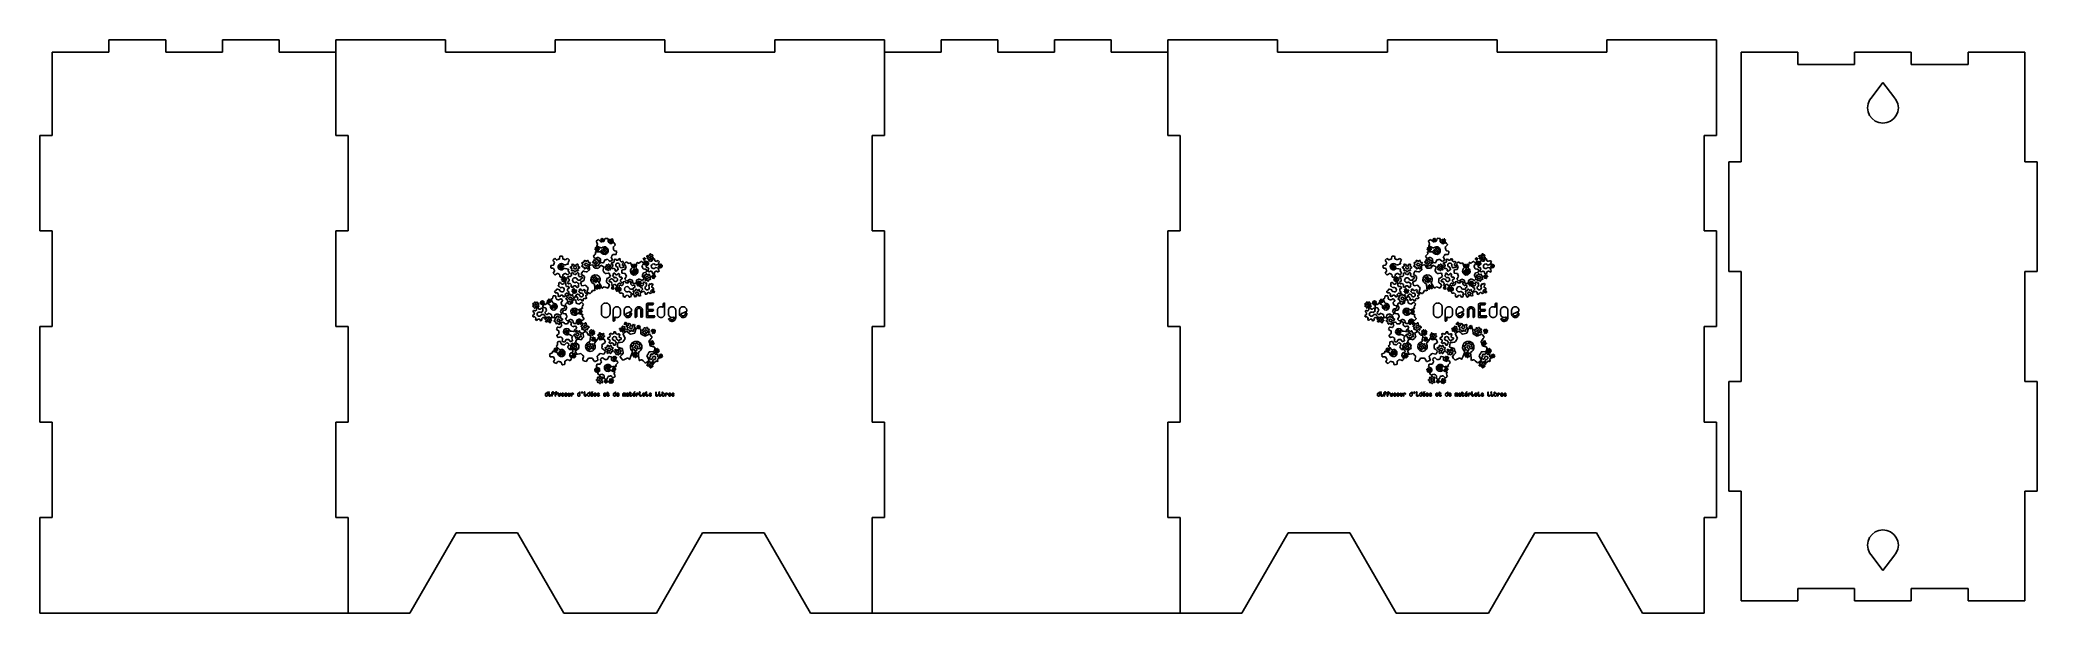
# Model space of a CAD drawing. Header units: metres. Extents: x -544 to 104, y 0 to 186.
import ezdxf

# ---------------------------------------------------------------- set-up
doc = ezdxf.new("R2010")
doc.units = ezdxf.units.M

msp = doc.modelspace()

# ---------------------------------------------------------------- linework, layer by layer
at = {"layer": 'COMPONENT0'}
for p, q in [((-93.83, 118.08), (-93.88, 118.05)), ((-93.88, 118.05), (-93.87, 118.02)), ((-93.87, 118.02), (-93.84, 117.95)), ((-93.84, 118.46), (-93.86, 118.43)), ((-93.86, 118.43), (-93.82, 118.4)), ((-93.81, 118.54), (-93.84, 118.46)), ((-93.84, 117.95), (-93.82, 117.9)), ((-93.75, 118.13), (-93.83, 118.08)), ((-93.82, 118.4), (-93.75, 118.34)), ((-93.82, 117.9), (-93.79, 117.9)), ((-93.79, 118.57), (-93.81, 118.54)), ((-93.78, 117.18), (-93.81, 117.15)), ((-93.81, 117.15), (-93.77, 116.95)), ((-93.75, 118.56), (-93.79, 118.57)), ((-93.79, 117.9), (-93.7, 117.92)), ((-93.68, 117.18), (-93.78, 117.18)), ((-93.77, 116.95), (-93.72, 116.76)), ((-93.66, 118.54), (-93.75, 118.56)), ((-93.75, 118.34), (-93.71, 118.31)), ((-93.72, 118.15), (-93.75, 118.13)), ((-93.71, 118.31), (-93.72, 118.26)), ((-93.72, 118.26), (-93.72, 118.21)), ((-93.72, 118.21), (-93.72, 118.15)), ((-93.72, 116.76), (-93.67, 116.6)), ((-93.7, 117.92), (-93.64, 117.93)), ((-93.61, 117.19), (-93.68, 117.18)), ((-93.61, 118.53), (-93.66, 118.54)), ((-93.64, 117.93), (-93.61, 117.89)), ((-93.57, 118.57), (-93.61, 118.53)), ((-93.61, 117.89), (-93.57, 117.85)), ((-93.33, 117.2), (-93.61, 117.19)), ((-93.53, 118.6), (-93.57, 118.57)), ((-93.57, 117.85), (-93.53, 117.81)), ((-93.56, 117.69), (-93.57, 117.62)), ((-93.57, 117.62), (-93.55, 117.61)), ((-93.53, 117.77), (-93.56, 117.69)), ((-93.55, 117.61), (-93.48, 117.58)), ((-93.49, 118.63), (-93.53, 118.6)), ((-93.53, 117.81), (-93.53, 117.77)), ((-93.48, 118.84), (-93.52, 118.82)), ((-93.52, 118.82), (-93.51, 118.77)), ((-93.51, 118.77), (-93.49, 118.68)), ((-93.49, 118.68), (-93.49, 118.63)), ((-93.41, 118.86), (-93.48, 118.84)), ((-93.48, 117.58), (-93.43, 117.55)), ((-93.43, 120.75), (-93.47, 120.64)), ((-93.47, 120.64), (-93.29, 120.21)), ((-93.1, 120.98), (-93.43, 120.75)), ((-93.43, 117.55), (-93.41, 117.58)), ((-93.42, 118.22), (-93.39, 118.32)), ((-93.4, 118.11), (-93.42, 118.22)), ((-93.35, 119.3), (-93.41, 119.21)), ((-93.41, 119.21), (-93.33, 119.17)), ((-93.36, 118.88), (-93.41, 118.86)), ((-93.41, 117.58), (-93.35, 117.65)), ((-93.33, 118.03), (-93.4, 118.11)), ((-93.39, 118.32), (-93.34, 118.37)), ((-93.34, 118.85), (-93.36, 118.88)), ((-93.24, 119.46), (-93.35, 119.3)), ((-93.35, 117.65), (-93.31, 117.7)), ((-93.3, 118.77), (-93.34, 118.85)), ((-93.34, 118.37), (-93.28, 118.41)), ((-93.33, 119.17), (-92.73, 118.9)), ((-93.22, 117.99), (-93.33, 118.03)), ((-92.63, 117.23), (-93.33, 117.2)), ((-93.31, 117.7), (-93.27, 117.7)), ((-93.27, 118.72), (-93.3, 118.77)), ((-93.29, 120.21), (-93.1, 119.76)), ((-93.28, 118.41), (-93.22, 118.42)), ((-93.24, 118.72), (-93.27, 118.72)), ((-93.27, 117.7), (-93.22, 117.7)), ((-93.12, 119.61), (-93.24, 119.46)), ((-93.2, 118.72), (-93.24, 118.72)), ((-93.22, 118.42), (-93.2, 118.52)), ((-93.11, 118.02), (-93.22, 117.99)), ((-93.22, 117.7), (-93.16, 117.7)), ((-93.16, 118.71), (-93.2, 118.72)), ((-93.2, 118.52), (-93.18, 118.64)), ((-93.18, 118.64), (-93.17, 118.68)), ((-93.17, 118.68), (-93.16, 118.71)), ((-93.16, 117.7), (-93.13, 117.68)), ((-93.13, 117.68), (-93.09, 117.6)), ((-93.1, 119.76), (-93.12, 119.61)), ((-93.03, 118.09), (-93.11, 118.02)), ((-92.76, 121.2), (-93.1, 120.98)), ((-93.09, 117.6), (-93.05, 117.54)), ((-93.05, 117.54), (-92.96, 117.57)), ((-93, 118.37), (-93.03, 118.34)), ((-93.03, 118.34), (-93.02, 118.31)), ((-93, 118.17), (-93.03, 118.09)), ((-93.02, 118.31), (-93, 118.24)), ((-92.92, 118.47), (-93, 118.37)), ((-93, 118.24), (-93, 118.17)), ((-92.96, 117.57), (-92.9, 117.59)), ((-92.93, 117.77), (-92.9, 117.8)), ((-92.91, 117.7), (-92.93, 117.77)), ((-92.83, 118.55), (-92.92, 118.47)), ((-92.9, 117.62), (-92.91, 117.7)), ((-92.9, 117.8), (-92.86, 117.83)), ((-92.9, 117.59), (-92.9, 117.62)), ((-92.86, 117.83), (-92.82, 117.87)), ((-92.81, 118.53), (-92.83, 118.55)), ((-92.82, 117.87), (-92.79, 117.88)), ((-92.79, 118.5), (-92.81, 118.53)), ((-92.76, 118.49), (-92.79, 118.5)), ((-92.79, 117.88), (-92.7, 117.86)), ((-92.65, 121.18), (-92.76, 121.2)), ((-92.68, 118.5), (-92.76, 118.49)), ((-92.73, 118.9), (-92.04, 118.58)), ((-92.7, 118.24), (-92.69, 118.27)), ((-92.7, 118.19), (-92.7, 118.24)), ((-92.7, 118.13), (-92.7, 118.19)), ((-92.7, 118.1), (-92.7, 118.13)), ((-92.63, 118.05), (-92.7, 118.1)), ((-92.7, 117.86), (-92.63, 117.85)), ((-92.69, 118.27), (-92.62, 118.32)), ((-92.59, 118.51), (-92.68, 118.5)), ((-92.31, 120.85), (-92.65, 121.18)), ((-92.56, 117.98), (-92.63, 118.05)), ((-92.63, 117.85), (-92.58, 117.92)), ((-92.13, 117.25), (-92.63, 117.23)), ((-92.62, 118.32), (-92.55, 118.36)), ((-92.56, 118.44), (-92.59, 118.51)), ((-92.58, 117.92), (-92.56, 117.98)), ((-92.55, 118.36), (-92.56, 118.44)), ((-91.97, 120.51), (-92.31, 120.85)), ((-92.1, 117.25), (-92.13, 117.25)), ((-92.04, 117.25), (-92.1, 117.25)), ((-92.04, 118.58), (-91.86, 118.49)), ((-91.9, 116.96), (-92.04, 117.25)), ((-91.96, 121.11), (-92.01, 121.09)), ((-92.01, 121.09), (-92, 121.03)), ((-92, 121.03), (-91.99, 120.99)), ((-91.99, 120.99), (-91.93, 120.99)), ((-91.95, 121.37), (-91.97, 121.34)), ((-91.97, 121.34), (-91.92, 121.28)), ((-91.77, 120.5), (-91.97, 120.51)), ((-91.9, 121.15), (-91.96, 121.11)), ((-91.91, 121.42), (-91.95, 121.37)), ((-91.93, 120.99), (-91.87, 120.99)), ((-91.92, 121.28), (-91.88, 121.25)), ((-91.87, 121.41), (-91.91, 121.42)), ((-91.89, 121.22), (-91.9, 121.19)), ((-91.9, 121.19), (-91.9, 121.15)), ((-91.6, 116.64), (-91.9, 116.96)), ((-91.88, 121.25), (-91.89, 121.22)), ((-91.82, 117.77), (-91.88, 117.75)), ((-91.88, 117.75), (-91.88, 117.68)), ((-91.88, 117.68), (-91.88, 117.57)), ((-91.88, 117.57), (-91.88, 117.52)), ((-91.88, 117.52), (-91.8, 117.5)), ((-91.79, 121.39), (-91.87, 121.41)), ((-91.87, 120.99), (-91.84, 120.94)), ((-91.86, 118.49), (-91.83, 118.48)), ((-91.83, 120.84), (-91.85, 120.79)), ((-91.85, 120.79), (-91.81, 120.75)), ((-91.84, 120.94), (-91.82, 120.91)), ((-91.82, 120.91), (-91.83, 120.84)), ((-91.83, 118.48), (-91.8, 118.47)), ((-91.69, 117.79), (-91.82, 117.77)), ((-91.81, 120.75), (-91.77, 120.73)), ((-91.8, 118.47), (-91.7, 118.56)), ((-91.8, 117.5), (-91.67, 117.47)), ((-91.76, 121.41), (-91.79, 121.39)), ((-91.77, 120.73), (-91.72, 120.77)), ((-91.47, 120.58), (-91.77, 120.5)), ((-91.73, 121.43), (-91.76, 121.41)), ((-91.71, 121.44), (-91.73, 121.43)), ((-91.72, 120.77), (-91.68, 120.81)), ((-91.67, 121.57), (-91.71, 121.57)), ((-91.71, 121.57), (-91.71, 121.49)), ((-91.71, 121.49), (-91.71, 121.44)), ((-91.7, 121.13), (-91.69, 121.2)), ((-91.69, 121.07), (-91.7, 121.13)), ((-91.7, 118.56), (-91.34, 118.79)), ((-91.69, 121.2), (-91.64, 121.25)), ((-91.66, 121.03), (-91.69, 121.07)), ((-91.61, 117.81), (-91.69, 117.79)), ((-91.68, 120.81), (-91.64, 120.81)), ((-91.61, 121.59), (-91.67, 121.57)), ((-91.67, 117.47), (-91.61, 117.46)), ((-91.63, 117.07), (-91.67, 117.01)), ((-91.67, 117.01), (-91.63, 116.96)), ((-91.6, 121), (-91.66, 121.03)), ((-91.64, 121.25), (-91.57, 121.28)), ((-91.64, 120.81), (-91.61, 120.8)), ((-91.56, 117.18), (-91.63, 117.07)), ((-91.63, 116.96), (-91.55, 116.88)), ((-91.59, 121.55), (-91.61, 121.59)), ((-91.61, 120.97), (-91.6, 121)), ((-91.61, 120.89), (-91.61, 120.97)), ((-91.61, 120.8), (-91.61, 120.89)), ((-91.6, 117.85), (-91.61, 117.81)), ((-91.61, 117.46), (-91.58, 117.38)), ((-91.58, 117.9), (-91.6, 117.85)), ((-91.21, 116.45), (-91.6, 116.64)), ((-91.57, 121.49), (-91.59, 121.55)), ((-91.55, 117.95), (-91.58, 117.9)), ((-91.58, 117.38), (-91.55, 117.31)), ((-91.55, 121.47), (-91.57, 121.49)), ((-91.57, 121.28), (-91.5, 121.26)), ((-91.52, 117.24), (-91.56, 117.18)), ((-91.51, 121.47), (-91.55, 121.47)), ((-91.51, 117.93), (-91.55, 117.95)), ((-91.55, 117.31), (-91.52, 117.24)), ((-91.55, 116.88), (-91.5, 116.84)), ((-91.48, 121.46), (-91.51, 121.47)), ((-91.45, 117.89), (-91.51, 117.93)), ((-91.5, 121.26), (-91.45, 121.22)), ((-91.5, 116.84), (-91.44, 116.88)), ((-91.45, 121.46), (-91.48, 121.46)), ((-91.44, 121.06), (-91.47, 121.03)), ((-91.47, 121.03), (-91.44, 120.97)), ((-91.16, 120.62), (-91.47, 120.58)), ((-91.42, 121.48), (-91.45, 121.46)), ((-91.45, 121.22), (-91.42, 121.15)), ((-91.3, 117.8), (-91.45, 117.89)), ((-91.42, 121.1), (-91.44, 121.06)), ((-91.44, 120.97), (-91.4, 120.9)), ((-91.44, 116.88), (-91.33, 116.95)), ((-91.38, 121.53), (-91.42, 121.48)), ((-91.42, 121.15), (-91.42, 121.1)), ((-91.4, 120.9), (-91.39, 120.87)), ((-91.39, 120.87), (-91.36, 120.86)), ((-91.36, 121.54), (-91.38, 121.53)), ((-91.33, 121.53), (-91.36, 121.54)), ((-91.36, 120.86), (-91.33, 120.89)), ((-91.34, 118.79), (-90.93, 118.89)), ((-91.27, 121.49), (-91.33, 121.53)), ((-91.33, 120.89), (-91.29, 120.88)), ((-91.33, 116.95), (-91.27, 116.99)), ((-91.32, 121.37), (-91.31, 121.4)), ((-91.29, 121.34), (-91.32, 121.37)), ((-91.31, 121.4), (-91.29, 121.45)), ((-91.18, 117.72), (-91.3, 117.8)), ((-91.29, 121.45), (-91.27, 121.49)), ((-91.27, 121.31), (-91.29, 121.34)), ((-91.29, 120.88), (-91.23, 120.86)), ((-91.26, 121.28), (-91.27, 121.31)), ((-91.27, 116.99), (-91.2, 116.96)), ((-91.22, 121.28), (-91.26, 121.28)), ((-91.24, 121.03), (-91.23, 121.06)), ((-91.22, 121), (-91.24, 121.03)), ((-91.23, 121.09), (-91.22, 121.13)), ((-91.23, 121.06), (-91.23, 121.09)), ((-91.23, 120.86), (-91.21, 120.85)), ((-91.16, 121.28), (-91.22, 121.28)), ((-91.22, 121.13), (-91.19, 121.14)), ((-91.18, 120.96), (-91.22, 121)), ((-91.21, 120.85), (-91.19, 120.87)), ((-91.2, 116.96), (-91.13, 116.93)), ((-91.19, 121.14), (-91.14, 121.17)), ((-91.19, 120.87), (-91.16, 120.92)), ((-91.16, 118.33), (-91.19, 118.32)), ((-91.19, 118.32), (-91.09, 118.16)), ((-91.19, 117.64), (-91.18, 117.72)), ((-91.17, 117.53), (-91.19, 117.64)), ((-91.16, 120.92), (-91.18, 120.96)), ((-91.11, 117.43), (-91.17, 117.53)), ((-91.13, 121.28), (-91.16, 121.28)), ((-90.96, 120.7), (-91.16, 120.62)), ((-91.12, 118.35), (-91.16, 118.33)), ((-91.14, 121.17), (-91.11, 121.18)), ((-91.12, 121.26), (-91.13, 121.28)), ((-91.13, 116.93), (-91.05, 116.9)), ((-91.11, 121.21), (-91.12, 121.26)), ((-91.07, 118.36), (-91.12, 118.35)), ((-91.11, 121.18), (-91.11, 121.21)), ((-90.99, 117.35), (-91.11, 117.43)), ((-91.09, 118.16), (-90.99, 118)), ((-91.05, 118.39), (-91.07, 118.36)), ((-91.02, 118.51), (-91.05, 118.39)), ((-91.05, 116.9), (-91.03, 116.84)), ((-91.03, 116.84), (-91.01, 116.71)), ((-91, 118.63), (-91.02, 118.51)), ((-91.01, 116.71), (-90.99, 116.63)), ((-90.98, 118.65), (-91, 118.63)), ((-90.99, 118), (-90.96, 117.95)), ((-90.83, 117.32), (-90.99, 117.35)), ((-90.87, 118.65), (-90.98, 118.65)), ((-90.78, 121.12), (-90.96, 120.7)), ((-90.96, 117.95), (-90.92, 117.95)), ((-90.93, 118.89), (-90.42, 118.81)), ((-90.92, 117.95), (-90.81, 117.94)), ((-90.77, 118.65), (-90.87, 118.65)), ((-90.69, 117.38), (-90.83, 117.32)), ((-90.81, 117.94), (-90.71, 117.91)), ((-90.6, 121.57), (-90.78, 121.12)), ((-90.75, 118.63), (-90.77, 118.65)), ((-90.73, 118.51), (-90.75, 118.63)), ((-90.75, 116.63), (-90.74, 116.68)), ((-90.74, 116.68), (-90.72, 116.81)), ((-90.71, 118.39), (-90.73, 118.51)), ((-90.72, 116.81), (-90.7, 116.9)), ((-90.66, 118.36), (-90.71, 118.39)), ((-90.71, 117.91), (-90.62, 117.82)), ((-90.7, 116.9), (-90.63, 116.92)), ((-90.58, 117.51), (-90.69, 117.38)), ((-90.59, 118.34), (-90.66, 118.36)), ((-90.63, 116.92), (-90.56, 116.95)), ((-90.62, 117.82), (-90.56, 117.67)), ((-90.04, 116.7), (-90.61, 116.42)), ((-90.51, 121.66), (-90.6, 121.57)), ((-90.52, 118.3), (-90.59, 118.34)), ((-90.56, 117.67), (-90.58, 117.51)), ((-90.56, 116.95), (-90.49, 116.99)), ((-90.47, 118.29), (-90.52, 118.3)), ((-90.13, 121.59), (-90.51, 121.66)), ((-90.49, 116.99), (-90.43, 116.97)), ((-90.37, 118.35), (-90.47, 118.29)), ((-90.43, 116.97), (-90.32, 116.89)), ((-90.42, 118.81), (-89.9, 118.44)), ((-90.27, 118.42), (-90.37, 118.35)), ((-90.32, 116.89), (-90.25, 116.84)), ((-90.24, 118.43), (-90.27, 118.42)), ((-90.25, 116.84), (-90.21, 116.87)), ((-90.17, 118.36), (-90.24, 118.43)), ((-90.23, 117.24), (-90.2, 117.29)), ((-90.17, 117.16), (-90.23, 117.24)), ((-90.22, 118.06), (-90.15, 118.16)), ((-90.22, 118.01), (-90.22, 118.06)), ((-90.18, 117.94), (-90.22, 118.01)), ((-90.21, 116.87), (-90.13, 116.95)), ((-90.2, 117.29), (-90.17, 117.37)), ((-90.15, 117.86), (-90.18, 117.94)), ((-90.09, 118.29), (-90.17, 118.36)), ((-90.17, 117.37), (-90.14, 117.44)), ((-90.1, 117.05), (-90.17, 117.16)), ((-90.15, 118.16), (-90.08, 118.26)), ((-90.13, 117.81), (-90.15, 117.86)), ((-90.14, 117.44), (-90.1, 117.47)), ((-89.72, 121.51), (-90.13, 121.59)), ((-90.02, 117.79), (-90.13, 117.81)), ((-90.13, 116.95), (-90.08, 117.01)), ((-90.1, 117.47), (-89.97, 117.5)), ((-90.08, 117.01), (-90.1, 117.05)), ((-90.08, 118.26), (-90.09, 118.29)), ((-89.68, 117.22), (-90.04, 116.7)), ((-89.9, 117.77), (-90.02, 117.79)), ((-89.97, 117.5), (-89.87, 117.52)), ((-89.9, 118.44), (-89.63, 117.88)), ((-89.86, 117.75), (-89.9, 117.77)), ((-89.87, 117.52), (-89.86, 117.55)), ((-89.86, 117.66), (-89.86, 117.75)), ((-89.86, 117.55), (-89.86, 117.66)), ((-89.62, 121.44), (-89.72, 121.51)), ((-89.63, 117.88), (-89.68, 117.22)), ((-89.62, 120.99), (-89.62, 121.44)), ((-89.62, 120.5), (-89.62, 120.99)), ((-89.51, 120.32), (-89.62, 120.5)), ((-89.24, 120.16), (-89.51, 120.32)), ((-89.2, 120.85), (-89.24, 120.83)), ((-89.24, 120.83), (-89.23, 120.79)), ((-88.98, 119.98), (-89.24, 120.16)), ((-89.23, 120.79), (-89.21, 120.72)), ((-89.21, 120.72), (-89.2, 120.68)), ((-89.12, 120.89), (-89.2, 120.85)), ((-89.2, 120.68), (-89.16, 120.69)), ((-89.17, 121.21), (-89.19, 121.18)), ((-89.19, 121.18), (-89.15, 121.14)), ((-89.13, 121.27), (-89.17, 121.21)), ((-89.15, 121.14), (-89.09, 121.09)), ((-89.16, 120.69), (-89.07, 120.69)), ((-89.11, 121.31), (-89.13, 121.27)), ((-89.08, 120.91), (-89.12, 120.89)), ((-89.08, 121.3), (-89.11, 121.31)), ((-89.09, 121.09), (-89.06, 121.06)), ((-89, 121.27), (-89.08, 121.3)), ((-89.07, 120.96), (-89.08, 120.91)), ((-89.06, 121.06), (-89.07, 121.01)), ((-89.07, 121.01), (-89.07, 120.96)), ((-89.07, 120.69), (-89.02, 120.69)), ((-89.02, 120.69), (-89, 120.65)), ((-88.94, 121.25), (-89, 121.27)), ((-89, 120.65), (-88.97, 120.61)), ((-88.97, 120.45), (-88.99, 120.4)), ((-88.99, 120.4), (-88.96, 120.39)), ((-88.79, 119.86), (-88.98, 119.98)), ((-88.97, 120.61), (-88.93, 120.57)), ((-88.94, 120.53), (-88.97, 120.45)), ((-88.96, 120.39), (-88.9, 120.35)), ((-88.92, 121.27), (-88.94, 121.25)), ((-88.93, 120.57), (-88.94, 120.53)), ((-88.9, 121.29), (-88.92, 121.27)), ((-88.87, 121.31), (-88.9, 121.29)), ((-88.9, 120.35), (-88.86, 120.33)), ((-88.85, 121.28), (-88.87, 121.31)), ((-88.86, 120.33), (-88.83, 120.35)), ((-88.83, 121.24), (-88.85, 121.28)), ((-88.78, 121.14), (-88.83, 121.24)), ((-88.83, 120.35), (-88.78, 120.42)), ((-88.79, 120.96), (-88.77, 121.02)), ((-88.79, 120.88), (-88.79, 120.96)), ((-88.76, 120.8), (-88.79, 120.88)), ((-88.4, 120.03), (-88.79, 119.86)), ((-88.73, 121.06), (-88.78, 121.14)), ((-88.78, 120.42), (-88.74, 120.46)), ((-88.77, 121.02), (-88.73, 121.06)), ((-88.68, 120.73), (-88.76, 120.8)), ((-88.74, 120.46), (-88.7, 120.45)), ((-88.7, 120.45), (-88.65, 120.44)), ((-88.58, 120.72), (-88.68, 120.73)), ((-88.65, 120.44), (-88.59, 120.44)), ((-88.59, 120.44), (-88.57, 120.41)), ((-88.48, 120.76), (-88.58, 120.72)), ((-88.57, 120.41), (-88.53, 120.33)), ((-88.53, 121.39), (-88.55, 121.27)), ((-88.55, 121.27), (-88.54, 121.15)), ((-88.54, 121.15), (-88.54, 121.12)), ((-88.54, 121.12), (-88.52, 121.1)), ((-88.5, 121.39), (-88.53, 121.39)), ((-88.53, 120.33), (-88.51, 120.28)), ((-88.52, 121.1), (-88.46, 121.07)), ((-88.51, 120.28), (-88.48, 120.28)), ((-88.45, 121.39), (-88.5, 121.39)), ((-88.41, 120.84), (-88.48, 120.76)), ((-88.48, 120.28), (-88.41, 120.3)), ((-88.46, 121.07), (-88.42, 121.01)), ((-88.4, 121.45), (-88.45, 121.39)), ((-88.42, 121.01), (-88.4, 120.94)), ((-88.4, 120.94), (-88.41, 120.84)), ((-88.41, 120.3), (-88.36, 120.32)), ((-88.33, 121.5), (-88.4, 121.45)), ((-87.93, 120.22), (-88.4, 120.03)), ((-88.37, 120.49), (-88.34, 120.51)), ((-88.37, 120.43), (-88.37, 120.49)), ((-88.36, 120.35), (-88.37, 120.43)), ((-88.36, 120.32), (-88.36, 120.35)), ((-88.34, 120.51), (-88.3, 120.54)), ((-88.27, 121.47), (-88.33, 121.5)), ((-88.3, 120.54), (-88.26, 120.58)), ((-88.21, 121.42), (-88.27, 121.47)), ((-88.26, 121.28), (-88.24, 121.35)), ((-88.25, 121.25), (-88.26, 121.28)), ((-88.26, 120.58), (-88.22, 120.58)), ((-88.22, 121.21), (-88.25, 121.25)), ((-88.24, 121.35), (-88.21, 121.42)), ((-88.19, 121.17), (-88.22, 121.21)), ((-88.22, 120.58), (-88.15, 120.55)), ((-88.16, 121.14), (-88.19, 121.17)), ((-88.09, 121.15), (-88.16, 121.14)), ((-88.15, 120.55), (-88.09, 120.53)), ((-88.13, 120.81), (-88.12, 120.86)), ((-88.13, 120.77), (-88.13, 120.81)), ((-88.08, 120.73), (-88.13, 120.77)), ((-88.12, 120.91), (-88.1, 120.94)), ((-88.12, 120.86), (-88.12, 120.91)), ((-88.1, 120.94), (-88.03, 120.97)), ((-87.99, 121.15), (-88.09, 121.15)), ((-88.09, 120.53), (-88.04, 120.61)), ((-88.01, 120.66), (-88.08, 120.73)), ((-88.04, 120.61), (-88.01, 120.66)), ((-88.03, 120.97), (-87.96, 121)), ((-88.03, 118.62), (-87.94, 118.81)), ((-87.94, 118.31), (-88.03, 118.62)), ((-87.98, 121.09), (-87.99, 121.15)), ((-87.96, 121), (-87.98, 121.09)), ((-87.94, 118.81), (-87.58, 119.18)), ((-87.88, 118), (-87.94, 118.31)), ((-87.78, 120.25), (-87.93, 120.22)), ((-87.84, 117.75), (-87.88, 118)), ((-87.48, 117.6), (-87.84, 117.75)), ((-87.58, 119.95), (-87.78, 120.25)), ((-87.34, 119.59), (-87.58, 119.95)), ((-87.58, 119.18), (-87.29, 119.46)), ((-87, 117.41), (-87.48, 117.6)), ((-87.29, 119.46), (-87.34, 119.59)), ((-86.84, 117.32), (-87, 117.41)), ((-86.99, 116.57), (-86.9, 117)), ((-86.9, 117), (-86.84, 117.32)), ((-108.22, 112.79), (-108.23, 112.65)), ((-108.23, 112.65), (-108.22, 112.27)), ((-107.91, 112.85), (-108.22, 112.79)), ((-108.22, 112.27), (-108.22, 112)), ((-108.22, 112), (-108.07, 111.96)), ((-108.07, 111.96), (-107.64, 111.88)), ((-107.48, 112.94), (-107.91, 112.85)), ((-107.64, 111.88), (-107.32, 111.82)), ((-107.36, 114.68), (-107.54, 114.5)), ((-107.54, 114.5), (-107.43, 114.34)), ((-107.3, 113.02), (-107.48, 112.94)), ((-107.29, 110.6), (-107.48, 110.31)), ((-107.48, 110.31), (-107.42, 110.21)), ((-107.43, 114.34), (-107.18, 113.98)), ((-107.42, 110.21), (-107.16, 109.95)), ((-107.1, 114.95), (-107.36, 114.68)), ((-107.32, 111.82), (-107.24, 111.62)), ((-107.22, 113.28), (-107.3, 113.02)), ((-107.06, 110.96), (-107.29, 110.6)), ((-107.24, 111.62), (-107.14, 111.37)), ((-107.12, 113.53), (-107.22, 113.28)), ((-107.18, 113.98), (-107.01, 113.73)), ((-107.14, 111.37), (-107.02, 111.13)), ((-107.01, 113.73), (-107.12, 113.53)), ((-106.98, 115.07), (-107.1, 114.95)), ((-107.02, 111.13), (-107.06, 110.96)), ((-106.74, 114.92), (-106.98, 115.07)), ((-106.37, 114.67), (-106.74, 114.92)), ((-106.47, 110.03), (-106.18, 110.24)), ((-106.18, 114.57), (-106.37, 114.67)), ((-105.95, 114.69), (-106.18, 114.57)), ((-106.18, 110.24), (-106, 110.17)), ((-106, 110.17), (-105.76, 110.07)), ((-105.7, 114.8), (-105.95, 114.69)), ((-105.89, 112.57), (-105.68, 113.06)), ((-105.82, 112.02), (-105.89, 112.57)), ((-105.5, 111.6), (-105.82, 112.02)), ((-105.45, 114.87), (-105.7, 114.8)), ((-105.68, 113.06), (-105.27, 113.39)), ((-105.45, 112.43), (-105.51, 112.41)), ((-105.51, 112.41), (-105.5, 112.38)), ((-105.5, 112.38), (-105.5, 112.3)), ((-105.5, 112.3), (-105.49, 112.25)), ((-105.01, 111.38), (-105.5, 111.6)), ((-105.49, 112.25), (-105.45, 112.25)), ((-105.41, 115.13), (-105.45, 114.87)), ((-105.37, 112.46), (-105.45, 112.43)), ((-105.45, 112.25), (-105.36, 112.24)), ((-105.32, 115.57), (-105.41, 115.13)), ((-105.38, 112.81), (-105.4, 112.77)), ((-105.4, 112.77), (-105.37, 112.74)), ((-105.33, 112.87), (-105.38, 112.81)), ((-105.37, 112.74), (-105.31, 112.67)), ((-105.33, 112.47), (-105.37, 112.46)), ((-105.36, 112.24), (-105.3, 112.23)), ((-105.3, 112.9), (-105.33, 112.87)), ((-105.32, 112.53), (-105.33, 112.47)), ((-105.28, 115.79), (-105.32, 115.57)), ((-105.3, 112.58), (-105.32, 112.53)), ((-105.31, 112.67), (-105.28, 112.63)), ((-105.28, 111.98), (-105.31, 111.92)), ((-105.31, 111.92), (-105.29, 111.9)), ((-105.26, 112.88), (-105.3, 112.9)), ((-105.28, 112.63), (-105.3, 112.58)), ((-105.3, 112.23), (-105.28, 112.19)), ((-105.29, 111.9), (-105.23, 111.85)), ((-105.07, 115.8), (-105.28, 115.79)), ((-105.28, 112.19), (-105.26, 112.14)), ((-105.24, 112.06), (-105.28, 111.98)), ((-105.27, 113.39), (-104.77, 113.47)), ((-105.18, 112.84), (-105.26, 112.88)), ((-105.26, 112.14), (-105.23, 112.1)), ((-105.23, 112.1), (-105.24, 112.06)), ((-105.23, 111.85), (-105.18, 111.82)), ((-105.13, 112.81), (-105.18, 112.84)), ((-105.18, 111.82), (-105.16, 111.84)), ((-105.16, 111.84), (-105.09, 111.9)), ((-105.09, 112.84), (-105.13, 112.81)), ((-105.04, 112.87), (-105.09, 112.84)), ((-105.09, 111.9), (-105.04, 111.94)), ((-104.68, 115.8), (-105.07, 115.8)), ((-104.99, 112.89), (-105.04, 112.87)), ((-105.04, 111.94), (-105, 111.92)), ((-105.02, 112.47), (-104.97, 112.56)), ((-105.02, 112.36), (-105.02, 112.47)), ((-104.97, 112.26), (-105.02, 112.36)), ((-104.58, 111.41), (-105.01, 111.38)), ((-105, 111.92), (-104.94, 111.91)), ((-104.98, 113.03), (-104.99, 112.94)), ((-104.99, 112.94), (-104.99, 112.89)), ((-104.97, 113.08), (-104.98, 113.03)), ((-104.94, 113.09), (-104.97, 113.08)), ((-104.97, 112.56), (-104.91, 112.6)), ((-104.88, 112.2), (-104.97, 112.26)), ((-104.86, 113.1), (-104.94, 113.09)), ((-104.94, 111.91), (-104.89, 111.9)), ((-104.91, 112.6), (-104.84, 112.62)), ((-104.89, 111.9), (-104.87, 111.87)), ((-104.77, 112.2), (-104.88, 112.2)), ((-104.87, 111.87), (-104.84, 111.79)), ((-104.81, 113.1), (-104.86, 113.1)), ((-104.84, 112.62), (-104.78, 112.62)), ((-104.84, 111.79), (-104.82, 111.72)), ((-104.82, 111.72), (-104.72, 111.72)), ((-104.8, 113.06), (-104.81, 113.1)), ((-104.77, 112.97), (-104.8, 113.06)), ((-104.78, 112.62), (-104.74, 112.71)), ((-104.77, 113.47), (-104.41, 113.37)), ((-104.75, 112.92), (-104.77, 112.97)), ((-104.67, 112.25), (-104.77, 112.2)), ((-104.72, 112.91), (-104.75, 112.92)), ((-104.74, 112.71), (-104.69, 112.82)), ((-104.69, 112.91), (-104.72, 112.91)), ((-104.72, 111.72), (-104.66, 111.73)), ((-104.65, 112.89), (-104.69, 112.91)), ((-104.69, 112.82), (-104.67, 112.86)), ((-104.48, 115.8), (-104.68, 115.8)), ((-104.67, 112.86), (-104.65, 112.89)), ((-104.62, 112.32), (-104.67, 112.25)), ((-104.66, 111.73), (-104.65, 111.76)), ((-104.65, 111.84), (-104.64, 111.92)), ((-104.65, 111.76), (-104.65, 111.84)), ((-104.64, 111.92), (-104.61, 111.94)), ((-104.6, 112.39), (-104.62, 112.32)), ((-104.58, 112.51), (-104.61, 112.49)), ((-104.61, 112.49), (-104.61, 112.46)), ((-104.61, 112.46), (-104.6, 112.39)), ((-104.61, 111.94), (-104.56, 111.96)), ((-104.48, 112.59), (-104.58, 112.51)), ((-104.25, 111.56), (-104.58, 111.41)), ((-104.56, 111.96), (-104.51, 111.99)), ((-104.51, 111.99), (-104.48, 111.99)), ((-104.43, 115.57), (-104.48, 115.8)), ((-104.36, 112.66), (-104.48, 112.59)), ((-104.48, 111.99), (-104.4, 111.95)), ((-104.34, 115.13), (-104.43, 115.57)), ((-104.41, 113.37), (-104.11, 113.17)), ((-104.4, 111.95), (-104.33, 111.92)), ((-104.35, 112.63), (-104.36, 112.66)), ((-104.34, 112.6), (-104.35, 112.63)), ((-104.29, 114.88), (-104.34, 115.13)), ((-104.31, 112.58), (-104.34, 112.6)), ((-104.34, 112.22), (-104.32, 112.27)), ((-104.34, 112.18), (-104.34, 112.22)), ((-104.29, 112.12), (-104.34, 112.18)), ((-104.33, 111.92), (-104.27, 111.98)), ((-104.32, 112.27), (-104.31, 112.32)), ((-104.23, 112.57), (-104.31, 112.58)), ((-104.31, 112.32), (-104.29, 112.35)), ((-104.04, 114.81), (-104.29, 114.88)), ((-104.29, 112.35), (-104.21, 112.37)), ((-104.23, 112.04), (-104.29, 112.12)), ((-104.27, 111.98), (-104.23, 112.04)), ((-104, 111.81), (-104.25, 111.56)), ((-104.14, 112.55), (-104.23, 112.57)), ((-104.21, 112.37), (-104.13, 112.4)), ((-104.13, 112.48), (-104.14, 112.55)), ((-104.13, 112.4), (-104.13, 112.48)), ((-104.11, 113.17), (-103.94, 112.94)), ((-103.79, 114.71), (-104.04, 114.81)), ((-103.93, 111.9), (-104, 111.81)), ((-103.94, 112.94), (-103.9, 112.95)), ((-103.88, 111.89), (-103.93, 111.9)), ((-103.9, 112.95), (-103.87, 112.96)), ((-103.71, 111.85), (-103.88, 111.89)), ((-103.87, 112.96), (-103.46, 113.06)), ((-103.85, 110.11), (-103.61, 110.22)), ((-103.56, 114.59), (-103.79, 114.71)), ((-103.09, 111.71), (-103.71, 111.85)), ((-103.61, 110.22), (-103.44, 110.25)), ((-103.36, 114.7), (-103.56, 114.59)), ((-103.46, 113.06), (-102.89, 113.21)), ((-103.44, 110.25), (-103.1, 110.02)), ((-102.99, 114.96), (-103.36, 114.7)), ((-102.55, 111.58), (-103.09, 111.71)), ((-102.77, 115.11), (-102.99, 114.96)), ((-102.89, 113.21), (-102.66, 113.27)), ((-102.64, 114.99), (-102.77, 115.11)), ((-102.71, 113.76), (-102.55, 114.01)), ((-102.64, 113.64), (-102.71, 113.76)), ((-102.66, 113.27), (-102.6, 113.28)), ((-102.65, 111.19), (-102.58, 111.33)), ((-102.64, 111.05), (-102.65, 111.19)), ((-102.37, 114.72), (-102.64, 114.99)), ((-102.56, 113.49), (-102.64, 113.64)), ((-102.41, 110.72), (-102.64, 111.05)), ((-102.6, 113.28), (-102.52, 113.3)), ((-102.58, 111.33), (-102.51, 111.48)), ((-102.5, 113.33), (-102.56, 113.49)), ((-102.55, 114.01), (-102.31, 114.38)), ((-102.48, 111.57), (-102.55, 111.58)), ((-102.52, 113.3), (-102.5, 113.33)), ((-102.51, 111.48), (-102.48, 111.57)), ((-102.44, 110.05), (-102.2, 110.29)), ((-102.19, 110.39), (-102.41, 110.72)), ((-102.2, 114.55), (-102.37, 114.72)), ((-102.31, 114.38), (-102.2, 114.55)), ((-102.2, 110.29), (-102.19, 110.39)), ((-101.74, 112.37), (-101.85, 112.35)), ((-101.85, 112.35), (-101.85, 112.26)), ((-101.85, 112.26), (-101.85, 112.1)), ((-101.85, 112.1), (-101.85, 112)), ((-101.85, 112), (-101.75, 111.98)), ((-101.75, 111.98), (-101.57, 111.94)), ((-101.55, 112.4), (-101.74, 112.37)), ((-101.44, 110.34), (-101.61, 110.28)), ((-101.61, 110.28), (-101.59, 110.14)), ((-101.57, 111.94), (-101.46, 111.92)), ((-101.49, 111.36), (-101.56, 111.27)), ((-101.56, 111.27), (-101.51, 111.21)), ((-101.45, 112.42), (-101.55, 112.4)), ((-101.47, 113.13), (-101.53, 113.08)), ((-101.53, 113.08), (-101.47, 112.98)), ((-101.51, 111.21), (-101.39, 111.09)), ((-101.38, 111.52), (-101.49, 111.36)), ((-101.36, 113.24), (-101.47, 113.13)), ((-101.47, 112.98), (-101.36, 112.82)), ((-101.46, 111.92), (-101.43, 111.81)), ((-101.41, 112.53), (-101.45, 112.42)), ((-101.18, 110.45), (-101.44, 110.34)), ((-101.43, 111.81), (-101.39, 111.7)), ((-101.37, 112.63), (-101.41, 112.53)), ((-101.39, 111.7), (-101.33, 111.6)), ((-101.39, 111.09), (-101.32, 111.02)), ((-101.33, 111.6), (-101.38, 111.52)), ((-101.31, 112.73), (-101.37, 112.63)), ((-101.28, 113.32), (-101.36, 113.24)), ((-101.36, 112.82), (-101.31, 112.73)), ((-101.32, 111.02), (-101.25, 111.06)), ((-101.21, 113.27), (-101.28, 113.32)), ((-101.25, 111.06), (-101.09, 111.16)), ((-101.05, 113.16), (-101.21, 113.27)), ((-101.06, 110.49), (-101.18, 110.45)), ((-101.09, 111.16), (-100.98, 111.23)), ((-100.95, 110.32), (-101.06, 110.49)), ((-100.95, 113.09), (-101.05, 113.16)), ((-100.98, 111.23), (-100.9, 111.19)), ((-100.89, 113.12), (-100.95, 113.09)), ((-100.77, 110.04), (-100.95, 110.32)), ((-100.9, 111.19), (-100.79, 111.14)), ((-100.83, 113.15), (-100.89, 113.12)), ((-100.84, 112.2), (-100.8, 112.35)), ((-100.81, 111.98), (-100.84, 112.2)), ((-100.75, 113.16), (-100.83, 113.15)), ((-100.68, 111.8), (-100.81, 111.98)), ((-100.8, 112.35), (-100.71, 112.48)), ((-100.79, 111.14), (-100.68, 111.1)), ((-100.73, 113.1), (-100.75, 113.16)), ((-100.71, 113), (-100.73, 113.1)), ((-100.66, 112.75), (-100.71, 113)), ((-100.71, 112.48), (-100.61, 112.55)), ((-100.47, 111.7), (-100.68, 111.8)), ((-100.68, 111.1), (-100.65, 111.02)), ((-100.62, 112.58), (-100.66, 112.75)), ((-100.65, 111.02), (-100.62, 110.84)), ((-100.61, 112.55), (-100.62, 112.58)), ((-100.62, 110.84), (-100.59, 110.71)), ((-100.59, 110.71), (-100.53, 110.7)), ((-100.53, 110.7), (-100.37, 110.7)), ((-100.23, 111.73), (-100.47, 111.7)), ((-100.37, 110.7), (-100.25, 110.69)), ((-100.25, 110.69), (-100.23, 110.76)), ((-100.05, 111.86), (-100.23, 111.73)), ((-100.23, 110.76), (-100.19, 110.94)), ((-100.19, 110.94), (-100.16, 111.08)), ((-100.14, 112.63), (-100.16, 112.56)), ((-100.16, 112.56), (-100.12, 112.51)), ((-100.16, 111.08), (-100.08, 111.11)), ((-100.07, 112.9), (-100.14, 112.63)), ((-100.12, 112.51), (-100.02, 112.4)), ((-100.08, 111.11), (-99.97, 111.15)), ((-100.01, 113.13), (-100.07, 112.9)), ((-99.95, 112.07), (-100.05, 111.86)), ((-100.02, 112.4), (-99.95, 112.25)), ((-100, 113.16), (-100.01, 113.13)), ((-99.96, 113.15), (-100, 113.16)), ((-99.8, 110.33), (-99.99, 110.06)), ((-99.97, 111.15), (-99.87, 111.2)), ((-99.9, 113.12), (-99.96, 113.15)), ((-99.95, 112.25), (-99.95, 112.07)), ((-99.84, 113.08), (-99.9, 113.12)), ((-99.87, 111.2), (-99.79, 111.18)), ((-99.78, 113.08), (-99.84, 113.08)), ((-99.7, 110.47), (-99.8, 110.33)), ((-99.79, 111.18), (-99.64, 111.08)), ((-99.63, 113.18), (-99.78, 113.08)), ((-99.56, 110.41), (-99.7, 110.47)), ((-99.64, 111.08), (-99.52, 110.99)), ((-99.49, 113.27), (-99.63, 113.18)), ((-99.3, 110.3), (-99.56, 110.41)), ((-99.52, 110.99), (-99.47, 111.02)), ((-99.45, 113.27), (-99.49, 113.27)), ((-99.47, 111.55), (-99.44, 111.63)), ((-99.39, 111.42), (-99.47, 111.55)), ((-99.47, 111.02), (-99.36, 111.13)), ((-99.35, 113.16), (-99.45, 113.27)), ((-99.44, 112.73), (-99.34, 112.87)), ((-99.43, 112.66), (-99.44, 112.73)), ((-99.44, 111.63), (-99.39, 111.73)), ((-99.39, 112.56), (-99.43, 112.66)), ((-99.35, 112.45), (-99.39, 112.56)), ((-99.39, 111.73), (-99.35, 111.84)), ((-99.29, 111.27), (-99.39, 111.42)), ((-99.36, 111.13), (-99.27, 111.22)), ((-99.25, 113.06), (-99.35, 113.16)), ((-99.31, 112.38), (-99.35, 112.45)), ((-99.35, 111.84), (-99.3, 111.89)), ((-99.34, 112.87), (-99.25, 113.01)), ((-99.15, 112.35), (-99.31, 112.38)), ((-99.3, 111.89), (-99.12, 111.92)), ((-99.16, 110.23), (-99.3, 110.3)), ((-99.27, 111.22), (-99.29, 111.27)), ((-99.25, 113.01), (-99.25, 113.06)), ((-99.19, 110.06), (-99.16, 110.23)), ((-98.97, 112.31), (-99.15, 112.35)), ((-99.12, 111.92), (-98.96, 111.95)), ((-98.94, 112.28), (-98.97, 112.31)), ((-98.96, 111.95), (-98.94, 111.99)), ((-98.94, 112.14), (-98.94, 112.28)), ((-98.94, 111.99), (-98.94, 112.14)), ((-98.15, 110.43), (-98.35, 110.04)), ((-98.16, 113.57), (-98.21, 113.46)), ((-98.21, 113.46), (-98.15, 113.42)), ((-98.06, 112.75), (-98.18, 112.67)), ((-98.18, 112.67), (-98.17, 112.62)), ((-98.17, 112.62), (-98.11, 112.47)), ((-98.1, 113.72), (-98.16, 113.57)), ((-98.15, 113.42), (-97.99, 113.32)), ((-97.9, 110.9), (-98.15, 110.43)), ((-98.11, 112.47), (-98.06, 112.35)), ((-98.08, 113.77), (-98.1, 113.72)), ((-97.94, 113.75), (-98.08, 113.77)), ((-97.91, 112.86), (-98.06, 112.75)), ((-98.06, 112.35), (-98.01, 112.36)), ((-98.01, 112.36), (-97.83, 112.39)), ((-97.99, 113.32), (-97.87, 113.24)), ((-97.76, 113.72), (-97.94, 113.75)), ((-97.87, 112.92), (-97.91, 112.86)), ((-97.8, 111.03), (-97.9, 110.9)), ((-97.87, 113.24), (-97.88, 113.15)), ((-97.88, 113.15), (-97.88, 113.03)), ((-97.88, 113.03), (-97.87, 112.92)), ((-97.83, 112.39), (-97.67, 112.43)), ((-97.32, 110.89), (-97.8, 111.03)), ((-97.67, 113.72), (-97.76, 113.72)), ((-97.6, 113.81), (-97.67, 113.72)), ((-97.67, 112.43), (-97.61, 112.37)), ((-97.61, 112.37), (-97.53, 112.29)), ((-97.52, 113.89), (-97.6, 113.81)), ((-97.43, 114.39), (-97.53, 114.35)), ((-97.53, 114.35), (-97.51, 114.27)), ((-97.53, 112.29), (-97.45, 112.22)), ((-97.44, 113.96), (-97.52, 113.89)), ((-97.51, 114.27), (-97.47, 114.08)), ((-97.45, 111.97), (-97.48, 111.81)), ((-97.48, 111.81), (-97.45, 111.78)), ((-97.47, 114.08), (-97.44, 113.96)), ((-97.45, 112.22), (-97.42, 112.15)), ((-97.42, 112.15), (-97.45, 111.97)), ((-97.45, 111.78), (-97.31, 111.72)), ((-97.28, 114.46), (-97.43, 114.39)), ((-96.72, 110.72), (-97.32, 110.89)), ((-97.31, 111.72), (-97.18, 111.67)), ((-97.21, 114.48), (-97.28, 114.46)), ((-97.24, 113.08), (-97.18, 113.31)), ((-97.19, 112.86), (-97.24, 113.08)), ((-97.14, 114.39), (-97.21, 114.48)), ((-97.02, 112.7), (-97.19, 112.86)), ((-97.18, 113.31), (-97.02, 113.47)), ((-97.18, 111.67), (-97.14, 111.7)), ((-97.03, 114.23), (-97.14, 114.39)), ((-97.14, 111.7), (-97.05, 111.85)), ((-97.05, 111.85), (-96.96, 111.99)), ((-96.97, 114.15), (-97.03, 114.23)), ((-97.02, 113.47), (-96.8, 113.54)), ((-96.85, 112.64), (-97.02, 112.7)), ((-96.86, 114.17), (-96.97, 114.15)), ((-96.96, 111.99), (-96.88, 112)), ((-96.88, 112), (-96.77, 112)), ((-96.75, 114.17), (-96.86, 114.17)), ((-96.69, 112.64), (-96.85, 112.64)), ((-96.8, 113.54), (-96.59, 113.49)), ((-96.77, 112), (-96.65, 112.01)), ((-96.64, 114.16), (-96.75, 114.17)), ((-96.46, 110.74), (-96.72, 110.72)), ((-96.55, 112.7), (-96.69, 112.64)), ((-96.65, 112.01), (-96.58, 111.99)), ((-96.58, 114.25), (-96.64, 114.16)), ((-96.59, 113.49), (-96.46, 113.39)), ((-96.47, 114.42), (-96.58, 114.25)), ((-96.58, 111.99), (-96.48, 111.85)), ((-96.49, 112.72), (-96.55, 112.7)), ((-96.43, 112.67), (-96.49, 112.72)), ((-96.48, 111.85), (-96.39, 111.7)), ((-96.42, 114.5), (-96.47, 114.42)), ((-96.46, 113.39), (-96.38, 113.26)), ((-96.18, 111.01), (-96.46, 110.74)), ((-96.21, 112.51), (-96.43, 112.67)), ((-96.33, 114.47), (-96.42, 114.5)), ((-96.39, 111.7), (-96.35, 111.69)), ((-96.38, 113.26), (-96.34, 113.15)), ((-96.35, 111.69), (-96.21, 111.75)), ((-96.34, 113.15), (-96.31, 113.14)), ((-96.18, 114.4), (-96.33, 114.47)), ((-96.31, 113.14), (-96.13, 113.12)), ((-96.01, 112.38), (-96.21, 112.51)), ((-96.21, 111.75), (-96.08, 111.81)), ((-96.1, 114.37), (-96.18, 114.4)), ((-95.88, 111.25), (-96.18, 111.01)), ((-96.17, 113.97), (-96.15, 114.08)), ((-96.08, 113.91), (-96.17, 113.97)), ((-96.15, 114.08), (-96.12, 114.27)), ((-96.13, 113.12), (-95.88, 113.08)), ((-96.13, 112.18), (-96.11, 112.24)), ((-96.09, 112.01), (-96.13, 112.18)), ((-96.12, 114.27), (-96.1, 114.37)), ((-96.11, 112.24), (-96.06, 112.28)), ((-96.06, 111.84), (-96.09, 112.01)), ((-96, 113.83), (-96.08, 113.91)), ((-96.08, 111.81), (-96.06, 111.84)), ((-96.06, 112.28), (-96.01, 112.33)), ((-95.98, 112.36), (-96.01, 112.38)), ((-96.01, 112.33), (-95.98, 112.36)), ((-95.93, 113.74), (-96, 113.83)), ((-95.83, 113.75), (-95.93, 113.74)), ((-95.88, 113.08), (-95.78, 113.07)), ((-95.64, 111.44), (-95.88, 111.25)), ((-95.64, 113.8), (-95.83, 113.75)), ((-95.78, 113.07), (-95.72, 113.06)), ((-95.38, 112.89), (-95.77, 112.77)), ((-95.77, 112.77), (-95.76, 112.54)), ((-95.76, 112.54), (-95.69, 111.92)), ((-95.72, 113.27), (-95.62, 113.35)), ((-95.71, 113.21), (-95.72, 113.27)), ((-95.72, 113.06), (-95.71, 113.14)), ((-95.71, 113.14), (-95.71, 113.21)), ((-95.69, 111.92), (-95.64, 111.44)), ((-95.53, 113.82), (-95.64, 113.8)), ((-95.62, 113.35), (-95.46, 113.46)), ((-95.5, 113.75), (-95.53, 113.82)), ((-95.43, 113.6), (-95.5, 113.75)), ((-95.46, 113.46), (-95.39, 113.51)), ((-95.39, 113.51), (-95.43, 113.6)), ((-94.87, 113.05), (-95.38, 112.89)), ((-94.67, 113.1), (-94.87, 113.05)), ((-94.67, 113.92), (-94.7, 113.8)), ((-94.7, 113.8), (-94.68, 113.77)), ((-94.68, 113.77), (-94.55, 113.72)), ((-94.65, 114.04), (-94.67, 113.92)), ((-94.45, 112.7), (-94.67, 113.1)), ((-94.62, 114.06), (-94.65, 114.04)), ((-94.48, 114.06), (-94.62, 114.06)), ((-94.55, 113.72), (-94.41, 113.66)), ((-94.34, 114.06), (-94.48, 114.06)), ((-94.29, 115.97), (-94.46, 115.8)), ((-94.46, 115.8), (-94.3, 115.57)), ((-94.14, 112.14), (-94.45, 112.7)), ((-94.41, 113.66), (-94.38, 113.63)), ((-94.38, 113.63), (-94.38, 113.57)), ((-94.38, 113.57), (-94.37, 113.51)), ((-94.37, 113.51), (-94.36, 113.48)), ((-94.36, 113.48), (-94.34, 113.49)), ((-94.29, 114.1), (-94.34, 114.06)), ((-94.34, 113.49), (-94.15, 113.56)), ((-94.3, 115.57), (-94.05, 115.19)), ((-93.91, 116.35), (-94.29, 115.97)), ((-94.25, 114.19), (-94.29, 114.1)), ((-94.18, 114.68), (-94.28, 114.62)), ((-94.28, 114.62), (-94.28, 114.58)), ((-94.28, 114.58), (-94.22, 114.45)), ((-94.19, 114.26), (-94.25, 114.19)), ((-94.22, 114.45), (-94.17, 114.32)), ((-94.17, 114.32), (-94.19, 114.26)), ((-94.08, 114.76), (-94.18, 114.68)), ((-94.15, 113.56), (-93.94, 113.64)), ((-93.95, 111.93), (-94.14, 112.14)), ((-94.05, 114.76), (-94.08, 114.76)), ((-94.05, 115.19), (-93.93, 115.02)), ((-93.95, 114.67), (-94.05, 114.76)), ((-93.97, 113.02), (-94, 112.98)), ((-94, 112.98), (-93.95, 112.93)), ((-93.91, 113.08), (-93.97, 113.02)), ((-93.84, 114.57), (-93.95, 114.67)), ((-93.95, 112.93), (-93.9, 112.9)), ((-93.56, 111.93), (-93.95, 111.93)), ((-93.94, 113.64), (-93.88, 113.67)), ((-93.93, 115.02), (-93.63, 115.14)), ((-93.67, 116.6), (-93.91, 116.35)), ((-93.77, 113.24), (-93.91, 113.08)), ((-93.9, 112.9), (-93.85, 112.88)), ((-93.88, 113.67), (-93.86, 113.71)), ((-93.86, 113.71), (-93.84, 113.84)), ((-93.85, 112.88), (-93.85, 112.78)), ((-93.85, 112.78), (-93.85, 112.62)), ((-93.85, 112.62), (-93.85, 112.54)), ((-93.85, 112.54), (-93.76, 112.53)), ((-93.78, 114.55), (-93.84, 114.57)), ((-93.84, 113.84), (-93.77, 113.95)), ((-93.69, 114.58), (-93.78, 114.55)), ((-93.77, 113.95), (-93.65, 114.04)), ((-93.67, 113.35), (-93.77, 113.24)), ((-93.76, 112.53), (-93.63, 112.5)), ((-93.6, 114.59), (-93.69, 114.58)), ((-93.65, 113.37), (-93.67, 113.35)), ((-93.65, 114.04), (-93.46, 114.08)), ((-93.56, 113.34), (-93.65, 113.37)), ((-93.63, 115.14), (-93.14, 115.35)), ((-93.63, 112.5), (-93.57, 112.49)), ((-93.53, 114.61), (-93.6, 114.59)), ((-93.57, 112.49), (-93.53, 112.58)), ((-93.43, 113.33), (-93.56, 113.34)), ((-93.18, 111.89), (-93.56, 111.93)), ((-93.49, 114.73), (-93.53, 114.61)), ((-93.53, 112.58), (-93.47, 112.73)), ((-93.43, 114.87), (-93.49, 114.73)), ((-93.47, 112.73), (-93.44, 112.81)), ((-93.46, 114.08), (-93.28, 114.01)), ((-93.44, 112.81), (-93.35, 112.82)), ((-93.4, 114.91), (-93.43, 114.87)), ((-93.31, 113.38), (-93.43, 113.33)), ((-93.3, 114.89), (-93.4, 114.91)), ((-93.35, 112.82), (-93.25, 112.84)), ((-93.17, 113.5), (-93.31, 113.38)), ((-93.17, 114.87), (-93.3, 114.89)), ((-93.28, 114.01), (-93.15, 113.87)), ((-93.25, 112.84), (-93.16, 112.86)), ((-92.85, 111.83), (-93.18, 111.89)), ((-93.13, 114.85), (-93.17, 114.87)), ((-93.12, 113.68), (-93.17, 113.5)), ((-93.16, 112.86), (-93.1, 112.8)), ((-93.15, 113.87), (-93.12, 113.68)), ((-93.14, 115.35), (-92.88, 115.44)), ((-93.13, 114.73), (-93.13, 114.85)), ((-93.13, 114.57), (-93.13, 114.73)), ((-93.1, 114.52), (-93.13, 114.57)), ((-93.02, 114.47), (-93.1, 114.52)), ((-93.1, 112.8), (-92.99, 112.69)), ((-92.94, 114.42), (-93.02, 114.47)), ((-92.99, 112.69), (-92.92, 112.63)), ((-92.88, 114.37), (-92.94, 114.42)), ((-92.92, 112.63), (-92.86, 112.67)), ((-92.88, 115.44), (-92.64, 115.24)), ((-92.77, 114.42), (-92.88, 114.37)), ((-92.86, 112.67), (-92.75, 112.75)), ((-92.58, 112.17), (-92.85, 111.83)), ((-92.82, 113.1), (-92.76, 113.17)), ((-92.79, 113.01), (-92.82, 113.1)), ((-92.72, 112.87), (-92.79, 113.01)), ((-92.63, 114.48), (-92.77, 114.42)), ((-92.76, 113.17), (-92.71, 113.25)), ((-92.75, 112.75), (-92.69, 112.79)), ((-92.69, 112.79), (-92.72, 112.87)), ((-92.71, 113.25), (-92.67, 113.33)), ((-92.67, 113.33), (-92.59, 113.34)), ((-92.65, 114.01), (-92.61, 114.07)), ((-92.62, 113.92), (-92.65, 114.01)), ((-92.64, 115.24), (-92.38, 115.06)), ((-92.58, 114.5), (-92.63, 114.48)), ((-92.6, 113.83), (-92.62, 113.92)), ((-92.61, 114.07), (-92.5, 114.19)), ((-92.59, 113.75), (-92.6, 113.83)), ((-92.49, 113.71), (-92.59, 113.75)), ((-92.59, 113.34), (-92.43, 113.34)), ((-92.52, 114.42), (-92.58, 114.5)), ((-92.18, 112.67), (-92.58, 112.17)), ((-92.45, 114.31), (-92.52, 114.42)), ((-92.5, 114.19), (-92.42, 114.26)), ((-92.34, 113.65), (-92.49, 113.71)), ((-92.42, 114.26), (-92.45, 114.31)), ((-92.43, 113.34), (-92.33, 113.34)), ((-92.38, 115.06), (-92.11, 114.92)), ((-92.28, 113.62), (-92.34, 113.65)), ((-92.33, 113.34), (-92.32, 113.4)), ((-92.32, 113.4), (-92.3, 113.54)), ((-92.3, 113.54), (-92.28, 113.62)), ((-92, 112.88), (-92.18, 112.67)), ((-92.11, 114.92), (-92.11, 114.62)), ((-92.11, 114.62), (-92.1, 114.09)), ((-92.1, 114.09), (-92.1, 113.8)), ((-92.1, 113.8), (-91.87, 113.75)), ((-91.69, 112.71), (-92, 112.88)), ((-91.87, 113.75), (-91.42, 113.67)), ((-91.2, 112.46), (-91.69, 112.71)), ((-91.42, 113.67), (-91.17, 113.62)), ((-91.34, 111.02), (-91.27, 111.33)), ((-91.06, 110.75), (-91.34, 111.02)), ((-91.27, 111.33), (-91.09, 111.95)), ((-90.61, 116.42), (-91.21, 116.45)), ((-90.98, 112.34), (-91.2, 112.46)), ((-91.17, 113.62), (-91.07, 113.87)), ((-91.09, 111.95), (-90.98, 112.34)), ((-91.07, 113.87), (-90.86, 114.36)), ((-90.82, 110.46), (-91.06, 110.75)), ((-90.99, 116.63), (-90.94, 116.63)), ((-90.94, 116.63), (-90.83, 116.63)), ((-90.86, 114.36), (-90.75, 114.65)), ((-90.83, 116.63), (-90.75, 116.63)), ((-90.61, 110.15), (-90.82, 110.46)), ((-90.75, 114.65), (-90.44, 114.68)), ((-90.6, 112.33), (-90.61, 112.21)), ((-90.61, 112.21), (-90.61, 112.13)), ((-90.61, 112.13), (-90.57, 112.11)), ((-90.23, 110.19), (-90.61, 110.15)), ((-90.5, 112.39), (-90.6, 112.37)), ((-90.6, 112.37), (-90.6, 112.33)), ((-90.57, 112.11), (-90.44, 112.08)), ((-90.36, 112.41), (-90.5, 112.39)), ((-90.44, 114.68), (-90.13, 114.74)), ((-90.44, 112.08), (-90.34, 112.05)), ((-90.36, 111.67), (-90.42, 111.58)), ((-90.42, 111.58), (-90.4, 111.55)), ((-90.4, 111.55), (-90.33, 111.47)), ((-90.31, 112.43), (-90.36, 112.41)), ((-90.27, 111.78), (-90.36, 111.67)), ((-90.29, 112.94), (-90.35, 112.89)), ((-90.35, 112.89), (-90.32, 112.84)), ((-90.34, 112.05), (-90.32, 111.99)), ((-90.33, 111.47), (-90.27, 111.4)), ((-90.32, 112.84), (-90.25, 112.72)), ((-90.32, 111.99), (-90.29, 111.91)), ((-90.28, 112.51), (-90.31, 112.43)), ((-90.2, 113.02), (-90.29, 112.94)), ((-90.29, 111.91), (-90.26, 111.83)), ((-90.24, 112.58), (-90.28, 112.51)), ((-90.26, 111.83), (-90.27, 111.78)), ((-90.27, 111.4), (-90.23, 111.41)), ((-90.25, 112.72), (-90.2, 112.64)), ((-90.2, 112.64), (-90.24, 112.58)), ((-90.23, 111.41), (-90.11, 111.48)), ((-89.59, 110.26), (-90.23, 110.19)), ((-90.16, 113.06), (-90.2, 113.02)), ((-90.09, 113), (-90.16, 113.06)), ((-90.13, 114.74), (-89.83, 114.83)), ((-90.11, 111.48), (-90.02, 111.53)), ((-89.98, 112.92), (-90.09, 113)), ((-90.02, 111.53), (-89.96, 111.51)), ((-89.92, 112.88), (-89.98, 112.92)), ((-89.96, 111.51), (-89.89, 111.47)), ((-89.85, 112.92), (-89.92, 112.88)), ((-89.89, 111.47), (-89.81, 111.44)), ((-89.88, 112.25), (-89.8, 112.4)), ((-89.87, 112.08), (-89.88, 112.25)), ((-89.78, 111.94), (-89.87, 112.08)), ((-89.77, 112.94), (-89.85, 112.92)), ((-89.83, 114.83), (-89.63, 114.66)), ((-89.81, 111.44), (-89.78, 111.4)), ((-89.8, 112.4), (-89.66, 112.5)), ((-89.63, 111.87), (-89.78, 111.94)), ((-89.78, 111.4), (-89.76, 111.27)), ((-89.69, 112.96), (-89.77, 112.94)), ((-89.76, 111.27), (-89.74, 111.15)), ((-89.74, 111.15), (-89.72, 111.14)), ((-89.72, 111.14), (-89.61, 111.13)), ((-89.67, 113.04), (-89.69, 112.96)), ((-89.63, 113.18), (-89.67, 113.04)), ((-89.66, 112.5), (-89.51, 112.51)), ((-89.63, 114.66), (-89.26, 114.29)), ((-89.61, 113.25), (-89.63, 113.18)), ((-89.49, 111.86), (-89.63, 111.87)), ((-89.55, 113.24), (-89.61, 113.25)), ((-89.61, 111.13), (-89.5, 111.12)), ((-89.26, 110.3), (-89.59, 110.26)), ((-89.43, 113.24), (-89.55, 113.24)), ((-89.51, 112.51), (-89.4, 112.47)), ((-89.5, 111.12), (-89.48, 111.15)), ((-89.39, 111.9), (-89.49, 111.86)), ((-89.48, 111.15), (-89.45, 111.27)), ((-89.45, 111.27), (-89.42, 111.39)), ((-89.36, 113.23), (-89.43, 113.24)), ((-89.42, 111.39), (-89.37, 111.42)), ((-89.4, 112.47), (-89.31, 112.4)), ((-89.3, 111.98), (-89.39, 111.9)), ((-89.37, 111.42), (-89.29, 111.44)), ((-89.35, 113.16), (-89.36, 113.23)), ((-89.34, 113.02), (-89.35, 113.16)), ((-89.33, 112.94), (-89.34, 113.02)), ((-89.25, 112.91), (-89.33, 112.94)), ((-89.31, 112.4), (-89.26, 112.33)), ((-89.26, 112), (-89.3, 111.98)), ((-89.29, 111.44), (-89.22, 111.47)), ((-89.26, 114.29), (-89.03, 114.05)), ((-89.26, 112.33), (-89.11, 112.36)), ((-89.21, 111.98), (-89.26, 112)), ((-89.16, 110), (-89.26, 110.3)), ((-89.17, 112.88), (-89.25, 112.91)), ((-89.22, 111.47), (-89.16, 111.48)), ((-89.02, 111.92), (-89.21, 111.98)), ((-89.1, 112.83), (-89.17, 112.88)), ((-89.16, 111.48), (-89.06, 111.4)), ((-89.11, 112.36), (-88.92, 112.39)), ((-89.04, 112.86), (-89.1, 112.83)), ((-89.06, 111.4), (-88.96, 111.32)), ((-88.92, 112.94), (-89.04, 112.86)), ((-89.03, 114.05), (-88.86, 114.16)), ((-88.83, 111.87), (-89.02, 111.92)), ((-88.96, 111.32), (-88.93, 111.32)), ((-88.93, 111.32), (-88.85, 111.39)), ((-88.85, 112.98), (-88.92, 112.94)), ((-88.92, 112.39), (-88.85, 112.4)), ((-88.9, 111.75), (-88.87, 111.8)), ((-88.9, 111.71), (-88.9, 111.75)), ((-88.83, 111.6), (-88.9, 111.71)), ((-88.87, 111.8), (-88.85, 111.84)), ((-88.86, 114.16), (-88.48, 114.42)), ((-88.86, 112.56), (-88.8, 112.63)), ((-88.84, 112.52), (-88.86, 112.56)), ((-88.81, 112.94), (-88.85, 112.98)), ((-88.85, 112.4), (-88.81, 112.41)), ((-88.85, 111.84), (-88.83, 111.87)), ((-88.85, 111.39), (-88.77, 111.46)), ((-88.82, 112.47), (-88.84, 112.52)), ((-88.77, 111.49), (-88.83, 111.6)), ((-88.81, 112.41), (-88.82, 112.47)), ((-88.73, 112.85), (-88.81, 112.94)), ((-88.8, 112.63), (-88.72, 112.74)), ((-88.77, 111.46), (-88.77, 111.49)), ((-88.68, 112.79), (-88.73, 112.85)), ((-88.72, 112.74), (-88.68, 112.79)), ((-88.66, 115.6), (-88.49, 115.81)), ((-88.52, 115.27), (-88.66, 115.6)), ((-88.56, 113.54), (-88.61, 113.36)), ((-88.61, 113.36), (-88.55, 113.31)), ((-88.49, 113.75), (-88.56, 113.54)), ((-88.55, 113.31), (-88.32, 113.18)), ((-88.32, 114.79), (-88.52, 115.27)), ((-88.49, 115.81), (-88.31, 116.07)), ((-88.45, 113.81), (-88.49, 113.75)), ((-88.31, 112.36), (-88.49, 112.22)), ((-88.49, 112.22), (-88.49, 112.16)), ((-88.49, 112.16), (-88.39, 111.96)), ((-88.48, 114.42), (-88.24, 114.58)), ((-88.24, 113.79), (-88.45, 113.81)), ((-88.39, 111.96), (-88.3, 111.79)), ((-88.24, 114.58), (-88.32, 114.79)), ((-88.32, 113.18), (-88.13, 113.07)), ((-88.31, 116.07), (-88.15, 116.35)), ((-88.11, 112.53), (-88.31, 112.36)), ((-88.3, 111.79), (-88.23, 111.78)), ((-87.97, 113.76), (-88.24, 113.79)), ((-88.23, 111.78), (-87.99, 111.85)), ((-88.15, 116.35), (-87.93, 116.4)), ((-88.13, 113.07), (-88.11, 112.96)), ((-88.11, 112.96), (-88.1, 112.79)), ((-88.08, 112.63), (-88.11, 112.53)), ((-88.1, 112.79), (-88.08, 112.63)), ((-87.99, 111.85), (-87.76, 111.92)), ((-87.95, 110.25), (-87.99, 110.2)), ((-87.99, 110.2), (-87.98, 109.95)), ((-87.87, 113.79), (-87.97, 113.76)), ((-87.74, 110.3), (-87.95, 110.25)), ((-87.93, 116.4), (-87.41, 116.4)), ((-87.77, 113.93), (-87.87, 113.79)), ((-87.66, 114.05), (-87.77, 113.93)), ((-87.76, 111.92), (-87.66, 111.86)), ((-87.53, 110.35), (-87.74, 110.3)), ((-87.57, 114.78), (-87.73, 114.7)), ((-87.73, 114.7), (-87.71, 114.6)), ((-87.71, 114.6), (-87.63, 114.34)), ((-87.57, 114.15), (-87.66, 114.05)), ((-87.66, 111.86), (-87.54, 111.75)), ((-87.63, 114.34), (-87.57, 114.15)), ((-87.37, 114.88), (-87.57, 114.78)), ((-87.54, 111.75), (-87.41, 111.65)), ((-87.48, 110.32), (-87.53, 110.35)), ((-87.37, 110.09), (-87.48, 110.32)), ((-87.41, 116.4), (-87.03, 116.41)), ((-87.41, 111.65), (-87.35, 111.56)), ((-87.38, 111.31), (-87.41, 111.07)), ((-87.41, 111.07), (-87.38, 111.02)), ((-87.35, 111.56), (-87.38, 111.31)), ((-87.38, 111.02), (-87.18, 110.95)), ((-87.29, 114.92), (-87.37, 114.88)), ((-87.17, 114.77), (-87.29, 114.92)), ((-87.18, 113.08), (-87.04, 113.38)), ((-87.16, 112.75), (-87.18, 113.08)), ((-87.18, 110.95), (-86.97, 110.89)), ((-87, 114.55), (-87.17, 114.77)), ((-87.03, 112.52), (-87.16, 112.75)), ((-87.04, 113.38), (-86.76, 113.57)), ((-87.03, 116.41), (-86.99, 116.57)), ((-86.85, 112.38), (-87.03, 112.52)), ((-86.9, 114.48), (-87, 114.55)), ((-86.97, 110.89), (-86.92, 110.91)), ((-86.92, 110.91), (-86.8, 111.13)), ((-86.74, 114.51), (-86.9, 114.48)), ((-86.65, 112.31), (-86.85, 112.38)), ((-86.8, 111.13), (-86.68, 111.35)), ((-86.76, 113.57), (-86.43, 113.59)), ((-86.57, 114.52), (-86.74, 114.51)), ((-86.68, 111.35), (-86.61, 111.39)), ((-86.57, 112.3), (-86.65, 112.31)), ((-86.61, 111.39), (-86.51, 111.39)), ((-86.43, 114.52), (-86.57, 114.52)), ((-86.56, 112.27), (-86.57, 112.3)), ((-86.54, 112.17), (-86.56, 112.27)), ((-86.44, 111.78), (-86.54, 112.17)), ((-86.51, 111.39), (-86.41, 111.4)), ((-86.36, 111.45), (-86.44, 111.78)), ((-86.34, 114.68), (-86.43, 114.52)), ((-86.43, 113.59), (-86.13, 113.45)), ((-86.41, 111.4), (-86.35, 111.4)), ((-86.31, 110.17), (-86.38, 110.15)), ((-86.35, 111.4), (-86.36, 111.45)), ((-86.21, 114.92), (-86.34, 114.68)), ((-86.14, 110.07), (-86.31, 110.17)), ((-86.15, 115.02), (-86.21, 114.92)), ((-86, 114.98), (-86.15, 115.02)), ((-86.13, 113.45), (-85.94, 113.2)), ((-85.78, 114.91), (-86, 114.98)), ((-85.93, 112.75), (-86, 112.6)), ((-86, 112.6), (-85.98, 112.58)), ((-85.98, 112.58), (-85.8, 112.37)), ((-85.94, 113.2), (-85.89, 112.98)), ((-85.89, 112.98), (-85.93, 112.75)), ((-85.8, 112.37), (-85.56, 112.09)), ((-85.68, 114.87), (-85.78, 114.91)), ((-85.73, 114.43), (-85.7, 114.7)), ((-85.73, 114.29), (-85.73, 114.43)), ((-85.6, 114.2), (-85.73, 114.29)), ((-85.7, 114.7), (-85.68, 114.87)), ((-85.47, 114.09), (-85.6, 114.2)), ((-85.56, 112.09), (-85.46, 111.98)), ((-85.36, 113.98), (-85.47, 114.09)), ((-85.46, 111.98), (-85.44, 111.95)), ((-85.44, 111.95), (-85.4, 111.91)), ((-85.4, 111.91), (-85.31, 111.99)), ((-85.2, 114.02), (-85.36, 113.98)), ((-85.31, 111.99), (-85.25, 112.07)), ((-85.25, 112.07), (-85.2, 112.15)), ((-84.94, 114.1), (-85.2, 114.02)), ((-85.2, 112.15), (-85.02, 112.13)), ((-84.91, 111.34), (-85.19, 111.28)), ((-85.19, 111.28), (-85.18, 111.03)), ((-85.18, 111.03), (-85.16, 110.58)), ((-85.16, 110.58), (-85.16, 110.33)), ((-85.16, 110.33), (-84.89, 110.29)), ((-85.03, 113.33), (-84.91, 113.43)), ((-85, 113.17), (-85.03, 113.33)), ((-85.02, 112.13), (-84.74, 112.1)), ((-84.98, 113.01), (-85, 113.17)), ((-84.98, 112.85), (-84.98, 113.01)), ((-84.86, 112.77), (-84.98, 112.85)), ((-84.8, 114.14), (-84.94, 114.1)), ((-84.91, 113.43), (-84.69, 113.61)), ((-84.4, 111.46), (-84.91, 111.34)), ((-84.89, 110.29), (-84.37, 110.2)), ((-84.62, 112.64), (-84.86, 112.77)), ((-84.74, 114.02), (-84.8, 114.14)), ((-84.63, 113.81), (-84.74, 114.02)), ((-84.74, 112.1), (-84.62, 112.09)), ((-84.69, 113.61), (-84.57, 113.7)), ((-84.57, 113.7), (-84.63, 113.81)), ((-84.47, 112.56), (-84.62, 112.64)), ((-84.62, 112.09), (-84.58, 112.23)), ((-84.58, 112.23), (-84.5, 112.45)), ((-84.5, 112.45), (-84.47, 112.56)), ((-84.28, 113.46), (-84.42, 113.31)), ((-84.42, 113.31), (-84.24, 113.05)), ((-84.11, 111.53), (-84.4, 111.46)), ((-84.37, 110.2), (-84.06, 110.15)), ((-83.97, 113.79), (-84.28, 113.46)), ((-84.24, 113.05), (-83.93, 112.62)), ((-84.03, 111.83), (-84.11, 111.53)), ((-83.92, 112.12), (-84.03, 111.83)), ((-83.78, 114), (-83.97, 113.79)), ((-83.93, 112.62), (-83.78, 112.39)), ((-83.78, 112.39), (-83.92, 112.12)), ((-83.58, 113.87), (-83.78, 114)), ((-83.13, 113.6), (-83.58, 113.87)), ((-82.84, 113.41), (-83.13, 113.6)), ((-82.69, 113.5), (-82.84, 113.41)), ((-82.52, 113.6), (-82.69, 113.5)), ((-82.34, 113.68), (-82.52, 113.6)), ((-82.43, 111.01), (-82.33, 111.43)), ((-82.32, 110.42), (-82.43, 111.01)), ((-82.3, 113.65), (-82.34, 113.68)), ((-82.33, 111.43), (-82.09, 111.78)), ((-81.93, 109.94), (-82.32, 110.42)), ((-82.27, 113.55), (-82.3, 113.65)), ((-82.25, 113.49), (-82.27, 113.55)), ((-82.18, 113.22), (-82.25, 113.49)), ((-81.99, 112.55), (-82.18, 113.22)), ((-82.09, 111.78), (-81.84, 111.99)), ((-81.99, 111), (-82.04, 110.99)), ((-82.04, 110.99), (-82.04, 110.93)), ((-82.04, 110.93), (-82.04, 110.83)), ((-82.04, 110.83), (-82.04, 110.78)), ((-82.04, 110.78), (-81.97, 110.77)), ((-81.86, 112.07), (-81.99, 112.55)), ((-81.88, 111.03), (-81.99, 111)), ((-81.97, 110.77), (-81.85, 110.75)), ((-81.84, 112.76), (-81.88, 112.75)), ((-81.88, 112.75), (-81.88, 112.71)), ((-81.88, 112.71), (-81.88, 112.64)), ((-81.88, 112.64), (-81.87, 112.6)), ((-81.8, 111.04), (-81.88, 111.03)), ((-81.87, 112.6), (-81.83, 112.6)), ((-81.85, 112.04), (-81.86, 112.07)), ((-81.84, 111.99), (-81.85, 112.04)), ((-81.85, 110.75), (-81.8, 110.74)), ((-81.81, 110.4), (-81.85, 110.35)), ((-81.85, 110.35), (-81.81, 110.31)), ((-81.76, 112.78), (-81.84, 112.76)), ((-81.83, 112.6), (-81.75, 112.59)), ((-81.75, 110.5), (-81.81, 110.4)), ((-81.81, 110.31), (-81.74, 110.24)), ((-81.79, 111.08), (-81.8, 111.04)), ((-81.8, 110.74), (-81.77, 110.67)), ((-81.78, 111.12), (-81.79, 111.08)), ((-81.75, 111.16), (-81.78, 111.12)), ((-81.75, 113.1), (-81.77, 113.07)), ((-81.77, 113.07), (-81.74, 113.03)), ((-81.77, 110.67), (-81.75, 110.61)), ((-81.72, 112.8), (-81.76, 112.78)), ((-81.7, 113.15), (-81.75, 113.1)), ((-81.75, 112.59), (-81.7, 112.58)), ((-81.72, 111.14), (-81.75, 111.16)), ((-81.75, 110.61), (-81.71, 110.55)), ((-81.71, 110.55), (-81.75, 110.5)), ((-81.74, 113.03), (-81.69, 112.97)), ((-81.74, 110.24), (-81.7, 110.2)), ((-81.7, 112.84), (-81.72, 112.8)), ((-81.7, 112.34), (-81.72, 112.3)), ((-81.72, 112.3), (-81.7, 112.27)), ((-81.67, 111.11), (-81.72, 111.14)), ((-81.67, 113.19), (-81.7, 113.15)), ((-81.69, 112.89), (-81.7, 112.84)), ((-81.7, 112.58), (-81.69, 112.54)), ((-81.66, 112.41), (-81.7, 112.34)), ((-81.7, 112.27), (-81.65, 112.23)), ((-81.7, 110.2), (-81.65, 110.24)), ((-81.69, 112.97), (-81.67, 112.93)), ((-81.67, 112.93), (-81.69, 112.89)), ((-81.69, 112.54), (-81.66, 112.49)), ((-81.64, 113.17), (-81.67, 113.19)), ((-81.54, 111.04), (-81.67, 111.11)), ((-81.66, 112.49), (-81.64, 112.45)), ((-81.64, 112.45), (-81.66, 112.41)), ((-81.65, 112.23), (-81.61, 112.2)), ((-81.65, 110.24), (-81.55, 110.3)), ((-81.57, 113.13), (-81.64, 113.17)), ((-81.61, 112.2), (-81.59, 112.22)), ((-81.59, 112.22), (-81.52, 112.27)), ((-81.52, 113.1), (-81.57, 113.13)), ((-81.55, 110.3), (-81.5, 110.34)), ((-81.43, 110.97), (-81.54, 111.04)), ((-81.5, 113.11), (-81.52, 113.1)), ((-81.52, 112.27), (-81.48, 112.3)), ((-81.47, 113.13), (-81.5, 113.11)), ((-81.5, 110.34), (-81.44, 110.31)), ((-81.48, 112.3), (-81.44, 112.28)), ((-81.44, 113.14), (-81.47, 113.13)), ((-81.45, 112.72), (-81.43, 112.79)), ((-81.43, 112.63), (-81.45, 112.72)), ((-81.43, 113.11), (-81.44, 113.14)), ((-81.44, 112.28), (-81.39, 112.27)), ((-81.42, 111.5), (-81.44, 111.47)), ((-81.44, 111.47), (-81.36, 111.35)), ((-81.44, 110.9), (-81.43, 110.97)), ((-81.42, 110.81), (-81.44, 110.9)), ((-81.44, 110.31), (-81.37, 110.28)), ((-81.42, 113.07), (-81.43, 113.11)), ((-81.43, 112.79), (-81.4, 112.84)), ((-81.36, 112.55), (-81.43, 112.63)), ((-81.39, 112.97), (-81.42, 113.07)), ((-81.39, 111.52), (-81.42, 111.5)), ((-81.37, 110.72), (-81.42, 110.81)), ((-81.4, 112.84), (-81.36, 112.88)), ((-81.36, 112.88), (-81.39, 112.97)), ((-81.39, 112.27), (-81.34, 112.26)), ((-81.35, 111.53), (-81.39, 111.52)), ((-81.26, 110.65), (-81.37, 110.72)), ((-81.37, 110.28), (-81.31, 110.27)), ((-81.27, 112.52), (-81.36, 112.55)), ((-81.36, 111.35), (-81.27, 111.21)), ((-81.32, 111.56), (-81.35, 111.53)), ((-81.34, 112.26), (-81.33, 112.22)), ((-81.33, 112.22), (-81.31, 112.14)), ((-81.31, 111.66), (-81.32, 111.56)), ((-81.31, 112.14), (-81.29, 112.09)), ((-81.27, 111.78), (-81.31, 111.66)), ((-81.31, 110.27), (-81.29, 110.21)), ((-81.29, 112.09), (-81.26, 112.09)), ((-81.29, 110.21), (-81.27, 110.1)), ((-81.17, 112.54), (-81.27, 112.52)), ((-81.18, 111.78), (-81.27, 111.78)), ((-81.27, 111.21), (-81.25, 111.18)), ((-81.26, 112.09), (-81.19, 112.09)), ((-81.13, 110.63), (-81.26, 110.65)), ((-81.25, 111.18), (-81.21, 111.17)), ((-81.21, 111.17), (-81.12, 111.17)), ((-81.19, 112.09), (-81.14, 112.1)), ((-81.09, 111.78), (-81.18, 111.78)), ((-81.16, 112.93), (-81.17, 112.9)), ((-81.17, 112.9), (-81.15, 112.88)), ((-81.1, 112.6), (-81.17, 112.54)), ((-81.14, 113.05), (-81.16, 112.93)), ((-81.15, 112.88), (-81.1, 112.83)), ((-81.1, 113.16), (-81.14, 113.05)), ((-81.14, 112.12), (-81.13, 112.2)), ((-81.14, 112.1), (-81.14, 112.12)), ((-81.13, 112.2), (-81.12, 112.26)), ((-81, 110.69), (-81.13, 110.63)), ((-81.12, 112.26), (-81.08, 112.28)), ((-81.12, 111.17), (-81.03, 111.14)), ((-81.07, 113.15), (-81.1, 113.16)), ((-81.1, 112.83), (-81.07, 112.77)), ((-81.06, 112.7), (-81.1, 112.6)), ((-81.07, 111.76), (-81.09, 111.78)), ((-81.08, 112.28), (-81.04, 112.3)), ((-81.02, 113.14), (-81.07, 113.15)), ((-81.07, 112.77), (-81.06, 112.7)), ((-81.05, 111.66), (-81.07, 111.76)), ((-81.03, 111.56), (-81.05, 111.66)), ((-81.04, 112.3), (-81, 112.33)), ((-81.04, 110.08), (-81.02, 110.19)), ((-80.99, 111.53), (-81.03, 111.56)), ((-81.03, 111.14), (-80.95, 111.06)), ((-80.96, 113.18), (-81.02, 113.14)), ((-81.02, 110.19), (-81, 110.27)), ((-81, 112.33), (-80.96, 112.32)), ((-80.91, 110.8), (-81, 110.69)), ((-81, 110.27), (-80.95, 110.29)), ((-80.93, 111.51), (-80.99, 111.53)), ((-80.89, 113.23), (-80.96, 113.18)), ((-80.96, 112.32), (-80.89, 112.28)), ((-80.95, 111.06), (-80.89, 110.94)), ((-80.95, 110.29), (-80.88, 110.31)), ((-80.87, 111.48), (-80.93, 111.51)), ((-80.89, 110.94), (-80.91, 110.8)), ((-80.84, 113.18), (-80.89, 113.23)), ((-80.89, 112.28), (-80.84, 112.25)), ((-80.88, 110.31), (-80.82, 110.35)), ((-80.87, 113), (-80.83, 113.06)), ((-80.86, 112.97), (-80.87, 113)), ((-80.82, 111.47), (-80.87, 111.48)), ((-80.84, 112.92), (-80.86, 112.97)), ((-80.79, 113.12), (-80.84, 113.18)), ((-80.82, 112.88), (-80.84, 112.92)), ((-80.84, 112.49), (-80.83, 112.52)), ((-80.8, 112.44), (-80.84, 112.49)), ((-80.84, 112.25), (-80.78, 112.31)), ((-80.83, 113.06), (-80.79, 113.12)), ((-80.83, 112.52), (-80.81, 112.57)), ((-80.8, 112.85), (-80.82, 112.88)), ((-80.74, 111.53), (-80.82, 111.47)), ((-80.82, 110.35), (-80.77, 110.33)), ((-80.81, 112.57), (-80.8, 112.62)), ((-80.73, 112.84), (-80.8, 112.85)), ((-80.8, 112.62), (-80.77, 112.64)), ((-80.74, 112.35), (-80.8, 112.44)), ((-80.78, 112.31), (-80.74, 112.35)), ((-80.77, 112.64), (-80.7, 112.66)), ((-80.77, 110.33), (-80.68, 110.27)), ((-80.65, 111.59), (-80.74, 111.53)), ((-80.63, 112.82), (-80.73, 112.84)), ((-80.7, 112.66), (-80.63, 112.68)), ((-80.21, 110.19), (-80.7, 109.8)), ((-80.68, 110.27), (-80.61, 110.22)), ((-80.62, 111.6), (-80.65, 111.59)), ((-80.63, 112.76), (-80.63, 112.82)), ((-80.63, 112.68), (-80.63, 112.76)), ((-80.56, 111.54), (-80.62, 111.6)), ((-80.6, 112.09), (-80.61, 112.06)), ((-80.61, 112.06), (-80.61, 112.03)), ((-80.61, 112.03), (-80.5, 111.95)), ((-80.61, 110.22), (-80.58, 110.25)), ((-80.56, 112.29), (-80.6, 112.09)), ((-80.6, 111.28), (-80.54, 111.37)), ((-80.6, 111.23), (-80.6, 111.28)), ((-80.57, 111.17), (-80.6, 111.23)), ((-80.6, 110.57), (-80.58, 110.62)), ((-80.55, 110.5), (-80.6, 110.57)), ((-80.58, 110.62), (-80.55, 110.68)), ((-80.58, 110.25), (-80.51, 110.32)), ((-80.54, 111.11), (-80.57, 111.17)), ((-80.41, 113.03), (-80.56, 112.29)), ((-80.5, 111.48), (-80.56, 111.54)), ((-80.55, 110.68), (-80.53, 110.75)), ((-80.49, 110.4), (-80.55, 110.5)), ((-80.54, 111.37), (-80.49, 111.45)), ((-80.52, 111.06), (-80.54, 111.11)), ((-80.53, 110.75), (-80.49, 110.77)), ((-80.43, 111.05), (-80.52, 111.06)), ((-80.51, 110.32), (-80.46, 110.37)), ((-80.5, 111.95), (-80.2, 111.66)), ((-80.49, 111.45), (-80.5, 111.48)), ((-80.49, 110.77), (-80.38, 110.8)), ((-80.46, 110.37), (-80.49, 110.4)), ((-80.32, 111.03), (-80.43, 111.05)), ((-80.28, 113.67), (-80.41, 113.03)), ((-80.38, 110.8), (-80.29, 110.81)), ((-80.29, 111.02), (-80.32, 111.03)), ((-80.29, 110.94), (-80.29, 111.02)), ((-80.29, 110.84), (-80.29, 110.94)), ((-80.29, 110.81), (-80.29, 110.84)), ((-80.26, 113.75), (-80.28, 113.67)), ((-80.15, 113.72), (-80.26, 113.75)), ((-79.97, 110.78), (-80.21, 110.19)), ((-80.2, 111.66), (-80.01, 111.28)), ((-79.98, 113.64), (-80.15, 113.72)), ((-80.01, 111.28), (-79.97, 110.78)), ((-79.81, 113.56), (-79.98, 113.64)), ((-79.65, 113.57), (-79.81, 113.56)), ((-79.26, 113.86), (-79.65, 113.57)), ((-78.89, 114.13), (-79.26, 113.86)), ((-78.77, 114.12), (-78.89, 114.13)), ((-78.48, 113.84), (-78.77, 114.12)), ((-78.68, 112.66), (-78.43, 113.06)), ((-78.65, 112.46), (-78.68, 112.66)), ((-78.5, 112.18), (-78.65, 112.46)), ((-78.38, 111.89), (-78.5, 112.18)), ((-78.19, 113.57), (-78.48, 113.84)), ((-78.43, 113.06), (-78.18, 113.46)), ((-78.4, 109.93), (-78.31, 110.24)), ((-78.27, 111.72), (-78.38, 111.89)), ((-78.31, 110.24), (-78.16, 110.38)), ((-77.82, 111.64), (-78.27, 111.72)), ((-78.24, 115), (-78.25, 114.97)), ((-78.25, 114.97), (-78.19, 114.94)), ((-78.23, 115.06), (-78.24, 115)), ((-78.19, 115.05), (-78.23, 115.06)), ((-78.19, 114.8), (-78.22, 114.77)), ((-78.22, 114.77), (-78.2, 114.72)), ((-78.2, 114.72), (-78.18, 114.7)), ((-78.13, 115.06), (-78.19, 115.05)), ((-78.19, 114.94), (-78.16, 114.93)), ((-78.15, 114.85), (-78.19, 114.8)), ((-78.18, 113.46), (-78.19, 113.57)), ((-78.18, 114.7), (-78.12, 114.71)), ((-78.16, 114.93), (-78.16, 114.88)), ((-78.16, 114.88), (-78.15, 114.85)), ((-78.16, 110.38), (-77.68, 110.49)), ((-78.11, 115.08), (-78.13, 115.06)), ((-78.12, 114.71), (-78.08, 114.73)), ((-78.09, 115.23), (-78.11, 115.22)), ((-78.11, 115.22), (-78.09, 115.15)), ((-78.07, 115.12), (-78.11, 115.08)), ((-78.03, 115.26), (-78.09, 115.23)), ((-78.09, 115.15), (-78.07, 115.12)), ((-78.08, 114.73), (-78.04, 114.7)), ((-78.02, 113.96), (-78.06, 113.91)), ((-78.06, 113.91), (-78.01, 113.84)), ((-78.04, 114.7), (-78.02, 114.68)), ((-78.01, 115.24), (-78.03, 115.26)), ((-78.02, 114.68), (-78.01, 114.62)), ((-77.97, 114.02), (-78.02, 113.96)), ((-77.96, 115.19), (-78.01, 115.24)), ((-78.01, 114.62), (-78.01, 114.58)), ((-78.01, 114.58), (-77.97, 114.56)), ((-78.01, 113.84), (-77.95, 113.78)), ((-78, 114.91), (-77.99, 114.97)), ((-77.97, 114.85), (-78, 114.91)), ((-77.99, 114.97), (-77.95, 115.01)), ((-77.93, 114.82), (-77.97, 114.85)), ((-77.97, 114.56), (-77.93, 114.55)), ((-77.9, 113.99), (-77.97, 114.02)), ((-77.93, 115.2), (-77.96, 115.19)), ((-77.95, 113.78), (-77.96, 113.73)), ((-77.96, 113.73), (-77.96, 113.7)), ((-77.96, 113.7), (-77.85, 113.68)), ((-77.95, 115.01), (-77.9, 115.04)), ((-77.9, 115.2), (-77.93, 115.2)), ((-77.88, 114.81), (-77.93, 114.82)), ((-77.93, 114.55), (-77.91, 114.6)), ((-77.9, 113.17), (-77.92, 113.13)), ((-77.92, 113.13), (-77.88, 113.11)), ((-77.91, 114.6), (-77.89, 114.64)), ((-77.88, 115.2), (-77.9, 115.2)), ((-77.9, 115.04), (-77.84, 115.03)), ((-77.84, 113.96), (-77.9, 113.99)), ((-77.88, 113.38), (-77.9, 113.37)), ((-77.9, 113.37), (-77.89, 113.34)), ((-77.87, 113.24), (-77.9, 113.17)), ((-77.89, 114.64), (-77.84, 114.65)), ((-77.89, 113.34), (-77.87, 113.31)), ((-77.86, 115.23), (-77.88, 115.2)), ((-77.84, 114.81), (-77.88, 114.81)), ((-77.84, 113.4), (-77.88, 113.38)), ((-77.88, 113.11), (-77.82, 113.07)), ((-77.87, 113.31), (-77.85, 113.29)), ((-77.85, 113.29), (-77.87, 113.24)), ((-77.84, 115.27), (-77.86, 115.23)), ((-77.85, 113.68), (-77.73, 113.67)), ((-77.81, 115.29), (-77.84, 115.27)), ((-77.84, 115.03), (-77.81, 115.01)), ((-77.81, 114.83), (-77.84, 114.81)), ((-77.84, 114.65), (-77.81, 114.65)), ((-77.8, 113.97), (-77.84, 113.96)), ((-77.74, 113.44), (-77.84, 113.4)), ((-77.82, 113.07), (-77.8, 113.05)), ((-77.34, 111.57), (-77.82, 111.64)), ((-77.75, 115.27), (-77.81, 115.29)), ((-77.81, 115.01), (-77.78, 114.98)), ((-77.78, 114.83), (-77.81, 114.83)), ((-77.81, 114.65), (-77.76, 114.62)), ((-77.77, 114), (-77.8, 113.97)), ((-77.8, 113.05), (-77.76, 113.08)), ((-77.78, 114.98), (-77.77, 114.95)), ((-77.71, 114.8), (-77.78, 114.83)), ((-77.77, 114.95), (-77.72, 114.95)), ((-77.72, 114.02), (-77.77, 114)), ((-77.76, 114.62), (-77.73, 114.59)), ((-77.76, 113.08), (-77.7, 113.14)), ((-77.75, 115.25), (-77.75, 115.27)), ((-77.75, 115.2), (-77.75, 115.25)), ((-77.75, 115.17), (-77.75, 115.2)), ((-77.73, 115.15), (-77.75, 115.17)), ((-77.65, 113.48), (-77.74, 113.44)), ((-77.7, 115.14), (-77.73, 115.15)), ((-77.73, 114.59), (-77.69, 114.6)), ((-77.73, 113.67), (-77.7, 113.67)), ((-77.72, 114.95), (-77.65, 114.95)), ((-77.7, 114.04), (-77.72, 114.02)), ((-77.65, 114.76), (-77.71, 114.8)), ((-77.66, 115.12), (-77.7, 115.14)), ((-77.69, 114.21), (-77.7, 114.12)), ((-77.7, 114.12), (-77.7, 114.04)), ((-77.7, 113.67), (-77.68, 113.69)), ((-77.7, 113.14), (-77.67, 113.17)), ((-77.69, 114.6), (-77.66, 114.62)), ((-77.63, 114.22), (-77.69, 114.21)), ((-77.68, 114.72), (-77.67, 114.74)), ((-77.67, 114.67), (-77.68, 114.72)), ((-77.68, 113.69), (-77.64, 113.75)), ((-77.68, 110.49), (-77.26, 110.59)), ((-77.67, 114.74), (-77.65, 114.76)), ((-77.66, 114.62), (-77.67, 114.67)), ((-77.67, 113.17), (-77.62, 113.15)), ((-77.61, 115.14), (-77.66, 115.12)), ((-77.65, 114.95), (-77.62, 114.95)), ((-77.62, 113.45), (-77.65, 113.48)), ((-77.64, 113.75), (-77.59, 113.78)), ((-77.55, 114.23), (-77.63, 114.22)), ((-77.62, 115.01), (-77.59, 115.03)), ((-77.61, 114.97), (-77.62, 115.01)), ((-77.62, 114.95), (-77.61, 114.97)), ((-77.55, 113.42), (-77.62, 113.45)), ((-77.62, 113.15), (-77.58, 113.15)), ((-77.57, 115.13), (-77.61, 115.14)), ((-77.59, 115.03), (-77.55, 115.06)), ((-77.59, 113.78), (-77.51, 113.8)), ((-77.58, 113.15), (-77.53, 113.14)), ((-77.55, 115.1), (-77.57, 115.13)), ((-77.55, 115.06), (-77.55, 115.1)), ((-77.52, 114.16), (-77.55, 114.23)), ((-77.49, 113.41), (-77.55, 113.42)), ((-77.53, 113.14), (-77.51, 113.1)), ((-77.49, 114.09), (-77.52, 114.16)), ((-77.51, 113.8), (-77.41, 113.78)), ((-77.51, 113.1), (-77.48, 113.02)), ((-77.47, 114.07), (-77.49, 114.09)), ((-77.4, 113.45), (-77.49, 113.41)), ((-77.48, 113.02), (-77.46, 112.98)), ((-77.42, 114.07), (-77.47, 114.07)), ((-77.46, 112.98), (-77.42, 112.99)), ((-77.37, 114.06), (-77.42, 114.07)), ((-77.42, 112.99), (-77.35, 113)), ((-77.41, 113.78), (-77.34, 113.71)), ((-77.33, 113.52), (-77.4, 113.45)), ((-77.34, 114.05), (-77.37, 114.06)), ((-77.35, 113), (-77.32, 113.01)), ((-77.29, 114.1), (-77.34, 114.05)), ((-77.34, 113.71), (-77.31, 113.62)), ((-77.23, 111.5), (-77.34, 111.57)), ((-77.31, 113.62), (-77.33, 113.52)), ((-77.32, 113.05), (-77.31, 113.13)), ((-77.32, 113.01), (-77.32, 113.05)), ((-77.31, 112.83), (-77.32, 112.73)), ((-77.32, 112.73), (-77.32, 112.46)), ((-77.32, 112.46), (-77.32, 112.26)), ((-77.32, 112.26), (-77.21, 112.23)), ((-77.31, 113.18), (-77.27, 113.2)), ((-77.31, 113.13), (-77.31, 113.18)), ((-77.09, 112.87), (-77.31, 112.83)), ((-77.21, 114.17), (-77.29, 114.1)), ((-77.27, 113.2), (-77.23, 113.23)), ((-77.26, 110.59), (-77.21, 110.7)), ((-77.23, 113.23), (-77.19, 113.26)), ((-77.22, 111.12), (-77.23, 111.5)), ((-77.21, 110.7), (-77.22, 111.12)), ((-77.17, 114.13), (-77.21, 114.17)), ((-77.21, 112.23), (-76.91, 112.17)), ((-77.19, 113.26), (-77.15, 113.25)), ((-77.1, 114.08), (-77.17, 114.13)), ((-77.15, 113.95), (-77.12, 114.02)), ((-77.15, 113.91), (-77.15, 113.95)), ((-77.12, 113.88), (-77.15, 113.91)), ((-77.15, 113.25), (-77.08, 113.22)), ((-77.13, 115.73), (-77.14, 115.67)), ((-77.14, 115.67), (-77.06, 115.64)), ((-77.1, 115.84), (-77.13, 115.73)), ((-77.12, 114.02), (-77.1, 114.08)), ((-77.1, 113.83), (-77.12, 113.88)), ((-77.09, 115.92), (-77.1, 115.84)), ((-77.08, 113.8), (-77.1, 113.83)), ((-77.03, 115.92), (-77.09, 115.92)), ((-76.79, 112.93), (-77.09, 112.87)), ((-77.01, 113.8), (-77.08, 113.8)), ((-77.08, 113.22), (-77.03, 113.2)), ((-77.07, 113.44), (-77.06, 113.48)), ((-77.03, 113.4), (-77.07, 113.44)), ((-77.06, 115.64), (-76.93, 115.59)), ((-77.06, 113.48), (-77.04, 113.53)), ((-77.04, 113.58), (-77.01, 113.6)), ((-77.04, 113.53), (-77.04, 113.58)), ((-76.89, 115.92), (-77.03, 115.92)), ((-76.97, 113.34), (-77.03, 113.4)), ((-77.03, 113.2), (-77.01, 113.22)), ((-76.97, 115.17), (-77.02, 115.12)), ((-77.02, 115.12), (-76.99, 115.06)), ((-76.93, 113.8), (-77.01, 113.8)), ((-77.01, 113.6), (-76.93, 113.63)), ((-77.01, 113.22), (-76.97, 113.28)), ((-76.99, 115.06), (-76.92, 114.97)), ((-76.87, 115.27), (-76.97, 115.17)), ((-76.95, 113.32), (-76.97, 113.34)), ((-76.97, 113.28), (-76.95, 113.32)), ((-76.93, 115.59), (-76.87, 115.56)), ((-76.91, 113.8), (-76.93, 113.8)), ((-76.93, 113.63), (-76.88, 113.65)), ((-76.92, 114.97), (-76.89, 114.91)), ((-76.9, 113.75), (-76.91, 113.8)), ((-76.91, 112.17), (-76.68, 112.13)), ((-76.88, 113.68), (-76.9, 113.75)), ((-76.8, 115.92), (-76.89, 115.92)), ((-76.89, 114.91), (-76.82, 114.94)), ((-76.88, 113.65), (-76.88, 113.68)), ((-76.87, 115.56), (-76.86, 115.48)), ((-76.82, 115.32), (-76.87, 115.27)), ((-76.86, 115.48), (-76.84, 115.4)), ((-76.84, 115.4), (-76.82, 115.32)), ((-76.82, 114.94), (-76.69, 114.99)), ((-76.69, 114.16), (-76.82, 114.04)), ((-76.82, 114.04), (-76.74, 113.92)), ((-76.67, 111.26), (-76.81, 111.06)), ((-76.81, 111.06), (-76.76, 110.99)), ((-76.78, 115.96), (-76.8, 115.92)), ((-76.66, 112.99), (-76.79, 112.93)), ((-76.75, 116), (-76.78, 115.96)), ((-76.76, 110.99), (-76.58, 110.81)), ((-76.71, 116.04), (-76.75, 116)), ((-76.74, 113.92), (-76.57, 113.66)), ((-76.68, 116.01), (-76.71, 116.04)), ((-76.69, 114.99), (-76.62, 115.02)), ((-76.5, 114.35), (-76.69, 114.16)), ((-76.63, 115.97), (-76.68, 116.01)), ((-76.68, 112.13), (-76.63, 111.99)), ((-76.5, 111.52), (-76.67, 111.26)), ((-76.6, 113.17), (-76.66, 112.99)), ((-76.49, 115.84), (-76.63, 115.97)), ((-76.63, 111.99), (-76.56, 111.81)), ((-76.62, 115.02), (-76.56, 114.97)), ((-76.53, 113.34), (-76.6, 113.17)), ((-76.58, 110.81), (-76.43, 110.66)), ((-76.57, 113.66), (-76.45, 113.49)), ((-76.56, 114.97), (-76.49, 114.93)), ((-76.56, 111.81), (-76.47, 111.64)), ((-76.45, 113.49), (-76.53, 113.34)), ((-76.41, 114.44), (-76.5, 114.35)), ((-76.47, 111.64), (-76.5, 111.52)), ((-76.38, 115.74), (-76.49, 115.84)), ((-76.49, 114.93), (-76.42, 114.89)), ((-76.43, 110.66), (-76.34, 110.69)), ((-76.42, 114.89), (-76.41, 114.82)), ((-76.41, 115.66), (-76.38, 115.74)), ((-76.41, 115.55), (-76.41, 115.66)), ((-76.37, 115.44), (-76.41, 115.55)), ((-76.41, 114.82), (-76.41, 114.68)), ((-76.41, 114.68), (-76.41, 114.6)), ((-76.41, 114.6), (-76.36, 114.59)), ((-76.25, 114.33), (-76.41, 114.44)), ((-76.27, 115.32), (-76.37, 115.44)), ((-76.36, 114.59), (-76.24, 114.57)), ((-76.34, 110.69), (-76.09, 110.86)), ((-76.24, 116.36), (-76.27, 116.35)), ((-76.27, 116.35), (-76.21, 116.17)), ((-76.11, 115.27), (-76.27, 115.32)), ((-75.99, 114.15), (-76.25, 114.33)), ((-76.19, 116.36), (-76.24, 116.36)), ((-76.24, 114.57), (-76.17, 114.55)), ((-76.21, 116.17), (-76.14, 115.98)), ((-76.15, 116.37), (-76.19, 116.36)), ((-76.17, 114.55), (-76.15, 114.6)), ((-76.11, 116.39), (-76.15, 116.37)), ((-76.15, 114.6), (-76.1, 114.73)), ((-76.14, 115.98), (-76.12, 115.93)), ((-76.12, 115.93), (-76.08, 115.92)), ((-76.07, 116.51), (-76.11, 116.39)), ((-75.95, 115.3), (-76.11, 115.27)), ((-76.1, 114.73), (-76.06, 114.82)), ((-76.09, 110.86), (-75.88, 111)), ((-76.08, 115.92), (-75.97, 115.89)), ((-76.02, 116.62), (-76.07, 116.51)), ((-76.06, 114.82), (-75.99, 114.82)), ((-75.99, 116.64), (-76.02, 116.62)), ((-75.89, 116.62), (-75.99, 116.64)), ((-75.99, 114.82), (-75.91, 114.84)), ((-75.85, 114.08), (-75.99, 114.15)), ((-75.97, 115.89), (-75.87, 115.84)), ((-75.82, 115.41), (-75.95, 115.3)), ((-75.91, 114.84), (-75.83, 114.86)), ((-75.79, 116.6), (-75.89, 116.62)), ((-75.88, 111), (-75.75, 110.95)), ((-75.87, 115.84), (-75.8, 115.73)), ((-75.69, 114.17), (-75.85, 114.08)), ((-75.83, 114.86), (-75.78, 114.83)), ((-75.77, 115.57), (-75.82, 115.41)), ((-75.8, 115.73), (-75.77, 115.57)), ((-75.77, 116.57), (-75.79, 116.6)), ((-75.78, 114.83), (-75.68, 114.73)), ((-75.77, 116.45), (-75.77, 116.57)), ((-75.77, 116.33), (-75.77, 116.45)), ((-75.74, 116.29), (-75.77, 116.33)), ((-75.75, 110.95), (-75.58, 110.88)), ((-75.66, 116.24), (-75.74, 116.29)), ((-75.51, 114.24), (-75.69, 114.17)), ((-75.68, 114.73), (-75.62, 114.67)), ((-75.6, 116.2), (-75.66, 116.24)), ((-75.66, 112.65), (-75.51, 113)), ((-75.61, 112.26), (-75.66, 112.65)), ((-75.62, 114.67), (-75.58, 114.69)), ((-75.39, 111.96), (-75.61, 112.26)), ((-75.55, 116.17), (-75.6, 116.2)), ((-75.58, 114.69), (-75.48, 114.75)), ((-75.58, 110.88), (-75.4, 110.82)), ((-75.44, 116.22), (-75.55, 116.17)), ((-75.52, 115.06), (-75.48, 115.11)), ((-75.48, 114.97), (-75.52, 115.06)), ((-75.34, 114.29), (-75.51, 114.24)), ((-75.51, 113), (-75.21, 113.23)), ((-75.48, 115.11), (-75.43, 115.18)), ((-75.43, 114.84), (-75.48, 114.97)), ((-75.48, 114.75), (-75.41, 114.8)), ((-75.32, 116.27), (-75.44, 116.22)), ((-75.43, 115.18), (-75.39, 115.25)), ((-75.41, 114.8), (-75.43, 114.84)), ((-75.4, 110.82), (-75.32, 110.73)), ((-75.39, 115.25), (-75.34, 115.27)), ((-75.04, 111.81), (-75.39, 111.96)), ((-75.35, 115.84), (-75.34, 115.89)), ((-75.33, 115.76), (-75.35, 115.84)), ((-75.34, 115.89), (-75.25, 115.98)), ((-75.34, 115.27), (-75.21, 115.27)), ((-75.3, 114.47), (-75.34, 114.29)), ((-75.32, 115.68), (-75.33, 115.76)), ((-75.29, 116.27), (-75.32, 116.27)), ((-75.3, 115.62), (-75.32, 115.68)), ((-75.32, 110.73), (-75.26, 110.43)), ((-75.2, 115.58), (-75.3, 115.62)), ((-75.24, 114.78), (-75.3, 114.47)), ((-75.23, 116.19), (-75.29, 116.27)), ((-75.26, 110.43), (-75.21, 110.17)), ((-75.25, 115.98), (-75.17, 116.06)), ((-75.21, 114.94), (-75.24, 114.78)), ((-75.17, 116.1), (-75.23, 116.19)), ((-75.21, 115.27), (-75.1, 115.27)), ((-75.05, 114.94), (-75.21, 114.94)), ((-75.21, 113.23), (-74.86, 113.29)), ((-75.21, 110.17), (-75.14, 110.14)), ((-75.08, 115.53), (-75.2, 115.58)), ((-75.17, 116.06), (-75.17, 116.1)), ((-75.1, 115.27), (-75.09, 115.31)), ((-75.09, 115.31), (-75.07, 115.42)), ((-75.05, 115.51), (-75.08, 115.53)), ((-75.07, 115.42), (-75.05, 115.51)), ((-74.78, 114.94), (-75.05, 114.94)), ((-74.74, 111.82), (-75.04, 111.81)), ((-74.86, 113.29), (-74.6, 113.22)), ((-74.64, 114.94), (-74.78, 114.94)), ((-74.5, 111.93), (-74.74, 111.82)), ((-74.66, 110.14), (-74.62, 110.21)), ((-74.6, 114.77), (-74.64, 114.94)), ((-74.62, 110.21), (-74.56, 110.49)), ((-74.54, 114.46), (-74.6, 114.77)), ((-74.6, 113.22), (-74.39, 113.07)), ((-74.56, 110.49), (-74.51, 110.76)), ((-74.51, 114.29), (-74.54, 114.46)), ((-74.33, 114.23), (-74.51, 114.29)), ((-74.51, 110.76), (-74.4, 110.83)), ((-74.32, 112.1), (-74.5, 111.93)), ((-74.4, 110.83), (-74.22, 110.89)), ((-74.39, 113.07), (-74.27, 112.91)), ((-74.15, 114.16), (-74.33, 114.23)), ((-74.27, 112.17), (-74.32, 112.1)), ((-74.27, 112.91), (-74.24, 112.92)), ((-74.24, 112.16), (-74.27, 112.17)), ((-74.24, 112.92), (-73.93, 112.99)), ((-74.12, 112.13), (-74.24, 112.16)), ((-74.22, 110.89), (-74.06, 110.97)), ((-73.99, 114.07), (-74.15, 114.16)), ((-73.68, 112.03), (-74.12, 112.13)), ((-74.06, 110.97), (-73.94, 110.99)), ((-73.85, 114.16), (-73.99, 114.07)), ((-73.94, 110.99), (-73.7, 110.83)), ((-73.93, 112.99), (-73.52, 113.09)), ((-73.59, 114.33), (-73.85, 114.16)), ((-73.7, 110.83), (-73.46, 110.67)), ((-73.29, 111.93), (-73.68, 112.03)), ((-73.43, 114.44), (-73.59, 114.33)), ((-73.52, 113.09), (-73.36, 113.13)), ((-73.46, 110.67), (-73.39, 110.68)), ((-73.34, 114.35), (-73.43, 114.44)), ((-73.39, 113.48), (-73.28, 113.66)), ((-73.34, 113.39), (-73.39, 113.48)), ((-73.39, 110.68), (-73.22, 110.85)), ((-73.37, 111.65), (-73.31, 111.75)), ((-73.36, 111.56), (-73.37, 111.65)), ((-73.36, 113.13), (-73.32, 113.14)), ((-73.2, 111.32), (-73.36, 111.56)), ((-73.14, 114.16), (-73.34, 114.35)), ((-73.29, 113.29), (-73.34, 113.39)), ((-73.32, 113.14), (-73.26, 113.15)), ((-73.29, 112.52), (-73.32, 112.5)), ((-73.32, 112.5), (-73.31, 112.46)), ((-73.31, 112.46), (-73.28, 112.39)), ((-73.31, 111.75), (-73.27, 111.86)), ((-73.25, 113.18), (-73.29, 113.29)), ((-73.22, 112.56), (-73.29, 112.52)), ((-73.24, 111.92), (-73.29, 111.93)), ((-73.28, 113.66), (-73.1, 113.92)), ((-73.28, 112.39), (-73.27, 112.36)), ((-73.27, 112.36), (-73.22, 112.37)), ((-73.27, 111.86), (-73.24, 111.92)), ((-73.26, 113.15), (-73.25, 113.18)), ((-73.17, 112.59), (-73.22, 112.56)), ((-73.22, 112.37), (-73.14, 112.38)), ((-73.22, 110.85), (-73.05, 111.02)), ((-73.04, 111.09), (-73.2, 111.32)), ((-73.16, 112.68), (-73.17, 112.65)), ((-73.17, 112.65), (-73.17, 112.62)), ((-73.17, 112.62), (-73.17, 112.59)), ((-73.14, 112.68), (-73.16, 112.68)), ((-73.02, 114.04), (-73.14, 114.16)), ((-73.09, 112.67), (-73.14, 112.68)), ((-73.14, 112.38), (-73.1, 112.38)), ((-73.1, 113.92), (-73.02, 114.04)), ((-73.1, 112.38), (-73.07, 112.34)), ((-72.99, 112.64), (-73.09, 112.67)), ((-73.07, 112.34), (-73.04, 112.31)), ((-73.03, 112.15), (-73.05, 112.11)), ((-73.05, 112.11), (-73.01, 112.09)), ((-73.05, 111.02), (-73.04, 111.09)), ((-73.04, 112.31), (-73, 112.27)), ((-73.01, 112.23), (-73.03, 112.15)), ((-72.99, 113), (-73.01, 112.99)), ((-73.01, 112.99), (-72.93, 112.9)), ((-73, 112.27), (-73.01, 112.23)), ((-73.01, 112.09), (-72.95, 112.06)), ((-72.95, 113.04), (-72.99, 113)), ((-72.9, 112.62), (-72.99, 112.64)), ((-72.91, 113.23), (-72.97, 113.21)), ((-72.97, 113.21), (-72.96, 113.12)), ((-72.96, 113.12), (-72.95, 113.04)), ((-72.95, 112.06), (-72.91, 112.04)), ((-72.93, 112.9), (-72.84, 112.82)), ((-72.83, 113.24), (-72.91, 113.23)), ((-72.91, 112.04), (-72.89, 112.07)), ((-72.89, 112.57), (-72.9, 112.62)), ((-72.86, 112.51), (-72.89, 112.57)), ((-72.89, 112.07), (-72.84, 112.14)), ((-72.8, 112.47), (-72.86, 112.51)), ((-72.84, 112.82), (-72.82, 112.8)), ((-72.84, 112.14), (-72.81, 112.18)), ((-72.79, 113.18), (-72.83, 113.24)), ((-72.82, 112.8), (-72.79, 112.81)), ((-72.81, 112.18), (-72.76, 112.17)), ((-72.71, 112.44), (-72.8, 112.47)), ((-72.75, 113.11), (-72.79, 113.18)), ((-72.79, 112.81), (-72.73, 112.83)), ((-72.76, 112.17), (-72.71, 112.17)), ((-72.72, 113.1), (-72.75, 113.11)), ((-72.73, 112.83), (-72.66, 112.83)), ((-72.68, 113.1), (-72.72, 113.1)), ((-72.62, 112.46), (-72.71, 112.44)), ((-72.71, 112.17), (-72.66, 112.17)), ((-72.63, 113.1), (-72.68, 113.1)), ((-72.66, 112.83), (-72.59, 112.79)), ((-72.66, 112.17), (-72.64, 112.14)), ((-72.64, 112.14), (-72.6, 112.06)), ((-72.59, 113.1), (-72.63, 113.1)), ((-72.54, 112.52), (-72.62, 112.46)), ((-72.6, 112.06), (-72.57, 112.02)), ((-72.55, 113.16), (-72.59, 113.1)), ((-72.59, 112.79), (-72.53, 112.72)), ((-72.57, 112.02), (-72.54, 112.03)), ((-72.49, 113.23), (-72.55, 113.16)), ((-72.51, 112.62), (-72.54, 112.52)), ((-72.54, 112.03), (-72.47, 112.05)), ((-72.53, 112.72), (-72.51, 112.62)), ((-72.43, 113.2), (-72.49, 113.23)), ((-72.47, 112.05), (-72.43, 112.07)), ((-72.45, 112.24), (-72.42, 112.26)), ((-72.45, 112.18), (-72.45, 112.24)), ((-72.43, 112.1), (-72.45, 112.18)), ((-72.36, 113.16), (-72.43, 113.2)), ((-72.43, 112.07), (-72.43, 112.1)), ((-72.42, 112.26), (-72.38, 112.29)), ((-72.4, 113.01), (-72.38, 113.09)), ((-72.39, 112.98), (-72.4, 113.01)), ((-72.36, 112.95), (-72.39, 112.98)), ((-72.38, 113.09), (-72.36, 113.16)), ((-72.38, 112.29), (-72.35, 112.33)), ((-72.33, 112.91), (-72.36, 112.95)), ((-72.35, 112.33), (-72.31, 112.33)), ((-72.3, 112.89), (-72.33, 112.91)), ((-72.31, 112.33), (-72.23, 112.31)), ((-72.23, 112.89), (-72.3, 112.89)), ((-72.24, 112.67), (-72.22, 112.69)), ((-72.23, 112.62), (-72.24, 112.67)), ((-72.24, 112.57), (-72.23, 112.62)), ((-72.24, 112.53), (-72.24, 112.57)), ((-72.19, 112.49), (-72.24, 112.53)), ((-72.13, 112.9), (-72.23, 112.89)), ((-72.23, 112.31), (-72.18, 112.29)), ((-72.22, 112.69), (-72.15, 112.73)), ((-72.13, 112.44), (-72.19, 112.49)), ((-72.18, 112.29), (-72.16, 112.32)), ((-72.16, 112.32), (-72.13, 112.38)), ((-72.15, 112.73), (-72.09, 112.77)), ((-72.12, 112.85), (-72.13, 112.9)), ((-72.11, 112.42), (-72.13, 112.44)), ((-72.13, 112.38), (-72.11, 112.42)), ((-72.09, 112.77), (-72.12, 112.85)), ((-107.16, 109.95), (-106.94, 109.74)), ((-106.87, 104.51), (-107, 104.43)), ((-107, 104.43), (-106.94, 104.27)), ((-106.94, 109.74), (-106.83, 109.79)), ((-106.94, 104.27), (-106.85, 104.01)), ((-106.59, 104.67), (-106.87, 104.51)), ((-106.85, 104.01), (-106.81, 103.89)), ((-106.83, 109.79), (-106.47, 110.03)), ((-106.81, 103.89), (-106.62, 103.92)), ((-106.62, 103.92), (-106.3, 103.96)), ((-106.41, 104.77), (-106.59, 104.67)), ((-106.41, 105.12), (-106.42, 105)), ((-106.42, 105), (-106.42, 104.88)), ((-106.42, 104.88), (-106.41, 104.77)), ((-106.39, 105.13), (-106.41, 105.12)), ((-106.33, 105.12), (-106.39, 105.13)), ((-106.29, 105.11), (-106.33, 105.12)), ((-106.3, 103.96), (-106.13, 103.97)), ((-106.12, 105.07), (-106.29, 105.11)), ((-106.13, 103.97), (-106.02, 103.82)), ((-105.71, 104.98), (-106.12, 105.07)), ((-106.02, 103.82), (-105.9, 103.68)), ((-105.81, 106.31), (-105.86, 106.26)), ((-105.86, 106.26), (-105.82, 106.23)), ((-105.82, 106.23), (-105.51, 105.97)), ((-105.72, 106.38), (-105.81, 106.31)), ((-105.76, 110.07), (-105.5, 109.98)), ((-105.63, 106.45), (-105.72, 106.38)), ((-105.39, 104.91), (-105.71, 104.98)), ((-105.63, 107.17), (-105.67, 107.11)), ((-105.67, 107.11), (-105.63, 106.83)), ((-105.4, 107.25), (-105.63, 107.17)), ((-105.63, 106.83), (-105.59, 106.54)), ((-105.59, 106.54), (-105.63, 106.45)), ((-105.51, 105.97), (-105.16, 105.68)), ((-105.5, 109.98), (-105.38, 109.86)), ((-105.17, 107.33), (-105.4, 107.25)), ((-105.36, 104.91), (-105.39, 104.91)), ((-105.38, 109.86), (-105.3, 109.45)), ((-105.32, 104.71), (-105.36, 104.91)), ((-105.2, 104.48), (-105.32, 104.71)), ((-105.3, 109.45), (-105.22, 109.08)), ((-105.22, 109.08), (-105.13, 109.04)), ((-105, 104.31), (-105.2, 104.48)), ((-105.11, 107.3), (-105.17, 107.33)), ((-105.16, 105.68), (-105.06, 105.6)), ((-105.13, 109.04), (-104.78, 109.04)), ((-104.96, 107.05), (-105.11, 107.3)), ((-105.06, 105.6), (-105.03, 105.58)), ((-105.03, 105.58), (-104.96, 105.62)), ((-104.65, 104.2), (-105, 104.31)), ((-104.82, 106.8), (-104.96, 107.05)), ((-104.96, 105.62), (-104.71, 105.7)), ((-104.7, 106.76), (-104.82, 106.8)), ((-104.78, 109.04), (-104.45, 109.04)), ((-104.73, 108.41), (-104.74, 108.32)), ((-104.74, 108.32), (-104.74, 108.27)), ((-104.74, 108.27), (-104.68, 108.25)), ((-104.72, 108.46), (-104.73, 108.41)), ((-104.67, 108.47), (-104.72, 108.46)), ((-104.71, 105.7), (-104.46, 105.69)), ((-104.51, 106.76), (-104.7, 106.76)), ((-104.68, 108.25), (-104.58, 108.22)), ((-104.56, 108.48), (-104.67, 108.47)), ((-104.28, 104.27), (-104.65, 104.2)), ((-104.58, 107.89), (-104.62, 107.84)), ((-104.62, 107.84), (-104.59, 107.8)), ((-104.59, 107.8), (-104.53, 107.73)), ((-104.58, 108.22), (-104.52, 108.2)), ((-104.51, 107.97), (-104.58, 107.89)), ((-104.49, 108.48), (-104.56, 108.48)), ((-104.53, 107.73), (-104.5, 107.69)), ((-104.52, 108.2), (-104.51, 108.14)), ((-104.51, 108.14), (-104.5, 108.07)), ((-104.47, 108.02), (-104.51, 107.97)), ((-104.32, 106.74), (-104.51, 106.76)), ((-104.5, 108.07), (-104.47, 108.02)), ((-104.5, 107.69), (-104.45, 107.72)), ((-104.48, 108.52), (-104.49, 108.48)), ((-104.46, 108.55), (-104.48, 108.52)), ((-104.43, 108.59), (-104.46, 108.55)), ((-104.46, 105.69), (-104.17, 105.57)), ((-104.45, 109.04), (-104.39, 109.13)), ((-104.45, 107.72), (-104.35, 107.77)), ((-104.4, 108.57), (-104.43, 108.59)), ((-104.36, 108.53), (-104.4, 108.57)), ((-104.39, 109.13), (-104.32, 109.54)), ((-104.25, 108.44), (-104.36, 108.53)), ((-104.35, 107.77), (-104.3, 107.79)), ((-104.32, 109.54), (-104.25, 109.92)), ((-104.19, 106.75), (-104.32, 106.74)), ((-104.3, 107.79), (-104.25, 107.76)), ((-103.99, 104.52), (-104.28, 104.27)), ((-104.25, 109.92), (-104.09, 110.01)), ((-104.15, 108.37), (-104.25, 108.44)), ((-104.25, 107.76), (-104.19, 107.73)), ((-104.19, 107.73), (-104.13, 107.7)), ((-104.03, 106.97), (-104.19, 106.75)), ((-104.17, 108.3), (-104.15, 108.37)), ((-104.17, 108.22), (-104.17, 108.3)), ((-104.13, 108.13), (-104.17, 108.22)), ((-104.17, 105.57), (-103.93, 105.27)), ((-104.04, 108.05), (-104.13, 108.13)), ((-104.13, 107.7), (-104.12, 107.65)), ((-104.12, 107.65), (-104.12, 107.54)), ((-104.12, 107.54), (-104.11, 107.47)), ((-104.11, 107.47), (-104.07, 107.47)), ((-104.09, 108.86), (-104.1, 108.84)), ((-104.1, 108.84), (-104.04, 108.71)), ((-104.09, 110.01), (-103.85, 110.11)), ((-104.05, 108.87), (-104.09, 108.86)), ((-104.07, 107.47), (-103.98, 107.46)), ((-104.01, 108.88), (-104.05, 108.87)), ((-104.04, 108.71), (-103.98, 108.57)), ((-103.92, 108.02), (-104.04, 108.05)), ((-103.85, 107.21), (-104.03, 106.97)), ((-103.99, 108.9), (-104.01, 108.88)), ((-103.95, 108.99), (-103.99, 108.9)), ((-103.86, 104.9), (-103.99, 104.52)), ((-103.98, 108.57), (-103.96, 108.54)), ((-103.98, 107.46), (-103.92, 107.45)), ((-103.96, 108.54), (-103.93, 108.53)), ((-103.91, 109.09), (-103.95, 108.99)), ((-103.93, 108.53), (-103.84, 108.51)), ((-103.93, 105.27), (-103.86, 104.9)), ((-103.79, 108.05), (-103.92, 108.02)), ((-103.92, 107.45), (-103.9, 107.49)), ((-103.82, 109.09), (-103.91, 109.09)), ((-103.9, 107.49), (-103.87, 107.6)), ((-103.87, 107.6), (-103.85, 107.67)), ((-103.85, 107.67), (-103.79, 107.68)), ((-103.78, 107.25), (-103.85, 107.21)), ((-103.84, 108.51), (-103.76, 108.47)), ((-103.73, 109.06), (-103.82, 109.09)), ((-103.7, 108.15), (-103.79, 108.05)), ((-103.79, 107.68), (-103.73, 107.69)), ((-103.57, 107.15), (-103.78, 107.25)), ((-103.76, 108.47), (-103.7, 108.4)), ((-103.72, 108.96), (-103.73, 109.06)), ((-103.73, 107.69), (-103.67, 107.72)), ((-103.71, 108.86), (-103.72, 108.96)), ((-103.68, 108.84), (-103.71, 108.86)), ((-103.7, 108.4), (-103.66, 108.27)), ((-103.66, 108.27), (-103.7, 108.15)), ((-103.62, 108.81), (-103.68, 108.84)), ((-103.67, 107.72), (-103.63, 107.69)), ((-103.63, 107.69), (-103.55, 107.62)), ((-103.57, 108.77), (-103.62, 108.81)), ((-103.53, 108.76), (-103.57, 108.77)), ((-103.34, 107.03), (-103.57, 107.15)), ((-103.55, 107.62), (-103.49, 107.58)), ((-103.45, 108.8), (-103.53, 108.76)), ((-103.49, 107.58), (-103.46, 107.59)), ((-103.46, 107.59), (-103.39, 107.65)), ((-103.36, 108.85), (-103.45, 108.8)), ((-103.44, 107.89), (-103.41, 107.93)), ((-103.4, 107.82), (-103.44, 107.89)), ((-103.44, 106.43), (-103.37, 106.72)), ((-103.41, 106.31), (-103.44, 106.43)), ((-103.41, 107.93), (-103.38, 107.99)), ((-103.27, 106.17), (-103.41, 106.31)), ((-103.35, 107.73), (-103.4, 107.82)), ((-103.39, 107.65), (-103.34, 107.69)), ((-103.38, 107.99), (-103.35, 108.05)), ((-103.37, 106.72), (-103.3, 106.98)), ((-103.33, 108.85), (-103.36, 108.85)), ((-103.36, 108.51), (-103.35, 108.55)), ((-103.33, 108.45), (-103.36, 108.51)), ((-103.36, 103.64), (-103.23, 103.78)), ((-103.35, 108.55), (-103.28, 108.63)), ((-103.35, 108.05), (-103.31, 108.07)), ((-103.34, 107.69), (-103.35, 107.73)), ((-103.3, 106.98), (-103.34, 107.03)), ((-103.28, 108.79), (-103.33, 108.85)), ((-103.32, 108.39), (-103.33, 108.45)), ((-103.3, 108.34), (-103.32, 108.39)), ((-103.31, 108.07), (-103.21, 108.08)), ((-103.22, 108.32), (-103.3, 108.34)), ((-103.23, 108.7), (-103.28, 108.79)), ((-103.28, 108.63), (-103.23, 108.7)), ((-103.15, 106.03), (-103.27, 106.17)), ((-103.23, 103.78), (-103.09, 103.77)), ((-103.12, 108.28), (-103.22, 108.32)), ((-103.21, 108.08), (-103.13, 108.08)), ((-103.06, 105.93), (-103.15, 106.03)), ((-103.13, 108.08), (-103.12, 108.11)), ((-103.1, 108.27), (-103.12, 108.28)), ((-103.12, 108.11), (-103.11, 108.2)), ((-103.11, 108.2), (-103.1, 108.27)), ((-103.1, 110.02), (-102.77, 109.81)), ((-103.09, 103.77), (-102.78, 103.69)), ((-102.8, 105.96), (-103.06, 105.93)), ((-102.62, 107.57), (-102.84, 107.43)), ((-102.84, 107.43), (-102.82, 107.35)), ((-102.75, 108.98), (-102.83, 108.79)), ((-102.83, 108.79), (-102.74, 108.72)), ((-102.83, 104.55), (-102.81, 104.7)), ((-102.64, 104.41), (-102.83, 104.55)), ((-102.82, 107.35), (-102.73, 107.1)), ((-102.81, 104.7), (-102.8, 104.89)), ((-102.5, 106.01), (-102.8, 105.96)), ((-102.8, 105.08), (-102.72, 105.18)), ((-102.8, 104.89), (-102.8, 105.08)), ((-102.78, 103.69), (-102.57, 103.64)), ((-102.77, 109.81), (-102.67, 109.81)), ((-102.64, 109.23), (-102.75, 108.98)), ((-102.74, 108.72), (-102.47, 108.54)), ((-102.73, 107.1), (-102.64, 106.89)), ((-102.72, 105.18), (-102.45, 105.34)), ((-102.67, 109.81), (-102.44, 110.05)), ((-102.59, 109.33), (-102.64, 109.23)), ((-102.64, 106.89), (-102.55, 106.89)), ((-102.39, 104.22), (-102.64, 104.41)), ((-102.36, 107.74), (-102.62, 107.57)), ((-102.36, 109.28), (-102.59, 109.33)), ((-102.57, 103.64), (-102.51, 103.72)), ((-102.55, 106.89), (-102.24, 106.94)), ((-102.51, 103.72), (-102.4, 103.97)), ((-102.41, 106), (-102.5, 106.01)), ((-102.47, 108.54), (-102.27, 108.4)), ((-102.45, 105.34), (-102.24, 105.46)), ((-102.34, 105.8), (-102.41, 106)), ((-102.4, 103.97), (-102.31, 104.14)), ((-102.31, 104.14), (-102.39, 104.22)), ((-102.04, 109.21), (-102.36, 109.28)), ((-102.28, 107.85), (-102.36, 107.74)), ((-102.25, 105.55), (-102.34, 105.8)), ((-102.28, 108.24), (-102.29, 108.05)), ((-102.29, 108.05), (-102.28, 107.85)), ((-102.27, 108.4), (-102.28, 108.24)), ((-102.24, 105.46), (-102.25, 105.55)), ((-102.24, 106.94), (-101.98, 106.99)), ((-101.9, 109.21), (-102.04, 109.21)), ((-101.98, 106.99), (-101.88, 106.89)), ((-101.77, 109.36), (-101.9, 109.21)), ((-101.88, 106.89), (-101.75, 106.75)), ((-101.62, 109.5), (-101.77, 109.36)), ((-101.75, 106.75), (-101.6, 106.62)), ((-101.62, 106.19), (-101.68, 105.92)), ((-101.68, 105.92), (-101.63, 105.87)), ((-101.63, 105.87), (-101.39, 105.76)), ((-101.49, 109.6), (-101.62, 109.5)), ((-101.56, 106.5), (-101.62, 106.19)), ((-101.6, 106.62), (-101.56, 106.5)), ((-101.59, 110.14), (-101.53, 109.82)), ((-101.53, 109.82), (-101.49, 109.6)), ((-101.39, 105.76), (-101.17, 105.67)), ((-101.3, 104.43), (-101.35, 104.4)), ((-101.35, 104.4), (-101.34, 104.37)), ((-101.34, 104.37), (-101.32, 104.28)), ((-101.32, 104.28), (-101.3, 104.23)), ((-101.28, 104.86), (-101.3, 104.82)), ((-101.3, 104.82), (-101.26, 104.79)), ((-101.21, 104.48), (-101.3, 104.43)), ((-101.3, 104.23), (-101.26, 104.23)), ((-101.24, 104.94), (-101.28, 104.86)), ((-101.26, 104.79), (-101.19, 104.72)), ((-101.26, 104.23), (-101.16, 104.24)), ((-101.21, 104.98), (-101.24, 104.94)), ((-101.16, 104.96), (-101.21, 104.98)), ((-101.16, 104.51), (-101.21, 104.48)), ((-101.2, 108.09), (-101.08, 108.48)), ((-101.11, 107.7), (-101.2, 108.09)), ((-101.19, 104.72), (-101.14, 104.68)), ((-101.17, 105.67), (-101.11, 105.71)), ((-101.06, 104.93), (-101.16, 104.96)), ((-101.15, 104.63), (-101.16, 104.57)), ((-101.16, 104.57), (-101.16, 104.51)), ((-101.16, 104.24), (-101.09, 104.25)), ((-101.14, 104.68), (-101.15, 104.63)), ((-100.85, 107.41), (-101.11, 107.7)), ((-101.11, 105.71), (-100.94, 105.96)), ((-101.09, 104.25), (-101.06, 104.2)), ((-101.08, 108.48), (-100.8, 108.75)), ((-101.01, 104.91), (-101.06, 104.93)), ((-101.06, 104.2), (-101.03, 104.15)), ((-101.02, 103.97), (-101.04, 103.9)), ((-101.04, 103.9), (-101.02, 103.88)), ((-101.03, 104.15), (-100.98, 104.11)), ((-100.99, 104.06), (-101.02, 103.97)), ((-101.02, 103.88), (-100.94, 103.84)), ((-100.97, 104.96), (-101.01, 104.91)), ((-100.98, 104.11), (-100.99, 104.06)), ((-100.92, 104.99), (-100.97, 104.96)), ((-100.94, 105.96), (-100.77, 106.19)), ((-100.94, 103.84), (-100.89, 103.81)), ((-100.87, 105.03), (-100.92, 104.99)), ((-100.89, 103.81), (-100.86, 103.84)), ((-100.84, 105.25), (-100.88, 105.24)), ((-100.88, 105.24), (-100.88, 105.18)), ((-100.88, 105.18), (-100.87, 105.08)), ((-100.87, 105.08), (-100.87, 105.03)), ((-100.86, 103.84), (-100.8, 103.91)), ((-100.55, 107.3), (-100.85, 107.41)), ((-100.76, 105.28), (-100.84, 105.25)), ((-100.83, 104.55), (-100.79, 104.66)), ((-100.81, 104.43), (-100.83, 104.55)), ((-100.73, 104.34), (-100.81, 104.43)), ((-100.8, 108.75), (-100.42, 108.84)), ((-100.8, 103.91), (-100.75, 103.97)), ((-100.79, 104.66), (-100.73, 104.72)), ((-100.68, 109.91), (-100.77, 110.04)), ((-100.77, 106.19), (-100.64, 106.21)), ((-100.71, 105.29), (-100.76, 105.28)), ((-100.75, 103.97), (-100.7, 103.96)), ((-100.73, 104.72), (-100.65, 104.76)), ((-100.62, 104.29), (-100.73, 104.34)), ((-100.69, 105.25), (-100.71, 105.29)), ((-100.7, 103.96), (-100.64, 103.95)), ((-100.64, 105.16), (-100.69, 105.25)), ((-100.48, 109.93), (-100.68, 109.91)), ((-100.65, 104.76), (-100.59, 104.76)), ((-100.64, 106.21), (-100.45, 106.2)), ((-100.61, 105.1), (-100.64, 105.16)), ((-100.64, 103.95), (-100.58, 103.95)), ((-100.5, 104.3), (-100.62, 104.29)), ((-100.58, 105.1), (-100.61, 105.1)), ((-100.59, 104.76), (-100.56, 104.87)), ((-100.54, 105.1), (-100.58, 105.1)), ((-100.58, 103.95), (-100.55, 103.92)), ((-100.56, 104.87), (-100.52, 105)), ((-100.28, 107.3), (-100.55, 107.3)), ((-100.55, 103.92), (-100.5, 103.83)), ((-100.5, 105.08), (-100.54, 105.1)), ((-100.52, 105), (-100.51, 105.05)), ((-100.51, 105.05), (-100.5, 105.08)), ((-100.4, 104.38), (-100.5, 104.3)), ((-100.5, 103.83), (-100.47, 103.76)), ((-100.28, 109.92), (-100.48, 109.93)), ((-100.47, 103.76), (-100.44, 103.77)), ((-100.45, 106.2), (-100.25, 106.21)), ((-100.44, 103.77), (-100.36, 103.79)), ((-100.42, 108.84), (-100.05, 108.75)), ((-100.36, 104.46), (-100.4, 104.38)), ((-100.35, 104.68), (-100.37, 104.66)), ((-100.37, 104.66), (-100.37, 104.62)), ((-100.37, 104.62), (-100.35, 104.54)), ((-100.35, 104.54), (-100.36, 104.46)), ((-100.36, 103.79), (-100.3, 103.81)), ((-100.25, 104.79), (-100.35, 104.68)), ((-100.31, 104.01), (-100.27, 104.04)), ((-100.3, 103.93), (-100.31, 104.01)), ((-100.29, 103.84), (-100.3, 103.93)), ((-100.3, 103.81), (-100.29, 103.84)), ((-100.1, 109.9), (-100.28, 109.92)), ((-100.04, 107.39), (-100.28, 107.3)), ((-100.27, 104.04), (-100.22, 104.08)), ((-100.25, 106.21), (-100.13, 106.17)), ((-100.14, 104.88), (-100.25, 104.79)), ((-100.22, 104.08), (-100.18, 104.12)), ((-100.18, 104.12), (-100.14, 104.13)), ((-100.11, 104.85), (-100.14, 104.88)), ((-100.14, 104.13), (-100.05, 104.1)), ((-100.13, 106.17), (-99.97, 105.92)), ((-100.09, 104.82), (-100.11, 104.85)), ((-99.99, 110.06), (-100.1, 109.9)), ((-100.07, 104.81), (-100.09, 104.82)), ((-99.97, 104.81), (-100.07, 104.81)), ((-100.05, 108.75), (-99.84, 108.57)), ((-100.05, 104.1), (-99.97, 104.07)), ((-99.96, 107.44), (-100.04, 107.39)), ((-100.03, 104.4), (-100.02, 104.46)), ((-100.02, 104.36), (-100.03, 104.4)), ((-100.02, 104.46), (-100.01, 104.52)), ((-99.96, 104.3), (-100.02, 104.36)), ((-100.01, 104.52), (-100, 104.56)), ((-100, 104.56), (-99.92, 104.6)), ((-99.97, 105.92), (-99.81, 105.68)), ((-99.87, 104.81), (-99.97, 104.81)), ((-99.97, 104.07), (-99.91, 104.16)), ((-99.93, 107.42), (-99.96, 107.44)), ((-99.88, 104.22), (-99.96, 104.3)), ((-99.83, 107.34), (-99.93, 107.42)), ((-99.92, 104.6), (-99.84, 104.64)), ((-99.91, 104.16), (-99.88, 104.22)), ((-99.85, 104.73), (-99.87, 104.81)), ((-99.84, 104.64), (-99.85, 104.73)), ((-99.84, 108.57), (-99.7, 108.35)), ((-99.45, 107.05), (-99.83, 107.34)), ((-99.81, 105.68), (-99.74, 105.65)), ((-99.74, 105.65), (-99.51, 105.74)), ((-99.7, 108.35), (-99.65, 108.14)), ((-99.65, 108.14), (-99.62, 108.14)), ((-99.62, 108.14), (-99.29, 108.08)), ((-99.51, 105.74), (-99.28, 105.83)), ((-99.12, 106.81), (-99.45, 107.05)), ((-99.35, 106.48), (-99.31, 106.57)), ((-99.29, 106.18), (-99.35, 106.48)), ((-99.31, 109.56), (-99.27, 109.74)), ((-99.16, 109.43), (-99.31, 109.56)), ((-99.31, 106.57), (-99.22, 106.64)), ((-99.29, 108.08), (-98.86, 108.01)), ((-99.24, 105.89), (-99.29, 106.18)), ((-99.28, 105.83), (-99.24, 105.89)), ((-99.27, 109.74), (-99.19, 110.06)), ((-99.22, 106.64), (-99.13, 106.72)), ((-99.16, 104.43), (-99.2, 104.4)), ((-99.2, 104.4), (-99.17, 104.37)), ((-99.17, 104.37), (-98.95, 104.14)), ((-99.02, 109.29), (-99.16, 109.43)), ((-99.08, 104.48), (-99.16, 104.43)), ((-99.13, 106.72), (-99.08, 106.77)), ((-99.08, 106.77), (-99.12, 106.81)), ((-99, 104.53), (-99.08, 104.48)), ((-98.9, 109.14), (-99.02, 109.29)), ((-98.96, 104.6), (-99, 104.53)), ((-98.93, 105.1), (-98.96, 105.06)), ((-98.96, 105.06), (-98.96, 104.83)), ((-98.96, 104.83), (-98.96, 104.6)), ((-98.95, 104.14), (-98.7, 103.86)), ((-98.73, 105.15), (-98.93, 105.1)), ((-98.74, 109.16), (-98.9, 109.14)), ((-98.86, 108.01), (-98.69, 107.98)), ((-98.41, 109.22), (-98.74, 109.16)), ((-98.54, 105.19), (-98.73, 105.15)), ((-98.7, 103.86), (-98.63, 103.79)), ((-98.69, 107.98), (-98.65, 107.97)), ((-98.65, 107.97), (-98.59, 107.96)), ((-98.63, 103.79), (-98.61, 103.77)), ((-98.61, 103.77), (-98.54, 103.8)), ((-98.59, 107.96), (-98.56, 107.97)), ((-98.58, 108.33), (-98.4, 108.44)), ((-98.57, 108.22), (-98.58, 108.33)), ((-98.56, 108.1), (-98.57, 108.22)), ((-98.56, 107.97), (-98.56, 108.1)), ((-98.54, 107.38), (-98.56, 107.23)), ((-98.56, 107.23), (-98.41, 106.74)), ((-98.07, 107.64), (-98.54, 107.38)), ((-98.49, 105.16), (-98.54, 105.19)), ((-98.54, 103.8), (-98.34, 103.83)), ((-98.4, 104.94), (-98.49, 105.16)), ((-98.21, 109.25), (-98.41, 109.22)), ((-98.41, 106.74), (-98.27, 106.3)), ((-98.4, 108.44), (-98.12, 108.62)), ((-98.31, 104.73), (-98.4, 104.94)), ((-98.35, 110.04), (-98.23, 109.9)), ((-98.34, 103.83), (-98.13, 103.8)), ((-98.22, 104.69), (-98.31, 104.73)), ((-98.27, 106.3), (-98.12, 106.25)), ((-98.23, 109.9), (-97.75, 109.52)), ((-98.07, 104.67), (-98.22, 104.69)), ((-98.16, 109.13), (-98.21, 109.25)), ((-98.06, 108.87), (-98.16, 109.13)), ((-98.13, 103.8), (-97.92, 103.68)), ((-98.12, 108.62), (-97.99, 108.71)), ((-98.12, 106.25), (-97.53, 106.32)), ((-97.54, 107.93), (-98.07, 107.64)), ((-97.92, 104.63), (-98.07, 104.67)), ((-97.99, 108.71), (-98.06, 108.87)), ((-97.82, 104.63), (-97.92, 104.63)), ((-97.66, 104.79), (-97.82, 104.63)), ((-97.75, 109.52), (-97.34, 109.19)), ((-97.49, 104.96), (-97.66, 104.79)), ((-97.41, 108.15), (-97.54, 107.93)), ((-97.53, 106.32), (-96.97, 106.38)), ((-97.44, 104.98), (-97.49, 104.96)), ((-97.28, 104.88), (-97.44, 104.98)), ((-97.4, 108.54), (-97.41, 108.15)), ((-97.36, 108.92), (-97.4, 108.54)), ((-97.34, 109.19), (-97.36, 108.92)), ((-97.11, 104.77), (-97.28, 104.88)), ((-97.25, 104.29), (-97.16, 104.52)), ((-97.23, 104.19), (-97.25, 104.29)), ((-97.14, 104.07), (-97.23, 104.19)), ((-97.16, 104.52), (-97.08, 104.72)), ((-97.05, 103.94), (-97.14, 104.07)), ((-97.08, 104.72), (-97.11, 104.77)), ((-96.99, 103.85), (-97.05, 103.94)), ((-96.78, 103.86), (-96.99, 103.85)), ((-96.97, 106.38), (-96.77, 106.21)), ((-96.53, 103.86), (-96.78, 103.86)), ((-96.77, 106.21), (-96.54, 105.9)), ((-96.54, 105.9), (-96.28, 105.63)), ((-96.46, 103.85), (-96.53, 103.86)), ((-96.34, 104.84), (-96.5, 104.28)), ((-96.5, 104.28), (-96.45, 104.15)), ((-96.42, 103.68), (-96.46, 103.85)), ((-96.45, 104.15), (-96.02, 103.92)), ((-96.17, 105.4), (-96.34, 104.84)), ((-96.28, 105.63), (-96.17, 105.4)), ((-96.02, 103.92), (-95.58, 103.69)), ((-95.58, 103.69), (-95.44, 103.72)), ((-95.44, 103.72), (-95.08, 104.17)), ((-95.26, 108.06), (-95.17, 108.83)), ((-95.05, 107.47), (-95.26, 108.06)), ((-95.17, 108.83), (-94.72, 109.45)), ((-95.08, 104.17), (-94.71, 104.63)), ((-94.7, 107.08), (-95.05, 107.47)), ((-94.68, 108.32), (-94.76, 108.29)), ((-94.76, 108.29), (-94.75, 108.24)), ((-94.75, 108.24), (-94.74, 108.13)), ((-94.74, 108.13), (-94.73, 108.06)), ((-94.73, 108.06), (-94.67, 108.05)), ((-94.72, 109.45), (-93.99, 109.78)), ((-94.71, 104.63), (-94.54, 104.7)), ((-94.25, 106.83), (-94.7, 107.08)), ((-94.55, 108.36), (-94.68, 108.32)), ((-94.67, 108.05), (-94.54, 108.04)), ((-94.56, 108.87), (-94.6, 108.82)), ((-94.6, 108.82), (-94.56, 108.77)), ((-94.49, 108.96), (-94.56, 108.87)), ((-94.56, 108.77), (-94.47, 108.67)), ((-94.49, 108.38), (-94.55, 108.36)), ((-94.54, 108.04), (-94.45, 108.03)), ((-94.54, 104.7), (-94.31, 104.66)), ((-94.46, 109.01), (-94.49, 108.96)), ((-94.48, 108.46), (-94.49, 108.38)), ((-94.45, 108.54), (-94.48, 108.46)), ((-94.47, 108.67), (-94.42, 108.61)), ((-94.39, 108.98), (-94.46, 109.01)), ((-94.42, 107.66), (-94.46, 107.58)), ((-94.46, 107.58), (-94.43, 107.55)), ((-94.42, 108.61), (-94.45, 108.54)), ((-94.45, 108.03), (-94.43, 107.97)), ((-94.43, 107.97), (-94.39, 107.9)), ((-94.43, 107.55), (-94.34, 107.48)), ((-94.36, 107.77), (-94.42, 107.66)), ((-94.27, 108.91), (-94.39, 108.98)), ((-94.39, 107.9), (-94.34, 107.83)), ((-94.34, 107.83), (-94.36, 107.77)), ((-94.34, 107.48), (-94.28, 107.42)), ((-94.31, 104.66), (-94.07, 104.63)), ((-94.28, 107.42), (-94.24, 107.45)), ((-94.21, 108.88), (-94.27, 108.91)), ((-94.08, 106.78), (-94.25, 106.83)), ((-94.24, 107.45), (-94.14, 107.54)), ((-94.14, 108.93), (-94.21, 108.88)), ((-94.07, 108.96), (-94.14, 108.93)), ((-94.14, 107.54), (-94.07, 107.6)), ((-94.08, 106.74), (-94.08, 106.78)), ((-94.08, 106.71), (-94.08, 106.74)), ((-94.06, 106.46), (-94.08, 106.71)), ((-94, 108.99), (-94.07, 108.96)), ((-94.07, 107.6), (-94.01, 107.58)), ((-94.07, 104.63), (-93.94, 104.62)), ((-94, 105.53), (-94.06, 106.46)), ((-94.05, 108.21), (-94.04, 108.37)), ((-93.97, 108.07), (-94.05, 108.21)), ((-94.04, 108.37), (-93.97, 108.5)), ((-94.01, 107.58), (-93.93, 107.56)), ((-93.99, 109.06), (-94, 108.99)), ((-93.94, 104.73), (-94, 105.53)), ((-93.99, 109.78), (-93.22, 109.7)), ((-93.98, 109.2), (-93.99, 109.06)), ((-93.97, 109.28), (-93.98, 109.2)), ((-93.92, 109.28), (-93.97, 109.28)), ((-93.97, 108.5), (-93.88, 108.57)), ((-93.83, 107.98), (-93.97, 108.07)), ((-93.94, 104.62), (-93.94, 104.73)), ((-93.93, 107.56), (-93.85, 107.54)), ((-93.81, 109.3), (-93.92, 109.28)), ((-93.88, 108.57), (-93.78, 108.6)), ((-93.85, 107.54), (-93.82, 107.5)), ((-93.67, 107.98), (-93.83, 107.98)), ((-93.82, 107.5), (-93.78, 107.38)), ((-93.74, 109.3), (-93.81, 109.3)), ((-93.78, 108.6), (-93.69, 108.6)), ((-93.78, 107.38), (-93.75, 107.28)), ((-93.75, 107.28), (-93.71, 107.27)), ((-93.72, 109.25), (-93.74, 109.3)), ((-93.68, 109.12), (-93.72, 109.25)), ((-93.71, 107.27), (-93.61, 107.29)), ((-93.69, 108.6), (-93.63, 108.73)), ((-93.62, 105.68), (-93.69, 105.64)), ((-93.69, 105.64), (-93.67, 105.54)), ((-93.65, 109.04), (-93.68, 109.12)), ((-93.53, 108.05), (-93.67, 107.98)), ((-93.67, 105.54), (-93.65, 105.47)), ((-93.61, 109.03), (-93.65, 109.04)), ((-93.62, 106.12), (-93.65, 106.06)), ((-93.65, 106.06), (-93.64, 106.04)), ((-93.65, 105.47), (-93.54, 105.47)), ((-93.64, 106.04), (-93.56, 105.98)), ((-93.63, 108.73), (-93.55, 108.89)), ((-93.58, 106.2), (-93.62, 106.12)), ((-93.53, 105.73), (-93.62, 105.68)), ((-93.56, 109.02), (-93.61, 109.03)), ((-93.61, 107.29), (-93.52, 107.3)), ((-93.56, 106.22), (-93.58, 106.2)), ((-93.51, 108.99), (-93.56, 109.02)), ((-93.49, 106.19), (-93.56, 106.22)), ((-93.56, 105.98), (-93.5, 105.92)), ((-93.55, 108.89), (-93.52, 108.95)), ((-93.54, 105.47), (-93.45, 105.48)), ((-93.46, 108.16), (-93.53, 108.05)), ((-93.51, 105.76), (-93.53, 105.73)), ((-93.52, 108.95), (-93.51, 108.99)), ((-93.52, 107.3), (-93.51, 107.33)), ((-93.51, 107.33), (-93.49, 107.46)), ((-93.5, 105.88), (-93.51, 105.82)), ((-93.51, 105.82), (-93.51, 105.76)), ((-93.5, 105.92), (-93.5, 105.88)), ((-93.49, 107.57), (-93.44, 107.6)), ((-93.49, 107.46), (-93.49, 107.57)), ((-93.4, 106.16), (-93.49, 106.19)), ((-93.43, 108.26), (-93.46, 108.16)), ((-93.45, 105.48), (-93.42, 105.45)), ((-93.4, 108.44), (-93.44, 108.41)), ((-93.44, 108.41), (-93.44, 108.37)), ((-93.44, 108.37), (-93.43, 108.26)), ((-93.44, 107.6), (-93.37, 107.63)), ((-93.42, 105.45), (-93.38, 105.4)), ((-93.24, 108.56), (-93.4, 108.44)), ((-93.35, 106.17), (-93.4, 106.16)), ((-93.38, 105.4), (-93.34, 105.36)), ((-93.35, 105.24), (-93.38, 105.15)), ((-93.38, 105.15), (-93.3, 105.09)), ((-93.37, 107.63), (-93.3, 107.67)), ((-93.31, 106.21), (-93.35, 106.17)), ((-93.32, 105.32), (-93.35, 105.24)), ((-93.34, 105.36), (-93.32, 105.32)), ((-93.26, 106.24), (-93.31, 106.21)), ((-93.3, 107.67), (-93.25, 107.68)), ((-93.3, 105.09), (-93.24, 105.05)), ((-93.22, 106.27), (-93.26, 106.24)), ((-93.25, 107.68), (-93.14, 107.62)), ((-93.1, 108.67), (-93.24, 108.56)), ((-93.18, 106.5), (-93.24, 106.48)), ((-93.24, 106.48), (-93.24, 106.45)), ((-93.24, 106.45), (-93.23, 106.35)), ((-93.24, 105.05), (-93.16, 105.13)), ((-93.23, 106.35), (-93.22, 106.27)), ((-93.22, 109.7), (-92.59, 109.26)), ((-93.1, 106.53), (-93.18, 106.5)), ((-93.17, 105.74), (-93.16, 105.86)), ((-93.14, 105.65), (-93.17, 105.74)), ((-93.16, 105.86), (-93.08, 105.96)), ((-93.16, 105.13), (-93.1, 105.2)), ((-93.14, 107.62), (-93.04, 107.57)), ((-93.09, 105.58), (-93.14, 105.65)), ((-93.08, 108.65), (-93.1, 108.67)), ((-93.07, 106.53), (-93.1, 106.53)), ((-93.1, 105.2), (-93.07, 105.21)), ((-93.02, 105.54), (-93.09, 105.58)), ((-93.06, 108.61), (-93.08, 108.65)), ((-93.08, 105.96), (-92.97, 106.01)), ((-93.03, 106.47), (-93.07, 106.53)), ((-93.07, 105.21), (-93.03, 105.2)), ((-93.04, 108.56), (-93.06, 108.61)), ((-93.05, 107.95), (-93.04, 108.01)), ((-92.97, 107.87), (-93.05, 107.95)), ((-93.01, 108.54), (-93.04, 108.56)), ((-93.04, 108.01), (-93.02, 108.08)), ((-93.04, 107.57), (-93.01, 107.58)), ((-92.99, 106.38), (-93.03, 106.47)), ((-93.03, 105.2), (-93, 105.2)), ((-93.02, 108.08), (-93, 108.16)), ((-92.99, 105.52), (-93.02, 105.54)), ((-92.89, 108.53), (-93.01, 108.54)), ((-93.01, 107.58), (-92.94, 107.67)), ((-93, 108.16), (-92.97, 108.2)), ((-93, 105.2), (-92.98, 105.34)), ((-92.96, 106.35), (-92.99, 106.38)), ((-92.99, 105.48), (-92.99, 105.52)), ((-92.98, 105.34), (-92.99, 105.48)), ((-92.97, 108.2), (-92.86, 108.24)), ((-92.89, 107.77), (-92.97, 107.87)), ((-92.97, 106.01), (-92.85, 105.99)), ((-92.89, 106.34), (-92.96, 106.35)), ((-92.94, 107.67), (-92.88, 107.74)), ((-92.77, 108.52), (-92.89, 108.53)), ((-92.88, 107.74), (-92.89, 107.77)), ((-92.83, 106.34), (-92.89, 106.34)), ((-92.86, 108.24), (-92.74, 108.27)), ((-92.85, 105.99), (-92.75, 105.92)), ((-92.78, 106.33), (-92.83, 106.34)), ((-92.74, 106.38), (-92.78, 106.33)), ((-92.75, 108.5), (-92.77, 108.52)), ((-92.73, 105.65), (-92.76, 105.6)), ((-92.76, 105.6), (-92.71, 105.5)), ((-92.74, 108.4), (-92.75, 108.5)), ((-92.75, 105.92), (-92.7, 105.82)), ((-92.73, 108.3), (-92.74, 108.4)), ((-92.74, 108.27), (-92.73, 108.3)), ((-92.67, 106.46), (-92.74, 106.38)), ((-92.7, 105.73), (-92.73, 105.65)), ((-92.71, 105.5), (-92.64, 105.39)), ((-92.7, 105.82), (-92.7, 105.73)), ((-92.65, 106.49), (-92.67, 106.46)), ((-92.6, 106.46), (-92.65, 106.49)), ((-92.41, 107.56), (-92.64, 107.23)), ((-92.64, 107.23), (-92.63, 107.21)), ((-92.64, 105.39), (-92.61, 105.34)), ((-92.63, 107.21), (-92.61, 107.18)), ((-92.61, 107.18), (-92.59, 107.14)), ((-92.61, 105.34), (-92.6, 105.31)), ((-92.52, 106.42), (-92.6, 106.46)), ((-92.6, 105.31), (-92.56, 105.33)), ((-92.59, 109.26), (-92.27, 108.6)), ((-92.59, 107.14), (-92.27, 106.62)), ((-92.56, 105.33), (-92.53, 105.36)), ((-92.55, 106.2), (-92.54, 106.24)), ((-92.5, 106.15), (-92.55, 106.2)), ((-92.54, 106.24), (-92.51, 106.34)), ((-92.53, 105.36), (-92.51, 105.38)), ((-92.49, 106.4), (-92.52, 106.42)), ((-92.51, 106.34), (-92.49, 106.4)), ((-92.51, 105.38), (-92.44, 105.36)), ((-92.47, 106.1), (-92.5, 106.15)), ((-92.43, 106.06), (-92.47, 106.1)), ((-92.44, 105.36), (-92.34, 105.33)), ((-92.38, 106.06), (-92.43, 106.06)), ((-92.25, 108.06), (-92.41, 107.56)), ((-92.27, 106.07), (-92.38, 106.06)), ((-92.38, 105.62), (-92.37, 105.68)), ((-92.34, 105.59), (-92.38, 105.62)), ((-92.37, 105.68), (-92.36, 105.74)), ((-92.36, 105.8), (-92.31, 105.83)), ((-92.36, 105.74), (-92.36, 105.8)), ((-92.26, 105.52), (-92.34, 105.59)), ((-92.34, 105.33), (-92.3, 105.32)), ((-92.31, 105.83), (-92.22, 105.87)), ((-92.3, 105.32), (-92.27, 105.37)), ((-92.27, 108.6), (-92.25, 108.06)), ((-92.27, 106.62), (-91.83, 105.88)), ((-92.22, 106.07), (-92.27, 106.07)), ((-92.27, 105.37), (-92.23, 105.44)), ((-92.21, 105.48), (-92.26, 105.52)), ((-92.23, 105.44), (-92.21, 105.48)), ((-92.21, 106.03), (-92.22, 106.07)), ((-92.22, 105.87), (-92.17, 105.9)), ((-92.18, 105.94), (-92.21, 106.03)), ((-92.17, 105.9), (-92.18, 105.94)), ((-91.83, 105.88), (-91.66, 105.6)), ((-91.66, 105.6), (-91.61, 105.52)), ((-91.61, 105.52), (-91.55, 105.42)), ((-91.55, 105.42), (-91.49, 105.4)), ((-91.49, 105.4), (-91.31, 105.55)), ((-91.31, 105.55), (-91.13, 105.72)), ((-91.13, 105.72), (-90.98, 105.87)), ((-90.98, 105.87), (-90.58, 105.76)), ((-90.58, 105.76), (-89.95, 105.57)), ((-90.2, 107.4), (-90.13, 107.77)), ((-89.96, 107.18), (-90.2, 107.4)), ((-90.13, 107.77), (-90.1, 108.15)), ((-90.1, 108.53), (-89.78, 108.71)), ((-90.1, 108.15), (-90.1, 108.53)), ((-89.45, 106.77), (-89.96, 107.18)), ((-89.95, 105.57), (-89.67, 105.49)), ((-89.78, 108.71), (-89.21, 109.02)), ((-89.67, 105.49), (-89.51, 105.8)), ((-89.51, 105.8), (-89.26, 106.29)), ((-89.14, 106.52), (-89.45, 106.77)), ((-89.25, 108), (-89.36, 107.94)), ((-89.36, 107.94), (-89.33, 107.79)), ((-89.33, 107.79), (-89.27, 107.56)), ((-89.27, 107.56), (-89.24, 107.45)), ((-89.26, 106.29), (-89.14, 106.52)), ((-88.99, 108.12), (-89.25, 108)), ((-89.24, 107.45), (-89.07, 107.46)), ((-89.21, 109.02), (-88.91, 109.19)), ((-89, 109.47), (-89.16, 110)), ((-89.07, 107.46), (-88.78, 107.47)), ((-88.91, 109.19), (-89, 109.47)), ((-88.82, 108.2), (-88.99, 108.12)), ((-88.81, 108.4), (-88.82, 108.29)), ((-88.82, 108.29), (-88.82, 108.2)), ((-88.79, 108.5), (-88.81, 108.4)), ((-88.77, 108.51), (-88.79, 108.5)), ((-88.78, 107.47), (-88.64, 107.47)), ((-88.72, 108.49), (-88.77, 108.51)), ((-88.68, 108.48), (-88.72, 108.49)), ((-88.54, 108.44), (-88.68, 108.48)), ((-88.64, 107.47), (-88.55, 107.33)), ((-88.57, 105.52), (-88.61, 105.51)), ((-88.61, 105.51), (-88.6, 105.44)), ((-88.6, 105.44), (-88.6, 105.4)), ((-88.6, 105.4), (-88.52, 105.4)), ((-88.52, 105.54), (-88.57, 105.52)), ((-88.55, 107.33), (-88.45, 107.19)), ((-88.53, 105.77), (-88.55, 105.75)), ((-88.55, 105.75), (-88.53, 105.73)), ((-88.18, 108.33), (-88.54, 108.44)), ((-88.49, 106.65), (-88.54, 106.51)), ((-88.54, 106.51), (-88.43, 106.44)), ((-88.49, 105.83), (-88.53, 105.77)), ((-88.53, 105.73), (-88.49, 105.68)), ((-88.49, 105.56), (-88.52, 105.54)), ((-88.52, 105.4), (-88.47, 105.39)), ((-88.39, 106.92), (-88.49, 106.65)), ((-88.45, 105.82), (-88.49, 105.83)), ((-88.49, 105.68), (-88.47, 105.65)), ((-88.48, 105.63), (-88.49, 105.59)), ((-88.49, 105.59), (-88.49, 105.56)), ((-88.47, 105.65), (-88.48, 105.63)), ((-88.47, 105.39), (-88.46, 105.37)), ((-88.45, 105.23), (-88.47, 105.19)), ((-88.47, 105.19), (-88.42, 105.15)), ((-88.46, 105.37), (-88.44, 105.34)), ((-88.45, 107.19), (-88.34, 107.07)), ((-88.4, 105.79), (-88.45, 105.82)), ((-88.42, 105.31), (-88.45, 105.23)), ((-88.44, 105.34), (-88.42, 105.31)), ((-88.43, 106.44), (-88.22, 106.32)), ((-88.42, 105.15), (-88.39, 105.13)), ((-88.37, 105.78), (-88.4, 105.79)), ((-88.34, 107.07), (-88.39, 106.92)), ((-88.39, 105.13), (-88.33, 105.17)), ((-88.34, 105.8), (-88.37, 105.78)), ((-88.31, 105.82), (-88.34, 105.8)), ((-88.33, 105.17), (-88.3, 105.21)), ((-88.28, 105.83), (-88.31, 105.82)), ((-88.3, 105.52), (-88.28, 105.59)), ((-88.28, 105.45), (-88.3, 105.52)), ((-88.3, 105.21), (-88.24, 105.19)), ((-88.27, 105.96), (-88.28, 105.93)), ((-88.28, 105.93), (-88.28, 105.87)), ((-88.28, 105.87), (-88.28, 105.83)), ((-88.28, 105.59), (-88.23, 105.64)), ((-88.23, 105.4), (-88.28, 105.45)), ((-88.25, 105.96), (-88.27, 105.96)), ((-88.2, 105.97), (-88.25, 105.96)), ((-88.24, 105.19), (-88.2, 105.18)), ((-88.23, 105.64), (-88.16, 105.66)), ((-88.16, 105.38), (-88.23, 105.4)), ((-88.17, 109.5), (-88.22, 109.46)), ((-88.22, 109.46), (-88.19, 109.43)), ((-88.22, 106.32), (-88.1, 106.25)), ((-88.17, 105.97), (-88.2, 105.97)), ((-88.2, 105.18), (-88.16, 105.12)), ((-88.19, 109.43), (-87.94, 109.18)), ((-87.91, 108.24), (-88.18, 108.33)), ((-88.09, 109.56), (-88.17, 109.5)), ((-88.16, 105.94), (-88.17, 105.97)), ((-88.14, 105.89), (-88.16, 105.94)), ((-88.16, 105.66), (-88.12, 105.65)), ((-88.1, 105.39), (-88.16, 105.38)), ((-88.16, 105.12), (-88.15, 105.07)), ((-88.15, 105.07), (-88.09, 105.07)), ((-88.13, 105.86), (-88.14, 105.89)), ((-88.09, 105.85), (-88.13, 105.86)), ((-88.12, 105.65), (-88.07, 105.63)), ((-88.1, 106.25), (-88.01, 106.35)), ((-88.06, 105.41), (-88.1, 105.39)), ((-88, 109.61), (-88.09, 109.56)), ((-88.06, 105.84), (-88.09, 105.85)), ((-88.09, 105.07), (-88.05, 105.08)), ((-88.07, 105.63), (-88.05, 105.6)), ((-88.02, 105.83), (-88.06, 105.84)), ((-88.02, 105.47), (-88.06, 105.41)), ((-88.05, 105.6), (-87.98, 105.63)), ((-88.05, 105.08), (-88.04, 105.15)), ((-88.04, 105.15), (-88.03, 105.2)), ((-88.03, 105.2), (-87.98, 105.23)), ((-88, 105.85), (-88.02, 105.83)), ((-88, 105.46), (-88.02, 105.47)), ((-88.01, 106.35), (-87.81, 106.57)), ((-87.96, 109.69), (-88, 109.61)), ((-87.96, 105.89), (-88, 105.85)), ((-87.91, 105.46), (-88, 105.46)), ((-87.98, 109.95), (-87.96, 109.69)), ((-87.98, 105.63), (-87.91, 105.66)), ((-87.98, 105.23), (-87.95, 105.25)), ((-87.91, 105.9), (-87.96, 105.89)), ((-87.95, 105.25), (-87.88, 105.23)), ((-87.94, 109.18), (-87.65, 108.9)), ((-87.88, 108.23), (-87.91, 108.24)), ((-87.87, 105.87), (-87.91, 105.9)), ((-87.91, 105.66), (-87.88, 105.67)), ((-87.83, 105.45), (-87.91, 105.46)), ((-87.9, 105.74), (-87.88, 105.77)), ((-87.87, 105.7), (-87.9, 105.74)), ((-87.86, 108.06), (-87.88, 108.23)), ((-87.88, 105.77), (-87.85, 105.82)), ((-87.88, 105.67), (-87.87, 105.7)), ((-87.88, 105.23), (-87.84, 105.21)), ((-87.84, 105.85), (-87.87, 105.87)), ((-87.77, 107.85), (-87.86, 108.06)), ((-87.85, 105.82), (-87.84, 105.85)), ((-87.84, 105.41), (-87.83, 105.45)), ((-87.84, 105.38), (-87.84, 105.41)), ((-87.8, 105.34), (-87.84, 105.38)), ((-87.84, 105.21), (-87.8, 105.25)), ((-87.81, 106.57), (-87.7, 106.69)), ((-87.77, 105.28), (-87.8, 105.34)), ((-87.8, 105.25), (-87.77, 105.28)), ((-87.61, 107.68), (-87.77, 107.85)), ((-87.7, 106.69), (-87.55, 106.65)), ((-87.65, 108.9), (-87.57, 108.82)), ((-87.31, 107.55), (-87.61, 107.68)), ((-87.57, 108.82), (-87.54, 108.8)), ((-87.55, 106.65), (-87.38, 106.62)), ((-87.54, 108.8), (-87.47, 108.83)), ((-87.47, 108.83), (-87.25, 108.88)), ((-87.38, 106.62), (-87.21, 106.61)), ((-87.26, 109.86), (-87.37, 110.09)), ((-86.98, 107.59), (-87.31, 107.55)), ((-87.25, 105.06), (-87.31, 105.03)), ((-87.31, 105.03), (-87.3, 105)), ((-87.3, 105), (-87.27, 104.92)), ((-87.27, 104.92), (-87.26, 104.86)), ((-87.16, 109.82), (-87.26, 109.86)), ((-87.24, 105.49), (-87.26, 105.45)), ((-87.26, 105.45), (-87.22, 105.41)), ((-87.26, 104.86), (-87.21, 104.87)), ((-87.25, 108.88), (-87.03, 108.85)), ((-87.16, 105.11), (-87.25, 105.06)), ((-87.2, 105.56), (-87.24, 105.49)), ((-87.22, 105.41), (-87.15, 105.35)), ((-87.21, 106.61), (-87.14, 106.49)), ((-87.21, 104.87), (-87.12, 104.87)), ((-87.18, 105.6), (-87.2, 105.56)), ((-87.12, 105.59), (-87.18, 105.6)), ((-86.99, 109.8), (-87.16, 109.82)), ((-87.12, 105.14), (-87.16, 105.11)), ((-87.15, 105.35), (-87.1, 105.31)), ((-87.14, 106.49), (-87.02, 106.24)), ((-87.03, 105.56), (-87.12, 105.59)), ((-87.11, 105.26), (-87.12, 105.2)), ((-87.12, 105.2), (-87.12, 105.14)), ((-87.12, 104.87), (-87.05, 104.88)), ((-87.1, 105.31), (-87.11, 105.26)), ((-87.05, 104.88), (-87.02, 104.84)), ((-87.03, 108.85), (-86.79, 108.72)), ((-86.97, 105.54), (-87.03, 105.56)), ((-87.02, 106.24), (-86.95, 106.08)), ((-87.02, 104.84), (-86.98, 104.79)), ((-86.98, 104.61), (-87, 104.54)), ((-87, 104.54), (-86.97, 104.52)), ((-86.83, 109.77), (-86.99, 109.8)), ((-86.7, 107.79), (-86.98, 107.59)), ((-86.98, 104.79), (-86.94, 104.75)), ((-86.95, 104.7), (-86.98, 104.61)), ((-86.93, 105.58), (-86.97, 105.54)), ((-86.97, 104.52), (-86.9, 104.48)), ((-86.95, 106.08), (-86.84, 106.1)), ((-86.94, 104.75), (-86.95, 104.7)), ((-86.89, 105.62), (-86.93, 105.58)), ((-86.9, 104.48), (-86.84, 104.45)), ((-86.84, 105.65), (-86.89, 105.62)), ((-86.81, 105.88), (-86.85, 105.86)), ((-86.85, 105.86), (-86.85, 105.8)), ((-86.85, 105.8), (-86.84, 105.7)), ((-86.84, 106.1), (-86.6, 106.16)), ((-86.84, 105.7), (-86.84, 105.65)), ((-86.84, 104.45), (-86.82, 104.48)), ((-86.72, 109.77), (-86.83, 109.77)), ((-86.82, 104.48), (-86.75, 104.55)), ((-86.73, 105.9), (-86.81, 105.88)), ((-86.79, 108.72), (-86.59, 108.45)), ((-86.79, 105.18), (-86.75, 105.29)), ((-86.77, 105.07), (-86.79, 105.18)), ((-86.7, 104.97), (-86.77, 105.07)), ((-86.75, 105.29), (-86.69, 105.35)), ((-86.75, 104.55), (-86.71, 104.61)), ((-86.68, 105.91), (-86.73, 105.9)), ((-86.55, 109.95), (-86.72, 109.77)), ((-86.71, 104.61), (-86.66, 104.6)), ((-86.56, 108.11), (-86.7, 107.79)), ((-86.58, 104.93), (-86.7, 104.97)), ((-86.69, 105.35), (-86.62, 105.39)), ((-86.66, 105.87), (-86.68, 105.91)), ((-86.61, 105.78), (-86.66, 105.87)), ((-86.66, 104.6), (-86.6, 104.59)), ((-86.62, 105.39), (-86.56, 105.4)), ((-86.58, 105.73), (-86.61, 105.78)), ((-86.6, 106.16), (-86.45, 106.2)), ((-86.6, 104.59), (-86.54, 104.59)), ((-86.59, 108.45), (-86.56, 108.11)), ((-86.55, 105.73), (-86.58, 105.73)), ((-86.46, 104.94), (-86.58, 104.93)), ((-86.56, 105.4), (-86.53, 105.5)), ((-86.38, 110.15), (-86.55, 109.95)), ((-86.51, 105.73), (-86.55, 105.73)), ((-86.54, 104.59), (-86.51, 104.57)), ((-86.53, 105.5), (-86.49, 105.63)), ((-86.47, 105.71), (-86.51, 105.73)), ((-86.51, 104.57), (-86.47, 104.48)), ((-86.49, 105.63), (-86.48, 105.68)), ((-86.48, 106.79), (-86.36, 106.86)), ((-86.47, 106.6), (-86.48, 106.79)), ((-86.48, 105.68), (-86.47, 105.71)), ((-86.46, 106.32), (-86.47, 106.6)), ((-86.47, 104.48), (-86.43, 104.41)), ((-86.45, 106.2), (-86.46, 106.32)), ((-86.37, 105.01), (-86.46, 104.94)), ((-86.43, 104.41), (-86.4, 104.41)), ((-86.4, 104.41), (-86.32, 104.44)), ((-86.33, 105.1), (-86.37, 105.01)), ((-86.36, 106.86), (-86.22, 106.96)), ((-86.32, 105.32), (-86.34, 105.29)), ((-86.34, 105.29), (-86.34, 105.26)), ((-86.34, 105.26), (-86.32, 105.18)), ((-86.32, 105.18), (-86.33, 105.1)), ((-86.22, 105.43), (-86.32, 105.32)), ((-86.32, 104.44), (-86.26, 104.46)), ((-86.27, 104.66), (-86.24, 104.69)), ((-86.27, 104.58), (-86.27, 104.66)), ((-86.26, 104.48), (-86.27, 104.58)), ((-86.26, 104.46), (-86.26, 104.48)), ((-86.24, 104.69), (-86.19, 104.72)), ((-86.22, 106.96), (-86.09, 107.08)), ((-86.11, 105.51), (-86.22, 105.43)), ((-86.19, 104.72), (-86.15, 104.76)), ((-86.15, 104.76), (-86.11, 104.77)), ((-85.95, 109.95), (-86.14, 110.07)), ((-86.09, 105.49), (-86.11, 105.51)), ((-86.11, 104.77), (-86.02, 104.74)), ((-86.09, 107.08), (-85.97, 107.06)), ((-86.01, 106.04), (-86.09, 105.84)), ((-86.09, 105.84), (-85.99, 105.76)), ((-86.07, 105.45), (-86.09, 105.49)), ((-86.08, 109.43), (-85.99, 109.68)), ((-86.06, 109.32), (-86.08, 109.43)), ((-86.04, 105.44), (-86.07, 105.45)), ((-85.95, 109.19), (-86.06, 109.32)), ((-85.84, 104.53), (-86.06, 104.37)), ((-86.06, 104.37), (-86.05, 104.28)), ((-86.05, 104.28), (-85.94, 104.01)), ((-85.95, 105.45), (-86.04, 105.44)), ((-86.02, 104.74), (-85.94, 104.72)), ((-85.89, 106.31), (-86.01, 106.04)), ((-86, 105.04), (-85.99, 105.1)), ((-86, 105), (-86, 105.04)), ((-85.93, 104.95), (-86, 105)), ((-85.99, 109.68), (-85.91, 109.9)), ((-85.99, 105.76), (-85.7, 105.57)), ((-85.99, 105.16), (-85.97, 105.2)), ((-85.99, 105.1), (-85.99, 105.16)), ((-85.97, 107.06), (-85.7, 106.97)), ((-85.97, 105.2), (-85.89, 105.24)), ((-85.91, 109.9), (-85.95, 109.95)), ((-85.85, 109.05), (-85.95, 109.19)), ((-85.85, 105.45), (-85.95, 105.45)), ((-85.94, 104.72), (-85.88, 104.8)), ((-85.94, 104.01), (-85.84, 103.79)), ((-85.85, 104.87), (-85.93, 104.95)), ((-85.84, 106.41), (-85.89, 106.31)), ((-85.89, 105.24), (-85.81, 105.28)), ((-85.88, 104.8), (-85.85, 104.87)), ((-85.78, 108.96), (-85.85, 109.05)), ((-85.82, 105.37), (-85.85, 105.45)), ((-85.6, 106.37), (-85.84, 106.41)), ((-85.56, 104.72), (-85.84, 104.53)), ((-85.84, 103.79), (-85.74, 103.79)), ((-85.81, 105.28), (-85.82, 105.37)), ((-85.55, 108.97), (-85.78, 108.96)), ((-85.74, 103.79), (-85.41, 103.86)), ((-85.7, 106.97), (-85.52, 106.9)), ((-85.7, 105.57), (-85.48, 105.43)), ((-85.68, 107.72), (-85.66, 107.86)), ((-85.53, 107.58), (-85.68, 107.72)), ((-85.66, 107.86), (-85.63, 108.02)), ((-85.63, 108.02), (-85.62, 108.19)), ((-85.62, 108.19), (-85.54, 108.28)), ((-85.26, 106.3), (-85.6, 106.37)), ((-85.48, 104.84), (-85.56, 104.72)), ((-85.28, 108.98), (-85.55, 108.97)), ((-85.54, 108.28), (-85.29, 108.39)), ((-85.32, 107.4), (-85.53, 107.58)), ((-85.52, 106.9), (-85.47, 106.97)), ((-85.48, 105.43), (-85.49, 105.26)), ((-85.49, 105.26), (-85.49, 105.05)), ((-85.49, 105.05), (-85.48, 104.84)), ((-85.47, 106.97), (-85.34, 107.18)), ((-85.41, 103.86), (-85.13, 103.92)), ((-85.34, 107.18), (-85.25, 107.33)), ((-85.25, 107.33), (-85.32, 107.4)), ((-85.29, 108.39), (-85.09, 108.49)), ((-85.2, 108.97), (-85.28, 108.98)), ((-85.1, 106.31), (-85.26, 106.3)), ((-85.15, 108.79), (-85.2, 108.97)), ((-85.1, 108.56), (-85.15, 108.79)), ((-85.13, 103.92), (-85.02, 103.82)), ((-85.09, 108.49), (-85.1, 108.56)), ((-84.97, 106.47), (-85.1, 106.31)), ((-85.02, 103.82), (-84.88, 103.67)), ((-84.81, 106.62), (-84.97, 106.47)), ((-84.64, 107.54), (-84.82, 107.46)), ((-84.82, 107.46), (-84.79, 107.31)), ((-84.67, 106.74), (-84.81, 106.62)), ((-84.79, 107.31), (-84.72, 106.97)), ((-84.72, 106.97), (-84.67, 106.74)), ((-84.36, 107.65), (-84.64, 107.54)), ((-84.24, 107.7), (-84.36, 107.65)), ((-84.33, 105.12), (-84.21, 105.54)), ((-84.22, 104.71), (-84.33, 105.12)), ((-84.08, 108.64), (-84.25, 108.36)), ((-84.25, 108.36), (-84.11, 108.22)), ((-84.11, 107.52), (-84.24, 107.7)), ((-83.93, 104.4), (-84.22, 104.71)), ((-84.21, 105.54), (-83.91, 105.84)), ((-84.11, 108.22), (-83.78, 107.91)), ((-83.91, 107.23), (-84.11, 107.52)), ((-83.8, 109.08), (-84.08, 108.64)), ((-84.06, 110.15), (-83.97, 109.87)), ((-83.97, 109.87), (-83.84, 109.58)), ((-83.6, 104.29), (-83.93, 104.4)), ((-83.81, 107.09), (-83.91, 107.23)), ((-83.91, 105.84), (-83.5, 105.95)), ((-83.84, 109.58), (-83.69, 109.31)), ((-83.6, 107.12), (-83.81, 107.09)), ((-83.69, 109.31), (-83.8, 109.08)), ((-83.78, 107.91), (-83.57, 107.71)), ((-83.38, 107.12), (-83.6, 107.12)), ((-83.32, 104.3), (-83.6, 104.29)), ((-83.57, 107.71), (-83.38, 107.84)), ((-83.5, 105.95), (-83.11, 105.86)), ((-83.38, 107.84), (-82.96, 108.15)), ((-83.18, 107.09), (-83.38, 107.12)), ((-83.06, 104.4), (-83.32, 104.3)), ((-83.07, 107.27), (-83.18, 107.09)), ((-83.11, 105.86), (-82.87, 105.68)), ((-82.87, 107.56), (-83.07, 107.27)), ((-82.97, 104.45), (-83.06, 104.4)), ((-82.94, 104.43), (-82.97, 104.45)), ((-82.96, 108.15), (-82.68, 108.35)), ((-82.83, 104.35), (-82.94, 104.43)), ((-82.77, 107.72), (-82.87, 107.56)), ((-82.87, 105.68), (-82.72, 105.43)), ((-82.42, 104.05), (-82.83, 104.35)), ((-82.62, 107.65), (-82.77, 107.72)), ((-82.72, 105.43), (-82.66, 105.22)), ((-82.68, 108.35), (-82.44, 108.23)), ((-82.66, 105.22), (-82.63, 105.21)), ((-82.63, 105.21), (-82.28, 105.16)), ((-82.33, 107.54), (-82.62, 107.65)), ((-82.44, 108.23), (-82.14, 108.12)), ((-82.06, 103.8), (-82.42, 104.05)), ((-82.18, 107.48), (-82.33, 107.54)), ((-82.32, 106.74), (-82.29, 106.94)), ((-82.16, 106.61), (-82.32, 106.74)), ((-82.29, 106.94), (-82.22, 107.29)), ((-82.28, 105.16), (-81.81, 105.09)), ((-82.22, 107.29), (-82.18, 107.48)), ((-82.01, 106.47), (-82.16, 106.61)), ((-82.16, 103.62), (-82.06, 103.71)), ((-82.14, 108.12), (-81.84, 108.03)), ((-82.01, 103.76), (-82.06, 103.8)), ((-82.06, 103.71), (-82.01, 103.76)), ((-81.88, 106.31), (-82.01, 106.47)), ((-81.34, 109.71), (-81.93, 109.94)), ((-81.7, 106.33), (-81.88, 106.31)), ((-81.84, 108.03), (-81.74, 107.83)), ((-81.81, 105.09), (-81.63, 105.06)), ((-81.74, 107.83), (-81.62, 107.32)), ((-81.35, 106.41), (-81.7, 106.33)), ((-81.63, 105.06), (-81.58, 105.06)), ((-81.62, 107.32), (-81.53, 106.96)), ((-81.58, 105.06), (-81.52, 105.05)), ((-81.53, 106.96), (-81.37, 106.95)), ((-81.46, 104.45), (-81.53, 104.34)), ((-81.53, 104.34), (-81.5, 104.3)), ((-81.52, 105.05), (-81.49, 105.06)), ((-81.51, 105.44), (-81.32, 105.57)), ((-81.5, 105.33), (-81.51, 105.44)), ((-81.49, 105.2), (-81.5, 105.33)), ((-81.5, 104.3), (-81.37, 104.18)), ((-81.49, 105.06), (-81.49, 105.2)), ((-81.34, 103.73), (-81.49, 103.66)), ((-81.39, 104.57), (-81.46, 104.45)), ((-81.35, 104.61), (-81.39, 104.57)), ((-81.37, 106.95), (-80.93, 106.97)), ((-81.37, 104.18), (-81.26, 104.08)), ((-81.14, 106.45), (-81.35, 106.41)), ((-81.22, 104.56), (-81.35, 104.61)), ((-80.7, 109.8), (-81.34, 109.71)), ((-81.3, 103.79), (-81.34, 103.73)), ((-81.32, 105.57), (-81.03, 105.77)), ((-81.29, 103.9), (-81.3, 103.79)), ((-81.27, 104.01), (-81.29, 103.9)), ((-81.27, 110.1), (-81.25, 110.03)), ((-81.26, 104.08), (-81.27, 104.01)), ((-81.25, 110.03), (-81.21, 110.03)), ((-81.06, 104.5), (-81.22, 104.56)), ((-81.21, 110.03), (-81.11, 110.03)), ((-81.09, 106.32), (-81.14, 106.45)), ((-81.11, 110.03), (-81.05, 110.03)), ((-80.97, 106.04), (-81.09, 106.32)), ((-80.98, 104.5), (-81.06, 104.5)), ((-81.05, 110.03), (-81.04, 110.08)), ((-81.03, 105.77), (-80.89, 105.86)), ((-80.9, 104.57), (-80.98, 104.5)), ((-80.89, 105.86), (-80.97, 106.04)), ((-80.93, 106.97), (-80.6, 106.98)), ((-80.81, 104.63), (-80.9, 104.57)), ((-80.74, 104.68), (-80.81, 104.63)), ((-80.64, 105.08), (-80.75, 105.05)), ((-80.75, 105.05), (-80.75, 104.99)), ((-80.75, 104.99), (-80.75, 104.81)), ((-80.75, 104.81), (-80.74, 104.68)), ((-80.7, 103.73), (-80.66, 103.94)), ((-80.65, 103.56), (-80.7, 103.73)), ((-80.66, 103.94), (-80.53, 104.1)), ((-80.5, 105.11), (-80.64, 105.08)), ((-80.6, 106.98), (-80.56, 107.16)), ((-80.56, 107.16), (-80.48, 107.66)), ((-80.53, 104.1), (-80.32, 104.18)), ((-80.44, 105.12), (-80.5, 105.11)), ((-80.48, 107.66), (-80.41, 108.05)), ((-80.39, 105.01), (-80.44, 105.12)), ((-80.41, 108.05), (-80.18, 108.14)), ((-80.31, 104.85), (-80.39, 105.01)), ((-80.37, 106.87), (-80.38, 106.84)), ((-80.38, 106.84), (-80.37, 106.76)), ((-80.29, 106.9), (-80.37, 106.87)), ((-80.37, 106.76), (-80.36, 106.68)), ((-80.36, 106.68), (-80.33, 106.68)), ((-80.33, 106.68), (-80.23, 106.67)), ((-80.32, 104.18), (-80.1, 104.15)), ((-80.26, 104.78), (-80.31, 104.85)), ((-80.2, 106.93), (-80.29, 106.9)), ((-80.22, 107.34), (-80.26, 107.29)), ((-80.26, 107.29), (-80.24, 107.26)), ((-80.15, 104.77), (-80.26, 104.78)), ((-80.24, 107.26), (-80.17, 107.18)), ((-80.23, 106.67), (-80.14, 106.66)), ((-80.16, 107.41), (-80.22, 107.34)), ((-80.16, 106.95), (-80.2, 106.93)), ((-80.18, 108.14), (-79.89, 108.26)), ((-80.17, 107.18), (-80.12, 107.12)), ((-80.14, 107.44), (-80.16, 107.41)), ((-80.15, 107.02), (-80.16, 106.95)), ((-80.13, 107.08), (-80.15, 107.02)), ((-80.05, 104.76), (-80.15, 104.77)), ((-80.07, 107.41), (-80.14, 107.44)), ((-80.14, 106.66), (-80.12, 106.62)), ((-80.1, 106.38), (-80.14, 106.3)), ((-80.14, 106.3), (-80.06, 106.23)), ((-80.12, 107.12), (-80.13, 107.08)), ((-80.12, 106.62), (-80.09, 106.57)), ((-80.05, 106.47), (-80.1, 106.38)), ((-80.1, 104.15), (-79.93, 104.01)), ((-80.09, 106.57), (-80.05, 106.51)), ((-79.98, 107.36), (-80.07, 107.41)), ((-80.06, 106.23), (-80, 106.18)), ((-80.05, 106.51), (-80.05, 106.47)), ((-79.96, 104.73), (-80.05, 104.76)), ((-80, 106.18), (-79.9, 106.25)), ((-79.93, 107.35), (-79.98, 107.36)), ((-79.88, 104.82), (-79.96, 104.73)), ((-79.88, 107.38), (-79.93, 107.35)), ((-79.93, 104.01), (-79.86, 103.82)), ((-79.9, 106.25), (-79.83, 106.31)), ((-79.89, 108.26), (-79.62, 108.42)), ((-79.82, 107.41), (-79.88, 107.38)), ((-79.75, 104.95), (-79.88, 104.82)), ((-79.86, 103.82), (-79.86, 103.67)), ((-79.83, 106.31), (-79.79, 106.31)), ((-79.77, 107.43), (-79.82, 107.41)), ((-79.81, 106.94), (-79.74, 107.05)), ((-79.81, 106.81), (-79.81, 106.94)), ((-79.75, 106.7), (-79.81, 106.81)), ((-79.79, 106.31), (-79.73, 106.29)), ((-79.76, 107.61), (-79.77, 107.5)), ((-79.77, 107.5), (-79.77, 107.43)), ((-79.7, 107.66), (-79.76, 107.66)), ((-79.76, 107.66), (-79.76, 107.61)), ((-79.67, 106.64), (-79.75, 106.7)), ((-79.7, 105.01), (-79.75, 104.95)), ((-79.74, 107.05), (-79.63, 107.11)), ((-79.73, 106.29), (-79.67, 106.28)), ((-79.61, 107.67), (-79.7, 107.66)), ((-79.61, 104.96), (-79.7, 105.01)), ((-79.59, 106.62), (-79.67, 106.64)), ((-79.67, 106.28), (-79.63, 106.25)), ((-79.63, 107.11), (-79.5, 107.11)), ((-79.63, 106.25), (-79.6, 106.16)), ((-79.62, 108.42), (-79.41, 108.38)), ((-79.57, 107.68), (-79.61, 107.67)), ((-79.48, 104.88), (-79.61, 104.96)), ((-79.6, 106.16), (-79.57, 106.07)), ((-79.5, 106.63), (-79.59, 106.62)), ((-79.55, 107.61), (-79.57, 107.68)), ((-79.57, 106.07), (-79.48, 106.07)), ((-79.51, 107.51), (-79.55, 107.61)), ((-79.55, 104.48), (-79.53, 104.56)), ((-79.48, 104.4), (-79.55, 104.48)), ((-79.53, 104.56), (-79.46, 104.73)), ((-79.49, 107.46), (-79.51, 107.51)), ((-79.5, 107.11), (-79.4, 107.05)), ((-79.47, 106.63), (-79.5, 106.63)), ((-79.43, 107.45), (-79.49, 107.46)), ((-79.48, 106.07), (-79.4, 106.08)), ((-79.42, 104.84), (-79.48, 104.88)), ((-79.41, 104.31), (-79.48, 104.4)), ((-79.44, 106.59), (-79.47, 106.63)), ((-79.46, 104.73), (-79.42, 104.84)), ((-79.35, 106.47), (-79.44, 106.59)), ((-79.37, 107.44), (-79.43, 107.45)), ((-79.41, 108.38), (-78.98, 108.11)), ((-79.36, 104.22), (-79.41, 104.31)), ((-79.4, 107.05), (-79.34, 106.98)), ((-79.4, 106.08), (-79.37, 106.19)), ((-79.31, 107.41), (-79.37, 107.44)), ((-79.37, 106.19), (-79.36, 106.28)), ((-79.36, 106.28), (-79.35, 106.31)), ((-79.26, 104.22), (-79.36, 104.22)), ((-79.27, 106.37), (-79.35, 106.47)), ((-79.35, 106.31), (-79.31, 106.33)), ((-79.34, 106.98), (-79.32, 106.9)), ((-79.32, 106.9), (-79.32, 106.83)), ((-79.32, 106.83), (-79.22, 106.78)), ((-79.27, 107.45), (-79.31, 107.41)), ((-79.31, 106.33), (-79.28, 106.34)), ((-79.28, 106.34), (-79.27, 106.37)), ((-79.19, 107.52), (-79.27, 107.45)), ((-79.08, 104.23), (-79.26, 104.22)), ((-79.26, 103.65), (-79.25, 103.76)), ((-79.25, 103.76), (-79.16, 103.8)), ((-79.22, 106.78), (-79.09, 106.72)), ((-79.14, 107.56), (-79.19, 107.52)), ((-79.16, 103.8), (-78.99, 103.88)), ((-79.1, 107.53), (-79.14, 107.56)), ((-79.1, 105.89), (-79.13, 105.76)), ((-79.13, 105.76), (-79, 105.7)), ((-79.03, 107.47), (-79.1, 107.53)), ((-79.1, 107.24), (-79.07, 107.29)), ((-79.06, 107.19), (-79.1, 107.24)), ((-79.05, 106.13), (-79.1, 105.89)), ((-79.09, 106.72), (-79.04, 106.7)), ((-78.98, 104.23), (-79.08, 104.23)), ((-79.07, 107.29), (-79.02, 107.39)), ((-79.03, 107.13), (-79.06, 107.19)), ((-79.03, 106.26), (-79.05, 106.13)), ((-79.04, 106.7), (-79.01, 106.68)), ((-78.99, 107.44), (-79.03, 107.47)), ((-79.01, 107.08), (-79.03, 107.13)), ((-78.87, 106.25), (-79.03, 106.26)), ((-79.02, 107.39), (-78.99, 107.44)), ((-78.95, 107.07), (-79.01, 107.08)), ((-79.01, 106.68), (-78.99, 106.72)), ((-79, 105.7), (-78.73, 105.59)), ((-78.99, 106.72), (-78.98, 106.76)), ((-78.99, 103.88), (-78.91, 103.92)), ((-78.98, 108.11), (-78.64, 107.9)), ((-78.98, 106.76), (-78.97, 106.8)), ((-78.96, 104.15), (-78.98, 104.23)), ((-78.97, 106.8), (-78.91, 106.82)), ((-78.93, 104), (-78.96, 104.15)), ((-78.85, 107.06), (-78.95, 107.07)), ((-78.91, 103.92), (-78.93, 104)), ((-78.91, 106.82), (-78.8, 106.85)), ((-78.78, 104.73), (-78.91, 104.61)), ((-78.91, 104.61), (-78.85, 104.52)), ((-78.59, 106.25), (-78.87, 106.25)), ((-78.78, 107.06), (-78.85, 107.06)), ((-78.85, 104.52), (-78.72, 104.31)), ((-78.8, 106.85), (-78.76, 106.87)), ((-78.78, 107.01), (-78.78, 107.06)), ((-78.77, 106.92), (-78.78, 107.01)), ((-78.58, 104.93), (-78.78, 104.73)), ((-78.76, 106.87), (-78.77, 106.92)), ((-78.73, 105.59), (-78.58, 105.53)), ((-78.72, 104.31), (-78.63, 104.18)), ((-78.64, 107.9), (-78.52, 107.97)), ((-78.63, 104.18), (-78.52, 104.23)), ((-78.59, 109.43), (-78.52, 109.65)), ((-78.34, 109.09), (-78.59, 109.43)), ((-78.43, 106.25), (-78.59, 106.25)), ((-78.58, 105.53), (-78.57, 105.36)), ((-78.49, 105.03), (-78.58, 104.93)), ((-78.57, 105.36), (-78.54, 105.2)), ((-78.54, 105.2), (-78.49, 105.03)), ((-78.52, 109.65), (-78.4, 109.93)), ((-78.52, 107.97), (-78.23, 108.29)), ((-78.52, 104.23), (-78.26, 104.33)), ((-78.35, 106.4), (-78.43, 106.25)), ((-78.27, 107.29), (-78.37, 107.22)), ((-78.37, 107.22), (-78.3, 107.06)), ((-78.26, 106.54), (-78.35, 106.4)), ((-78.05, 108.68), (-78.34, 109.09)), ((-78.3, 107.06), (-78.19, 106.8)), ((-78.07, 107.42), (-78.27, 107.29)), ((-78.15, 106.66), (-78.26, 106.54)), ((-78.26, 104.33), (-78.09, 104.4)), ((-78.23, 108.29), (-77.99, 108.55)), ((-78.19, 106.8), (-78.15, 106.66)), ((-78.09, 104.4), (-77.97, 104.31)), ((-77.94, 107.5), (-78.07, 107.42)), ((-77.99, 109.55), (-78.06, 109.44)), ((-78.06, 109.44), (-78.05, 109.41)), ((-78.05, 109.41), (-77.95, 109.31)), ((-77.99, 108.55), (-78.05, 108.68)), ((-77.93, 109.65), (-77.99, 109.55)), ((-77.97, 104.31), (-77.84, 104.21)), ((-77.95, 109.31), (-77.84, 109.21)), ((-77.85, 107.41), (-77.94, 107.5)), ((-77.9, 109.66), (-77.93, 109.65)), ((-77.76, 109.62), (-77.9, 109.66)), ((-77.84, 109.11), (-77.85, 109.05)), ((-77.85, 109.05), (-77.85, 109.02)), ((-77.85, 109.02), (-77.82, 109.02)), ((-77.65, 107.21), (-77.85, 107.41)), ((-77.84, 109.21), (-77.82, 109.17)), ((-77.82, 109.17), (-77.84, 109.11)), ((-77.84, 104.21), (-77.69, 104.13)), ((-77.82, 109.02), (-77.62, 109.02)), ((-77.62, 109.57), (-77.76, 109.62)), ((-77.64, 108.44), (-77.69, 108.41)), ((-77.69, 108.41), (-77.66, 108.35)), ((-77.67, 108.01), (-77.69, 107.94)), ((-77.69, 107.94), (-77.62, 107.9)), ((-77.69, 104.13), (-77.66, 104.01)), ((-77.62, 108.17), (-77.67, 108.01)), ((-77.66, 108.35), (-77.62, 108.31)), ((-77.66, 104.01), (-77.66, 103.73)), ((-77.66, 103.73), (-77.66, 103.53)), ((-77.52, 107.08), (-77.65, 107.21)), ((-77.57, 108.48), (-77.64, 108.44)), ((-77.63, 105.44), (-77.62, 105.76)), ((-77.49, 105.14), (-77.63, 105.44)), ((-77.57, 109.59), (-77.62, 109.57)), ((-77.62, 109.02), (-77.39, 109.03)), ((-77.62, 108.31), (-77.58, 108.27)), ((-77.58, 108.27), (-77.62, 108.17)), ((-77.62, 107.9), (-77.5, 107.83)), ((-77.62, 105.76), (-77.51, 105.97)), ((-77.49, 109.65), (-77.57, 109.59)), ((-77.38, 108.58), (-77.57, 108.48)), ((-77.43, 107.1), (-77.52, 107.08)), ((-77.51, 105.97), (-77.34, 106.13)), ((-77.5, 107.83), (-77.45, 107.8)), ((-77.41, 109.71), (-77.49, 109.65)), ((-77.21, 104.94), (-77.49, 105.14)), ((-77.45, 107.8), (-77.38, 107.87)), ((-77.33, 107.13), (-77.43, 107.1)), ((-77.37, 109.75), (-77.41, 109.71)), ((-77.39, 109.03), (-77.33, 109.03)), ((-77.37, 110.08), (-77.38, 110.04)), ((-77.38, 110.04), (-77.38, 109.89)), ((-77.38, 109.89), (-77.37, 109.75)), ((-77.24, 108.65), (-77.38, 108.58)), ((-77.38, 107.87), (-77.27, 107.99)), ((-77.26, 110.11), (-77.37, 110.08)), ((-77.34, 106.13), (-77.18, 106.2)), ((-77.33, 109.03), (-77.29, 109.07)), ((-77.23, 107.15), (-77.33, 107.13)), ((-77.29, 109.07), (-77.23, 109.18)), ((-77.27, 107.99), (-77.21, 108.05)), ((-77.13, 110.14), (-77.26, 110.11)), ((-77.22, 108.66), (-77.24, 108.65)), ((-77.23, 109.18), (-77.12, 109.26)), ((-77.21, 107.13), (-77.23, 107.15)), ((-77.14, 108.6), (-77.22, 108.66)), ((-77.21, 108.05), (-77.12, 108.03)), ((-77.21, 107.08), (-77.21, 107.13)), ((-77.21, 107.04), (-77.21, 107.08)), ((-77.2, 106.89), (-77.21, 107.04)), ((-76.86, 104.91), (-77.21, 104.94)), ((-77.19, 106.52), (-77.2, 106.89)), ((-77.18, 106.23), (-77.19, 106.52)), ((-77.18, 106.2), (-77.18, 106.23)), ((-77.02, 108.55), (-77.14, 108.6)), ((-77.1, 110.13), (-77.13, 110.14)), ((-77.13, 103.51), (-77.02, 103.76)), ((-77.12, 109.26), (-76.97, 109.3)), ((-77.12, 108.03), (-77.03, 108.01)), ((-77.04, 110.01), (-77.1, 110.13)), ((-76.97, 109.87), (-77.04, 110.01)), ((-77.03, 108.01), (-76.93, 108.01)), ((-76.88, 108.55), (-77.02, 108.55)), ((-77.02, 103.76), (-76.94, 103.95)), ((-76.92, 109.84), (-76.97, 109.87)), ((-76.97, 109.3), (-76.78, 109.27)), ((-76.94, 103.95), (-76.81, 103.97)), ((-76.93, 108.01), (-76.89, 107.93)), ((-76.82, 109.83), (-76.92, 109.84)), ((-76.89, 107.93), (-76.82, 107.78)), ((-76.71, 108.62), (-76.88, 108.55)), ((-76.56, 105.05), (-76.86, 104.91)), ((-76.73, 109.81), (-76.82, 109.83)), ((-76.82, 107.78), (-76.78, 107.7)), ((-76.81, 103.97), (-76.64, 104)), ((-76.78, 109.27), (-76.63, 109.15)), ((-76.78, 107.7), (-76.71, 107.72)), ((-76.66, 109.8), (-76.73, 109.81)), ((-76.59, 108.77), (-76.71, 108.62)), ((-76.71, 107.72), (-76.58, 107.75)), ((-76.57, 109.9), (-76.66, 109.8)), ((-76.64, 104), (-76.47, 104.05)), ((-76.63, 109.15), (-76.56, 108.96)), ((-76.56, 108.96), (-76.59, 108.77)), ((-76.58, 107.75), (-76.5, 107.77)), ((-76.47, 110.02), (-76.57, 109.9)), ((-76.36, 105.33), (-76.56, 105.05)), ((-76.52, 106.1), (-76.53, 106.07)), ((-76.53, 106.07), (-76.48, 106.01)), ((-76.52, 108.11), (-76.44, 108.16)), ((-76.52, 108.02), (-76.52, 108.11)), ((-76.51, 107.85), (-76.52, 108.02)), ((-76.47, 106.19), (-76.52, 106.1)), ((-76.5, 107.77), (-76.51, 107.85)), ((-76.48, 106.01), (-76.36, 105.82)), ((-76.43, 110.04), (-76.47, 110.02)), ((-76.3, 106.56), (-76.47, 106.19)), ((-76.47, 104.05), (-76.37, 104)), ((-76.44, 108.16), (-76.36, 108.22)), ((-76.34, 109.99), (-76.43, 110.04)), ((-76.37, 104), (-76.18, 103.8)), ((-76.36, 108.22), (-76.29, 108.28)), ((-76.36, 105.82), (-76.31, 105.6)), ((-76.31, 105.6), (-76.36, 105.33)), ((-76.23, 109.92), (-76.34, 109.99)), ((-76.15, 106.88), (-76.3, 106.56)), ((-76.29, 109.63), (-76.24, 109.77)), ((-76.29, 109.56), (-76.29, 109.63)), ((-76.22, 109.49), (-76.29, 109.56)), ((-76.29, 108.28), (-76.22, 108.26)), ((-76.24, 109.77), (-76.2, 109.89)), ((-76.2, 109.89), (-76.23, 109.92)), ((-76.17, 109.41), (-76.22, 109.49)), ((-76.22, 108.26), (-76.06, 108.21)), ((-76.18, 103.8), (-76.03, 103.65)), ((-76.13, 109.35), (-76.17, 109.41)), ((-76.13, 106.92), (-76.15, 106.88)), ((-76.01, 109.35), (-76.13, 109.35)), ((-76.08, 106.89), (-76.13, 106.92)), ((-75.99, 106.83), (-76.08, 106.89)), ((-76.07, 108.65), (-76.05, 108.73)), ((-75.99, 108.57), (-76.07, 108.65)), ((-76.06, 108.21), (-75.97, 108.17)), ((-76.05, 108.73), (-76.03, 108.82)), ((-76.03, 108.92), (-75.97, 108.96)), ((-76.03, 108.82), (-76.03, 108.92)), ((-75.85, 109.36), (-76.01, 109.35)), ((-75.87, 108.47), (-75.99, 108.57)), ((-75.91, 106.76), (-75.99, 106.83)), ((-75.97, 108.96), (-75.83, 109.03)), ((-75.97, 108.17), (-75.94, 108.22)), ((-75.96, 103.67), (-75.76, 103.8)), ((-75.94, 108.22), (-75.87, 108.34)), ((-75.83, 106.75), (-75.91, 106.76)), ((-75.82, 108.42), (-75.87, 108.47)), ((-75.87, 108.34), (-75.82, 108.42)), ((-75.79, 109.36), (-75.85, 109.36)), ((-75.83, 109.03), (-75.73, 109.08)), ((-75.59, 106.85), (-75.83, 106.75)), ((-75.8, 104.45), (-75.74, 104.55)), ((-75.72, 104.24), (-75.8, 104.45)), ((-75.77, 109.26), (-75.79, 109.36)), ((-75.73, 109.13), (-75.77, 109.26)), ((-75.76, 103.8), (-75.6, 103.91)), ((-75.74, 104.55), (-75.64, 104.68)), ((-75.73, 109.08), (-75.73, 109.13)), ((-75.62, 103.98), (-75.72, 104.24)), ((-75.64, 104.68), (-75.56, 104.83)), ((-75.6, 103.91), (-75.62, 103.98)), ((-75.36, 106.94), (-75.59, 106.85)), ((-75.56, 104.83), (-75.46, 104.89)), ((-75.41, 109.16), (-75.46, 109.14)), ((-75.46, 109.14), (-75.45, 109.05)), ((-75.46, 104.89), (-75.2, 104.89)), ((-75.45, 109.05), (-75.44, 109)), ((-75.45, 106.04), (-75.44, 106.15)), ((-75.41, 105.88), (-75.45, 106.04)), ((-75.44, 109), (-75.34, 108.99)), ((-75.44, 106.15), (-75.26, 106.32)), ((-75.33, 109.2), (-75.41, 109.16)), ((-75.38, 105.71), (-75.41, 105.88)), ((-75.37, 109.52), (-75.4, 109.48)), ((-75.4, 109.48), (-75.38, 109.45)), ((-75.38, 109.45), (-75.32, 109.4)), ((-75.34, 105.6), (-75.38, 105.71)), ((-75.33, 109.58), (-75.37, 109.52)), ((-75.3, 106.92), (-75.36, 106.94)), ((-75.34, 108.99), (-75.27, 108.99)), ((-75.12, 105.51), (-75.34, 105.6)), ((-75.3, 104.25), (-75.34, 104.24)), ((-75.34, 104.24), (-75.33, 104.19)), ((-75.32, 109.6), (-75.33, 109.58)), ((-75.31, 109.22), (-75.33, 109.2)), ((-75.33, 104.19), (-75.33, 104.15)), ((-75.33, 104.15), (-75.27, 104.15)), ((-75.26, 109.57), (-75.32, 109.6)), ((-75.32, 109.4), (-75.28, 109.35)), ((-75.3, 109.27), (-75.31, 109.22)), ((-75.29, 104.47), (-75.31, 104.44)), ((-75.31, 104.44), (-75.27, 104.39)), ((-75.29, 109.32), (-75.3, 109.27)), ((-75.18, 106.74), (-75.3, 106.92)), ((-75.25, 104.29), (-75.3, 104.25)), ((-75.28, 109.35), (-75.29, 109.32)), ((-75.26, 104.51), (-75.29, 104.47)), ((-75.27, 108.99), (-75.25, 108.96)), ((-75.27, 104.39), (-75.24, 104.37)), ((-75.27, 104.15), (-75.23, 104.15)), ((-75.19, 109.54), (-75.26, 109.57)), ((-75.26, 106.32), (-75.08, 106.5)), ((-75.22, 104.5), (-75.26, 104.51)), ((-75.25, 108.96), (-75.23, 108.92)), ((-75.22, 108.78), (-75.25, 108.72)), ((-75.25, 108.72), (-75.18, 108.66)), ((-75.24, 104.37), (-75.25, 104.32)), ((-75.25, 104.32), (-75.25, 104.29)), ((-75.23, 108.92), (-75.2, 108.88)), ((-75.23, 104.15), (-75.2, 104.11)), ((-75.19, 108.85), (-75.22, 108.78)), ((-75.16, 104.48), (-75.22, 104.5)), ((-75.2, 108.88), (-75.19, 108.85)), ((-75.2, 104.89), (-74.96, 104.88)), ((-75.2, 104.11), (-75.18, 104.09)), ((-75.19, 104.03), (-75.2, 103.99)), ((-75.2, 103.99), (-75.17, 103.96)), ((-75.15, 109.54), (-75.19, 109.54)), ((-75.18, 104.09), (-75.19, 104.03)), ((-75.18, 108.66), (-75.13, 108.63)), ((-75.06, 106.56), (-75.18, 106.74)), ((-75.17, 103.96), (-75.14, 103.94)), ((-75.14, 104.5), (-75.16, 104.48)), ((-75.11, 109.57), (-75.15, 109.54)), ((-75.14, 110.14), (-74.89, 110.14)), ((-75.09, 104.53), (-75.14, 104.5)), ((-75.14, 103.94), (-75.1, 103.97)), ((-75.13, 108.63), (-75.06, 108.69)), ((-74.88, 105.4), (-75.12, 105.51)), ((-75.07, 109.59), (-75.11, 109.57)), ((-75.07, 104.63), (-75.1, 104.63)), ((-75.1, 104.63), (-75.09, 104.56)), ((-75.1, 103.97), (-75.07, 104.01)), ((-75.09, 104.56), (-75.09, 104.53)), ((-75.09, 104.27), (-75.07, 104.33)), ((-75.07, 104.22), (-75.09, 104.27)), ((-75.08, 106.5), (-75.06, 106.56)), ((-75.03, 109.61), (-75.07, 109.59)), ((-75.01, 104.65), (-75.07, 104.63)), ((-75.07, 104.33), (-75.04, 104.37)), ((-75.05, 104.19), (-75.07, 104.22)), ((-75.07, 104.01), (-75.04, 104)), ((-75.06, 108.69), (-75.01, 108.74)), ((-75.02, 104.17), (-75.05, 104.19)), ((-75.04, 104.37), (-74.98, 104.39)), ((-75.04, 104), (-75.01, 104)), ((-74.99, 109.8), (-75.03, 109.79)), ((-75.03, 109.79), (-75.03, 109.75)), ((-75.03, 109.75), (-75.03, 109.67)), ((-75.03, 109.67), (-75.03, 109.61)), ((-75.03, 109.23), (-74.98, 109.32)), ((-75.03, 109.13), (-75.03, 109.23)), ((-74.97, 109.05), (-75.03, 109.13)), ((-75.01, 104.14), (-75.02, 104.17)), ((-75.01, 108.74), (-74.98, 108.74)), ((-75, 104.61), (-75.01, 104.65)), ((-75.01, 104.07), (-75.01, 104.14)), ((-75.01, 104), (-75.01, 104.07)), ((-74.96, 104.55), (-75, 104.61)), ((-74.92, 109.81), (-74.99, 109.8)), ((-74.98, 109.32), (-74.9, 109.37)), ((-74.98, 108.74), (-74.93, 108.73)), ((-74.98, 104.39), (-74.92, 104.38)), ((-74.91, 109), (-74.97, 109.05)), ((-74.96, 104.88), (-74.92, 104.93)), ((-74.93, 104.55), (-74.96, 104.55)), ((-74.93, 108.73), (-74.88, 108.72)), ((-74.88, 104.54), (-74.93, 104.55)), ((-74.89, 109.82), (-74.92, 109.81)), ((-74.92, 104.93), (-74.87, 105.15)), ((-74.92, 104.38), (-74.88, 104.34)), ((-74.84, 108.99), (-74.91, 109)), ((-74.9, 109.37), (-74.8, 109.38)), ((-74.89, 110.14), (-74.66, 110.14)), ((-74.87, 109.77), (-74.89, 109.82)), ((-74.87, 104.21), (-74.89, 104.19)), ((-74.89, 104.19), (-74.87, 104.14)), ((-74.88, 108.72), (-74.85, 108.71)), ((-74.83, 105.35), (-74.88, 105.4)), ((-74.86, 104.56), (-74.88, 104.54)), ((-74.88, 104.34), (-74.86, 104.29)), ((-74.84, 109.69), (-74.87, 109.77)), ((-74.87, 105.15), (-74.83, 105.35)), ((-74.86, 104.25), (-74.87, 104.21)), ((-74.87, 104.14), (-74.84, 104.08)), ((-74.81, 104.61), (-74.86, 104.56)), ((-74.86, 104.29), (-74.86, 104.25)), ((-74.85, 108.71), (-74.82, 108.64)), ((-74.82, 109.66), (-74.84, 109.69)), ((-74.77, 109), (-74.84, 108.99)), ((-74.84, 104.08), (-74.83, 104.06)), ((-74.83, 104.06), (-74.8, 104.05)), ((-74.77, 109.65), (-74.82, 109.66)), ((-74.82, 108.64), (-74.8, 108.57)), ((-74.79, 104.6), (-74.81, 104.61)), ((-74.8, 109.38), (-74.72, 109.34)), ((-74.8, 108.57), (-74.72, 108.57)), ((-74.8, 104.05), (-74.78, 104.08)), ((-74.74, 104.57), (-74.79, 104.6)), ((-74.78, 104.08), (-74.75, 104.06)), ((-74.72, 109.64), (-74.77, 109.65)), ((-74.75, 109.01), (-74.77, 109)), ((-74.77, 104.47), (-74.75, 104.54)), ((-74.75, 104.45), (-74.77, 104.47)), ((-74.73, 108.98), (-74.75, 109.01)), ((-74.75, 104.54), (-74.74, 104.57)), ((-74.73, 104.42), (-74.75, 104.45)), ((-74.75, 104.06), (-74.7, 104.05)), ((-74.65, 108.89), (-74.73, 108.98)), ((-74.72, 104.4), (-74.73, 104.42)), ((-74.68, 109.63), (-74.72, 109.64)), ((-74.72, 109.34), (-74.67, 109.29)), ((-74.72, 108.57), (-74.66, 108.58)), ((-74.69, 104.4), (-74.72, 104.4)), ((-74.7, 104.21), (-74.69, 104.24)), ((-74.69, 104.17), (-74.7, 104.21)), ((-74.7, 104.05), (-74.67, 104.06)), ((-74.64, 104.4), (-74.69, 104.4)), ((-74.69, 104.27), (-74.67, 104.28)), ((-74.69, 104.24), (-74.69, 104.27)), ((-74.65, 104.13), (-74.69, 104.17)), ((-74.64, 109.66), (-74.68, 109.63)), ((-74.67, 109.29), (-74.65, 109.22)), ((-74.67, 104.28), (-74.62, 104.3)), ((-74.67, 104.06), (-74.64, 104.1)), ((-74.66, 108.58), (-74.65, 108.67)), ((-74.65, 109.22), (-74.65, 109.17)), ((-74.65, 109.17), (-74.56, 109.14)), ((-74.58, 108.8), (-74.65, 108.89)), ((-74.65, 108.75), (-74.61, 108.78)), ((-74.65, 108.67), (-74.65, 108.75)), ((-74.64, 104.1), (-74.65, 104.13)), ((-74.58, 109.72), (-74.64, 109.66)), ((-74.61, 104.38), (-74.64, 104.4)), ((-74.62, 104.3), (-74.6, 104.31)), ((-74.61, 108.78), (-74.58, 108.8)), ((-74.6, 104.31), (-74.61, 104.38)), ((-74.55, 109.75), (-74.58, 109.72)), ((-74.56, 109.14), (-74.46, 109.1)), ((-74.52, 109.73), (-74.55, 109.75)), ((-74.46, 109.69), (-74.52, 109.73)), ((-74.5, 109.5), (-74.48, 109.55)), ((-74.47, 109.47), (-74.5, 109.5)), ((-74.48, 109.55), (-74.45, 109.62)), ((-74.44, 109.43), (-74.47, 109.47)), ((-74.43, 109.67), (-74.46, 109.69)), ((-74.46, 109.1), (-74.42, 109.09)), ((-74.45, 109.62), (-74.43, 109.67)), ((-74.42, 109.38), (-74.44, 109.43)), ((-74.37, 109.38), (-74.42, 109.38)), ((-74.42, 109.09), (-74.39, 109.08)), ((-74.39, 109.08), (-74.38, 109.11)), ((-74.38, 109.11), (-74.37, 109.14)), ((-74.29, 109.38), (-74.37, 109.38)), ((-74.37, 109.17), (-74.32, 109.19)), ((-74.37, 109.14), (-74.37, 109.17)), ((-74.32, 109.19), (-74.25, 109.22)), ((-74.24, 109.38), (-74.29, 109.38)), ((-74.25, 109.22), (-74.21, 109.24)), ((-74.23, 109.35), (-74.24, 109.38)), ((-74.22, 109.28), (-74.23, 109.35)), ((-74.21, 109.24), (-74.22, 109.28)), ((-114.09, 100.36), (-114.12, 100.27)), ((-114.12, 100.27), (-114.1, 100.24)), ((-114.02, 99.76), (-114.12, 99.69)), ((-114.12, 99.69), (-114.12, 99.66)), ((-114.12, 99.66), (-114.08, 99.56)), ((-114.1, 100.24), (-113.99, 100.17)), ((-114.04, 100.47), (-114.09, 100.36)), ((-114.08, 99.56), (-114.05, 99.46)), ((-114.05, 99.46), (-114.01, 99.46)), ((-114.02, 100.5), (-114.04, 100.47)), ((-113.95, 97.93), (-114.03, 97.79)), ((-114.03, 97.79), (-113.93, 97.71)), ((-113.91, 100.47), (-114.02, 100.5)), ((-113.91, 99.83), (-114.02, 99.76)), ((-114.01, 99.46), (-113.89, 99.48)), ((-113.99, 100.17), (-113.89, 100.1)), ((-113.84, 98.15), (-113.95, 97.93)), ((-113.93, 97.71), (-113.71, 97.53)), ((-113.78, 100.44), (-113.91, 100.47)), ((-113.89, 99.88), (-113.91, 99.83)), ((-113.89, 100.1), (-113.89, 100.05)), ((-113.89, 100.05), (-113.89, 99.96)), ((-113.89, 99.96), (-113.89, 99.88)), ((-113.89, 99.48), (-113.77, 99.5)), ((-113.79, 98.24), (-113.84, 98.15)), ((-113.62, 98.19), (-113.79, 98.24)), ((-113.73, 100.45), (-113.78, 100.44)), ((-113.77, 99.5), (-113.72, 99.47)), ((-113.67, 100.52), (-113.73, 100.45)), ((-113.72, 99.47), (-113.67, 99.41)), ((-113.71, 97.53), (-113.56, 97.41)), ((-113.61, 100.57), (-113.67, 100.52)), ((-113.67, 99.41), (-113.6, 99.35)), ((-113.6, 99.18), (-113.63, 99.06)), ((-113.63, 99.06), (-113.62, 99.03)), ((-113.62, 99.03), (-113.52, 98.99)), ((-113.34, 98.11), (-113.62, 98.19)), ((-113.53, 100.94), (-113.61, 100.9)), ((-113.61, 100.9), (-113.6, 100.85)), ((-113.56, 100.62), (-113.61, 100.57)), ((-113.59, 97.27), (-113.61, 97.1)), ((-113.6, 100.85), (-113.58, 100.72)), ((-113.6, 99.35), (-113.58, 99.3)), ((-113.58, 99.3), (-113.6, 99.18)), ((-113.56, 97.41), (-113.59, 97.27)), ((-113.58, 100.72), (-113.56, 100.62)), ((-113.42, 100.98), (-113.53, 100.94)), ((-113.52, 98.99), (-113.42, 98.95)), ((-113.38, 100.99), (-113.42, 100.98)), ((-113.42, 100.06), (-113.33, 100.2)), ((-113.42, 99.89), (-113.42, 100.06)), ((-113.37, 99.77), (-113.42, 99.89)), ((-113.42, 98.95), (-113.39, 98.95)), ((-113.39, 98.95), (-113.32, 99.06)), ((-113.32, 100.91), (-113.38, 100.99)), ((-113.29, 99.69), (-113.37, 99.77)), ((-113.2, 98.08), (-113.34, 98.11)), ((-113.33, 100.2), (-113.18, 100.29)), ((-113.25, 100.79), (-113.32, 100.91)), ((-113.32, 99.06), (-113.25, 99.16)), ((-113.19, 99.65), (-113.29, 99.69)), ((-113.2, 100.75), (-113.25, 100.79)), ((-113.25, 99.16), (-113.21, 99.18)), ((-113.21, 99.18), (-113.16, 99.17)), ((-113.12, 100.76), (-113.2, 100.75)), ((-113.08, 98.21), (-113.2, 98.08)), ((-113.15, 99.62), (-113.19, 99.65)), ((-113.18, 100.29), (-113.01, 100.28)), ((-113.16, 99.17), (-113.11, 99.17)), ((-113.14, 99.57), (-113.15, 99.62)), ((-113.11, 99.37), (-113.14, 99.57)), ((-113.04, 100.75), (-113.12, 100.76)), ((-113.08, 99.17), (-113.11, 99.37)), ((-113.11, 99.17), (-113.08, 99.17)), ((-112.95, 98.31), (-113.08, 98.21)), ((-112.96, 100.75), (-113.04, 100.75)), ((-113.01, 100.28), (-112.87, 100.2)), ((-112.91, 100.82), (-112.96, 100.75)), ((-112.81, 98.41), (-112.95, 98.31)), ((-112.83, 100.94), (-112.91, 100.82)), ((-112.75, 99.05), (-112.88, 99)), ((-112.88, 99), (-112.86, 98.86)), ((-112.87, 100.2), (-112.79, 100.06)), ((-112.86, 98.86), (-112.83, 98.57)), ((-112.8, 99.83), (-112.85, 99.76)), ((-112.85, 99.76), (-112.76, 99.63)), ((-112.8, 100.99), (-112.83, 100.94)), ((-112.83, 98.57), (-112.81, 98.41)), ((-112.73, 100.96), (-112.8, 100.99)), ((-112.77, 99.94), (-112.8, 99.83)), ((-112.79, 100.06), (-112.77, 99.94)), ((-112.76, 99.63), (-112.65, 99.48)), ((-112.51, 99.12), (-112.75, 99.05)), ((-112.62, 100.91), (-112.73, 100.96)), ((-112.66, 96.91), (-112.62, 97.25)), ((-112.65, 99.48), (-112.61, 99.42)), ((-112.57, 100.89), (-112.62, 100.91)), ((-112.62, 100.67), (-112.59, 100.8)), ((-112.62, 100.6), (-112.62, 100.67)), ((-112.56, 100.54), (-112.62, 100.6)), ((-112.62, 97.25), (-112.42, 97.53)), ((-112.61, 99.42), (-112.58, 99.38)), ((-112.59, 100.8), (-112.57, 100.89)), ((-112.58, 99.38), (-112.53, 99.42)), ((-112.5, 100.48), (-112.56, 100.54)), ((-112.53, 99.42), (-112.49, 99.46)), ((-112.39, 99.16), (-112.51, 99.12)), ((-112.45, 100.42), (-112.5, 100.48)), ((-112.49, 99.46), (-112.46, 99.49)), ((-112.46, 99.49), (-112.38, 99.47)), ((-112.37, 100.44), (-112.45, 100.42)), ((-112.42, 97.53), (-112.13, 97.67)), ((-112.31, 99.02), (-112.39, 99.16)), ((-112.38, 99.47), (-112.24, 99.44)), ((-112.23, 100.46), (-112.37, 100.44)), ((-112.32, 100.08), (-112.25, 100.12)), ((-112.31, 100), (-112.32, 100.08)), ((-112.32, 99.83), (-112.31, 99.91)), ((-112.26, 99.79), (-112.32, 99.83)), ((-112.31, 99.91), (-112.31, 100)), ((-112.18, 98.77), (-112.31, 99.02)), ((-112.15, 99.71), (-112.26, 99.79)), ((-112.25, 100.12), (-112.13, 100.2)), ((-112.24, 99.44), (-112.18, 99.43)), ((-112.16, 100.47), (-112.23, 100.46)), ((-112.18, 99.43), (-112.15, 99.5)), ((-112.1, 98.63), (-112.18, 98.77)), ((-112.14, 100.41), (-112.16, 100.47)), ((-112.08, 99.66), (-112.15, 99.71)), ((-112.15, 99.5), (-112.1, 99.61)), ((-112.09, 100.3), (-112.14, 100.41)), ((-112.13, 100.2), (-112.07, 100.24)), ((-112.13, 97.67), (-111.89, 97.68)), ((-112.1, 99.61), (-112.08, 99.66)), ((-111.93, 98.63), (-112.1, 98.63)), ((-112.07, 100.24), (-112.09, 100.3)), ((-111.76, 98.61), (-111.93, 98.63)), ((-111.89, 97.68), (-111.67, 97.61)), ((-111.6, 98.58), (-111.76, 98.61)), ((-111.67, 100.86), (-111.69, 100.8)), ((-111.69, 100.8), (-111.59, 100.75)), ((-111.64, 100.95), (-111.67, 100.86)), ((-111.67, 97.61), (-111.53, 97.5)), ((-111.57, 100.95), (-111.64, 100.95)), ((-111.58, 100.49), (-111.64, 100.44)), ((-111.64, 100.44), (-111.6, 100.36)), ((-111.6, 100.36), (-111.57, 100.31)), ((-111.5, 98.69), (-111.6, 98.58)), ((-111.59, 100.75), (-111.53, 100.72)), ((-111.52, 100.54), (-111.58, 100.49)), ((-111.49, 100.94), (-111.57, 100.95)), ((-111.57, 100.31), (-111.47, 100.33)), ((-111.53, 100.72), (-111.52, 100.68)), ((-111.53, 97.5), (-111.5, 97.52)), ((-111.52, 100.68), (-111.52, 100.63)), ((-111.52, 100.63), (-111.51, 100.58)), ((-111.51, 100.58), (-111.52, 100.54)), ((-111.32, 98.92), (-111.5, 98.69)), ((-111.5, 97.52), (-111.25, 97.66)), ((-111.45, 100.95), (-111.49, 100.94)), ((-111.47, 100.33), (-111.4, 100.35)), ((-111.42, 100.99), (-111.45, 100.95)), ((-111.37, 101.27), (-111.42, 101.24)), ((-111.42, 101.24), (-111.41, 101.21)), ((-111.39, 101.03), (-111.42, 100.99)), ((-111.41, 101.21), (-111.38, 101.13)), ((-111.4, 100.35), (-111.37, 100.34)), ((-111.36, 101.07), (-111.39, 101.03)), ((-111.38, 101.13), (-111.36, 101.07)), ((-111.31, 101.3), (-111.37, 101.27)), ((-111.37, 100.34), (-111.33, 100.3)), ((-111.33, 100.3), (-111.29, 100.27)), ((-111.21, 99.05), (-111.32, 98.92)), ((-111.28, 101.31), (-111.31, 101.3)), ((-111.29, 100.27), (-111.27, 100.24)), ((-111.24, 101.27), (-111.28, 101.31)), ((-111.27, 100.16), (-111.28, 100.09)), ((-111.28, 100.09), (-111.2, 100.05)), ((-111.27, 100.24), (-111.27, 100.16)), ((-111.25, 97.66), (-110.93, 97.86)), ((-111.18, 101.2), (-111.24, 101.27)), ((-111.23, 100.73), (-111.19, 100.83)), ((-111.22, 100.62), (-111.23, 100.73)), ((-111.17, 100.55), (-111.22, 100.62)), ((-111.1, 99), (-111.21, 99.05)), ((-111.2, 100.05), (-111.14, 100.03)), ((-111.19, 100.83), (-111.1, 100.89)), ((-111.15, 101.18), (-111.18, 101.2)), ((-111.12, 100.51), (-111.17, 100.55)), ((-111.1, 101.19), (-111.15, 101.18)), ((-111.14, 100.03), (-111.09, 100.11)), ((-111.05, 100.49), (-111.12, 100.51)), ((-111.05, 101.19), (-111.1, 101.19)), ((-111.1, 100.89), (-110.99, 100.9)), ((-110.89, 98.89), (-111.1, 99)), ((-111.09, 100.11), (-111.05, 100.18)), ((-111, 101.2), (-111.05, 101.19)), ((-111.02, 100.48), (-111.05, 100.49)), ((-111.05, 100.18), (-111.03, 100.2)), ((-111.03, 100.2), (-111, 100.2)), ((-111.01, 100.44), (-111.02, 100.48)), ((-110.98, 100.32), (-111.01, 100.44)), ((-110.98, 101.25), (-111, 101.2)), ((-111, 100.2), (-110.96, 100.2)), ((-110.99, 100.9), (-110.9, 100.86)), ((-110.94, 101.33), (-110.98, 101.25)), ((-110.96, 100.2), (-110.98, 100.32)), ((-110.92, 101.36), (-110.94, 101.33)), ((-110.93, 97.86), (-110.8, 97.94)), ((-110.87, 101.35), (-110.92, 101.36)), ((-110.92, 98.23), (-110.87, 98.41)), ((-110.85, 98.17), (-110.92, 98.23)), ((-110.9, 100.86), (-110.83, 100.78)), ((-110.75, 98.81), (-110.89, 98.89)), ((-110.8, 101.33), (-110.87, 101.35)), ((-110.87, 98.41), (-110.79, 98.69)), ((-110.82, 100.64), (-110.85, 100.59)), ((-110.85, 100.59), (-110.78, 100.52)), ((-110.78, 98.09), (-110.85, 98.17)), ((-110.83, 100.78), (-110.82, 100.71)), ((-110.82, 100.71), (-110.82, 100.64)), ((-110.8, 99.44), (-110.81, 99.26)), ((-110.81, 99.26), (-110.54, 99.19)), ((-110.77, 101.32), (-110.8, 101.33)), ((-110.77, 99.84), (-110.8, 99.44)), ((-110.8, 97.94), (-110.77, 97.96)), ((-110.79, 98.69), (-110.75, 98.81)), ((-110.78, 101.17), (-110.77, 101.26)), ((-110.78, 101.13), (-110.78, 101.17)), ((-110.73, 101.1), (-110.78, 101.13)), ((-110.78, 100.52), (-110.7, 100.43)), ((-110.71, 98.01), (-110.78, 98.09)), ((-110.77, 101.26), (-110.77, 101.32)), ((-110.76, 100.09), (-110.77, 99.84)), ((-110.77, 97.96), (-110.72, 97.98)), ((-110.55, 100.12), (-110.76, 100.09)), ((-110.69, 101.07), (-110.73, 101.1)), ((-110.72, 97.98), (-110.71, 98.01)), ((-110.7, 100.43), (-110.67, 100.4)), ((-110.66, 101.03), (-110.69, 101.07)), ((-110.67, 100.4), (-110.65, 100.38)), ((-110.61, 101.05), (-110.66, 101.03)), ((-110.65, 100.38), (-110.62, 100.4)), ((-110.62, 100.4), (-110.6, 100.43)), ((-110.52, 101.08), (-110.61, 101.05)), ((-110.6, 100.43), (-110.59, 100.45)), ((-110.59, 100.45), (-110.53, 100.45)), ((-110.09, 100.18), (-110.55, 100.12)), ((-110.54, 100.83), (-110.51, 100.86)), ((-110.53, 100.78), (-110.54, 100.83)), ((-110.54, 99.19), (-110.09, 99.07)), ((-110.53, 100.73), (-110.53, 100.78)), ((-110.52, 100.68), (-110.53, 100.73)), ((-110.53, 100.45), (-110.44, 100.44)), ((-110.48, 101.09), (-110.52, 101.08)), ((-110.49, 100.66), (-110.52, 100.68)), ((-110.51, 100.86), (-110.44, 100.92)), ((-110.41, 100.62), (-110.49, 100.66)), ((-110.46, 101.05), (-110.48, 101.09)), ((-110.42, 100.99), (-110.46, 101.05)), ((-110.44, 100.92), (-110.4, 100.95)), ((-110.44, 100.44), (-110.4, 100.44)), ((-110.4, 100.95), (-110.42, 100.99)), ((-110.36, 100.59), (-110.41, 100.62)), ((-110.4, 100.44), (-110.39, 100.48)), ((-110.39, 100.48), (-110.37, 100.56)), ((-110.37, 100.56), (-110.36, 100.59)), ((-110.04, 97.64), (-110.2, 97.44)), ((-110.2, 97.44), (-110.06, 97.28)), ((-109.79, 100.22), (-110.09, 100.18)), ((-110.09, 99.07), (-109.86, 98.99)), ((-110.06, 97.28), (-109.79, 96.98)), ((-109.76, 98.01), (-110.04, 97.64)), ((-109.86, 98.99), (-109.8, 98.73)), ((-109.8, 98.73), (-109.71, 98.47)), ((-109.74, 100.36), (-109.79, 100.22)), ((-109.6, 98.22), (-109.76, 98.01)), ((-109.67, 100.52), (-109.74, 100.36)), ((-109.71, 98.47), (-109.6, 98.22)), ((-109.59, 100.68), (-109.67, 100.52)), ((-109.55, 100.68), (-109.59, 100.68)), ((-109.48, 100.63), (-109.55, 100.68)), ((-109.43, 100.59), (-109.48, 100.63)), ((-109.23, 100.45), (-109.43, 100.59)), ((-109.39, 101.28), (-109.42, 101.26)), ((-109.42, 101.26), (-109.42, 101.22)), ((-109.42, 101.22), (-109.41, 101.16)), ((-109.41, 101.16), (-109.41, 101.12)), ((-109.41, 101.12), (-109.36, 101.12)), ((-109.31, 101.3), (-109.39, 101.28)), ((-109.36, 101.12), (-109.28, 101.11)), ((-109.26, 101.32), (-109.31, 101.3)), ((-109.28, 101.11), (-109.24, 101.11)), ((-109.25, 101.37), (-109.26, 101.34)), ((-109.26, 101.34), (-109.26, 101.32)), ((-109.22, 101.39), (-109.25, 101.4)), ((-109.25, 101.4), (-109.25, 101.37)), ((-109.23, 100.88), (-109.25, 100.84)), ((-109.25, 100.84), (-109.22, 100.82)), ((-109.24, 101.11), (-109.22, 101.07)), ((-109.19, 100.95), (-109.23, 100.88)), ((-108.73, 100.1), (-109.23, 100.45)), ((-109.18, 101.37), (-109.22, 101.39)), ((-109.22, 101.07), (-109.2, 101.02)), ((-109.22, 100.82), (-109.17, 100.77)), ((-109.2, 101.02), (-109.17, 100.99)), ((-109.17, 100.99), (-109.19, 100.95)), ((-109.08, 101.33), (-109.18, 101.37)), ((-109.17, 100.77), (-109.14, 100.75)), ((-109.14, 100.75), (-109.1, 100.78)), ((-109.1, 100.78), (-109.04, 100.83)), ((-109, 101.29), (-109.08, 101.33)), ((-109.01, 101.67), (-109.04, 101.65)), ((-109.04, 101.65), (-108.98, 101.56)), ((-109.04, 100.83), (-109.01, 100.86)), ((-109.04, 97.17), (-108.8, 97.31)), ((-108.97, 101.7), (-109.01, 101.67)), ((-109.01, 100.86), (-108.97, 100.84)), ((-109, 101.24), (-109, 101.29)), ((-108.99, 101.18), (-109, 101.24)), ((-108.95, 101.13), (-108.99, 101.18)), ((-108.98, 101.56), (-108.91, 101.47)), ((-108.95, 101.85), (-108.97, 101.77)), ((-108.97, 101.77), (-108.97, 101.7)), ((-108.97, 100.84), (-108.92, 100.83)), ((-108.89, 101.86), (-108.95, 101.85)), ((-108.87, 101.08), (-108.95, 101.13)), ((-108.92, 100.83), (-108.88, 100.82)), ((-108.91, 101.47), (-108.89, 101.44)), ((-108.82, 101.85), (-108.89, 101.86)), ((-108.89, 101.44), (-108.87, 101.44)), ((-108.88, 100.82), (-108.86, 100.78)), ((-108.87, 101.44), (-108.81, 101.45)), ((-108.78, 101.08), (-108.87, 101.08)), ((-108.86, 100.78), (-108.84, 100.71)), ((-108.84, 100.71), (-108.82, 100.66)), ((-108.79, 101.79), (-108.82, 101.85)), ((-108.82, 100.66), (-108.79, 100.67)), ((-108.81, 101.45), (-108.74, 101.43)), ((-108.8, 97.31), (-108.58, 97.16)), ((-108.77, 101.72), (-108.79, 101.79)), ((-108.79, 100.67), (-108.72, 100.67)), ((-108.69, 101.13), (-108.78, 101.08)), ((-108.75, 101.7), (-108.77, 101.72)), ((-108.7, 101.69), (-108.75, 101.7)), ((-108.74, 101.43), (-108.68, 101.39)), ((-108.37, 99.85), (-108.73, 100.1)), ((-108.72, 100.67), (-108.68, 100.68)), ((-108.66, 101.68), (-108.7, 101.69)), ((-108.64, 101.21), (-108.69, 101.13)), ((-108.68, 101.39), (-108.64, 101.3)), ((-108.68, 100.71), (-108.67, 100.79)), ((-108.68, 100.68), (-108.68, 100.71)), ((-108.67, 100.84), (-108.63, 100.86)), ((-108.67, 100.79), (-108.67, 100.84)), ((-108.63, 101.67), (-108.66, 101.68)), ((-108.64, 101.3), (-108.64, 101.21)), ((-108.57, 101.72), (-108.63, 101.67)), ((-108.63, 100.86), (-108.59, 100.88)), ((-108.59, 100.88), (-108.55, 100.91)), ((-108.5, 101.77), (-108.57, 101.72)), ((-108.55, 100.91), (-108.52, 100.9)), ((-108.52, 100.9), (-108.45, 100.86)), ((-108.46, 101.74), (-108.5, 101.77)), ((-108.4, 101.68), (-108.46, 101.74)), ((-108.46, 101.56), (-108.43, 101.62)), ((-108.46, 101.53), (-108.46, 101.56)), ((-108.43, 101.49), (-108.46, 101.53)), ((-108.45, 100.86), (-108.4, 100.84)), ((-108.43, 101.62), (-108.4, 101.68)), ((-108.41, 101.44), (-108.43, 101.49)), ((-108.39, 101.42), (-108.41, 101.44)), ((-108.41, 101.07), (-108.4, 101.11)), ((-108.38, 101.03), (-108.41, 101.07)), ((-108.4, 101.11), (-108.39, 101.15)), ((-108.4, 100.84), (-108.34, 100.91)), ((-108.33, 101.41), (-108.39, 101.42)), ((-108.39, 101.15), (-108.38, 101.2)), ((-108.38, 101.2), (-108.35, 101.22)), ((-108.33, 100.97), (-108.38, 101.03)), ((-108.35, 99.83), (-108.37, 99.85)), ((-108.37, 99.52), (-108.31, 99.8)), ((-108.33, 99.15), (-108.37, 99.52)), ((-108.35, 101.22), (-108.28, 101.24)), ((-108.31, 99.8), (-108.35, 99.83)), ((-108.34, 100.91), (-108.31, 100.95)), ((-108.23, 101.4), (-108.33, 101.41)), ((-108.31, 100.95), (-108.33, 100.97)), ((-108.16, 98.8), (-108.33, 99.15)), ((-108.28, 101.24), (-108.22, 101.26)), ((-108.23, 101.35), (-108.23, 101.4)), ((-108.22, 101.26), (-108.23, 101.35)), ((-108.12, 101.92), (-108.22, 101.89)), ((-108.22, 101.89), (-108.18, 101.82)), ((-108.18, 101.82), (-107.91, 101.31)), ((-107.76, 98.46), (-108.16, 98.8)), ((-107.96, 101.97), (-108.12, 101.92)), ((-108.01, 99.48), (-108.02, 99.38)), ((-108.02, 99.38), (-108.02, 99.31)), ((-108.02, 99.31), (-107.91, 99.28)), ((-107.93, 99.49), (-108.01, 99.48)), ((-107.8, 102.01), (-107.96, 101.97)), ((-107.84, 99.51), (-107.93, 99.49)), ((-107.91, 101.31), (-107.6, 100.72)), ((-107.91, 99.28), (-107.83, 99.26)), ((-107.81, 99.91), (-107.86, 99.86)), ((-107.86, 99.86), (-107.85, 99.83)), ((-107.81, 99), (-107.86, 98.93)), ((-107.86, 98.93), (-107.8, 98.85)), ((-107.85, 99.83), (-107.79, 99.75)), ((-107.81, 99.54), (-107.84, 99.51)), ((-107.83, 99.26), (-107.81, 99.22)), ((-107.75, 99.96), (-107.81, 99.91)), ((-107.79, 99.59), (-107.81, 99.54)), ((-107.81, 99.22), (-107.79, 99.17)), ((-107.76, 99.08), (-107.81, 99)), ((-107.7, 102.11), (-107.8, 102.01)), ((-107.8, 98.85), (-107.75, 98.8)), ((-107.79, 99.75), (-107.75, 99.69)), ((-107.77, 99.65), (-107.79, 99.59)), ((-107.79, 99.17), (-107.76, 99.12)), ((-107.75, 99.69), (-107.77, 99.65)), ((-107.76, 99.12), (-107.76, 99.08)), ((-107.22, 98.35), (-107.76, 98.46)), ((-107.73, 99.98), (-107.75, 99.96)), ((-107.75, 98.8), (-107.66, 98.85)), ((-107.67, 99.94), (-107.73, 99.98)), ((-107.59, 102.52), (-107.7, 102.11)), ((-107.59, 99.88), (-107.67, 99.94)), ((-107.66, 98.85), (-107.58, 98.9)), ((-107.6, 100.72), (-107.52, 100.56)), ((-107.49, 102.91), (-107.59, 102.52)), ((-107.55, 99.87), (-107.59, 99.88)), ((-107.58, 98.9), (-107.55, 98.9)), ((-107.5, 99.9), (-107.55, 99.87)), ((-107.55, 98.9), (-107.52, 98.88)), ((-107.52, 100.56), (-107.5, 100.52)), ((-107.52, 98.88), (-107.49, 98.87)), ((-107.5, 100.52), (-107.37, 100.53)), ((-107.44, 99.92), (-107.5, 99.9)), ((-107.5, 99.42), (-107.45, 99.53)), ((-107.5, 99.33), (-107.5, 99.42)), ((-107.46, 99.25), (-107.5, 99.33)), ((-107.4, 102.97), (-107.49, 102.91)), ((-107.49, 98.87), (-107.43, 98.99)), ((-107.41, 99.2), (-107.46, 99.25)), ((-107.45, 99.53), (-107.35, 99.6)), ((-107.39, 99.94), (-107.44, 99.92)), ((-107.43, 98.99), (-107.4, 99.13)), ((-107.39, 99.17), (-107.41, 99.2)), ((-107.05, 102.95), (-107.4, 102.97)), ((-107.4, 99.13), (-107.39, 99.17)), ((-107.38, 100.01), (-107.39, 99.94)), ((-107.36, 100.1), (-107.38, 100.01)), ((-107.37, 100.53), (-107, 100.5)), ((-107.35, 100.14), (-107.36, 100.1)), ((-107.29, 100.14), (-107.35, 100.14)), ((-107.35, 99.6), (-107.23, 99.62)), ((-107.21, 100.14), (-107.29, 100.14)), ((-107.23, 99.62), (-107.12, 99.57)), ((-106.69, 98.52), (-107.22, 98.35)), ((-107.17, 100.13), (-107.21, 100.14)), ((-107.16, 100.07), (-107.17, 100.13)), ((-107.14, 99.97), (-107.16, 100.07)), ((-107.1, 99.22), (-107.15, 99.18)), ((-107.15, 99.18), (-107.13, 99.07)), ((-107.13, 99.93), (-107.14, 99.97)), ((-107.07, 99.91), (-107.13, 99.93)), ((-107.13, 99.07), (-107.1, 98.94)), ((-107.12, 99.57), (-107.05, 99.47)), ((-107.06, 99.28), (-107.1, 99.22)), ((-107.1, 98.94), (-107.09, 98.89)), ((-107.09, 98.89), (-107.08, 98.86)), ((-107.08, 98.86), (-107.04, 98.87)), ((-107.01, 99.89), (-107.07, 99.91)), ((-107.03, 99.36), (-107.06, 99.28)), ((-106.7, 102.93), (-107.05, 102.95)), ((-107.05, 99.47), (-107.03, 99.36)), ((-107.04, 98.87), (-107, 98.89)), ((-106.97, 99.86), (-107.01, 99.89)), ((-107, 100.5), (-106.66, 100.34)), ((-107, 98.89), (-106.98, 98.9)), ((-106.98, 98.9), (-106.92, 98.87)), ((-106.91, 99.9), (-106.97, 99.86)), ((-106.92, 98.87), (-106.84, 98.81)), ((-106.83, 99.95), (-106.91, 99.9)), ((-106.84, 98.81), (-106.8, 98.79)), ((-106.8, 99.98), (-106.83, 99.95)), ((-106.76, 99.94), (-106.8, 99.98)), ((-106.8, 98.79), (-106.76, 98.82)), ((-106.79, 99.09), (-106.76, 99.14)), ((-106.76, 99.05), (-106.79, 99.09)), ((-106.78, 99.67), (-106.76, 99.72)), ((-106.76, 99.62), (-106.78, 99.67)), ((-106.7, 99.88), (-106.76, 99.94)), ((-106.76, 99.72), (-106.71, 99.8)), ((-106.74, 99.57), (-106.76, 99.62)), ((-106.76, 99.14), (-106.74, 99.2)), ((-106.71, 98.96), (-106.76, 99.05)), ((-106.76, 98.82), (-106.7, 98.88)), ((-106.72, 99.51), (-106.74, 99.57)), ((-106.74, 99.2), (-106.72, 99.25)), ((-106.66, 99.5), (-106.72, 99.51)), ((-106.72, 99.25), (-106.67, 99.26)), ((-106.71, 99.8), (-106.67, 99.85)), ((-106.67, 98.91), (-106.71, 98.96)), ((-106.63, 102.85), (-106.7, 102.93)), ((-106.67, 99.85), (-106.7, 99.88)), ((-106.7, 98.88), (-106.67, 98.91)), ((-106.31, 98.95), (-106.69, 98.52)), ((-106.67, 99.26), (-106.57, 99.28)), ((-106.66, 100.34), (-106.35, 100.02)), ((-106.56, 99.48), (-106.66, 99.5)), ((-106.58, 102.44), (-106.63, 102.85)), ((-106.52, 102.03), (-106.58, 102.44)), ((-106.57, 99.28), (-106.52, 99.29)), ((-106.51, 99.47), (-106.56, 99.48)), ((-106.39, 101.91), (-106.52, 102.03)), ((-106.52, 99.29), (-106.51, 99.34)), ((-106.51, 99.42), (-106.51, 99.47)), ((-106.51, 99.34), (-106.51, 99.42)), ((-106.14, 101.8), (-106.39, 101.91)), ((-106.35, 100.02), (-106.19, 99.49)), ((-106.19, 99.49), (-106.31, 98.95)), ((-105.9, 101.67), (-106.14, 101.8)), ((-105.89, 103.07), (-105.93, 102.9)), ((-105.93, 102.9), (-105.8, 102.83)), ((-105.9, 103.68), (-105.76, 103.55)), ((-105.72, 101.61), (-105.9, 101.67)), ((-105.81, 103.38), (-105.89, 103.07)), ((-105.76, 103.55), (-105.81, 103.38)), ((-105.8, 102.83), (-105.55, 102.71)), ((-105.37, 101.81), (-105.72, 101.61)), ((-105.55, 102.71), (-105.41, 102.65)), ((-105.41, 102.65), (-105.31, 102.78)), ((-105, 102.03), (-105.37, 101.81)), ((-105.31, 102.78), (-105.12, 103.04)), ((-105.13, 97.91), (-105.03, 98.1)), ((-104.96, 97.61), (-105.13, 97.91)), ((-105.12, 103.04), (-105.01, 103.18)), ((-105.03, 98.1), (-104.9, 98.35)), ((-105.01, 103.18), (-104.83, 103.15)), ((-104.89, 102.04), (-105, 102.03)), ((-104.73, 97.22), (-104.96, 97.61)), ((-104.92, 100.58), (-104.9, 100.76)), ((-104.81, 100.32), (-104.92, 100.58)), ((-104.9, 100.76), (-104.64, 101.1)), ((-104.9, 98.35), (-104.8, 98.6)), ((-104.67, 101.79), (-104.89, 102.04)), ((-104.83, 103.15), (-104.63, 103.14)), ((-104.73, 100.06), (-104.81, 100.32)), ((-104.8, 98.6), (-104.63, 98.7)), ((-104.66, 99.88), (-104.73, 100.06)), ((-104.66, 97.07), (-104.73, 97.22)), ((-104.43, 101.51), (-104.67, 101.79)), ((-104.3, 99.78), (-104.66, 99.88)), ((-104.64, 101.1), (-104.4, 101.41)), ((-104.63, 103.14), (-104.44, 103.15)), ((-104.63, 98.7), (-104.19, 98.75)), ((-104.44, 103.15), (-104.35, 103.02)), ((-104.4, 101.41), (-104.43, 101.51)), ((-104.35, 98.14), (-104.36, 97.98)), ((-104.36, 97.98), (-104.34, 97.56)), ((-104.35, 103.02), (-104.19, 102.74)), ((-104, 98.22), (-104.35, 98.14)), ((-104.34, 97.56), (-104.33, 97.25)), ((-104.33, 97.25), (-104.16, 97.21)), ((-103.87, 99.67), (-104.3, 99.78)), ((-104.19, 102.74), (-104.09, 102.57)), ((-104.19, 98.75), (-103.83, 98.8)), ((-104.16, 97.21), (-103.68, 97.13)), ((-104.09, 102.57), (-103.98, 102.61)), ((-103.52, 98.33), (-104, 98.22)), ((-103.98, 102.61), (-103.72, 102.7)), ((-103.75, 99.61), (-103.87, 99.67)), ((-103.83, 98.8), (-103.8, 98.92)), ((-103.8, 98.92), (-103.78, 99.3)), ((-103.78, 99.3), (-103.75, 99.61)), ((-103.72, 102.7), (-103.55, 102.75)), ((-103.64, 103.42), (-103.51, 103.51)), ((-103.61, 103.21), (-103.64, 103.42)), ((-103.43, 100.29), (-103.62, 100.08)), ((-103.62, 100.08), (-103.5, 99.91)), ((-103.57, 102.89), (-103.61, 103.21)), ((-103.55, 102.75), (-103.57, 102.89)), ((-103.32, 98.42), (-103.52, 98.33)), ((-103.51, 103.51), (-103.36, 103.64)), ((-103.5, 99.91), (-103.21, 99.5)), ((-103.14, 100.6), (-103.43, 100.29)), ((-103.2, 102.11), (-103.33, 102.05)), ((-103.33, 102.05), (-103.33, 102)), ((-103.33, 102), (-103.3, 101.85)), ((-103.24, 98.72), (-103.32, 98.42)), ((-103.3, 101.85), (-103.28, 101.73)), ((-103.28, 101.73), (-103.23, 101.72)), ((-103.13, 99), (-103.24, 98.72)), ((-103.23, 101.72), (-103.05, 101.72)), ((-103.21, 99.5), (-103.02, 99.23)), ((-103.03, 102.17), (-103.2, 102.11)), ((-103.11, 102.9), (-103.18, 102.8)), ((-103.18, 102.8), (-103.14, 102.75)), ((-103.14, 102.75), (-103.01, 102.62)), ((-103, 100.74), (-103.14, 100.6)), ((-103.02, 99.23), (-103.13, 99)), ((-103.03, 103.03), (-103.11, 102.9)), ((-103.05, 101.72), (-102.9, 101.72)), ((-102.99, 103.07), (-103.03, 103.03)), ((-102.98, 102.22), (-103.03, 102.17)), ((-103.01, 102.62), (-102.92, 102.53)), ((-102.74, 100.57), (-103, 100.74)), ((-102.87, 103.02), (-102.99, 103.07)), ((-102.96, 102.33), (-102.98, 102.22)), ((-102.94, 102.44), (-102.96, 102.33)), ((-102.92, 102.53), (-102.94, 102.44)), ((-102.9, 101.72), (-102.86, 101.65)), ((-102.7, 102.95), (-102.87, 103.02)), ((-102.86, 101.65), (-102.8, 101.56)), ((-102.79, 101.24), (-102.85, 101.1)), ((-102.85, 101.1), (-102.83, 101.06)), ((-102.83, 101.06), (-102.71, 100.98)), ((-102.8, 101.56), (-102.73, 101.47)), ((-102.72, 101.4), (-102.79, 101.24)), ((-102.31, 100.3), (-102.74, 100.57)), ((-102.73, 101.47), (-102.72, 101.4)), ((-102.71, 100.98), (-102.6, 100.9)), ((-102.62, 102.93), (-102.7, 102.95)), ((-102.53, 103), (-102.62, 102.93)), ((-102.6, 100.9), (-102.56, 100.92)), ((-102.56, 100.92), (-102.44, 101.04)), ((-102.44, 103.06), (-102.53, 103)), ((-102.36, 103.11), (-102.44, 103.06)), ((-102.44, 101.04), (-102.32, 101.15)), ((-102.35, 103.23), (-102.36, 103.11)), ((-102.36, 102.24), (-102.25, 102.44)), ((-102.35, 102.02), (-102.36, 102.24)), ((-102.25, 103.51), (-102.35, 103.49)), ((-102.35, 103.49), (-102.35, 103.41)), ((-102.35, 103.41), (-102.35, 103.23)), ((-102.23, 101.83), (-102.35, 102.02)), ((-102.32, 101.15), (-102.25, 101.15)), ((-102.09, 100.19), (-102.31, 100.3)), ((-102.09, 103.54), (-102.25, 103.51)), ((-102.25, 102.44), (-102.06, 102.56)), ((-102.25, 101.15), (-102.14, 101.12)), ((-102.08, 101.74), (-102.23, 101.83)), ((-102.14, 101.12), (-102.03, 101.1)), ((-102.02, 103.55), (-102.09, 103.54)), ((-101.84, 100.34), (-102.09, 100.19)), ((-101.93, 101.71), (-102.08, 101.74)), ((-102.06, 102.56), (-101.84, 102.57)), ((-102.03, 101.1), (-101.97, 101.07)), ((-101.98, 103.44), (-102.02, 103.55)), ((-101.91, 103.27), (-101.98, 103.44)), ((-101.97, 101.07), (-101.91, 100.91)), ((-101.79, 101.73), (-101.93, 101.71)), ((-101.87, 103.19), (-101.91, 103.27)), ((-101.91, 100.91), (-101.85, 100.76)), ((-101.76, 103.18), (-101.87, 103.19)), ((-101.85, 100.76), (-101.81, 100.74)), ((-101.84, 102.57), (-101.65, 102.48)), ((-101.56, 100.46), (-101.84, 100.34)), ((-101.81, 100.74), (-101.67, 100.76)), ((-101.73, 101.73), (-101.79, 101.73)), ((-101.66, 103.16), (-101.76, 103.18)), ((-101.68, 101.68), (-101.73, 101.73)), ((-101.73, 97.94), (-101.5, 98.5)), ((-101.63, 97.33), (-101.73, 97.94)), ((-101.5, 101.48), (-101.68, 101.68)), ((-101.67, 100.76), (-101.54, 100.79)), ((-101.55, 103.12), (-101.66, 103.16)), ((-101.65, 102.48), (-101.55, 102.36)), ((-101.26, 96.86), (-101.63, 97.33)), ((-101.29, 100.55), (-101.56, 100.46)), ((-101.48, 103.2), (-101.55, 103.12)), ((-101.55, 102.36), (-101.5, 102.22)), ((-101.54, 100.79), (-101.51, 100.82)), ((-101.51, 101.15), (-101.48, 101.2)), ((-101.51, 100.98), (-101.51, 101.15)), ((-101.51, 100.82), (-101.51, 100.98)), ((-101.5, 102.22), (-101.5, 102.11)), ((-101.5, 102.11), (-101.47, 102.1)), ((-101.35, 101.31), (-101.5, 101.48)), ((-101.5, 98.5), (-101.04, 98.88)), ((-101.34, 103.33), (-101.48, 103.2)), ((-101.48, 101.2), (-101.42, 101.23)), ((-101.47, 102.1), (-101.31, 102.03)), ((-101.42, 101.23), (-101.36, 101.27)), ((-101.36, 101.27), (-101.33, 101.29)), ((-101.33, 101.29), (-101.35, 101.31)), ((-101.28, 103.39), (-101.34, 103.33)), ((-101.31, 102.03), (-101.08, 101.95)), ((-101.24, 100.84), (-101.29, 100.55)), ((-101.21, 97.64), (-101.29, 97.6)), ((-101.29, 97.6), (-101.27, 97.5)), ((-101.2, 103.34), (-101.28, 103.39)), ((-101.25, 98.09), (-101.28, 98.02)), ((-101.28, 98.02), (-101.19, 97.94)), ((-101.27, 97.5), (-101.25, 97.43)), ((-101.19, 98.18), (-101.25, 98.09)), ((-101.25, 97.43), (-101.14, 97.43)), ((-101.15, 101.34), (-101.24, 100.84)), ((-101.13, 97.69), (-101.21, 97.64)), ((-101.07, 103.25), (-101.2, 103.34)), ((-101.11, 98.16), (-101.19, 98.18)), ((-101.19, 97.94), (-101.12, 97.89)), ((-101.15, 102.85), (-101.11, 102.94)), ((-101.09, 102.76), (-101.15, 102.85)), ((-101.11, 101.59), (-101.15, 101.34)), ((-101.14, 97.43), (-101.05, 97.44)), ((-101.12, 97.73), (-101.13, 97.69)), ((-101.12, 97.89), (-101.11, 97.85)), ((-101.11, 97.85), (-101.12, 97.79)), ((-101.12, 97.79), (-101.12, 97.73)), ((-101.11, 102.94), (-101.04, 103.11)), ((-100.87, 101.6), (-101.11, 101.59)), ((-101.02, 98.13), (-101.11, 98.16)), ((-101.03, 102.67), (-101.09, 102.76)), ((-101.08, 101.95), (-100.99, 101.91)), ((-101, 103.21), (-101.07, 103.25)), ((-101.05, 97.44), (-101.02, 97.43)), ((-101.04, 103.11), (-101, 103.21)), ((-101.04, 98.88), (-100.48, 98.98)), ((-100.98, 102.57), (-101.03, 102.67)), ((-100.98, 98.14), (-101.02, 98.13)), ((-101.02, 97.43), (-100.99, 97.4)), ((-100.99, 101.91), (-100.93, 101.89)), ((-100.99, 97.4), (-100.97, 97.37)), ((-100.88, 102.57), (-100.98, 102.57)), ((-100.94, 98.19), (-100.98, 98.14)), ((-100.97, 97.37), (-100.95, 97.37)), ((-100.95, 97.37), (-100.86, 97.47)), ((-100.89, 98.23), (-100.94, 98.19)), ((-100.93, 101.89), (-100.9, 101.96)), ((-100.9, 101.96), (-100.89, 102.03)), ((-100.89, 102.03), (-100.88, 102.09)), ((-100.86, 98.26), (-100.89, 98.23)), ((-100.7, 102.57), (-100.88, 102.57)), ((-100.88, 102.09), (-100.77, 102.14)), ((-100.82, 98.49), (-100.88, 98.47)), ((-100.88, 98.47), (-100.88, 98.44)), ((-100.88, 98.44), (-100.87, 98.34)), ((-100.44, 101.61), (-100.87, 101.6)), ((-100.87, 98.34), (-100.86, 98.26)), ((-100.86, 97.47), (-100.77, 97.59)), ((-100.74, 98.52), (-100.82, 98.49)), ((-100.78, 97.81), (-100.74, 97.9)), ((-100.78, 97.73), (-100.78, 97.81)), ((-100.75, 97.65), (-100.78, 97.73)), ((-100.77, 102.14), (-100.6, 102.21)), ((-100.77, 97.59), (-100.75, 97.62)), ((-100.75, 97.62), (-100.75, 97.65)), ((-100.71, 98.52), (-100.74, 98.52)), ((-100.74, 97.9), (-100.64, 97.98)), ((-100.67, 98.45), (-100.71, 98.52)), ((-100.58, 102.56), (-100.7, 102.57)), ((-100.62, 98.37), (-100.67, 98.45)), ((-100.64, 97.98), (-100.53, 98.01)), ((-100.59, 98.34), (-100.62, 98.37)), ((-100.6, 102.21), (-100.52, 102.24)), ((-100.53, 98.35), (-100.59, 98.34)), ((-100.57, 97.28), (-100.59, 97.22)), ((-100.59, 97.22), (-100.59, 97.19)), ((-100.57, 102.49), (-100.58, 102.56)), ((-100.54, 102.34), (-100.57, 102.49)), ((-100.55, 97.41), (-100.57, 97.28)), ((-100.52, 97.52), (-100.55, 97.41)), ((-100.52, 102.24), (-100.54, 102.34)), ((-100.46, 98.34), (-100.53, 98.35)), ((-100.53, 98.01), (-100.4, 97.96)), ((-100.46, 97.54), (-100.52, 97.52)), ((-100.48, 98.98), (-100.07, 98.88)), ((-100.42, 98.34), (-100.46, 98.34)), ((-100.39, 97.58), (-100.46, 97.54)), ((-100.21, 101.62), (-100.44, 101.61)), ((-100.37, 98.4), (-100.42, 98.34)), ((-100.4, 97.96), (-100.32, 97.87)), ((-100.33, 97.64), (-100.39, 97.58)), ((-100.31, 98.48), (-100.37, 98.4)), ((-100.3, 97.75), (-100.33, 97.64)), ((-100.32, 97.87), (-100.3, 97.75)), ((-100.29, 98.5), (-100.31, 98.48)), ((-100.19, 103.1), (-100.3, 103.05)), ((-100.3, 103.05), (-100.27, 102.91)), ((-100.23, 98.48), (-100.29, 98.5)), ((-100.27, 102.91), (-100.22, 102.7)), ((-100.15, 98.44), (-100.23, 98.48)), ((-100.22, 102.7), (-100.2, 102.6)), ((-100.22, 97.28), (-100.17, 97.31)), ((-100.22, 97.23), (-100.22, 97.28)), ((-100.2, 97.12), (-100.22, 97.23)), ((-100.15, 101.35), (-100.21, 101.62)), ((-100.2, 102.6), (-100.04, 102.6)), ((-99.95, 103.2), (-100.19, 103.1)), ((-100.17, 98.26), (-100.14, 98.35)), ((-100.17, 98.21), (-100.17, 98.26)), ((-100.12, 98.17), (-100.17, 98.21)), ((-100.17, 97.31), (-100.13, 97.35)), ((-100.04, 100.86), (-100.15, 101.35)), ((-100.12, 98.42), (-100.15, 98.44)), ((-100.14, 98.35), (-100.12, 98.42)), ((-100.13, 97.35), (-100.09, 97.4)), ((-100.08, 98.12), (-100.12, 98.17)), ((-100.09, 97.4), (-100.03, 97.38)), ((-100.05, 98.08), (-100.08, 98.12)), ((-100.07, 98.88), (-99.74, 98.66)), ((-99.98, 98.09), (-100.05, 98.08)), ((-100.04, 102.6), (-99.78, 102.6)), ((-99.97, 100.59), (-100.04, 100.86)), ((-100.03, 97.38), (-99.93, 97.36)), ((-99.88, 98.1), (-99.98, 98.09)), ((-99.69, 100.51), (-99.97, 100.59)), ((-99.97, 97.64), (-99.96, 97.7)), ((-99.92, 97.61), (-99.97, 97.64)), ((-99.96, 97.82), (-99.92, 97.85)), ((-99.96, 97.76), (-99.96, 97.82)), ((-99.96, 97.7), (-99.96, 97.76)), ((-99.79, 103.26), (-99.95, 103.2)), ((-99.93, 97.36), (-99.88, 97.35)), ((-99.92, 97.85), (-99.83, 97.9)), ((-99.84, 97.54), (-99.92, 97.61)), ((-99.84, 98.11), (-99.88, 98.1)), ((-99.88, 97.35), (-99.86, 97.39)), ((-99.86, 97.39), (-99.82, 97.47)), ((-99.82, 98.06), (-99.84, 98.11)), ((-99.8, 97.51), (-99.84, 97.54)), ((-99.83, 97.9), (-99.78, 97.94)), ((-99.79, 97.97), (-99.82, 98.06)), ((-99.82, 97.47), (-99.8, 97.51)), ((-99.78, 103.45), (-99.79, 103.35)), ((-99.79, 103.35), (-99.79, 103.26)), ((-99.78, 97.94), (-99.79, 97.97)), ((-99.74, 103.55), (-99.78, 103.45)), ((-99.78, 102.6), (-99.65, 102.6)), ((-99.69, 103.53), (-99.74, 103.55)), ((-99.74, 98.66), (-99.54, 98.41)), ((-99.66, 103.52), (-99.69, 103.53)), ((-99.41, 100.41), (-99.69, 100.51)), ((-99.53, 103.48), (-99.66, 103.52)), ((-99.65, 102.6), (-99.58, 102.46)), ((-99.54, 101.84), (-99.6, 101.71)), ((-99.6, 101.71), (-99.5, 101.65)), ((-99.58, 102.46), (-99.49, 102.33)), ((-99.5, 97.24), (-99.58, 97.13)), ((-99.45, 102.08), (-99.54, 101.84)), ((-99.54, 98.41), (-99.49, 98.43)), ((-99.21, 103.36), (-99.53, 103.48)), ((-99.5, 101.65), (-99.31, 101.53)), ((-99.47, 97.24), (-99.5, 97.24)), ((-99.49, 102.33), (-99.39, 102.22)), ((-99.49, 98.43), (-99.46, 98.43)), ((-99.45, 97.23), (-99.47, 97.24)), ((-99.46, 98.43), (-99, 98.56)), ((-99.39, 102.22), (-99.45, 102.08)), ((-99.26, 97.19), (-99.45, 97.23)), ((-99.14, 100.27), (-99.41, 100.41)), ((-99.31, 101.53), (-99.21, 101.46)), ((-98.96, 103.27), (-99.21, 103.36)), ((-99.21, 101.46), (-99.11, 101.56)), ((-98.93, 100.41), (-99.14, 100.27)), ((-99.11, 97.49), (-99.13, 97.47)), ((-99.13, 97.47), (-99.1, 97.44)), ((-99.08, 98.23), (-99.12, 98.19)), ((-99.12, 98.19), (-99.08, 98.12)), ((-99.11, 101.56), (-98.93, 101.74)), ((-99.06, 97.56), (-99.11, 97.49)), ((-99.1, 97.44), (-99.05, 97.39)), ((-99.02, 98.27), (-99.08, 98.23)), ((-99.08, 98.12), (-99.05, 98.06)), ((-99.06, 98.01), (-99.07, 97.99)), ((-99.07, 97.99), (-98.97, 97.95)), ((-99.04, 97.68), (-99.07, 97.67)), ((-99.07, 97.67), (-99.06, 97.65)), ((-99.05, 98.06), (-99.06, 98.01)), ((-99.06, 97.65), (-99.05, 97.62)), ((-99.05, 97.62), (-99.06, 97.56)), ((-99.05, 97.39), (-99.03, 97.37)), ((-99.01, 97.69), (-99.04, 97.68)), ((-99.03, 97.37), (-98.99, 97.4)), ((-98.97, 98.23), (-99.02, 98.27)), ((-98.91, 97.72), (-99.01, 97.69)), ((-99, 98.56), (-98.36, 98.74)), ((-98.99, 97.4), (-98.93, 97.44)), ((-98.91, 98.2), (-98.97, 98.23)), ((-98.97, 97.95), (-98.86, 97.92)), ((-98.94, 103.27), (-98.96, 103.27)), ((-98.93, 103.1), (-98.94, 103.27)), ((-98.85, 102.91), (-98.93, 103.1)), ((-98.93, 101.74), (-98.83, 101.85)), ((-98.52, 100.7), (-98.93, 100.41)), ((-98.93, 97.44), (-98.89, 97.46)), ((-98.88, 98.2), (-98.91, 98.2)), ((-98.83, 97.74), (-98.91, 97.72)), ((-98.89, 97.46), (-98.85, 97.44)), ((-98.84, 98.22), (-98.88, 98.2)), ((-98.86, 97.92), (-98.84, 97.92)), ((-98.71, 102.75), (-98.85, 102.91)), ((-98.85, 97.44), (-98.81, 97.42)), ((-98.8, 98.24), (-98.84, 98.22)), ((-98.84, 97.92), (-98.77, 97.97)), ((-98.83, 101.85), (-98.68, 101.81)), ((-98.8, 97.7), (-98.83, 97.74)), ((-98.81, 97.42), (-98.77, 97.41)), ((-98.77, 98.25), (-98.8, 98.24)), ((-98.75, 97.66), (-98.8, 97.7)), ((-98.76, 98.32), (-98.77, 98.25)), ((-98.77, 97.97), (-98.72, 98)), ((-98.77, 97.41), (-98.76, 97.37)), ((-98.74, 98.4), (-98.76, 98.32)), ((-98.76, 97.37), (-98.75, 97.29)), ((-98.69, 97.65), (-98.75, 97.66)), ((-98.75, 97.29), (-98.74, 97.25)), ((-98.68, 98.4), (-98.74, 98.4)), ((-98.74, 97.25), (-98.7, 97.25)), ((-98.72, 98), (-98.64, 98)), ((-98.44, 102.63), (-98.71, 102.75)), ((-98.7, 97.25), (-98.64, 97.25)), ((-98.6, 97.66), (-98.69, 97.65)), ((-98.68, 101.81), (-98.53, 101.78)), ((-98.6, 98.39), (-98.68, 98.4)), ((-98.64, 98), (-98.56, 97.96)), ((-98.64, 97.25), (-98.6, 97.25)), ((-98.59, 98.33), (-98.6, 98.39)), ((-98.53, 97.72), (-98.6, 97.66)), ((-98.6, 97.25), (-98.59, 97.29)), ((-98.58, 98.26), (-98.59, 98.33)), ((-98.59, 97.29), (-98.58, 97.36)), ((-98.56, 98.24), (-98.58, 98.26)), ((-98.58, 97.36), (-98.57, 97.41)), ((-98.57, 97.41), (-98.53, 97.42)), ((-98.51, 98.22), (-98.56, 98.24)), ((-98.56, 97.96), (-98.51, 97.89)), ((-98.53, 101.78), (-98.38, 101.76)), ((-98.49, 97.8), (-98.53, 97.72)), ((-98.53, 97.42), (-98.49, 97.44)), ((-98.27, 100.88), (-98.52, 100.7)), ((-98.47, 98.21), (-98.51, 98.22)), ((-98.51, 97.89), (-98.49, 97.8)), ((-98.49, 97.44), (-98.45, 97.46)), ((-98.44, 98.2), (-98.47, 98.21)), ((-98.45, 97.46), (-98.42, 97.44)), ((-98.13, 102.65), (-98.44, 102.63)), ((-98.39, 98.23), (-98.44, 98.2)), ((-98.42, 97.44), (-98.35, 97.4)), ((-98.31, 98.28), (-98.39, 98.23)), ((-98.38, 101.76), (-98.32, 101.65)), ((-98.36, 98.74), (-98.11, 98.81)), ((-98.35, 97.4), (-98.31, 97.37)), ((-98.32, 101.65), (-98.22, 101.41)), ((-98.28, 98.24), (-98.31, 98.28)), ((-98.31, 97.37), (-98.29, 97.39)), ((-98.3, 98.04), (-98.29, 98.07)), ((-98.28, 98), (-98.3, 98.04)), ((-98.3, 97.6), (-98.29, 97.63)), ((-98.28, 97.56), (-98.3, 97.6)), ((-98.29, 98.07), (-98.25, 98.13)), ((-98.29, 97.63), (-98.27, 97.68)), ((-98.29, 97.39), (-98.25, 97.44)), ((-98.22, 98.18), (-98.28, 98.24)), ((-98.26, 97.96), (-98.28, 98)), ((-98.23, 97.5), (-98.28, 97.56)), ((-98.12, 100.74), (-98.27, 100.88)), ((-98.27, 97.68), (-98.26, 97.72)), ((-98.25, 97.93), (-98.26, 97.96)), ((-98.26, 97.72), (-98.22, 97.73)), ((-98.25, 98.13), (-98.22, 98.18)), ((-98.2, 97.91), (-98.25, 97.93)), ((-98.25, 97.44), (-98.22, 97.47)), ((-98.22, 97.47), (-98.23, 97.5)), ((-98.22, 101.41), (-98.15, 101.27)), ((-98.22, 97.73), (-98.15, 97.75)), ((-98.12, 97.9), (-98.2, 97.91)), ((-98.17, 99.37), (-98, 99.64)), ((-98.09, 99.22), (-98.17, 99.37)), ((-98.15, 101.27), (-98.06, 101.28)), ((-98.15, 97.75), (-98.1, 97.76)), ((-97.87, 102.82), (-98.13, 102.65)), ((-97.81, 100.45), (-98.12, 100.74)), ((-98.1, 97.89), (-98.12, 97.9)), ((-98.11, 98.81), (-98.04, 98.82)), ((-98.1, 97.85), (-98.1, 97.89)), ((-98.1, 97.76), (-98.1, 97.85)), ((-98, 99.06), (-98.09, 99.22)), ((-98.06, 101.28), (-97.84, 101.33)), ((-98.04, 98.82), (-97.95, 98.85)), ((-98, 99.64), (-97.73, 100.07)), ((-97.92, 98.88), (-98, 99.06)), ((-97.95, 98.85), (-97.92, 98.88)), ((-97.92, 103.68), (-97.75, 103.41)), ((-97.73, 103.11), (-97.87, 102.82)), ((-97.84, 101.33), (-97.7, 101.36)), ((-97.61, 100.27), (-97.81, 100.45)), ((-97.75, 103.41), (-97.73, 103.11)), ((-97.73, 100.07), (-97.61, 100.27)), ((-97.71, 101.9), (-97.59, 101.96)), ((-97.7, 101.73), (-97.71, 101.9)), ((-97.7, 101.47), (-97.7, 101.73)), ((-97.7, 101.36), (-97.7, 101.47)), ((-97.59, 101.96), (-97.46, 102.05)), ((-97.46, 102.05), (-97.34, 102.15)), ((-97.34, 102.15), (-97.23, 102.13)), ((-97.23, 102.13), (-96.99, 102.04)), ((-96.99, 102.04), (-96.82, 101.97)), ((-96.94, 102.73), (-96.92, 102.85)), ((-96.81, 102.59), (-96.94, 102.73)), ((-96.92, 102.85), (-96.88, 103)), ((-96.88, 103), (-96.87, 103.15)), ((-96.87, 103.15), (-96.79, 103.22)), ((-96.82, 101.97), (-96.77, 102.03)), ((-96.63, 102.42), (-96.81, 102.59)), ((-96.79, 103.22), (-96.56, 103.32)), ((-96.77, 102.03), (-96.65, 102.21)), ((-96.65, 102.21), (-96.57, 102.35)), ((-96.57, 102.35), (-96.63, 102.42)), ((-96.56, 103.32), (-96.38, 103.4)), ((-96.38, 103.47), (-96.42, 103.68)), ((-96.38, 103.4), (-96.38, 103.47)), ((-91.84, 99.29), (-91.82, 99.43)), ((-91.84, 99.21), (-91.84, 99.29)), ((-91.84, 99.04), (-91.84, 99.21)), ((-91.84, 98.77), (-91.84, 99.04)), ((-91.84, 98.43), (-91.84, 98.77)), ((-91.84, 98.07), (-91.84, 98.43)), ((-91.84, 97.74), (-91.84, 98.07)), ((-91.84, 97.48), (-91.84, 97.74)), ((-91.84, 97.32), (-91.84, 97.48)), ((-91.84, 97.23), (-91.84, 97.32)), ((-91.82, 97.09), (-91.84, 97.23)), ((-91.82, 99.43), (-91.8, 99.56)), ((-91.8, 99.56), (-91.76, 99.69)), ((-91.76, 99.69), (-91.72, 99.81)), ((-91.72, 99.81), (-91.65, 99.93)), ((-91.65, 99.93), (-91.58, 100.04)), ((-91.58, 100.04), (-91.49, 100.15)), ((-91.49, 100.15), (-91.39, 100.25)), ((-91.39, 100.25), (-91.29, 100.34)), ((-91.29, 100.34), (-91.18, 100.42)), ((-91.18, 100.42), (-91.06, 100.48)), ((-91.06, 100.48), (-90.94, 100.54)), ((-90.94, 100.54), (-90.81, 100.58)), ((-90.81, 100.58), (-90.68, 100.61)), ((-90.68, 100.61), (-90.54, 100.62)), ((-90.54, 100.62), (-90.4, 100.63)), ((-90.4, 100.63), (-90.26, 100.62)), ((-90.26, 100.62), (-90.13, 100.6)), ((-90.13, 100.6), (-90, 100.56)), ((-90, 100.56), (-89.87, 100.52)), ((-89.87, 100.52), (-89.75, 100.46)), ((-89.75, 100.46), (-89.64, 100.39)), ((-89.64, 100.39), (-89.53, 100.3)), ((-89.53, 100.3), (-89.42, 100.21)), ((-89.42, 100.21), (-89.33, 100.11)), ((-89.33, 100.11), (-89.25, 100)), ((-89.25, 100), (-89.18, 99.88)), ((-89.18, 99.88), (-89.12, 99.76)), ((-89.12, 99.76), (-89.08, 99.64)), ((-89.08, 99.64), (-89.05, 99.51)), ((-89.05, 99.51), (-89.03, 99.38)), ((-89.03, 99.38), (-89.02, 99.24)), ((-89.02, 97.3), (-89.03, 97.17)), ((-89.02, 99.24), (-89.02, 99.16)), ((-89.02, 99.16), (-89.02, 98.94)), ((-89.02, 98.94), (-89.02, 98.64)), ((-89.02, 98.64), (-89.02, 98.29)), ((-89.02, 98.29), (-89.02, 97.93)), ((-89.02, 97.93), (-89.02, 97.62)), ((-89.02, 97.62), (-89.02, 97.4)), ((-89.02, 97.4), (-89.02, 97.3)), ((-88.02, 98.23), (-88.01, 98.34)), ((-88.02, 98.06), (-88.02, 98.23)), ((-88.02, 97.65), (-88.02, 98.06)), ((-88.02, 97.08), (-88.02, 97.65)), ((-88.01, 98.34), (-88, 98.45)), ((-88, 98.45), (-87.97, 98.56)), ((-87.97, 98.56), (-87.94, 98.67)), ((-87.94, 98.67), (-87.89, 98.77)), ((-87.89, 98.77), (-87.83, 98.87)), ((-87.83, 98.87), (-87.76, 98.96)), ((-87.76, 98.96), (-87.69, 99.05)), ((-87.69, 99.05), (-87.6, 99.13)), ((-87.6, 99.13), (-87.51, 99.2)), ((-87.51, 99.2), (-87.41, 99.26)), ((-87.41, 99.26), (-87.31, 99.31)), ((-87.31, 99.31), (-87.21, 99.35)), ((-87.21, 99.35), (-87.1, 99.38)), ((-87.1, 99.38), (-86.99, 99.4)), ((-86.99, 99.4), (-86.87, 99.41)), ((-86.87, 99.41), (-86.75, 99.4)), ((-86.75, 99.4), (-86.64, 99.39)), ((-86.64, 99.39), (-86.53, 99.37)), ((-86.53, 99.37), (-86.42, 99.33)), ((-86.42, 99.33), (-86.32, 99.29)), ((-86.32, 99.29), (-86.22, 99.23)), ((-86.22, 99.23), (-86.13, 99.17)), ((-86.13, 99.17), (-86.04, 99.09)), ((-86.04, 99.09), (-85.96, 99.01)), ((-85.96, 99.01), (-85.88, 98.92)), ((-85.88, 98.92), (-85.82, 98.82)), ((-85.82, 98.82), (-85.77, 98.73)), ((-85.77, 98.73), (-85.73, 98.62)), ((-85.73, 98.62), (-85.7, 98.52)), ((-85.7, 98.52), (-85.68, 98.4)), ((-85.68, 98.4), (-85.67, 98.29)), ((-85.67, 98.29), (-85.66, 98.22)), ((-85.66, 98.22), (-85.66, 98.12)), ((-85.66, 98.12), (-85.66, 97.96)), ((-85.66, 97.96), (-85.66, 97.76)), ((-85.66, 97.76), (-85.66, 97.55)), ((-85.66, 97.55), (-85.66, 97.35)), ((-85.66, 97.35), (-85.66, 97.19)), ((-84.88, 103.67), (-84.71, 103.53)), ((-84.73, 103.07), (-84.78, 102.78)), ((-84.78, 102.78), (-84.73, 102.72)), ((-84.67, 103.4), (-84.73, 103.07)), ((-84.73, 102.72), (-84.47, 102.62)), ((-84.71, 103.53), (-84.67, 103.4)), ((-84.47, 102.62), (-84.23, 102.52)), ((-84.43, 98.31), (-84.41, 98.48)), ((-84.43, 98.2), (-84.43, 98.31)), ((-84.43, 98.01), (-84.43, 98.2)), ((-84.43, 97.73), (-84.43, 98.01)), ((-84.43, 97.42), (-84.43, 97.73)), ((-84.43, 97.18), (-84.43, 97.42)), ((-84.41, 98.48), (-84.36, 98.63)), ((-84.36, 98.63), (-84.3, 98.78)), ((-84.3, 98.78), (-84.21, 98.92)), ((-84.23, 102.52), (-84.16, 102.57)), ((-84.21, 98.92), (-84.1, 99.05)), ((-84.16, 102.57), (-83.98, 102.84)), ((-84.1, 99.05), (-83.97, 99.16)), ((-83.98, 102.84), (-83.81, 103.1)), ((-83.97, 99.16), (-83.84, 99.26)), ((-83.84, 99.26), (-83.69, 99.33)), ((-83.81, 103.1), (-83.67, 103.12)), ((-83.43, 97.34), (-83.8, 97.17)), ((-83.69, 99.33), (-83.53, 99.38)), ((-83.67, 103.12), (-83.46, 103.11)), ((-83.53, 99.38), (-83.37, 99.4)), ((-83.46, 103.11), (-83.25, 103.13)), ((-82.95, 97.55), (-83.43, 97.34)), ((-83.37, 99.4), (-83.2, 99.41)), ((-83.25, 103.13), (-83.12, 103.09)), ((-83.2, 99.41), (-83.04, 99.39)), ((-83.12, 103.09), (-82.94, 102.82)), ((-83.04, 99.39), (-82.88, 99.35)), ((-82.48, 97.76), (-82.95, 97.55)), ((-82.94, 102.82), (-82.77, 102.56)), ((-82.88, 99.35), (-82.73, 99.28)), ((-82.77, 102.56), (-82.69, 102.54)), ((-82.73, 99.28), (-82.59, 99.2)), ((-82.69, 102.54), (-82.45, 102.64)), ((-82.59, 99.2), (-82.45, 99.09)), ((-82.5, 97.17), (-82.39, 97.22)), ((-82.15, 97.91), (-82.48, 97.76)), ((-82.45, 102.64), (-82.2, 102.75)), ((-82.45, 99.09), (-82.33, 98.97)), ((-82.39, 97.22), (-82.25, 97.28)), ((-82.33, 98.97), (-82.24, 98.84)), ((-82.29, 103.44), (-82.26, 103.54)), ((-82.22, 103.12), (-82.29, 103.44)), ((-82.26, 103.54), (-82.16, 103.62)), ((-82.25, 97.28), (-82.14, 97.33)), ((-82.24, 98.84), (-82.16, 98.69)), ((-82.16, 102.81), (-82.22, 103.12)), ((-82.2, 102.75), (-82.16, 102.81)), ((-82.16, 98.69), (-82.11, 98.54)), ((-82.08, 97.94), (-82.15, 97.91)), ((-82.14, 97.33), (-82.08, 97.36)), ((-82.11, 98.54), (-82.08, 98.37)), ((-82.08, 98.37), (-82.08, 98.23)), ((-82.08, 98.23), (-82.08, 98.2)), ((-82.08, 98.2), (-82.08, 98.13)), ((-82.08, 98.13), (-82.08, 98.05)), ((-82.08, 98.05), (-82.08, 97.98)), ((-82.08, 97.98), (-82.08, 97.94)), ((-82.08, 97.36), (-82.08, 97.29)), ((-82.08, 97.29), (-82.08, 97.22)), ((-82.08, 97.22), (-82.08, 97.15)), ((-81.63, 103.6), (-81.64, 103.56)), ((-81.64, 103.56), (-81.61, 103.42)), ((-81.49, 103.66), (-81.63, 103.6)), ((-81.61, 103.42), (-81.58, 103.29)), ((-81.58, 103.29), (-81.54, 103.28)), ((-81.54, 103.28), (-81.37, 103.28)), ((-81.37, 103.28), (-81.21, 103.29)), ((-81.21, 103.29), (-81.16, 103.24)), ((-81.16, 103.24), (-81.1, 103.15)), ((-81.07, 102.85), (-81.12, 102.7)), ((-81.12, 102.7), (-81.11, 102.66)), ((-81.11, 102.66), (-81, 102.59)), ((-81.1, 103.15), (-81.03, 103.07)), ((-81.01, 103), (-81.07, 102.85)), ((-81.03, 103.07), (-81.01, 103)), ((-81, 102.59), (-80.88, 102.51)), ((-80.88, 102.51), (-80.84, 102.52)), ((-80.84, 102.52), (-80.73, 102.64)), ((-80.84, 98.28), (-80.83, 98.42)), ((-80.84, 98.17), (-80.84, 98.28)), ((-80.84, 97.87), (-80.84, 98.17)), ((-80.84, 97.42), (-80.84, 97.87)), ((-80.84, 96.9), (-80.84, 97.42)), ((-80.83, 98.42), (-80.8, 98.56)), ((-80.8, 98.56), (-80.75, 98.68)), ((-80.75, 98.68), (-80.7, 98.81)), ((-80.73, 102.64), (-80.62, 102.76)), ((-80.7, 98.81), (-80.62, 98.92)), ((-80.57, 103.44), (-80.65, 103.56)), ((-80.62, 102.76), (-80.57, 102.77)), ((-80.62, 98.92), (-80.53, 99.03)), ((-80.44, 103.37), (-80.57, 103.44)), ((-80.57, 102.77), (-80.5, 102.76)), ((-80.53, 99.03), (-80.43, 99.13)), ((-80.5, 102.76), (-80.44, 102.75)), ((-80.4, 103.33), (-80.44, 103.37)), ((-80.44, 102.75), (-80.4, 102.74)), ((-80.43, 99.13), (-80.32, 99.21)), ((-80.4, 103.26), (-80.4, 103.33)), ((-80.4, 103), (-80.4, 103.26)), ((-80.4, 102.77), (-80.4, 103)), ((-80.4, 102.74), (-80.4, 102.77)), ((-80.32, 98.39), (-80.34, 98.31)), ((-80.34, 98.31), (-80.34, 98.23)), ((-80.34, 98.23), (-80.34, 98.01)), ((-80.34, 98.01), (-80.34, 97.63)), ((-80.34, 97.63), (-80.34, 97.18)), ((-80.32, 99.21), (-80.2, 99.28)), ((-80.3, 98.46), (-80.32, 98.39)), ((-80.27, 98.53), (-80.3, 98.46)), ((-80.23, 98.6), (-80.27, 98.53)), ((-80.18, 98.66), (-80.23, 98.6)), ((-80.2, 99.28), (-80.08, 99.34)), ((-80.12, 98.72), (-80.18, 98.66)), ((-80.06, 98.77), (-80.12, 98.72)), ((-80.08, 99.34), (-79.95, 99.38)), ((-79.99, 98.82), (-80.06, 98.77)), ((-79.92, 103.53), (-79.99, 103.45)), ((-79.99, 103.45), (-79.97, 103.42)), ((-79.92, 98.85), (-79.99, 98.82)), ((-79.97, 103.42), (-79.9, 103.27)), ((-79.95, 99.38), (-79.81, 99.4)), ((-79.86, 103.67), (-79.92, 103.53)), ((-79.84, 98.88), (-79.92, 98.85)), ((-79.9, 103.27), (-79.79, 103.05)), ((-79.77, 98.89), (-79.84, 98.88)), ((-79.81, 99.4), (-79.67, 99.41)), ((-79.79, 103.05), (-79.74, 102.97)), ((-79.69, 98.9), (-79.77, 98.89)), ((-79.74, 102.97), (-79.72, 102.92)), ((-79.72, 102.92), (-79.65, 102.95)), ((-79.6, 98.9), (-79.69, 98.9)), ((-79.67, 99.41), (-79.52, 99.4)), ((-79.65, 102.95), (-79.6, 102.99)), ((-79.6, 102.99), (-79.55, 103.03)), ((-79.53, 98.89), (-79.6, 98.9)), ((-79.55, 103.03), (-79.44, 102.99)), ((-79.45, 98.87), (-79.53, 98.89)), ((-79.52, 99.4), (-79.39, 99.38)), ((-79.38, 98.84), (-79.45, 98.87)), ((-79.44, 102.99), (-79.27, 102.93)), ((-79.39, 99.38), (-79.26, 99.34)), ((-79.31, 98.8), (-79.38, 98.84)), ((-79.25, 98.76), (-79.31, 98.8)), ((-79.3, 103.44), (-79.28, 103.55)), ((-79.24, 103.38), (-79.3, 103.44)), ((-79.28, 103.55), (-79.26, 103.65)), ((-79.27, 102.93), (-79.19, 102.9)), ((-79.26, 99.34), (-79.13, 99.28)), ((-79.19, 98.7), (-79.25, 98.76)), ((-79.1, 103.25), (-79.24, 103.38)), ((-79.19, 102.9), (-79.14, 102.98)), ((-79.13, 98.64), (-79.19, 98.7)), ((-79.14, 102.98), (-79.06, 103.12)), ((-79.13, 99.28), (-79.02, 99.21)), ((-79.09, 98.58), (-79.13, 98.64)), ((-79.02, 103.18), (-79.1, 103.25)), ((-79.05, 98.51), (-79.09, 98.58)), ((-79.06, 103.12), (-79.02, 103.18)), ((-79.02, 98.44), (-79.05, 98.51)), ((-79.02, 99.21), (-78.9, 99.13)), ((-79, 98.36), (-79.02, 98.44)), ((-78.99, 98.28), (-79, 98.36)), ((-78.99, 98.21), (-78.99, 98.28)), ((-78.99, 97.98), (-78.99, 98.21)), ((-78.99, 97.57), (-78.99, 97.98)), ((-78.99, 97.07), (-78.99, 97.57)), ((-78.9, 99.13), (-78.8, 99.03)), ((-78.8, 99.03), (-78.71, 98.92)), ((-78.71, 98.92), (-78.63, 98.81)), ((-78.63, 98.81), (-78.57, 98.68)), ((-78.57, 98.68), (-78.53, 98.56)), ((-78.53, 98.56), (-78.5, 98.42)), ((-78.5, 98.42), (-78.49, 98.28)), ((-78.49, 98.28), (-78.49, 98.17)), ((-78.49, 98.17), (-78.49, 97.9)), ((-78.49, 97.9), (-78.49, 97.49)), ((-78.49, 97.49), (-78.49, 97.02)), ((-77.66, 103.53), (-77.58, 103.5)), ((-77.58, 103.5), (-77.35, 103.45)), ((-77.35, 103.45), (-77.17, 103.42)), ((-77.23, 100.35), (-76.73, 100.57)), ((-77.23, 95.97), (-77.23, 100.35)), ((-77.17, 103.42), (-77.13, 103.51)), ((-76.73, 100.57), (-74.92, 100.56)), ((-75.14, 100.07), (-76.73, 100.07)), ((-76.73, 100.07), (-76.73, 98.52)), ((-76.73, 98.52), (-74.92, 98.52)), ((-76.73, 98.02), (-76.73, 96.47)), ((-75.14, 98.02), (-76.73, 98.02)), ((-76.03, 103.65), (-75.96, 103.67)), ((-74.92, 100.56), (-75.14, 100.07)), ((-74.92, 98.52), (-75.14, 98.02)), ((-73.66, 98.29), (-73.65, 98.4)), ((-73.66, 98.22), (-73.66, 98.29)), ((-73.66, 98.12), (-73.66, 98.22)), ((-73.66, 97.96), (-73.66, 98.12)), ((-73.66, 97.76), (-73.66, 97.96)), ((-73.66, 97.55), (-73.66, 97.76)), ((-73.66, 97.35), (-73.66, 97.55)), ((-73.66, 97.19), (-73.66, 97.35)), ((-73.65, 98.4), (-73.63, 98.52)), ((-73.63, 98.52), (-73.6, 98.62)), ((-73.6, 98.62), (-73.56, 98.73)), ((-73.56, 98.73), (-73.51, 98.82)), ((-73.51, 98.82), (-73.44, 98.92)), ((-73.44, 98.92), (-73.37, 99.01)), ((-73.37, 99.01), (-73.29, 99.09)), ((-73.29, 99.09), (-73.2, 99.17)), ((-73.2, 99.17), (-73.11, 99.23)), ((-73.11, 99.23), (-73.01, 99.29)), ((-73.01, 99.29), (-72.91, 99.33)), ((-72.91, 99.33), (-72.8, 99.37)), ((-72.8, 99.37), (-72.69, 99.39)), ((-72.69, 99.39), (-72.58, 99.4)), ((-72.58, 99.4), (-72.46, 99.41)), ((-72.46, 99.41), (-72.37, 99.4)), ((-72.37, 99.4), (-72.28, 99.39)), ((-72.28, 99.39), (-72.19, 99.37)), ((-72.19, 99.37), (-72.11, 99.35)), ((-72.11, 99.35), (-72.03, 99.32)), ((-72.03, 99.32), (-71.95, 99.28)), ((-71.95, 99.28), (-71.87, 99.23)), ((-71.87, 99.23), (-71.81, 99.2)), ((-71.81, 100.41), (-71.79, 100.42)), ((-71.81, 100.37), (-71.81, 100.41)), ((-71.81, 100.24), (-71.81, 100.37)), ((-71.81, 100.05), (-71.81, 100.24)), ((-71.81, 99.83), (-71.81, 100.05)), ((-71.81, 99.61), (-71.81, 99.83)), ((-71.81, 99.41), (-71.81, 99.61)), ((-71.81, 99.26), (-71.81, 99.41)), ((-71.81, 99.2), (-71.81, 99.26)), ((-71.79, 100.42), (-71.73, 100.44)), ((-71.73, 100.44), (-71.65, 100.48)), ((-71.65, 100.48), (-71.56, 100.52)), ((-71.56, 100.52), (-71.47, 100.56)), ((-71.47, 100.56), (-71.39, 100.59)), ((-71.39, 100.59), (-71.31, 100.63)), ((-71.31, 100.63), (-71.31, 100.48)), ((-71.31, 100.48), (-71.31, 100.08)), ((-71.31, 100.08), (-71.31, 99.53)), ((-71.31, 99.53), (-71.31, 98.89)), ((-71.31, 98.89), (-71.31, 98.24)), ((-71.31, 98.24), (-71.31, 97.67)), ((-71.31, 97.67), (-71.31, 97.26)), ((-71.31, 97.26), (-71.31, 97.09)), ((-70.07, 98.36), (-70.04, 98.53)), ((-70.07, 98.22), (-70.07, 98.36)), ((-70.07, 98.05), (-70.07, 98.22)), ((-70.07, 97.76), (-70.07, 98.05)), ((-70.07, 97.44), (-70.07, 97.76)), ((-70.07, 97.18), (-70.07, 97.44)), ((-70.04, 98.53), (-69.99, 98.69)), ((-69.99, 98.69), (-69.91, 98.84)), ((-69.91, 98.84), (-69.8, 98.99)), ((-69.8, 98.99), (-69.68, 99.12)), ((-69.68, 99.12), (-69.54, 99.22)), ((-69.54, 99.22), (-69.39, 99.31)), ((-69.39, 99.31), (-69.22, 99.36)), ((-69.22, 99.36), (-69.05, 99.4)), ((-69.05, 99.4), (-68.87, 99.41)), ((-68.87, 99.41), (-68.69, 99.39)), ((-68.69, 99.39), (-68.53, 99.35)), ((-68.53, 99.35), (-68.37, 99.28)), ((-68.37, 99.28), (-68.22, 99.19)), ((-68.22, 99.19), (-68.08, 99.08)), ((-68.08, 99.08), (-67.96, 98.94)), ((-67.96, 98.94), (-67.86, 98.8)), ((-67.86, 98.8), (-67.79, 98.64)), ((-67.79, 98.64), (-67.75, 98.48)), ((-67.75, 98.48), (-67.72, 98.3)), ((-67.72, 98.3), (-67.72, 98.14)), ((-67.72, 98.14), (-67.72, 97.69)), ((-67.72, 97.69), (-67.72, 97.03)), ((-66.49, 98.2), (-66.48, 98.31)), ((-66.49, 98.01), (-66.49, 98.2)), ((-66.49, 97.73), (-66.49, 98.01)), ((-66.49, 97.42), (-66.49, 97.73)), ((-66.49, 97.18), (-66.49, 97.42)), ((-66.48, 98.31), (-66.46, 98.48)), ((-66.46, 98.48), (-66.42, 98.63)), ((-66.42, 98.63), (-66.35, 98.78)), ((-66.35, 98.78), (-66.27, 98.92)), ((-66.27, 98.92), (-66.16, 99.05)), ((-66.16, 99.05), (-66.03, 99.16)), ((-66.03, 99.16), (-65.89, 99.26)), ((-65.89, 99.26), (-65.75, 99.33)), ((-65.49, 97.34), (-65.86, 97.17)), ((-65.75, 99.33), (-65.59, 99.38)), ((-65.59, 99.38), (-65.43, 99.4)), ((-65, 97.55), (-65.49, 97.34)), ((-65.43, 99.4), (-65.26, 99.41)), ((-65.26, 99.41), (-65.09, 99.39)), ((-65.09, 99.39), (-64.94, 99.35)), ((-64.53, 97.76), (-65, 97.55)), ((-64.94, 99.35), (-64.79, 99.28)), ((-64.79, 99.28), (-64.65, 99.2)), ((-64.65, 99.2), (-64.51, 99.09)), ((-64.56, 97.17), (-64.44, 97.22)), ((-64.21, 97.91), (-64.53, 97.76)), ((-64.51, 99.09), (-64.39, 98.97)), ((-64.44, 97.22), (-64.31, 97.28)), ((-64.39, 98.97), (-64.29, 98.84)), ((-64.31, 97.28), (-64.2, 97.33)), ((-64.29, 98.84), (-64.22, 98.69)), ((-64.22, 98.69), (-64.17, 98.54)), ((-64.13, 97.94), (-64.21, 97.91)), ((-64.2, 97.33), (-64.14, 97.36)), ((-64.17, 98.54), (-64.14, 98.37)), ((-64.14, 98.37), (-64.13, 98.23)), ((-64.14, 97.36), (-64.13, 97.29)), ((-64.13, 98.23), (-64.13, 98.2)), ((-64.13, 98.2), (-64.13, 98.13)), ((-64.13, 98.13), (-64.13, 98.05)), ((-64.13, 98.05), (-64.13, 97.98)), ((-64.13, 97.98), (-64.13, 97.94)), ((-64.13, 97.29), (-64.13, 97.22)), ((-64.13, 97.22), (-64.13, 97.15)), ((-113.95, 96.71), (-114.13, 96.61)), ((-114.13, 96.61), (-114.11, 96.52)), ((-114.11, 96.52), (-114.04, 96.29)), ((-114.04, 96.29), (-113.98, 96.12)), ((-113.98, 96.12), (-113.88, 96.13)), ((-113.7, 96.84), (-113.95, 96.71)), ((-113.88, 96.13), (-113.6, 96.16)), ((-113.61, 96.93), (-113.7, 96.84)), ((-113.61, 97.1), (-113.61, 96.93)), ((-113.6, 96.16), (-113.39, 96.18)), ((-113.39, 96.18), (-113.31, 96.07)), ((-113.31, 96.07), (-113.2, 95.94)), ((-113.15, 95.43), (-113.22, 95.22)), ((-113.22, 95.22), (-113.16, 95.17)), ((-113.2, 95.94), (-113.08, 95.81)), ((-113.16, 95.17), (-112.95, 95.06)), ((-113.07, 95.7), (-113.15, 95.43)), ((-113.08, 95.81), (-113.07, 95.7)), ((-112.95, 95.06), (-112.78, 94.98)), ((-112.78, 94.98), (-112.72, 95.03)), ((-112.72, 95.03), (-112.54, 95.24)), ((-112.51, 96.58), (-112.66, 96.91)), ((-112.54, 95.24), (-112.4, 95.42)), ((-112.24, 96.38), (-112.51, 96.58)), ((-112.4, 95.42), (-112.28, 95.41)), ((-112.28, 95.41), (-112.11, 95.39)), ((-111.89, 96.34), (-112.24, 96.38)), ((-112.11, 95.39), (-111.94, 95.39)), ((-111.94, 95.39), (-111.84, 95.33)), ((-111.63, 96.44), (-111.89, 96.34)), ((-111.84, 95.33), (-111.71, 95.1)), ((-111.71, 95.1), (-111.6, 94.89)), ((-111.46, 96.59), (-111.63, 96.44)), ((-111.6, 94.89), (-111.53, 94.88)), ((-111.53, 94.88), (-111.32, 94.95)), ((-111.35, 96.79), (-111.46, 96.59)), ((-111.33, 96.86), (-111.35, 96.79)), ((-111.29, 96.86), (-111.33, 96.86)), ((-111.32, 94.95), (-111.12, 95.01)), ((-111.18, 96.87), (-111.29, 96.86)), ((-110.77, 96.9), (-111.18, 96.87)), ((-111.15, 95.58), (-111.08, 95.67)), ((-111.13, 95.34), (-111.15, 95.58)), ((-111.1, 95.07), (-111.13, 95.34)), ((-111.12, 95.01), (-111.1, 95.07)), ((-111.08, 95.67), (-110.94, 95.77)), ((-110.94, 95.77), (-110.82, 95.89)), ((-110.82, 95.89), (-110.72, 95.93)), ((-110.42, 96.92), (-110.77, 96.9)), ((-110.72, 95.93), (-110.47, 95.86)), ((-110.47, 95.86), (-110.22, 95.79)), ((-110.37, 96.92), (-110.42, 96.92)), ((-110.41, 96.66), (-110.39, 96.76)), ((-110.38, 96.58), (-110.41, 96.66)), ((-110.39, 96.76), (-110.37, 96.86)), ((-110.17, 96.42), (-110.38, 96.58)), ((-110.37, 96.86), (-110.37, 96.92)), ((-110.22, 95.79), (-110.16, 95.81)), ((-109.97, 96.26), (-110.17, 96.42)), ((-110.16, 95.81), (-110.06, 96)), ((-110.06, 95.34), (-110.08, 95.24)), ((-110.08, 95.24), (-110.06, 95.22)), ((-110.06, 96), (-109.96, 96.2)), ((-110.04, 95.45), (-110.06, 95.34)), ((-110.06, 95.22), (-109.94, 95.17)), ((-110.02, 95.47), (-110.04, 95.45)), ((-109.9, 95.47), (-110.02, 95.47)), ((-109.96, 96.2), (-109.97, 96.26)), ((-109.87, 94.76), (-109.96, 94.68)), ((-109.96, 94.68), (-109.96, 94.65)), ((-109.96, 94.65), (-109.9, 94.56)), ((-109.94, 95.17), (-109.83, 95.12)), ((-109.77, 95.47), (-109.9, 95.47)), ((-109.9, 94.56), (-109.84, 94.47)), ((-109.78, 94.85), (-109.87, 94.76)), ((-109.84, 94.47), (-109.81, 94.46)), ((-109.83, 95.12), (-109.81, 95.07)), ((-109.81, 95.07), (-109.8, 94.99)), ((-109.81, 94.46), (-109.7, 94.51)), ((-109.8, 94.99), (-109.77, 94.91)), ((-109.79, 96.98), (-109.65, 96.82)), ((-109.77, 94.91), (-109.78, 94.85)), ((-109.73, 95.5), (-109.77, 95.47)), ((-109.69, 95.57), (-109.73, 95.5)), ((-109.63, 96.01), (-109.71, 95.96)), ((-109.71, 95.96), (-109.7, 95.92)), ((-109.7, 95.92), (-109.65, 95.79)), ((-109.7, 94.51), (-109.58, 94.56)), ((-109.64, 95.64), (-109.69, 95.57)), ((-109.65, 96.82), (-109.44, 96.94)), ((-109.65, 95.79), (-109.61, 95.69)), ((-109.61, 95.69), (-109.64, 95.64)), ((-109.54, 96.07), (-109.63, 96.01)), ((-109.58, 94.56), (-109.54, 94.55)), ((-109.5, 96.09), (-109.54, 96.07)), ((-109.54, 94.55), (-109.5, 94.52)), ((-109.43, 96.01), (-109.5, 96.09)), ((-109.5, 94.52), (-109.46, 94.49)), ((-109.46, 94.49), (-109.44, 94.47)), ((-109.44, 96.94), (-109.04, 97.17)), ((-109.44, 94.47), (-109.35, 94.65)), ((-109.33, 95.91), (-109.43, 96.01)), ((-109.35, 95.13), (-109.33, 95.26)), ((-109.33, 95.02), (-109.35, 95.13)), ((-109.35, 94.65), (-109.27, 94.83)), ((-109.28, 95.89), (-109.33, 95.91)), ((-109.33, 95.26), (-109.23, 95.4)), ((-109.27, 94.93), (-109.33, 95.02)), ((-109.2, 95.91), (-109.28, 95.89)), ((-109.25, 94.88), (-109.27, 94.93)), ((-109.27, 94.83), (-109.25, 94.88)), ((-109.23, 95.4), (-109.08, 95.47)), ((-109.12, 95.93), (-109.2, 95.91)), ((-109.05, 95.94), (-109.12, 95.93)), ((-109.08, 95.47), (-108.91, 95.46)), ((-109.01, 96.03), (-109.05, 95.94)), ((-108.96, 96.16), (-109.01, 96.03)), ((-108.94, 96.2), (-108.96, 96.16)), ((-108.85, 96.19), (-108.94, 96.2)), ((-108.84, 94.87), (-108.92, 94.83)), ((-108.92, 94.83), (-108.91, 94.68)), ((-108.91, 95.46), (-108.77, 95.36)), ((-108.91, 94.68), (-108.91, 94.5)), ((-108.91, 94.5), (-108.9, 94.42)), ((-108.9, 94.42), (-108.9, 94.38)), ((-108.9, 94.38), (-108.84, 94.38)), ((-108.74, 96.16), (-108.85, 96.19)), ((-108.76, 94.95), (-108.84, 94.87)), ((-108.84, 94.38), (-108.79, 94.39)), ((-108.79, 94.39), (-108.75, 94.41)), ((-108.77, 95.36), (-108.7, 95.21)), ((-108.71, 95.05), (-108.76, 94.95)), ((-108.75, 94.41), (-108.68, 94.34)), ((-108.7, 96.15), (-108.74, 96.16)), ((-108.7, 95.21), (-108.71, 95.05)), ((-108.7, 96.05), (-108.7, 96.15)), ((-108.7, 95.92), (-108.7, 96.05)), ((-108.68, 95.86), (-108.7, 95.92)), ((-108.61, 95.82), (-108.68, 95.86)), ((-108.68, 94.34), (-108.59, 94.24)), ((-108.54, 95.77), (-108.61, 95.82)), ((-108.59, 94.24), (-108.54, 94.2)), ((-108.58, 97.16), (-108.33, 97.04)), ((-108.48, 95.72), (-108.54, 95.77)), ((-108.54, 94.2), (-108.48, 94.24)), ((-108.4, 95.76), (-108.48, 95.72)), ((-108.48, 94.24), (-108.38, 94.31)), ((-108.44, 94.61), (-108.39, 94.68)), ((-108.42, 94.55), (-108.44, 94.61)), ((-108.37, 94.42), (-108.42, 94.55)), ((-108.27, 95.81), (-108.4, 95.76)), ((-108.39, 94.68), (-108.34, 94.75)), ((-108.38, 94.31), (-108.33, 94.34)), ((-108.33, 94.34), (-108.37, 94.42)), ((-108.34, 94.75), (-108.31, 94.82)), ((-108.33, 97.04), (-108.07, 96.94)), ((-108.31, 94.82), (-108.23, 94.82)), ((-108.28, 95.42), (-108.24, 95.47)), ((-108.26, 95.34), (-108.28, 95.42)), ((-108.22, 95.83), (-108.27, 95.81)), ((-108.24, 95.25), (-108.26, 95.34)), ((-108.24, 95.47), (-108.14, 95.57)), ((-108.24, 95.17), (-108.24, 95.25)), ((-108.16, 95.14), (-108.24, 95.17)), ((-108.23, 94.82), (-108.09, 94.82)), ((-108.17, 95.77), (-108.22, 95.83)), ((-108.11, 95.67), (-108.17, 95.77)), ((-108.03, 95.09), (-108.16, 95.14)), ((-108.14, 95.57), (-108.08, 95.63)), ((-108.08, 95.63), (-108.11, 95.67)), ((-108.09, 94.82), (-108.01, 94.82)), ((-108.07, 96.94), (-108.02, 96.72)), ((-107.96, 95.06), (-108.03, 95.09)), ((-108.02, 96.72), (-107.96, 96.26)), ((-108.01, 94.82), (-108, 94.88)), ((-108, 94.88), (-107.98, 95)), ((-107.98, 95), (-107.96, 95.06)), ((-107.96, 96.26), (-107.93, 95.97)), ((-107.93, 95.97), (-107.75, 95.96)), ((-107.75, 95.96), (-107.36, 95.93)), ((-107.36, 95.93), (-107.1, 95.92)), ((-107.04, 94.96), (-107.16, 94.91)), ((-107.16, 94.91), (-107.16, 94.86)), ((-107.16, 94.86), (-107.13, 94.71)), ((-107.13, 94.71), (-107.11, 94.59)), ((-107.11, 94.59), (-107.06, 94.58)), ((-107.1, 95.92), (-107.05, 96.11)), ((-107.06, 94.58), (-106.88, 94.59)), ((-107.05, 96.11), (-106.93, 96.55)), ((-106.87, 95.03), (-107.04, 94.96)), ((-106.97, 95.74), (-107.03, 95.64)), ((-107.03, 95.64), (-106.99, 95.6)), ((-106.99, 95.6), (-106.86, 95.47)), ((-106.89, 95.87), (-106.97, 95.74)), ((-106.93, 96.55), (-106.85, 96.85)), ((-106.85, 95.91), (-106.89, 95.87)), ((-106.88, 94.59), (-106.74, 94.59)), ((-106.82, 95.08), (-106.87, 95.03)), ((-106.86, 95.47), (-106.77, 95.38)), ((-106.85, 96.85), (-106.62, 96.91)), ((-106.74, 95.86), (-106.85, 95.91)), ((-106.81, 95.19), (-106.82, 95.08)), ((-106.79, 95.3), (-106.81, 95.19)), ((-106.77, 95.38), (-106.79, 95.3)), ((-106.57, 95.8), (-106.74, 95.86)), ((-106.74, 94.59), (-106.69, 94.53)), ((-106.69, 94.53), (-106.63, 94.43)), ((-106.62, 94.12), (-106.68, 93.98)), ((-106.68, 93.98), (-106.65, 93.95)), ((-106.65, 93.95), (-106.53, 93.87)), ((-106.63, 94.43), (-106.57, 94.35)), ((-106.62, 96.91), (-106.35, 96.99)), ((-106.56, 94.28), (-106.62, 94.12)), ((-106.49, 95.78), (-106.57, 95.8)), ((-106.57, 94.35), (-106.56, 94.28)), ((-106.53, 93.87), (-106.42, 93.8)), ((-106.41, 95.85), (-106.49, 95.78)), ((-106.42, 93.8), (-106.38, 93.81)), ((-106.32, 95.91), (-106.41, 95.85)), ((-106.31, 92.29), (-106.4, 92.03)), ((-106.4, 92.03), (-106.27, 91.94)), ((-106.38, 93.81), (-106.27, 93.93)), ((-106.35, 96.99), (-106.09, 97.1)), ((-106.23, 95.96), (-106.32, 95.91)), ((-106.19, 92.65), (-106.31, 92.29)), ((-106.27, 93.93), (-106.16, 94.04)), ((-106.27, 91.94), (-105.89, 91.72)), ((-106.14, 96.36), (-106.24, 96.34)), ((-106.24, 96.34), (-106.24, 96.26)), ((-106.24, 96.26), (-106.24, 96.08)), ((-106.24, 96.08), (-106.23, 95.96)), ((-106.22, 95.11), (-106.12, 95.31)), ((-106.2, 94.9), (-106.22, 95.11)), ((-106.09, 94.71), (-106.2, 94.9)), ((-106.14, 92.78), (-106.19, 92.65)), ((-106.16, 94.04), (-106.08, 94.04)), ((-105.99, 96.39), (-106.14, 96.36)), ((-105.82, 92.73), (-106.14, 92.78)), ((-106.12, 95.31), (-105.93, 95.43)), ((-106.09, 97.1), (-105.91, 97.02)), ((-105.93, 94.62), (-106.09, 94.71)), ((-106.08, 94.04), (-105.98, 94.02)), ((-105.92, 96.4), (-105.99, 96.39)), ((-105.98, 94.02), (-105.87, 94)), ((-105.93, 95.43), (-105.72, 95.45)), ((-105.79, 94.6), (-105.93, 94.62)), ((-105.87, 96.3), (-105.92, 96.4)), ((-105.91, 97.02), (-105.55, 96.74)), ((-105.89, 91.72), (-105.61, 91.55)), ((-105.8, 96.13), (-105.87, 96.3)), ((-105.87, 94), (-105.81, 93.97)), ((-105.38, 92.68), (-105.82, 92.73)), ((-105.81, 93.97), (-105.75, 93.82)), ((-105.76, 96.05), (-105.8, 96.13)), ((-105.65, 94.63), (-105.79, 94.6)), ((-105.65, 96.04), (-105.76, 96.05)), ((-105.75, 93.82), (-105.68, 93.67)), ((-105.72, 95.45), (-105.53, 95.36)), ((-105.68, 93.67), (-105.65, 93.65)), ((-105.55, 96.02), (-105.65, 96.04)), ((-105.59, 94.63), (-105.65, 94.63)), ((-105.65, 93.65), (-105.51, 93.68)), ((-105.55, 90.8), (-105.64, 90.65)), ((-105.61, 91.55), (-105.6, 91.34)), ((-105.6, 91.34), (-105.59, 91.07)), ((-105.54, 94.58), (-105.59, 94.63)), ((-105.59, 91.07), (-105.55, 90.8)), ((-105.55, 96.74), (-105.29, 96.54)), ((-105.45, 95.99), (-105.55, 96.02)), ((-105.36, 94.39), (-105.54, 94.58)), ((-105.53, 95.36), (-105.43, 95.25)), ((-105.51, 93.68), (-105.38, 93.71)), ((-105.37, 96.07), (-105.45, 95.99)), ((-105.43, 95.25), (-105.38, 95.11)), ((-105.38, 95.11), (-105.37, 95)), ((-105.38, 93.71), (-105.35, 93.74)), ((-105.19, 92.69), (-105.38, 92.68)), ((-105.25, 96.2), (-105.37, 96.07)), ((-105.37, 95), (-105.34, 94.99)), ((-105.21, 94.22), (-105.36, 94.39)), ((-105.36, 94.07), (-105.33, 94.11)), ((-105.35, 93.9), (-105.36, 94.07)), ((-105.35, 93.74), (-105.35, 93.9)), ((-105.34, 94.99), (-105.18, 94.93)), ((-105.33, 94.11), (-105.27, 94.15)), ((-105.29, 96.54), (-105.17, 96.63)), ((-105.27, 94.15), (-105.22, 94.18)), ((-105.18, 96.27), (-105.25, 96.2)), ((-105.22, 94.18), (-105.19, 94.2)), ((-105.19, 94.2), (-105.21, 94.22)), ((-105.03, 92.91), (-105.19, 92.69)), ((-105.11, 96.22), (-105.18, 96.27)), ((-105.18, 94.93), (-104.95, 94.85)), ((-105.17, 96.63), (-104.88, 96.89)), ((-104.98, 96.13), (-105.11, 96.22)), ((-105.05, 95.73), (-105.01, 95.83)), ((-104.98, 95.65), (-105.05, 95.73)), ((-104.85, 93.11), (-105.03, 92.91)), ((-105.01, 95.83), (-104.94, 96)), ((-104.91, 96.09), (-104.98, 96.13)), ((-104.92, 95.56), (-104.98, 95.65)), ((-104.95, 94.85), (-104.86, 94.82)), ((-104.94, 96), (-104.91, 96.09)), ((-104.87, 95.47), (-104.92, 95.56)), ((-104.7, 94.29), (-104.92, 94.18)), ((-104.92, 94.18), (-104.87, 93.99)), ((-104.88, 96.89), (-104.66, 97.07)), ((-104.78, 95.47), (-104.87, 95.47)), ((-104.87, 93.99), (-104.76, 93.56)), ((-104.86, 94.82), (-104.81, 94.8)), ((-104.68, 93.27), (-104.85, 93.11)), ((-104.81, 94.8), (-104.78, 94.87)), ((-104.6, 95.47), (-104.78, 95.47)), ((-104.78, 94.87), (-104.77, 94.94)), ((-104.77, 95), (-104.66, 95.05)), ((-104.77, 94.94), (-104.77, 95)), ((-104.76, 93.56), (-104.68, 93.27)), ((-104.35, 94.46), (-104.7, 94.29)), ((-104.66, 95.05), (-104.49, 95.12)), ((-104.48, 95.47), (-104.6, 95.47)), ((-104.49, 95.12), (-104.42, 95.15)), ((-104.47, 95.4), (-104.48, 95.47)), ((-104.44, 95.25), (-104.47, 95.4)), ((-104.42, 95.15), (-104.44, 95.25)), ((-104.2, 94.53), (-104.35, 94.46)), ((-104.03, 94.31), (-104.2, 94.53)), ((-104.12, 91.25), (-104, 91.79)), ((-103.95, 90.74), (-104.12, 91.25)), ((-103.75, 93.95), (-104.03, 94.31)), ((-104, 91.79), (-103.64, 92.19)), ((-103.56, 90.37), (-103.95, 90.74)), ((-103.6, 93.79), (-103.75, 93.95)), ((-103.68, 97.13), (-103.31, 97.06)), ((-103.63, 91.48), (-103.65, 91.41)), ((-103.65, 91.41), (-103.65, 91.37)), ((-103.65, 91.37), (-103.61, 91.35)), ((-103.64, 92.19), (-103.13, 92.36)), ((-103.62, 91.51), (-103.63, 91.48)), ((-103.58, 91.51), (-103.62, 91.51)), ((-103.61, 91.35), (-103.54, 91.32)), ((-103.34, 93.83), (-103.6, 93.79)), ((-103.56, 91.07), (-103.59, 91.03)), ((-103.59, 91.03), (-103.58, 91.01)), ((-103.49, 91.51), (-103.58, 91.51)), ((-103.58, 91.01), (-103.54, 90.95)), ((-103.5, 91.13), (-103.56, 91.07)), ((-103.54, 91.32), (-103.49, 91.3)), ((-103.54, 90.95), (-103.51, 90.91)), ((-103.51, 90.91), (-103.48, 90.92)), ((-103.47, 91.16), (-103.5, 91.13)), ((-103.45, 91.51), (-103.49, 91.51)), ((-103.49, 91.3), (-103.49, 91.25)), ((-103.49, 91.25), (-103.48, 91.2)), ((-103.48, 91.2), (-103.47, 91.16)), ((-103.48, 90.92), (-103.4, 90.95)), ((-103.26, 95.69), (-103.46, 95.37)), ((-103.46, 95.37), (-103.39, 95.26)), ((-103.42, 91.55), (-103.45, 91.51)), ((-103.4, 91.81), (-103.43, 91.8)), ((-103.43, 91.8), (-103.41, 91.75)), ((-103.4, 91.59), (-103.42, 91.55)), ((-103.41, 91.75), (-103.38, 91.67)), ((-103.34, 91.85), (-103.4, 91.81)), ((-103.36, 91.63), (-103.4, 91.59)), ((-103.4, 90.95), (-103.35, 90.97)), ((-103.39, 95.26), (-103.09, 94.97)), ((-103.38, 91.67), (-103.36, 91.63)), ((-103.35, 90.97), (-103.32, 90.94)), ((-103.07, 93.85), (-103.34, 93.83)), ((-103.3, 91.88), (-103.34, 91.85)), ((-103.32, 90.94), (-103.28, 90.91)), ((-103.31, 97.06), (-103.23, 96.84)), ((-103.27, 91.85), (-103.3, 91.88)), ((-103.28, 90.91), (-103.24, 90.89)), ((-103.22, 91.79), (-103.27, 91.85)), ((-103, 96.1), (-103.26, 95.69)), ((-103.24, 90.89), (-103.23, 90.85)), ((-103.23, 96.84), (-103.11, 96.56)), ((-103.23, 90.85), (-103.23, 90.77)), ((-103.23, 90.77), (-103.23, 90.71)), ((-103.18, 91.75), (-103.22, 91.79)), ((-103.22, 91.27), (-103.21, 91.37)), ((-103.18, 91.18), (-103.22, 91.27)), ((-103.21, 91.37), (-103.18, 91.43)), ((-103.15, 91.76), (-103.18, 91.75)), ((-103.18, 91.43), (-103.13, 91.47)), ((-103.09, 91.12), (-103.18, 91.18)), ((-103.12, 91.76), (-103.15, 91.76)), ((-103.13, 92.36), (-102.63, 92.27)), ((-103.13, 91.47), (-103.08, 91.49)), ((-103.09, 91.76), (-103.12, 91.76)), ((-103.11, 96.56), (-102.96, 96.3)), ((-103.09, 94.97), (-102.84, 94.74)), ((-103.09, 91.74), (-103.09, 91.76)), ((-103.09, 91.69), (-103.09, 91.74)), ((-103.08, 91.58), (-103.09, 91.69)), ((-102.99, 91.11), (-103.09, 91.12)), ((-103.08, 91.49), (-103.08, 91.58)), ((-103.08, 90.7), (-103.04, 90.78)), ((-102.81, 93.84), (-103.07, 93.85)), ((-103.04, 90.78), (-103.02, 90.83)), ((-103.02, 90.83), (-102.98, 90.84)), ((-102.96, 96.3), (-103, 96.1)), ((-102.9, 91.15), (-102.99, 91.11)), ((-102.98, 90.84), (-102.93, 90.85)), ((-102.93, 90.85), (-102.88, 90.86)), ((-102.84, 91.23), (-102.9, 91.15)), ((-102.88, 91.49), (-102.89, 91.46)), ((-102.89, 91.46), (-102.88, 91.43)), ((-102.82, 91.6), (-102.88, 91.49)), ((-102.88, 91.43), (-102.84, 91.38)), ((-102.88, 90.86), (-102.85, 90.85)), ((-102.85, 90.85), (-102.8, 90.79)), ((-102.84, 94.74), (-102.71, 94.8)), ((-102.84, 91.38), (-102.83, 91.31)), ((-102.83, 91.31), (-102.84, 91.23)), ((-102.76, 91.69), (-102.82, 91.6)), ((-102.68, 94.06), (-102.81, 93.84)), ((-102.8, 90.79), (-102.75, 90.74)), ((-102.73, 91.67), (-102.76, 91.69)), ((-102.75, 90.74), (-102.68, 90.79)), ((-102.69, 91.65), (-102.73, 91.67)), ((-102.71, 94.8), (-102.32, 95.08)), ((-102.62, 91.68), (-102.69, 91.65)), ((-102.69, 90.98), (-102.67, 91)), ((-102.66, 90.91), (-102.69, 90.98)), ((-102.46, 94.45), (-102.68, 94.06)), ((-102.68, 90.79), (-102.63, 90.82)), ((-102.67, 91), (-102.64, 91.04)), ((-102.63, 90.82), (-102.66, 90.91)), ((-102.64, 91.04), (-102.61, 91.09)), ((-102.63, 92.27), (-102.32, 92.06)), ((-102.53, 91.7), (-102.62, 91.68)), ((-102.61, 91.09), (-102.58, 91.1)), ((-102.58, 91.44), (-102.57, 91.47)), ((-102.56, 91.39), (-102.58, 91.44)), ((-102.58, 91.1), (-102.51, 91.1)), ((-102.57, 91.47), (-102.52, 91.52)), ((-102.56, 91.34), (-102.56, 91.39)), ((-102.55, 91.31), (-102.56, 91.34)), ((-102.48, 91.28), (-102.55, 91.31)), ((-102.5, 91.64), (-102.53, 91.7)), ((-102.52, 91.52), (-102.47, 91.57)), ((-102.51, 91.1), (-102.44, 91.1)), ((-102.47, 91.57), (-102.5, 91.64)), ((-102.4, 91.24), (-102.48, 91.28)), ((-102.34, 94.65), (-102.46, 94.45)), ((-102.44, 91.1), (-102.41, 91.18)), ((-102.41, 91.18), (-102.4, 91.24)), ((-102.14, 94.59), (-102.34, 94.65)), ((-102.32, 95.08), (-101.99, 95.31)), ((-102.32, 92.06), (-102.11, 91.77)), ((-101.77, 94.46), (-102.14, 94.59)), ((-102.11, 91.77), (-102.02, 91.5)), ((-102.02, 91.5), (-101.97, 91.49)), ((-101.99, 95.31), (-101.79, 95.25)), ((-101.97, 91.49), (-101.95, 91.49)), ((-101.95, 91.49), (-101.52, 91.45)), ((-101.79, 95.25), (-101.52, 95.13)), ((-101.58, 94.39), (-101.77, 94.46)), ((-101.7, 93.46), (-101.67, 93.71)), ((-101.49, 93.3), (-101.7, 93.46)), ((-101.67, 93.71), (-101.61, 94.15)), ((-101.61, 94.15), (-101.58, 94.39)), ((-101.52, 95.13), (-101.23, 95.04)), ((-101.52, 91.45), (-100.93, 91.4)), ((-101.29, 93.13), (-101.49, 93.3)), ((-101.11, 92.93), (-101.29, 93.13)), ((-100.71, 96.63), (-101.26, 96.86)), ((-101.23, 95.04), (-101.09, 94.9)), ((-100.88, 92.98), (-101.11, 92.93)), ((-101.09, 94.9), (-100.98, 94.44)), ((-100.98, 94.44), (-100.89, 94.04)), ((-100.93, 91.4), (-100.7, 91.38)), ((-100.89, 94.04), (-100.79, 93.99)), ((-100.45, 93.1), (-100.88, 92.98)), ((-100.79, 93.99), (-100.39, 94)), ((-100.22, 96.67), (-100.71, 96.63)), ((-100.7, 91.38), (-100.64, 91.37)), ((-100.64, 91.37), (-100.55, 91.37)), ((-100.59, 97.19), (-100.55, 97.18)), ((-100.58, 91.87), (-100.34, 92.05)), ((-100.55, 91.72), (-100.58, 91.87)), ((-100.55, 97.18), (-100.51, 97.18)), ((-100.53, 91.56), (-100.55, 91.72)), ((-100.55, 91.37), (-100.52, 91.39)), ((-100.52, 91.39), (-100.53, 91.56)), ((-100.51, 97.18), (-100.48, 97.18)), ((-100.48, 97.18), (-100.44, 97.13)), ((-100.18, 93.17), (-100.45, 93.1)), ((-100.44, 97.13), (-100.39, 97.04)), ((-100.39, 97.04), (-100.37, 97)), ((-100.39, 94), (-100.03, 94.01)), ((-100.37, 97), (-100.31, 97.02)), ((-100.34, 92.05), (-99.98, 92.32)), ((-100.31, 97.02), (-100.23, 97.05)), ((-100.23, 97.05), (-100.19, 97.06)), ((-99.86, 96.84), (-100.22, 96.67)), ((-100.19, 97.06), (-100.2, 97.12)), ((-100.1, 93.01), (-100.18, 93.17)), ((-100.13, 91.19), (-100.16, 91.17)), ((-100.16, 91.17), (-100.14, 91.15)), ((-100.14, 91.15), (-99.98, 91)), ((-100.08, 91.23), (-100.13, 91.19)), ((-99.93, 92.66), (-100.1, 93.01)), ((-100.03, 91.26), (-100.08, 91.23)), ((-100.03, 94.01), (-99.96, 94.11)), ((-100.01, 91.65), (-100.03, 91.62)), ((-100.03, 91.62), (-100.02, 91.46)), ((-100.01, 91.31), (-100.03, 91.26)), ((-100.02, 91.46), (-100.01, 91.31)), ((-99.88, 91.68), (-100.01, 91.65)), ((-99.98, 92.32), (-99.82, 92.45)), ((-99.98, 91), (-99.8, 90.83)), ((-99.96, 94.11), (-99.88, 94.57)), ((-99.82, 92.45), (-99.93, 92.66)), ((-99.88, 94.57), (-99.81, 95)), ((-99.76, 91.72), (-99.88, 91.68)), ((-99.58, 97.13), (-99.86, 96.84)), ((-99.81, 95), (-99.64, 95.11)), ((-99.79, 94.29), (-99.8, 94.21)), ((-99.8, 94.21), (-99.68, 94.18)), ((-99.8, 90.83), (-99.75, 90.79)), ((-99.78, 94.39), (-99.79, 94.29)), ((-99.7, 94.41), (-99.78, 94.39)), ((-99.72, 91.7), (-99.76, 91.72)), ((-99.75, 90.79), (-99.7, 90.79)), ((-99.65, 91.56), (-99.72, 91.7)), ((-99.6, 94.43), (-99.7, 94.41)), ((-99.7, 90.79), (-99.56, 90.83)), ((-99.68, 94.18), (-99.59, 94.16)), ((-99.58, 91.42), (-99.65, 91.56)), ((-99.64, 95.11), (-99.37, 95.22)), ((-99.57, 94.85), (-99.62, 94.8)), ((-99.62, 94.8), (-99.61, 94.77)), ((-99.57, 93.89), (-99.62, 93.81)), ((-99.62, 93.81), (-99.56, 93.73)), ((-99.61, 94.77), (-99.55, 94.69)), ((-99.57, 94.46), (-99.6, 94.43)), ((-99.59, 94.16), (-99.57, 94.12)), ((-99.52, 91.4), (-99.58, 91.42)), ((-99.51, 94.91), (-99.57, 94.85)), ((-99.55, 94.52), (-99.57, 94.46)), ((-99.57, 94.12), (-99.54, 94.06)), ((-99.51, 93.97), (-99.57, 93.89)), ((-99.56, 93.73), (-99.5, 93.67)), ((-99.56, 90.83), (-99.42, 90.81)), ((-99.55, 94.69), (-99.51, 94.62)), ((-99.52, 94.57), (-99.55, 94.52)), ((-99.54, 94.06), (-99.52, 94.01)), ((-99.51, 94.62), (-99.52, 94.57)), ((-99.52, 94.01), (-99.51, 93.97)), ((-99.42, 91.39), (-99.52, 91.4)), ((-99.49, 94.93), (-99.51, 94.91)), ((-99.5, 93.67), (-99.4, 93.72)), ((-99.42, 94.88), (-99.49, 94.93)), ((-99.33, 94.82), (-99.42, 94.88)), ((-99.32, 91.38), (-99.42, 91.39)), ((-99.42, 90.81), (-99.27, 90.74)), ((-99.4, 93.72), (-99.32, 93.77)), ((-99.37, 95.22), (-99.1, 95.36)), ((-99.29, 94.81), (-99.33, 94.82)), ((-99.32, 93.77), (-99.29, 93.78)), ((-99.25, 91.38), (-99.32, 91.38)), ((-99.23, 94.84), (-99.29, 94.81)), ((-99.29, 93.78), (-99.26, 93.76)), ((-99.27, 90.74), (-99.15, 90.57)), ((-98.55, 97.04), (-99.26, 97.19)), ((-99.26, 93.76), (-99.22, 93.74)), ((-99.15, 91.49), (-99.25, 91.38)), ((-99.24, 94.34), (-99.19, 94.45)), ((-99.23, 94.23), (-99.24, 94.34)), ((-99.18, 94.87), (-99.23, 94.84)), ((-99.2, 94.16), (-99.23, 94.23)), ((-99.22, 93.74), (-99.2, 93.75)), ((-99.14, 94.09), (-99.2, 94.16)), ((-99.2, 93.75), (-99.17, 93.88)), ((-99.19, 94.45), (-99.08, 94.53)), ((-99.13, 94.88), (-99.18, 94.87)), ((-99.17, 93.88), (-99.13, 94.03)), ((-99.05, 91.62), (-99.15, 91.49)), ((-99.12, 94.07), (-99.14, 94.09)), ((-99.11, 94.96), (-99.13, 94.88)), ((-99.13, 94.03), (-99.12, 94.07)), ((-99.09, 95.06), (-99.11, 94.96)), ((-99.1, 95.36), (-98.91, 95.39)), ((-99.08, 95.1), (-99.09, 95.06)), ((-99.02, 95.1), (-99.08, 95.1)), ((-99.08, 94.53), (-98.95, 94.54)), ((-99.01, 91.63), (-99.05, 91.62)), ((-98.93, 95.1), (-99.02, 95.1)), ((-98.9, 91.57), (-99.01, 91.63)), ((-98.95, 94.54), (-98.84, 94.49)), ((-98.89, 95.09), (-98.93, 95.1)), ((-98.91, 95.39), (-98.53, 95.15)), ((-98.78, 91.51), (-98.9, 91.57)), ((-98.88, 95.02), (-98.89, 95.09)), ((-98.86, 94.92), (-98.88, 95.02)), ((-98.82, 94.12), (-98.87, 94.08)), ((-98.87, 94.08), (-98.84, 93.96)), ((-98.84, 94.88), (-98.86, 94.92)), ((-98.85, 91.18), (-98.8, 91.34)), ((-98.84, 91.12), (-98.85, 91.18)), ((-98.78, 94.86), (-98.84, 94.88)), ((-98.84, 94.49), (-98.76, 94.39)), ((-98.84, 93.96), (-98.81, 93.83)), ((-98.77, 91.04), (-98.84, 91.12)), ((-98.77, 94.19), (-98.82, 94.12)), ((-98.81, 93.83), (-98.8, 93.77)), ((-98.8, 93.77), (-98.79, 93.74)), ((-98.8, 91.34), (-98.76, 91.47)), ((-98.79, 93.74), (-98.75, 93.75)), ((-98.72, 94.83), (-98.78, 94.86)), ((-98.76, 91.47), (-98.78, 91.51)), ((-98.74, 94.27), (-98.77, 94.19)), ((-98.71, 90.96), (-98.77, 91.04)), ((-98.76, 94.39), (-98.74, 94.27)), ((-98.75, 93.75), (-98.71, 93.77)), ((-98.67, 94.81), (-98.72, 94.83)), ((-98.71, 93.77), (-98.68, 93.78)), ((-98.66, 90.9), (-98.71, 90.96)), ((-98.68, 93.78), (-98.62, 93.74)), ((-98.61, 94.84), (-98.67, 94.81)), ((-98.52, 90.91), (-98.66, 90.9)), ((-98.62, 93.74), (-98.53, 93.68)), ((-98.53, 94.9), (-98.61, 94.84)), ((-97.94, 96.91), (-98.55, 97.04)), ((-98.53, 95.15), (-98.15, 94.91)), ((-98.49, 94.93), (-98.53, 94.9)), ((-98.53, 93.68), (-98.49, 93.66)), ((-98.36, 90.92), (-98.52, 90.91)), ((-98.45, 94.89), (-98.49, 94.93)), ((-98.49, 93.66), (-98.45, 93.7)), ((-98.48, 94.6), (-98.45, 94.65)), ((-98.45, 94.55), (-98.48, 94.6)), ((-98.48, 93.98), (-98.45, 94.04)), ((-98.45, 93.93), (-98.48, 93.98)), ((-98.38, 94.82), (-98.45, 94.89)), ((-98.45, 94.65), (-98.39, 94.74)), ((-98.42, 94.49), (-98.45, 94.55)), ((-98.45, 94.04), (-98.43, 94.09)), ((-98.39, 93.85), (-98.45, 93.93)), ((-98.45, 93.7), (-98.39, 93.76)), ((-98.43, 93.01), (-98.44, 92.92)), ((-98.44, 92.92), (-98.37, 92.89)), ((-98.43, 94.09), (-98.41, 94.15)), ((-98.42, 93.15), (-98.43, 93.01)), ((-98.41, 94.43), (-98.42, 94.49)), ((-98.41, 93.22), (-98.42, 93.15)), ((-98.35, 94.42), (-98.41, 94.43)), ((-98.41, 94.15), (-98.35, 94.16)), ((-98.3, 93.23), (-98.41, 93.22)), ((-98.39, 94.74), (-98.36, 94.79)), ((-98.36, 93.79), (-98.39, 93.85)), ((-98.39, 93.76), (-98.36, 93.79)), ((-98.36, 94.79), (-98.38, 94.82)), ((-98.37, 92.89), (-98.21, 92.84)), ((-98.31, 90.92), (-98.36, 90.92)), ((-98.24, 94.4), (-98.35, 94.42)), ((-98.35, 94.16), (-98.25, 94.18)), ((-98.28, 90.81), (-98.31, 90.92)), ((-98.13, 93.24), (-98.3, 93.23)), ((-98.24, 90.67), (-98.28, 90.81)), ((-98.25, 94.18), (-98.19, 94.2)), ((-98.17, 92.32), (-98.25, 92.23)), ((-98.25, 92.23), (-98.22, 92.19)), ((-98.19, 94.39), (-98.24, 94.4)), ((-98.22, 92.19), (-98.13, 92.07)), ((-98.21, 92.84), (-98.1, 92.8)), ((-98.19, 94.34), (-98.19, 94.39)), ((-98.19, 94.24), (-98.19, 94.34)), ((-98.19, 94.2), (-98.19, 94.24)), ((-98.06, 92.45), (-98.17, 92.32)), ((-98.15, 94.91), (-98.04, 94.91)), ((-98.05, 93.26), (-98.13, 93.24)), ((-98.13, 92.07), (-98.06, 91.99)), ((-98.1, 92.8), (-98.09, 92.72)), ((-98.09, 92.72), (-98.06, 92.62)), ((-98, 93.89), (-98.06, 93.84)), ((-98.06, 93.84), (-98.02, 93.76)), ((-98.06, 92.62), (-98.02, 92.52)), ((-98.02, 92.52), (-98.06, 92.45)), ((-98.06, 91.99), (-98.01, 92.01)), ((-98.05, 96.46), (-97.96, 96.63)), ((-98.03, 96.32), (-98.05, 96.46)), ((-98, 93.35), (-98.05, 93.26)), ((-98.04, 94.91), (-97.78, 95.19)), ((-97.76, 95.94), (-98.03, 96.32)), ((-98.02, 93.76), (-97.94, 93.61)), ((-98.01, 92.01), (-97.86, 92.09)), ((-97.88, 93.98), (-98, 93.89)), ((-97.95, 93.44), (-98, 93.35)), ((-97.96, 96.63), (-97.89, 96.8)), ((-97.9, 93.52), (-97.95, 93.44)), ((-97.86, 96.9), (-97.94, 96.91)), ((-97.94, 93.61), (-97.9, 93.52)), ((-97.89, 96.8), (-97.86, 96.9)), ((-97.82, 94.03), (-97.88, 93.98)), ((-97.86, 92.09), (-97.74, 92.15)), ((-97.62, 91.01), (-97.86, 90.91)), ((-97.86, 90.91), (-97.78, 90.51)), ((-97.75, 93.97), (-97.82, 94.03)), ((-97.78, 95.19), (-97.51, 95.47)), ((-97.51, 95.58), (-97.76, 95.94)), ((-97.62, 93.86), (-97.75, 93.97)), ((-97.74, 92.15), (-97.67, 92.11)), ((-97.67, 92.11), (-97.59, 92.05)), ((-97.54, 93.8), (-97.62, 93.86)), ((-97.09, 91.23), (-97.62, 91.01)), ((-97.59, 92.05), (-97.49, 92.01)), ((-97.45, 93.83), (-97.54, 93.8)), ((-97.54, 92.91), (-97.49, 93.11)), ((-97.49, 92.71), (-97.54, 92.91)), ((-97.51, 95.47), (-97.51, 95.58)), ((-97.49, 93.11), (-97.36, 93.25)), ((-97.34, 92.56), (-97.49, 92.71)), ((-97.49, 92.01), (-97.46, 91.95)), ((-97.46, 91.95), (-97.45, 91.78)), ((-97.35, 93.86), (-97.45, 93.83)), ((-97.45, 91.78), (-97.44, 91.65)), ((-97.44, 91.65), (-97.4, 91.64)), ((-97.4, 91.64), (-97.26, 91.62)), ((-97.36, 93.25), (-97.22, 93.31)), ((-97.25, 93.88), (-97.35, 93.86)), ((-97.14, 92.51), (-97.34, 92.56)), ((-97.26, 91.62), (-97.14, 91.61)), ((-97.22, 93.96), (-97.25, 93.88)), ((-97.17, 94.13), (-97.22, 93.96)), ((-97.22, 93.31), (-97.09, 93.32)), ((-97.13, 94.22), (-97.17, 94.13)), ((-96.94, 92.56), (-97.14, 92.51)), ((-97.14, 91.61), (-97.12, 91.65)), ((-97.07, 94.22), (-97.13, 94.22)), ((-97.12, 91.65), (-97.07, 91.8)), ((-97.09, 93.32), (-96.98, 93.29)), ((-96.76, 91.36), (-97.09, 91.23)), ((-96.92, 94.2), (-97.07, 94.22)), ((-97.07, 91.8), (-97.02, 91.94)), ((-97.02, 91.94), (-96.95, 91.96)), ((-96.98, 93.29), (-96.96, 93.31)), ((-96.96, 93.31), (-96.86, 93.44)), ((-96.95, 91.96), (-96.86, 91.98)), ((-96.81, 92.67), (-96.94, 92.56)), ((-96.83, 94.19), (-96.92, 94.2)), ((-96.86, 93.44), (-96.72, 93.62)), ((-96.86, 91.98), (-96.76, 92.02)), ((-96.82, 94.11), (-96.83, 94.19)), ((-96.81, 93.94), (-96.82, 94.11)), ((-96.8, 93.83), (-96.81, 93.94)), ((-96.75, 92.79), (-96.81, 92.67)), ((-96.75, 93.81), (-96.8, 93.83)), ((-96.76, 92.02), (-96.69, 92.01)), ((-96.59, 91.11), (-96.76, 91.36)), ((-96.69, 93.78), (-96.75, 93.81)), ((-96.73, 92.93), (-96.75, 92.79)), ((-96.72, 92.98), (-96.73, 92.93)), ((-96.72, 93.62), (-96.67, 93.69)), ((-96.66, 93.01), (-96.72, 92.98)), ((-96.63, 93.73), (-96.69, 93.78)), ((-96.69, 92.01), (-96.57, 91.9)), ((-96.67, 93.69), (-96.63, 93.73)), ((-96.43, 93.11), (-96.66, 93.01)), ((-96.22, 90.55), (-96.59, 91.11)), ((-96.57, 91.9), (-96.46, 91.81)), ((-96.46, 91.81), (-96.42, 91.82)), ((-96.24, 93.2), (-96.43, 93.11)), ((-96.42, 91.82), (-96.32, 91.9)), ((-96.36, 92.29), (-96.34, 92.36)), ((-96.29, 92.16), (-96.36, 92.29)), ((-96.34, 92.36), (-96.28, 92.45)), ((-96.32, 91.9), (-96.22, 91.98)), ((-96.22, 92.02), (-96.29, 92.16)), ((-96.28, 92.45), (-96.24, 92.54)), ((-96.21, 93.21), (-96.24, 93.2)), ((-96.24, 92.54), (-96.19, 92.58)), ((-96.22, 91.98), (-96.22, 92.02)), ((-96.2, 93.18), (-96.21, 93.21)), ((-96.18, 93.12), (-96.2, 93.18)), ((-96.19, 92.58), (-96.04, 92.6)), ((-96.17, 93.06), (-96.18, 93.12)), ((-96.14, 93.02), (-96.17, 93.06)), ((-95.99, 92.97), (-96.14, 93.02)), ((-96.04, 92.6), (-95.89, 92.61)), ((-95.85, 92.92), (-95.99, 92.97)), ((-95.89, 92.61), (-95.86, 92.63)), ((-95.86, 92.63), (-95.84, 92.76)), ((-95.83, 92.89), (-95.85, 92.92)), ((-95.84, 92.76), (-95.83, 92.89)), ((-95.75, 90.93), (-95.76, 90.9)), ((-95.76, 90.9), (-95.74, 90.82)), ((-95.65, 90.97), (-95.75, 90.93)), ((-95.74, 90.82), (-95.71, 90.73)), ((-95.71, 90.73), (-95.69, 90.72)), ((-95.65, 91.48), (-95.69, 91.41)), ((-95.69, 91.41), (-95.68, 91.38)), ((-95.69, 90.72), (-95.59, 90.72)), ((-95.68, 91.38), (-95.6, 91.31)), ((-95.6, 91.56), (-95.65, 91.48)), ((-95.56, 91.02), (-95.65, 90.97)), ((-95.58, 91.58), (-95.6, 91.56)), ((-95.6, 91.31), (-95.52, 91.24)), ((-95.59, 90.72), (-95.48, 90.73)), ((-95.49, 91.54), (-95.58, 91.58)), ((-95.54, 91.06), (-95.56, 91.02)), ((-95.53, 91.13), (-95.54, 91.06)), ((-95.52, 91.2), (-95.53, 91.13)), ((-95.52, 91.24), (-95.52, 91.2)), ((-95.38, 91.51), (-95.49, 91.54)), ((-95.48, 90.73), (-95.45, 90.71)), ((-95.34, 91.52), (-95.38, 91.51)), ((-95.38, 90.64), (-95.27, 90.74)), ((-95.29, 91.56), (-95.34, 91.52)), ((-95.23, 91.6), (-95.29, 91.56)), ((-95.27, 90.74), (-95.16, 90.86)), ((-95.19, 91.64), (-95.23, 91.6)), ((-95.12, 91.89), (-95.2, 91.87)), ((-95.2, 91.87), (-95.2, 91.84)), ((-95.2, 91.84), (-95.2, 91.73)), ((-95.2, 91.73), (-95.19, 91.64)), ((-95.16, 90.86), (-95.13, 90.9)), ((-95.15, 91.02), (-95.14, 91.12)), ((-95.13, 90.93), (-95.15, 91.02)), ((-95.14, 91.12), (-95.09, 91.22)), ((-95.13, 90.9), (-95.13, 90.93)), ((-95.03, 91.92), (-95.12, 91.89)), ((-95.09, 91.22), (-94.98, 91.3)), ((-95, 91.92), (-95.03, 91.92)), ((-94.96, 91.84), (-95, 91.92)), ((-94.98, 91.3), (-94.84, 91.32)), ((-94.91, 91.74), (-94.96, 91.84)), ((-94.88, 90.77), (-94.92, 90.64)), ((-94.88, 91.71), (-94.91, 91.74)), ((-94.81, 91.7), (-94.88, 91.71)), ((-94.81, 90.78), (-94.88, 90.77)), ((-94.84, 91.32), (-94.71, 91.26)), ((-94.74, 91.69), (-94.81, 91.7)), ((-94.72, 90.82), (-94.81, 90.78)), ((-94.68, 91.68), (-94.74, 91.69)), ((-94.65, 90.88), (-94.72, 90.82)), ((-94.71, 91.26), (-94.62, 91.14)), ((-94.63, 91.75), (-94.68, 91.68)), ((-94.6, 91.01), (-94.65, 90.88)), ((-94.55, 91.83), (-94.63, 91.75)), ((-94.62, 91.14), (-94.6, 91.01)), ((-94.52, 91.86), (-94.55, 91.83)), ((-94.46, 91.82), (-94.52, 91.86)), ((-94.37, 91.77), (-94.46, 91.82)), ((-94.41, 91.57), (-94.37, 91.67)), ((-94.41, 91.51), (-94.41, 91.57)), ((-94.36, 91.46), (-94.41, 91.51)), ((-94.34, 91.75), (-94.37, 91.77)), ((-94.37, 91.67), (-94.34, 91.75)), ((-94.32, 91.41), (-94.36, 91.46)), ((-94.29, 91.35), (-94.32, 91.41)), ((-94.21, 91.36), (-94.29, 91.35)), ((-94.24, 90.85), (-94.23, 90.91)), ((-94.19, 90.8), (-94.24, 90.85)), ((-94.23, 90.91), (-94.22, 90.98)), ((-94.22, 91.05), (-94.17, 91.08)), ((-94.22, 90.98), (-94.22, 91.05)), ((-94.1, 91.37), (-94.21, 91.36)), ((-94.11, 90.73), (-94.19, 90.8)), ((-94.17, 91.08), (-94.06, 91.13)), ((-94.06, 90.69), (-94.11, 90.73)), ((-94.05, 91.37), (-94.1, 91.37)), ((-94.06, 91.13), (-94, 91.17)), ((-94.03, 91.31), (-94.05, 91.37)), ((-94.01, 91.21), (-94.03, 91.31)), ((-94, 91.17), (-94.01, 91.21)), ((-92.57, 90.86), (-92.61, 90.83)), ((-92.61, 90.83), (-92.58, 90.75)), ((-92.58, 90.75), (-92.52, 90.62)), ((-92.47, 90.93), (-92.57, 90.86)), ((-92.4, 90.97), (-92.47, 90.93)), ((-92.36, 90.93), (-92.4, 90.97)), ((-92.26, 90.83), (-92.36, 90.93)), ((-92.19, 90.76), (-92.26, 90.83)), ((-92.15, 90.78), (-92.19, 90.76)), ((-92.09, 90.79), (-92.15, 90.78)), ((-92.03, 90.79), (-92.09, 90.79)), ((-92.03, 90.75), (-92.03, 90.79)), ((-92.03, 90.67), (-92.03, 90.75)), ((-91.8, 96.96), (-91.82, 97.09)), ((-91.76, 96.83), (-91.8, 96.96)), ((-91.71, 96.71), (-91.76, 96.83)), ((-91.65, 96.6), (-91.71, 96.71)), ((-91.57, 96.49), (-91.65, 96.6)), ((-91.48, 96.38), (-91.57, 96.49)), ((-91.38, 96.28), (-91.48, 96.38)), ((-91.28, 96.19), (-91.38, 96.28)), ((-91.17, 96.11), (-91.28, 96.19)), ((-91.05, 96.05), (-91.17, 96.11)), ((-90.93, 96), (-91.05, 96.05)), ((-90.8, 95.96), (-90.93, 96)), ((-90.67, 95.93), (-90.8, 95.96)), ((-90.53, 95.91), (-90.67, 95.93)), ((-90.39, 95.91), (-90.53, 95.91)), ((-90.25, 95.92), (-90.39, 95.91)), ((-90.11, 95.94), (-90.25, 95.92)), ((-89.98, 95.98), (-90.11, 95.94)), ((-89.86, 96.03), (-89.98, 95.98)), ((-89.74, 96.09), (-89.86, 96.03)), ((-89.63, 96.16), (-89.74, 96.09)), ((-89.52, 96.24), (-89.63, 96.16)), ((-89.41, 96.34), (-89.52, 96.24)), ((-89.32, 96.44), (-89.41, 96.34)), ((-89.24, 96.55), (-89.32, 96.44)), ((-89.17, 96.67), (-89.24, 96.55)), ((-89.12, 96.79), (-89.17, 96.67)), ((-89.08, 96.91), (-89.12, 96.79)), ((-88.91, 90.77), (-89.09, 90.61)), ((-89.04, 97.04), (-89.08, 96.91)), ((-89.03, 97.17), (-89.04, 97.04)), ((-88.84, 90.83), (-88.91, 90.77)), ((-88.68, 90.71), (-88.84, 90.83)), ((-88.02, 96.43), (-88.02, 97.08)), ((-88.02, 95.79), (-88.02, 96.43)), ((-88.02, 95.23), (-88.02, 95.79)), ((-88.02, 94.84), (-88.02, 95.23)), ((-88.02, 94.69), (-88.02, 94.84)), ((-87.94, 94.73), (-88.02, 94.69)), ((-87.86, 94.76), (-87.94, 94.73)), ((-87.84, 90.85), (-87.88, 90.67)), ((-87.77, 94.8), (-87.86, 94.76)), ((-87.77, 91.13), (-87.84, 90.85)), ((-87.68, 94.84), (-87.77, 94.8)), ((-87.74, 91.25), (-87.77, 91.13)), ((-87.59, 91.24), (-87.74, 91.25)), ((-87.6, 94.87), (-87.68, 94.84)), ((-87.54, 94.9), (-87.6, 94.87)), ((-87.34, 91.24), (-87.59, 91.24)), ((-87.52, 94.91), (-87.54, 94.9)), ((-87.46, 96.08), (-87.52, 96.12)), ((-87.52, 96.12), (-87.52, 96.05)), ((-87.52, 96.05), (-87.52, 95.91)), ((-87.52, 95.91), (-87.52, 95.71)), ((-87.52, 95.71), (-87.52, 95.49)), ((-87.52, 95.49), (-87.52, 95.27)), ((-87.52, 95.27), (-87.52, 95.08)), ((-87.52, 95.08), (-87.52, 94.95)), ((-87.52, 94.95), (-87.52, 94.91)), ((-87.38, 96.04), (-87.46, 96.08)), ((-87.3, 96), (-87.38, 96.04)), ((-87.23, 91.23), (-87.34, 91.24)), ((-87.22, 95.97), (-87.3, 96)), ((-87.2, 91.06), (-87.23, 91.23)), ((-87.13, 95.95), (-87.22, 95.97)), ((-87.16, 90.77), (-87.2, 91.06)), ((-87.12, 90.64), (-87.16, 90.77)), ((-87.05, 95.93), (-87.13, 95.95)), ((-86.96, 95.92), (-87.05, 95.93)), ((-86.86, 95.91), (-86.96, 95.92)), ((-86.75, 95.91), (-86.86, 95.91)), ((-86.64, 95.93), (-86.75, 95.91)), ((-86.53, 95.95), (-86.64, 95.93)), ((-86.42, 95.98), (-86.53, 95.95)), ((-86.32, 96.03), (-86.42, 95.98)), ((-86.22, 96.08), (-86.32, 96.03)), ((-86.16, 90.75), (-86.28, 90.67)), ((-86.13, 96.15), (-86.22, 96.08)), ((-86.06, 90.65), (-86.16, 90.75)), ((-86.04, 96.22), (-86.13, 96.15)), ((-85.96, 96.31), (-86.04, 96.22)), ((-85.88, 96.4), (-85.96, 96.31)), ((-85.91, 92.3), (-85.92, 92.19)), ((-85.92, 92.19), (-85.92, 92.14)), ((-85.92, 92.14), (-85.85, 92.12)), ((-85.85, 92.37), (-85.91, 92.36)), ((-85.91, 92.36), (-85.91, 92.3)), ((-85.82, 96.49), (-85.88, 96.4)), ((-85.73, 92.39), (-85.85, 92.37)), ((-85.85, 92.12), (-85.72, 92.09)), ((-85.77, 96.59), (-85.82, 96.49)), ((-85.73, 96.7), (-85.77, 96.59)), ((-85.71, 91.7), (-85.75, 91.65)), ((-85.75, 91.65), (-85.71, 91.6)), ((-85.7, 96.8), (-85.73, 96.7)), ((-85.65, 92.4), (-85.73, 92.39)), ((-85.72, 92.09), (-85.66, 92.07)), ((-85.63, 91.8), (-85.71, 91.7)), ((-85.71, 91.6), (-85.64, 91.52)), ((-85.68, 96.91), (-85.7, 96.8)), ((-85.67, 97.03), (-85.68, 96.91)), ((-85.66, 97.1), (-85.67, 97.03)), ((-85.66, 97.19), (-85.66, 97.1)), ((-85.66, 92.07), (-85.65, 91.99)), ((-85.63, 92.44), (-85.65, 92.4)), ((-85.65, 91.99), (-85.62, 91.92)), ((-85.64, 91.52), (-85.6, 91.48)), ((-85.61, 92.48), (-85.63, 92.44)), ((-85.59, 91.86), (-85.63, 91.8)), ((-85.62, 91.92), (-85.59, 91.86)), ((-85.58, 92.53), (-85.61, 92.48)), ((-85.6, 91.48), (-85.54, 91.51)), ((-85.55, 92.5), (-85.58, 92.53)), ((-85.49, 92.47), (-85.55, 92.5)), ((-85.54, 91.51), (-85.43, 91.57)), ((-85.36, 92.37), (-85.49, 92.47)), ((-85.43, 91.57), (-85.37, 91.61)), ((-85.37, 91.61), (-85.31, 91.57)), ((-85.24, 92.29), (-85.36, 92.37)), ((-85.31, 91.57), (-85.24, 91.54)), ((-85.26, 92.21), (-85.24, 92.29)), ((-85.25, 92.11), (-85.26, 92.21)), ((-85.2, 92.02), (-85.25, 92.11)), ((-85.24, 91.54), (-85.17, 91.51)), ((-85.2, 92.87), (-85.22, 92.86)), ((-85.22, 92.86), (-85.14, 92.7)), ((-85.15, 92.88), (-85.2, 92.87)), ((-85.09, 91.93), (-85.2, 92.02)), ((-85.17, 91.51), (-85.16, 91.45)), ((-85.16, 91.45), (-85.14, 91.33)), ((-85.11, 92.89), (-85.15, 92.88)), ((-85.14, 92.7), (-85.05, 92.54)), ((-85.14, 91.33), (-85.13, 91.25)), ((-85.13, 91.25), (-85.08, 91.25)), ((-85.08, 92.92), (-85.11, 92.89)), ((-84.94, 91.9), (-85.09, 91.93)), ((-85.05, 93.03), (-85.08, 92.92)), ((-85.08, 91.25), (-84.98, 91.24)), ((-85.03, 93.14), (-85.05, 93.03)), ((-85.05, 92.54), (-85.03, 92.5)), ((-85, 93.15), (-85.03, 93.14)), ((-85.03, 92.5), (-84.99, 92.49)), ((-84.91, 93.15), (-85, 93.15)), ((-84.99, 92.49), (-84.89, 92.48)), ((-84.98, 91.24), (-84.91, 91.24)), ((-84.8, 91.95), (-84.94, 91.9)), ((-84.81, 93.14), (-84.91, 93.15)), ((-84.91, 91.24), (-84.89, 91.29)), ((-84.89, 92.48), (-84.8, 92.44)), ((-84.89, 91.29), (-84.86, 91.41)), ((-84.86, 91.41), (-84.84, 91.49)), ((-84.84, 91.49), (-84.78, 91.51)), ((-84.79, 93.12), (-84.81, 93.14)), ((-84.8, 92.44), (-84.71, 92.35)), ((-84.7, 92.06), (-84.8, 91.95)), ((-84.78, 93.01), (-84.79, 93.12)), ((-84.37, 91.02), (-84.79, 90.69)), ((-84.76, 92.9), (-84.78, 93.01)), ((-84.78, 91.51), (-84.71, 91.53)), ((-84.73, 92.87), (-84.76, 92.9)), ((-84.66, 92.84), (-84.73, 92.87)), ((-84.71, 92.35), (-84.67, 92.21)), ((-84.71, 91.53), (-84.64, 91.56)), ((-84.67, 92.21), (-84.7, 92.06)), ((-84.59, 92.8), (-84.66, 92.84)), ((-84.64, 91.56), (-84.59, 91.54)), ((-84.54, 92.79), (-84.59, 92.8)), ((-84.59, 91.54), (-84.49, 91.47)), ((-84.45, 92.84), (-84.54, 92.79)), ((-84.49, 91.47), (-84.42, 91.41)), ((-84.35, 92.9), (-84.45, 92.84)), ((-84.43, 97.08), (-84.43, 97.18)), ((-84.42, 96.91), (-84.43, 97.08)), ((-84.38, 96.75), (-84.42, 96.91)), ((-84.42, 91.41), (-84.39, 91.44)), ((-84.39, 93.99), (-84.41, 93.95)), ((-84.41, 93.95), (-84.35, 93.91)), ((-84.37, 94.05), (-84.39, 93.99)), ((-84.39, 91.44), (-84.31, 91.51)), ((-84.33, 96.6), (-84.38, 96.75)), ((-84.33, 93.73), (-84.38, 93.69)), ((-84.38, 93.69), (-84.36, 93.63)), ((-84.38, 91.78), (-84.35, 91.84)), ((-84.33, 91.7), (-84.38, 91.78)), ((-84.32, 94.05), (-84.37, 94.05)), ((-83.85, 91.42), (-84.37, 91.02)), ((-84.36, 93.63), (-84.34, 93.59)), ((-84.35, 93.91), (-84.3, 93.88)), ((-84.32, 92.91), (-84.35, 92.9)), ((-84.35, 91.84), (-84.31, 91.9)), ((-84.34, 93.59), (-84.27, 93.6)), ((-84.25, 96.46), (-84.33, 96.6)), ((-84.29, 93.78), (-84.33, 93.73)), ((-84.27, 91.6), (-84.33, 91.7)), ((-84.24, 94.05), (-84.32, 94.05)), ((-84.26, 92.84), (-84.32, 92.91)), ((-84.32, 92.56), (-84.25, 92.65)), ((-84.32, 92.51), (-84.32, 92.56)), ((-84.3, 92.44), (-84.32, 92.51)), ((-84.31, 91.9), (-84.29, 91.97)), ((-84.31, 91.51), (-84.25, 91.56)), ((-84.3, 93.88), (-84.29, 93.86)), ((-84.27, 92.37), (-84.3, 92.44)), ((-84.29, 93.86), (-84.29, 93.82)), ((-84.29, 93.82), (-84.29, 93.78)), ((-84.29, 91.97), (-84.24, 92)), ((-84.27, 93.6), (-84.22, 93.62)), ((-84.25, 92.32), (-84.27, 92.37)), ((-84.25, 91.56), (-84.27, 91.6)), ((-84.19, 92.76), (-84.26, 92.84)), ((-84.15, 96.32), (-84.25, 96.46)), ((-84.25, 92.65), (-84.19, 92.74)), ((-84.16, 92.29), (-84.25, 92.32)), ((-84.21, 94.08), (-84.24, 94.05)), ((-84.24, 92), (-84.12, 92.01)), ((-84.22, 93.62), (-84.18, 93.6)), ((-84.19, 94.11), (-84.21, 94.08)), ((-84.17, 94.28), (-84.2, 94.26)), ((-84.2, 94.26), (-84.19, 94.18)), ((-84.19, 94.18), (-84.17, 94.13)), ((-84.17, 94.13), (-84.19, 94.11)), ((-84.19, 92.74), (-84.19, 92.76)), ((-84.18, 93.6), (-84.15, 93.57)), ((-84.1, 94.31), (-84.17, 94.28)), ((-84.04, 92.26), (-84.16, 92.29)), ((-84.03, 96.2), (-84.15, 96.32)), ((-84.15, 93.57), (-84.11, 93.65)), ((-84.12, 92.01), (-84.03, 92.03)), ((-84.11, 93.65), (-84.06, 93.73)), ((-84.07, 94.27), (-84.1, 94.31)), ((-84.08, 93.86), (-84.07, 93.92)), ((-84.08, 93.81), (-84.08, 93.86)), ((-84.05, 93.75), (-84.08, 93.81)), ((-84.04, 94.22), (-84.07, 94.27)), ((-84.07, 93.92), (-84.02, 93.98)), ((-84.06, 93.73), (-84.05, 93.75)), ((-84.01, 94.21), (-84.04, 94.22)), ((-84.01, 92.25), (-84.04, 92.26)), ((-83.9, 96.1), (-84.03, 96.2)), ((-84.03, 92.03), (-84.02, 92.06)), ((-84.02, 93.98), (-83.95, 94.01)), ((-84.02, 92.06), (-84.01, 92.16)), ((-83.98, 94.21), (-84.01, 94.21)), ((-84.01, 92.16), (-84.01, 92.25)), ((-83.94, 94.22), (-83.98, 94.21)), ((-83.95, 94.01), (-83.87, 93.99)), ((-83.91, 94.22), (-83.94, 94.22)), ((-83.8, 97.17), (-83.93, 97.1)), ((-83.93, 97.1), (-83.92, 97)), ((-83.92, 97), (-83.9, 96.9)), ((-83.91, 93.56), (-83.92, 93.52)), ((-83.92, 93.52), (-83.89, 93.5)), ((-83.89, 94.26), (-83.91, 94.22)), ((-83.9, 93.71), (-83.91, 93.64)), ((-83.91, 93.64), (-83.91, 93.56)), ((-83.9, 96.9), (-83.87, 96.81)), ((-83.76, 96.02), (-83.9, 96.1)), ((-83.87, 93.72), (-83.9, 93.71)), ((-83.84, 94.33), (-83.89, 94.26)), ((-83.89, 93.5), (-83.85, 93.51)), ((-83.87, 96.81), (-83.82, 96.73)), ((-83.87, 93.99), (-83.81, 93.94)), ((-83.82, 93.75), (-83.87, 93.72)), ((-83.85, 93.51), (-83.82, 93.48)), ((-83.66, 91.51), (-83.85, 91.42)), ((-83.81, 94.32), (-83.84, 94.33)), ((-83.82, 96.73), (-83.76, 96.65)), ((-83.8, 93.8), (-83.82, 93.75)), ((-83.82, 93.48), (-83.78, 93.43)), ((-83.74, 94.3), (-83.81, 94.32)), ((-83.81, 93.94), (-83.79, 93.87)), ((-83.79, 93.87), (-83.8, 93.8)), ((-83.78, 93.43), (-83.76, 93.4)), ((-83.76, 96.65), (-83.69, 96.58)), ((-83.6, 95.96), (-83.76, 96.02)), ((-83.76, 93.4), (-83.73, 93.42)), ((-83.75, 94.19), (-83.74, 94.25)), ((-83.75, 94.16), (-83.75, 94.19)), ((-83.71, 94.14), (-83.75, 94.16)), ((-83.74, 94.25), (-83.74, 94.3)), ((-83.73, 93.42), (-83.68, 93.44)), ((-83.69, 94.12), (-83.71, 94.14)), ((-83.7, 93.59), (-83.67, 93.61)), ((-83.69, 93.56), (-83.7, 93.59)), ((-83.69, 96.58), (-83.61, 96.52)), ((-83.66, 94.09), (-83.69, 94.12)), ((-83.67, 93.49), (-83.69, 93.56)), ((-83.68, 93.44), (-83.66, 93.46)), ((-83.67, 93.61), (-83.65, 93.64)), ((-83.66, 93.46), (-83.67, 93.49)), ((-83.62, 94.1), (-83.66, 94.09)), ((-83.2, 91.11), (-83.66, 91.51)), ((-83.65, 93.64), (-83.63, 93.67)), ((-83.63, 93.02), (-83.65, 92.93)), ((-83.65, 92.93), (-83.56, 92.89)), ((-83.63, 93.67), (-83.59, 93.67)), ((-83.59, 93.17), (-83.63, 93.02)), ((-83.56, 94.12), (-83.62, 94.1)), ((-83.61, 96.52), (-83.53, 96.48)), ((-83.44, 95.93), (-83.6, 95.96)), ((-83.59, 93.94), (-83.56, 93.96)), ((-83.58, 93.91), (-83.59, 93.94)), ((-83.59, 93.67), (-83.53, 93.66)), ((-83.56, 93.26), (-83.59, 93.17)), ((-83.58, 93.87), (-83.58, 93.91)), ((-83.58, 93.83), (-83.58, 93.87)), ((-83.54, 93.81), (-83.58, 93.83)), ((-83.53, 94.13), (-83.56, 94.12)), ((-83.56, 93.96), (-83.51, 94)), ((-83.46, 93.25), (-83.56, 93.26)), ((-83.56, 92.89), (-83.39, 92.8)), ((-83.49, 93.78), (-83.54, 93.81)), ((-83.45, 92.23), (-83.54, 92.15)), ((-83.54, 92.15), (-83.5, 92.09)), ((-83.53, 96.48), (-83.44, 96.44)), ((-83.52, 94.1), (-83.53, 94.13)), ((-83.53, 93.66), (-83.49, 93.66)), ((-83.48, 94.03), (-83.52, 94.1)), ((-83.51, 94), (-83.48, 94.03)), ((-83.5, 92.09), (-83.42, 91.95)), ((-83.46, 93.77), (-83.49, 93.78)), ((-83.49, 93.66), (-83.48, 93.69)), ((-83.48, 93.69), (-83.47, 93.74)), ((-83.47, 93.74), (-83.46, 93.77)), ((-83.27, 93.24), (-83.46, 93.25)), ((-83.31, 92.36), (-83.45, 92.23)), ((-83.44, 96.44), (-83.34, 96.42)), ((-83.27, 95.91), (-83.44, 95.93)), ((-83.42, 91.95), (-83.36, 91.86)), ((-83.39, 92.8), (-83.29, 92.76)), ((-83.36, 91.86), (-83.29, 91.89)), ((-83.34, 96.42), (-83.24, 96.42)), ((-83.24, 92.43), (-83.31, 92.36)), ((-83.29, 92.76), (-83.28, 92.65)), ((-83.29, 91.89), (-83.11, 91.95)), ((-83.28, 92.65), (-83.27, 92.53)), ((-83.1, 95.92), (-83.27, 95.91)), ((-83.17, 93.24), (-83.27, 93.24)), ((-83.27, 92.53), (-83.24, 92.43)), ((-83.24, 96.42), (-83.14, 96.42)), ((-82.62, 90.6), (-83.2, 91.11)), ((-83.11, 93.33), (-83.17, 93.24)), ((-83.14, 96.42), (-83.06, 96.44)), ((-83.04, 93.42), (-83.11, 93.33)), ((-83.11, 91.95), (-82.99, 91.99)), ((-82.94, 95.95), (-83.1, 95.92)), ((-83.03, 93.93), (-83.09, 93.89)), ((-83.09, 93.89), (-83.06, 93.78)), ((-83.06, 96.44), (-82.97, 96.47)), ((-83.06, 93.78), (-82.99, 93.6)), ((-82.96, 93.5), (-83.04, 93.42)), ((-82.89, 94.01), (-83.03, 93.93)), ((-82.99, 93.6), (-82.96, 93.5)), ((-82.99, 91.99), (-82.92, 91.92)), ((-82.97, 96.47), (-82.89, 96.52)), ((-82.79, 96), (-82.94, 95.95)), ((-82.92, 91.92), (-82.83, 91.86)), ((-82.89, 96.52), (-82.82, 96.58)), ((-82.8, 94.06), (-82.89, 94.01)), ((-82.83, 91.86), (-82.73, 91.79)), ((-82.82, 96.58), (-82.75, 96.64)), ((-82.74, 94), (-82.8, 94.06)), ((-82.66, 96.08), (-82.79, 96)), ((-82.75, 96.64), (-82.69, 96.72)), ((-82.62, 93.85), (-82.74, 94)), ((-82.73, 91.79), (-82.72, 91.71)), ((-82.72, 91.71), (-82.73, 91.53)), ((-82.73, 91.53), (-82.73, 91.39)), ((-82.73, 91.39), (-82.68, 91.37)), ((-82.69, 96.72), (-82.64, 96.8)), ((-82.68, 91.37), (-82.52, 91.33)), ((-82.53, 96.17), (-82.66, 96.08)), ((-82.66, 92.67), (-82.64, 92.89)), ((-82.57, 92.46), (-82.66, 92.67)), ((-82.64, 96.8), (-82.61, 96.89)), ((-82.64, 92.89), (-82.56, 93.02)), ((-82.53, 93.76), (-82.62, 93.85)), ((-82.61, 96.89), (-82.59, 96.98)), ((-82.59, 96.98), (-82.58, 97.08)), ((-82.58, 97.12), (-82.5, 97.17)), ((-82.58, 97.08), (-82.58, 97.12)), ((-82.39, 92.32), (-82.57, 92.46)), ((-82.56, 93.02), (-82.44, 93.12)), ((-82.41, 96.3), (-82.53, 96.17)), ((-82.47, 93.78), (-82.53, 93.76)), ((-82.52, 91.33), (-82.41, 91.31)), ((-82.4, 93.79), (-82.47, 93.78)), ((-82.44, 93.12), (-82.33, 93.17)), ((-82.29, 96.44), (-82.41, 96.3)), ((-82.41, 91.31), (-82.38, 91.36)), ((-82.32, 93.79), (-82.4, 93.79)), ((-82.16, 92.29), (-82.39, 92.32)), ((-82.38, 91.36), (-82.3, 91.53)), ((-82.33, 93.63), (-82.32, 93.73)), ((-82.33, 93.38), (-82.33, 93.63)), ((-82.33, 93.2), (-82.33, 93.38)), ((-82.33, 93.17), (-82.33, 93.2)), ((-82.32, 93.73), (-82.32, 93.79)), ((-82.3, 91.53), (-82.24, 91.66)), ((-82.2, 96.59), (-82.29, 96.44)), ((-82.24, 91.66), (-82.15, 91.67)), ((-82.14, 96.74), (-82.2, 96.59)), ((-81.95, 92.38), (-82.16, 92.29)), ((-82.15, 91.67), (-82.03, 91.68)), ((-82.09, 96.89), (-82.14, 96.74)), ((-82.08, 97.05), (-82.09, 96.89)), ((-82.08, 97.15), (-82.08, 97.1)), ((-82.08, 97.1), (-82.08, 97.05)), ((-82.03, 91.68), (-81.92, 91.7)), ((-81.81, 92.56), (-81.95, 92.38)), ((-81.92, 91.7), (-81.85, 91.67)), ((-81.86, 93.14), (-81.89, 93.08)), ((-81.89, 93.08), (-81.87, 93.02)), ((-81.87, 93.02), (-81.8, 92.89)), ((-81.4, 90.77), (-81.87, 90.66)), ((-81.73, 93.38), (-81.86, 93.14)), ((-81.85, 91.67), (-81.73, 91.53)), ((-81.77, 92.74), (-81.81, 92.56)), ((-81.8, 92.89), (-81.77, 92.74)), ((-81.62, 93.59), (-81.73, 93.38)), ((-81.73, 91.53), (-81.63, 91.42)), ((-81.63, 91.42), (-81.59, 91.44)), ((-81.61, 93.62), (-81.62, 93.59)), ((-81.57, 93.6), (-81.61, 93.62)), ((-81.59, 91.44), (-81.45, 91.52)), ((-81.52, 93.55), (-81.57, 93.6)), ((-81.47, 93.51), (-81.52, 93.55)), ((-81.41, 93.5), (-81.47, 93.51)), ((-81.46, 91.95), (-81.42, 92.02)), ((-81.41, 91.81), (-81.46, 91.95)), ((-81.45, 91.52), (-81.34, 91.59)), ((-81.42, 92.02), (-81.35, 92.11)), ((-81.25, 93.55), (-81.41, 93.5)), ((-81.35, 91.64), (-81.41, 91.81)), ((-81.03, 90.86), (-81.4, 90.77)), ((-81.35, 92.11), (-81.28, 92.2)), ((-81.34, 91.59), (-81.35, 91.64)), ((-81.28, 92.2), (-81.22, 92.24)), ((-81.09, 93.61), (-81.25, 93.55)), ((-81.22, 92.24), (-81.04, 92.23)), ((-81.18, 93.01), (-81.17, 93.08)), ((-81.15, 92.9), (-81.18, 93.01)), ((-81.17, 93.08), (-81.04, 93.19)), ((-81.14, 92.78), (-81.15, 92.9)), ((-81.12, 92.71), (-81.14, 92.78)), ((-80.97, 92.64), (-81.12, 92.71)), ((-81.05, 93.6), (-81.09, 93.61)), ((-80.98, 93.47), (-81.05, 93.6)), ((-81.04, 93.19), (-80.91, 93.31)), ((-81.04, 92.23), (-80.88, 92.22)), ((-80.85, 91.42), (-81.03, 90.86)), ((-80.91, 93.35), (-80.98, 93.47)), ((-80.81, 92.57), (-80.97, 92.64)), ((-80.91, 93.31), (-80.91, 93.35)), ((-80.88, 92.22), (-80.86, 92.25)), ((-80.86, 92.25), (-80.82, 92.4)), ((-80.6, 92.16), (-80.85, 91.42)), ((-80.84, 96.41), (-80.84, 96.9)), ((-80.84, 96.05), (-80.84, 96.41)), ((-80.84, 95.91), (-80.84, 96.05)), ((-80.81, 95.93), (-80.84, 95.91)), ((-80.82, 92.4), (-80.78, 92.53)), ((-80.73, 95.96), (-80.81, 95.93)), ((-80.78, 92.53), (-80.81, 92.57)), ((-80.63, 96), (-80.73, 95.96)), ((-80.52, 96.05), (-80.63, 96)), ((-80.49, 92.41), (-80.6, 92.16)), ((-80.42, 96.1), (-80.52, 96.05)), ((-80, 92.35), (-80.49, 92.41)), ((-80.36, 96.12), (-80.42, 96.1)), ((-80.34, 96.15), (-80.36, 96.12)), ((-80.34, 97.18), (-80.34, 96.72)), ((-80.34, 96.72), (-80.34, 96.35)), ((-80.34, 96.35), (-80.34, 96.15)), ((-80.23, 92.97), (-80.25, 92.91)), ((-80.25, 92.91), (-80.25, 92.86)), ((-80.25, 92.86), (-80.18, 92.83)), ((-80.18, 92.97), (-80.23, 92.97)), ((-80.11, 92.98), (-80.18, 92.97)), ((-80.18, 92.83), (-80.13, 92.81)), ((-80.14, 92.64), (-80.18, 92.59)), ((-80.18, 92.59), (-80.15, 92.54)), ((-80.15, 92.54), (-80.12, 92.5)), ((-80.1, 92.68), (-80.14, 92.64)), ((-80.13, 92.81), (-80.12, 92.78)), ((-80.12, 92.78), (-80.11, 92.75)), ((-80.12, 92.5), (-80.05, 92.52)), ((-80.09, 92.99), (-80.11, 92.98)), ((-80.11, 92.75), (-80.1, 92.71)), ((-80.06, 93.24), (-80.1, 93.21)), ((-80.1, 93.21), (-80.06, 93.14)), ((-80.1, 92.71), (-80.1, 92.68)), ((-80.07, 93.03), (-80.09, 92.99)), ((-80.05, 93.06), (-80.07, 93.03)), ((-80, 93.28), (-80.06, 93.24)), ((-80.06, 93.14), (-80.04, 93.09)), ((-80.04, 93.09), (-80.05, 93.06)), ((-80.05, 92.52), (-79.99, 92.55)), ((-79.96, 93.25), (-80, 93.28)), ((-79.34, 92.27), (-80, 92.35)), ((-79.99, 92.55), (-79.96, 92.53)), ((-79.91, 93.2), (-79.96, 93.25)), ((-79.96, 92.53), (-79.92, 92.51)), ((-79.92, 92.51), (-79.89, 92.6)), ((-79.89, 93.19), (-79.91, 93.2)), ((-79.9, 92.89), (-79.85, 92.96)), ((-79.9, 92.83), (-79.9, 92.89)), ((-79.89, 92.77), (-79.9, 92.83)), ((-79.85, 93.21), (-79.89, 93.19)), ((-79.84, 92.71), (-79.89, 92.77)), ((-79.89, 92.6), (-79.85, 92.69)), ((-79.81, 93.22), (-79.85, 93.21)), ((-79.85, 92.96), (-79.78, 93)), ((-79.85, 92.69), (-79.84, 92.71)), ((-79.78, 93.22), (-79.81, 93.22)), ((-79.77, 93.27), (-79.78, 93.22)), ((-79.78, 93), (-79.7, 93)), ((-79.73, 93.35), (-79.77, 93.27)), ((-79.69, 93.35), (-79.73, 93.35)), ((-79.7, 93), (-79.63, 92.95)), ((-79.62, 93.33), (-79.69, 93.35)), ((-79.65, 92.72), (-79.69, 92.7)), ((-79.69, 92.7), (-79.68, 92.62)), ((-79.68, 92.62), (-79.67, 92.54)), ((-79.67, 92.54), (-79.67, 92.5)), ((-79.67, 92.5), (-79.66, 92.48)), ((-79.66, 92.48), (-79.61, 92.49)), ((-79.61, 92.76), (-79.65, 92.72)), ((-79.63, 92.95), (-79.59, 92.88)), ((-79.61, 93.29), (-79.62, 93.33)), ((-79.61, 93.22), (-79.61, 93.29)), ((-79.6, 93.19), (-79.61, 93.22)), ((-79.59, 92.81), (-79.61, 92.76)), ((-79.61, 92.49), (-79.56, 92.47)), ((-79.57, 93.18), (-79.6, 93.19)), ((-79.59, 92.88), (-79.59, 92.81)), ((-79.53, 93.16), (-79.57, 93.18)), ((-79.56, 92.47), (-79.51, 92.42)), ((-79.5, 93.14), (-79.53, 93.16)), ((-79.51, 92.42), (-79.49, 92.41)), ((-79.46, 93.16), (-79.5, 93.14)), ((-79.49, 92.41), (-79.46, 92.43)), ((-79.4, 93.19), (-79.46, 93.16)), ((-79.46, 92.43), (-79.41, 92.46)), ((-79.45, 92.61), (-79.43, 92.64)), ((-79.44, 92.57), (-79.45, 92.61)), ((-79.41, 92.51), (-79.44, 92.57)), ((-79.43, 92.64), (-79.41, 92.67)), ((-79.41, 92.67), (-79.39, 92.71)), ((-79.39, 92.48), (-79.41, 92.51)), ((-79.41, 92.46), (-79.39, 92.48)), ((-79.38, 93.2), (-79.4, 93.19)), ((-79.4, 92.99), (-79.38, 93.02)), ((-79.38, 92.96), (-79.4, 92.99)), ((-79.39, 92.71), (-79.35, 92.71)), ((-79.36, 93.17), (-79.38, 93.2)), ((-79.38, 93.02), (-79.33, 93.07)), ((-79.37, 92.92), (-79.38, 92.96)), ((-79.37, 92.88), (-79.37, 92.92)), ((-79.33, 92.87), (-79.37, 92.88)), ((-79.32, 93.12), (-79.36, 93.17)), ((-79.35, 92.71), (-79.29, 92.71)), ((-79.09, 92.21), (-79.34, 92.27)), ((-79.33, 93.07), (-79.31, 93.1)), ((-79.27, 92.85), (-79.33, 92.87)), ((-79.31, 93.1), (-79.32, 93.12)), ((-79.29, 92.71), (-79.25, 92.72)), ((-79.24, 92.84), (-79.27, 92.85)), ((-79.25, 92.75), (-79.24, 92.8)), ((-79.25, 92.72), (-79.25, 92.75)), ((-79.24, 92.8), (-79.24, 92.84)), ((-79.05, 91.66), (-79.09, 92.21)), ((-79, 90.87), (-79.05, 91.66)), ((-78.9, 90.54), (-79, 90.87)), ((-78.99, 96.56), (-78.99, 97.07)), ((-78.99, 96.15), (-78.99, 96.56)), ((-78.97, 95.92), (-78.99, 96.15)), ((-78.91, 95.95), (-78.97, 95.92)), ((-78.81, 95.99), (-78.91, 95.95)), ((-78.7, 96.04), (-78.81, 95.99)), ((-78.6, 96.08), (-78.7, 96.04)), ((-78.52, 96.12), (-78.6, 96.08)), ((-78.56, 91.83), (-78.59, 91.72)), ((-78.59, 91.72), (-78.56, 91.69)), ((-78.52, 91.95), (-78.56, 91.83)), ((-78.56, 91.69), (-78.42, 91.62)), ((-78.49, 96.13), (-78.52, 96.12)), ((-78.5, 91.99), (-78.52, 91.95)), ((-78.41, 91.15), (-78.51, 91.06)), ((-78.51, 91.06), (-78.51, 91.03)), ((-78.51, 91.03), (-78.45, 90.91)), ((-78.38, 91.98), (-78.5, 91.99)), ((-78.49, 97.02), (-78.49, 96.58)), ((-78.49, 96.58), (-78.49, 96.26)), ((-78.49, 96.26), (-78.49, 96.13)), ((-78.45, 90.91), (-78.39, 90.81)), ((-78.42, 91.62), (-78.31, 91.56)), ((-78.29, 91.24), (-78.41, 91.15)), ((-78.39, 90.81), (-78.35, 90.81)), ((-78.23, 91.96), (-78.38, 91.98)), ((-78.35, 90.81), (-78.21, 90.85)), ((-78.31, 91.56), (-78.3, 91.49)), ((-78.3, 91.49), (-78.29, 91.4)), ((-78.29, 91.4), (-78.27, 91.3)), ((-78.27, 91.3), (-78.29, 91.24)), ((-78.16, 91.98), (-78.23, 91.96)), ((-78.21, 90.85), (-78.08, 90.89)), ((-78.11, 92.06), (-78.16, 91.98)), ((-78.05, 92.13), (-78.11, 92.06)), ((-78, 92.56), (-78.09, 92.51)), ((-78.09, 92.51), (-78.08, 92.45)), ((-78.08, 92.45), (-78.03, 92.31)), ((-78.08, 90.89), (-78.02, 90.86)), ((-78, 92.19), (-78.05, 92.13)), ((-78.03, 92.31), (-78, 92.19)), ((-78.02, 90.86), (-77.95, 90.8)), ((-77.89, 92.62), (-78, 92.56)), ((-77.95, 90.8), (-77.87, 90.74)), ((-77.84, 92.64), (-77.89, 92.62)), ((-77.87, 90.74), (-77.84, 90.69)), ((-77.77, 92.56), (-77.84, 92.64)), ((-77.67, 92.43), (-77.77, 92.56)), ((-77.76, 91.58), (-77.68, 91.75)), ((-77.74, 91.38), (-77.76, 91.58)), ((-77.66, 91.25), (-77.74, 91.38)), ((-77.68, 91.75), (-77.52, 91.87)), ((-77.61, 92.39), (-77.67, 92.43)), ((-77.56, 91.17), (-77.66, 91.25)), ((-77.51, 92.41), (-77.61, 92.39)), ((-77.44, 91.14), (-77.56, 91.17)), ((-77.52, 91.87), (-77.32, 91.88)), ((-77.42, 92.42), (-77.51, 92.41)), ((-77.39, 91.11), (-77.44, 91.14)), ((-77.34, 92.42), (-77.42, 92.42)), ((-77.37, 91.05), (-77.39, 91.11)), ((-77.31, 90.83), (-77.37, 91.05)), ((-77.29, 92.51), (-77.34, 92.42)), ((-77.32, 91.88), (-77.15, 91.81)), ((-77.26, 90.64), (-77.31, 90.83)), ((-77.21, 92.66), (-77.29, 92.51)), ((-74.73, 95.97), (-77.23, 95.97)), ((-77.18, 92.72), (-77.21, 92.66)), ((-77.09, 92.69), (-77.18, 92.72)), ((-77.15, 91.81), (-77.04, 91.66)), ((-76.96, 92.65), (-77.09, 92.69)), ((-77.02, 91.4), (-77.07, 91.31)), ((-77.07, 91.31), (-77.05, 91.29)), ((-77.05, 91.29), (-76.95, 91.18)), ((-77.04, 91.66), (-77.01, 91.53)), ((-77.01, 91.53), (-77.02, 91.4)), ((-76.9, 92.63), (-76.96, 92.65)), ((-76.95, 91.18), (-76.8, 91.02)), ((-76.93, 92.37), (-76.91, 92.53)), ((-76.93, 92.3), (-76.93, 92.37)), ((-76.85, 92.24), (-76.93, 92.3)), ((-76.91, 92.53), (-76.9, 92.63)), ((-76.77, 92.18), (-76.85, 92.24)), ((-76.8, 91.02), (-76.75, 90.96)), ((-76.71, 92.12), (-76.77, 92.18)), ((-76.75, 90.96), (-76.71, 90.92)), ((-76.73, 96.47), (-74.51, 96.47)), ((-76.62, 92.15), (-76.71, 92.12)), ((-76.71, 90.92), (-76.66, 90.96)), ((-76.66, 90.96), (-76.62, 91.01)), ((-76.47, 92.19), (-76.62, 92.15)), ((-76.62, 91.01), (-76.6, 91.06)), ((-76.6, 91.06), (-76.49, 91.05)), ((-76.51, 91.75), (-76.44, 91.81)), ((-76.49, 91.66), (-76.51, 91.75)), ((-76.48, 91.56), (-76.49, 91.66)), ((-76.49, 91.05), (-76.33, 91.03)), ((-76.48, 91.47), (-76.48, 91.56)), ((-76.41, 91.42), (-76.48, 91.47)), ((-76.39, 92.22), (-76.47, 92.19)), ((-76.44, 91.81), (-76.31, 91.91)), ((-76.26, 91.35), (-76.41, 91.42)), ((-76.35, 92.15), (-76.39, 92.22)), ((-76.28, 92.03), (-76.35, 92.15)), ((-76.33, 91.03), (-76.26, 91.03)), ((-76.31, 91.91), (-76.25, 91.96)), ((-76.25, 91.96), (-76.28, 92.03)), ((-76.18, 91.3), (-76.26, 91.35)), ((-76.26, 91.03), (-76.23, 91.11)), ((-76.23, 91.11), (-76.19, 91.24)), ((-76.19, 91.24), (-76.18, 91.3)), ((-75.65, 91.66), (-75.68, 91.6)), ((-75.68, 91.6), (-75.6, 91.54)), ((-75.61, 91.74), (-75.65, 91.66)), ((-75.53, 91.73), (-75.61, 91.74)), ((-75.6, 91.54), (-75.52, 91.49)), ((-75.45, 91.72), (-75.53, 91.73)), ((-75.52, 91.49), (-75.51, 91.47)), ((-75.51, 91.47), (-75.51, 91.44)), ((-75.51, 91.44), (-75.51, 91.4)), ((-75.51, 91.4), (-75.38, 91.41)), ((-75.42, 91.74), (-75.45, 91.72)), ((-75.38, 91.78), (-75.42, 91.74)), ((-75.34, 91.82), (-75.38, 91.78)), ((-75.38, 91.41), (-75.25, 91.44)), ((-75.3, 92.07), (-75.36, 92.04)), ((-75.36, 92.04), (-75.35, 91.93)), ((-75.35, 91.93), (-75.32, 91.85)), ((-75.32, 91.85), (-75.34, 91.82)), ((-75.32, 91.08), (-75.34, 91.06)), ((-75.34, 91.06), (-75.32, 91.03)), ((-75.28, 91.11), (-75.32, 91.08)), ((-75.32, 91.03), (-75.29, 91.01)), ((-75.22, 92.1), (-75.3, 92.07)), ((-75.29, 91.01), (-75.27, 90.99)), ((-75.27, 90.93), (-75.29, 90.84)), ((-75.29, 90.84), (-75.29, 90.8)), ((-75.29, 90.8), (-75.24, 90.78)), ((-75.19, 91.19), (-75.28, 91.11)), ((-75.27, 90.99), (-75.27, 90.93)), ((-75.25, 91.44), (-75.21, 91.45)), ((-75.24, 90.78), (-75.17, 90.75)), ((-75.17, 92.04), (-75.22, 92.1)), ((-75.21, 91.45), (-75.2, 91.48)), ((-75.2, 91.48), (-75.18, 91.55)), ((-75.11, 91.26), (-75.19, 91.19)), ((-75.18, 91.55), (-75.13, 91.6)), ((-75.12, 91.97), (-75.17, 92.04)), ((-75.17, 90.75), (-75.13, 90.74)), ((-75.13, 91.6), (-75.05, 91.65)), ((-75.13, 90.74), (-75.11, 90.79)), ((-75.08, 91.95), (-75.12, 91.97)), ((-75.06, 91.23), (-75.11, 91.26)), ((-75.11, 90.79), (-75.06, 90.87)), ((-75.03, 91.96), (-75.08, 91.95)), ((-74.98, 91.22), (-75.06, 91.23)), ((-75.06, 90.87), (-75.03, 90.91)), ((-75.05, 91.65), (-74.94, 91.65)), ((-74.97, 91.96), (-75.03, 91.96)), ((-75.03, 90.91), (-74.98, 90.91)), ((-74.91, 91.23), (-74.98, 91.22)), ((-74.98, 90.91), (-74.92, 90.91)), ((-74.93, 91.97), (-74.97, 91.96)), ((-74.94, 91.65), (-74.84, 91.6)), ((-74.9, 92.03), (-74.93, 91.97)), ((-74.92, 90.91), (-74.87, 90.92)), ((-74.82, 91.29), (-74.91, 91.23)), ((-74.85, 92.11), (-74.9, 92.03)), ((-74.87, 90.92), (-74.84, 90.88)), ((-74.83, 92.13), (-74.85, 92.11)), ((-74.84, 91.6), (-74.78, 91.5)), ((-74.84, 90.88), (-74.78, 90.81)), ((-74.77, 92.11), (-74.83, 92.13)), ((-74.77, 91.39), (-74.82, 91.29)), ((-74.78, 91.5), (-74.77, 91.39)), ((-74.78, 90.81), (-74.75, 90.77)), ((-74.68, 92.07), (-74.77, 92.11)), ((-74.75, 90.77), (-74.71, 90.79)), ((-74.51, 96.47), (-74.73, 95.97)), ((-74.71, 90.79), (-74.64, 90.82)), ((-74.7, 91.91), (-74.69, 92)), ((-74.69, 91.87), (-74.7, 91.91)), ((-74.69, 92), (-74.68, 92.07)), ((-74.65, 91.84), (-74.69, 91.87)), ((-74.61, 91.8), (-74.65, 91.84)), ((-74.65, 91.03), (-74.61, 91.07)), ((-74.64, 90.98), (-74.65, 91.03)), ((-74.61, 90.89), (-74.64, 90.98)), ((-74.64, 90.82), (-74.6, 90.84)), ((-74.58, 91.77), (-74.61, 91.8)), ((-74.61, 91.07), (-74.57, 91.11)), ((-74.6, 90.84), (-74.61, 90.89)), ((-74.51, 91.79), (-74.58, 91.77)), ((-74.57, 91.11), (-74.54, 91.15)), ((-74.54, 91.15), (-74.5, 91.15)), ((-74.42, 91.81), (-74.51, 91.79)), ((-74.5, 91.15), (-74.4, 91.14)), ((-74.47, 91.54), (-74.44, 91.58)), ((-74.46, 91.49), (-74.47, 91.54)), ((-74.46, 91.43), (-74.46, 91.49)), ((-74.46, 91.39), (-74.46, 91.43)), ((-74.41, 91.35), (-74.46, 91.39)), ((-74.44, 91.58), (-74.37, 91.63)), ((-74.39, 91.82), (-74.42, 91.81)), ((-74.33, 91.31), (-74.41, 91.35)), ((-74.4, 91.14), (-74.35, 91.13)), ((-74.36, 91.77), (-74.39, 91.82)), ((-74.37, 91.63), (-74.32, 91.67)), ((-74.33, 91.7), (-74.36, 91.77)), ((-74.35, 91.13), (-74.33, 91.16)), ((-74.32, 91.67), (-74.33, 91.7)), ((-74.29, 91.29), (-74.33, 91.31)), ((-74.33, 91.16), (-74.31, 91.24)), ((-74.31, 91.24), (-74.29, 91.29)), ((-73.66, 97.1), (-73.66, 97.19)), ((-73.66, 97.03), (-73.66, 97.1)), ((-73.65, 96.91), (-73.66, 97.03)), ((-73.63, 96.8), (-73.65, 96.91)), ((-73.6, 96.7), (-73.63, 96.8)), ((-73.56, 96.59), (-73.6, 96.7)), ((-73.51, 96.49), (-73.56, 96.59)), ((-73.44, 96.4), (-73.51, 96.49)), ((-73.37, 96.31), (-73.44, 96.4)), ((-73.29, 96.22), (-73.37, 96.31)), ((-73.2, 96.15), (-73.29, 96.22)), ((-73.11, 96.08), (-73.2, 96.15)), ((-73.01, 96.03), (-73.11, 96.08)), ((-72.91, 95.98), (-73.01, 96.03)), ((-72.8, 95.95), (-72.91, 95.98)), ((-72.69, 95.93), (-72.8, 95.95)), ((-72.58, 95.91), (-72.69, 95.93)), ((-72.46, 95.91), (-72.58, 95.91)), ((-72.34, 95.92), (-72.46, 95.91)), ((-72.23, 95.94), (-72.34, 95.92)), ((-72.12, 95.97), (-72.23, 95.94)), ((-72.02, 96.01), (-72.12, 95.97)), ((-71.92, 96.06), (-72.02, 96.01)), ((-71.82, 96.12), (-71.92, 96.06)), ((-71.73, 96.19), (-71.82, 96.12)), ((-71.64, 96.27), (-71.73, 96.19)), ((-71.56, 96.36), (-71.64, 96.27)), ((-71.5, 96.45), (-71.56, 96.36)), ((-71.44, 96.55), (-71.5, 96.45)), ((-71.39, 96.65), (-71.44, 96.55)), ((-71.36, 96.75), (-71.39, 96.65)), ((-71.33, 96.86), (-71.36, 96.75)), ((-71.32, 96.98), (-71.33, 96.86)), ((-71.31, 97.09), (-71.32, 96.98)), ((-70.07, 97.07), (-70.07, 97.18)), ((-70.06, 96.9), (-70.07, 97.07)), ((-70.02, 96.73), (-70.06, 96.9)), ((-69.96, 96.57), (-70.02, 96.73)), ((-70.02, 95.5), (-69.95, 95.52)), ((-70.01, 95.43), (-70.02, 95.5)), ((-69.96, 95.33), (-70.01, 95.43)), ((-69.87, 96.42), (-69.96, 96.57)), ((-69.91, 95.23), (-69.96, 95.33)), ((-69.95, 95.52), (-69.82, 95.54)), ((-69.85, 95.14), (-69.91, 95.23)), ((-69.76, 96.28), (-69.87, 96.42)), ((-69.78, 95.06), (-69.85, 95.14)), ((-69.82, 95.54), (-69.69, 95.57)), ((-69.68, 94.95), (-69.78, 95.06)), ((-69.63, 96.16), (-69.76, 96.28)), ((-69.69, 95.57), (-69.57, 95.6)), ((-69.54, 94.85), (-69.68, 94.95)), ((-69.48, 96.06), (-69.63, 96.16)), ((-69.57, 95.6), (-69.53, 95.6)), ((-69.39, 94.76), (-69.54, 94.85)), ((-69.53, 95.6), (-69.51, 95.55)), ((-69.51, 95.55), (-69.48, 95.51)), ((-69.33, 95.99), (-69.48, 96.06)), ((-69.48, 95.51), (-69.45, 95.46)), ((-69.45, 95.46), (-69.42, 95.42)), ((-69.42, 95.42), (-69.38, 95.37)), ((-69.22, 94.71), (-69.39, 94.76)), ((-69.38, 95.37), (-69.3, 95.31)), ((-69.16, 95.94), (-69.33, 95.99)), ((-69.3, 95.31), (-69.21, 95.25)), ((-69.05, 94.67), (-69.22, 94.71)), ((-69.21, 95.25), (-69.12, 95.21)), ((-68.99, 95.91), (-69.16, 95.94)), ((-69.12, 95.21), (-69.03, 95.18)), ((-68.87, 94.66), (-69.05, 94.67)), ((-69.03, 95.18), (-68.93, 95.17)), ((-68.83, 95.91), (-68.99, 95.91)), ((-68.93, 95.17), (-68.83, 95.17)), ((-68.69, 94.68), (-68.87, 94.66)), ((-68.69, 95.93), (-68.83, 95.91)), ((-68.83, 95.17), (-68.74, 95.19)), ((-68.74, 95.19), (-68.65, 95.21)), ((-68.55, 95.96), (-68.69, 95.93)), ((-68.53, 94.72), (-68.69, 94.68)), ((-68.65, 95.21), (-68.56, 95.26)), ((-68.56, 95.26), (-68.48, 95.31)), ((-68.43, 96.01), (-68.55, 95.96)), ((-68.37, 94.79), (-68.53, 94.72)), ((-68.48, 95.31), (-68.4, 95.39)), ((-68.31, 96.07), (-68.43, 96.01)), ((-68.4, 95.39), (-68.34, 95.46)), ((-68.22, 94.88), (-68.37, 94.79)), ((-68.34, 95.46), (-68.29, 95.55)), ((-68.22, 96.12), (-68.31, 96.07)), ((-68.29, 95.55), (-68.25, 95.64)), ((-68.25, 95.64), (-68.23, 95.74)), ((-68.23, 95.74), (-68.22, 95.85)), ((-68.22, 96.08), (-68.22, 96.12)), ((-68.22, 96.01), (-68.22, 96.08)), ((-68.22, 95.94), (-68.22, 96.01)), ((-68.22, 95.87), (-68.22, 95.94)), ((-68.22, 95.85), (-68.22, 95.87)), ((-68.08, 94.99), (-68.22, 94.88)), ((-67.96, 95.13), (-68.08, 94.99)), ((-67.86, 95.27), (-67.96, 95.13)), ((-67.79, 95.43), (-67.86, 95.27)), ((-67.75, 95.59), (-67.79, 95.43)), ((-67.72, 95.77), (-67.75, 95.59)), ((-67.72, 97.03), (-67.72, 96.38)), ((-67.72, 96.38), (-67.72, 95.93)), ((-67.72, 95.93), (-67.72, 95.77)), ((-66.49, 97.08), (-66.49, 97.18)), ((-66.48, 96.91), (-66.49, 97.08)), ((-66.44, 96.75), (-66.48, 96.91)), ((-66.39, 96.6), (-66.44, 96.75)), ((-66.31, 96.46), (-66.39, 96.6)), ((-66.21, 96.32), (-66.31, 96.46)), ((-66.09, 96.2), (-66.21, 96.32)), ((-65.95, 96.1), (-66.09, 96.2)), ((-65.86, 97.17), (-65.99, 97.1)), ((-65.99, 97.1), (-65.98, 97)), ((-65.98, 97), (-65.96, 96.9)), ((-65.96, 96.9), (-65.93, 96.81)), ((-65.81, 96.02), (-65.95, 96.1)), ((-65.93, 96.81), (-65.88, 96.73)), ((-65.88, 96.73), (-65.82, 96.65)), ((-65.82, 96.65), (-65.75, 96.58)), ((-65.66, 95.96), (-65.81, 96.02)), ((-65.75, 96.58), (-65.67, 96.52)), ((-65.67, 96.52), (-65.59, 96.48)), ((-65.5, 95.93), (-65.66, 95.96)), ((-65.59, 96.48), (-65.5, 96.44)), ((-65.5, 96.44), (-65.4, 96.42)), ((-65.33, 95.91), (-65.5, 95.93)), ((-65.4, 96.42), (-65.29, 96.42)), ((-65.16, 95.92), (-65.33, 95.91)), ((-65.29, 96.42), (-65.2, 96.42)), ((-65.2, 96.42), (-65.11, 96.44)), ((-65, 95.95), (-65.16, 95.92)), ((-65.11, 96.44), (-65.03, 96.47)), ((-65.03, 96.47), (-64.95, 96.52)), ((-64.85, 96), (-65, 95.95)), ((-64.95, 96.52), (-64.87, 96.58)), ((-64.87, 96.58), (-64.8, 96.64)), ((-64.71, 96.08), (-64.85, 96)), ((-64.8, 96.64), (-64.74, 96.72)), ((-64.74, 96.72), (-64.7, 96.8)), ((-64.59, 96.17), (-64.71, 96.08)), ((-64.7, 96.8), (-64.66, 96.89)), ((-64.66, 96.89), (-64.64, 96.98)), ((-64.64, 96.98), (-64.63, 97.08)), ((-64.63, 97.12), (-64.56, 97.17)), ((-64.63, 97.08), (-64.63, 97.12)), ((-64.46, 96.3), (-64.59, 96.17)), ((-64.35, 96.44), (-64.46, 96.3)), ((-64.26, 96.59), (-64.35, 96.44)), ((-64.19, 96.74), (-64.26, 96.59)), ((-64.15, 96.89), (-64.19, 96.74)), ((-64.13, 97.05), (-64.15, 96.89)), ((-64.13, 97.15), (-64.13, 97.1)), ((-64.13, 97.1), (-64.13, 97.05)), ((-107.99, 84.35), (-108.45, 84.15)), ((-107.69, 84.47), (-107.99, 84.35)), ((-107.67, 84.64), (-107.69, 84.47)), ((-107.65, 84.83), (-107.67, 84.64)), ((-107.61, 85.01), (-107.65, 84.83)), ((-107.57, 85.03), (-107.61, 85.01)), ((-107.48, 84.99), (-107.57, 85.03)), ((-107.42, 84.97), (-107.48, 84.99)), ((-107.17, 84.88), (-107.42, 84.97)), ((-107.19, 85.63), (-107.2, 85.58)), ((-107.2, 85.58), (-107.13, 85.53)), ((-107.16, 85.7), (-107.19, 85.63)), ((-107.12, 85.31), (-107.17, 85.26)), ((-107.17, 85.26), (-107.15, 85.2)), ((-106.54, 84.65), (-107.17, 84.88)), ((-107.09, 85.69), (-107.16, 85.7)), ((-107.15, 85.2), (-107.12, 85.14)), ((-107.13, 85.53), (-107.07, 85.5)), ((-107.06, 85.35), (-107.12, 85.31)), ((-107.12, 85.14), (-107.04, 85.16)), ((-107.02, 85.68), (-107.09, 85.69)), ((-107.07, 85.5), (-107.07, 85.47)), ((-107.07, 85.47), (-107.06, 85.42)), ((-107.06, 85.42), (-107.06, 85.38)), ((-107.06, 85.38), (-107.06, 85.35)), ((-107.04, 85.16), (-106.97, 85.18)), ((-107, 85.7), (-107.02, 85.68)), ((-106.97, 85.73), (-107, 85.7)), ((-106.94, 85.77), (-106.97, 85.73)), ((-106.97, 85.18), (-106.93, 85.15)), ((-106.91, 85.97), (-106.96, 85.94)), ((-106.96, 85.94), (-106.94, 85.85)), ((-106.94, 85.85), (-106.92, 85.79)), ((-106.92, 85.79), (-106.94, 85.77)), ((-106.93, 85.15), (-106.91, 85.13)), ((-106.84, 86), (-106.91, 85.97)), ((-106.91, 85.13), (-106.84, 85.22)), ((-106.8, 85.95), (-106.84, 86)), ((-106.84, 85.22), (-106.79, 85.31)), ((-106.81, 85.47), (-106.8, 85.54)), ((-106.81, 85.41), (-106.81, 85.47)), ((-106.77, 85.33), (-106.81, 85.41)), ((-106.76, 85.9), (-106.8, 85.95)), ((-106.8, 85.54), (-106.73, 85.61)), ((-106.79, 85.31), (-106.77, 85.33)), ((-106.73, 85.88), (-106.76, 85.9)), ((-106.69, 85.89), (-106.73, 85.88)), ((-106.73, 85.61), (-106.65, 85.64)), ((-106.64, 85.89), (-106.69, 85.89)), ((-106.65, 85.64), (-106.56, 85.62)), ((-106.6, 85.89), (-106.64, 85.89)), ((-106.6, 85.2), (-106.61, 85.1)), ((-106.61, 85.1), (-106.61, 85.06)), ((-106.61, 85.06), (-106.61, 85.03)), ((-106.61, 85.03), (-106.58, 85.04)), ((-106.58, 85.94), (-106.6, 85.89)), ((-106.55, 85.3), (-106.6, 85.29)), ((-106.6, 85.29), (-106.6, 85.2)), ((-106.54, 86.01), (-106.58, 85.94)), ((-106.58, 85.04), (-106.55, 85.04)), ((-106.56, 85.62), (-106.49, 85.56)), ((-106.5, 85.34), (-106.55, 85.3)), ((-106.55, 85.04), (-106.5, 85.01)), ((-106.53, 86.03), (-106.54, 86.01)), ((-106.1, 84.49), (-106.54, 84.65)), ((-106.48, 86.02), (-106.53, 86.03)), ((-106.43, 86.73), (-106.51, 86.67)), ((-106.51, 86.67), (-106.46, 86.61)), ((-106.47, 85.39), (-106.5, 85.34)), ((-106.5, 85.01), (-106.45, 84.95)), ((-106.49, 85.56), (-106.46, 85.48)), ((-106.4, 85.99), (-106.48, 86.02)), ((-106.46, 85.48), (-106.47, 85.39)), ((-106.46, 86.61), (-106.03, 86.15)), ((-106.45, 84.95), (-106.43, 84.92)), ((-106.27, 86.83), (-106.43, 86.73)), ((-106.43, 84.92), (-106.39, 84.94)), ((-106.41, 85.94), (-106.4, 85.99)), ((-106.41, 85.86), (-106.41, 85.94)), ((-106.41, 85.83), (-106.41, 85.86)), ((-106.37, 85.8), (-106.41, 85.83)), ((-106.39, 84.94), (-106.34, 84.97)), ((-106.34, 85.77), (-106.37, 85.8)), ((-106.35, 85.14), (-106.32, 85.17)), ((-106.34, 85.1), (-106.35, 85.14)), ((-106.31, 85.75), (-106.34, 85.77)), ((-106.32, 85.03), (-106.34, 85.1)), ((-106.34, 84.97), (-106.31, 84.98)), ((-106.32, 85.17), (-106.29, 85.21)), ((-106.31, 84.98), (-106.32, 85.03)), ((-106.26, 85.76), (-106.31, 85.75)), ((-106.29, 85.21), (-106.27, 85.24)), ((-106.11, 86.92), (-106.27, 86.83)), ((-106.27, 85.24), (-106.22, 85.24)), ((-105.99, 90.38), (-106.26, 90.17)), ((-106.26, 90.17), (-106.24, 90.06)), ((-106.19, 85.78), (-106.26, 85.76)), ((-106.24, 90.06), (-106.07, 89.73)), ((-106.22, 85.57), (-106.19, 85.59)), ((-106.21, 85.52), (-106.22, 85.57)), ((-106.22, 85.24), (-106.15, 85.23)), ((-106.21, 85.48), (-106.21, 85.52)), ((-106.21, 85.43), (-106.21, 85.48)), ((-106.17, 85.41), (-106.21, 85.43)), ((-106.16, 85.79), (-106.19, 85.78)), ((-106.19, 85.59), (-106.13, 85.64)), ((-106.1, 85.37), (-106.17, 85.41)), ((-106.14, 85.75), (-106.16, 85.79)), ((-106.15, 85.23), (-106.11, 85.23)), ((-106.11, 85.69), (-106.14, 85.75)), ((-106.13, 85.64), (-106.09, 85.67)), ((-106.04, 87.04), (-106.11, 86.92)), ((-106.09, 85.67), (-106.11, 85.69)), ((-106.11, 85.23), (-106.1, 85.26)), ((-106.07, 85.36), (-106.1, 85.37)), ((-106.1, 85.26), (-106.08, 85.32)), ((-106.07, 84.48), (-106.1, 84.49)), ((-106.08, 85.32), (-106.07, 85.36)), ((-106.07, 89.73), (-105.94, 89.46)), ((-106.02, 84.46), (-106.07, 84.48)), ((-105.97, 88.03), (-106.04, 87.95)), ((-106.04, 87.95), (-106.04, 87.5)), ((-106.04, 87.5), (-106.04, 87.04)), ((-106.03, 86.15), (-105.54, 85.62)), ((-106, 84.15), (-106.02, 84.46)), ((-105.64, 90.65), (-105.99, 90.38)), ((-105.59, 88.11), (-105.97, 88.03)), ((-105.94, 89.46), (-105.81, 89.46)), ((-105.81, 89.46), (-105.4, 89.58)), ((-105.57, 84.7), (-105.61, 84.64)), ((-105.61, 84.64), (-105.59, 84.61)), ((-105.22, 88.18), (-105.59, 88.11)), ((-105.59, 84.61), (-105.51, 84.54)), ((-105.49, 84.27), (-105.58, 84.23)), ((-105.53, 84.78), (-105.57, 84.7)), ((-105.54, 85.62), (-105.41, 85.48)), ((-105.51, 84.8), (-105.53, 84.78)), ((-105.43, 84.77), (-105.51, 84.8)), ((-105.51, 84.54), (-105.45, 84.49)), ((-105.46, 84.31), (-105.49, 84.27)), ((-105.45, 84.44), (-105.46, 84.38)), ((-105.46, 84.38), (-105.46, 84.31)), ((-105.45, 84.49), (-105.45, 84.44)), ((-105.33, 84.74), (-105.43, 84.77)), ((-105.41, 85.48), (-105.39, 85.46)), ((-105.4, 89.58), (-105.05, 89.67)), ((-105.39, 85.46), (-105.37, 85.44)), ((-105.37, 85.44), (-105.25, 85.48)), ((-105.28, 84.74), (-105.33, 84.74)), ((-105.24, 84.78), (-105.28, 84.74)), ((-105.25, 85.48), (-104.85, 85.56)), ((-105.18, 84.82), (-105.24, 84.78)), ((-105.13, 88.12), (-105.22, 88.18)), ((-105.14, 84.85), (-105.18, 84.82)), ((-105.09, 85.1), (-105.15, 85.08)), ((-105.15, 85.08), (-105.15, 85.04)), ((-105.15, 85.04), (-105.15, 84.93)), ((-105.15, 84.93), (-105.14, 84.85)), ((-104.96, 87.71), (-105.13, 88.12)), ((-105.1, 84.28), (-105.08, 84.41)), ((-105.07, 84.18), (-105.1, 84.28)), ((-105, 85.12), (-105.09, 85.1)), ((-105.08, 84.41), (-105, 84.51)), ((-105.05, 89.67), (-104.9, 89.55)), ((-104.97, 85.13), (-105, 85.12)), ((-105, 84.51), (-104.87, 84.56)), ((-104.93, 85.06), (-104.97, 85.13)), ((-104.78, 87.29), (-104.96, 87.71)), ((-104.88, 84.96), (-104.93, 85.06)), ((-104.9, 89.55), (-104.71, 89.37)), ((-104.85, 84.92), (-104.88, 84.96)), ((-104.87, 84.56), (-104.74, 84.54)), ((-104.85, 85.56), (-104.45, 85.49)), ((-104.79, 84.92), (-104.85, 84.92)), ((-104.72, 84.91), (-104.79, 84.92)), ((-104.61, 87.21), (-104.78, 87.29)), ((-104.74, 84.54), (-104.64, 84.46)), ((-104.67, 84.9), (-104.72, 84.91)), ((-104.71, 89.37), (-104.49, 89.2)), ((-104.62, 84.95), (-104.67, 84.9)), ((-104.64, 84.46), (-104.59, 84.35)), ((-104.55, 85.04), (-104.62, 84.95)), ((-104.59, 84.26), (-104.62, 84.18)), ((-104.31, 87.17), (-104.61, 87.21)), ((-104.59, 84.35), (-104.59, 84.26)), ((-104.52, 85.07), (-104.55, 85.04)), ((-104.48, 88.63), (-104.52, 88.25)), ((-104.52, 88.25), (-104.45, 88.18)), ((-104.46, 85.04), (-104.52, 85.07)), ((-104.49, 89.2), (-104.42, 89.04)), ((-104.42, 89.04), (-104.48, 88.63)), ((-104.38, 84.99), (-104.46, 85.04)), ((-104.45, 88.18), (-104.12, 88.07)), ((-104.45, 85.49), (-104.04, 85.24)), ((-104.42, 84.75), (-104.4, 84.8)), ((-104.37, 84.71), (-104.42, 84.75)), ((-104.4, 84.8), (-104.37, 84.91)), ((-104.35, 84.97), (-104.38, 84.99)), ((-104.37, 84.91), (-104.35, 84.97)), ((-104.33, 84.65), (-104.37, 84.71)), ((-104.3, 84.6), (-104.33, 84.65)), ((-104.02, 87.1), (-104.31, 87.17)), ((-104.24, 84.6), (-104.3, 84.6)), ((-104.13, 84.61), (-104.24, 84.6)), ((-104.24, 84.2), (-104.23, 84.26)), ((-104.23, 84.32), (-104.17, 84.35)), ((-104.23, 84.26), (-104.23, 84.32)), ((-104.17, 84.35), (-104.07, 84.4)), ((-104.07, 84.62), (-104.13, 84.61)), ((-104.12, 88.07), (-103.81, 87.96)), ((-104.06, 84.57), (-104.07, 84.62)), ((-104.07, 84.4), (-104.02, 84.43)), ((-104.03, 84.47), (-104.06, 84.57)), ((-104.04, 85.24), (-103.71, 84.73)), ((-104.02, 84.43), (-104.03, 84.47)), ((-103.82, 87.09), (-104.02, 87.1)), ((-103.52, 87.4), (-103.82, 87.09)), ((-103.81, 87.96), (-103.72, 88.03)), ((-103.72, 88.03), (-103.51, 88.39)), ((-103.71, 84.73), (-103.68, 84.14)), ((-103.14, 90.25), (-103.56, 90.37)), ((-103.19, 87.73), (-103.52, 87.4)), ((-103.51, 88.39), (-103.32, 88.72)), ((-103.32, 88.72), (-103.14, 88.76)), ((-103.23, 90.71), (-103.21, 90.7)), ((-103.21, 90.7), (-103.14, 90.69)), ((-103.08, 87.77), (-103.19, 87.73)), ((-103.14, 90.69), (-103.09, 90.68)), ((-102.78, 90.28), (-103.14, 90.25)), ((-103.14, 88.76), (-102.88, 88.77)), ((-103.09, 90.68), (-103.08, 90.7)), ((-102.77, 87.57), (-103.08, 87.77)), ((-102.88, 88.77), (-102.61, 88.8)), ((-102.45, 90.44), (-102.78, 90.28)), ((-102.44, 87.35), (-102.77, 87.57)), ((-102.72, 86.43), (-102.55, 86.86)), ((-102.69, 86.23), (-102.72, 86.43)), ((-102.51, 86), (-102.69, 86.23)), ((-102.61, 88.8), (-102.44, 88.77)), ((-102.55, 86.86), (-102.39, 87.25)), ((-102.35, 85.74), (-102.51, 86)), ((-102.36, 90.5), (-102.45, 90.44)), ((-102.44, 88.77), (-102.2, 88.44)), ((-102.39, 87.25), (-102.44, 87.35)), ((-102.31, 90.48), (-102.36, 90.5)), ((-102.22, 85.57), (-102.35, 85.74)), ((-102.17, 90.39), (-102.31, 90.48)), ((-101.82, 85.57), (-102.22, 85.57)), ((-102.2, 88.44), (-101.95, 88.12)), ((-101.62, 90.04), (-102.17, 90.39)), ((-102, 84.2), (-101.86, 84.34)), ((-101.94, 86.84), (-101.98, 86.74)), ((-101.98, 86.74), (-101.96, 86.71)), ((-101.96, 86.71), (-101.84, 86.64)), ((-101.95, 88.12), (-101.86, 88.1)), ((-101.9, 86.95), (-101.94, 86.84)), ((-101.92, 86.12), (-101.93, 86.09)), ((-101.93, 86.09), (-101.88, 85.99)), ((-101.82, 86.2), (-101.92, 86.12)), ((-101.88, 86.98), (-101.9, 86.95)), ((-101.76, 86.96), (-101.88, 86.98)), ((-101.88, 85.99), (-101.83, 85.88)), ((-101.86, 88.1), (-101.55, 88.25)), ((-101.86, 84.34), (-101.41, 84.53)), ((-101.84, 86.64), (-101.72, 86.58)), ((-101.83, 85.88), (-101.8, 85.87)), ((-101.71, 86.28), (-101.82, 86.2)), ((-101.34, 85.57), (-101.82, 85.57)), ((-101.8, 85.87), (-101.67, 85.9)), ((-101.62, 86.94), (-101.76, 86.96)), ((-101.72, 86.58), (-101.71, 86.52)), ((-101.71, 86.52), (-101.71, 86.43)), ((-101.71, 86.43), (-101.7, 86.34)), ((-101.7, 86.34), (-101.71, 86.28)), ((-101.67, 85.9), (-101.54, 85.94)), ((-101.15, 89.74), (-101.62, 90.04)), ((-101.56, 86.97), (-101.62, 86.94)), ((-101.51, 87.04), (-101.56, 86.97)), ((-101.55, 88.25), (-101.24, 88.4)), ((-101.54, 85.94), (-101.5, 85.93)), ((-101.45, 87.1), (-101.51, 87.04)), ((-101.5, 85.93), (-101.46, 85.89)), ((-101.39, 87.5), (-101.48, 87.45)), ((-101.48, 87.45), (-101.48, 87.41)), ((-101.48, 87.41), (-101.44, 87.27)), ((-101.46, 85.89), (-101.42, 85.85)), ((-101.41, 87.15), (-101.45, 87.1)), ((-101.44, 87.27), (-101.41, 87.15)), ((-101.42, 85.85), (-101.4, 85.83)), ((-101.41, 89.27), (-101.38, 89.4)), ((-101.31, 88.87), (-101.41, 89.27)), ((-101.41, 84.53), (-101.05, 84.68)), ((-101.4, 85.83), (-101.28, 86.01)), ((-101.28, 87.55), (-101.39, 87.5)), ((-101.38, 89.4), (-101.26, 89.51)), ((-101.2, 85.55), (-101.34, 85.57)), ((-101.2, 88.49), (-101.31, 88.87)), ((-101.24, 87.56), (-101.28, 87.55)), ((-101.28, 86.01), (-101.17, 86.19)), ((-101.26, 89.51), (-101.15, 89.63)), ((-101.17, 84.35), (-101.25, 84.32)), ((-101.25, 84.32), (-101.25, 84.21)), ((-101.24, 88.4), (-101.2, 88.49)), ((-101.17, 87.47), (-101.24, 87.56)), ((-101.21, 86.52), (-101.17, 86.66)), ((-101.2, 86.4), (-101.21, 86.52)), ((-101.15, 86.29), (-101.2, 86.4)), ((-101.13, 85.21), (-101.2, 85.55)), ((-101.08, 87.35), (-101.17, 87.47)), ((-101.17, 86.66), (-101.05, 86.79)), ((-101.17, 86.19), (-101.14, 86.24)), ((-101.07, 84.36), (-101.17, 84.35)), ((-101.09, 89.7), (-101.15, 89.74)), ((-101.15, 89.63), (-101.09, 89.7)), ((-101.14, 86.24), (-101.15, 86.29)), ((-101.05, 84.81), (-101.13, 85.21)), ((-101.03, 87.32), (-101.08, 87.35)), ((-101.03, 84.28), (-101.07, 84.36)), ((-101.05, 86.79), (-100.88, 86.84)), ((-101.05, 84.68), (-101.05, 84.81)), ((-100.94, 87.33), (-101.03, 87.32)), ((-100.98, 84.2), (-101.03, 84.28)), ((-100.85, 87.34), (-100.94, 87.33)), ((-100.88, 86.84), (-100.7, 86.8)), ((-100.78, 87.34), (-100.85, 87.34)), ((-100.83, 85.78), (-100.84, 85.7)), ((-100.84, 85.7), (-100.84, 85.65)), ((-100.84, 85.65), (-100.78, 85.64)), ((-100.76, 90.25), (-100.83, 90.21)), ((-100.83, 90.21), (-100.81, 90.12)), ((-100.81, 85.98), (-100.83, 85.78)), ((-100.81, 90.12), (-100.77, 89.98)), ((-100.8, 86.14), (-100.81, 85.98)), ((-100.71, 86.17), (-100.8, 86.14)), ((-100.72, 87.44), (-100.78, 87.34)), ((-100.78, 85.64), (-100.72, 85.65)), ((-100.77, 89.98), (-100.75, 89.92)), ((-100.72, 84.25), (-100.77, 84.18)), ((-100.61, 90.33), (-100.76, 90.25)), ((-100.75, 89.92), (-100.64, 89.92)), ((-100.65, 87.56), (-100.72, 87.44)), ((-100.72, 85.65), (-100.67, 85.66)), ((-100.63, 84.34), (-100.72, 84.25)), ((-100.61, 86.24), (-100.71, 86.17)), ((-100.7, 86.8), (-100.57, 86.68)), ((-100.67, 85.66), (-100.61, 85.58)), ((-100.62, 87.61), (-100.65, 87.56)), ((-100.64, 89.92), (-100.47, 89.94)), ((-100.57, 84.31), (-100.63, 84.34)), ((-100.53, 87.58), (-100.62, 87.61)), ((-100.51, 90.38), (-100.61, 90.33)), ((-100.54, 86.35), (-100.61, 86.24)), ((-100.61, 85.58), (-100.52, 85.46)), ((-100.57, 86.68), (-100.51, 86.51)), ((-100.48, 84.25), (-100.57, 84.31)), ((-100.51, 86.51), (-100.54, 86.35)), ((-100.41, 87.54), (-100.53, 87.58)), ((-100.52, 85.46), (-100.48, 85.41)), ((-100.5, 90.5), (-100.51, 90.44)), ((-100.51, 90.44), (-100.51, 90.38)), ((-100.48, 90.57), (-100.5, 90.5)), ((-100.5, 84.17), (-100.48, 84.25)), ((-100.43, 90.56), (-100.48, 90.57)), ((-100.48, 85.41), (-100.41, 85.45)), ((-100.47, 89.94), (-100.38, 89.94)), ((-100.34, 90.53), (-100.43, 90.56)), ((-100.37, 87.52), (-100.41, 87.54)), ((-100.41, 85.45), (-100.29, 85.5)), ((-100.4, 87.27), (-100.38, 87.41)), ((-100.4, 87.2), (-100.4, 87.27)), ((-100.32, 87.15), (-100.4, 87.2)), ((-100.38, 89.94), (-100.33, 89.85)), ((-100.38, 87.41), (-100.37, 87.52)), ((-100.12, 90.47), (-100.34, 90.53)), ((-100.33, 89.85), (-100.26, 89.77)), ((-100.26, 87.09), (-100.32, 87.15)), ((-100.32, 85.84), (-100.25, 85.9)), ((-100.3, 85.76), (-100.32, 85.84)), ((-100.28, 89.44), (-100.31, 89.35)), ((-100.31, 89.35), (-100.24, 89.31)), ((-100.26, 85.62), (-100.3, 85.76)), ((-100.29, 85.5), (-100.24, 85.53)), ((-99.94, 85.34), (-100.29, 85.11)), ((-100.29, 85.11), (-100.19, 84.87)), ((-100.22, 89.61), (-100.28, 89.44)), ((-100.16, 88.16), (-100.28, 87.86)), ((-100.28, 87.86), (-100, 87.67)), ((-100.26, 89.77), (-100.19, 89.7)), ((-100.21, 87.03), (-100.26, 87.09)), ((-100.24, 85.53), (-100.26, 85.62)), ((-100.25, 85.9), (-100.19, 85.97)), ((-100.24, 89.31), (-100.11, 89.24)), ((-100.19, 89.7), (-100.22, 89.61)), ((-100.11, 87.06), (-100.21, 87.03)), ((-100.19, 85.97), (-100.14, 86.04)), ((-100.19, 84.87), (-99.98, 84.35)), ((-99.94, 88.69), (-100.16, 88.16)), ((-100.14, 86.04), (-100.06, 86.03)), ((-99.96, 90.43), (-100.12, 90.47)), ((-100.11, 89.24), (-100.03, 89.2)), ((-99.96, 87.1), (-100.11, 87.06)), ((-100.06, 86.03), (-99.91, 86.01)), ((-100.03, 89.2), (-99.98, 89.27)), ((-100.03, 86.67), (-99.98, 86.72)), ((-100.02, 86.58), (-100.03, 86.67)), ((-100.01, 86.49), (-100.02, 86.58)), ((-100.02, 86.41), (-100.01, 86.49)), ((-99.94, 86.36), (-100.02, 86.41)), ((-100, 87.67), (-99.44, 87.3)), ((-99.98, 89.27), (-99.86, 89.4)), ((-99.98, 86.72), (-99.86, 86.81)), ((-99.98, 84.35), (-99.84, 84.01)), ((-99.94, 90.42), (-99.96, 90.43)), ((-99.9, 87.11), (-99.96, 87.1)), ((-99.92, 90.31), (-99.94, 90.42)), ((-99.82, 88.97), (-99.94, 88.69)), ((-99.81, 86.29), (-99.94, 86.36)), ((-99.38, 85.71), (-99.94, 85.34)), ((-99.86, 90.19), (-99.92, 90.31)), ((-99.91, 86.01), (-99.83, 86)), ((-99.87, 87.04), (-99.9, 87.11)), ((-99.81, 86.92), (-99.87, 87.04)), ((-99.76, 90.08), (-99.86, 90.19)), ((-99.86, 89.4), (-99.8, 89.48)), ((-99.86, 86.81), (-99.78, 86.87)), ((-99.83, 86), (-99.81, 86.06)), ((-99.47, 88.9), (-99.82, 88.97)), ((-99.78, 86.87), (-99.81, 86.92)), ((-99.74, 86.25), (-99.81, 86.29)), ((-99.81, 86.06), (-99.77, 86.18)), ((-99.8, 89.48), (-99.7, 89.46)), ((-99.77, 86.18), (-99.74, 86.25)), ((-99.57, 90.01), (-99.76, 90.08)), ((-99.7, 89.46), (-99.6, 89.44)), ((-99.6, 89.44), (-99.5, 89.44)), ((-99.37, 90.04), (-99.57, 90.01)), ((-99.5, 89.44), (-99.45, 89.37)), ((-98.81, 88.76), (-99.47, 88.9)), ((-99.45, 89.37), (-99.37, 89.21)), ((-99.44, 87.3), (-99.12, 87.08)), ((-99.13, 85.91), (-99.38, 85.71)), ((-99.21, 90.17), (-99.37, 90.04)), ((-99.37, 89.21), (-99.32, 89.12)), ((-99.32, 89.12), (-99.26, 89.14)), ((-99.26, 89.14), (-99.12, 89.18)), ((-99.12, 90.37), (-99.21, 90.17)), ((-99.12, 87.08), (-99.16, 86.7)), ((-99.16, 86.7), (-99.16, 86.3)), ((-99.16, 86.3), (-99.13, 85.91)), ((-99.15, 90.57), (-99.12, 90.37)), ((-99.12, 89.18), (-99.02, 89.2)), ((-99.05, 89.56), (-98.98, 89.61)), ((-99.04, 89.45), (-99.05, 89.56)), ((-99.03, 89.27), (-99.04, 89.45)), ((-99.02, 89.2), (-99.03, 89.27)), ((-98.98, 89.61), (-98.89, 89.67)), ((-98.91, 84.18), (-98.47, 84.27)), ((-98.89, 89.67), (-98.82, 89.74)), ((-98.82, 89.74), (-98.74, 89.74)), ((-98.44, 88.69), (-98.81, 88.76)), ((-98.74, 89.74), (-98.58, 89.68)), ((-98.58, 90.15), (-98.57, 90.23)), ((-98.48, 90.07), (-98.58, 90.15)), ((-98.58, 89.68), (-98.47, 89.65)), ((-98.57, 90.23), (-98.55, 90.33)), ((-98.55, 90.44), (-98.5, 90.49)), ((-98.55, 90.33), (-98.55, 90.44)), ((-98.5, 90.49), (-98.35, 90.56)), ((-98.35, 89.96), (-98.48, 90.07)), ((-98.47, 89.65), (-98.43, 89.69)), ((-98.47, 84.27), (-98.26, 84)), ((-98.2, 88.99), (-98.44, 88.69)), ((-98.43, 89.69), (-98.36, 89.82)), ((-98.36, 89.82), (-98.31, 89.91)), ((-98.35, 90.56), (-98.23, 90.62)), ((-98.31, 89.91), (-98.35, 89.96)), ((-98.23, 90.62), (-98.24, 90.67)), ((-97.91, 89.27), (-98.2, 88.99)), ((-97.61, 89.51), (-97.91, 89.27)), ((-97.78, 90.51), (-97.66, 89.85)), ((-97.66, 89.85), (-97.61, 89.51)), ((-96.97, 86.46), (-96.78, 87.2)), ((-96.77, 85.7), (-96.97, 86.46)), ((-96.78, 87.2), (-96.44, 87.63)), ((-96.21, 85.12), (-96.77, 85.7)), ((-96.4, 86.29), (-96.52, 86.23)), ((-96.52, 86.23), (-96.52, 86.2)), ((-96.52, 86.2), (-96.49, 86.08)), ((-96.49, 86.08), (-96.46, 85.98)), ((-96.46, 85.98), (-96.43, 85.97)), ((-96.4, 86.95), (-96.45, 86.86)), ((-96.45, 86.86), (-96.42, 86.82)), ((-96.44, 87.63), (-95.98, 87.92)), ((-96.43, 85.97), (-96.29, 85.97)), ((-96.42, 86.82), (-96.31, 86.73)), ((-96.33, 87.05), (-96.4, 86.95)), ((-96.28, 86.35), (-96.4, 86.29)), ((-96.31, 87.08), (-96.33, 87.05)), ((-96.2, 87.04), (-96.31, 87.08)), ((-96.31, 86.73), (-96.22, 86.65)), ((-96.29, 85.97), (-96.16, 85.98)), ((-96.24, 86.4), (-96.28, 86.35)), ((-96.22, 86.58), (-96.24, 86.49)), ((-96.24, 86.49), (-96.24, 86.4)), ((-95.98, 90.19), (-96.22, 90.55)), ((-96.22, 86.65), (-96.22, 86.58)), ((-95.42, 84.89), (-96.21, 85.12)), ((-96.06, 87), (-96.2, 87.04)), ((-96.16, 85.98), (-96.11, 85.94)), ((-96.11, 85.94), (-96.06, 85.87)), ((-96.02, 85.62), (-96.07, 85.49)), ((-96.07, 85.49), (-96.06, 85.46)), ((-96, 87), (-96.06, 87)), ((-96.06, 85.87), (-96, 85.8)), ((-96.06, 85.46), (-95.96, 85.4)), ((-95.98, 85.75), (-96.02, 85.62)), ((-95.93, 87.06), (-96, 87)), ((-96, 85.8), (-95.98, 85.75)), ((-95.76, 90.21), (-95.98, 90.19)), ((-95.98, 87.92), (-95.58, 88.02)), ((-95.96, 85.4), (-95.86, 85.34)), ((-95.86, 87.12), (-95.93, 87.06)), ((-95.8, 87.16), (-95.86, 87.12)), ((-95.86, 85.34), (-95.82, 85.35)), ((-95.82, 85.35), (-95.74, 85.45)), ((-95.72, 87.49), (-95.81, 87.47)), ((-95.81, 87.47), (-95.81, 87.42)), ((-95.81, 87.42), (-95.8, 87.27)), ((-95.8, 87.27), (-95.8, 87.16)), ((-95.51, 90.23), (-95.76, 90.21)), ((-95.74, 86.36), (-95.71, 86.54)), ((-95.7, 86.22), (-95.74, 86.36)), ((-95.74, 85.45), (-95.65, 85.55)), ((-95.6, 87.53), (-95.72, 87.49)), ((-95.71, 86.54), (-95.6, 86.68)), ((-95.62, 86.13), (-95.7, 86.22)), ((-95.65, 85.55), (-95.6, 85.57)), ((-95.52, 86.06), (-95.62, 86.13)), ((-95.55, 87.54), (-95.6, 87.53)), ((-95.6, 86.68), (-95.43, 86.75)), ((-95.6, 85.57), (-95.55, 85.56)), ((-95.58, 88.05), (-95.57, 88.09)), ((-95.58, 88.02), (-95.58, 88.05)), ((-95.57, 88.09), (-95.56, 88.13)), ((-95.56, 88.13), (-95.46, 88.75)), ((-95.51, 87.44), (-95.55, 87.54)), ((-95.55, 85.56), (-95.5, 85.55)), ((-95.48, 86.03), (-95.52, 86.06)), ((-95.26, 90.23), (-95.51, 90.23)), ((-95.44, 87.31), (-95.51, 87.44)), ((-95.5, 85.55), (-95.46, 85.54)), ((-95.48, 85.97), (-95.48, 86.03)), ((-95.47, 85.76), (-95.48, 85.97)), ((-95.46, 85.54), (-95.47, 85.76)), ((-95.46, 88.75), (-95.32, 89.62)), ((-95.45, 90.71), (-95.43, 90.68)), ((-95.4, 87.26), (-95.44, 87.31)), ((-95.43, 90.68), (-95.4, 90.64)), ((-95.43, 86.75), (-95.25, 86.73)), ((-94.65, 85.08), (-95.42, 84.89)), ((-95.4, 90.64), (-95.38, 90.64)), ((-95.31, 87.25), (-95.4, 87.26)), ((-95.32, 89.62), (-95.27, 89.96)), ((-95.22, 87.24), (-95.31, 87.25)), ((-95.27, 89.96), (-95.25, 90.05)), ((-95.23, 90.18), (-95.26, 90.23)), ((-95.25, 90.05), (-95.23, 90.18)), ((-95.25, 86.73), (-95.1, 86.62)), ((-95.14, 87.22), (-95.22, 87.24)), ((-95.07, 87.3), (-95.14, 87.22)), ((-95.08, 86.22), (-95.14, 86.14)), ((-95.14, 86.14), (-95.05, 86)), ((-95.1, 86.62), (-95.03, 86.46)), ((-95.03, 86.33), (-95.08, 86.22)), ((-94.97, 87.41), (-95.07, 87.3)), ((-95.05, 86), (-94.96, 85.82)), ((-95.03, 86.46), (-95.03, 86.33)), ((-94.99, 88.62), (-95.01, 88.6)), ((-95.01, 88.6), (-94.99, 88.56)), ((-94.98, 90.44), (-94.99, 90.4)), ((-94.99, 90.4), (-94.94, 90.38)), ((-94.92, 88.69), (-94.99, 88.62)), ((-94.99, 88.56), (-94.94, 88.5)), ((-94.96, 90.49), (-94.98, 90.44)), ((-94.93, 87.46), (-94.97, 87.41)), ((-94.92, 90.64), (-94.96, 90.49)), ((-94.96, 85.82), (-94.92, 85.75)), ((-94.94, 90.38), (-94.9, 90.38)), ((-94.94, 88.5), (-94.92, 88.47)), ((-94.86, 87.42), (-94.93, 87.46)), ((-94.88, 88.73), (-94.92, 88.69)), ((-94.92, 88.47), (-94.87, 88.49)), ((-94.92, 85.75), (-94.9, 85.71)), ((-94.9, 90.38), (-94.86, 90.38)), ((-94.88, 88.83), (-94.9, 88.82)), ((-94.9, 88.82), (-94.9, 88.79)), ((-94.9, 88.79), (-94.89, 88.76)), ((-94.9, 85.71), (-94.84, 85.74)), ((-94.89, 88.76), (-94.88, 88.73)), ((-94.83, 88.83), (-94.88, 88.83)), ((-94.87, 88.49), (-94.79, 88.52)), ((-94.86, 90.38), (-94.83, 90.31)), ((-94.8, 89.45), (-94.86, 89.41)), ((-94.86, 89.41), (-94.83, 89.33)), ((-94.75, 87.35), (-94.86, 87.42)), ((-94.82, 89.2), (-94.84, 89.18)), ((-94.84, 89.18), (-94.74, 89.11)), ((-94.84, 85.74), (-94.8, 85.77)), ((-94.83, 90.31), (-94.78, 90.21)), ((-94.83, 89.33), (-94.8, 89.25)), ((-94.71, 88.84), (-94.83, 88.83)), ((-94.8, 89.23), (-94.82, 89.2)), ((-94.73, 89.49), (-94.8, 89.45)), ((-94.8, 89.25), (-94.8, 89.23)), ((-94.8, 85.77), (-94.76, 85.81)), ((-94.79, 88.52), (-94.75, 88.54)), ((-94.79, 87.02), (-94.78, 87.09)), ((-94.73, 86.95), (-94.79, 87.02)), ((-94.78, 90.21), (-94.75, 90.16)), ((-94.78, 87.09), (-94.73, 87.23)), ((-94.76, 85.81), (-94.67, 85.78)), ((-94.75, 90.16), (-94.69, 90.17)), ((-94.75, 88.54), (-94.71, 88.51)), ((-94.7, 87.32), (-94.75, 87.35)), ((-94.74, 89.11), (-94.62, 89.06)), ((-94.67, 89.43), (-94.73, 89.49)), ((-94.73, 87.23), (-94.7, 87.32)), ((-94.68, 86.88), (-94.73, 86.95)), ((-94.62, 88.84), (-94.71, 88.84)), ((-94.71, 88.51), (-94.67, 88.48)), ((-94.69, 90.17), (-94.6, 90.2)), ((-94.63, 86.81), (-94.68, 86.88)), ((-94.62, 89.38), (-94.67, 89.43)), ((-94.67, 88.48), (-94.62, 88.46)), ((-94.67, 85.78), (-94.52, 85.73)), ((-94.07, 85.63), (-94.65, 85.08)), ((-94.54, 86.81), (-94.63, 86.81)), ((-94.58, 89.38), (-94.62, 89.38)), ((-94.62, 89.06), (-94.59, 89.05)), ((-94.59, 88.79), (-94.62, 88.84)), ((-94.62, 88.46), (-94.62, 88.41)), ((-94.62, 88.41), (-94.62, 88.32)), ((-94.62, 88.32), (-94.62, 88.27)), ((-94.62, 88.27), (-94.58, 88.26)), ((-94.6, 90.2), (-94.55, 90.21)), ((-94.59, 89.05), (-94.56, 89.06)), ((-94.54, 88.74), (-94.59, 88.79)), ((-94.53, 89.39), (-94.58, 89.38)), ((-94.58, 88.26), (-94.51, 88.25)), ((-94.56, 90.46), (-94.5, 90.5)), ((-94.56, 90.4), (-94.56, 90.46)), ((-94.56, 90.28), (-94.56, 90.4)), ((-94.55, 90.21), (-94.56, 90.28)), ((-94.56, 89.06), (-94.51, 89.1)), ((-94.56, 86.16), (-94.54, 86.24)), ((-94.51, 86.1), (-94.56, 86.16)), ((-94.48, 88.71), (-94.54, 88.74)), ((-94.39, 86.82), (-94.54, 86.81)), ((-94.54, 86.24), (-94.53, 86.33)), ((-94.48, 89.4), (-94.53, 89.39)), ((-94.53, 86.42), (-94.45, 86.46)), ((-94.53, 86.33), (-94.53, 86.42)), ((-94.52, 85.73), (-94.46, 85.71)), ((-94.51, 89.1), (-94.44, 89.11)), ((-94.51, 88.25), (-94.46, 88.24)), ((-94.39, 86), (-94.51, 86.1)), ((-94.5, 90.5), (-94.45, 90.54)), ((-94.45, 89.41), (-94.48, 89.4)), ((-94.38, 88.71), (-94.48, 88.71)), ((-94.46, 88.24), (-94.45, 88.29)), ((-94.46, 85.71), (-94.42, 85.78)), ((-94.45, 90.54), (-94.4, 90.59)), ((-94.42, 89.48), (-94.45, 89.41)), ((-94.45, 88.29), (-94.42, 88.37)), ((-94.45, 86.46), (-94.31, 86.53)), ((-94.44, 89.11), (-94.36, 89.1)), ((-94.38, 89.57), (-94.42, 89.48)), ((-94.42, 88.37), (-94.4, 88.42)), ((-94.42, 85.78), (-94.35, 85.89)), ((-94.4, 90.59), (-94.34, 90.56)), ((-94.4, 88.42), (-94.35, 88.42)), ((-94.31, 86.83), (-94.39, 86.82)), ((-94.32, 85.94), (-94.39, 86)), ((-94.31, 89.56), (-94.38, 89.57)), ((-94.29, 88.76), (-94.38, 88.71)), ((-94.36, 89.1), (-94.27, 89.04)), ((-94.35, 88.42), (-94.3, 88.43)), ((-94.35, 85.89), (-94.32, 85.94)), ((-94.34, 90.56), (-94.23, 90.53)), ((-94.23, 89.54), (-94.31, 89.56)), ((-94.29, 86.76), (-94.31, 86.83)), ((-94.31, 86.53), (-94.24, 86.56)), ((-94.3, 88.43), (-94.25, 88.45)), ((-94.23, 88.84), (-94.29, 88.76)), ((-94.26, 86.63), (-94.29, 86.76)), ((-94.27, 89.04), (-94.22, 88.95)), ((-94.24, 86.56), (-94.26, 86.63)), ((-94.25, 88.45), (-94.21, 88.42)), ((-94.23, 90.53), (-94.17, 90.5)), ((-94.23, 89.46), (-94.23, 89.54)), ((-94.23, 89.38), (-94.23, 89.46)), ((-94.21, 89.35), (-94.23, 89.38)), ((-94.22, 88.95), (-94.23, 88.84)), ((-94.16, 89.33), (-94.21, 89.35)), ((-94.21, 88.42), (-94.15, 88.36)), ((-94.17, 90.5), (-94.14, 90.55)), ((-94.12, 89.3), (-94.16, 89.33)), ((-94.15, 88.36), (-94.11, 88.32)), ((-94.12, 87.45), (-94.15, 87.42)), ((-94.15, 87.42), (-94.05, 87.27)), ((-94.14, 90.55), (-94.09, 90.64)), ((-94.09, 89.28), (-94.12, 89.3)), ((-94.1, 87.48), (-94.12, 87.45)), ((-94.11, 88.32), (-94.08, 88.34)), ((-93.95, 87.69), (-94.1, 87.48)), ((-94.09, 90.64), (-94.06, 90.69)), ((-94.02, 89.31), (-94.09, 89.28)), ((-94.08, 88.34), (-94.02, 88.38)), ((-93.85, 86.23), (-94.07, 85.63)), ((-94.06, 88.58), (-94.03, 88.61)), ((-94.03, 88.52), (-94.06, 88.58)), ((-94.05, 87.27), (-93.86, 86.77)), ((-94.03, 88.61), (-94, 88.66)), ((-94, 88.44), (-94.03, 88.52)), ((-93.92, 89.35), (-94.02, 89.31)), ((-94.02, 88.38), (-93.98, 88.41)), ((-94, 88.66), (-93.97, 88.7)), ((-93.98, 88.41), (-94, 88.44)), ((-93.97, 88.7), (-93.94, 88.71)), ((-93.96, 89.08), (-93.95, 89.11)), ((-93.94, 89.03), (-93.96, 89.08)), ((-93.95, 89.11), (-93.89, 89.17)), ((-93.38, 88.46), (-93.95, 87.69)), ((-93.93, 88.98), (-93.94, 89.03)), ((-93.94, 88.71), (-93.85, 88.71)), ((-93.93, 88.94), (-93.93, 88.98)), ((-93.87, 88.91), (-93.93, 88.94)), ((-93.89, 89.3), (-93.92, 89.35)), ((-93.84, 89.22), (-93.89, 89.3)), ((-93.89, 89.17), (-93.84, 89.22)), ((-93.79, 88.88), (-93.87, 88.91)), ((-93.86, 86.77), (-93.85, 86.23)), ((-93.85, 88.71), (-93.79, 88.72)), ((-93.76, 88.87), (-93.79, 88.88)), ((-93.79, 88.72), (-93.78, 88.74)), ((-93.78, 88.74), (-93.77, 88.81)), ((-93.77, 88.81), (-93.76, 88.87)), ((-92.89, 89.13), (-93.38, 88.46)), ((-92.97, 90.15), (-92.98, 90.09)), ((-92.98, 90.09), (-92.91, 90.06)), ((-92.94, 90.27), (-92.97, 90.15)), ((-92.93, 90.34), (-92.94, 90.27)), ((-92.86, 90.34), (-92.93, 90.34)), ((-92.91, 90.06), (-92.78, 90.01)), ((-92.83, 89.21), (-92.89, 89.13)), ((-92.71, 90.34), (-92.86, 90.34)), ((-92.79, 89.58), (-92.86, 89.51)), ((-92.86, 89.51), (-92.83, 89.47)), ((-92.83, 89.47), (-92.76, 89.37)), ((-92.73, 89.12), (-92.83, 89.21)), ((-92.7, 89.68), (-92.79, 89.58)), ((-92.78, 90.01), (-92.7, 89.98)), ((-92.76, 89.37), (-92.71, 89.3)), ((-92.56, 88.94), (-92.73, 89.12)), ((-92.63, 90.34), (-92.71, 90.34)), ((-92.71, 89.3), (-92.66, 89.33)), ((-92.7, 89.98), (-92.69, 89.89)), ((-92.65, 89.73), (-92.7, 89.68)), ((-92.69, 89.89), (-92.68, 89.81)), ((-92.68, 89.81), (-92.65, 89.73)), ((-92.66, 89.33), (-92.53, 89.38)), ((-92.6, 90.41), (-92.63, 90.34)), ((-92.55, 90.48), (-92.6, 90.41)), ((-92.41, 88.75), (-92.56, 88.94)), ((-92.5, 90.55), (-92.55, 90.48)), ((-92.53, 89.38), (-92.44, 89.42)), ((-92.52, 90.62), (-92.5, 90.55)), ((-92.44, 89.42), (-92.39, 89.37)), ((-92.22, 88.69), (-92.41, 88.75)), ((-92.39, 89.37), (-92.31, 89.33)), ((-92.31, 89.33), (-92.24, 89.29)), ((-92.24, 89.29), (-92.22, 89.23)), ((-92.23, 89.94), (-92.22, 90.1)), ((-92.15, 89.79), (-92.23, 89.94)), ((-92.22, 90.1), (-92.17, 90.21)), ((-92.22, 89.23), (-92.22, 89.09)), ((-92.22, 89.09), (-92.22, 88.99)), ((-92.22, 88.99), (-92.18, 88.98)), ((-91.62, 88.81), (-92.22, 88.69)), ((-92.18, 88.98), (-92.06, 88.95)), ((-92.17, 90.21), (-92.09, 90.29)), ((-92.01, 89.7), (-92.15, 89.79)), ((-92.09, 90.29), (-92.01, 90.33)), ((-92.06, 88.95), (-91.98, 88.94)), ((-92.02, 90.49), (-92.03, 90.67)), ((-92.01, 90.33), (-92.02, 90.49)), ((-91.84, 89.69), (-92.01, 89.7)), ((-91.98, 88.94), (-91.95, 88.98)), ((-91.95, 88.98), (-91.9, 89.11)), ((-91.9, 89.11), (-91.86, 89.21)), ((-91.86, 89.21), (-91.8, 89.22)), ((-91.68, 89.76), (-91.84, 89.69)), ((-91.8, 89.22), (-91.71, 89.23)), ((-91.71, 89.23), (-91.63, 89.26)), ((-91.66, 90.33), (-91.68, 90.28)), ((-91.68, 90.28), (-91.66, 90.24)), ((-91.59, 89.9), (-91.68, 89.76)), ((-91.57, 90.52), (-91.66, 90.33)), ((-91.66, 90.24), (-91.6, 90.15)), ((-91.65, 86.87), (-91.58, 87.11)), ((-91.63, 86.47), (-91.65, 86.87)), ((-91.65, 86.08), (-91.63, 86.47)), ((-91.61, 85.81), (-91.65, 86.08)), ((-91.63, 89.26), (-91.58, 89.24)), ((-91.05, 88.92), (-91.62, 88.81)), ((-91.13, 85.49), (-91.61, 85.81)), ((-91.6, 90.15), (-91.57, 90.04)), ((-91.57, 90.04), (-91.59, 89.9)), ((-91.58, 89.24), (-91.48, 89.14)), ((-91.58, 87.11), (-91.08, 87.45)), ((-91.49, 90.7), (-91.57, 90.52)), ((-91.47, 90.69), (-91.49, 90.7)), ((-91.48, 89.14), (-91.4, 89.06)), ((-91.42, 90.66), (-91.47, 90.69)), ((-91.38, 90.62), (-91.42, 90.66)), ((-91.4, 89.06), (-91.37, 89.08)), ((-91.34, 90.62), (-91.38, 90.62)), ((-91.37, 89.08), (-91.27, 89.14)), ((-91.22, 90.67), (-91.34, 90.62)), ((-91.3, 89.47), (-91.27, 89.52)), ((-91.26, 89.36), (-91.3, 89.47)), ((-91.27, 89.52), (-91.22, 89.59)), ((-91.27, 89.14), (-91.2, 89.2)), ((-91.2, 89.24), (-91.26, 89.36)), ((-91.11, 90.72), (-91.22, 90.67)), ((-91.22, 89.59), (-91.18, 89.66)), ((-91.2, 89.2), (-91.2, 89.24)), ((-91.18, 89.66), (-91.14, 89.69)), ((-91.14, 90.32), (-91.05, 90.41)), ((-91.14, 90.27), (-91.14, 90.32)), ((-91.12, 90.19), (-91.14, 90.27)), ((-91.14, 89.69), (-91, 89.69)), ((-90.62, 85.15), (-91.13, 85.49)), ((-91.11, 90.1), (-91.12, 90.19)), ((-91.08, 90.71), (-91.11, 90.72)), ((-91.08, 90.05), (-91.11, 90.1)), ((-91.02, 90.62), (-91.08, 90.71)), ((-90.97, 90), (-91.08, 90.05)), ((-91.08, 87.45), (-90.59, 87.77)), ((-91.05, 90.41), (-90.96, 90.5)), ((-90.92, 88.85), (-91.05, 88.92)), ((-90.96, 90.53), (-91.02, 90.62)), ((-91, 89.69), (-90.88, 89.69)), ((-90.85, 89.96), (-90.97, 90)), ((-90.96, 90.5), (-90.96, 90.53)), ((-90.72, 88.38), (-90.92, 88.85)), ((-90.92, 84.08), (-90.72, 84.57)), ((-90.88, 89.69), (-90.87, 89.72)), ((-90.87, 89.72), (-90.84, 89.83)), ((-90.83, 89.93), (-90.85, 89.96)), ((-90.84, 89.83), (-90.83, 89.93)), ((-90.53, 87.91), (-90.72, 88.38)), ((-90.72, 84.57), (-90.53, 85.01)), ((-90.6, 86.1), (-90.66, 85.97)), ((-90.66, 85.97), (-90.65, 85.93)), ((-90.65, 85.93), (-90.51, 85.84)), ((-90.53, 85.01), (-90.62, 85.15)), ((-90.55, 86.23), (-90.6, 86.1)), ((-90.59, 87.77), (-90.53, 87.91)), ((-90.51, 86.25), (-90.55, 86.23)), ((-90.35, 86.21), (-90.51, 86.25)), ((-90.51, 85.84), (-90.37, 85.75)), ((-90.37, 85.75), (-90.35, 85.7)), ((-90.35, 85.7), (-90.36, 85.63)), ((-90.36, 85.63), (-90.36, 85.57)), ((-90.36, 85.57), (-90.36, 85.53)), ((-90.36, 85.53), (-90.33, 85.53)), ((-90.19, 86.18), (-90.35, 86.21)), ((-90.33, 85.53), (-90.1, 85.57)), ((-90.13, 86.21), (-90.19, 86.18)), ((-90.05, 86.29), (-90.13, 86.21)), ((-90.1, 85.57), (-89.84, 85.6)), ((-90.03, 84.9), (-90.08, 84.87)), ((-90.08, 84.87), (-90.04, 84.81)), ((-89.97, 86.37), (-90.05, 86.29)), ((-90.04, 84.81), (-89.98, 84.76)), ((-89.95, 84.96), (-90.03, 84.9)), ((-90, 84.42), (-90.02, 84.34)), ((-90.02, 84.34), (-89.93, 84.3)), ((-89.96, 84.6), (-90, 84.42)), ((-89.98, 86.79), (-89.99, 86.75)), ((-89.99, 86.75), (-89.96, 86.58)), ((-89.86, 86.84), (-89.98, 86.79)), ((-89.98, 84.76), (-89.94, 84.72)), ((-89.93, 86.43), (-89.97, 86.37)), ((-89.96, 86.58), (-89.93, 86.43)), ((-89.94, 84.72), (-89.96, 84.6)), ((-89.76, 85.1), (-89.95, 84.96)), ((-89.93, 84.3), (-89.78, 84.24)), ((-89.72, 86.9), (-89.86, 86.84)), ((-89.84, 85.6), (-89.77, 85.61)), ((-89.78, 84.24), (-89.71, 84.21)), ((-89.77, 85.61), (-89.74, 85.67)), ((-89.61, 85.2), (-89.76, 85.1)), ((-89.74, 85.67), (-89.68, 85.8)), ((-89.71, 89.33), (-89.72, 89.1)), ((-89.72, 89.1), (-89.72, 88.91)), ((-89.72, 88.91), (-89.65, 88.87)), ((-89.68, 86.89), (-89.72, 86.9)), ((-89.69, 89.41), (-89.71, 89.33)), ((-89.71, 84.21), (-89.65, 84.31)), ((-89.47, 89.44), (-89.69, 89.41)), ((-89.6, 86.76), (-89.68, 86.89)), ((-89.68, 85.8), (-89.58, 85.91)), ((-89.65, 88.87), (-89.38, 88.81)), ((-89.65, 84.31), (-89.55, 84.46)), ((-89.59, 85.22), (-89.61, 85.2)), ((-89.5, 86.62), (-89.6, 86.76)), ((-89.49, 85.16), (-89.59, 85.22)), ((-89.58, 85.91), (-89.42, 85.98)), ((-89.55, 84.46), (-89.49, 84.53)), ((-89.44, 86.59), (-89.5, 86.62)), ((-89.35, 85.13), (-89.49, 85.16)), ((-89.49, 84.53), (-89.38, 84.52)), ((-89.2, 89.49), (-89.47, 89.44)), ((-89.33, 86.6), (-89.44, 86.59)), ((-89.42, 85.98), (-89.2, 85.97)), ((-89.38, 88.81), (-89.16, 88.76)), ((-89.38, 84.52), (-89.27, 84.52)), ((-89.2, 85.14), (-89.35, 85.13)), ((-89.22, 86.59), (-89.33, 86.6)), ((-89.15, 88), (-89.29, 87.81)), ((-89.29, 87.81), (-89.27, 87.75)), ((-89.27, 87.75), (-89.11, 87.58)), ((-89.27, 84.52), (-89.17, 84.53)), ((-89.09, 90.61), (-89.22, 90.48)), ((-89.22, 90.48), (-89.17, 90.4)), ((-89.14, 86.59), (-89.22, 86.59)), ((-89.1, 89.55), (-89.2, 89.49)), ((-89.2, 85.97), (-89.01, 85.86)), ((-89.02, 85.25), (-89.2, 85.14)), ((-89.17, 90.4), (-89.02, 90.16)), ((-89.17, 84.53), (-89.11, 84.45)), ((-89.16, 88.76), (-89.11, 88.65)), ((-88.99, 88.22), (-89.15, 88)), ((-89.06, 86.72), (-89.14, 86.59)), ((-89.11, 88.65), (-89.06, 88.49)), ((-89.11, 87.58), (-88.97, 87.43)), ((-89.11, 84.45), (-89.01, 84.29)), ((-89.05, 89.71), (-89.1, 89.55)), ((-89.06, 88.49), (-88.99, 88.33)), ((-88.96, 86.86), (-89.06, 86.72)), ((-88.97, 89.86), (-89.05, 89.71)), ((-89.02, 90.16), (-88.91, 89.98)), ((-88.91, 85.44), (-89.02, 85.25)), ((-89.01, 85.86), (-88.9, 85.66)), ((-89.01, 84.29), (-88.95, 84.21)), ((-88.99, 88.33), (-88.99, 88.22)), ((-88.91, 89.98), (-88.97, 89.86)), ((-88.97, 87.43), (-88.9, 87.44)), ((-88.92, 86.9), (-88.96, 86.86)), ((-88.81, 86.85), (-88.92, 86.9)), ((-88.9, 85.66), (-88.91, 85.44)), ((-88.9, 87.44), (-88.68, 87.58)), ((-88.88, 84.24), (-88.73, 84.3)), ((-88.67, 86.79), (-88.81, 86.85)), ((-88.73, 84.3), (-88.65, 84.33)), ((-88.72, 84.71), (-88.64, 84.78)), ((-88.7, 84.61), (-88.72, 84.71)), ((-88.7, 86.45), (-88.66, 86.62)), ((-88.68, 86.38), (-88.7, 86.45)), ((-88.67, 84.42), (-88.7, 84.61)), ((-88.45, 90.55), (-88.68, 90.71)), ((-88.68, 87.58), (-88.47, 87.71)), ((-88.6, 86.31), (-88.68, 86.38)), ((-88.63, 86.76), (-88.67, 86.79)), ((-88.65, 84.33), (-88.67, 84.42)), ((-88.66, 86.62), (-88.63, 86.76)), ((-88.64, 84.78), (-88.56, 84.85)), ((-88.53, 86.23), (-88.6, 86.31)), ((-88.56, 84.85), (-88.49, 84.94)), ((-88.47, 86.16), (-88.53, 86.23)), ((-88.49, 84.94), (-88.4, 84.93)), ((-88.47, 87.71), (-88.36, 87.68)), ((-88.34, 86.19), (-88.47, 86.16)), ((-88.34, 90.5), (-88.45, 90.55)), ((-88.4, 84.93), (-88.22, 84.89)), ((-88.36, 87.68), (-88.21, 87.61)), ((-88.18, 90.57), (-88.34, 90.5)), ((-88.16, 86.22), (-88.34, 86.19)), ((-88.3, 85.38), (-88.29, 85.48)), ((-88.19, 85.31), (-88.3, 85.38)), ((-88.29, 85.7), (-88.24, 85.76)), ((-88.28, 85.59), (-88.29, 85.7)), ((-88.29, 85.48), (-88.28, 85.59)), ((-88.24, 85.76), (-88.09, 85.85)), ((-88.23, 89.03), (-88.17, 89.37)), ((-88.11, 88.71), (-88.23, 89.03)), ((-88.22, 84.89), (-88.11, 84.87)), ((-88.21, 87.61), (-88.05, 87.55)), ((-88.04, 85.21), (-88.19, 85.31)), ((-88.02, 90.63), (-88.18, 90.57)), ((-88.17, 89.37), (-87.94, 89.64)), ((-88.1, 86.23), (-88.16, 86.22)), ((-87.92, 88.52), (-88.11, 88.71)), ((-88.11, 84.87), (-88.08, 84.93)), ((-88.05, 86.12), (-88.1, 86.23)), ((-88.09, 85.85), (-87.98, 85.92)), ((-88.08, 84.93), (-88.02, 85.07)), ((-88.05, 87.55), (-87.97, 87.48)), ((-87.99, 85.98), (-88.05, 86.12)), ((-87.98, 85.17), (-88.04, 85.21)), ((-87.88, 90.67), (-88.02, 90.63)), ((-88.02, 85.07), (-87.98, 85.17)), ((-87.98, 85.92), (-87.99, 85.98)), ((-87.97, 87.48), (-87.93, 87.22)), ((-87.94, 89.64), (-87.62, 89.75)), ((-87.93, 87.22), (-87.88, 86.97)), ((-87.7, 88.43), (-87.92, 88.52)), ((-87.88, 86.97), (-87.84, 86.93)), ((-87.84, 86.93), (-87.62, 86.92)), ((-87.48, 88.42), (-87.7, 88.43)), ((-87.62, 89.75), (-87.28, 89.7)), ((-87.62, 86.92), (-87.41, 86.91)), ((-87.53, 84.79), (-87.61, 84.76)), ((-87.61, 84.76), (-87.59, 84.7)), ((-87.59, 84.7), (-87.57, 84.57)), ((-87.57, 84.57), (-87.56, 84.51)), ((-87.56, 84.51), (-87.48, 84.51)), ((-87.4, 84.85), (-87.53, 84.79)), ((-87.4, 88.43), (-87.48, 88.42)), ((-87.45, 85.39), (-87.48, 85.34)), ((-87.48, 85.34), (-87.42, 85.28)), ((-87.48, 84.51), (-87.33, 84.51)), ((-87.38, 85.5), (-87.45, 85.39)), ((-87.42, 85.28), (-87.31, 85.18)), ((-87.41, 86.91), (-87.36, 86.95)), ((-87.39, 88.4), (-87.4, 88.43)), ((-87.32, 84.88), (-87.4, 84.85)), ((-87.33, 88.3), (-87.39, 88.4)), ((-87.33, 85.56), (-87.38, 85.5)), ((-87.36, 86.95), (-87.3, 87.2)), ((-87.13, 87.95), (-87.33, 88.3)), ((-87.27, 85.53), (-87.33, 85.56)), ((-87.33, 84.51), (-87.25, 84.51)), ((-87.31, 84.96), (-87.32, 84.88)), ((-87.31, 85.18), (-87.27, 85.12)), ((-87.29, 85.04), (-87.31, 84.96)), ((-87.3, 87.2), (-87.24, 87.45)), ((-87.27, 85.12), (-87.29, 85.04)), ((-87.28, 89.7), (-87.03, 89.5)), ((-87.13, 85.48), (-87.27, 85.53)), ((-87.25, 84.51), (-87.21, 84.43)), ((-87.24, 87.45), (-87.18, 87.51)), ((-87.21, 84.43), (-87.16, 84.36)), ((-87.18, 87.51), (-87.08, 87.54)), ((-87.16, 84.36), (-87.11, 84.29)), ((-86.95, 87.64), (-87.13, 87.95)), ((-87.05, 85.44), (-87.13, 85.48)), ((-87.11, 84.29), (-87.13, 84.23)), ((-86.96, 90.58), (-87.12, 90.64)), ((-87.08, 87.54), (-86.98, 87.57)), ((-87.01, 85.47), (-87.05, 85.44)), ((-87.03, 89.5), (-86.92, 89.29)), ((-86.97, 85.5), (-87.01, 85.47)), ((-86.98, 87.57), (-86.93, 87.6)), ((-86.91, 85.53), (-86.97, 85.5)), ((-86.81, 90.51), (-86.96, 90.58)), ((-86.93, 87.6), (-86.95, 87.64)), ((-86.92, 89.29), (-86.89, 89.06)), ((-86.89, 89.06), (-86.92, 88.88)), ((-86.92, 88.88), (-86.89, 88.87)), ((-86.89, 85.49), (-86.91, 85.53)), ((-86.89, 88.87), (-86.65, 88.71)), ((-86.86, 85.42), (-86.89, 85.49)), ((-86.78, 85.24), (-86.86, 85.42)), ((-86.83, 84.81), (-86.82, 84.93)), ((-86.78, 84.65), (-86.83, 84.81)), ((-86.82, 84.93), (-86.77, 85.03)), ((-86.67, 90.43), (-86.81, 90.51)), ((-86.71, 85.1), (-86.78, 85.24)), ((-86.65, 84.54), (-86.78, 84.65)), ((-86.77, 85.03), (-86.71, 85.1)), ((-86.52, 90.52), (-86.67, 90.43)), ((-86.65, 88.71), (-86.33, 88.5)), ((-86.48, 84.5), (-86.65, 84.54)), ((-86.56, 87.02), (-86.63, 86.45)), ((-86.63, 86.45), (-86.49, 86.33)), ((-86.48, 87.65), (-86.56, 87.02)), ((-86.28, 90.67), (-86.52, 90.52)), ((-86.49, 86.33), (-85.79, 86.09)), ((-86.38, 87.8), (-86.48, 87.65)), ((-86.3, 84.56), (-86.48, 84.5)), ((-85.71, 87.85), (-86.38, 87.8)), ((-86.36, 85.44), (-86.37, 85.23)), ((-86.37, 85.23), (-86.37, 85.18)), ((-86.37, 85.18), (-86.34, 85.15)), ((-86.35, 85.64), (-86.36, 85.44)), ((-86.32, 85.64), (-86.35, 85.64)), ((-86.34, 85.15), (-86.24, 85.08)), ((-86.33, 88.5), (-86.21, 88.42)), ((-86.26, 85.63), (-86.32, 85.64)), ((-86.18, 84.68), (-86.3, 84.56)), ((-86.21, 85.61), (-86.26, 85.63)), ((-86.24, 85.08), (-86.17, 84.99)), ((-86.21, 88.42), (-86.18, 88.4)), ((-86.17, 85.62), (-86.21, 85.61)), ((-86.18, 88.4), (-86.13, 88.37)), ((-86.14, 84.85), (-86.18, 84.68)), ((-86.08, 85.72), (-86.17, 85.62)), ((-86.17, 84.99), (-86.14, 84.85)), ((-86.16, 89.89), (-86.06, 90.02)), ((-86.08, 89.74), (-86.16, 89.89)), ((-86.13, 88.37), (-86.11, 88.37)), ((-86.11, 88.37), (-86.06, 88.47)), ((-86.02, 89.58), (-86.08, 89.74)), ((-85.98, 85.81), (-86.08, 85.72)), ((-85.9, 90.47), (-86.06, 90.65)), ((-86.06, 90.02), (-85.89, 90.25)), ((-86.06, 88.47), (-86.03, 88.57)), ((-86.03, 88.57), (-86, 88.66)), ((-85.98, 89.42), (-86.02, 89.58)), ((-86, 88.66), (-85.81, 88.69)), ((-85.84, 89.38), (-85.98, 89.42)), ((-85.95, 85.81), (-85.98, 85.81)), ((-85.86, 85.75), (-85.95, 85.81)), ((-85.81, 90.38), (-85.9, 90.47)), ((-85.89, 90.25), (-85.81, 90.38)), ((-85.77, 85.69), (-85.86, 85.75)), ((-85.86, 85.42), (-85.81, 85.54)), ((-85.85, 85.36), (-85.86, 85.42)), ((-85.8, 85.3), (-85.85, 85.36)), ((-85.56, 89.31), (-85.84, 89.38)), ((-85.81, 88.69), (-85.53, 88.74)), ((-85.81, 85.54), (-85.76, 85.65)), ((-85.75, 85.22), (-85.8, 85.3)), ((-85.79, 86.09), (-85.13, 85.87)), ((-85.76, 85.65), (-85.77, 85.69)), ((-85.71, 85.18), (-85.75, 85.22)), ((-84.97, 87.9), (-85.71, 87.85)), ((-85.58, 85.18), (-85.71, 85.18)), ((-85.7, 84.55), (-85.69, 84.61)), ((-85.62, 84.47), (-85.7, 84.55)), ((-85.69, 84.61), (-85.67, 84.69)), ((-85.67, 84.69), (-85.66, 84.78)), ((-85.66, 84.78), (-85.63, 84.82)), ((-85.63, 84.82), (-85.5, 84.87)), ((-85.63, 84.15), (-85.56, 84.25)), ((-85.52, 84.37), (-85.62, 84.47)), ((-85.45, 85.18), (-85.58, 85.18)), ((-85.39, 89.27), (-85.56, 89.31)), ((-85.56, 84.25), (-85.5, 84.33)), ((-85.53, 88.74), (-85.4, 88.76)), ((-85.5, 84.33), (-85.52, 84.37)), ((-85.5, 84.87), (-85.38, 84.92)), ((-85.42, 85.16), (-85.45, 85.18)), ((-85.4, 85.06), (-85.42, 85.16)), ((-85.4, 88.91), (-85.39, 89.16)), ((-85.4, 88.76), (-85.4, 88.91)), ((-85.38, 84.95), (-85.4, 85.06)), ((-85.39, 89.16), (-85.39, 89.27)), ((-85.38, 84.92), (-85.38, 84.95)), ((-84.75, 84.37), (-85.22, 83.82)), ((-85.13, 85.87), (-85, 85.58)), ((-85, 85.58), (-84.9, 85.12)), ((-84.72, 88.08), (-84.97, 87.9)), ((-84.9, 85.12), (-84.74, 84.67)), ((-84.79, 90.69), (-84.73, 90.47)), ((-84.74, 84.67), (-84.75, 84.37)), ((-84.73, 90.47), (-84.39, 89.79)), ((-84.51, 88.51), (-84.72, 88.08)), ((-84.26, 88.92), (-84.51, 88.51)), ((-84.39, 89.79), (-84.1, 89.22)), ((-84.1, 89.22), (-84.26, 88.92)), ((-82.31, 90.5), (-82.62, 90.6)), ((-82.42, 86.11), (-82.35, 86.87)), ((-82.23, 85.49), (-82.42, 86.11)), ((-82.35, 86.87), (-81.86, 87.69)), ((-81.87, 90.66), (-82.31, 90.5)), ((-82.24, 83.4), (-81.83, 84.47)), ((-81.85, 84.98), (-82.23, 85.49)), ((-81.94, 86.57), (-81.96, 86.44)), ((-81.96, 86.44), (-81.92, 86.41)), ((-81.91, 86.72), (-81.94, 86.57)), ((-81.92, 86.41), (-81.75, 86.35)), ((-81.89, 86.76), (-81.91, 86.72)), ((-81.74, 86.77), (-81.89, 86.76)), ((-81.86, 87.69), (-81.03, 88.16)), ((-81.69, 84.84), (-81.85, 84.98)), ((-81.83, 84.47), (-81.72, 84.75)), ((-81.68, 85.79), (-81.79, 85.68)), ((-81.79, 85.68), (-81.78, 85.64)), ((-81.78, 85.64), (-81.7, 85.51)), ((-81.75, 86.35), (-81.61, 86.29)), ((-81.56, 86.77), (-81.74, 86.77)), ((-81.72, 84.75), (-81.71, 84.79)), ((-81.71, 84.79), (-81.69, 84.84)), ((-81.7, 85.51), (-81.62, 85.4)), ((-81.55, 85.92), (-81.68, 85.79)), ((-81.62, 85.4), (-81.58, 85.4)), ((-81.61, 86.29), (-81.59, 86.21)), ((-81.59, 86.21), (-81.57, 86.1)), ((-81.58, 85.4), (-81.42, 85.47)), ((-81.57, 86.1), (-81.54, 85.99)), ((-81.49, 86.8), (-81.56, 86.77)), ((-81.52, 84.31), (-81.56, 84.26)), ((-81.56, 84.26), (-81.53, 84.22)), ((-81.54, 85.99), (-81.55, 85.92)), ((-81.46, 84.38), (-81.52, 84.31)), ((-81.44, 86.89), (-81.49, 86.8)), ((-81.37, 87.49), (-81.47, 87.42)), ((-81.47, 87.42), (-81.44, 87.36)), ((-81.43, 84.42), (-81.46, 84.38)), ((-81.44, 87.36), (-81.37, 87.19)), ((-81.37, 86.99), (-81.44, 86.89)), ((-81.37, 84.38), (-81.43, 84.42)), ((-81.42, 85.47), (-81.27, 85.53)), ((-81.24, 87.58), (-81.37, 87.49)), ((-81.37, 87.19), (-81.32, 87.06)), ((-81.32, 87.06), (-81.37, 86.99)), ((-81.27, 84.32), (-81.37, 84.38)), ((-81.27, 85.53), (-81.2, 85.5)), ((-81.22, 84.3), (-81.27, 84.32)), ((-81.19, 87.6), (-81.24, 87.58)), ((-81.16, 84.34), (-81.22, 84.3)), ((-81.2, 85.5), (-81.11, 85.44)), ((-81.09, 87.51), (-81.19, 87.6)), ((-81.1, 84.37), (-81.16, 84.34)), ((-81.11, 85.44), (-81.01, 85.38)), ((-81.04, 84.39), (-81.1, 84.37)), ((-80.96, 87.38), (-81.09, 87.51)), ((-81.03, 84.46), (-81.04, 84.39)), ((-81.03, 88.16), (-80.05, 88.15)), ((-81.02, 84.57), (-81.03, 84.46)), ((-81.01, 84.63), (-81.02, 84.57)), ((-81.01, 85.38), (-80.96, 85.33)), ((-80.96, 84.63), (-81.01, 84.63)), ((-80.97, 86.37), (-80.9, 86.58)), ((-80.93, 86.15), (-80.97, 86.37)), ((-80.89, 87.34), (-80.96, 87.38)), ((-80.96, 85.33), (-80.96, 85.16)), ((-80.96, 85.16), (-80.96, 84.99)), ((-80.96, 84.99), (-80.93, 84.95)), ((-80.86, 84.64), (-80.96, 84.63)), ((-80.82, 86), (-80.93, 86.15)), ((-80.93, 84.95), (-80.79, 84.93)), ((-80.9, 86.58), (-80.72, 86.73)), ((-80.78, 87.37), (-80.89, 87.34)), ((-80.81, 84.64), (-80.86, 84.64)), ((-80.69, 85.92), (-80.82, 86)), ((-80.79, 84.59), (-80.81, 84.64)), ((-80.79, 84.93), (-80.65, 84.9)), ((-80.76, 84.47), (-80.79, 84.59)), ((-80.67, 87.39), (-80.78, 87.37)), ((-80.74, 84.41), (-80.76, 84.47)), ((-80.68, 84.4), (-80.74, 84.41)), ((-80.72, 86.73), (-80.5, 86.78)), ((-80.54, 85.89), (-80.69, 85.92)), ((-80.61, 84.38), (-80.68, 84.4)), ((-80.57, 87.4), (-80.67, 87.39)), ((-80.65, 84.9), (-80.62, 84.92)), ((-80.62, 84.92), (-80.55, 85.07)), ((-80.55, 84.35), (-80.61, 84.38)), ((-80.53, 87.52), (-80.57, 87.4)), ((-80.55, 85.07), (-80.49, 85.23)), ((-80.51, 84.38), (-80.55, 84.35)), ((-80.49, 85.87), (-80.54, 85.89)), ((-80.46, 87.69), (-80.53, 87.52)), ((-80.41, 84.46), (-80.51, 84.38)), ((-80.5, 86.78), (-80.28, 86.71)), ((-80.46, 85.8), (-80.49, 85.87)), ((-80.49, 85.23), (-80.45, 85.27)), ((-80.42, 87.77), (-80.46, 87.69)), ((-80.36, 85.55), (-80.46, 85.8)), ((-80.45, 85.27), (-80.38, 85.28)), ((-80.32, 87.75), (-80.42, 87.77)), ((-80.36, 84.5), (-80.41, 84.46)), ((-80.38, 85.28), (-80.31, 85.29)), ((-80.28, 85.33), (-80.36, 85.55)), ((-80.33, 84.47), (-80.36, 84.5)), ((-80.25, 84.41), (-80.33, 84.47)), ((-80.16, 87.72), (-80.32, 87.75)), ((-80.31, 85.29), (-80.27, 85.3)), ((-80.29, 84.22), (-80.23, 84.32)), ((-80.28, 86.71), (-80.14, 86.55)), ((-80.27, 85.3), (-80.28, 85.33)), ((-80.21, 84.37), (-80.25, 84.41)), ((-80.23, 84.32), (-80.21, 84.37)), ((-80.09, 87.7), (-80.16, 87.72)), ((-80.14, 86.55), (-80.09, 86.4)), ((-80.09, 86.25), (-80.13, 86.14)), ((-80.13, 86.14), (-80.11, 86.11)), ((-80.11, 86.11), (-79.97, 85.99)), ((-80.09, 87.58), (-80.09, 87.7)), ((-80.09, 87.4), (-80.09, 87.58)), ((-80.08, 87.3), (-80.09, 87.4)), ((-80.09, 86.4), (-80.09, 86.25)), ((-79.98, 87.25), (-80.08, 87.3)), ((-80.05, 88.15), (-79.22, 87.66)), ((-79.89, 87.19), (-79.98, 87.25)), ((-79.97, 85.99), (-79.79, 85.83)), ((-79.8, 87.12), (-79.89, 87.19)), ((-79.41, 84.85), (-79.85, 84.6)), ((-79.85, 84.6), (-79.84, 84.57)), ((-79.84, 84.57), (-79.84, 84.52)), ((-79.84, 84.52), (-79.83, 84.48)), ((-79.83, 84.48), (-79.75, 83.73)), ((-79.7, 87.16), (-79.8, 87.12)), ((-79.79, 85.83), (-79.72, 85.76)), ((-79.72, 85.76), (-79.67, 85.72)), ((-79.53, 87.24), (-79.7, 87.16)), ((-79.67, 85.72), (-79.61, 85.78)), ((-79.61, 85.78), (-79.58, 85.84)), ((-79.58, 85.84), (-79.55, 85.89)), ((-79.55, 85.89), (-79.43, 85.9)), ((-79.44, 87.28), (-79.53, 87.24)), ((-79.53, 86.71), (-79.45, 86.79)), ((-79.49, 86.61), (-79.53, 86.71)), ((-79.47, 86.5), (-79.49, 86.61)), ((-79.46, 86.39), (-79.47, 86.5)), ((-79.37, 86.35), (-79.46, 86.39)), ((-79.45, 86.79), (-79.32, 86.92)), ((-79.39, 87.2), (-79.44, 87.28)), ((-79.43, 85.9), (-79.24, 85.9)), ((-78.98, 85.33), (-79.41, 84.85)), ((-79.3, 87.07), (-79.39, 87.2)), ((-79.2, 86.27), (-79.37, 86.35)), ((-79.32, 86.92), (-79.25, 87)), ((-79.25, 87), (-79.3, 87.07)), ((-79.24, 85.9), (-79.15, 85.9)), ((-79.22, 87.66), (-78.75, 86.85)), ((-79.09, 86.23), (-79.2, 86.27)), ((-79.15, 85.9), (-79.13, 86)), ((-79.13, 86), (-79.1, 86.16)), ((-79.1, 86.16), (-79.09, 86.23)), ((-78.72, 85.94), (-78.98, 85.33)), ((-78.46, 90.34), (-78.9, 90.54)), ((-78.75, 86.85), (-78.72, 85.94)), ((-78.05, 90.09), (-78.46, 90.34)), ((-77.71, 89.86), (-78.05, 90.09)), ((-77.85, 90.55), (-77.86, 90.4)), ((-77.86, 90.4), (-77.85, 90.37)), ((-77.84, 90.69), (-77.85, 90.55)), ((-77.85, 90.37), (-77.73, 90.34)), ((-77.73, 90.34), (-77.61, 90.31)), ((-77.24, 90.1), (-77.71, 89.86)), ((-77.61, 90.31), (-77.58, 90.32)), ((-77.58, 90.32), (-77.51, 90.44)), ((-77.51, 90.44), (-77.45, 90.58)), ((-77.45, 90.58), (-77.41, 90.6)), ((-77.41, 90.6), (-77.35, 90.6)), ((-77.35, 90.6), (-77.29, 90.61)), ((-77.29, 90.61), (-77.26, 90.61)), ((-77.26, 90.61), (-77.26, 90.64)), ((-76.53, 90.45), (-77.24, 90.1)), ((-76.75, 83.91), (-76.52, 84.32)), ((-76.22, 90.6), (-76.53, 90.45)), ((-76.52, 84.32), (-76.33, 84.75)), ((-76.43, 88.18), (-76.2, 88.49)), ((-76.26, 87.73), (-76.43, 88.18)), ((-76.33, 84.75), (-75.89, 84.78)), ((-76.14, 87.27), (-76.26, 87.73)), ((-75.95, 90.25), (-76.22, 90.6)), ((-76.2, 88.49), (-75.68, 89.09)), ((-76.07, 86.82), (-76.14, 87.27)), ((-75.63, 86.67), (-76.07, 86.82)), ((-75.99, 87.77), (-76, 87.72)), ((-76, 87.72), (-75.96, 87.7)), ((-75.97, 87.84), (-75.99, 87.77)), ((-75.96, 87.87), (-75.97, 87.84)), ((-75.91, 87.87), (-75.96, 87.87)), ((-75.96, 87.7), (-75.88, 87.67)), ((-75.54, 89.71), (-75.95, 90.25)), ((-75.88, 87.4), (-75.93, 87.36)), ((-75.93, 87.36), (-75.91, 87.33)), ((-75.82, 87.87), (-75.91, 87.87)), ((-75.91, 87.33), (-75.87, 87.27)), ((-75.89, 84.78), (-75.08, 84.84)), ((-75.88, 87.67), (-75.83, 87.64)), ((-75.82, 87.46), (-75.88, 87.4)), ((-75.87, 87.27), (-75.84, 87.23)), ((-75.84, 87.23), (-75.81, 87.24)), ((-75.83, 87.64), (-75.82, 87.6)), ((-75.78, 87.87), (-75.82, 87.87)), ((-75.82, 87.6), (-75.81, 87.55)), ((-75.8, 87.5), (-75.82, 87.46)), ((-75.81, 87.55), (-75.8, 87.5)), ((-75.81, 87.24), (-75.73, 87.27)), ((-75.75, 87.92), (-75.78, 87.87)), ((-75.72, 88.2), (-75.76, 88.18)), ((-75.76, 88.18), (-75.74, 88.13)), ((-75.72, 87.96), (-75.75, 87.92)), ((-75.74, 88.13), (-75.71, 88.05)), ((-75.73, 87.27), (-75.67, 87.29)), ((-75.66, 88.24), (-75.72, 88.2)), ((-75.69, 88), (-75.72, 87.96)), ((-75.71, 88.05), (-75.69, 88)), ((-75.68, 89.09), (-75.35, 89.47)), ((-75.67, 87.29), (-75.64, 87.27)), ((-75.62, 88.26), (-75.66, 88.24)), ((-75.64, 87.27), (-75.59, 87.24)), ((-74.87, 86.42), (-75.63, 86.67)), ((-75.59, 88.23), (-75.62, 88.26)), ((-75.53, 88.17), (-75.59, 88.23)), ((-75.59, 87.24), (-75.55, 87.21)), ((-75.55, 87.21), (-75.53, 87.18)), ((-75.35, 89.47), (-75.54, 89.71)), ((-75.53, 87.18), (-75.54, 87.09)), ((-75.54, 87.09), (-75.54, 87.02)), ((-75.54, 87.02), (-75.44, 87)), ((-75.49, 88.13), (-75.53, 88.17)), ((-75.53, 87.68), (-75.5, 87.77)), ((-75.51, 87.57), (-75.53, 87.68)), ((-75.44, 87.49), (-75.51, 87.57)), ((-75.5, 87.77), (-75.42, 87.84)), ((-75.44, 88.14), (-75.49, 88.13)), ((-75.39, 88.15), (-75.44, 88.14)), ((-75.34, 87.45), (-75.44, 87.49)), ((-75.44, 87), (-75.39, 86.99)), ((-75.42, 87.84), (-75.35, 87.86)), ((-75.34, 88.16), (-75.39, 88.15)), ((-75.39, 86.99), (-75.34, 87.09)), ((-75.35, 87.86), (-75.28, 87.86)), ((-75.32, 88.2), (-75.34, 88.16)), ((-75.24, 87.47), (-75.34, 87.45)), ((-75.34, 87.09), (-75.31, 87.15)), ((-75.29, 88.28), (-75.32, 88.2)), ((-75.31, 87.15), (-75.27, 87.16)), ((-75.26, 88.33), (-75.29, 88.28)), ((-75.28, 87.86), (-75.23, 87.84)), ((-75.27, 87.16), (-75.22, 87.17)), ((-75.23, 88.32), (-75.26, 88.33)), ((-75.17, 87.52), (-75.24, 87.47)), ((-75.15, 88.31), (-75.23, 88.32)), ((-75.23, 87.84), (-75.16, 87.91)), ((-75.22, 87.17), (-75.17, 87.18)), ((-75.13, 87.58), (-75.17, 87.52)), ((-75.17, 87.18), (-75.14, 87.17)), ((-75.16, 87.91), (-75.08, 88)), ((-75.11, 88.3), (-75.15, 88.31)), ((-75.14, 87.17), (-75.08, 87.11)), ((-75.12, 87.65), (-75.13, 87.58)), ((-75.1, 87.67), (-75.12, 87.65)), ((-75.11, 88.26), (-75.11, 88.3)), ((-75.11, 88.17), (-75.11, 88.26)), ((-75.11, 88.11), (-75.11, 88.17)), ((-75.08, 88.1), (-75.11, 88.11)), ((-75.07, 87.69), (-75.1, 87.67)), ((-75.06, 88.08), (-75.08, 88.1)), ((-75.08, 88), (-75.05, 88.03)), ((-75.08, 87.11), (-75.03, 87.06)), ((-75.08, 84.84), (-74.66, 84.87)), ((-74.95, 87.73), (-75.07, 87.69)), ((-75.03, 88.05), (-75.06, 88.08)), ((-75.05, 88.03), (-75.03, 88.05)), ((-75.03, 87.06), (-74.95, 87.1)), ((-74.96, 84.4), (-75, 84.2)), ((-74.94, 84.46), (-74.96, 84.4)), ((-74.83, 87.75), (-74.95, 87.73)), ((-74.95, 87.3), (-74.94, 87.34)), ((-74.93, 87.23), (-74.95, 87.3)), ((-74.95, 87.1), (-74.9, 87.14)), ((-74.94, 87.34), (-74.91, 87.38)), ((-74.79, 84.46), (-74.94, 84.46)), ((-74.9, 87.14), (-74.93, 87.23)), ((-74.91, 87.38), (-74.88, 87.42)), ((-74.88, 87.42), (-74.85, 87.45)), ((-74.48, 86.29), (-74.87, 86.42)), ((-74.85, 87.45), (-74.77, 87.45)), ((-74.83, 87.72), (-74.83, 87.75)), ((-74.82, 87.69), (-74.83, 87.72)), ((-74.81, 87.67), (-74.82, 87.69)), ((-74.73, 87.64), (-74.81, 87.67)), ((-74.61, 84.47), (-74.79, 84.46)), ((-74.77, 87.45), (-74.7, 87.44)), ((-74.65, 87.59), (-74.73, 87.64)), ((-74.7, 87.44), (-74.67, 87.52)), ((-74.67, 87.52), (-74.65, 87.59)), ((-74.66, 84.87), (-74.61, 85.23)), ((-74.61, 85.23), (-74.52, 85.91)), ((-74.56, 84.46), (-74.61, 84.47)), ((-74.52, 84.29), (-74.56, 84.46)), ((-74.52, 85.91), (-74.48, 86.29)), ((-74.48, 84.09), (-74.52, 84.29)), ((-74.46, 84.83), (-74.49, 84.8)), ((-74.49, 84.8), (-74.47, 84.75)), ((-74.47, 84.75), (-74.42, 84.68)), ((-74.39, 84.9), (-74.46, 84.83)), ((-74.42, 84.68), (-74.4, 84.65)), ((-74.4, 84.65), (-74.35, 84.67)), ((-74.34, 84.94), (-74.39, 84.9)), ((-74.33, 85.05), (-74.36, 85.05)), ((-74.36, 85.05), (-74.36, 85)), ((-74.36, 85), (-74.35, 84.97)), ((-74.35, 84.97), (-74.34, 84.94)), ((-74.35, 84.67), (-74.25, 84.71)), ((-74.28, 85.05), (-74.33, 85.05)), ((-74.21, 85.74), (-74.28, 85.7)), ((-74.28, 85.7), (-74.25, 85.6)), ((-74.15, 85.05), (-74.28, 85.05)), ((-74.25, 85.46), (-74.27, 85.43)), ((-74.27, 85.43), (-74.16, 85.35)), ((-74.25, 85.6), (-74.22, 85.51)), ((-74.23, 85.49), (-74.25, 85.46)), ((-74.25, 84.71), (-74.21, 84.72)), ((-74.22, 85.51), (-74.23, 85.49)), ((-74.13, 85.77), (-74.21, 85.74)), ((-74.21, 84.72), (-74.16, 84.68)), ((-74.16, 85.35), (-74.04, 85.29)), ((-74.16, 84.68), (-74.12, 84.65)), ((-74.04, 85.05), (-74.15, 85.05)), ((-74.07, 85.71), (-74.13, 85.77)), ((-74.12, 84.65), (-74.07, 84.62)), ((-74.01, 85.64), (-74.07, 85.71)), ((-74.07, 84.62), (-74.07, 84.57)), ((-74.07, 84.57), (-74.07, 84.47)), ((-74.07, 84.47), (-74.07, 84.42)), ((-74.07, 84.42), (-74.03, 84.41)), ((-74.04, 85.29), (-74, 85.27)), ((-74.02, 84.99), (-74.04, 85.05)), ((-74.03, 84.41), (-73.95, 84.39)), ((-73.97, 84.94), (-74.02, 84.99)), ((-73.97, 85.64), (-74.01, 85.64)), ((-74, 85.27), (-73.97, 85.29)), ((-73.92, 85.65), (-73.97, 85.64)), ((-73.97, 85.29), (-73.91, 85.33)), ((-73.9, 84.9), (-73.97, 84.94)), ((-73.95, 84.39), (-73.91, 84.38)), ((-73.86, 85.66), (-73.92, 85.65)), ((-73.91, 85.33), (-73.83, 85.34)), ((-73.91, 84.38), (-73.88, 84.43)), ((-73.79, 84.89), (-73.9, 84.9)), ((-73.88, 84.43), (-73.84, 84.51)), ((-73.82, 85.67), (-73.86, 85.66)), ((-73.84, 84.51), (-73.82, 84.57)), ((-73.83, 85.34), (-73.74, 85.32)), ((-73.79, 85.75), (-73.82, 85.67)), ((-73.82, 84.57), (-73.77, 84.57)), ((-73.74, 85.85), (-73.79, 85.75)), ((-73.68, 84.94), (-73.79, 84.89)), ((-73.77, 84.57), (-73.71, 84.58)), ((-73.67, 85.83), (-73.74, 85.85)), ((-73.74, 85.32), (-73.65, 85.25)), ((-73.71, 84.58), (-73.65, 84.59)), ((-73.61, 85.03), (-73.68, 84.94)), ((-73.58, 85.8), (-73.67, 85.83)), ((-73.65, 85.25), (-73.6, 85.15)), ((-73.65, 84.59), (-73.62, 84.56)), ((-73.62, 84.56), (-73.55, 84.49)), ((-73.6, 85.15), (-73.61, 85.03)), ((-73.58, 85.72), (-73.58, 85.8)), ((-73.58, 85.63), (-73.58, 85.72)), ((-73.56, 85.6), (-73.58, 85.63)), ((-73.51, 85.57), (-73.56, 85.6)), ((-73.55, 84.49), (-73.51, 84.45)), ((-73.47, 85.53), (-73.51, 85.57)), ((-73.51, 84.45), (-73.48, 84.47)), ((-73.48, 84.47), (-73.41, 84.51)), ((-73.43, 85.51), (-73.47, 85.53)), ((-73.36, 85.54), (-73.43, 85.51)), ((-73.43, 84.73), (-73.4, 84.77)), ((-73.41, 84.67), (-73.43, 84.73)), ((-73.38, 84.58), (-73.41, 84.67)), ((-73.41, 84.51), (-73.36, 84.54)), ((-73.4, 84.77), (-73.37, 84.81)), ((-73.36, 84.54), (-73.38, 84.58)), ((-73.37, 84.81), (-73.34, 84.86)), ((-73.27, 85.57), (-73.36, 85.54)), ((-73.34, 84.86), (-73.3, 84.87)), ((-73.3, 85.28), (-73.28, 85.31)), ((-73.29, 85.22), (-73.3, 85.28)), ((-73.3, 84.87), (-73.2, 84.87)), ((-73.28, 85.16), (-73.29, 85.22)), ((-73.28, 85.31), (-73.22, 85.37)), ((-73.27, 85.12), (-73.28, 85.16)), ((-73.25, 85.57), (-73.27, 85.57)), ((-73.21, 85.09), (-73.27, 85.12)), ((-73.21, 85.52), (-73.25, 85.57)), ((-73.22, 85.37), (-73.16, 85.43)), ((-73.16, 85.43), (-73.21, 85.52)), ((-73.12, 85.05), (-73.21, 85.09)), ((-73.2, 84.87), (-73.13, 84.87)), ((-73.13, 84.87), (-73.12, 84.89)), ((-73.09, 85.03), (-73.12, 85.05)), ((-73.12, 84.89), (-73.11, 84.97)), ((-73.11, 84.97), (-73.09, 85.03)), ((-108.45, 84.15), (-108.66, 84.06)), ((-108.66, 84.06), (-108.61, 83.8)), ((-108.61, 83.8), (-108.53, 83.38)), ((-108.53, 83.38), (-108.48, 83.18)), ((-108.48, 83.18), (-108.18, 83.18)), ((-108.18, 83.18), (-107.67, 83.18)), ((-107.67, 83.18), (-107.42, 83.17)), ((-107.42, 83.17), (-107.28, 82.91)), ((-107.22, 81.71), (-107.33, 81.46)), ((-107.33, 81.46), (-107.13, 81.33)), ((-107.28, 82.91), (-107.11, 82.66)), ((-107.03, 82.18), (-107.22, 81.71)), ((-107.13, 81.33), (-106.77, 81.09)), ((-107.11, 82.66), (-106.92, 82.44)), ((-106.92, 82.44), (-107.03, 82.18)), ((-106.77, 81.09), (-106.57, 80.96)), ((-106.57, 80.96), (-106.39, 81.14)), ((-106.39, 81.14), (-106.04, 81.5)), ((-106.04, 81.5), (-105.83, 81.71)), ((-105.86, 83.77), (-106, 84.15)), ((-105.58, 83.45), (-105.86, 83.77)), ((-105.83, 81.71), (-105.55, 81.62)), ((-105.58, 84.23), (-105.66, 84.19)), ((-105.66, 84.19), (-105.64, 84.08)), ((-105.64, 84.08), (-105.62, 84)), ((-105.62, 84), (-105.6, 83.99)), ((-105.6, 83.99), (-105.5, 84)), ((-105.06, 83.21), (-105.58, 83.45)), ((-105.55, 81.62), (-105.26, 81.56)), ((-105.5, 84), (-105.4, 84.01)), ((-105.4, 84.01), (-105.37, 83.98)), ((-105.37, 83.98), (-105.33, 83.92)), ((-105.31, 83.74), (-105.34, 83.65)), ((-105.34, 83.65), (-105.26, 83.59)), ((-105.33, 83.92), (-105.29, 83.88)), ((-105.27, 83.84), (-105.31, 83.74)), ((-105.29, 83.88), (-105.27, 83.84)), ((-105.26, 83.59), (-105.19, 83.54)), ((-105.26, 81.56), (-104.96, 81.53)), ((-105.19, 83.54), (-105.1, 83.62)), ((-105.1, 83.62), (-105.03, 83.7)), ((-105.01, 84.11), (-105.07, 84.18)), ((-104.47, 83.25), (-105.06, 83.21)), ((-105.03, 83.7), (-105, 83.71)), ((-104.94, 84.07), (-105.01, 84.11)), ((-105, 83.71), (-104.96, 83.7)), ((-104.96, 83.7), (-104.92, 83.69)), ((-104.96, 81.53), (-104.85, 81.32)), ((-104.91, 84.04), (-104.94, 84.07)), ((-104.92, 83.69), (-104.9, 83.71)), ((-104.91, 84), (-104.91, 84.04)), ((-104.91, 83.84), (-104.91, 84)), ((-104.9, 83.71), (-104.91, 83.84)), ((-104.85, 81.32), (-104.66, 80.85)), ((-104.62, 84.18), (-104.66, 84.12)), ((-104.66, 84.12), (-104.61, 84.02)), ((-104.66, 80.85), (-104.54, 80.56)), ((-104.61, 84.02), (-104.54, 83.89)), ((-104.54, 83.89), (-104.51, 83.84)), ((-104.54, 80.56), (-104.35, 80.6)), ((-104.51, 83.84), (-104.49, 83.81)), ((-104.49, 83.81), (-104.45, 83.83)), ((-103.96, 83.58), (-104.47, 83.25)), ((-104.45, 83.83), (-104.42, 83.86)), ((-104.42, 83.86), (-104.39, 83.88)), ((-104.39, 83.88), (-104.33, 83.86)), ((-104.35, 80.6), (-103.93, 80.68)), ((-104.33, 83.86), (-104.22, 83.82)), ((-104.25, 84.13), (-104.24, 84.2)), ((-104.21, 84.09), (-104.25, 84.13)), ((-104.22, 83.82), (-104.17, 83.81)), ((-104.13, 84.02), (-104.21, 84.09)), ((-104.17, 83.81), (-104.15, 83.86)), ((-104.15, 83.86), (-104.1, 83.94)), ((-104.08, 83.98), (-104.13, 84.02)), ((-104.1, 83.94), (-104.08, 83.98)), ((-103.68, 84.14), (-103.96, 83.58)), ((-103.93, 80.68), (-103.65, 80.74)), ((-103.65, 81.78), (-103.43, 81.91)), ((-103.65, 81.45), (-103.65, 81.78)), ((-103.65, 80.95), (-103.65, 81.45)), ((-103.65, 80.74), (-103.65, 80.95)), ((-103.43, 81.91), (-103.17, 82.07)), ((-103.17, 82.07), (-102.94, 82.26)), ((-102.94, 82.26), (-102.72, 82.23)), ((-102.72, 82.23), (-102.26, 82.04)), ((-102.26, 82.04), (-101.94, 81.9)), ((-102.16, 83.38), (-102.1, 83.61)), ((-101.9, 83.12), (-102.16, 83.38)), ((-102.1, 83.61), (-102.04, 83.91)), ((-102.04, 83.91), (-102, 84.2)), ((-101.94, 81.9), (-101.84, 82.03)), ((-101.55, 82.77), (-101.9, 83.12)), ((-101.84, 82.03), (-101.61, 82.38)), ((-101.66, 83.44), (-101.7, 83.42)), ((-101.7, 83.42), (-101.68, 83.36)), ((-101.68, 83.36), (-101.66, 83.28)), ((-101.57, 83.49), (-101.66, 83.44)), ((-101.66, 83.28), (-101.64, 83.24)), ((-101.64, 83.24), (-101.58, 83.24)), ((-101.61, 82.38), (-101.43, 82.64)), ((-101.58, 83.24), (-101.47, 83.26)), ((-101.51, 83.53), (-101.57, 83.49)), ((-101.43, 82.64), (-101.55, 82.77)), ((-101.5, 83.65), (-101.51, 83.6)), ((-101.51, 83.6), (-101.51, 83.56)), ((-101.51, 83.56), (-101.51, 83.53)), ((-101.47, 83.64), (-101.5, 83.65)), ((-101.41, 83.63), (-101.47, 83.64)), ((-101.47, 83.26), (-101.42, 83.26)), ((-101.42, 83.26), (-101.38, 83.21)), ((-101.28, 83.6), (-101.41, 83.63)), ((-101.38, 83.21), (-101.34, 83.16)), ((-101.34, 82.96), (-101.35, 82.91)), ((-101.35, 82.91), (-101.31, 82.89)), ((-101.34, 83.16), (-101.29, 83.12)), ((-101.31, 83.07), (-101.34, 82.96)), ((-101.28, 84.06), (-101.31, 84.04)), ((-101.31, 84.04), (-101.31, 84.01)), ((-101.31, 84.01), (-101.21, 83.92)), ((-101.29, 83.12), (-101.31, 83.07)), ((-101.31, 82.89), (-101.23, 82.85)), ((-101.25, 84.08), (-101.28, 84.06)), ((-101.16, 83.57), (-101.28, 83.6)), ((-101.25, 84.21), (-101.23, 84.11)), ((-101.23, 84.11), (-101.25, 84.08)), ((-101.23, 82.85), (-101.18, 82.82)), ((-101.21, 83.92), (-101.09, 83.83)), ((-101.18, 82.82), (-101.15, 82.87)), ((-101.15, 83.51), (-101.16, 83.57)), ((-101.11, 83.43), (-101.15, 83.51)), ((-101.15, 82.87), (-101.08, 82.95)), ((-101.04, 83.37), (-101.11, 83.43)), ((-101.09, 83.83), (-101.06, 83.8)), ((-101.08, 82.95), (-101.05, 83)), ((-101.06, 83.8), (-101.03, 83.81)), ((-101.05, 83), (-100.99, 82.99)), ((-100.93, 83.34), (-101.04, 83.37)), ((-101.03, 83.81), (-100.95, 83.83)), ((-100.99, 82.99), (-100.92, 82.98)), ((-100.94, 84.18), (-100.98, 84.2)), ((-100.95, 83.83), (-100.86, 83.83)), ((-100.88, 84.18), (-100.94, 84.18)), ((-100.8, 83.36), (-100.93, 83.34)), ((-100.92, 82.98), (-100.86, 82.99)), ((-100.81, 84.18), (-100.88, 84.18)), ((-100.86, 83.83), (-100.77, 83.79)), ((-100.86, 82.99), (-100.83, 82.94)), ((-100.83, 82.94), (-100.78, 82.85)), ((-100.77, 84.18), (-100.81, 84.18)), ((-100.71, 83.44), (-100.8, 83.36)), ((-100.78, 82.85), (-100.74, 82.8)), ((-100.77, 83.79), (-100.69, 83.69)), ((-100.74, 82.8), (-100.71, 82.81)), ((-100.66, 83.57), (-100.71, 83.44)), ((-100.71, 82.81), (-100.62, 82.84)), ((-100.69, 83.69), (-100.66, 83.57)), ((-100.62, 82.84), (-100.56, 82.86)), ((-100.59, 83.08), (-100.55, 83.11)), ((-100.58, 83.01), (-100.59, 83.08)), ((-100.57, 82.9), (-100.58, 83.01)), ((-100.56, 82.86), (-100.57, 82.9)), ((-100.55, 83.11), (-100.5, 83.15)), ((-100.52, 84.07), (-100.5, 84.17)), ((-100.51, 84.03), (-100.52, 84.07)), ((-100.47, 83.99), (-100.51, 84.03)), ((-100.5, 83.15), (-100.46, 83.19)), ((-100.43, 83.94), (-100.47, 83.99)), ((-100.46, 83.19), (-100.41, 83.19)), ((-100.4, 83.91), (-100.43, 83.94)), ((-100.41, 83.19), (-100.31, 83.17)), ((-100.31, 83.92), (-100.4, 83.91)), ((-100.32, 83.5), (-100.31, 83.56)), ((-100.32, 83.45), (-100.32, 83.5)), ((-100.26, 83.4), (-100.32, 83.45)), ((-100.21, 83.93), (-100.31, 83.92)), ((-100.31, 83.63), (-100.29, 83.66)), ((-100.31, 83.56), (-100.31, 83.63)), ((-100.31, 83.17), (-100.24, 83.15)), ((-100.29, 83.66), (-100.2, 83.71)), ((-100.18, 83.34), (-100.26, 83.4)), ((-100.24, 83.15), (-100.22, 83.18)), ((-100.22, 83.18), (-100.18, 83.26)), ((-100.18, 83.93), (-100.21, 83.93)), ((-100.2, 83.71), (-100.13, 83.75)), ((-100.16, 83.86), (-100.18, 83.93)), ((-100.15, 83.31), (-100.18, 83.34)), ((-100.18, 83.26), (-100.15, 83.31)), ((-100.13, 83.78), (-100.16, 83.86)), ((-100.13, 83.75), (-100.13, 83.78)), ((-99.84, 84.01), (-99.56, 84.06)), ((-99.56, 84.06), (-98.91, 84.18)), ((-98.26, 84), (-97.98, 83.72)), ((-97.98, 83.72), (-97.67, 83.46)), ((-97.8, 82.52), (-97.89, 82.06)), ((-97.89, 82.06), (-97.7, 81.97)), ((-97.67, 83.16), (-97.8, 82.52)), ((-97.7, 81.97), (-97.19, 81.75)), ((-97.67, 83.46), (-97.67, 83.16)), ((-97.19, 81.75), (-96.81, 81.59)), ((-96.81, 81.59), (-96.66, 81.77)), ((-96.66, 81.77), (-96.3, 82.31)), ((-96.3, 82.31), (-96.02, 82.72)), ((-96.02, 82.72), (-95.71, 82.71)), ((-95.71, 82.71), (-95.31, 82.69)), ((-95.31, 82.69), (-94.91, 82.73)), ((-94.91, 82.73), (-94.69, 82.57)), ((-94.69, 82.57), (-94.34, 82.04)), ((-94.34, 82.04), (-94.06, 81.61)), ((-94.06, 81.61), (-93.88, 81.64)), ((-94, 79.06), (-94.01, 79.01)), ((-94.01, 79.01), (-93.97, 78.99)), ((-93.97, 79.13), (-94, 79.06)), ((-93.94, 78.67), (-93.99, 78.63)), ((-93.99, 78.63), (-93.97, 78.6)), ((-93.96, 79.17), (-93.97, 79.13)), ((-93.97, 78.99), (-93.89, 78.94)), ((-93.97, 78.6), (-93.94, 78.53)), ((-93.91, 79.16), (-93.96, 79.17)), ((-93.87, 78.72), (-93.94, 78.67)), ((-93.94, 78.53), (-93.92, 78.48)), ((-93.92, 78.48), (-93.88, 78.49)), ((-93.82, 79.15), (-93.91, 79.16)), ((-93.89, 78.94), (-93.84, 78.92)), ((-93.88, 81.64), (-93.38, 81.84)), ((-93.88, 78.49), (-93.79, 78.52)), ((-93.83, 78.75), (-93.87, 78.72)), ((-93.84, 78.92), (-93.85, 78.86)), ((-93.85, 78.86), (-93.84, 78.81)), ((-93.84, 78.81), (-93.83, 78.75)), ((-93.77, 79.14), (-93.82, 79.15)), ((-93.79, 78.52), (-93.73, 78.53)), ((-93.73, 79.19), (-93.77, 79.14)), ((-93.7, 79.23), (-93.73, 79.19)), ((-93.73, 78.53), (-93.7, 78.5)), ((-93.67, 79.47), (-93.71, 79.46)), ((-93.71, 79.46), (-93.69, 79.4)), ((-93.66, 79.27), (-93.7, 79.23)), ((-93.7, 78.5), (-93.66, 78.46)), ((-93.69, 79.4), (-93.67, 79.31)), ((-93.6, 79.51), (-93.67, 79.47)), ((-93.67, 79.31), (-93.66, 79.27)), ((-93.66, 78.46), (-93.61, 78.43)), ((-93.62, 78.3), (-93.63, 78.23)), ((-93.63, 78.23), (-93.6, 78.22)), ((-93.61, 78.39), (-93.62, 78.3)), ((-93.61, 78.43), (-93.61, 78.39)), ((-93.56, 79.53), (-93.6, 79.51)), ((-93.6, 78.22), (-93.53, 78.2)), ((-93.53, 79.5), (-93.56, 79.53)), ((-93.54, 78.85), (-93.52, 78.95)), ((-93.51, 78.75), (-93.54, 78.85)), ((-93.48, 79.42), (-93.53, 79.5)), ((-93.53, 78.2), (-93.47, 78.18)), ((-93.52, 78.95), (-93.48, 79.02)), ((-93.42, 78.67), (-93.51, 78.75)), ((-93.44, 79.37), (-93.48, 79.42)), ((-93.48, 79.02), (-93.42, 79.06)), ((-93.47, 78.18), (-93.46, 78.2)), ((-93.46, 78.2), (-93.41, 78.28)), ((-93.38, 80.19), (-93.44, 79.89)), ((-93.44, 79.89), (-93.29, 79.82)), ((-93.41, 79.38), (-93.44, 79.37)), ((-93.42, 79.06), (-93.36, 79.08)), ((-93.31, 78.65), (-93.42, 78.67)), ((-93.37, 79.38), (-93.41, 79.38)), ((-93.41, 78.28), (-93.38, 78.34)), ((-93.38, 81.84), (-92.96, 82.01)), ((-93.3, 80.59), (-93.38, 80.19)), ((-93.38, 78.34), (-93.33, 78.34)), ((-93.34, 79.38), (-93.37, 79.38)), ((-93.36, 79.08), (-93.35, 79.18)), ((-93.35, 79.18), (-93.34, 79.3)), ((-93.34, 79.35), (-93.34, 79.38)), ((-93.34, 79.3), (-93.34, 79.35)), ((-93.33, 78.34), (-93.28, 78.34)), ((-93.21, 78.68), (-93.31, 78.65)), ((-93.26, 80.74), (-93.3, 80.59)), ((-93.29, 79.82), (-92.85, 79.63)), ((-93.28, 78.34), (-93.22, 78.35)), ((-92.92, 80.74), (-93.26, 80.74)), ((-93.22, 78.35), (-93.19, 78.33)), ((-93.13, 78.76), (-93.21, 78.68)), ((-93.19, 83.35), (-92.99, 83.56)), ((-93.08, 82.83), (-93.19, 83.35)), ((-93.19, 78.33), (-93.14, 78.26)), ((-93.14, 79.05), (-93.15, 79.02)), ((-93.15, 79.02), (-93.15, 78.99)), ((-93.15, 78.99), (-93.11, 78.92)), ((-93.06, 79.16), (-93.14, 79.05)), ((-93.14, 78.26), (-93.09, 78.21)), ((-93.11, 78.85), (-93.13, 78.76)), ((-93.11, 78.92), (-93.11, 78.85)), ((-93.09, 78.21), (-93, 78.24)), ((-92.96, 82.2), (-93.08, 82.83)), ((-92.98, 79.26), (-93.06, 79.16)), ((-92.76, 78.18), (-93.03, 77.92)), ((-93.03, 77.92), (-92.98, 77.8)), ((-93, 78.24), (-92.95, 78.27)), ((-92.99, 83.56), (-92.7, 83.83)), ((-92.99, 78.46), (-92.97, 78.49)), ((-92.97, 78.38), (-92.99, 78.46)), ((-92.96, 79.23), (-92.98, 79.26)), ((-92.98, 77.8), (-92.76, 77.46)), ((-92.97, 78.49), (-92.93, 78.53)), ((-92.95, 78.3), (-92.97, 78.38)), ((-92.96, 82.01), (-92.96, 82.2)), ((-92.93, 79.21), (-92.96, 79.23)), ((-92.95, 78.27), (-92.95, 78.3)), ((-92.91, 79.2), (-92.93, 79.21)), ((-92.93, 78.53), (-92.89, 78.57)), ((-92.43, 80.74), (-92.92, 80.74)), ((-92.82, 79.22), (-92.91, 79.2)), ((-92.89, 78.57), (-92.86, 78.58)), ((-92.86, 78.58), (-92.78, 78.57)), ((-92.85, 79.63), (-92.51, 79.5)), ((-92.73, 79.24), (-92.82, 79.22)), ((-92.81, 78.96), (-92.8, 78.99)), ((-92.8, 78.9), (-92.81, 78.96)), ((-92.8, 78.99), (-92.74, 79.04)), ((-92.8, 78.85), (-92.8, 78.9)), ((-92.79, 78.81), (-92.8, 78.85)), ((-92.73, 78.77), (-92.79, 78.81)), ((-92.78, 78.57), (-92.7, 78.56)), ((-92.43, 78.52), (-92.76, 78.18)), ((-92.74, 79.04), (-92.67, 79.09)), ((-92.7, 79.17), (-92.73, 79.24)), ((-92.64, 78.71), (-92.73, 78.77)), ((-92.7, 83.83), (-92.44, 84.13)), ((-92.67, 79.09), (-92.7, 79.17)), ((-92.7, 78.56), (-92.66, 78.65)), ((-92.66, 78.65), (-92.64, 78.71)), ((-92.51, 79.5), (-92.48, 79.27)), ((-92.48, 79.27), (-92.43, 78.98)), ((-92.44, 84.13), (-92.2, 84.22)), ((-92.23, 80.79), (-92.43, 80.74)), ((-92.43, 78.98), (-92.35, 78.7)), ((-92.35, 78.7), (-92.43, 78.52)), ((-92.08, 81.05), (-92.23, 80.79)), ((-92.2, 84.22), (-91.58, 84.09)), ((-91.92, 82.58), (-92.15, 82.43)), ((-92.15, 82.43), (-92.07, 82.23)), ((-91.92, 81.29), (-92.08, 81.05)), ((-92.07, 82.23), (-91.88, 81.78)), ((-91.57, 82.81), (-91.92, 82.58)), ((-91.76, 81.48), (-91.92, 81.29)), ((-91.88, 81.78), (-91.76, 81.48)), ((-91.58, 84.09), (-91.04, 83.98)), ((-91.42, 82.91), (-91.57, 82.81)), ((-91.2, 82.69), (-91.42, 82.91)), ((-90.86, 82.35), (-91.2, 82.69)), ((-91.04, 83.98), (-90.92, 84.08)), ((-90.67, 82.19), (-90.86, 82.35)), ((-90.86, 79.38), (-90.82, 79.98)), ((-90.61, 78.85), (-90.86, 79.38)), ((-90.82, 79.98), (-90.48, 80.47)), ((-90.4, 82.28), (-90.67, 82.19)), ((-90.14, 78.51), (-90.61, 78.85)), ((-90.49, 79.46), (-90.57, 79.42)), ((-90.57, 79.42), (-90.56, 79.31)), ((-90.56, 79.31), (-90.54, 79.23)), ((-90.54, 79.23), (-90.43, 79.23)), ((-90.49, 79.93), (-90.53, 79.87)), ((-90.53, 79.87), (-90.51, 79.84)), ((-90.51, 79.84), (-90.44, 79.78)), ((-90.42, 80.02), (-90.49, 79.93)), ((-90.4, 79.5), (-90.49, 79.46)), ((-90.48, 80.47), (-89.96, 80.72)), ((-90.44, 79.78), (-90.37, 79.71)), ((-90.43, 79.23), (-90.33, 79.23)), ((-90.34, 79.99), (-90.42, 80.02)), ((-90.11, 82.33), (-90.4, 82.28)), ((-90.38, 79.54), (-90.4, 79.5)), ((-90.37, 79.67), (-90.38, 79.61)), ((-90.38, 79.61), (-90.38, 79.54)), ((-90.37, 79.71), (-90.37, 79.67)), ((-90.24, 79.96), (-90.34, 79.99)), ((-90.33, 79.23), (-90.3, 79.22)), ((-90.3, 79.22), (-90.28, 79.18)), ((-90.28, 79.18), (-90.25, 79.15)), ((-90.25, 79.15), (-90.23, 79.15)), ((-90.2, 79.97), (-90.24, 79.96)), ((-90.23, 79.15), (-90.13, 79.25)), ((-90.15, 80.01), (-90.2, 79.97)), ((-90.09, 80.05), (-90.15, 80.01)), ((-89.67, 78.44), (-90.14, 78.51)), ((-90.13, 79.25), (-90.02, 79.36)), ((-89.83, 82.36), (-90.11, 82.33)), ((-90.06, 80.08), (-90.09, 80.05)), ((-90, 80.32), (-90.07, 80.3)), ((-90.07, 80.3), (-90.07, 80.27)), ((-90.07, 80.27), (-90.06, 80.17)), ((-90.06, 80.17), (-90.06, 80.08)), ((-90.02, 79.51), (-90.01, 79.6)), ((-90, 79.43), (-90.02, 79.51)), ((-90.02, 79.36), (-90, 79.39)), ((-90.01, 79.6), (-89.96, 79.69)), ((-89.91, 80.35), (-90, 80.32)), ((-90, 79.39), (-90, 79.43)), ((-89.96, 80.72), (-89.4, 80.7)), ((-89.96, 79.69), (-89.86, 79.77)), ((-89.88, 80.35), (-89.91, 80.35)), ((-89.84, 80.27), (-89.88, 80.35)), ((-89.86, 78.96), (-89.87, 78.93)), ((-89.87, 78.93), (-89.82, 78.91)), ((-89.86, 79.77), (-89.73, 79.78)), ((-89.84, 79.02), (-89.86, 78.96)), ((-89.8, 80.18), (-89.84, 80.27)), ((-89.8, 79.16), (-89.84, 79.02)), ((-89.72, 82.62), (-89.83, 82.36)), ((-89.82, 78.91), (-89.78, 78.91)), ((-89.76, 80.15), (-89.8, 80.18)), ((-89.77, 79.27), (-89.8, 79.16)), ((-89.78, 78.91), (-89.75, 78.91)), ((-89.7, 79.28), (-89.77, 79.27)), ((-89.7, 80.15), (-89.76, 80.15)), ((-89.75, 78.91), (-89.71, 78.85)), ((-89.73, 79.78), (-89.6, 79.73)), ((-89.53, 83.08), (-89.72, 82.62)), ((-89.71, 78.85), (-89.66, 78.75)), ((-89.63, 80.14), (-89.7, 80.15)), ((-89.62, 79.32), (-89.7, 79.28)), ((-89.29, 78.53), (-89.67, 78.44)), ((-89.66, 78.75), (-89.64, 78.7)), ((-89.64, 78.7), (-89.59, 78.72)), ((-89.58, 80.13), (-89.63, 80.14)), ((-89.55, 79.38), (-89.62, 79.32)), ((-89.6, 79.73), (-89.52, 79.63)), ((-89.59, 78.72), (-89.5, 78.74)), ((-89.53, 80.19), (-89.58, 80.13)), ((-89.51, 79.5), (-89.55, 79.38)), ((-89.43, 83.31), (-89.53, 83.08)), ((-89.46, 80.27), (-89.53, 80.19)), ((-89.52, 79.63), (-89.51, 79.5)), ((-89.5, 78.74), (-89.45, 78.76)), ((-89.47, 78.99), (-89.41, 79.02)), ((-89.47, 78.93), (-89.47, 78.99)), ((-89.46, 78.82), (-89.47, 78.93)), ((-89.43, 80.29), (-89.46, 80.27)), ((-89.45, 78.76), (-89.46, 78.82)), ((-89.21, 83.26), (-89.43, 83.31)), ((-89.37, 80.26), (-89.43, 80.29)), ((-89.41, 79.02), (-89.36, 79.06)), ((-89.4, 80.7), (-89.04, 80.51)), ((-89.29, 80.21), (-89.37, 80.26)), ((-89.36, 79.06), (-89.31, 79.1)), ((-89.33, 80.02), (-89.29, 80.12)), ((-89.33, 79.97), (-89.33, 80.02)), ((-89.29, 79.92), (-89.33, 79.97)), ((-89.31, 79.1), (-89.25, 79.09)), ((-89.27, 80.19), (-89.29, 80.21)), ((-89.29, 80.12), (-89.27, 80.19)), ((-89.25, 79.87), (-89.29, 79.92)), ((-88.96, 78.74), (-89.29, 78.53)), ((-89.22, 79.82), (-89.25, 79.87)), ((-89.25, 79.09), (-89.15, 79.05)), ((-89.14, 79.83), (-89.22, 79.82)), ((-88.79, 83.18), (-89.21, 83.26)), ((-89.17, 79.35), (-89.16, 79.41)), ((-89.12, 79.31), (-89.17, 79.35)), ((-89.16, 79.41), (-89.15, 79.48)), ((-89.15, 79.48), (-89.14, 79.54)), ((-89.15, 79.05), (-89.09, 79.03)), ((-89.04, 79.84), (-89.14, 79.83)), ((-89.14, 79.54), (-89.1, 79.57)), ((-89.04, 79.24), (-89.12, 79.31)), ((-89.1, 79.57), (-89, 79.62)), ((-89.09, 79.03), (-89.07, 79.07)), ((-89.07, 79.07), (-89.02, 79.16)), ((-89.04, 80.51), (-88.77, 80.23)), ((-88.99, 79.84), (-89.04, 79.84)), ((-89, 79.2), (-89.04, 79.24)), ((-89.02, 79.16), (-89, 79.2)), ((-89, 79.62), (-88.94, 79.65)), ((-88.97, 79.78), (-88.99, 79.84)), ((-88.95, 79.69), (-88.97, 79.78)), ((-88.86, 78.83), (-88.96, 78.74)), ((-88.95, 84.21), (-88.88, 84.24)), ((-88.94, 79.65), (-88.95, 79.69)), ((-88.81, 78.81), (-88.86, 78.83)), ((-88.64, 78.73), (-88.81, 78.81)), ((-88.57, 83.14), (-88.79, 83.18)), ((-88.77, 80.23), (-88.64, 79.95)), ((-88.64, 79.95), (-88.59, 79.95)), ((-88, 78.43), (-88.64, 78.73)), ((-88.59, 79.95), (-88.56, 79.95)), ((-88.57, 82.87), (-88.57, 83.14)), ((-88.57, 82.38), (-88.57, 82.87)), ((-88.57, 82.11), (-88.57, 82.38)), ((-88.32, 81.97), (-88.57, 82.11)), ((-88.56, 79.95), (-88.1, 79.97)), ((-88.08, 81.81), (-88.32, 81.97)), ((-88.25, 78.96), (-88.27, 78.93)), ((-88.27, 78.93), (-88.25, 78.9)), ((-88.19, 79.01), (-88.25, 78.96)), ((-88.25, 78.9), (-88.22, 78.85)), ((-88.19, 82.96), (-88.22, 82.9)), ((-88.22, 82.9), (-88.15, 82.84)), ((-88.22, 78.85), (-88.2, 78.82)), ((-88.2, 78.82), (-88.16, 78.84)), ((-88.15, 83.03), (-88.19, 82.96)), ((-88.16, 79.06), (-88.19, 79.01)), ((-88.14, 79.12), (-88.17, 79.12)), ((-88.17, 79.12), (-88.17, 79.09)), ((-88.17, 79.09), (-88.16, 79.06)), ((-88.16, 78.84), (-88.09, 78.86)), ((-88.08, 83.01), (-88.15, 83.03)), ((-88.15, 82.84), (-88.09, 82.79)), ((-88.1, 79.12), (-88.14, 79.12)), ((-88.1, 79.97), (-87.45, 80)), ((-88.05, 79.65), (-88.1, 79.62)), ((-88.1, 79.62), (-88.08, 79.55)), ((-88.08, 79.44), (-88.1, 79.42)), ((-88.1, 79.42), (-88.01, 79.36)), ((-88.01, 79.12), (-88.1, 79.12)), ((-88.09, 82.79), (-88.08, 82.74)), ((-88.09, 78.86), (-88.05, 78.87)), ((-88, 82.99), (-88.08, 83.01)), ((-88.08, 82.74), (-88.08, 82.71)), ((-88.08, 82.71), (-87.96, 82.71)), ((-87.86, 81.63), (-88.08, 81.81)), ((-88.08, 79.55), (-88.06, 79.48)), ((-88.06, 79.48), (-88.08, 79.44)), ((-87.99, 79.68), (-88.05, 79.65)), ((-88.05, 78.87), (-88.02, 78.85)), ((-88.02, 78.85), (-87.98, 78.82)), ((-88.01, 79.36), (-87.92, 79.31)), ((-87.92, 79.12), (-88.01, 79.12)), ((-87.97, 83.01), (-88, 82.99)), ((-87.45, 78.18), (-88, 78.43)), ((-87.94, 79.63), (-87.99, 79.68)), ((-87.98, 78.82), (-87.95, 78.8)), ((-87.94, 83.05), (-87.97, 83.01)), ((-87.96, 82.71), (-87.84, 82.73)), ((-87.93, 82.4), (-87.95, 82.38)), ((-87.95, 82.38), (-87.93, 82.35)), ((-87.95, 78.8), (-87.95, 78.76)), ((-87.95, 78.76), (-87.95, 78.68)), ((-87.95, 78.68), (-87.95, 78.64)), ((-87.95, 78.64), (-87.92, 78.63)), ((-87.9, 83.08), (-87.94, 83.05)), ((-87.9, 79.58), (-87.94, 79.63)), ((-87.89, 82.42), (-87.93, 82.4)), ((-87.93, 82.35), (-87.91, 82.33)), ((-87.91, 82.17), (-87.92, 82.13)), ((-87.92, 82.13), (-87.88, 82.12)), ((-87.92, 79.31), (-87.89, 79.3)), ((-87.91, 79.08), (-87.92, 79.12)), ((-87.92, 78.63), (-87.86, 78.62)), ((-87.91, 82.33), (-87.88, 82.31)), ((-87.89, 82.26), (-87.91, 82.17)), ((-87.87, 79.04), (-87.91, 79.08)), ((-87.85, 83.31), (-87.9, 83.28)), ((-87.9, 83.28), (-87.89, 83.18)), ((-87.88, 83.11), (-87.9, 83.08)), ((-87.87, 79.58), (-87.9, 79.58)), ((-87.89, 83.18), (-87.88, 83.11)), ((-87.8, 82.49), (-87.89, 82.42)), ((-87.88, 82.31), (-87.89, 82.26)), ((-87.89, 79.3), (-87.82, 79.34)), ((-87.88, 82.12), (-87.81, 82.09)), ((-87.83, 79.59), (-87.87, 79.58)), ((-87.81, 79.01), (-87.87, 79.04)), ((-87.62, 81.71), (-87.86, 81.63)), ((-87.86, 78.62), (-87.82, 78.61)), ((-87.76, 83.33), (-87.85, 83.31)), ((-87.84, 82.73), (-87.81, 82.73)), ((-87.78, 79.59), (-87.83, 79.59)), ((-87.82, 79.34), (-87.76, 79.35)), ((-87.82, 78.61), (-87.81, 78.65)), ((-87.81, 82.73), (-87.79, 82.75)), ((-87.81, 82.09), (-87.78, 82.07)), ((-87.73, 79), (-87.81, 79.01)), ((-87.81, 78.65), (-87.77, 78.71)), ((-87.72, 82.55), (-87.8, 82.49)), ((-87.79, 82.75), (-87.76, 82.82)), ((-87.78, 82.07), (-87.75, 82.12)), ((-87.75, 79.6), (-87.78, 79.59)), ((-87.77, 78.71), (-87.76, 78.75)), ((-87.72, 83.27), (-87.76, 83.33)), ((-87.76, 82.82), (-87.71, 82.87)), ((-87.76, 79.35), (-87.69, 79.33)), ((-87.76, 78.75), (-87.71, 78.76)), ((-87.75, 82.12), (-87.7, 82.19)), ((-87.73, 79.66), (-87.75, 79.6)), ((-87.69, 79.73), (-87.73, 79.66)), ((-87.65, 79.04), (-87.73, 79)), ((-87.68, 83.2), (-87.72, 83.27)), ((-87.67, 82.52), (-87.72, 82.55)), ((-87.71, 82.87), (-87.64, 82.9)), ((-87.71, 78.76), (-87.67, 78.76)), ((-87.7, 82.19), (-87.67, 82.22)), ((-87.63, 79.72), (-87.69, 79.73)), ((-87.69, 79.33), (-87.62, 79.28)), ((-87.65, 83.19), (-87.68, 83.2)), ((-87.61, 82.5), (-87.67, 82.52)), ((-87.67, 82.22), (-87.62, 82.22)), ((-87.67, 78.76), (-87.63, 78.77)), ((-87.67, 77.63), (-87.65, 77.77)), ((-87.6, 83.19), (-87.65, 83.19)), ((-87.59, 79.11), (-87.65, 79.04)), ((-87.65, 77.77), (-87.54, 77.91)), ((-87.64, 82.9), (-87.54, 82.9)), ((-87.56, 79.7), (-87.63, 79.72)), ((-87.63, 78.77), (-87.6, 78.75)), ((-87.62, 82.22), (-87.57, 82.22)), ((-87.17, 81.9), (-87.62, 81.71)), ((-87.62, 79.28), (-87.58, 79.2)), ((-87.54, 82.51), (-87.61, 82.5)), ((-87.55, 83.19), (-87.6, 83.19)), ((-87.6, 78.75), (-87.55, 78.7)), ((-87.58, 79.2), (-87.59, 79.11)), ((-87.57, 82.22), (-87.52, 82.22)), ((-87.57, 79.64), (-87.56, 79.7)), ((-87.57, 79.57), (-87.57, 79.64)), ((-87.55, 79.54), (-87.57, 79.57)), ((-87.51, 83.19), (-87.55, 83.19)), ((-87.52, 79.52), (-87.55, 79.54)), ((-87.55, 78.7), (-87.52, 78.66)), ((-87.54, 82.9), (-87.45, 82.84)), ((-87.45, 82.56), (-87.54, 82.51)), ((-87.54, 77.91), (-87.43, 78.06)), ((-87.52, 82.22), (-87.49, 82.18)), ((-87.48, 79.49), (-87.52, 79.52)), ((-87.52, 78.66), (-87.49, 78.68)), ((-87.47, 83.25), (-87.51, 83.19)), ((-87.49, 82.18), (-87.45, 82.11)), ((-87.49, 78.68), (-87.44, 78.71)), ((-87.46, 79.47), (-87.48, 79.49)), ((-87.41, 83.33), (-87.47, 83.25)), ((-87.4, 79.49), (-87.46, 79.47)), ((-87.46, 78.88), (-87.43, 78.9)), ((-87.44, 78.83), (-87.46, 78.88)), ((-87.45, 82.84), (-87.4, 82.75)), ((-87.4, 82.65), (-87.45, 82.56)), ((-87.45, 82.11), (-87.42, 82.07)), ((-87.45, 80), (-87.19, 80.01)), ((-87.38, 78.14), (-87.45, 78.18)), ((-87.42, 78.76), (-87.44, 78.83)), ((-87.44, 78.71), (-87.41, 78.73)), ((-87.43, 78.9), (-87.41, 78.94)), ((-87.43, 78.06), (-87.38, 78.14)), ((-87.42, 82.07), (-87.39, 82.09)), ((-87.41, 78.73), (-87.42, 78.76)), ((-87.35, 83.31), (-87.41, 83.33)), ((-87.41, 78.94), (-87.38, 78.98)), ((-87.4, 82.75), (-87.4, 82.65)), ((-87.31, 79.52), (-87.4, 79.49)), ((-87.39, 82.09), (-87.32, 82.11)), ((-87.38, 78.98), (-87.35, 78.98)), ((-87.27, 83.27), (-87.35, 83.31)), ((-87.35, 79.29), (-87.34, 79.32)), ((-87.34, 79.25), (-87.35, 79.29)), ((-87.35, 78.98), (-87.28, 78.98)), ((-87.34, 79.32), (-87.29, 79.37)), ((-87.34, 79.21), (-87.34, 79.25)), ((-87.33, 79.17), (-87.34, 79.21)), ((-87.28, 79.15), (-87.33, 79.17)), ((-87.32, 82.11), (-87.28, 82.13)), ((-87.31, 82.31), (-87.27, 82.34)), ((-87.3, 82.26), (-87.31, 82.31)), ((-87.29, 79.48), (-87.31, 79.52)), ((-87.3, 83.12), (-87.28, 83.2)), ((-87.29, 83.09), (-87.3, 83.12)), ((-87.29, 82.17), (-87.3, 82.26)), ((-87.26, 83.05), (-87.29, 83.09)), ((-87.28, 82.13), (-87.29, 82.17)), ((-87.25, 79.41), (-87.29, 79.48)), ((-87.29, 79.37), (-87.25, 79.41)), ((-87.28, 83.2), (-87.27, 83.27)), ((-87.22, 79.12), (-87.28, 79.15)), ((-87.28, 78.98), (-87.23, 78.98)), ((-87.27, 82.34), (-87.24, 82.37)), ((-87.22, 83.02), (-87.26, 83.05)), ((-87.24, 82.37), (-87.2, 82.41)), ((-87.19, 84.09), (-87.23, 84.01)), ((-87.23, 84.01), (-87.18, 83.98)), ((-87.23, 78.98), (-87.21, 79.06)), ((-87.19, 82.99), (-87.22, 83.02)), ((-87.2, 79.11), (-87.22, 79.12)), ((-87.21, 79.06), (-87.2, 79.11)), ((-87.2, 82.41), (-87.16, 82.41)), ((-87.13, 84.23), (-87.19, 84.09)), ((-87.13, 83), (-87.19, 82.99)), ((-87.19, 80.01), (-87.13, 80.01)), ((-87.18, 83.98), (-87.08, 83.91)), ((-86.89, 82.01), (-87.17, 81.9)), ((-87.16, 82.41), (-87.08, 82.39)), ((-87.05, 83.01), (-87.13, 83)), ((-87.13, 80.55), (-86.91, 80.78)), ((-87.09, 80.4), (-87.13, 80.55)), ((-87.13, 80.01), (-87.04, 80.01)), ((-87.11, 82.77), (-87.09, 82.8)), ((-87.11, 82.72), (-87.11, 82.77)), ((-87.11, 82.67), (-87.11, 82.72)), ((-87.11, 82.62), (-87.11, 82.67)), ((-87.07, 82.59), (-87.11, 82.62)), ((-87.09, 82.8), (-87.01, 82.84)), ((-87.04, 80.22), (-87.09, 80.4)), ((-87.08, 83.91), (-87.01, 83.87)), ((-87.08, 82.39), (-87.03, 82.38)), ((-86.99, 82.54), (-87.07, 82.59)), ((-87.02, 83.02), (-87.05, 83.01)), ((-87, 80.04), (-87.04, 80.22)), ((-87.04, 80.01), (-87, 80.04)), ((-87.03, 82.38), (-87.01, 82.41)), ((-87, 82.97), (-87.02, 83.02)), ((-87.01, 83.87), (-86.96, 83.91)), ((-87.01, 82.84), (-86.96, 82.88)), ((-87.01, 82.41), (-86.98, 82.48)), ((-86.97, 82.9), (-87, 82.97)), ((-86.96, 82.52), (-86.99, 82.54)), ((-86.98, 82.48), (-86.96, 82.52)), ((-86.96, 82.88), (-86.97, 82.9)), ((-86.96, 83.91), (-86.86, 84.01)), ((-86.91, 80.78), (-86.56, 81.13)), ((-86.78, 81.85), (-86.89, 82.01)), ((-86.86, 84.01), (-86.79, 84.08)), ((-86.79, 84.08), (-86.72, 84.06)), ((-86.55, 81.5), (-86.78, 81.85)), ((-86.72, 84.06), (-86.63, 84.04)), ((-86.63, 84.04), (-86.54, 84.03)), ((-86.56, 81.13), (-86.41, 81.29)), ((-86.41, 81.29), (-86.55, 81.5)), ((-86.54, 84.03), (-86.51, 83.98)), ((-86.51, 83.98), (-86.45, 83.84)), ((-86.45, 83.84), (-86.42, 83.75)), ((-86.42, 83.75), (-86.37, 83.76)), ((-86.37, 83.76), (-86.25, 83.78)), ((-86.25, 83.78), (-86.16, 83.8)), ((-86.16, 83.8), (-86.15, 83.85)), ((-86.15, 84.09), (-86.09, 84.13)), ((-86.15, 83.99), (-86.15, 84.09)), ((-86.15, 83.85), (-86.15, 83.99)), ((-86.09, 84.13), (-86.02, 84.17)), ((-86.02, 84.17), (-85.95, 84.23)), ((-85.95, 84.23), (-85.89, 84.23)), ((-85.89, 84.23), (-85.76, 84.17)), ((-85.76, 84.17), (-85.65, 84.13)), ((-85.69, 83.29), (-85.7, 83.11)), ((-85.7, 83.11), (-85.33, 82.64)), ((-85.22, 83.82), (-85.69, 83.29)), ((-85.65, 84.13), (-85.63, 84.15)), ((-85.33, 82.64), (-84.96, 82.15)), ((-84.96, 82.15), (-84.79, 82.11)), ((-84.79, 82.11), (-84.16, 82.43)), ((-84.16, 82.43), (-83.5, 82.76)), ((-83.5, 82.76), (-83.27, 82.74)), ((-83.27, 82.74), (-83.03, 82.58)), ((-83.03, 82.58), (-82.79, 82.42)), ((-82.79, 82.42), (-82.64, 82.34)), ((-82.64, 82.34), (-82.59, 82.47)), ((-82.59, 82.47), (-82.24, 83.4)), ((-81.63, 83.84), (-81.71, 83.81)), ((-81.71, 83.81), (-81.71, 83.78)), ((-81.71, 83.78), (-81.7, 83.68)), ((-81.7, 83.68), (-81.69, 83.61)), ((-81.69, 83.61), (-81.65, 83.6)), ((-81.65, 83.6), (-81.54, 83.59)), ((-81.52, 83.87), (-81.63, 83.84)), ((-81.54, 83.59), (-81.46, 83.58)), ((-81.53, 84.22), (-81.46, 84.13)), ((-81.48, 83.89), (-81.52, 83.87)), ((-81.46, 83.96), (-81.48, 83.89)), ((-81.43, 83.27), (-81.48, 83.2)), ((-81.48, 83.2), (-81.46, 83.17)), ((-81.46, 84.13), (-81.42, 84.07)), ((-81.44, 84.02), (-81.46, 83.96)), ((-81.46, 83.58), (-81.44, 83.53)), ((-81.46, 83.17), (-81.39, 83.11)), ((-81.42, 84.07), (-81.44, 84.02)), ((-81.44, 83.53), (-81.41, 83.47)), ((-81.38, 83.37), (-81.43, 83.27)), ((-81.41, 83.47), (-81.37, 83.41)), ((-81.39, 83.11), (-81.33, 83.06)), ((-81.37, 83.41), (-81.38, 83.37)), ((-81.33, 83.06), (-81.3, 83.08)), ((-81.3, 83.08), (-81.22, 83.14)), ((-81.22, 83.14), (-81.14, 83.2)), ((-81.14, 83.2), (-81.1, 83.19)), ((-81.11, 83.8), (-81.07, 83.93)), ((-81.08, 83.66), (-81.11, 83.8)), ((-81.1, 83.19), (-81.03, 83.16)), ((-81, 83.56), (-81.08, 83.66)), ((-81.07, 83.93), (-80.97, 84.02)), ((-81.03, 83.16), (-80.97, 83.15)), ((-80.87, 83.51), (-81, 83.56)), ((-80.97, 84.02), (-80.84, 84.05)), ((-80.97, 83.15), (-80.94, 83.12)), ((-80.94, 83.12), (-80.91, 83.01)), ((-80.91, 83.01), (-80.88, 82.92)), ((-80.88, 82.92), (-80.86, 82.91)), ((-80.76, 83.52), (-80.87, 83.51)), ((-80.86, 82.91), (-80.77, 82.92)), ((-80.84, 84.05), (-80.75, 84.03)), ((-80.77, 82.92), (-80.68, 82.93)), ((-80.68, 83.57), (-80.76, 83.52)), ((-80.75, 84.03), (-80.67, 83.98)), ((-80.62, 83.64), (-80.68, 83.57)), ((-80.68, 82.93), (-80.67, 82.95)), ((-80.67, 83.98), (-80.62, 83.93)), ((-80.67, 82.95), (-80.66, 83.05)), ((-80.66, 83.05), (-80.65, 83.15)), ((-80.65, 83.15), (-80.61, 83.18)), ((-80.62, 83.93), (-80.5, 83.97)), ((-80.59, 83.66), (-80.62, 83.64)), ((-80.61, 83.18), (-80.55, 83.21)), ((-80.55, 83.65), (-80.59, 83.66)), ((-80.38, 83.63), (-80.55, 83.65)), ((-80.55, 83.21), (-80.49, 83.24)), ((-80.5, 83.97), (-80.36, 84.01)), ((-80.49, 83.24), (-80.45, 83.25)), ((-80.45, 83.25), (-80.36, 83.2)), ((-80.24, 83.6), (-80.38, 83.63)), ((-80.36, 84.01), (-80.3, 84.03)), ((-80.36, 83.2), (-80.27, 83.15)), ((-80.32, 84.16), (-80.29, 84.22)), ((-80.3, 84.13), (-80.32, 84.16)), ((-80.28, 84.09), (-80.3, 84.13)), ((-80.3, 84.03), (-80.27, 84.04)), ((-80.27, 84.04), (-80.28, 84.09)), ((-80.27, 83.15), (-80.19, 83.22)), ((-80.26, 83.5), (-80.25, 83.54)), ((-80.26, 83.47), (-80.26, 83.5)), ((-80.19, 83.39), (-80.26, 83.47)), ((-80.25, 83.54), (-80.23, 83.58)), ((-80.23, 83.58), (-80.24, 83.6)), ((-80.13, 83.28), (-80.19, 83.39)), ((-80.19, 83.22), (-80.13, 83.28)), ((-79.75, 83.73), (-79.63, 82.67)), ((-79.63, 82.67), (-79.58, 82.26)), ((-79.58, 82.26), (-79.57, 82.16)), ((-79.57, 82.16), (-79.55, 82.01)), ((-79.55, 82.01), (-79.5, 81.96)), ((-79.5, 81.96), (-79.22, 82.03)), ((-79.22, 82.03), (-78.93, 82.13)), ((-78.93, 82.13), (-78.69, 82.23)), ((-78.69, 82.23), (-78.3, 81.89)), ((-78.3, 81.89), (-77.69, 81.36)), ((-77.69, 81.36), (-77.42, 81.13)), ((-77.42, 81.13), (-77.08, 81.39)), ((-77.08, 81.39), (-76.54, 81.81)), ((-77.05, 80.53), (-77.06, 80.5)), ((-77.06, 80.5), (-77.04, 80.4)), ((-76.93, 80.57), (-77.05, 80.53)), ((-77.04, 80.4), (-77.02, 80.3)), ((-77.03, 83.53), (-76.75, 83.91)), ((-76.87, 83.16), (-77.03, 83.53)), ((-77.02, 80.3), (-77, 80.28)), ((-77, 80.28), (-76.88, 80.28)), ((-76.89, 81.17), (-76.94, 81.09)), ((-76.94, 81.09), (-76.93, 81.06)), ((-76.93, 81.06), (-76.84, 80.97)), ((-76.82, 80.62), (-76.93, 80.57)), ((-76.82, 81.26), (-76.89, 81.17)), ((-76.88, 80.28), (-76.75, 80.28)), ((-76.51, 82.44), (-76.87, 83.16)), ((-76.84, 80.97), (-76.76, 80.88)), ((-76.8, 81.27), (-76.82, 81.26)), ((-76.79, 80.67), (-76.82, 80.62)), ((-76.69, 81.23), (-76.8, 81.27)), ((-76.78, 80.75), (-76.79, 80.67)), ((-76.76, 80.83), (-76.78, 80.75)), ((-76.76, 80.88), (-76.76, 80.83)), ((-76.75, 80.28), (-76.72, 80.26)), ((-76.72, 80.26), (-76.7, 80.21)), ((-76.7, 80.21), (-76.67, 80.17)), ((-76.57, 81.18), (-76.69, 81.23)), ((-76.67, 80.17), (-76.65, 80.15)), ((-76.65, 80.15), (-76.51, 80.27)), ((-76.52, 81.18), (-76.57, 81.18)), ((-76.54, 81.81), (-76.29, 82.01)), ((-76.46, 81.23), (-76.52, 81.18)), ((-76.29, 82.01), (-76.51, 82.44)), ((-76.51, 80.27), (-76.37, 80.41)), ((-76.39, 81.28), (-76.46, 81.23)), ((-76.34, 81.31), (-76.39, 81.28)), ((-76.34, 82.99), (-76.38, 82.95)), ((-76.38, 82.95), (-76.37, 82.79)), ((-76.37, 82.79), (-76.37, 82.62)), ((-76.37, 82.62), (-76.34, 82.59)), ((-76.37, 80.41), (-76.33, 80.44)), ((-76.15, 83.03), (-76.34, 82.99)), ((-76.34, 82.59), (-76.15, 82.55)), ((-76.33, 81.59), (-76.34, 81.55)), ((-76.34, 81.55), (-76.34, 81.42)), ((-76.34, 81.42), (-76.34, 81.31)), ((-76.34, 80.59), (-76.33, 80.7)), ((-76.33, 80.49), (-76.34, 80.59)), ((-76.24, 81.61), (-76.33, 81.59)), ((-76.33, 80.7), (-76.26, 80.81)), ((-76.33, 80.44), (-76.33, 80.49)), ((-76.26, 80.81), (-76.12, 80.9)), ((-76.13, 81.63), (-76.24, 81.61)), ((-76.2, 79.89), (-76.21, 79.85)), ((-76.21, 79.85), (-76.16, 79.83)), ((-76.17, 79.96), (-76.2, 79.89)), ((-76.11, 80.13), (-76.17, 79.96)), ((-76.16, 79.83), (-76.11, 79.82)), ((-75.96, 83.07), (-76.15, 83.03)), ((-76.15, 82.55), (-75.95, 82.52)), ((-76.09, 81.63), (-76.13, 81.63)), ((-76.12, 80.9), (-75.95, 80.91)), ((-76.05, 80.27), (-76.11, 80.13)), ((-76.11, 79.82), (-76.06, 79.82)), ((-76.05, 81.53), (-76.09, 81.63)), ((-76.06, 79.82), (-76.03, 79.73)), ((-76, 81.4), (-76.05, 81.53)), ((-75.97, 80.28), (-76.05, 80.27)), ((-75.92, 83.95), (-76.03, 83.83)), ((-76.03, 83.83), (-76.02, 83.78)), ((-76.03, 79.73), (-75.98, 79.61)), ((-76.02, 83.78), (-75.91, 83.62)), ((-75.96, 81.36), (-76, 81.4)), ((-75.98, 79.61), (-75.95, 79.55)), ((-75.86, 80.31), (-75.97, 80.28)), ((-75.91, 83.14), (-75.96, 83.07)), ((-75.88, 81.35), (-75.96, 81.36)), ((-75.95, 82.52), (-75.91, 82.48)), ((-75.95, 80.91), (-75.8, 80.83)), ((-75.95, 79.55), (-75.88, 79.56)), ((-75.8, 84.07), (-75.92, 83.95)), ((-75.91, 83.62), (-75.8, 83.46)), ((-75.87, 83.26), (-75.91, 83.14)), ((-75.91, 82.48), (-75.88, 82.4)), ((-75.88, 82.4), (-75.85, 82.33)), ((-75.8, 81.34), (-75.88, 81.35)), ((-75.88, 79.56), (-75.77, 79.58)), ((-75.82, 83.38), (-75.87, 83.26)), ((-75.77, 80.39), (-75.86, 80.31)), ((-75.85, 82.33), (-75.83, 82.28)), ((-75.83, 82.28), (-75.8, 82.3)), ((-75.8, 83.46), (-75.82, 83.38)), ((-75.76, 84.09), (-75.8, 84.07)), ((-75.8, 82.3), (-75.57, 82.45)), ((-75.74, 81.32), (-75.8, 81.34)), ((-75.8, 80.83), (-75.72, 80.69)), ((-75.71, 80.53), (-75.77, 80.39)), ((-75.77, 79.58), (-75.71, 79.59)), ((-75.61, 83.99), (-75.76, 84.09)), ((-75.67, 81.39), (-75.74, 81.32)), ((-75.72, 80.69), (-75.71, 80.53)), ((-75.71, 79.89), (-75.63, 79.92)), ((-75.71, 79.82), (-75.71, 79.89)), ((-75.71, 79.68), (-75.71, 79.82)), ((-75.71, 79.59), (-75.71, 79.68)), ((-75.57, 81.48), (-75.67, 81.39)), ((-75.63, 79.92), (-75.57, 79.97)), ((-75.43, 83.88), (-75.61, 83.99)), ((-75.57, 82.45), (-75.31, 82.62)), ((-75.54, 81.51), (-75.57, 81.48)), ((-75.57, 79.97), (-75.5, 80.02)), ((-75.47, 81.47), (-75.54, 81.51)), ((-75.5, 80.02), (-75.43, 79.99)), ((-75.37, 81.4), (-75.47, 81.47)), ((-75.44, 81.1), (-75.43, 81.16)), ((-75.39, 81.04), (-75.44, 81.1)), ((-75.35, 83.88), (-75.43, 83.88)), ((-75.43, 81.16), (-75.38, 81.29)), ((-75.43, 79.99), (-75.31, 79.93)), ((-75.35, 80.97), (-75.39, 81.04)), ((-75.38, 81.29), (-75.34, 81.37)), ((-75.34, 81.37), (-75.37, 81.4)), ((-75.23, 83.94), (-75.35, 83.88)), ((-75.31, 80.91), (-75.35, 80.97)), ((-75.31, 82.62), (-75.24, 82.66)), ((-75.22, 80.9), (-75.31, 80.91)), ((-75.31, 79.93), (-75.24, 79.9)), ((-75.3, 80.31), (-75.28, 80.39)), ((-75.24, 80.26), (-75.3, 80.31)), ((-75.28, 80.39), (-75.26, 80.47)), ((-75.26, 80.47), (-75.25, 80.55)), ((-75.25, 80.55), (-75.19, 80.58)), ((-75.24, 82.66), (-75.23, 82.73)), ((-75.15, 80.16), (-75.24, 80.26)), ((-75.24, 79.9), (-75.2, 79.96)), ((-75.11, 83.99), (-75.23, 83.94)), ((-75.23, 82.91), (-75.17, 83.07)), ((-75.23, 82.73), (-75.23, 82.91)), ((-75.09, 80.9), (-75.22, 80.9)), ((-75.19, 81.74), (-75.21, 81.71)), ((-75.21, 81.71), (-75.14, 81.66)), ((-75.2, 79.96), (-75.14, 80.05)), ((-75.18, 81.77), (-75.19, 81.74)), ((-75.19, 80.58), (-75.06, 80.63)), ((-75.12, 81.86), (-75.18, 81.77)), ((-75.17, 83.07), (-75.03, 83.23)), ((-75.1, 80.11), (-75.15, 80.16)), ((-75.14, 81.66), (-75.06, 81.63)), ((-75.14, 80.05), (-75.1, 80.11)), ((-74.98, 82.11), (-75.12, 81.86)), ((-75.03, 84.03), (-75.11, 83.99)), ((-75.03, 80.9), (-75.09, 80.9)), ((-75.06, 81.63), (-74.99, 81.61)), ((-75.06, 80.63), (-74.98, 80.66)), ((-75, 84.2), (-75.03, 84.03)), ((-75.03, 83.23), (-74.79, 83.33)), ((-75.01, 80.83), (-75.03, 80.9)), ((-74.99, 80.71), (-75.01, 80.83)), ((-74.99, 81.61), (-74.96, 81.48)), ((-74.98, 80.66), (-74.99, 80.71)), ((-74.87, 82.29), (-74.98, 82.11)), ((-74.96, 81.48), (-74.91, 81.26)), ((-74.91, 81.26), (-74.89, 81.17)), ((-74.89, 81.17), (-74.77, 81.17)), ((-74.85, 82.32), (-74.87, 82.29)), ((-74.72, 82.31), (-74.85, 82.32)), ((-74.79, 83.33), (-74.53, 83.29)), ((-74.77, 81.17), (-74.59, 81.17)), ((-74.54, 82.34), (-74.72, 82.31)), ((-74.59, 81.17), (-74.5, 81.17)), ((-74.39, 82.43), (-74.54, 82.34)), ((-74.53, 83.29), (-74.32, 83.13)), ((-74.5, 81.17), (-74.48, 81.3)), ((-74.43, 84.01), (-74.48, 84.09)), ((-74.48, 81.3), (-74.44, 81.52)), ((-74.44, 81.52), (-74.41, 81.63)), ((-74.31, 83.98), (-74.43, 84.01)), ((-74.41, 81.63), (-74.29, 81.67)), ((-74.25, 82.63), (-74.39, 82.43)), ((-74.32, 83.13), (-74.22, 82.89)), ((-74.19, 83.93), (-74.31, 83.98)), ((-74.29, 81.67), (-74.17, 81.72)), ((-74.22, 82.89), (-74.25, 82.63)), ((-74.09, 83.88), (-74.19, 83.93)), ((-74.17, 81.72), (-74.06, 81.78)), ((-73.96, 83.98), (-74.09, 83.88)), ((-74.06, 81.78), (-73.96, 81.71)), ((-73.78, 84.1), (-73.96, 83.98)), ((-73.96, 81.71), (-73.77, 81.6)), ((-73.72, 84.13), (-73.78, 84.1)), ((-73.77, 81.6), (-73.67, 81.53)), ((-73.62, 84.04), (-73.72, 84.13)), ((-73.68, 83.46), (-73.64, 83.55)), ((-73.61, 83.35), (-73.68, 83.46)), ((-73.67, 82.19), (-73.61, 82.3)), ((-73.59, 82.09), (-73.67, 82.19)), ((-73.67, 81.53), (-73.61, 81.6)), ((-73.64, 83.55), (-73.53, 83.73)), ((-73.49, 83.91), (-73.62, 84.04)), ((-73.56, 83.23), (-73.61, 83.35)), ((-73.61, 82.3), (-73.56, 82.42)), ((-73.61, 81.6), (-73.48, 81.74)), ((-73.47, 81.91), (-73.59, 82.09)), ((-73.53, 83.12), (-73.56, 83.23)), ((-73.56, 82.42), (-73.52, 82.55)), ((-73.53, 83.73), (-73.44, 83.86)), ((-73.39, 83.1), (-73.53, 83.12)), ((-73.52, 82.55), (-73.42, 82.58)), ((-73.44, 83.86), (-73.49, 83.91)), ((-73.48, 81.74), (-73.4, 81.81)), ((-73.4, 81.81), (-73.47, 81.91)), ((-73.42, 82.58), (-73.21, 82.62)), ((-73.17, 83.06), (-73.39, 83.1)), ((-73.21, 82.62), (-73.08, 82.65)), ((-73.08, 83.04), (-73.17, 83.06)), ((-73.1, 83.55), (-73.11, 83.49)), ((-73.11, 83.49), (-73.04, 83.45)), ((-73.08, 83.61), (-73.1, 83.55)), ((-73.01, 83.61), (-73.08, 83.61)), ((-73.08, 82.92), (-73.08, 83.04)), ((-73.08, 82.73), (-73.08, 82.92)), ((-73.08, 82.65), (-73.08, 82.73)), ((-73.04, 83.45), (-72.98, 83.42)), ((-72.94, 83.61), (-73.01, 83.61)), ((-72.98, 83.42), (-72.96, 83.38)), ((-72.96, 83.38), (-72.96, 83.35)), ((-72.96, 83.35), (-72.85, 83.37)), ((-72.92, 83.63), (-72.94, 83.61)), ((-72.9, 83.67), (-72.92, 83.63)), ((-72.86, 83.91), (-72.91, 83.88)), ((-72.91, 83.88), (-72.88, 83.8)), ((-72.87, 83.71), (-72.9, 83.67)), ((-72.88, 83.8), (-72.86, 83.74)), ((-72.86, 83.74), (-72.87, 83.71)), ((-72.8, 83.95), (-72.86, 83.91)), ((-72.85, 83.37), (-72.75, 83.41)), ((-72.75, 83.9), (-72.8, 83.95)), ((-72.77, 83.11), (-72.79, 83.09)), ((-72.79, 83.09), (-72.76, 83.07)), ((-72.74, 83.14), (-72.77, 83.11)), ((-72.76, 83.07), (-72.74, 83.06)), ((-72.7, 83.85), (-72.75, 83.9)), ((-72.75, 83.41), (-72.72, 83.42)), ((-72.67, 83.22), (-72.74, 83.14)), ((-72.74, 83.06), (-72.72, 83)), ((-72.72, 83.42), (-72.7, 83.5)), ((-72.72, 83), (-72.72, 82.92)), ((-72.72, 82.92), (-72.72, 82.89)), ((-72.72, 82.89), (-72.68, 82.88)), ((-72.67, 83.84), (-72.7, 83.85)), ((-72.7, 83.5), (-72.67, 83.56)), ((-72.68, 82.88), (-72.61, 82.87)), ((-72.63, 83.86), (-72.67, 83.84)), ((-72.67, 83.56), (-72.61, 83.6)), ((-72.62, 83.28), (-72.67, 83.22)), ((-72.58, 83.86), (-72.63, 83.86)), ((-72.57, 83.26), (-72.62, 83.28)), ((-72.61, 83.6), (-72.52, 83.61)), ((-72.61, 82.87), (-72.58, 82.86)), ((-72.55, 83.87), (-72.58, 83.86)), ((-72.58, 82.86), (-72.56, 82.9)), ((-72.51, 83.26), (-72.57, 83.26)), ((-72.56, 82.9), (-72.53, 82.97)), ((-72.53, 83.93), (-72.55, 83.87)), ((-72.49, 84.01), (-72.53, 83.93)), ((-72.53, 82.97), (-72.52, 83.01)), ((-72.52, 83.61), (-72.44, 83.58)), ((-72.52, 83.01), (-72.47, 83.01)), ((-72.45, 83.28), (-72.51, 83.26)), ((-72.44, 84), (-72.49, 84.01)), ((-72.47, 83.01), (-72.43, 83.02)), ((-72.39, 83.34), (-72.45, 83.28)), ((-72.36, 83.98), (-72.44, 84)), ((-72.44, 83.58), (-72.38, 83.51)), ((-72.43, 83.02), (-72.39, 83.03)), ((-72.36, 83.42), (-72.39, 83.34)), ((-72.39, 83.03), (-72.36, 83)), ((-72.38, 83.51), (-72.36, 83.42)), ((-72.36, 83.92), (-72.36, 83.98)), ((-72.36, 83.85), (-72.36, 83.92)), ((-72.35, 83.82), (-72.36, 83.85)), ((-72.36, 83), (-72.3, 82.95)), ((-72.31, 83.8), (-72.35, 83.82)), ((-72.27, 83.77), (-72.31, 83.8)), ((-72.3, 82.95), (-72.27, 82.92)), ((-72.24, 83.75), (-72.27, 83.77)), ((-72.27, 82.92), (-72.25, 82.94)), ((-72.25, 82.94), (-72.19, 82.98)), ((-72.19, 83.78), (-72.24, 83.75)), ((-72.22, 83.14), (-72.19, 83.18)), ((-72.21, 83.1), (-72.22, 83.14)), ((-72.18, 83.03), (-72.21, 83.1)), ((-72.12, 83.8), (-72.19, 83.78)), ((-72.19, 83.18), (-72.17, 83.22)), ((-72.19, 82.98), (-72.16, 83)), ((-72.16, 83), (-72.18, 83.03)), ((-72.17, 83.22), (-72.15, 83.26)), ((-72.15, 83.26), (-72.11, 83.26)), ((-72.13, 83.58), (-72.11, 83.61)), ((-72.12, 83.54), (-72.13, 83.58)), ((-72.1, 83.81), (-72.12, 83.8)), ((-72.11, 83.49), (-72.12, 83.54)), ((-72.11, 83.61), (-72.06, 83.66)), ((-72.11, 83.45), (-72.11, 83.49)), ((-72.06, 83.43), (-72.11, 83.45)), ((-72.11, 83.26), (-72.04, 83.26)), ((-72.07, 83.77), (-72.1, 83.81)), ((-72.02, 83.7), (-72.07, 83.77)), ((-72.06, 83.66), (-72.02, 83.7)), ((-71.99, 83.4), (-72.06, 83.43)), ((-72.04, 83.26), (-71.99, 83.26)), ((-71.96, 83.39), (-71.99, 83.4)), ((-71.99, 83.26), (-71.98, 83.29)), ((-71.98, 83.29), (-71.97, 83.35)), ((-71.97, 83.35), (-71.96, 83.39)), ((-93.43, 75.8), (-93.44, 75.75)), ((-93.44, 75.75), (-93.44, 75.62)), ((-93.44, 75.62), (-93.44, 75.52)), ((-93.44, 75.52), (-93.38, 75.51)), ((-93.33, 75.82), (-93.43, 75.8)), ((-93.38, 75.51), (-93.23, 75.48)), ((-93.18, 75.85), (-93.33, 75.82)), ((-93.23, 75.48), (-93.12, 75.46)), ((-93.13, 76.45), (-93.19, 76.39)), ((-93.19, 76.39), (-93.16, 76.33)), ((-93.11, 75.88), (-93.18, 75.85)), ((-93.12, 75.03), (-93.18, 74.93)), ((-93.18, 74.93), (-93.16, 74.9)), ((-93.16, 76.33), (-93.07, 76.21)), ((-93.16, 74.9), (-93.07, 74.81)), ((-93.04, 76.54), (-93.13, 76.45)), ((-93.12, 75.46), (-93.1, 75.39)), ((-93.03, 75.16), (-93.12, 75.03)), ((-93.09, 75.96), (-93.11, 75.88)), ((-93.1, 75.39), (-93.06, 75.3)), ((-93.05, 76.05), (-93.09, 75.96)), ((-93.07, 76.21), (-93.01, 76.12)), ((-93.07, 74.81), (-93, 74.74)), ((-93.06, 75.3), (-93.02, 75.22)), ((-93.01, 76.12), (-93.05, 76.05)), ((-93, 76.58), (-93.04, 76.54)), ((-93.02, 75.22), (-93.03, 75.16)), ((-92.92, 76.53), (-93, 76.58)), ((-93, 74.74), (-92.96, 74.75)), ((-92.96, 74.75), (-92.83, 74.84)), ((-92.79, 76.45), (-92.92, 76.53)), ((-92.83, 74.84), (-92.73, 74.91)), ((-92.72, 76.41), (-92.79, 76.45)), ((-92.76, 77.46), (-92.58, 77.19)), ((-92.73, 74.91), (-92.67, 74.88)), ((-92.64, 76.45), (-92.72, 76.41)), ((-92.67, 74.88), (-92.59, 74.85)), ((-92.55, 76.49), (-92.64, 76.45)), ((-92.63, 75.71), (-92.55, 75.88)), ((-92.6, 75.52), (-92.63, 75.71)), ((-92.49, 75.38), (-92.6, 75.52)), ((-92.59, 74.85), (-92.5, 74.82)), ((-92.58, 77.19), (-92.44, 77.22)), ((-92.47, 76.51), (-92.55, 76.49)), ((-92.55, 75.88), (-92.41, 76)), ((-92.5, 74.82), (-92.46, 74.77)), ((-92.32, 75.3), (-92.49, 75.38)), ((-92.45, 76.6), (-92.47, 76.51)), ((-92.46, 74.77), (-92.43, 74.63)), ((-92.42, 76.75), (-92.45, 76.6)), ((-92.44, 77.22), (-92.01, 77.4)), ((-92.43, 74.63), (-92.4, 74.5)), ((-92.41, 76.83), (-92.42, 76.75)), ((-92.33, 76.83), (-92.41, 76.83)), ((-92.41, 76), (-92.23, 76.02)), ((-92.4, 74.5), (-92.37, 74.49)), ((-92.37, 74.49), (-92.25, 74.49)), ((-92.2, 76.83), (-92.33, 76.83)), ((-92.17, 75.31), (-92.32, 75.3)), ((-92.25, 74.49), (-92.14, 74.49)), ((-92.23, 76.02), (-92.11, 75.99)), ((-92.13, 76.83), (-92.2, 76.83)), ((-92.06, 75.36), (-92.17, 75.31)), ((-92.14, 74.49), (-92.12, 74.52)), ((-92.11, 76.75), (-92.13, 76.83)), ((-92.12, 74.52), (-92.09, 74.66)), ((-92.08, 76.6), (-92.11, 76.75)), ((-92.11, 75.99), (-92.01, 75.92)), ((-92.09, 74.66), (-92.06, 74.79)), ((-92.06, 76.51), (-92.08, 76.6)), ((-91.98, 76.49), (-92.06, 76.51)), ((-91.97, 75.44), (-92.06, 75.36)), ((-92.06, 74.79), (-92.01, 74.82)), ((-92.01, 77.4), (-91.65, 77.55)), ((-92.01, 75.92), (-91.95, 75.84)), ((-92.01, 74.82), (-91.92, 74.85)), ((-91.89, 76.45), (-91.98, 76.49)), ((-91.93, 75.47), (-91.97, 75.44)), ((-91.95, 75.84), (-91.78, 75.88)), ((-91.87, 75.46), (-91.93, 75.47)), ((-91.92, 74.85), (-91.84, 74.89)), ((-91.81, 76.41), (-91.89, 76.45)), ((-91.66, 75.41), (-91.87, 75.46)), ((-91.84, 74.89), (-91.78, 74.9)), ((-91.74, 76.45), (-91.81, 76.41)), ((-91.78, 75.88), (-91.58, 75.93)), ((-91.78, 74.9), (-91.67, 74.82)), ((-91.61, 76.54), (-91.74, 76.45)), ((-91.67, 74.82), (-91.55, 74.75)), ((-91.44, 75.36), (-91.66, 75.41)), ((-91.65, 77.55), (-91.47, 77.44)), ((-91.54, 76.59), (-91.61, 76.54)), ((-91.58, 75.93), (-91.5, 75.95)), ((-91.55, 74.75), (-91.52, 74.75)), ((-91.49, 76.55), (-91.54, 76.59)), ((-91.52, 76.12), (-91.46, 76.2)), ((-91.49, 76.08), (-91.52, 76.12)), ((-91.52, 74.75), (-91.43, 74.83)), ((-91.5, 75.95), (-91.45, 75.96)), ((-91.5, 75.23), (-91.48, 75.28)), ((-91.5, 75.18), (-91.5, 75.23)), ((-91.42, 75.06), (-91.5, 75.18)), ((-91.4, 76.45), (-91.49, 76.55)), ((-91.47, 76.02), (-91.49, 76.08)), ((-91.48, 75.28), (-91.46, 75.33)), ((-91.47, 77.44), (-91.23, 77.27)), ((-91.45, 75.96), (-91.47, 76.02)), ((-91.46, 76.2), (-91.38, 76.33)), ((-91.46, 75.33), (-91.44, 75.36)), ((-91.43, 74.83), (-91.35, 74.92)), ((-91.35, 74.95), (-91.42, 75.06)), ((-91.34, 76.39), (-91.4, 76.45)), ((-91.38, 76.33), (-91.34, 76.39)), ((-91.35, 74.92), (-91.35, 74.95)), ((-91.23, 77.27), (-90.98, 77.12)), ((-90.98, 77.12), (-90.88, 76.96)), ((-90.88, 76.96), (-90.88, 76.5)), ((-90.88, 76.5), (-90.88, 76.09)), ((-90.88, 76.09), (-90.79, 76.03)), ((-90.78, 75.08), (-90.81, 75.06)), ((-90.81, 75.06), (-90.78, 74.98)), ((-90.78, 75.35), (-90.8, 75.32)), ((-90.8, 75.32), (-90.77, 75.3)), ((-90.79, 76.03), (-90.41, 75.95)), ((-90.76, 75.4), (-90.78, 75.35)), ((-90.72, 75.11), (-90.78, 75.08)), ((-90.78, 74.98), (-90.77, 74.95)), ((-90.77, 75.3), (-90.72, 75.26)), ((-90.77, 74.95), (-90.74, 74.95)), ((-90.75, 75.43), (-90.76, 75.4)), ((-90.72, 75.42), (-90.75, 75.43)), ((-90.74, 74.95), (-90.68, 74.96)), ((-90.65, 75.4), (-90.72, 75.42)), ((-90.72, 75.26), (-90.69, 75.24)), ((-90.7, 75.13), (-90.72, 75.11)), ((-90.69, 75.24), (-90.7, 75.21)), ((-90.7, 75.21), (-90.7, 75.17)), ((-90.7, 75.17), (-90.7, 75.13)), ((-90.68, 74.96), (-90.64, 74.97)), ((-90.62, 75.39), (-90.65, 75.4)), ((-90.64, 74.97), (-90.62, 74.94)), ((-90.59, 75.42), (-90.62, 75.39)), ((-90.62, 74.94), (-90.59, 74.91)), ((-90.56, 75.45), (-90.59, 75.42)), ((-90.59, 74.91), (-90.57, 74.89)), ((-90.58, 74.8), (-90.59, 74.76)), ((-90.59, 74.76), (-90.53, 74.72)), ((-90.57, 74.86), (-90.58, 74.8)), ((-90.57, 74.89), (-90.57, 74.86)), ((-90.53, 75.47), (-90.56, 75.45)), ((-90.53, 75.61), (-90.55, 75.6)), ((-90.55, 75.6), (-90.55, 75.57)), ((-90.55, 75.57), (-90.54, 75.5)), ((-90.54, 75.5), (-90.53, 75.47)), ((-90.48, 75.63), (-90.53, 75.61)), ((-90.53, 74.72), (-90.49, 74.71)), ((-90.49, 75.17), (-90.47, 75.24)), ((-90.47, 75.1), (-90.49, 75.17)), ((-90.49, 74.71), (-90.44, 74.77)), ((-90.45, 75.64), (-90.48, 75.63)), ((-90.47, 75.24), (-90.43, 75.28)), ((-90.42, 75.04), (-90.47, 75.1)), ((-90.43, 75.62), (-90.45, 75.64)), ((-90.44, 74.77), (-90.41, 74.81)), ((-90.4, 75.56), (-90.43, 75.62)), ((-90.43, 75.28), (-90.39, 75.31)), ((-90.34, 75.02), (-90.42, 75.04)), ((-90.41, 75.95), (-90.06, 75.88)), ((-90.41, 74.81), (-90.38, 74.81)), ((-90.38, 75.53), (-90.4, 75.56)), ((-90.39, 75.31), (-90.35, 75.32)), ((-90.33, 75.53), (-90.38, 75.53)), ((-90.38, 74.81), (-90.34, 74.8)), ((-90.35, 75.32), (-90.33, 75.39)), ((-90.27, 75.03), (-90.34, 75.02)), ((-90.34, 74.8), (-90.3, 74.81)), ((-90.31, 75.5), (-90.33, 75.53)), ((-90.33, 75.39), (-90.31, 75.47)), ((-90.31, 75.47), (-90.31, 75.5)), ((-90.3, 74.81), (-90.28, 74.79)), ((-90.28, 74.79), (-90.25, 74.74)), ((-90.21, 75.08), (-90.27, 75.03)), ((-90.25, 74.74), (-90.23, 74.7)), ((-90.23, 74.7), (-90.16, 74.71)), ((-90.19, 75.28), (-90.21, 75.26)), ((-90.21, 75.26), (-90.19, 75.19)), ((-90.19, 75.14), (-90.21, 75.08)), ((-90.13, 75.35), (-90.19, 75.28)), ((-90.19, 75.19), (-90.19, 75.14)), ((-90.16, 74.71), (-90.12, 74.73)), ((-90.14, 74.86), (-90.12, 74.88)), ((-90.13, 74.81), (-90.14, 74.86)), ((-90.08, 75.42), (-90.13, 75.35)), ((-90.12, 74.73), (-90.13, 74.81)), ((-90.12, 74.88), (-90.09, 74.9)), ((-90.09, 74.9), (-90.06, 74.93)), ((-90.05, 75.39), (-90.08, 75.42)), ((-90.06, 75.88), (-89.98, 75.96)), ((-90.06, 74.93), (-89.98, 74.92)), ((-90.02, 75.37), (-90.05, 75.39)), ((-89.96, 75.38), (-90.02, 75.37)), ((-89.98, 75.96), (-89.81, 76.38)), ((-89.98, 75.11), (-89.97, 75.15)), ((-89.97, 75.09), (-89.98, 75.11)), ((-89.98, 74.92), (-89.93, 74.91)), ((-89.97, 75.19), (-89.92, 75.24)), ((-89.97, 75.15), (-89.97, 75.19)), ((-89.93, 75.06), (-89.97, 75.09)), ((-89.9, 75.38), (-89.96, 75.38)), ((-89.87, 75.01), (-89.93, 75.06)), ((-89.93, 74.91), (-89.89, 74.97)), ((-89.92, 75.24), (-89.87, 75.27)), ((-89.88, 75.33), (-89.9, 75.38)), ((-89.89, 74.97), (-89.87, 75.01)), ((-89.87, 75.27), (-89.88, 75.33)), ((-89.81, 76.38), (-89.65, 76.77)), ((-89.65, 76.77), (-89.46, 76.84)), ((-89.46, 75.17), (-89.5, 75.14)), ((-89.5, 75.14), (-89.48, 75.09)), ((-89.48, 75.09), (-89.45, 75)), ((-89.46, 76.84), (-89.17, 76.88)), ((-89.36, 75.22), (-89.46, 75.17)), ((-89.45, 75), (-89.44, 74.96)), ((-89.44, 74.96), (-89.37, 74.97)), ((-89.37, 74.97), (-89.27, 74.98)), ((-89.3, 75.25), (-89.36, 75.22)), ((-89.29, 75.37), (-89.31, 75.33)), ((-89.31, 75.33), (-89.31, 75.29)), ((-89.31, 75.29), (-89.3, 75.25)), ((-89.26, 75.36), (-89.29, 75.37)), ((-89.27, 74.98), (-89.21, 74.99)), ((-89.21, 75.35), (-89.26, 75.36)), ((-89.07, 75.32), (-89.21, 75.35)), ((-89.21, 74.99), (-89.18, 74.94)), ((-89.18, 74.94), (-89.13, 74.89)), ((-89.17, 76.88), (-88.89, 76.96)), ((-89.13, 74.69), (-89.15, 74.63)), ((-89.15, 74.63), (-89.1, 74.61)), ((-89.13, 74.89), (-89.09, 74.85)), ((-89.1, 74.79), (-89.13, 74.69)), ((-89.07, 75.79), (-89.1, 75.76)), ((-89.1, 75.76), (-89.1, 75.73)), ((-89.1, 75.73), (-89, 75.65)), ((-89.09, 74.85), (-89.1, 74.79)), ((-89.1, 74.61), (-89.02, 74.57)), ((-89.04, 75.81), (-89.07, 75.79)), ((-88.95, 75.3), (-89.07, 75.32)), ((-88.96, 76.07), (-89.04, 76.05)), ((-89.04, 76.05), (-89.04, 75.93)), ((-89.04, 75.93), (-89.03, 75.84)), ((-89.03, 75.84), (-89.04, 75.81)), ((-89.02, 74.57), (-88.98, 74.55)), ((-89, 75.65), (-88.89, 75.55)), ((-88.98, 74.55), (-88.94, 74.59)), ((-88.87, 76.09), (-88.96, 76.07)), ((-88.94, 75.23), (-88.95, 75.3)), ((-88.9, 75.16), (-88.94, 75.23)), ((-88.94, 74.59), (-88.88, 74.68)), ((-88.84, 75.1), (-88.9, 75.16)), ((-88.89, 76.96), (-88.71, 76.94)), ((-88.89, 75.55), (-88.85, 75.53)), ((-88.88, 74.68), (-88.84, 74.73)), ((-88.82, 76.01), (-88.87, 76.09)), ((-88.85, 75.53), (-88.82, 75.53)), ((-88.72, 75.06), (-88.84, 75.1)), ((-88.84, 74.73), (-88.78, 74.71)), ((-88.77, 75.92), (-88.82, 76.01)), ((-88.82, 75.53), (-88.74, 75.56)), ((-88.78, 74.71), (-88.72, 74.71)), ((-88.73, 75.91), (-88.77, 75.92)), ((-88.74, 75.56), (-88.65, 75.55)), ((-88.67, 75.91), (-88.73, 75.91)), ((-88.6, 75.09), (-88.72, 75.06)), ((-88.72, 74.71), (-88.65, 74.71)), ((-88.71, 76.94), (-88.39, 76.63)), ((-88.61, 75.9), (-88.67, 75.91)), ((-88.65, 75.55), (-88.56, 75.51)), ((-88.65, 74.71), (-88.62, 74.67)), ((-88.62, 74.67), (-88.57, 74.58)), ((-88.57, 75.91), (-88.61, 75.9)), ((-88.5, 75.17), (-88.6, 75.09)), ((-88.51, 75.98), (-88.57, 75.91)), ((-88.57, 74.58), (-88.54, 74.52)), ((-88.56, 75.51), (-88.48, 75.42)), ((-88.54, 74.52), (-88.5, 74.53)), ((-88.43, 76.07), (-88.51, 75.98)), ((-88.46, 75.29), (-88.5, 75.17)), ((-88.5, 74.53), (-88.41, 74.56)), ((-88.48, 75.42), (-88.46, 75.29)), ((-88.36, 76.04), (-88.43, 76.07)), ((-88.41, 74.56), (-88.36, 74.58)), ((-88.39, 76.63), (-88.09, 76.32)), ((-88.39, 74.8), (-88.34, 74.83)), ((-88.38, 74.73), (-88.39, 74.8)), ((-88.36, 74.63), (-88.38, 74.73)), ((-88.27, 75.98), (-88.36, 76.04)), ((-88.36, 74.58), (-88.36, 74.63)), ((-88.34, 74.83), (-88.29, 74.87)), ((-88.32, 75.8), (-88.29, 75.89)), ((-88.31, 75.76), (-88.32, 75.8)), ((-88.26, 75.71), (-88.31, 75.76)), ((-88.29, 75.89), (-88.27, 75.98)), ((-88.29, 74.87), (-88.25, 74.92)), ((-88.22, 75.66), (-88.26, 75.71)), ((-88.25, 74.92), (-88.2, 74.92)), ((-88.19, 75.63), (-88.22, 75.66)), ((-88.2, 74.92), (-88.1, 74.89)), ((-88.11, 75.64), (-88.19, 75.63)), ((-88.12, 75.17), (-88.11, 75.22)), ((-88.06, 75.13), (-88.12, 75.17)), ((-88.01, 75.66), (-88.11, 75.64)), ((-88.11, 75.35), (-88.08, 75.38)), ((-88.11, 75.29), (-88.11, 75.35)), ((-88.11, 75.22), (-88.11, 75.29)), ((-88.1, 74.89), (-88.03, 74.87)), ((-88.09, 76.32), (-87.98, 76.3)), ((-88.08, 75.38), (-87.99, 75.44)), ((-87.97, 75.06), (-88.06, 75.13)), ((-88.03, 74.87), (-88.01, 74.9)), ((-87.98, 75.65), (-88.01, 75.66)), ((-88.01, 74.9), (-87.97, 74.98)), ((-87.99, 75.44), (-87.92, 75.48)), ((-87.98, 76.3), (-87.67, 76.51)), ((-87.95, 75.59), (-87.98, 75.65)), ((-87.95, 75.04), (-87.97, 75.06)), ((-87.97, 74.98), (-87.95, 75.04)), ((-87.92, 75.5), (-87.95, 75.59)), ((-87.92, 75.48), (-87.92, 75.5)), ((-87.49, 77.22), (-87.67, 77.63)), ((-87.67, 76.51), (-87.36, 76.72)), ((-87.33, 76.82), (-87.49, 77.22)), ((-87.36, 76.72), (-87.33, 76.82))]:
    msp.add_line(p, q, dxfattribs=at)
at = {"layer": 'COMPONENT1'}
for p, q in [((-363.83, 118.08), (-363.88, 118.05)), ((-363.88, 118.05), (-363.87, 118.02)), ((-363.87, 118.02), (-363.84, 117.95)), ((-363.84, 118.46), (-363.86, 118.43)), ((-363.86, 118.43), (-363.82, 118.4)), ((-363.81, 118.54), (-363.84, 118.46)), ((-363.84, 117.95), (-363.82, 117.9)), ((-363.75, 118.13), (-363.83, 118.08)), ((-363.82, 118.4), (-363.75, 118.34)), ((-363.82, 117.9), (-363.79, 117.9)), ((-363.79, 118.57), (-363.81, 118.54)), ((-363.78, 117.18), (-363.81, 117.15)), ((-363.81, 117.15), (-363.77, 116.95)), ((-363.75, 118.56), (-363.79, 118.57)), ((-363.79, 117.9), (-363.7, 117.92)), ((-363.68, 117.18), (-363.78, 117.18)), ((-363.77, 116.95), (-363.72, 116.76)), ((-363.66, 118.54), (-363.75, 118.56)), ((-363.75, 118.34), (-363.71, 118.31)), ((-363.72, 118.15), (-363.75, 118.13)), ((-363.71, 118.31), (-363.72, 118.26)), ((-363.72, 118.26), (-363.72, 118.21)), ((-363.72, 118.21), (-363.72, 118.15)), ((-363.72, 116.76), (-363.67, 116.6)), ((-363.7, 117.92), (-363.64, 117.93)), ((-363.61, 117.19), (-363.68, 117.18)), ((-363.61, 118.53), (-363.66, 118.54)), ((-363.64, 117.93), (-363.61, 117.89)), ((-363.57, 118.57), (-363.61, 118.53)), ((-363.61, 117.89), (-363.57, 117.85)), ((-363.33, 117.2), (-363.61, 117.19)), ((-363.53, 118.6), (-363.57, 118.57)), ((-363.57, 117.85), (-363.53, 117.81)), ((-363.56, 117.69), (-363.57, 117.62)), ((-363.57, 117.62), (-363.55, 117.61)), ((-363.53, 117.77), (-363.56, 117.69)), ((-363.55, 117.61), (-363.48, 117.58)), ((-363.49, 118.63), (-363.53, 118.6)), ((-363.53, 117.81), (-363.53, 117.77)), ((-363.48, 118.84), (-363.52, 118.82)), ((-363.52, 118.82), (-363.51, 118.77)), ((-363.51, 118.77), (-363.49, 118.68)), ((-363.49, 118.68), (-363.49, 118.63)), ((-363.41, 118.86), (-363.48, 118.84)), ((-363.48, 117.58), (-363.43, 117.55)), ((-363.43, 120.75), (-363.47, 120.64)), ((-363.47, 120.64), (-363.29, 120.21)), ((-363.1, 120.98), (-363.43, 120.75)), ((-363.43, 117.55), (-363.41, 117.58)), ((-363.42, 118.22), (-363.39, 118.32)), ((-363.4, 118.11), (-363.42, 118.22)), ((-363.35, 119.3), (-363.41, 119.21)), ((-363.41, 119.21), (-363.33, 119.17)), ((-363.36, 118.88), (-363.41, 118.86)), ((-363.41, 117.58), (-363.35, 117.65)), ((-363.33, 118.03), (-363.4, 118.11)), ((-363.39, 118.32), (-363.34, 118.37)), ((-363.34, 118.85), (-363.36, 118.88)), ((-363.24, 119.46), (-363.35, 119.3)), ((-363.35, 117.65), (-363.31, 117.7)), ((-363.3, 118.77), (-363.34, 118.85)), ((-363.34, 118.37), (-363.28, 118.41)), ((-363.33, 119.17), (-362.73, 118.9)), ((-363.22, 117.99), (-363.33, 118.03)), ((-362.63, 117.23), (-363.33, 117.2)), ((-363.31, 117.7), (-363.27, 117.7)), ((-363.27, 118.72), (-363.3, 118.77)), ((-363.29, 120.21), (-363.1, 119.76)), ((-363.28, 118.41), (-363.22, 118.42)), ((-363.24, 118.72), (-363.27, 118.72)), ((-363.27, 117.7), (-363.22, 117.7)), ((-363.12, 119.61), (-363.24, 119.46)), ((-363.2, 118.72), (-363.24, 118.72)), ((-363.22, 118.42), (-363.2, 118.52)), ((-363.11, 118.02), (-363.22, 117.99)), ((-363.22, 117.7), (-363.16, 117.7)), ((-363.16, 118.71), (-363.2, 118.72)), ((-363.2, 118.52), (-363.18, 118.64)), ((-363.18, 118.64), (-363.17, 118.68)), ((-363.17, 118.68), (-363.16, 118.71)), ((-363.16, 117.7), (-363.13, 117.68)), ((-363.13, 117.68), (-363.09, 117.6)), ((-363.1, 119.76), (-363.12, 119.61)), ((-363.03, 118.09), (-363.11, 118.02)), ((-362.76, 121.2), (-363.1, 120.98)), ((-363.09, 117.6), (-363.05, 117.54)), ((-363.05, 117.54), (-362.96, 117.57)), ((-363, 118.37), (-363.03, 118.34)), ((-363.03, 118.34), (-363.02, 118.31)), ((-363, 118.17), (-363.03, 118.09)), ((-363.02, 118.31), (-363, 118.24)), ((-362.92, 118.47), (-363, 118.37)), ((-363, 118.24), (-363, 118.17)), ((-362.96, 117.57), (-362.9, 117.59)), ((-362.93, 117.77), (-362.9, 117.8)), ((-362.91, 117.7), (-362.93, 117.77)), ((-362.83, 118.55), (-362.92, 118.47)), ((-362.9, 117.62), (-362.91, 117.7)), ((-362.9, 117.8), (-362.86, 117.83)), ((-362.9, 117.59), (-362.9, 117.62)), ((-362.86, 117.83), (-362.82, 117.87)), ((-362.81, 118.53), (-362.83, 118.55)), ((-362.82, 117.87), (-362.79, 117.88)), ((-362.79, 118.5), (-362.81, 118.53)), ((-362.76, 118.49), (-362.79, 118.5)), ((-362.79, 117.88), (-362.7, 117.86)), ((-362.65, 121.18), (-362.76, 121.2)), ((-362.68, 118.5), (-362.76, 118.49)), ((-362.73, 118.9), (-362.04, 118.58)), ((-362.7, 118.24), (-362.69, 118.27)), ((-362.7, 118.19), (-362.7, 118.24)), ((-362.7, 118.13), (-362.7, 118.19)), ((-362.7, 118.1), (-362.7, 118.13)), ((-362.63, 118.05), (-362.7, 118.1)), ((-362.7, 117.86), (-362.63, 117.85)), ((-362.69, 118.27), (-362.62, 118.32)), ((-362.59, 118.51), (-362.68, 118.5)), ((-362.31, 120.85), (-362.65, 121.18)), ((-362.56, 117.98), (-362.63, 118.05)), ((-362.63, 117.85), (-362.58, 117.92)), ((-362.13, 117.25), (-362.63, 117.23)), ((-362.62, 118.32), (-362.55, 118.36)), ((-362.56, 118.44), (-362.59, 118.51)), ((-362.58, 117.92), (-362.56, 117.98)), ((-362.55, 118.36), (-362.56, 118.44)), ((-361.97, 120.51), (-362.31, 120.85)), ((-362.1, 117.25), (-362.13, 117.25)), ((-362.04, 117.25), (-362.1, 117.25)), ((-362.04, 118.58), (-361.86, 118.49)), ((-361.9, 116.96), (-362.04, 117.25)), ((-361.96, 121.11), (-362.01, 121.09)), ((-362.01, 121.09), (-362, 121.03)), ((-362, 121.03), (-361.99, 120.99)), ((-361.99, 120.99), (-361.93, 120.99)), ((-361.95, 121.37), (-361.97, 121.34)), ((-361.97, 121.34), (-361.92, 121.28)), ((-361.77, 120.5), (-361.97, 120.51)), ((-361.9, 121.15), (-361.96, 121.11)), ((-361.91, 121.42), (-361.95, 121.37)), ((-361.93, 120.99), (-361.87, 120.99)), ((-361.92, 121.28), (-361.88, 121.25)), ((-361.87, 121.41), (-361.91, 121.42)), ((-361.89, 121.22), (-361.9, 121.19)), ((-361.9, 121.19), (-361.9, 121.15)), ((-361.6, 116.64), (-361.9, 116.96)), ((-361.88, 121.25), (-361.89, 121.22)), ((-361.82, 117.77), (-361.88, 117.75)), ((-361.88, 117.75), (-361.88, 117.68)), ((-361.88, 117.68), (-361.88, 117.57)), ((-361.88, 117.57), (-361.88, 117.52)), ((-361.88, 117.52), (-361.8, 117.5)), ((-361.79, 121.39), (-361.87, 121.41)), ((-361.87, 120.99), (-361.84, 120.94)), ((-361.86, 118.49), (-361.83, 118.48)), ((-361.83, 120.84), (-361.85, 120.79)), ((-361.85, 120.79), (-361.81, 120.75)), ((-361.84, 120.94), (-361.82, 120.91)), ((-361.82, 120.91), (-361.83, 120.84)), ((-361.83, 118.48), (-361.8, 118.47)), ((-361.69, 117.79), (-361.82, 117.77)), ((-361.81, 120.75), (-361.77, 120.73)), ((-361.8, 118.47), (-361.7, 118.56)), ((-361.8, 117.5), (-361.67, 117.47)), ((-361.76, 121.41), (-361.79, 121.39)), ((-361.77, 120.73), (-361.72, 120.77)), ((-361.47, 120.58), (-361.77, 120.5)), ((-361.73, 121.43), (-361.76, 121.41)), ((-361.71, 121.44), (-361.73, 121.43)), ((-361.72, 120.77), (-361.68, 120.81)), ((-361.67, 121.57), (-361.71, 121.57)), ((-361.71, 121.57), (-361.71, 121.49)), ((-361.71, 121.49), (-361.71, 121.44)), ((-361.7, 121.13), (-361.69, 121.2)), ((-361.69, 121.07), (-361.7, 121.13)), ((-361.7, 118.56), (-361.34, 118.79)), ((-361.69, 121.2), (-361.64, 121.25)), ((-361.66, 121.03), (-361.69, 121.07)), ((-361.61, 117.81), (-361.69, 117.79)), ((-361.68, 120.81), (-361.64, 120.81)), ((-361.61, 121.59), (-361.67, 121.57)), ((-361.67, 117.47), (-361.61, 117.46)), ((-361.63, 117.07), (-361.67, 117.01)), ((-361.67, 117.01), (-361.63, 116.96)), ((-361.6, 121), (-361.66, 121.03)), ((-361.64, 121.25), (-361.57, 121.28)), ((-361.64, 120.81), (-361.61, 120.8)), ((-361.56, 117.18), (-361.63, 117.07)), ((-361.63, 116.96), (-361.55, 116.88)), ((-361.59, 121.55), (-361.61, 121.59)), ((-361.61, 120.97), (-361.6, 121)), ((-361.61, 120.89), (-361.61, 120.97)), ((-361.61, 120.8), (-361.61, 120.89)), ((-361.6, 117.85), (-361.61, 117.81)), ((-361.61, 117.46), (-361.58, 117.38)), ((-361.58, 117.9), (-361.6, 117.85)), ((-361.21, 116.45), (-361.6, 116.64)), ((-361.57, 121.49), (-361.59, 121.55)), ((-361.55, 117.95), (-361.58, 117.9)), ((-361.58, 117.38), (-361.55, 117.31)), ((-361.55, 121.47), (-361.57, 121.49)), ((-361.57, 121.28), (-361.5, 121.26)), ((-361.52, 117.24), (-361.56, 117.18)), ((-361.51, 121.47), (-361.55, 121.47)), ((-361.51, 117.93), (-361.55, 117.95)), ((-361.55, 117.31), (-361.52, 117.24)), ((-361.55, 116.88), (-361.5, 116.84)), ((-361.48, 121.46), (-361.51, 121.47)), ((-361.45, 117.89), (-361.51, 117.93)), ((-361.5, 121.26), (-361.45, 121.22)), ((-361.5, 116.84), (-361.44, 116.88)), ((-361.45, 121.46), (-361.48, 121.46)), ((-361.44, 121.06), (-361.47, 121.03)), ((-361.47, 121.03), (-361.44, 120.97)), ((-361.16, 120.62), (-361.47, 120.58)), ((-361.42, 121.48), (-361.45, 121.46)), ((-361.45, 121.22), (-361.42, 121.15)), ((-361.3, 117.8), (-361.45, 117.89)), ((-361.42, 121.1), (-361.44, 121.06)), ((-361.44, 120.97), (-361.4, 120.9)), ((-361.44, 116.88), (-361.33, 116.95)), ((-361.38, 121.53), (-361.42, 121.48)), ((-361.42, 121.15), (-361.42, 121.1)), ((-361.4, 120.9), (-361.39, 120.87)), ((-361.39, 120.87), (-361.36, 120.86)), ((-361.36, 121.54), (-361.38, 121.53)), ((-361.33, 121.53), (-361.36, 121.54)), ((-361.36, 120.86), (-361.33, 120.89)), ((-361.34, 118.79), (-360.93, 118.89)), ((-361.27, 121.49), (-361.33, 121.53)), ((-361.33, 120.89), (-361.29, 120.88)), ((-361.33, 116.95), (-361.27, 116.99)), ((-361.32, 121.37), (-361.31, 121.4)), ((-361.29, 121.34), (-361.32, 121.37)), ((-361.31, 121.4), (-361.29, 121.45)), ((-361.18, 117.72), (-361.3, 117.8)), ((-361.29, 121.45), (-361.27, 121.49)), ((-361.27, 121.31), (-361.29, 121.34)), ((-361.29, 120.88), (-361.23, 120.86)), ((-361.26, 121.28), (-361.27, 121.31)), ((-361.27, 116.99), (-361.2, 116.96)), ((-361.22, 121.28), (-361.26, 121.28)), ((-361.24, 121.03), (-361.23, 121.06)), ((-361.22, 121), (-361.24, 121.03)), ((-361.23, 121.09), (-361.22, 121.13)), ((-361.23, 121.06), (-361.23, 121.09)), ((-361.23, 120.86), (-361.21, 120.85)), ((-361.16, 121.28), (-361.22, 121.28)), ((-361.22, 121.13), (-361.19, 121.14)), ((-361.18, 120.96), (-361.22, 121)), ((-361.21, 120.85), (-361.19, 120.87)), ((-361.2, 116.96), (-361.13, 116.93)), ((-361.19, 121.14), (-361.14, 121.17)), ((-361.19, 120.87), (-361.16, 120.92)), ((-361.16, 118.33), (-361.19, 118.32)), ((-361.19, 118.32), (-361.09, 118.16)), ((-361.19, 117.64), (-361.18, 117.72)), ((-361.17, 117.53), (-361.19, 117.64)), ((-361.16, 120.92), (-361.18, 120.96)), ((-361.11, 117.43), (-361.17, 117.53)), ((-361.13, 121.28), (-361.16, 121.28)), ((-360.96, 120.7), (-361.16, 120.62)), ((-361.12, 118.35), (-361.16, 118.33)), ((-361.14, 121.17), (-361.11, 121.18)), ((-361.12, 121.26), (-361.13, 121.28)), ((-361.13, 116.93), (-361.05, 116.9)), ((-361.11, 121.21), (-361.12, 121.26)), ((-361.07, 118.36), (-361.12, 118.35)), ((-361.11, 121.18), (-361.11, 121.21)), ((-360.99, 117.35), (-361.11, 117.43)), ((-361.09, 118.16), (-360.99, 118)), ((-361.05, 118.39), (-361.07, 118.36)), ((-361.02, 118.51), (-361.05, 118.39)), ((-361.05, 116.9), (-361.03, 116.84)), ((-361.03, 116.84), (-361.01, 116.71)), ((-361, 118.63), (-361.02, 118.51)), ((-361.01, 116.71), (-360.99, 116.63)), ((-360.98, 118.65), (-361, 118.63)), ((-360.99, 118), (-360.96, 117.95)), ((-360.83, 117.32), (-360.99, 117.35)), ((-360.87, 118.65), (-360.98, 118.65)), ((-360.78, 121.12), (-360.96, 120.7)), ((-360.96, 117.95), (-360.92, 117.95)), ((-360.93, 118.89), (-360.42, 118.81)), ((-360.92, 117.95), (-360.81, 117.94)), ((-360.77, 118.65), (-360.87, 118.65)), ((-360.69, 117.38), (-360.83, 117.32)), ((-360.81, 117.94), (-360.71, 117.91)), ((-360.6, 121.57), (-360.78, 121.12)), ((-360.75, 118.63), (-360.77, 118.65)), ((-360.73, 118.51), (-360.75, 118.63)), ((-360.75, 116.63), (-360.74, 116.68)), ((-360.74, 116.68), (-360.72, 116.81)), ((-360.71, 118.39), (-360.73, 118.51)), ((-360.72, 116.81), (-360.7, 116.9)), ((-360.66, 118.36), (-360.71, 118.39)), ((-360.71, 117.91), (-360.62, 117.82)), ((-360.7, 116.9), (-360.63, 116.92)), ((-360.58, 117.51), (-360.69, 117.38)), ((-360.59, 118.34), (-360.66, 118.36)), ((-360.63, 116.92), (-360.56, 116.95)), ((-360.62, 117.82), (-360.56, 117.67)), ((-360.04, 116.7), (-360.61, 116.42)), ((-360.51, 121.66), (-360.6, 121.57)), ((-360.52, 118.3), (-360.59, 118.34)), ((-360.56, 117.67), (-360.58, 117.51)), ((-360.56, 116.95), (-360.49, 116.99)), ((-360.47, 118.29), (-360.52, 118.3)), ((-360.13, 121.59), (-360.51, 121.66)), ((-360.49, 116.99), (-360.43, 116.97)), ((-360.37, 118.35), (-360.47, 118.29)), ((-360.43, 116.97), (-360.32, 116.89)), ((-360.42, 118.81), (-359.9, 118.44)), ((-360.27, 118.42), (-360.37, 118.35)), ((-360.32, 116.89), (-360.25, 116.84)), ((-360.24, 118.43), (-360.27, 118.42)), ((-360.25, 116.84), (-360.21, 116.87)), ((-360.17, 118.36), (-360.24, 118.43)), ((-360.23, 117.24), (-360.2, 117.29)), ((-360.17, 117.16), (-360.23, 117.24)), ((-360.22, 118.06), (-360.15, 118.16)), ((-360.22, 118.01), (-360.22, 118.06)), ((-360.18, 117.94), (-360.22, 118.01)), ((-360.21, 116.87), (-360.13, 116.95)), ((-360.2, 117.29), (-360.17, 117.37)), ((-360.15, 117.86), (-360.18, 117.94)), ((-360.09, 118.29), (-360.17, 118.36)), ((-360.17, 117.37), (-360.14, 117.44)), ((-360.1, 117.05), (-360.17, 117.16)), ((-360.15, 118.16), (-360.08, 118.26)), ((-360.13, 117.81), (-360.15, 117.86)), ((-360.14, 117.44), (-360.1, 117.47)), ((-359.72, 121.51), (-360.13, 121.59)), ((-360.02, 117.79), (-360.13, 117.81)), ((-360.13, 116.95), (-360.08, 117.01)), ((-360.1, 117.47), (-359.97, 117.5)), ((-360.08, 117.01), (-360.1, 117.05)), ((-360.08, 118.26), (-360.09, 118.29)), ((-359.68, 117.22), (-360.04, 116.7)), ((-359.9, 117.77), (-360.02, 117.79)), ((-359.97, 117.5), (-359.87, 117.52)), ((-359.9, 118.44), (-359.63, 117.88)), ((-359.86, 117.75), (-359.9, 117.77)), ((-359.87, 117.52), (-359.86, 117.55)), ((-359.86, 117.66), (-359.86, 117.75)), ((-359.86, 117.55), (-359.86, 117.66)), ((-359.62, 121.44), (-359.72, 121.51)), ((-359.63, 117.88), (-359.68, 117.22)), ((-359.62, 120.99), (-359.62, 121.44)), ((-359.62, 120.5), (-359.62, 120.99)), ((-359.51, 120.32), (-359.62, 120.5)), ((-359.24, 120.16), (-359.51, 120.32)), ((-359.2, 120.85), (-359.24, 120.83)), ((-359.24, 120.83), (-359.23, 120.79)), ((-358.98, 119.98), (-359.24, 120.16)), ((-359.23, 120.79), (-359.21, 120.72)), ((-359.21, 120.72), (-359.2, 120.68)), ((-359.12, 120.89), (-359.2, 120.85)), ((-359.2, 120.68), (-359.16, 120.69)), ((-359.17, 121.21), (-359.19, 121.18)), ((-359.19, 121.18), (-359.15, 121.14)), ((-359.13, 121.27), (-359.17, 121.21)), ((-359.15, 121.14), (-359.09, 121.09)), ((-359.16, 120.69), (-359.07, 120.69)), ((-359.11, 121.31), (-359.13, 121.27)), ((-359.08, 120.91), (-359.12, 120.89)), ((-359.08, 121.3), (-359.11, 121.31)), ((-359.09, 121.09), (-359.06, 121.06)), ((-359, 121.27), (-359.08, 121.3)), ((-359.07, 120.96), (-359.08, 120.91)), ((-359.06, 121.06), (-359.07, 121.01)), ((-359.07, 121.01), (-359.07, 120.96)), ((-359.07, 120.69), (-359.02, 120.69)), ((-359.02, 120.69), (-359, 120.65)), ((-358.94, 121.25), (-359, 121.27)), ((-359, 120.65), (-358.97, 120.61)), ((-358.97, 120.45), (-358.99, 120.4)), ((-358.99, 120.4), (-358.96, 120.39)), ((-358.79, 119.86), (-358.98, 119.98)), ((-358.97, 120.61), (-358.93, 120.57)), ((-358.94, 120.53), (-358.97, 120.45)), ((-358.96, 120.39), (-358.9, 120.35)), ((-358.92, 121.27), (-358.94, 121.25)), ((-358.93, 120.57), (-358.94, 120.53)), ((-358.9, 121.29), (-358.92, 121.27)), ((-358.87, 121.31), (-358.9, 121.29)), ((-358.9, 120.35), (-358.86, 120.33)), ((-358.85, 121.28), (-358.87, 121.31)), ((-358.86, 120.33), (-358.83, 120.35)), ((-358.83, 121.24), (-358.85, 121.28)), ((-358.78, 121.14), (-358.83, 121.24)), ((-358.83, 120.35), (-358.78, 120.42)), ((-358.79, 120.96), (-358.77, 121.02)), ((-358.79, 120.88), (-358.79, 120.96)), ((-358.76, 120.8), (-358.79, 120.88)), ((-358.4, 120.03), (-358.79, 119.86)), ((-358.73, 121.06), (-358.78, 121.14)), ((-358.78, 120.42), (-358.74, 120.46)), ((-358.77, 121.02), (-358.73, 121.06)), ((-358.68, 120.73), (-358.76, 120.8)), ((-358.74, 120.46), (-358.7, 120.45)), ((-358.7, 120.45), (-358.65, 120.44)), ((-358.58, 120.72), (-358.68, 120.73)), ((-358.65, 120.44), (-358.59, 120.44)), ((-358.59, 120.44), (-358.57, 120.41)), ((-358.48, 120.76), (-358.58, 120.72)), ((-358.57, 120.41), (-358.53, 120.33)), ((-358.53, 121.39), (-358.55, 121.27)), ((-358.55, 121.27), (-358.54, 121.15)), ((-358.54, 121.15), (-358.54, 121.12)), ((-358.54, 121.12), (-358.52, 121.1)), ((-358.5, 121.39), (-358.53, 121.39)), ((-358.53, 120.33), (-358.51, 120.28)), ((-358.52, 121.1), (-358.46, 121.07)), ((-358.51, 120.28), (-358.48, 120.28)), ((-358.45, 121.39), (-358.5, 121.39)), ((-358.41, 120.84), (-358.48, 120.76)), ((-358.48, 120.28), (-358.41, 120.3)), ((-358.46, 121.07), (-358.42, 121.01)), ((-358.4, 121.45), (-358.45, 121.39)), ((-358.42, 121.01), (-358.4, 120.94)), ((-358.4, 120.94), (-358.41, 120.84)), ((-358.41, 120.3), (-358.36, 120.32)), ((-358.33, 121.5), (-358.4, 121.45)), ((-357.93, 120.22), (-358.4, 120.03)), ((-358.37, 120.49), (-358.34, 120.51)), ((-358.37, 120.43), (-358.37, 120.49)), ((-358.36, 120.35), (-358.37, 120.43)), ((-358.36, 120.32), (-358.36, 120.35)), ((-358.34, 120.51), (-358.3, 120.54)), ((-358.27, 121.47), (-358.33, 121.5)), ((-358.3, 120.54), (-358.26, 120.58)), ((-358.21, 121.42), (-358.27, 121.47)), ((-358.26, 121.28), (-358.24, 121.35)), ((-358.25, 121.25), (-358.26, 121.28)), ((-358.26, 120.58), (-358.22, 120.58)), ((-358.22, 121.21), (-358.25, 121.25)), ((-358.24, 121.35), (-358.21, 121.42)), ((-358.19, 121.17), (-358.22, 121.21)), ((-358.22, 120.58), (-358.15, 120.55)), ((-358.16, 121.14), (-358.19, 121.17)), ((-358.09, 121.15), (-358.16, 121.14)), ((-358.15, 120.55), (-358.09, 120.53)), ((-358.13, 120.81), (-358.12, 120.86)), ((-358.13, 120.77), (-358.13, 120.81)), ((-358.08, 120.73), (-358.13, 120.77)), ((-358.12, 120.91), (-358.1, 120.94)), ((-358.12, 120.86), (-358.12, 120.91)), ((-358.1, 120.94), (-358.03, 120.97)), ((-357.99, 121.15), (-358.09, 121.15)), ((-358.09, 120.53), (-358.04, 120.61)), ((-358.01, 120.66), (-358.08, 120.73)), ((-358.04, 120.61), (-358.01, 120.66)), ((-358.03, 120.97), (-357.96, 121)), ((-358.03, 118.62), (-357.94, 118.81)), ((-357.94, 118.31), (-358.03, 118.62)), ((-357.98, 121.09), (-357.99, 121.15)), ((-357.96, 121), (-357.98, 121.09)), ((-357.94, 118.81), (-357.58, 119.18)), ((-357.88, 118), (-357.94, 118.31)), ((-357.78, 120.25), (-357.93, 120.22)), ((-357.84, 117.75), (-357.88, 118)), ((-357.48, 117.6), (-357.84, 117.75)), ((-357.58, 119.95), (-357.78, 120.25)), ((-357.34, 119.59), (-357.58, 119.95)), ((-357.58, 119.18), (-357.29, 119.46)), ((-357, 117.41), (-357.48, 117.6)), ((-357.29, 119.46), (-357.34, 119.59)), ((-356.84, 117.32), (-357, 117.41)), ((-356.99, 116.57), (-356.9, 117)), ((-356.9, 117), (-356.84, 117.32)), ((-378.22, 112.79), (-378.23, 112.65)), ((-378.23, 112.65), (-378.22, 112.27)), ((-377.91, 112.85), (-378.22, 112.79)), ((-378.22, 112.27), (-378.22, 112)), ((-378.22, 112), (-378.07, 111.96)), ((-378.07, 111.96), (-377.64, 111.88)), ((-377.48, 112.94), (-377.91, 112.85)), ((-377.64, 111.88), (-377.32, 111.82)), ((-377.36, 114.68), (-377.54, 114.5)), ((-377.54, 114.5), (-377.43, 114.34)), ((-377.3, 113.02), (-377.48, 112.94)), ((-377.29, 110.6), (-377.48, 110.31)), ((-377.48, 110.31), (-377.42, 110.21)), ((-377.43, 114.34), (-377.18, 113.98)), ((-377.42, 110.21), (-377.16, 109.95)), ((-377.1, 114.95), (-377.36, 114.68)), ((-377.32, 111.82), (-377.24, 111.62)), ((-377.22, 113.28), (-377.3, 113.02)), ((-377.06, 110.96), (-377.29, 110.6)), ((-377.24, 111.62), (-377.14, 111.37)), ((-377.12, 113.53), (-377.22, 113.28)), ((-377.18, 113.98), (-377.01, 113.73)), ((-377.14, 111.37), (-377.02, 111.13)), ((-377.01, 113.73), (-377.12, 113.53)), ((-376.98, 115.07), (-377.1, 114.95)), ((-377.02, 111.13), (-377.06, 110.96)), ((-376.74, 114.92), (-376.98, 115.07)), ((-376.37, 114.67), (-376.74, 114.92)), ((-376.47, 110.03), (-376.18, 110.24)), ((-376.18, 114.57), (-376.37, 114.67)), ((-375.95, 114.69), (-376.18, 114.57)), ((-376.18, 110.24), (-376, 110.17)), ((-376, 110.17), (-375.76, 110.07)), ((-375.7, 114.8), (-375.95, 114.69)), ((-375.89, 112.57), (-375.68, 113.06)), ((-375.82, 112.02), (-375.89, 112.57)), ((-375.5, 111.6), (-375.82, 112.02)), ((-375.45, 114.87), (-375.7, 114.8)), ((-375.68, 113.06), (-375.27, 113.39)), ((-375.45, 112.43), (-375.51, 112.41)), ((-375.51, 112.41), (-375.5, 112.38)), ((-375.5, 112.38), (-375.5, 112.3)), ((-375.5, 112.3), (-375.49, 112.25)), ((-375.01, 111.38), (-375.5, 111.6)), ((-375.49, 112.25), (-375.45, 112.25)), ((-375.41, 115.13), (-375.45, 114.87)), ((-375.37, 112.46), (-375.45, 112.43)), ((-375.45, 112.25), (-375.36, 112.24)), ((-375.32, 115.57), (-375.41, 115.13)), ((-375.38, 112.81), (-375.4, 112.77)), ((-375.4, 112.77), (-375.37, 112.74)), ((-375.33, 112.87), (-375.38, 112.81)), ((-375.37, 112.74), (-375.31, 112.67)), ((-375.33, 112.47), (-375.37, 112.46)), ((-375.36, 112.24), (-375.3, 112.23)), ((-375.3, 112.9), (-375.33, 112.87)), ((-375.32, 112.53), (-375.33, 112.47)), ((-375.28, 115.79), (-375.32, 115.57)), ((-375.3, 112.58), (-375.32, 112.53)), ((-375.31, 112.67), (-375.28, 112.63)), ((-375.28, 111.98), (-375.31, 111.92)), ((-375.31, 111.92), (-375.29, 111.9)), ((-375.26, 112.88), (-375.3, 112.9)), ((-375.28, 112.63), (-375.3, 112.58)), ((-375.3, 112.23), (-375.28, 112.19)), ((-375.29, 111.9), (-375.23, 111.85)), ((-375.07, 115.8), (-375.28, 115.79)), ((-375.28, 112.19), (-375.26, 112.14)), ((-375.24, 112.06), (-375.28, 111.98)), ((-375.27, 113.39), (-374.77, 113.47)), ((-375.18, 112.84), (-375.26, 112.88)), ((-375.26, 112.14), (-375.23, 112.1)), ((-375.23, 112.1), (-375.24, 112.06)), ((-375.23, 111.85), (-375.18, 111.82)), ((-375.13, 112.81), (-375.18, 112.84)), ((-375.18, 111.82), (-375.16, 111.84)), ((-375.16, 111.84), (-375.09, 111.9)), ((-375.09, 112.84), (-375.13, 112.81)), ((-375.04, 112.87), (-375.09, 112.84)), ((-375.09, 111.9), (-375.04, 111.94)), ((-374.68, 115.8), (-375.07, 115.8)), ((-374.99, 112.89), (-375.04, 112.87)), ((-375.04, 111.94), (-375, 111.92)), ((-375.02, 112.47), (-374.97, 112.56)), ((-375.02, 112.36), (-375.02, 112.47)), ((-374.97, 112.26), (-375.02, 112.36)), ((-374.58, 111.41), (-375.01, 111.38)), ((-375, 111.92), (-374.94, 111.91)), ((-374.98, 113.03), (-374.99, 112.94)), ((-374.99, 112.94), (-374.99, 112.89)), ((-374.97, 113.08), (-374.98, 113.03)), ((-374.94, 113.09), (-374.97, 113.08)), ((-374.97, 112.56), (-374.91, 112.6)), ((-374.88, 112.2), (-374.97, 112.26)), ((-374.86, 113.1), (-374.94, 113.09)), ((-374.94, 111.91), (-374.89, 111.9)), ((-374.91, 112.6), (-374.84, 112.62)), ((-374.89, 111.9), (-374.87, 111.87)), ((-374.77, 112.2), (-374.88, 112.2)), ((-374.87, 111.87), (-374.84, 111.79)), ((-374.81, 113.1), (-374.86, 113.1)), ((-374.84, 112.62), (-374.78, 112.62)), ((-374.84, 111.79), (-374.82, 111.72)), ((-374.82, 111.72), (-374.72, 111.72)), ((-374.8, 113.06), (-374.81, 113.1)), ((-374.77, 112.97), (-374.8, 113.06)), ((-374.78, 112.62), (-374.74, 112.71)), ((-374.77, 113.47), (-374.41, 113.37)), ((-374.75, 112.92), (-374.77, 112.97)), ((-374.67, 112.25), (-374.77, 112.2)), ((-374.72, 112.91), (-374.75, 112.92)), ((-374.74, 112.71), (-374.69, 112.82)), ((-374.69, 112.91), (-374.72, 112.91)), ((-374.72, 111.72), (-374.66, 111.73)), ((-374.65, 112.89), (-374.69, 112.91)), ((-374.69, 112.82), (-374.67, 112.86)), ((-374.48, 115.8), (-374.68, 115.8)), ((-374.67, 112.86), (-374.65, 112.89)), ((-374.62, 112.32), (-374.67, 112.25)), ((-374.66, 111.73), (-374.65, 111.76)), ((-374.65, 111.84), (-374.64, 111.92)), ((-374.65, 111.76), (-374.65, 111.84)), ((-374.64, 111.92), (-374.61, 111.94)), ((-374.6, 112.39), (-374.62, 112.32)), ((-374.58, 112.51), (-374.61, 112.49)), ((-374.61, 112.49), (-374.61, 112.46)), ((-374.61, 112.46), (-374.6, 112.39)), ((-374.61, 111.94), (-374.56, 111.96)), ((-374.48, 112.59), (-374.58, 112.51)), ((-374.25, 111.56), (-374.58, 111.41)), ((-374.56, 111.96), (-374.51, 111.99)), ((-374.51, 111.99), (-374.48, 111.99)), ((-374.43, 115.57), (-374.48, 115.8)), ((-374.36, 112.66), (-374.48, 112.59)), ((-374.48, 111.99), (-374.4, 111.95)), ((-374.34, 115.13), (-374.43, 115.57)), ((-374.41, 113.37), (-374.11, 113.17)), ((-374.4, 111.95), (-374.33, 111.92)), ((-374.35, 112.63), (-374.36, 112.66)), ((-374.34, 112.6), (-374.35, 112.63)), ((-374.29, 114.88), (-374.34, 115.13)), ((-374.31, 112.58), (-374.34, 112.6)), ((-374.34, 112.22), (-374.32, 112.27)), ((-374.34, 112.18), (-374.34, 112.22)), ((-374.29, 112.12), (-374.34, 112.18)), ((-374.33, 111.92), (-374.27, 111.98)), ((-374.32, 112.27), (-374.31, 112.32)), ((-374.23, 112.57), (-374.31, 112.58)), ((-374.31, 112.32), (-374.29, 112.35)), ((-374.04, 114.81), (-374.29, 114.88)), ((-374.29, 112.35), (-374.21, 112.37)), ((-374.23, 112.04), (-374.29, 112.12)), ((-374.27, 111.98), (-374.23, 112.04)), ((-374, 111.81), (-374.25, 111.56)), ((-374.14, 112.55), (-374.23, 112.57)), ((-374.21, 112.37), (-374.13, 112.4)), ((-374.13, 112.48), (-374.14, 112.55)), ((-374.13, 112.4), (-374.13, 112.48)), ((-374.11, 113.17), (-373.94, 112.94)), ((-373.79, 114.71), (-374.04, 114.81)), ((-373.93, 111.9), (-374, 111.81)), ((-373.94, 112.94), (-373.9, 112.95)), ((-373.88, 111.89), (-373.93, 111.9)), ((-373.9, 112.95), (-373.87, 112.96)), ((-373.71, 111.85), (-373.88, 111.89)), ((-373.87, 112.96), (-373.46, 113.06)), ((-373.85, 110.11), (-373.61, 110.22)), ((-373.56, 114.59), (-373.79, 114.71)), ((-373.09, 111.71), (-373.71, 111.85)), ((-373.61, 110.22), (-373.44, 110.25)), ((-373.36, 114.7), (-373.56, 114.59)), ((-373.46, 113.06), (-372.89, 113.21)), ((-373.44, 110.25), (-373.1, 110.02)), ((-372.99, 114.96), (-373.36, 114.7)), ((-372.55, 111.58), (-373.09, 111.71)), ((-372.77, 115.11), (-372.99, 114.96)), ((-372.89, 113.21), (-372.66, 113.27)), ((-372.64, 114.99), (-372.77, 115.11)), ((-372.71, 113.76), (-372.55, 114.01)), ((-372.64, 113.64), (-372.71, 113.76)), ((-372.66, 113.27), (-372.6, 113.28)), ((-372.65, 111.19), (-372.58, 111.33)), ((-372.64, 111.05), (-372.65, 111.19)), ((-372.37, 114.72), (-372.64, 114.99)), ((-372.56, 113.49), (-372.64, 113.64)), ((-372.41, 110.72), (-372.64, 111.05)), ((-372.6, 113.28), (-372.52, 113.3)), ((-372.58, 111.33), (-372.51, 111.48)), ((-372.5, 113.33), (-372.56, 113.49)), ((-372.55, 114.01), (-372.31, 114.38)), ((-372.48, 111.57), (-372.55, 111.58)), ((-372.52, 113.3), (-372.5, 113.33)), ((-372.51, 111.48), (-372.48, 111.57)), ((-372.44, 110.05), (-372.2, 110.29)), ((-372.19, 110.39), (-372.41, 110.72)), ((-372.2, 114.55), (-372.37, 114.72)), ((-372.31, 114.38), (-372.2, 114.55)), ((-372.2, 110.29), (-372.19, 110.39)), ((-371.74, 112.37), (-371.85, 112.35)), ((-371.85, 112.35), (-371.85, 112.26)), ((-371.85, 112.26), (-371.85, 112.1)), ((-371.85, 112.1), (-371.85, 112)), ((-371.85, 112), (-371.75, 111.98)), ((-371.75, 111.98), (-371.57, 111.94)), ((-371.55, 112.4), (-371.74, 112.37)), ((-371.44, 110.34), (-371.61, 110.28)), ((-371.61, 110.28), (-371.59, 110.14)), ((-371.57, 111.94), (-371.46, 111.92)), ((-371.49, 111.36), (-371.56, 111.27)), ((-371.56, 111.27), (-371.51, 111.21)), ((-371.45, 112.42), (-371.55, 112.4)), ((-371.47, 113.13), (-371.53, 113.08)), ((-371.53, 113.08), (-371.47, 112.98)), ((-371.51, 111.21), (-371.39, 111.09)), ((-371.38, 111.52), (-371.49, 111.36)), ((-371.36, 113.24), (-371.47, 113.13)), ((-371.47, 112.98), (-371.36, 112.82)), ((-371.46, 111.92), (-371.43, 111.81)), ((-371.41, 112.53), (-371.45, 112.42)), ((-371.18, 110.45), (-371.44, 110.34)), ((-371.43, 111.81), (-371.39, 111.7)), ((-371.37, 112.63), (-371.41, 112.53)), ((-371.39, 111.7), (-371.33, 111.6)), ((-371.39, 111.09), (-371.32, 111.02)), ((-371.33, 111.6), (-371.38, 111.52)), ((-371.31, 112.73), (-371.37, 112.63)), ((-371.28, 113.32), (-371.36, 113.24)), ((-371.36, 112.82), (-371.31, 112.73)), ((-371.32, 111.02), (-371.25, 111.06)), ((-371.21, 113.27), (-371.28, 113.32)), ((-371.25, 111.06), (-371.09, 111.16)), ((-371.05, 113.16), (-371.21, 113.27)), ((-371.06, 110.49), (-371.18, 110.45)), ((-371.09, 111.16), (-370.98, 111.23)), ((-370.95, 110.32), (-371.06, 110.49)), ((-370.95, 113.09), (-371.05, 113.16)), ((-370.98, 111.23), (-370.9, 111.19)), ((-370.89, 113.12), (-370.95, 113.09)), ((-370.77, 110.04), (-370.95, 110.32)), ((-370.9, 111.19), (-370.79, 111.14)), ((-370.83, 113.15), (-370.89, 113.12)), ((-370.84, 112.2), (-370.8, 112.35)), ((-370.81, 111.98), (-370.84, 112.2)), ((-370.75, 113.16), (-370.83, 113.15)), ((-370.68, 111.8), (-370.81, 111.98)), ((-370.8, 112.35), (-370.71, 112.48)), ((-370.79, 111.14), (-370.68, 111.1)), ((-370.73, 113.1), (-370.75, 113.16)), ((-370.71, 113), (-370.73, 113.1)), ((-370.66, 112.75), (-370.71, 113)), ((-370.71, 112.48), (-370.61, 112.55)), ((-370.47, 111.7), (-370.68, 111.8)), ((-370.68, 111.1), (-370.65, 111.02)), ((-370.62, 112.58), (-370.66, 112.75)), ((-370.65, 111.02), (-370.62, 110.84)), ((-370.61, 112.55), (-370.62, 112.58)), ((-370.62, 110.84), (-370.59, 110.71)), ((-370.59, 110.71), (-370.53, 110.7)), ((-370.53, 110.7), (-370.37, 110.7)), ((-370.23, 111.73), (-370.47, 111.7)), ((-370.37, 110.7), (-370.25, 110.69)), ((-370.25, 110.69), (-370.23, 110.76)), ((-370.05, 111.86), (-370.23, 111.73)), ((-370.23, 110.76), (-370.19, 110.94)), ((-370.19, 110.94), (-370.16, 111.08)), ((-370.14, 112.63), (-370.16, 112.56)), ((-370.16, 112.56), (-370.12, 112.51)), ((-370.16, 111.08), (-370.08, 111.11)), ((-370.07, 112.9), (-370.14, 112.63)), ((-370.12, 112.51), (-370.02, 112.4)), ((-370.08, 111.11), (-369.97, 111.15)), ((-370.01, 113.13), (-370.07, 112.9)), ((-369.95, 112.07), (-370.05, 111.86)), ((-370.02, 112.4), (-369.95, 112.25)), ((-370, 113.16), (-370.01, 113.13)), ((-369.96, 113.15), (-370, 113.16)), ((-369.8, 110.33), (-369.99, 110.06)), ((-369.97, 111.15), (-369.87, 111.2)), ((-369.9, 113.12), (-369.96, 113.15)), ((-369.95, 112.25), (-369.95, 112.07)), ((-369.84, 113.08), (-369.9, 113.12)), ((-369.87, 111.2), (-369.79, 111.18)), ((-369.78, 113.08), (-369.84, 113.08)), ((-369.7, 110.47), (-369.8, 110.33)), ((-369.79, 111.18), (-369.64, 111.08)), ((-369.63, 113.18), (-369.78, 113.08)), ((-369.56, 110.41), (-369.7, 110.47)), ((-369.64, 111.08), (-369.52, 110.99)), ((-369.49, 113.27), (-369.63, 113.18)), ((-369.3, 110.3), (-369.56, 110.41)), ((-369.52, 110.99), (-369.47, 111.02)), ((-369.45, 113.27), (-369.49, 113.27)), ((-369.47, 111.55), (-369.44, 111.63)), ((-369.39, 111.42), (-369.47, 111.55)), ((-369.47, 111.02), (-369.36, 111.13)), ((-369.35, 113.16), (-369.45, 113.27)), ((-369.44, 112.73), (-369.34, 112.87)), ((-369.43, 112.66), (-369.44, 112.73)), ((-369.44, 111.63), (-369.39, 111.73)), ((-369.39, 112.56), (-369.43, 112.66)), ((-369.35, 112.45), (-369.39, 112.56)), ((-369.39, 111.73), (-369.35, 111.84)), ((-369.29, 111.27), (-369.39, 111.42)), ((-369.36, 111.13), (-369.27, 111.22)), ((-369.25, 113.06), (-369.35, 113.16)), ((-369.31, 112.38), (-369.35, 112.45)), ((-369.35, 111.84), (-369.3, 111.89)), ((-369.34, 112.87), (-369.25, 113.01)), ((-369.15, 112.35), (-369.31, 112.38)), ((-369.3, 111.89), (-369.12, 111.92)), ((-369.16, 110.23), (-369.3, 110.3)), ((-369.27, 111.22), (-369.29, 111.27)), ((-369.25, 113.01), (-369.25, 113.06)), ((-369.19, 110.06), (-369.16, 110.23)), ((-368.97, 112.31), (-369.15, 112.35)), ((-369.12, 111.92), (-368.96, 111.95)), ((-368.94, 112.28), (-368.97, 112.31)), ((-368.96, 111.95), (-368.94, 111.99)), ((-368.94, 112.14), (-368.94, 112.28)), ((-368.94, 111.99), (-368.94, 112.14)), ((-368.15, 110.43), (-368.35, 110.04)), ((-368.16, 113.57), (-368.21, 113.46)), ((-368.21, 113.46), (-368.15, 113.42)), ((-368.06, 112.75), (-368.18, 112.67)), ((-368.18, 112.67), (-368.17, 112.62)), ((-368.17, 112.62), (-368.11, 112.47)), ((-368.1, 113.72), (-368.16, 113.57)), ((-368.15, 113.42), (-367.99, 113.32)), ((-367.9, 110.9), (-368.15, 110.43)), ((-368.11, 112.47), (-368.06, 112.35)), ((-368.08, 113.77), (-368.1, 113.72)), ((-367.94, 113.75), (-368.08, 113.77)), ((-367.91, 112.86), (-368.06, 112.75)), ((-368.06, 112.35), (-368.01, 112.36)), ((-368.01, 112.36), (-367.83, 112.39)), ((-367.99, 113.32), (-367.87, 113.24)), ((-367.76, 113.72), (-367.94, 113.75)), ((-367.87, 112.92), (-367.91, 112.86)), ((-367.8, 111.03), (-367.9, 110.9)), ((-367.87, 113.24), (-367.88, 113.15)), ((-367.88, 113.15), (-367.88, 113.03)), ((-367.88, 113.03), (-367.87, 112.92)), ((-367.83, 112.39), (-367.67, 112.43)), ((-367.32, 110.89), (-367.8, 111.03)), ((-367.67, 113.72), (-367.76, 113.72)), ((-367.6, 113.81), (-367.67, 113.72)), ((-367.67, 112.43), (-367.61, 112.37)), ((-367.61, 112.37), (-367.53, 112.29)), ((-367.52, 113.89), (-367.6, 113.81)), ((-367.43, 114.39), (-367.53, 114.35)), ((-367.53, 114.35), (-367.51, 114.27)), ((-367.53, 112.29), (-367.45, 112.22)), ((-367.44, 113.96), (-367.52, 113.89)), ((-367.51, 114.27), (-367.47, 114.08)), ((-367.45, 111.97), (-367.48, 111.81)), ((-367.48, 111.81), (-367.45, 111.78)), ((-367.47, 114.08), (-367.44, 113.96)), ((-367.45, 112.22), (-367.42, 112.15)), ((-367.42, 112.15), (-367.45, 111.97)), ((-367.45, 111.78), (-367.31, 111.72)), ((-367.28, 114.46), (-367.43, 114.39)), ((-366.72, 110.72), (-367.32, 110.89)), ((-367.31, 111.72), (-367.18, 111.67)), ((-367.21, 114.48), (-367.28, 114.46)), ((-367.24, 113.08), (-367.18, 113.31)), ((-367.19, 112.86), (-367.24, 113.08)), ((-367.14, 114.39), (-367.21, 114.48)), ((-367.02, 112.7), (-367.19, 112.86)), ((-367.18, 113.31), (-367.02, 113.47)), ((-367.18, 111.67), (-367.14, 111.7)), ((-367.03, 114.23), (-367.14, 114.39)), ((-367.14, 111.7), (-367.05, 111.85)), ((-367.05, 111.85), (-366.96, 111.99)), ((-366.97, 114.15), (-367.03, 114.23)), ((-367.02, 113.47), (-366.8, 113.54)), ((-366.85, 112.64), (-367.02, 112.7)), ((-366.86, 114.17), (-366.97, 114.15)), ((-366.96, 111.99), (-366.88, 112)), ((-366.88, 112), (-366.77, 112)), ((-366.75, 114.17), (-366.86, 114.17)), ((-366.69, 112.64), (-366.85, 112.64)), ((-366.8, 113.54), (-366.59, 113.49)), ((-366.77, 112), (-366.65, 112.01)), ((-366.64, 114.16), (-366.75, 114.17)), ((-366.46, 110.74), (-366.72, 110.72)), ((-366.55, 112.7), (-366.69, 112.64)), ((-366.65, 112.01), (-366.58, 111.99)), ((-366.58, 114.25), (-366.64, 114.16)), ((-366.59, 113.49), (-366.46, 113.39)), ((-366.47, 114.42), (-366.58, 114.25)), ((-366.58, 111.99), (-366.48, 111.85)), ((-366.49, 112.72), (-366.55, 112.7)), ((-366.43, 112.67), (-366.49, 112.72)), ((-366.48, 111.85), (-366.39, 111.7)), ((-366.42, 114.5), (-366.47, 114.42)), ((-366.46, 113.39), (-366.38, 113.26)), ((-366.18, 111.01), (-366.46, 110.74)), ((-366.21, 112.51), (-366.43, 112.67)), ((-366.33, 114.47), (-366.42, 114.5)), ((-366.39, 111.7), (-366.35, 111.69)), ((-366.38, 113.26), (-366.34, 113.15)), ((-366.35, 111.69), (-366.21, 111.75)), ((-366.34, 113.15), (-366.31, 113.14)), ((-366.18, 114.4), (-366.33, 114.47)), ((-366.31, 113.14), (-366.13, 113.12)), ((-366.01, 112.38), (-366.21, 112.51)), ((-366.21, 111.75), (-366.08, 111.81)), ((-366.1, 114.37), (-366.18, 114.4)), ((-365.88, 111.25), (-366.18, 111.01)), ((-366.17, 113.97), (-366.15, 114.08)), ((-366.08, 113.91), (-366.17, 113.97)), ((-366.15, 114.08), (-366.12, 114.27)), ((-366.13, 113.12), (-365.88, 113.08)), ((-366.13, 112.18), (-366.11, 112.24)), ((-366.09, 112.01), (-366.13, 112.18)), ((-366.12, 114.27), (-366.1, 114.37)), ((-366.11, 112.24), (-366.06, 112.28)), ((-366.06, 111.84), (-366.09, 112.01)), ((-366, 113.83), (-366.08, 113.91)), ((-366.08, 111.81), (-366.06, 111.84)), ((-366.06, 112.28), (-366.01, 112.33)), ((-365.98, 112.36), (-366.01, 112.38)), ((-366.01, 112.33), (-365.98, 112.36)), ((-365.93, 113.74), (-366, 113.83)), ((-365.83, 113.75), (-365.93, 113.74)), ((-365.88, 113.08), (-365.78, 113.07)), ((-365.64, 111.44), (-365.88, 111.25)), ((-365.64, 113.8), (-365.83, 113.75)), ((-365.78, 113.07), (-365.72, 113.06)), ((-365.38, 112.89), (-365.77, 112.77)), ((-365.77, 112.77), (-365.76, 112.54)), ((-365.76, 112.54), (-365.69, 111.92)), ((-365.72, 113.27), (-365.62, 113.35)), ((-365.71, 113.21), (-365.72, 113.27)), ((-365.72, 113.06), (-365.71, 113.14)), ((-365.71, 113.14), (-365.71, 113.21)), ((-365.69, 111.92), (-365.64, 111.44)), ((-365.53, 113.82), (-365.64, 113.8)), ((-365.62, 113.35), (-365.46, 113.46)), ((-365.5, 113.75), (-365.53, 113.82)), ((-365.43, 113.6), (-365.5, 113.75)), ((-365.46, 113.46), (-365.39, 113.51)), ((-365.39, 113.51), (-365.43, 113.6)), ((-364.87, 113.05), (-365.38, 112.89)), ((-364.67, 113.1), (-364.87, 113.05)), ((-364.67, 113.92), (-364.7, 113.8)), ((-364.7, 113.8), (-364.68, 113.77)), ((-364.68, 113.77), (-364.55, 113.72)), ((-364.65, 114.04), (-364.67, 113.92)), ((-364.45, 112.7), (-364.67, 113.1)), ((-364.62, 114.06), (-364.65, 114.04)), ((-364.48, 114.06), (-364.62, 114.06)), ((-364.55, 113.72), (-364.41, 113.66)), ((-364.34, 114.06), (-364.48, 114.06)), ((-364.29, 115.97), (-364.46, 115.8)), ((-364.46, 115.8), (-364.3, 115.57)), ((-364.14, 112.14), (-364.45, 112.7)), ((-364.41, 113.66), (-364.38, 113.63)), ((-364.38, 113.63), (-364.38, 113.57)), ((-364.38, 113.57), (-364.37, 113.51)), ((-364.37, 113.51), (-364.36, 113.48)), ((-364.36, 113.48), (-364.34, 113.49)), ((-364.29, 114.1), (-364.34, 114.06)), ((-364.34, 113.49), (-364.15, 113.56)), ((-364.3, 115.57), (-364.05, 115.19)), ((-363.91, 116.35), (-364.29, 115.97)), ((-364.25, 114.19), (-364.29, 114.1)), ((-364.18, 114.68), (-364.28, 114.62)), ((-364.28, 114.62), (-364.28, 114.58)), ((-364.28, 114.58), (-364.22, 114.45)), ((-364.19, 114.26), (-364.25, 114.19)), ((-364.22, 114.45), (-364.17, 114.32)), ((-364.17, 114.32), (-364.19, 114.26)), ((-364.08, 114.76), (-364.18, 114.68)), ((-364.15, 113.56), (-363.94, 113.64)), ((-363.95, 111.93), (-364.14, 112.14)), ((-364.05, 114.76), (-364.08, 114.76)), ((-364.05, 115.19), (-363.93, 115.02)), ((-363.95, 114.67), (-364.05, 114.76)), ((-363.97, 113.02), (-364, 112.98)), ((-364, 112.98), (-363.95, 112.93)), ((-363.91, 113.08), (-363.97, 113.02)), ((-363.84, 114.57), (-363.95, 114.67)), ((-363.95, 112.93), (-363.9, 112.9)), ((-363.56, 111.93), (-363.95, 111.93)), ((-363.94, 113.64), (-363.88, 113.67)), ((-363.93, 115.02), (-363.63, 115.14)), ((-363.67, 116.6), (-363.91, 116.35)), ((-363.77, 113.24), (-363.91, 113.08)), ((-363.9, 112.9), (-363.85, 112.88)), ((-363.88, 113.67), (-363.86, 113.71)), ((-363.86, 113.71), (-363.84, 113.84)), ((-363.85, 112.88), (-363.85, 112.78)), ((-363.85, 112.78), (-363.85, 112.62)), ((-363.85, 112.62), (-363.85, 112.54)), ((-363.85, 112.54), (-363.76, 112.53)), ((-363.78, 114.55), (-363.84, 114.57)), ((-363.84, 113.84), (-363.77, 113.95)), ((-363.69, 114.58), (-363.78, 114.55)), ((-363.77, 113.95), (-363.65, 114.04)), ((-363.67, 113.35), (-363.77, 113.24)), ((-363.76, 112.53), (-363.63, 112.5)), ((-363.6, 114.59), (-363.69, 114.58)), ((-363.65, 113.37), (-363.67, 113.35)), ((-363.65, 114.04), (-363.46, 114.08)), ((-363.56, 113.34), (-363.65, 113.37)), ((-363.63, 115.14), (-363.14, 115.35)), ((-363.63, 112.5), (-363.57, 112.49)), ((-363.53, 114.61), (-363.6, 114.59)), ((-363.57, 112.49), (-363.53, 112.58)), ((-363.43, 113.33), (-363.56, 113.34)), ((-363.18, 111.89), (-363.56, 111.93)), ((-363.49, 114.73), (-363.53, 114.61)), ((-363.53, 112.58), (-363.47, 112.73)), ((-363.43, 114.87), (-363.49, 114.73)), ((-363.47, 112.73), (-363.44, 112.81)), ((-363.46, 114.08), (-363.28, 114.01)), ((-363.44, 112.81), (-363.35, 112.82)), ((-363.4, 114.91), (-363.43, 114.87)), ((-363.31, 113.38), (-363.43, 113.33)), ((-363.3, 114.89), (-363.4, 114.91)), ((-363.35, 112.82), (-363.25, 112.84)), ((-363.17, 113.5), (-363.31, 113.38)), ((-363.17, 114.87), (-363.3, 114.89)), ((-363.28, 114.01), (-363.15, 113.87)), ((-363.25, 112.84), (-363.16, 112.86)), ((-362.85, 111.83), (-363.18, 111.89)), ((-363.13, 114.85), (-363.17, 114.87)), ((-363.12, 113.68), (-363.17, 113.5)), ((-363.16, 112.86), (-363.1, 112.8)), ((-363.15, 113.87), (-363.12, 113.68)), ((-363.14, 115.35), (-362.88, 115.44)), ((-363.13, 114.73), (-363.13, 114.85)), ((-363.13, 114.57), (-363.13, 114.73)), ((-363.1, 114.52), (-363.13, 114.57)), ((-363.02, 114.47), (-363.1, 114.52)), ((-363.1, 112.8), (-362.99, 112.69)), ((-362.94, 114.42), (-363.02, 114.47)), ((-362.99, 112.69), (-362.92, 112.63)), ((-362.88, 114.37), (-362.94, 114.42)), ((-362.92, 112.63), (-362.86, 112.67)), ((-362.88, 115.44), (-362.64, 115.24)), ((-362.77, 114.42), (-362.88, 114.37)), ((-362.86, 112.67), (-362.75, 112.75)), ((-362.58, 112.17), (-362.85, 111.83)), ((-362.82, 113.1), (-362.76, 113.17)), ((-362.79, 113.01), (-362.82, 113.1)), ((-362.72, 112.87), (-362.79, 113.01)), ((-362.63, 114.48), (-362.77, 114.42)), ((-362.76, 113.17), (-362.71, 113.25)), ((-362.75, 112.75), (-362.69, 112.79)), ((-362.69, 112.79), (-362.72, 112.87)), ((-362.71, 113.25), (-362.67, 113.33)), ((-362.67, 113.33), (-362.59, 113.34)), ((-362.65, 114.01), (-362.61, 114.07)), ((-362.62, 113.92), (-362.65, 114.01)), ((-362.64, 115.24), (-362.38, 115.06)), ((-362.58, 114.5), (-362.63, 114.48)), ((-362.6, 113.83), (-362.62, 113.92)), ((-362.61, 114.07), (-362.5, 114.19)), ((-362.59, 113.75), (-362.6, 113.83)), ((-362.49, 113.71), (-362.59, 113.75)), ((-362.59, 113.34), (-362.43, 113.34)), ((-362.52, 114.42), (-362.58, 114.5)), ((-362.18, 112.67), (-362.58, 112.17)), ((-362.45, 114.31), (-362.52, 114.42)), ((-362.5, 114.19), (-362.42, 114.26)), ((-362.34, 113.65), (-362.49, 113.71)), ((-362.42, 114.26), (-362.45, 114.31)), ((-362.43, 113.34), (-362.33, 113.34)), ((-362.38, 115.06), (-362.11, 114.92)), ((-362.28, 113.62), (-362.34, 113.65)), ((-362.33, 113.34), (-362.32, 113.4)), ((-362.32, 113.4), (-362.3, 113.54)), ((-362.3, 113.54), (-362.28, 113.62)), ((-362, 112.88), (-362.18, 112.67)), ((-362.11, 114.92), (-362.11, 114.62)), ((-362.11, 114.62), (-362.1, 114.09)), ((-362.1, 114.09), (-362.1, 113.8)), ((-362.1, 113.8), (-361.87, 113.75)), ((-361.69, 112.71), (-362, 112.88)), ((-361.87, 113.75), (-361.42, 113.67)), ((-361.2, 112.46), (-361.69, 112.71)), ((-361.42, 113.67), (-361.17, 113.62)), ((-361.34, 111.02), (-361.27, 111.33)), ((-361.06, 110.75), (-361.34, 111.02)), ((-361.27, 111.33), (-361.09, 111.95)), ((-360.61, 116.42), (-361.21, 116.45)), ((-360.98, 112.34), (-361.2, 112.46)), ((-361.17, 113.62), (-361.07, 113.87)), ((-361.09, 111.95), (-360.98, 112.34)), ((-361.07, 113.87), (-360.86, 114.36)), ((-360.82, 110.46), (-361.06, 110.75)), ((-360.99, 116.63), (-360.94, 116.63)), ((-360.94, 116.63), (-360.83, 116.63)), ((-360.86, 114.36), (-360.75, 114.65)), ((-360.83, 116.63), (-360.75, 116.63)), ((-360.61, 110.15), (-360.82, 110.46)), ((-360.75, 114.65), (-360.44, 114.68)), ((-360.6, 112.33), (-360.61, 112.21)), ((-360.61, 112.21), (-360.61, 112.13)), ((-360.61, 112.13), (-360.57, 112.11)), ((-360.23, 110.19), (-360.61, 110.15)), ((-360.5, 112.39), (-360.6, 112.37)), ((-360.6, 112.37), (-360.6, 112.33)), ((-360.57, 112.11), (-360.44, 112.08)), ((-360.36, 112.41), (-360.5, 112.39)), ((-360.44, 114.68), (-360.13, 114.74)), ((-360.44, 112.08), (-360.34, 112.05)), ((-360.36, 111.67), (-360.42, 111.58)), ((-360.42, 111.58), (-360.4, 111.55)), ((-360.4, 111.55), (-360.33, 111.47)), ((-360.31, 112.43), (-360.36, 112.41)), ((-360.27, 111.78), (-360.36, 111.67)), ((-360.29, 112.94), (-360.35, 112.89)), ((-360.35, 112.89), (-360.32, 112.84)), ((-360.34, 112.05), (-360.32, 111.99)), ((-360.33, 111.47), (-360.27, 111.4)), ((-360.32, 112.84), (-360.25, 112.72)), ((-360.32, 111.99), (-360.29, 111.91)), ((-360.28, 112.51), (-360.31, 112.43)), ((-360.2, 113.02), (-360.29, 112.94)), ((-360.29, 111.91), (-360.26, 111.83)), ((-360.24, 112.58), (-360.28, 112.51)), ((-360.26, 111.83), (-360.27, 111.78)), ((-360.27, 111.4), (-360.23, 111.41)), ((-360.25, 112.72), (-360.2, 112.64)), ((-360.2, 112.64), (-360.24, 112.58)), ((-360.23, 111.41), (-360.11, 111.48)), ((-359.59, 110.26), (-360.23, 110.19)), ((-360.16, 113.06), (-360.2, 113.02)), ((-360.09, 113), (-360.16, 113.06)), ((-360.13, 114.74), (-359.83, 114.83)), ((-360.11, 111.48), (-360.02, 111.53)), ((-359.98, 112.92), (-360.09, 113)), ((-360.02, 111.53), (-359.96, 111.51)), ((-359.92, 112.88), (-359.98, 112.92)), ((-359.96, 111.51), (-359.89, 111.47)), ((-359.85, 112.92), (-359.92, 112.88)), ((-359.89, 111.47), (-359.81, 111.44)), ((-359.88, 112.25), (-359.8, 112.4)), ((-359.87, 112.08), (-359.88, 112.25)), ((-359.78, 111.94), (-359.87, 112.08)), ((-359.77, 112.94), (-359.85, 112.92)), ((-359.83, 114.83), (-359.63, 114.66)), ((-359.81, 111.44), (-359.78, 111.4)), ((-359.8, 112.4), (-359.66, 112.5)), ((-359.63, 111.87), (-359.78, 111.94)), ((-359.78, 111.4), (-359.76, 111.27)), ((-359.69, 112.96), (-359.77, 112.94)), ((-359.76, 111.27), (-359.74, 111.15)), ((-359.74, 111.15), (-359.72, 111.14)), ((-359.72, 111.14), (-359.61, 111.13)), ((-359.67, 113.04), (-359.69, 112.96)), ((-359.63, 113.18), (-359.67, 113.04)), ((-359.66, 112.5), (-359.51, 112.51)), ((-359.63, 114.66), (-359.26, 114.29)), ((-359.61, 113.25), (-359.63, 113.18)), ((-359.49, 111.86), (-359.63, 111.87)), ((-359.55, 113.24), (-359.61, 113.25)), ((-359.61, 111.13), (-359.5, 111.12)), ((-359.26, 110.3), (-359.59, 110.26)), ((-359.43, 113.24), (-359.55, 113.24)), ((-359.51, 112.51), (-359.4, 112.47)), ((-359.5, 111.12), (-359.48, 111.15)), ((-359.39, 111.9), (-359.49, 111.86)), ((-359.48, 111.15), (-359.45, 111.27)), ((-359.45, 111.27), (-359.42, 111.39)), ((-359.36, 113.23), (-359.43, 113.24)), ((-359.42, 111.39), (-359.37, 111.42)), ((-359.4, 112.47), (-359.31, 112.4)), ((-359.3, 111.98), (-359.39, 111.9)), ((-359.37, 111.42), (-359.29, 111.44)), ((-359.35, 113.16), (-359.36, 113.23)), ((-359.34, 113.02), (-359.35, 113.16)), ((-359.33, 112.94), (-359.34, 113.02)), ((-359.25, 112.91), (-359.33, 112.94)), ((-359.31, 112.4), (-359.26, 112.33)), ((-359.26, 112), (-359.3, 111.98)), ((-359.29, 111.44), (-359.22, 111.47)), ((-359.26, 114.29), (-359.03, 114.05)), ((-359.26, 112.33), (-359.11, 112.36)), ((-359.21, 111.98), (-359.26, 112)), ((-359.16, 110), (-359.26, 110.3)), ((-359.17, 112.88), (-359.25, 112.91)), ((-359.22, 111.47), (-359.16, 111.48)), ((-359.02, 111.92), (-359.21, 111.98)), ((-359.1, 112.83), (-359.17, 112.88)), ((-359.16, 111.48), (-359.06, 111.4)), ((-359.11, 112.36), (-358.92, 112.39)), ((-359.04, 112.86), (-359.1, 112.83)), ((-359.06, 111.4), (-358.96, 111.32)), ((-358.92, 112.94), (-359.04, 112.86)), ((-359.03, 114.05), (-358.86, 114.16)), ((-358.83, 111.87), (-359.02, 111.92)), ((-358.96, 111.32), (-358.93, 111.32)), ((-358.93, 111.32), (-358.85, 111.39)), ((-358.85, 112.98), (-358.92, 112.94)), ((-358.92, 112.39), (-358.85, 112.4)), ((-358.9, 111.75), (-358.87, 111.8)), ((-358.9, 111.71), (-358.9, 111.75)), ((-358.83, 111.6), (-358.9, 111.71)), ((-358.87, 111.8), (-358.85, 111.84)), ((-358.86, 114.16), (-358.48, 114.42)), ((-358.86, 112.56), (-358.8, 112.63)), ((-358.84, 112.52), (-358.86, 112.56)), ((-358.81, 112.94), (-358.85, 112.98)), ((-358.85, 112.4), (-358.81, 112.41)), ((-358.85, 111.84), (-358.83, 111.87)), ((-358.85, 111.39), (-358.77, 111.46)), ((-358.82, 112.47), (-358.84, 112.52)), ((-358.77, 111.49), (-358.83, 111.6)), ((-358.81, 112.41), (-358.82, 112.47)), ((-358.73, 112.85), (-358.81, 112.94)), ((-358.8, 112.63), (-358.72, 112.74)), ((-358.77, 111.46), (-358.77, 111.49)), ((-358.68, 112.79), (-358.73, 112.85)), ((-358.72, 112.74), (-358.68, 112.79)), ((-358.66, 115.6), (-358.49, 115.81)), ((-358.52, 115.27), (-358.66, 115.6)), ((-358.56, 113.54), (-358.61, 113.36)), ((-358.61, 113.36), (-358.55, 113.31)), ((-358.49, 113.75), (-358.56, 113.54)), ((-358.55, 113.31), (-358.32, 113.18)), ((-358.32, 114.79), (-358.52, 115.27)), ((-358.49, 115.81), (-358.31, 116.07)), ((-358.45, 113.81), (-358.49, 113.75)), ((-358.31, 112.36), (-358.49, 112.22)), ((-358.49, 112.22), (-358.49, 112.16)), ((-358.49, 112.16), (-358.39, 111.96)), ((-358.48, 114.42), (-358.24, 114.58)), ((-358.24, 113.79), (-358.45, 113.81)), ((-358.39, 111.96), (-358.3, 111.79)), ((-358.24, 114.58), (-358.32, 114.79)), ((-358.32, 113.18), (-358.13, 113.07)), ((-358.31, 116.07), (-358.15, 116.35)), ((-358.11, 112.53), (-358.31, 112.36)), ((-358.3, 111.79), (-358.23, 111.78)), ((-357.97, 113.76), (-358.24, 113.79)), ((-358.23, 111.78), (-357.99, 111.85)), ((-358.15, 116.35), (-357.93, 116.4)), ((-358.13, 113.07), (-358.11, 112.96)), ((-358.11, 112.96), (-358.1, 112.79)), ((-358.08, 112.63), (-358.11, 112.53)), ((-358.1, 112.79), (-358.08, 112.63)), ((-357.99, 111.85), (-357.76, 111.92)), ((-357.95, 110.25), (-357.99, 110.2)), ((-357.99, 110.2), (-357.98, 109.95)), ((-357.87, 113.79), (-357.97, 113.76)), ((-357.74, 110.3), (-357.95, 110.25)), ((-357.93, 116.4), (-357.41, 116.4)), ((-357.77, 113.93), (-357.87, 113.79)), ((-357.66, 114.05), (-357.77, 113.93)), ((-357.76, 111.92), (-357.66, 111.86)), ((-357.53, 110.35), (-357.74, 110.3)), ((-357.57, 114.78), (-357.73, 114.7)), ((-357.73, 114.7), (-357.71, 114.6)), ((-357.71, 114.6), (-357.63, 114.34)), ((-357.57, 114.15), (-357.66, 114.05)), ((-357.66, 111.86), (-357.54, 111.75)), ((-357.63, 114.34), (-357.57, 114.15)), ((-357.37, 114.88), (-357.57, 114.78)), ((-357.54, 111.75), (-357.41, 111.65)), ((-357.48, 110.32), (-357.53, 110.35)), ((-357.37, 110.09), (-357.48, 110.32)), ((-357.41, 116.4), (-357.03, 116.41)), ((-357.41, 111.65), (-357.35, 111.56)), ((-357.38, 111.31), (-357.41, 111.07)), ((-357.41, 111.07), (-357.38, 111.02)), ((-357.35, 111.56), (-357.38, 111.31)), ((-357.38, 111.02), (-357.18, 110.95)), ((-357.29, 114.92), (-357.37, 114.88)), ((-357.17, 114.77), (-357.29, 114.92)), ((-357.18, 113.08), (-357.04, 113.38)), ((-357.16, 112.75), (-357.18, 113.08)), ((-357.18, 110.95), (-356.97, 110.89)), ((-357, 114.55), (-357.17, 114.77)), ((-357.03, 112.52), (-357.16, 112.75)), ((-357.04, 113.38), (-356.76, 113.57)), ((-357.03, 116.41), (-356.99, 116.57)), ((-356.85, 112.38), (-357.03, 112.52)), ((-356.9, 114.48), (-357, 114.55)), ((-356.97, 110.89), (-356.92, 110.91)), ((-356.92, 110.91), (-356.8, 111.13)), ((-356.74, 114.51), (-356.9, 114.48)), ((-356.65, 112.31), (-356.85, 112.38)), ((-356.8, 111.13), (-356.68, 111.35)), ((-356.76, 113.57), (-356.43, 113.59)), ((-356.57, 114.52), (-356.74, 114.51)), ((-356.68, 111.35), (-356.61, 111.39)), ((-356.57, 112.3), (-356.65, 112.31)), ((-356.61, 111.39), (-356.51, 111.39)), ((-356.43, 114.52), (-356.57, 114.52)), ((-356.56, 112.27), (-356.57, 112.3)), ((-356.54, 112.17), (-356.56, 112.27)), ((-356.44, 111.78), (-356.54, 112.17)), ((-356.51, 111.39), (-356.41, 111.4)), ((-356.36, 111.45), (-356.44, 111.78)), ((-356.34, 114.68), (-356.43, 114.52)), ((-356.43, 113.59), (-356.13, 113.45)), ((-356.41, 111.4), (-356.35, 111.4)), ((-356.31, 110.17), (-356.38, 110.15)), ((-356.35, 111.4), (-356.36, 111.45)), ((-356.21, 114.92), (-356.34, 114.68)), ((-356.14, 110.07), (-356.31, 110.17)), ((-356.15, 115.02), (-356.21, 114.92)), ((-356, 114.98), (-356.15, 115.02)), ((-356.13, 113.45), (-355.94, 113.2)), ((-355.78, 114.91), (-356, 114.98)), ((-355.93, 112.75), (-356, 112.6)), ((-356, 112.6), (-355.98, 112.58)), ((-355.98, 112.58), (-355.8, 112.37)), ((-355.94, 113.2), (-355.89, 112.98)), ((-355.89, 112.98), (-355.93, 112.75)), ((-355.8, 112.37), (-355.56, 112.09)), ((-355.68, 114.87), (-355.78, 114.91)), ((-355.73, 114.43), (-355.7, 114.7)), ((-355.73, 114.29), (-355.73, 114.43)), ((-355.6, 114.2), (-355.73, 114.29)), ((-355.7, 114.7), (-355.68, 114.87)), ((-355.47, 114.09), (-355.6, 114.2)), ((-355.56, 112.09), (-355.46, 111.98)), ((-355.36, 113.98), (-355.47, 114.09)), ((-355.46, 111.98), (-355.44, 111.95)), ((-355.44, 111.95), (-355.4, 111.91)), ((-355.4, 111.91), (-355.31, 111.99)), ((-355.2, 114.02), (-355.36, 113.98)), ((-355.31, 111.99), (-355.25, 112.07)), ((-355.25, 112.07), (-355.2, 112.15)), ((-354.94, 114.1), (-355.2, 114.02)), ((-355.2, 112.15), (-355.02, 112.13)), ((-354.91, 111.34), (-355.19, 111.28)), ((-355.19, 111.28), (-355.18, 111.03)), ((-355.18, 111.03), (-355.16, 110.58)), ((-355.16, 110.58), (-355.16, 110.33)), ((-355.16, 110.33), (-354.89, 110.29)), ((-355.03, 113.33), (-354.91, 113.43)), ((-355, 113.17), (-355.03, 113.33)), ((-355.02, 112.13), (-354.74, 112.1)), ((-354.98, 113.01), (-355, 113.17)), ((-354.98, 112.85), (-354.98, 113.01)), ((-354.86, 112.77), (-354.98, 112.85)), ((-354.8, 114.14), (-354.94, 114.1)), ((-354.91, 113.43), (-354.69, 113.61)), ((-354.4, 111.46), (-354.91, 111.34)), ((-354.89, 110.29), (-354.37, 110.2)), ((-354.62, 112.64), (-354.86, 112.77)), ((-354.74, 114.02), (-354.8, 114.14)), ((-354.63, 113.81), (-354.74, 114.02)), ((-354.74, 112.1), (-354.62, 112.09)), ((-354.69, 113.61), (-354.57, 113.7)), ((-354.57, 113.7), (-354.63, 113.81)), ((-354.47, 112.56), (-354.62, 112.64)), ((-354.62, 112.09), (-354.58, 112.23)), ((-354.58, 112.23), (-354.5, 112.45)), ((-354.5, 112.45), (-354.47, 112.56)), ((-354.28, 113.46), (-354.42, 113.31)), ((-354.42, 113.31), (-354.24, 113.05)), ((-354.11, 111.53), (-354.4, 111.46)), ((-354.37, 110.2), (-354.06, 110.15)), ((-353.97, 113.79), (-354.28, 113.46)), ((-354.24, 113.05), (-353.93, 112.62)), ((-354.03, 111.83), (-354.11, 111.53)), ((-353.92, 112.12), (-354.03, 111.83)), ((-353.78, 114), (-353.97, 113.79)), ((-353.93, 112.62), (-353.78, 112.39)), ((-353.78, 112.39), (-353.92, 112.12)), ((-353.58, 113.87), (-353.78, 114)), ((-353.13, 113.6), (-353.58, 113.87)), ((-352.84, 113.41), (-353.13, 113.6)), ((-352.69, 113.5), (-352.84, 113.41)), ((-352.52, 113.6), (-352.69, 113.5)), ((-352.34, 113.68), (-352.52, 113.6)), ((-352.43, 111.01), (-352.33, 111.43)), ((-352.32, 110.42), (-352.43, 111.01)), ((-352.3, 113.65), (-352.34, 113.68)), ((-352.33, 111.43), (-352.09, 111.78)), ((-351.93, 109.94), (-352.32, 110.42)), ((-352.27, 113.55), (-352.3, 113.65)), ((-352.25, 113.49), (-352.27, 113.55)), ((-352.18, 113.22), (-352.25, 113.49)), ((-351.99, 112.55), (-352.18, 113.22)), ((-352.09, 111.78), (-351.84, 111.99)), ((-351.99, 111), (-352.04, 110.99)), ((-352.04, 110.99), (-352.04, 110.93)), ((-352.04, 110.93), (-352.04, 110.83)), ((-352.04, 110.83), (-352.04, 110.78)), ((-352.04, 110.78), (-351.97, 110.77)), ((-351.86, 112.07), (-351.99, 112.55)), ((-351.88, 111.03), (-351.99, 111)), ((-351.97, 110.77), (-351.85, 110.75)), ((-351.84, 112.76), (-351.88, 112.75)), ((-351.88, 112.75), (-351.88, 112.71)), ((-351.88, 112.71), (-351.88, 112.64)), ((-351.88, 112.64), (-351.87, 112.6)), ((-351.8, 111.04), (-351.88, 111.03)), ((-351.87, 112.6), (-351.83, 112.6)), ((-351.85, 112.04), (-351.86, 112.07)), ((-351.84, 111.99), (-351.85, 112.04)), ((-351.85, 110.75), (-351.8, 110.74)), ((-351.81, 110.4), (-351.85, 110.35)), ((-351.85, 110.35), (-351.81, 110.31)), ((-351.76, 112.78), (-351.84, 112.76)), ((-351.83, 112.6), (-351.75, 112.59)), ((-351.75, 110.5), (-351.81, 110.4)), ((-351.81, 110.31), (-351.74, 110.24)), ((-351.79, 111.08), (-351.8, 111.04)), ((-351.8, 110.74), (-351.77, 110.67)), ((-351.78, 111.12), (-351.79, 111.08)), ((-351.75, 111.16), (-351.78, 111.12)), ((-351.75, 113.1), (-351.77, 113.07)), ((-351.77, 113.07), (-351.74, 113.03)), ((-351.77, 110.67), (-351.75, 110.61)), ((-351.72, 112.8), (-351.76, 112.78)), ((-351.7, 113.15), (-351.75, 113.1)), ((-351.75, 112.59), (-351.7, 112.58)), ((-351.72, 111.14), (-351.75, 111.16)), ((-351.75, 110.61), (-351.71, 110.55)), ((-351.71, 110.55), (-351.75, 110.5)), ((-351.74, 113.03), (-351.69, 112.97)), ((-351.74, 110.24), (-351.7, 110.2)), ((-351.7, 112.84), (-351.72, 112.8)), ((-351.7, 112.34), (-351.72, 112.3)), ((-351.72, 112.3), (-351.7, 112.27)), ((-351.67, 111.11), (-351.72, 111.14)), ((-351.67, 113.19), (-351.7, 113.15)), ((-351.69, 112.89), (-351.7, 112.84)), ((-351.7, 112.58), (-351.69, 112.54)), ((-351.66, 112.41), (-351.7, 112.34)), ((-351.7, 112.27), (-351.65, 112.23)), ((-351.7, 110.2), (-351.65, 110.24)), ((-351.69, 112.97), (-351.67, 112.93)), ((-351.67, 112.93), (-351.69, 112.89)), ((-351.69, 112.54), (-351.66, 112.49)), ((-351.64, 113.17), (-351.67, 113.19)), ((-351.54, 111.04), (-351.67, 111.11)), ((-351.66, 112.49), (-351.64, 112.45)), ((-351.64, 112.45), (-351.66, 112.41)), ((-351.65, 112.23), (-351.61, 112.2)), ((-351.65, 110.24), (-351.55, 110.3)), ((-351.57, 113.13), (-351.64, 113.17)), ((-351.61, 112.2), (-351.59, 112.22)), ((-351.59, 112.22), (-351.52, 112.27)), ((-351.52, 113.1), (-351.57, 113.13)), ((-351.55, 110.3), (-351.5, 110.34)), ((-351.43, 110.97), (-351.54, 111.04)), ((-351.5, 113.11), (-351.52, 113.1)), ((-351.52, 112.27), (-351.48, 112.3)), ((-351.47, 113.13), (-351.5, 113.11)), ((-351.5, 110.34), (-351.44, 110.31)), ((-351.48, 112.3), (-351.44, 112.28)), ((-351.44, 113.14), (-351.47, 113.13)), ((-351.45, 112.72), (-351.43, 112.79)), ((-351.43, 112.63), (-351.45, 112.72)), ((-351.43, 113.11), (-351.44, 113.14)), ((-351.44, 112.28), (-351.39, 112.27)), ((-351.42, 111.5), (-351.44, 111.47)), ((-351.44, 111.47), (-351.36, 111.35)), ((-351.44, 110.9), (-351.43, 110.97)), ((-351.42, 110.81), (-351.44, 110.9)), ((-351.44, 110.31), (-351.37, 110.28)), ((-351.42, 113.07), (-351.43, 113.11)), ((-351.43, 112.79), (-351.4, 112.84)), ((-351.36, 112.55), (-351.43, 112.63)), ((-351.39, 112.97), (-351.42, 113.07)), ((-351.39, 111.52), (-351.42, 111.5)), ((-351.37, 110.72), (-351.42, 110.81)), ((-351.4, 112.84), (-351.36, 112.88)), ((-351.36, 112.88), (-351.39, 112.97)), ((-351.39, 112.27), (-351.34, 112.26)), ((-351.35, 111.53), (-351.39, 111.52)), ((-351.26, 110.65), (-351.37, 110.72)), ((-351.37, 110.28), (-351.31, 110.27)), ((-351.27, 112.52), (-351.36, 112.55)), ((-351.36, 111.35), (-351.27, 111.21)), ((-351.32, 111.56), (-351.35, 111.53)), ((-351.34, 112.26), (-351.33, 112.22)), ((-351.33, 112.22), (-351.31, 112.14)), ((-351.31, 111.66), (-351.32, 111.56)), ((-351.31, 112.14), (-351.29, 112.09)), ((-351.27, 111.78), (-351.31, 111.66)), ((-351.31, 110.27), (-351.29, 110.21)), ((-351.29, 112.09), (-351.26, 112.09)), ((-351.29, 110.21), (-351.27, 110.1)), ((-351.17, 112.54), (-351.27, 112.52)), ((-351.18, 111.78), (-351.27, 111.78)), ((-351.27, 111.21), (-351.25, 111.18)), ((-351.26, 112.09), (-351.19, 112.09)), ((-351.13, 110.63), (-351.26, 110.65)), ((-351.25, 111.18), (-351.21, 111.17)), ((-351.21, 111.17), (-351.12, 111.17)), ((-351.19, 112.09), (-351.14, 112.1)), ((-351.09, 111.78), (-351.18, 111.78)), ((-351.16, 112.93), (-351.17, 112.9)), ((-351.17, 112.9), (-351.15, 112.88)), ((-351.1, 112.6), (-351.17, 112.54)), ((-351.14, 113.05), (-351.16, 112.93)), ((-351.15, 112.88), (-351.1, 112.83)), ((-351.1, 113.16), (-351.14, 113.05)), ((-351.14, 112.12), (-351.13, 112.2)), ((-351.14, 112.1), (-351.14, 112.12)), ((-351.13, 112.2), (-351.12, 112.26)), ((-351, 110.69), (-351.13, 110.63)), ((-351.12, 112.26), (-351.08, 112.28)), ((-351.12, 111.17), (-351.03, 111.14)), ((-351.07, 113.15), (-351.1, 113.16)), ((-351.1, 112.83), (-351.07, 112.77)), ((-351.06, 112.7), (-351.1, 112.6)), ((-351.07, 111.76), (-351.09, 111.78)), ((-351.08, 112.28), (-351.04, 112.3)), ((-351.02, 113.14), (-351.07, 113.15)), ((-351.07, 112.77), (-351.06, 112.7)), ((-351.05, 111.66), (-351.07, 111.76)), ((-351.03, 111.56), (-351.05, 111.66)), ((-351.04, 112.3), (-351, 112.33)), ((-351.04, 110.08), (-351.02, 110.19)), ((-350.99, 111.53), (-351.03, 111.56)), ((-351.03, 111.14), (-350.95, 111.06)), ((-350.96, 113.18), (-351.02, 113.14)), ((-351.02, 110.19), (-351, 110.27)), ((-351, 112.33), (-350.96, 112.32)), ((-350.91, 110.8), (-351, 110.69)), ((-351, 110.27), (-350.95, 110.29)), ((-350.93, 111.51), (-350.99, 111.53)), ((-350.89, 113.23), (-350.96, 113.18)), ((-350.96, 112.32), (-350.89, 112.28)), ((-350.95, 111.06), (-350.89, 110.94)), ((-350.95, 110.29), (-350.88, 110.31)), ((-350.87, 111.48), (-350.93, 111.51)), ((-350.89, 110.94), (-350.91, 110.8)), ((-350.84, 113.18), (-350.89, 113.23)), ((-350.89, 112.28), (-350.84, 112.25)), ((-350.88, 110.31), (-350.82, 110.35)), ((-350.87, 113), (-350.83, 113.06)), ((-350.86, 112.97), (-350.87, 113)), ((-350.82, 111.47), (-350.87, 111.48)), ((-350.84, 112.92), (-350.86, 112.97)), ((-350.79, 113.12), (-350.84, 113.18)), ((-350.82, 112.88), (-350.84, 112.92)), ((-350.84, 112.49), (-350.83, 112.52)), ((-350.8, 112.44), (-350.84, 112.49)), ((-350.84, 112.25), (-350.78, 112.31)), ((-350.83, 113.06), (-350.79, 113.12)), ((-350.83, 112.52), (-350.81, 112.57)), ((-350.8, 112.85), (-350.82, 112.88)), ((-350.74, 111.53), (-350.82, 111.47)), ((-350.82, 110.35), (-350.77, 110.33)), ((-350.81, 112.57), (-350.8, 112.62)), ((-350.73, 112.84), (-350.8, 112.85)), ((-350.8, 112.62), (-350.77, 112.64)), ((-350.74, 112.35), (-350.8, 112.44)), ((-350.78, 112.31), (-350.74, 112.35)), ((-350.77, 112.64), (-350.7, 112.66)), ((-350.77, 110.33), (-350.68, 110.27)), ((-350.65, 111.59), (-350.74, 111.53)), ((-350.63, 112.82), (-350.73, 112.84)), ((-350.7, 112.66), (-350.63, 112.68)), ((-350.21, 110.19), (-350.7, 109.8)), ((-350.68, 110.27), (-350.61, 110.22)), ((-350.62, 111.6), (-350.65, 111.59)), ((-350.63, 112.76), (-350.63, 112.82)), ((-350.63, 112.68), (-350.63, 112.76)), ((-350.56, 111.54), (-350.62, 111.6)), ((-350.6, 112.09), (-350.61, 112.06)), ((-350.61, 112.06), (-350.61, 112.03)), ((-350.61, 112.03), (-350.5, 111.95)), ((-350.61, 110.22), (-350.58, 110.25)), ((-350.56, 112.29), (-350.6, 112.09)), ((-350.6, 111.28), (-350.54, 111.37)), ((-350.6, 111.23), (-350.6, 111.28)), ((-350.57, 111.17), (-350.6, 111.23)), ((-350.6, 110.57), (-350.58, 110.62)), ((-350.55, 110.5), (-350.6, 110.57)), ((-350.58, 110.62), (-350.55, 110.68)), ((-350.58, 110.25), (-350.51, 110.32)), ((-350.54, 111.11), (-350.57, 111.17)), ((-350.41, 113.03), (-350.56, 112.29)), ((-350.5, 111.48), (-350.56, 111.54)), ((-350.55, 110.68), (-350.53, 110.75)), ((-350.49, 110.4), (-350.55, 110.5)), ((-350.54, 111.37), (-350.49, 111.45)), ((-350.52, 111.06), (-350.54, 111.11)), ((-350.53, 110.75), (-350.49, 110.77)), ((-350.43, 111.05), (-350.52, 111.06)), ((-350.51, 110.32), (-350.46, 110.37)), ((-350.5, 111.95), (-350.2, 111.66)), ((-350.49, 111.45), (-350.5, 111.48)), ((-350.49, 110.77), (-350.38, 110.8)), ((-350.46, 110.37), (-350.49, 110.4)), ((-350.32, 111.03), (-350.43, 111.05)), ((-350.28, 113.67), (-350.41, 113.03)), ((-350.38, 110.8), (-350.29, 110.81)), ((-350.29, 111.02), (-350.32, 111.03)), ((-350.29, 110.94), (-350.29, 111.02)), ((-350.29, 110.84), (-350.29, 110.94)), ((-350.29, 110.81), (-350.29, 110.84)), ((-350.26, 113.75), (-350.28, 113.67)), ((-350.15, 113.72), (-350.26, 113.75)), ((-349.97, 110.78), (-350.21, 110.19)), ((-350.2, 111.66), (-350.01, 111.28)), ((-349.98, 113.64), (-350.15, 113.72)), ((-350.01, 111.28), (-349.97, 110.78)), ((-349.81, 113.56), (-349.98, 113.64)), ((-349.65, 113.57), (-349.81, 113.56)), ((-349.26, 113.86), (-349.65, 113.57)), ((-348.89, 114.13), (-349.26, 113.86)), ((-348.77, 114.12), (-348.89, 114.13)), ((-348.48, 113.84), (-348.77, 114.12)), ((-348.68, 112.66), (-348.43, 113.06)), ((-348.65, 112.46), (-348.68, 112.66)), ((-348.5, 112.18), (-348.65, 112.46)), ((-348.38, 111.89), (-348.5, 112.18)), ((-348.19, 113.57), (-348.48, 113.84)), ((-348.43, 113.06), (-348.18, 113.46)), ((-348.4, 109.93), (-348.31, 110.24)), ((-348.27, 111.72), (-348.38, 111.89)), ((-348.31, 110.24), (-348.16, 110.38)), ((-347.82, 111.64), (-348.27, 111.72)), ((-348.24, 115), (-348.25, 114.97)), ((-348.25, 114.97), (-348.19, 114.94)), ((-348.23, 115.06), (-348.24, 115)), ((-348.19, 115.05), (-348.23, 115.06)), ((-348.19, 114.8), (-348.22, 114.77)), ((-348.22, 114.77), (-348.2, 114.72)), ((-348.2, 114.72), (-348.18, 114.7)), ((-348.13, 115.06), (-348.19, 115.05)), ((-348.19, 114.94), (-348.16, 114.93)), ((-348.15, 114.85), (-348.19, 114.8)), ((-348.18, 113.46), (-348.19, 113.57)), ((-348.18, 114.7), (-348.12, 114.71)), ((-348.16, 114.93), (-348.16, 114.88)), ((-348.16, 114.88), (-348.15, 114.85)), ((-348.16, 110.38), (-347.68, 110.49)), ((-348.11, 115.08), (-348.13, 115.06)), ((-348.12, 114.71), (-348.08, 114.73)), ((-348.09, 115.23), (-348.11, 115.22)), ((-348.11, 115.22), (-348.09, 115.15)), ((-348.07, 115.12), (-348.11, 115.08)), ((-348.03, 115.26), (-348.09, 115.23)), ((-348.09, 115.15), (-348.07, 115.12)), ((-348.08, 114.73), (-348.04, 114.7)), ((-348.02, 113.96), (-348.06, 113.91)), ((-348.06, 113.91), (-348.01, 113.84)), ((-348.04, 114.7), (-348.02, 114.68)), ((-348.01, 115.24), (-348.03, 115.26)), ((-348.02, 114.68), (-348.01, 114.62)), ((-347.97, 114.02), (-348.02, 113.96)), ((-347.96, 115.19), (-348.01, 115.24)), ((-348.01, 114.62), (-348.01, 114.58)), ((-348.01, 114.58), (-347.97, 114.56)), ((-348.01, 113.84), (-347.95, 113.78)), ((-348, 114.91), (-347.99, 114.97)), ((-347.97, 114.85), (-348, 114.91)), ((-347.99, 114.97), (-347.95, 115.01)), ((-347.93, 114.82), (-347.97, 114.85)), ((-347.97, 114.56), (-347.93, 114.55)), ((-347.9, 113.99), (-347.97, 114.02)), ((-347.93, 115.2), (-347.96, 115.19)), ((-347.95, 113.78), (-347.96, 113.73)), ((-347.96, 113.73), (-347.96, 113.7)), ((-347.96, 113.7), (-347.85, 113.68)), ((-347.95, 115.01), (-347.9, 115.04)), ((-347.9, 115.2), (-347.93, 115.2)), ((-347.88, 114.81), (-347.93, 114.82)), ((-347.93, 114.55), (-347.91, 114.6)), ((-347.9, 113.17), (-347.92, 113.13)), ((-347.92, 113.13), (-347.88, 113.11)), ((-347.91, 114.6), (-347.89, 114.64)), ((-347.88, 115.2), (-347.9, 115.2)), ((-347.9, 115.04), (-347.84, 115.03)), ((-347.84, 113.96), (-347.9, 113.99)), ((-347.88, 113.38), (-347.9, 113.37)), ((-347.9, 113.37), (-347.89, 113.34)), ((-347.87, 113.24), (-347.9, 113.17)), ((-347.89, 114.64), (-347.84, 114.65)), ((-347.89, 113.34), (-347.87, 113.31)), ((-347.86, 115.23), (-347.88, 115.2)), ((-347.84, 114.81), (-347.88, 114.81)), ((-347.84, 113.4), (-347.88, 113.38)), ((-347.88, 113.11), (-347.82, 113.07)), ((-347.87, 113.31), (-347.85, 113.29)), ((-347.85, 113.29), (-347.87, 113.24)), ((-347.84, 115.27), (-347.86, 115.23)), ((-347.85, 113.68), (-347.73, 113.67)), ((-347.81, 115.29), (-347.84, 115.27)), ((-347.84, 115.03), (-347.81, 115.01)), ((-347.81, 114.83), (-347.84, 114.81)), ((-347.84, 114.65), (-347.81, 114.65)), ((-347.8, 113.97), (-347.84, 113.96)), ((-347.74, 113.44), (-347.84, 113.4)), ((-347.82, 113.07), (-347.8, 113.05)), ((-347.34, 111.57), (-347.82, 111.64)), ((-347.75, 115.27), (-347.81, 115.29)), ((-347.81, 115.01), (-347.78, 114.98)), ((-347.78, 114.83), (-347.81, 114.83)), ((-347.81, 114.65), (-347.76, 114.62)), ((-347.77, 114), (-347.8, 113.97)), ((-347.8, 113.05), (-347.76, 113.08)), ((-347.78, 114.98), (-347.77, 114.95)), ((-347.71, 114.8), (-347.78, 114.83)), ((-347.77, 114.95), (-347.72, 114.95)), ((-347.72, 114.02), (-347.77, 114)), ((-347.76, 114.62), (-347.73, 114.59)), ((-347.76, 113.08), (-347.7, 113.14)), ((-347.75, 115.25), (-347.75, 115.27)), ((-347.75, 115.2), (-347.75, 115.25)), ((-347.75, 115.17), (-347.75, 115.2)), ((-347.73, 115.15), (-347.75, 115.17)), ((-347.65, 113.48), (-347.74, 113.44)), ((-347.7, 115.14), (-347.73, 115.15)), ((-347.73, 114.59), (-347.69, 114.6)), ((-347.73, 113.67), (-347.7, 113.67)), ((-347.72, 114.95), (-347.65, 114.95)), ((-347.7, 114.04), (-347.72, 114.02)), ((-347.65, 114.76), (-347.71, 114.8)), ((-347.66, 115.12), (-347.7, 115.14)), ((-347.69, 114.21), (-347.7, 114.12)), ((-347.7, 114.12), (-347.7, 114.04)), ((-347.7, 113.67), (-347.68, 113.69)), ((-347.7, 113.14), (-347.67, 113.17)), ((-347.69, 114.6), (-347.66, 114.62)), ((-347.63, 114.22), (-347.69, 114.21)), ((-347.68, 114.72), (-347.67, 114.74)), ((-347.67, 114.67), (-347.68, 114.72)), ((-347.68, 113.69), (-347.64, 113.75)), ((-347.68, 110.49), (-347.26, 110.59)), ((-347.67, 114.74), (-347.65, 114.76)), ((-347.66, 114.62), (-347.67, 114.67)), ((-347.67, 113.17), (-347.62, 113.15)), ((-347.61, 115.14), (-347.66, 115.12)), ((-347.65, 114.95), (-347.62, 114.95)), ((-347.62, 113.45), (-347.65, 113.48)), ((-347.64, 113.75), (-347.59, 113.78)), ((-347.55, 114.23), (-347.63, 114.22)), ((-347.62, 115.01), (-347.59, 115.03)), ((-347.61, 114.97), (-347.62, 115.01)), ((-347.62, 114.95), (-347.61, 114.97)), ((-347.55, 113.42), (-347.62, 113.45)), ((-347.62, 113.15), (-347.58, 113.15)), ((-347.57, 115.13), (-347.61, 115.14)), ((-347.59, 115.03), (-347.55, 115.06)), ((-347.59, 113.78), (-347.51, 113.8)), ((-347.58, 113.15), (-347.53, 113.14)), ((-347.55, 115.1), (-347.57, 115.13)), ((-347.55, 115.06), (-347.55, 115.1)), ((-347.52, 114.16), (-347.55, 114.23)), ((-347.49, 113.41), (-347.55, 113.42)), ((-347.53, 113.14), (-347.51, 113.1)), ((-347.49, 114.09), (-347.52, 114.16)), ((-347.51, 113.8), (-347.41, 113.78)), ((-347.51, 113.1), (-347.48, 113.02)), ((-347.47, 114.07), (-347.49, 114.09)), ((-347.4, 113.45), (-347.49, 113.41)), ((-347.48, 113.02), (-347.46, 112.98)), ((-347.42, 114.07), (-347.47, 114.07)), ((-347.46, 112.98), (-347.42, 112.99)), ((-347.37, 114.06), (-347.42, 114.07)), ((-347.42, 112.99), (-347.35, 113)), ((-347.41, 113.78), (-347.34, 113.71)), ((-347.33, 113.52), (-347.4, 113.45)), ((-347.34, 114.05), (-347.37, 114.06)), ((-347.35, 113), (-347.32, 113.01)), ((-347.29, 114.1), (-347.34, 114.05)), ((-347.34, 113.71), (-347.31, 113.62)), ((-347.23, 111.5), (-347.34, 111.57)), ((-347.31, 113.62), (-347.33, 113.52)), ((-347.32, 113.05), (-347.31, 113.13)), ((-347.32, 113.01), (-347.32, 113.05)), ((-347.31, 112.83), (-347.32, 112.73)), ((-347.32, 112.73), (-347.32, 112.46)), ((-347.32, 112.46), (-347.32, 112.26)), ((-347.32, 112.26), (-347.21, 112.23)), ((-347.31, 113.18), (-347.27, 113.2)), ((-347.31, 113.13), (-347.31, 113.18)), ((-347.09, 112.87), (-347.31, 112.83)), ((-347.21, 114.17), (-347.29, 114.1)), ((-347.27, 113.2), (-347.23, 113.23)), ((-347.26, 110.59), (-347.21, 110.7)), ((-347.23, 113.23), (-347.19, 113.26)), ((-347.22, 111.12), (-347.23, 111.5)), ((-347.21, 110.7), (-347.22, 111.12)), ((-347.17, 114.13), (-347.21, 114.17)), ((-347.21, 112.23), (-346.91, 112.17)), ((-347.19, 113.26), (-347.15, 113.25)), ((-347.1, 114.08), (-347.17, 114.13)), ((-347.15, 113.95), (-347.12, 114.02)), ((-347.15, 113.91), (-347.15, 113.95)), ((-347.12, 113.88), (-347.15, 113.91)), ((-347.15, 113.25), (-347.08, 113.22)), ((-347.13, 115.73), (-347.14, 115.67)), ((-347.14, 115.67), (-347.06, 115.64)), ((-347.1, 115.84), (-347.13, 115.73)), ((-347.12, 114.02), (-347.1, 114.08)), ((-347.1, 113.83), (-347.12, 113.88)), ((-347.09, 115.92), (-347.1, 115.84)), ((-347.08, 113.8), (-347.1, 113.83)), ((-347.03, 115.92), (-347.09, 115.92)), ((-346.79, 112.93), (-347.09, 112.87)), ((-347.01, 113.8), (-347.08, 113.8)), ((-347.08, 113.22), (-347.03, 113.2)), ((-347.07, 113.44), (-347.06, 113.48)), ((-347.03, 113.4), (-347.07, 113.44)), ((-347.06, 115.64), (-346.93, 115.59)), ((-347.06, 113.48), (-347.04, 113.53)), ((-347.04, 113.58), (-347.01, 113.6)), ((-347.04, 113.53), (-347.04, 113.58)), ((-346.89, 115.92), (-347.03, 115.92)), ((-346.97, 113.34), (-347.03, 113.4)), ((-347.03, 113.2), (-347.01, 113.22)), ((-346.97, 115.17), (-347.02, 115.12)), ((-347.02, 115.12), (-346.99, 115.06)), ((-346.93, 113.8), (-347.01, 113.8)), ((-347.01, 113.6), (-346.93, 113.63)), ((-347.01, 113.22), (-346.97, 113.28)), ((-346.99, 115.06), (-346.92, 114.97)), ((-346.87, 115.27), (-346.97, 115.17)), ((-346.95, 113.32), (-346.97, 113.34)), ((-346.97, 113.28), (-346.95, 113.32)), ((-346.93, 115.59), (-346.87, 115.56)), ((-346.91, 113.8), (-346.93, 113.8)), ((-346.93, 113.63), (-346.88, 113.65)), ((-346.92, 114.97), (-346.89, 114.91)), ((-346.9, 113.75), (-346.91, 113.8)), ((-346.91, 112.17), (-346.68, 112.13)), ((-346.88, 113.68), (-346.9, 113.75)), ((-346.8, 115.92), (-346.89, 115.92)), ((-346.89, 114.91), (-346.82, 114.94)), ((-346.88, 113.65), (-346.88, 113.68)), ((-346.87, 115.56), (-346.86, 115.48)), ((-346.82, 115.32), (-346.87, 115.27)), ((-346.86, 115.48), (-346.84, 115.4)), ((-346.84, 115.4), (-346.82, 115.32)), ((-346.82, 114.94), (-346.69, 114.99)), ((-346.69, 114.16), (-346.82, 114.04)), ((-346.82, 114.04), (-346.74, 113.92)), ((-346.67, 111.26), (-346.81, 111.06)), ((-346.81, 111.06), (-346.76, 110.99)), ((-346.78, 115.96), (-346.8, 115.92)), ((-346.66, 112.99), (-346.79, 112.93)), ((-346.75, 116), (-346.78, 115.96)), ((-346.76, 110.99), (-346.58, 110.81)), ((-346.71, 116.04), (-346.75, 116)), ((-346.74, 113.92), (-346.57, 113.66)), ((-346.68, 116.01), (-346.71, 116.04)), ((-346.69, 114.99), (-346.62, 115.02)), ((-346.5, 114.35), (-346.69, 114.16)), ((-346.63, 115.97), (-346.68, 116.01)), ((-346.68, 112.13), (-346.63, 111.99)), ((-346.5, 111.52), (-346.67, 111.26)), ((-346.6, 113.17), (-346.66, 112.99)), ((-346.49, 115.84), (-346.63, 115.97)), ((-346.63, 111.99), (-346.56, 111.81)), ((-346.62, 115.02), (-346.56, 114.97)), ((-346.53, 113.34), (-346.6, 113.17)), ((-346.58, 110.81), (-346.43, 110.66)), ((-346.57, 113.66), (-346.45, 113.49)), ((-346.56, 114.97), (-346.49, 114.93)), ((-346.56, 111.81), (-346.47, 111.64)), ((-346.45, 113.49), (-346.53, 113.34)), ((-346.41, 114.44), (-346.5, 114.35)), ((-346.47, 111.64), (-346.5, 111.52)), ((-346.38, 115.74), (-346.49, 115.84)), ((-346.49, 114.93), (-346.42, 114.89)), ((-346.43, 110.66), (-346.34, 110.69)), ((-346.42, 114.89), (-346.41, 114.82)), ((-346.41, 115.66), (-346.38, 115.74)), ((-346.41, 115.55), (-346.41, 115.66)), ((-346.37, 115.44), (-346.41, 115.55)), ((-346.41, 114.82), (-346.41, 114.68)), ((-346.41, 114.68), (-346.41, 114.6)), ((-346.41, 114.6), (-346.36, 114.59)), ((-346.25, 114.33), (-346.41, 114.44)), ((-346.27, 115.32), (-346.37, 115.44)), ((-346.36, 114.59), (-346.24, 114.57)), ((-346.34, 110.69), (-346.09, 110.86)), ((-346.24, 116.36), (-346.27, 116.35)), ((-346.27, 116.35), (-346.21, 116.17)), ((-346.11, 115.27), (-346.27, 115.32)), ((-345.99, 114.15), (-346.25, 114.33)), ((-346.19, 116.36), (-346.24, 116.36)), ((-346.24, 114.57), (-346.17, 114.55)), ((-346.21, 116.17), (-346.14, 115.98)), ((-346.15, 116.37), (-346.19, 116.36)), ((-346.17, 114.55), (-346.15, 114.6)), ((-346.11, 116.39), (-346.15, 116.37)), ((-346.15, 114.6), (-346.1, 114.73)), ((-346.14, 115.98), (-346.12, 115.93)), ((-346.12, 115.93), (-346.08, 115.92)), ((-346.07, 116.51), (-346.11, 116.39)), ((-345.95, 115.3), (-346.11, 115.27)), ((-346.1, 114.73), (-346.06, 114.82)), ((-346.09, 110.86), (-345.88, 111)), ((-346.08, 115.92), (-345.97, 115.89)), ((-346.02, 116.62), (-346.07, 116.51)), ((-346.06, 114.82), (-345.99, 114.82)), ((-345.99, 116.64), (-346.02, 116.62)), ((-345.89, 116.62), (-345.99, 116.64)), ((-345.99, 114.82), (-345.91, 114.84)), ((-345.85, 114.08), (-345.99, 114.15)), ((-345.97, 115.89), (-345.87, 115.84)), ((-345.82, 115.41), (-345.95, 115.3)), ((-345.91, 114.84), (-345.83, 114.86)), ((-345.79, 116.6), (-345.89, 116.62)), ((-345.88, 111), (-345.75, 110.95)), ((-345.87, 115.84), (-345.8, 115.73)), ((-345.69, 114.17), (-345.85, 114.08)), ((-345.83, 114.86), (-345.78, 114.83)), ((-345.77, 115.57), (-345.82, 115.41)), ((-345.8, 115.73), (-345.77, 115.57)), ((-345.77, 116.57), (-345.79, 116.6)), ((-345.78, 114.83), (-345.68, 114.73)), ((-345.77, 116.45), (-345.77, 116.57)), ((-345.77, 116.33), (-345.77, 116.45)), ((-345.74, 116.29), (-345.77, 116.33)), ((-345.75, 110.95), (-345.58, 110.88)), ((-345.66, 116.24), (-345.74, 116.29)), ((-345.51, 114.24), (-345.69, 114.17)), ((-345.68, 114.73), (-345.62, 114.67)), ((-345.6, 116.2), (-345.66, 116.24)), ((-345.66, 112.65), (-345.51, 113)), ((-345.61, 112.26), (-345.66, 112.65)), ((-345.62, 114.67), (-345.58, 114.69)), ((-345.39, 111.96), (-345.61, 112.26)), ((-345.55, 116.17), (-345.6, 116.2)), ((-345.58, 114.69), (-345.48, 114.75)), ((-345.58, 110.88), (-345.4, 110.82)), ((-345.44, 116.22), (-345.55, 116.17)), ((-345.52, 115.06), (-345.48, 115.11)), ((-345.48, 114.97), (-345.52, 115.06)), ((-345.34, 114.29), (-345.51, 114.24)), ((-345.51, 113), (-345.21, 113.23)), ((-345.48, 115.11), (-345.43, 115.18)), ((-345.43, 114.84), (-345.48, 114.97)), ((-345.48, 114.75), (-345.41, 114.8)), ((-345.32, 116.27), (-345.44, 116.22)), ((-345.43, 115.18), (-345.39, 115.25)), ((-345.41, 114.8), (-345.43, 114.84)), ((-345.4, 110.82), (-345.32, 110.73)), ((-345.39, 115.25), (-345.34, 115.27)), ((-345.04, 111.81), (-345.39, 111.96)), ((-345.35, 115.84), (-345.34, 115.89)), ((-345.33, 115.76), (-345.35, 115.84)), ((-345.34, 115.89), (-345.25, 115.98)), ((-345.34, 115.27), (-345.21, 115.27)), ((-345.3, 114.47), (-345.34, 114.29)), ((-345.32, 115.68), (-345.33, 115.76)), ((-345.29, 116.27), (-345.32, 116.27)), ((-345.3, 115.62), (-345.32, 115.68)), ((-345.32, 110.73), (-345.26, 110.43)), ((-345.2, 115.58), (-345.3, 115.62)), ((-345.24, 114.78), (-345.3, 114.47)), ((-345.23, 116.19), (-345.29, 116.27)), ((-345.26, 110.43), (-345.21, 110.17)), ((-345.25, 115.98), (-345.17, 116.06)), ((-345.21, 114.94), (-345.24, 114.78)), ((-345.17, 116.1), (-345.23, 116.19)), ((-345.21, 115.27), (-345.1, 115.27)), ((-345.05, 114.94), (-345.21, 114.94)), ((-345.21, 113.23), (-344.86, 113.29)), ((-345.21, 110.17), (-345.14, 110.14)), ((-345.08, 115.53), (-345.2, 115.58)), ((-345.17, 116.06), (-345.17, 116.1)), ((-345.1, 115.27), (-345.09, 115.31)), ((-345.09, 115.31), (-345.07, 115.42)), ((-345.05, 115.51), (-345.08, 115.53)), ((-345.07, 115.42), (-345.05, 115.51)), ((-344.78, 114.94), (-345.05, 114.94)), ((-344.74, 111.82), (-345.04, 111.81)), ((-344.86, 113.29), (-344.6, 113.22)), ((-344.64, 114.94), (-344.78, 114.94)), ((-344.5, 111.93), (-344.74, 111.82)), ((-344.66, 110.14), (-344.62, 110.21)), ((-344.6, 114.77), (-344.64, 114.94)), ((-344.62, 110.21), (-344.56, 110.49)), ((-344.54, 114.46), (-344.6, 114.77)), ((-344.6, 113.22), (-344.39, 113.07)), ((-344.56, 110.49), (-344.51, 110.76)), ((-344.51, 114.29), (-344.54, 114.46)), ((-344.33, 114.23), (-344.51, 114.29)), ((-344.51, 110.76), (-344.4, 110.83)), ((-344.32, 112.1), (-344.5, 111.93)), ((-344.4, 110.83), (-344.22, 110.89)), ((-344.39, 113.07), (-344.27, 112.91)), ((-344.15, 114.16), (-344.33, 114.23)), ((-344.27, 112.17), (-344.32, 112.1)), ((-344.27, 112.91), (-344.24, 112.92)), ((-344.24, 112.16), (-344.27, 112.17)), ((-344.24, 112.92), (-343.93, 112.99)), ((-344.12, 112.13), (-344.24, 112.16)), ((-344.22, 110.89), (-344.06, 110.97)), ((-343.99, 114.07), (-344.15, 114.16)), ((-343.68, 112.03), (-344.12, 112.13)), ((-344.06, 110.97), (-343.94, 110.99)), ((-343.85, 114.16), (-343.99, 114.07)), ((-343.94, 110.99), (-343.7, 110.83)), ((-343.93, 112.99), (-343.52, 113.09)), ((-343.59, 114.33), (-343.85, 114.16)), ((-343.7, 110.83), (-343.46, 110.67)), ((-343.29, 111.93), (-343.68, 112.03)), ((-343.43, 114.44), (-343.59, 114.33)), ((-343.52, 113.09), (-343.36, 113.13)), ((-343.46, 110.67), (-343.39, 110.68)), ((-343.34, 114.35), (-343.43, 114.44)), ((-343.39, 113.48), (-343.28, 113.66)), ((-343.34, 113.39), (-343.39, 113.48)), ((-343.39, 110.68), (-343.22, 110.85)), ((-343.37, 111.65), (-343.31, 111.75)), ((-343.36, 111.56), (-343.37, 111.65)), ((-343.36, 113.13), (-343.32, 113.14)), ((-343.2, 111.32), (-343.36, 111.56)), ((-343.14, 114.16), (-343.34, 114.35)), ((-343.29, 113.29), (-343.34, 113.39)), ((-343.32, 113.14), (-343.26, 113.15)), ((-343.29, 112.52), (-343.32, 112.5)), ((-343.32, 112.5), (-343.31, 112.46)), ((-343.31, 112.46), (-343.28, 112.39)), ((-343.31, 111.75), (-343.27, 111.86)), ((-343.25, 113.18), (-343.29, 113.29)), ((-343.22, 112.56), (-343.29, 112.52)), ((-343.24, 111.92), (-343.29, 111.93)), ((-343.28, 113.66), (-343.1, 113.92)), ((-343.28, 112.39), (-343.27, 112.36)), ((-343.27, 112.36), (-343.22, 112.37)), ((-343.27, 111.86), (-343.24, 111.92)), ((-343.26, 113.15), (-343.25, 113.18)), ((-343.17, 112.59), (-343.22, 112.56)), ((-343.22, 112.37), (-343.14, 112.38)), ((-343.22, 110.85), (-343.05, 111.02)), ((-343.04, 111.09), (-343.2, 111.32)), ((-343.16, 112.68), (-343.17, 112.65)), ((-343.17, 112.65), (-343.17, 112.62)), ((-343.17, 112.62), (-343.17, 112.59)), ((-343.14, 112.68), (-343.16, 112.68)), ((-343.02, 114.04), (-343.14, 114.16)), ((-343.09, 112.67), (-343.14, 112.68)), ((-343.14, 112.38), (-343.1, 112.38)), ((-343.1, 113.92), (-343.02, 114.04)), ((-343.1, 112.38), (-343.07, 112.34)), ((-342.99, 112.64), (-343.09, 112.67)), ((-343.07, 112.34), (-343.04, 112.31)), ((-343.03, 112.15), (-343.05, 112.11)), ((-343.05, 112.11), (-343.01, 112.09)), ((-343.05, 111.02), (-343.04, 111.09)), ((-343.04, 112.31), (-343, 112.27)), ((-343.01, 112.23), (-343.03, 112.15)), ((-342.99, 113), (-343.01, 112.99)), ((-343.01, 112.99), (-342.93, 112.9)), ((-343, 112.27), (-343.01, 112.23)), ((-343.01, 112.09), (-342.95, 112.06)), ((-342.95, 113.04), (-342.99, 113)), ((-342.9, 112.62), (-342.99, 112.64)), ((-342.91, 113.23), (-342.97, 113.21)), ((-342.97, 113.21), (-342.96, 113.12)), ((-342.96, 113.12), (-342.95, 113.04)), ((-342.95, 112.06), (-342.91, 112.04)), ((-342.93, 112.9), (-342.84, 112.82)), ((-342.83, 113.24), (-342.91, 113.23)), ((-342.91, 112.04), (-342.89, 112.07)), ((-342.89, 112.57), (-342.9, 112.62)), ((-342.86, 112.51), (-342.89, 112.57)), ((-342.89, 112.07), (-342.84, 112.14)), ((-342.8, 112.47), (-342.86, 112.51)), ((-342.84, 112.82), (-342.82, 112.8)), ((-342.84, 112.14), (-342.81, 112.18)), ((-342.79, 113.18), (-342.83, 113.24)), ((-342.82, 112.8), (-342.79, 112.81)), ((-342.81, 112.18), (-342.76, 112.17)), ((-342.71, 112.44), (-342.8, 112.47)), ((-342.75, 113.11), (-342.79, 113.18)), ((-342.79, 112.81), (-342.73, 112.83)), ((-342.76, 112.17), (-342.71, 112.17)), ((-342.72, 113.1), (-342.75, 113.11)), ((-342.73, 112.83), (-342.66, 112.83)), ((-342.68, 113.1), (-342.72, 113.1)), ((-342.62, 112.46), (-342.71, 112.44)), ((-342.71, 112.17), (-342.66, 112.17)), ((-342.63, 113.1), (-342.68, 113.1)), ((-342.66, 112.83), (-342.59, 112.79)), ((-342.66, 112.17), (-342.64, 112.14)), ((-342.64, 112.14), (-342.6, 112.06)), ((-342.59, 113.1), (-342.63, 113.1)), ((-342.54, 112.52), (-342.62, 112.46)), ((-342.6, 112.06), (-342.57, 112.02)), ((-342.55, 113.16), (-342.59, 113.1)), ((-342.59, 112.79), (-342.53, 112.72)), ((-342.57, 112.02), (-342.54, 112.03)), ((-342.49, 113.23), (-342.55, 113.16)), ((-342.51, 112.62), (-342.54, 112.52)), ((-342.54, 112.03), (-342.47, 112.05)), ((-342.53, 112.72), (-342.51, 112.62)), ((-342.43, 113.2), (-342.49, 113.23)), ((-342.47, 112.05), (-342.43, 112.07)), ((-342.45, 112.24), (-342.42, 112.26)), ((-342.45, 112.18), (-342.45, 112.24)), ((-342.43, 112.1), (-342.45, 112.18)), ((-342.36, 113.16), (-342.43, 113.2)), ((-342.43, 112.07), (-342.43, 112.1)), ((-342.42, 112.26), (-342.38, 112.29)), ((-342.4, 113.01), (-342.38, 113.09)), ((-342.39, 112.98), (-342.4, 113.01)), ((-342.36, 112.95), (-342.39, 112.98)), ((-342.38, 113.09), (-342.36, 113.16)), ((-342.38, 112.29), (-342.35, 112.33)), ((-342.33, 112.91), (-342.36, 112.95)), ((-342.35, 112.33), (-342.31, 112.33)), ((-342.3, 112.89), (-342.33, 112.91)), ((-342.31, 112.33), (-342.23, 112.31)), ((-342.23, 112.89), (-342.3, 112.89)), ((-342.24, 112.67), (-342.22, 112.69)), ((-342.23, 112.62), (-342.24, 112.67)), ((-342.24, 112.57), (-342.23, 112.62)), ((-342.24, 112.53), (-342.24, 112.57)), ((-342.19, 112.49), (-342.24, 112.53)), ((-342.13, 112.9), (-342.23, 112.89)), ((-342.23, 112.31), (-342.18, 112.29)), ((-342.22, 112.69), (-342.15, 112.73)), ((-342.13, 112.44), (-342.19, 112.49)), ((-342.18, 112.29), (-342.16, 112.32)), ((-342.16, 112.32), (-342.13, 112.38)), ((-342.15, 112.73), (-342.09, 112.77)), ((-342.12, 112.85), (-342.13, 112.9)), ((-342.11, 112.42), (-342.13, 112.44)), ((-342.13, 112.38), (-342.11, 112.42)), ((-342.09, 112.77), (-342.12, 112.85)), ((-377.16, 109.95), (-376.94, 109.74)), ((-376.87, 104.51), (-377, 104.43)), ((-377, 104.43), (-376.94, 104.27)), ((-376.94, 109.74), (-376.83, 109.79)), ((-376.94, 104.27), (-376.85, 104.01)), ((-376.59, 104.67), (-376.87, 104.51)), ((-376.85, 104.01), (-376.81, 103.89)), ((-376.83, 109.79), (-376.47, 110.03)), ((-376.81, 103.89), (-376.62, 103.92)), ((-376.62, 103.92), (-376.3, 103.96)), ((-376.41, 104.77), (-376.59, 104.67)), ((-376.41, 105.12), (-376.42, 105)), ((-376.42, 105), (-376.42, 104.88)), ((-376.42, 104.88), (-376.41, 104.77)), ((-376.39, 105.13), (-376.41, 105.12)), ((-376.33, 105.12), (-376.39, 105.13)), ((-376.29, 105.11), (-376.33, 105.12)), ((-376.3, 103.96), (-376.13, 103.97)), ((-376.12, 105.07), (-376.29, 105.11)), ((-376.13, 103.97), (-376.02, 103.82)), ((-375.71, 104.98), (-376.12, 105.07)), ((-376.02, 103.82), (-375.9, 103.68)), ((-375.81, 106.31), (-375.86, 106.26)), ((-375.86, 106.26), (-375.82, 106.23)), ((-375.82, 106.23), (-375.51, 105.97)), ((-375.72, 106.38), (-375.81, 106.31)), ((-375.76, 110.07), (-375.5, 109.98)), ((-375.63, 106.45), (-375.72, 106.38)), ((-375.39, 104.91), (-375.71, 104.98)), ((-375.63, 107.17), (-375.67, 107.11)), ((-375.67, 107.11), (-375.63, 106.83)), ((-375.4, 107.25), (-375.63, 107.17)), ((-375.63, 106.83), (-375.59, 106.54)), ((-375.59, 106.54), (-375.63, 106.45)), ((-375.51, 105.97), (-375.16, 105.68)), ((-375.5, 109.98), (-375.38, 109.86)), ((-375.17, 107.33), (-375.4, 107.25)), ((-375.36, 104.91), (-375.39, 104.91)), ((-375.38, 109.86), (-375.3, 109.45)), ((-375.32, 104.71), (-375.36, 104.91)), ((-375.2, 104.48), (-375.32, 104.71)), ((-375.3, 109.45), (-375.22, 109.08)), ((-375.22, 109.08), (-375.13, 109.04)), ((-375, 104.31), (-375.2, 104.48)), ((-375.11, 107.3), (-375.17, 107.33)), ((-375.16, 105.68), (-375.06, 105.6)), ((-375.13, 109.04), (-374.78, 109.04)), ((-374.96, 107.05), (-375.11, 107.3)), ((-375.06, 105.6), (-375.03, 105.58)), ((-375.03, 105.58), (-374.96, 105.62)), ((-374.65, 104.2), (-375, 104.31)), ((-374.82, 106.8), (-374.96, 107.05)), ((-374.96, 105.62), (-374.71, 105.7)), ((-374.7, 106.76), (-374.82, 106.8)), ((-374.78, 109.04), (-374.45, 109.04)), ((-374.73, 108.41), (-374.74, 108.32)), ((-374.74, 108.32), (-374.74, 108.27)), ((-374.74, 108.27), (-374.68, 108.25)), ((-374.72, 108.46), (-374.73, 108.41)), ((-374.67, 108.47), (-374.72, 108.46)), ((-374.71, 105.7), (-374.46, 105.69)), ((-374.51, 106.76), (-374.7, 106.76)), ((-374.68, 108.25), (-374.58, 108.22)), ((-374.56, 108.48), (-374.67, 108.47)), ((-374.28, 104.27), (-374.65, 104.2)), ((-374.58, 107.89), (-374.62, 107.84)), ((-374.62, 107.84), (-374.59, 107.8)), ((-374.59, 107.8), (-374.53, 107.73)), ((-374.58, 108.22), (-374.52, 108.2)), ((-374.51, 107.97), (-374.58, 107.89)), ((-374.49, 108.48), (-374.56, 108.48)), ((-374.53, 107.73), (-374.5, 107.69)), ((-374.52, 108.2), (-374.51, 108.14)), ((-374.51, 108.14), (-374.5, 108.07)), ((-374.47, 108.02), (-374.51, 107.97)), ((-374.32, 106.74), (-374.51, 106.76)), ((-374.5, 108.07), (-374.47, 108.02)), ((-374.5, 107.69), (-374.45, 107.72)), ((-374.48, 108.52), (-374.49, 108.48)), ((-374.46, 108.55), (-374.48, 108.52)), ((-374.43, 108.59), (-374.46, 108.55)), ((-374.46, 105.69), (-374.17, 105.57)), ((-374.45, 109.04), (-374.39, 109.13)), ((-374.45, 107.72), (-374.35, 107.77)), ((-374.4, 108.57), (-374.43, 108.59)), ((-374.36, 108.53), (-374.4, 108.57)), ((-374.39, 109.13), (-374.32, 109.54)), ((-374.25, 108.44), (-374.36, 108.53)), ((-374.35, 107.77), (-374.3, 107.79)), ((-374.32, 109.54), (-374.25, 109.92)), ((-374.19, 106.75), (-374.32, 106.74)), ((-374.3, 107.79), (-374.25, 107.76)), ((-373.99, 104.52), (-374.28, 104.27)), ((-374.25, 109.92), (-374.09, 110.01)), ((-374.15, 108.37), (-374.25, 108.44)), ((-374.25, 107.76), (-374.19, 107.73)), ((-374.19, 107.73), (-374.13, 107.7)), ((-374.03, 106.97), (-374.19, 106.75)), ((-374.17, 108.3), (-374.15, 108.37)), ((-374.17, 108.22), (-374.17, 108.3)), ((-374.13, 108.13), (-374.17, 108.22)), ((-374.17, 105.57), (-373.93, 105.27)), ((-374.04, 108.05), (-374.13, 108.13)), ((-374.13, 107.7), (-374.12, 107.65)), ((-374.12, 107.65), (-374.12, 107.54)), ((-374.12, 107.54), (-374.11, 107.47)), ((-374.11, 107.47), (-374.07, 107.47)), ((-374.09, 108.86), (-374.1, 108.84)), ((-374.1, 108.84), (-374.04, 108.71)), ((-374.09, 110.01), (-373.85, 110.11)), ((-374.05, 108.87), (-374.09, 108.86)), ((-374.07, 107.47), (-373.98, 107.46)), ((-374.01, 108.88), (-374.05, 108.87)), ((-374.04, 108.71), (-373.98, 108.57)), ((-373.92, 108.02), (-374.04, 108.05)), ((-373.85, 107.21), (-374.03, 106.97)), ((-373.99, 108.9), (-374.01, 108.88)), ((-373.95, 108.99), (-373.99, 108.9)), ((-373.86, 104.9), (-373.99, 104.52)), ((-373.98, 108.57), (-373.96, 108.54)), ((-373.98, 107.46), (-373.92, 107.45)), ((-373.96, 108.54), (-373.93, 108.53)), ((-373.91, 109.09), (-373.95, 108.99)), ((-373.93, 108.53), (-373.84, 108.51)), ((-373.93, 105.27), (-373.86, 104.9)), ((-373.79, 108.05), (-373.92, 108.02)), ((-373.92, 107.45), (-373.9, 107.49)), ((-373.82, 109.09), (-373.91, 109.09)), ((-373.9, 107.49), (-373.87, 107.6)), ((-373.87, 107.6), (-373.85, 107.67)), ((-373.85, 107.67), (-373.79, 107.68)), ((-373.78, 107.25), (-373.85, 107.21)), ((-373.84, 108.51), (-373.76, 108.47)), ((-373.73, 109.06), (-373.82, 109.09)), ((-373.7, 108.15), (-373.79, 108.05)), ((-373.79, 107.68), (-373.73, 107.69)), ((-373.57, 107.15), (-373.78, 107.25)), ((-373.76, 108.47), (-373.7, 108.4)), ((-373.72, 108.96), (-373.73, 109.06)), ((-373.73, 107.69), (-373.67, 107.72)), ((-373.71, 108.86), (-373.72, 108.96)), ((-373.68, 108.84), (-373.71, 108.86)), ((-373.7, 108.4), (-373.66, 108.27)), ((-373.66, 108.27), (-373.7, 108.15)), ((-373.62, 108.81), (-373.68, 108.84)), ((-373.67, 107.72), (-373.63, 107.69)), ((-373.63, 107.69), (-373.55, 107.62)), ((-373.57, 108.77), (-373.62, 108.81)), ((-373.53, 108.76), (-373.57, 108.77)), ((-373.34, 107.03), (-373.57, 107.15)), ((-373.55, 107.62), (-373.49, 107.58)), ((-373.45, 108.8), (-373.53, 108.76)), ((-373.49, 107.58), (-373.46, 107.59)), ((-373.46, 107.59), (-373.39, 107.65)), ((-373.36, 108.85), (-373.45, 108.8)), ((-373.44, 107.89), (-373.41, 107.93)), ((-373.4, 107.82), (-373.44, 107.89)), ((-373.44, 106.43), (-373.37, 106.72)), ((-373.41, 106.31), (-373.44, 106.43)), ((-373.41, 107.93), (-373.38, 107.99)), ((-373.27, 106.17), (-373.41, 106.31)), ((-373.35, 107.73), (-373.4, 107.82)), ((-373.39, 107.65), (-373.34, 107.69)), ((-373.38, 107.99), (-373.35, 108.05)), ((-373.37, 106.72), (-373.3, 106.98)), ((-373.33, 108.85), (-373.36, 108.85)), ((-373.36, 108.51), (-373.35, 108.55)), ((-373.33, 108.45), (-373.36, 108.51)), ((-373.36, 103.64), (-373.23, 103.78)), ((-373.35, 108.55), (-373.28, 108.63)), ((-373.35, 108.05), (-373.31, 108.07)), ((-373.34, 107.69), (-373.35, 107.73)), ((-373.3, 106.98), (-373.34, 107.03)), ((-373.28, 108.79), (-373.33, 108.85)), ((-373.32, 108.39), (-373.33, 108.45)), ((-373.3, 108.34), (-373.32, 108.39)), ((-373.31, 108.07), (-373.21, 108.08)), ((-373.22, 108.32), (-373.3, 108.34)), ((-373.23, 108.7), (-373.28, 108.79)), ((-373.28, 108.63), (-373.23, 108.7)), ((-373.15, 106.03), (-373.27, 106.17)), ((-373.23, 103.78), (-373.09, 103.77)), ((-373.12, 108.28), (-373.22, 108.32)), ((-373.21, 108.08), (-373.13, 108.08)), ((-373.06, 105.93), (-373.15, 106.03)), ((-373.13, 108.08), (-373.12, 108.11)), ((-373.1, 108.27), (-373.12, 108.28)), ((-373.12, 108.11), (-373.11, 108.2)), ((-373.11, 108.2), (-373.1, 108.27)), ((-373.1, 110.02), (-372.77, 109.81)), ((-373.09, 103.77), (-372.78, 103.69)), ((-372.8, 105.96), (-373.06, 105.93)), ((-372.62, 107.57), (-372.84, 107.43)), ((-372.84, 107.43), (-372.82, 107.35)), ((-372.75, 108.98), (-372.83, 108.79)), ((-372.83, 108.79), (-372.74, 108.72)), ((-372.83, 104.55), (-372.81, 104.7)), ((-372.64, 104.41), (-372.83, 104.55)), ((-372.82, 107.35), (-372.73, 107.1)), ((-372.81, 104.7), (-372.8, 104.89)), ((-372.5, 106.01), (-372.8, 105.96)), ((-372.8, 105.08), (-372.72, 105.18)), ((-372.8, 104.89), (-372.8, 105.08)), ((-372.78, 103.69), (-372.57, 103.64)), ((-372.77, 109.81), (-372.67, 109.81)), ((-372.64, 109.23), (-372.75, 108.98)), ((-372.74, 108.72), (-372.47, 108.54)), ((-372.73, 107.1), (-372.64, 106.89)), ((-372.72, 105.18), (-372.45, 105.34)), ((-372.67, 109.81), (-372.44, 110.05)), ((-372.59, 109.33), (-372.64, 109.23)), ((-372.64, 106.89), (-372.55, 106.89)), ((-372.39, 104.22), (-372.64, 104.41)), ((-372.36, 107.74), (-372.62, 107.57)), ((-372.36, 109.28), (-372.59, 109.33)), ((-372.57, 103.64), (-372.51, 103.72)), ((-372.55, 106.89), (-372.24, 106.94)), ((-372.51, 103.72), (-372.4, 103.97)), ((-372.41, 106), (-372.5, 106.01)), ((-372.47, 108.54), (-372.27, 108.4)), ((-372.45, 105.34), (-372.24, 105.46)), ((-372.34, 105.8), (-372.41, 106)), ((-372.4, 103.97), (-372.31, 104.14)), ((-372.31, 104.14), (-372.39, 104.22)), ((-372.04, 109.21), (-372.36, 109.28)), ((-372.28, 107.85), (-372.36, 107.74)), ((-372.25, 105.55), (-372.34, 105.8)), ((-372.28, 108.24), (-372.29, 108.05)), ((-372.29, 108.05), (-372.28, 107.85)), ((-372.27, 108.4), (-372.28, 108.24)), ((-372.24, 105.46), (-372.25, 105.55)), ((-372.24, 106.94), (-371.98, 106.99)), ((-371.9, 109.21), (-372.04, 109.21)), ((-371.98, 106.99), (-371.88, 106.89)), ((-371.77, 109.36), (-371.9, 109.21)), ((-371.88, 106.89), (-371.75, 106.75)), ((-371.62, 109.5), (-371.77, 109.36)), ((-371.75, 106.75), (-371.6, 106.62)), ((-371.62, 106.19), (-371.68, 105.92)), ((-371.68, 105.92), (-371.63, 105.87)), ((-371.63, 105.87), (-371.39, 105.76)), ((-371.49, 109.6), (-371.62, 109.5)), ((-371.56, 106.5), (-371.62, 106.19)), ((-371.6, 106.62), (-371.56, 106.5)), ((-371.59, 110.14), (-371.53, 109.82)), ((-371.53, 109.82), (-371.49, 109.6)), ((-371.39, 105.76), (-371.17, 105.67)), ((-371.3, 104.43), (-371.35, 104.4)), ((-371.35, 104.4), (-371.34, 104.37)), ((-371.34, 104.37), (-371.32, 104.28)), ((-371.32, 104.28), (-371.3, 104.23)), ((-371.28, 104.86), (-371.3, 104.82)), ((-371.3, 104.82), (-371.26, 104.79)), ((-371.21, 104.48), (-371.3, 104.43)), ((-371.3, 104.23), (-371.26, 104.23)), ((-371.24, 104.94), (-371.28, 104.86)), ((-371.26, 104.79), (-371.19, 104.72)), ((-371.26, 104.23), (-371.16, 104.24)), ((-371.21, 104.98), (-371.24, 104.94)), ((-371.16, 104.96), (-371.21, 104.98)), ((-371.16, 104.51), (-371.21, 104.48)), ((-371.2, 108.09), (-371.08, 108.48)), ((-371.11, 107.7), (-371.2, 108.09)), ((-371.19, 104.72), (-371.14, 104.68)), ((-371.17, 105.67), (-371.11, 105.71)), ((-371.06, 104.93), (-371.16, 104.96)), ((-371.15, 104.63), (-371.16, 104.57)), ((-371.16, 104.57), (-371.16, 104.51)), ((-371.16, 104.24), (-371.09, 104.25)), ((-371.14, 104.68), (-371.15, 104.63)), ((-370.85, 107.41), (-371.11, 107.7)), ((-371.11, 105.71), (-370.94, 105.96)), ((-371.09, 104.25), (-371.06, 104.2)), ((-371.08, 108.48), (-370.8, 108.75)), ((-371.01, 104.91), (-371.06, 104.93)), ((-371.06, 104.2), (-371.03, 104.15)), ((-371.02, 103.97), (-371.04, 103.9)), ((-371.04, 103.9), (-371.02, 103.88)), ((-371.03, 104.15), (-370.98, 104.11)), ((-370.99, 104.06), (-371.02, 103.97)), ((-371.02, 103.88), (-370.94, 103.84)), ((-370.97, 104.96), (-371.01, 104.91)), ((-370.98, 104.11), (-370.99, 104.06)), ((-370.92, 104.99), (-370.97, 104.96)), ((-370.94, 105.96), (-370.77, 106.19)), ((-370.94, 103.84), (-370.89, 103.81)), ((-370.87, 105.03), (-370.92, 104.99)), ((-370.89, 103.81), (-370.86, 103.84)), ((-370.84, 105.25), (-370.88, 105.24)), ((-370.88, 105.24), (-370.88, 105.18)), ((-370.88, 105.18), (-370.87, 105.08)), ((-370.87, 105.08), (-370.87, 105.03)), ((-370.86, 103.84), (-370.8, 103.91)), ((-370.55, 107.3), (-370.85, 107.41)), ((-370.76, 105.28), (-370.84, 105.25)), ((-370.83, 104.55), (-370.79, 104.66)), ((-370.81, 104.43), (-370.83, 104.55)), ((-370.73, 104.34), (-370.81, 104.43)), ((-370.8, 108.75), (-370.42, 108.84)), ((-370.8, 103.91), (-370.75, 103.97)), ((-370.79, 104.66), (-370.73, 104.72)), ((-370.68, 109.91), (-370.77, 110.04)), ((-370.77, 106.19), (-370.64, 106.21)), ((-370.71, 105.29), (-370.76, 105.28)), ((-370.75, 103.97), (-370.7, 103.96)), ((-370.73, 104.72), (-370.65, 104.76)), ((-370.62, 104.29), (-370.73, 104.34)), ((-370.69, 105.25), (-370.71, 105.29)), ((-370.7, 103.96), (-370.64, 103.95)), ((-370.64, 105.16), (-370.69, 105.25)), ((-370.48, 109.93), (-370.68, 109.91)), ((-370.65, 104.76), (-370.59, 104.76)), ((-370.64, 106.21), (-370.45, 106.2)), ((-370.61, 105.1), (-370.64, 105.16)), ((-370.64, 103.95), (-370.58, 103.95)), ((-370.5, 104.3), (-370.62, 104.29)), ((-370.58, 105.1), (-370.61, 105.1)), ((-370.59, 104.76), (-370.56, 104.87)), ((-370.54, 105.1), (-370.58, 105.1)), ((-370.58, 103.95), (-370.55, 103.92)), ((-370.56, 104.87), (-370.52, 105)), ((-370.28, 107.3), (-370.55, 107.3)), ((-370.55, 103.92), (-370.5, 103.83)), ((-370.5, 105.08), (-370.54, 105.1)), ((-370.52, 105), (-370.51, 105.05)), ((-370.51, 105.05), (-370.5, 105.08)), ((-370.4, 104.38), (-370.5, 104.3)), ((-370.5, 103.83), (-370.47, 103.76)), ((-370.28, 109.92), (-370.48, 109.93)), ((-370.47, 103.76), (-370.44, 103.77)), ((-370.45, 106.2), (-370.25, 106.21)), ((-370.44, 103.77), (-370.36, 103.79)), ((-370.42, 108.84), (-370.05, 108.75)), ((-370.36, 104.46), (-370.4, 104.38)), ((-370.35, 104.68), (-370.37, 104.66)), ((-370.37, 104.66), (-370.37, 104.62)), ((-370.37, 104.62), (-370.35, 104.54)), ((-370.35, 104.54), (-370.36, 104.46)), ((-370.36, 103.79), (-370.3, 103.81)), ((-370.25, 104.79), (-370.35, 104.68)), ((-370.31, 104.01), (-370.27, 104.04)), ((-370.3, 103.93), (-370.31, 104.01)), ((-370.29, 103.84), (-370.3, 103.93)), ((-370.3, 103.81), (-370.29, 103.84)), ((-370.1, 109.9), (-370.28, 109.92)), ((-370.04, 107.39), (-370.28, 107.3)), ((-370.27, 104.04), (-370.22, 104.08)), ((-370.25, 106.21), (-370.13, 106.17)), ((-370.14, 104.88), (-370.25, 104.79)), ((-370.22, 104.08), (-370.18, 104.12)), ((-370.18, 104.12), (-370.14, 104.13)), ((-370.11, 104.85), (-370.14, 104.88)), ((-370.14, 104.13), (-370.05, 104.1)), ((-370.13, 106.17), (-369.97, 105.92)), ((-370.09, 104.82), (-370.11, 104.85)), ((-369.99, 110.06), (-370.1, 109.9)), ((-370.07, 104.81), (-370.09, 104.82)), ((-369.97, 104.81), (-370.07, 104.81)), ((-370.05, 108.75), (-369.84, 108.57)), ((-370.05, 104.1), (-369.97, 104.07)), ((-369.96, 107.44), (-370.04, 107.39)), ((-370.03, 104.4), (-370.02, 104.46)), ((-370.02, 104.36), (-370.03, 104.4)), ((-370.02, 104.46), (-370.01, 104.52)), ((-369.96, 104.3), (-370.02, 104.36)), ((-370.01, 104.52), (-370, 104.56)), ((-370, 104.56), (-369.92, 104.6)), ((-369.97, 105.92), (-369.81, 105.68)), ((-369.87, 104.81), (-369.97, 104.81)), ((-369.97, 104.07), (-369.91, 104.16)), ((-369.93, 107.42), (-369.96, 107.44)), ((-369.88, 104.22), (-369.96, 104.3)), ((-369.83, 107.34), (-369.93, 107.42)), ((-369.92, 104.6), (-369.84, 104.64)), ((-369.91, 104.16), (-369.88, 104.22)), ((-369.85, 104.73), (-369.87, 104.81)), ((-369.84, 104.64), (-369.85, 104.73)), ((-369.84, 108.57), (-369.7, 108.35)), ((-369.45, 107.05), (-369.83, 107.34)), ((-369.81, 105.68), (-369.74, 105.65)), ((-369.74, 105.65), (-369.51, 105.74)), ((-369.7, 108.35), (-369.65, 108.14)), ((-369.65, 108.14), (-369.62, 108.14)), ((-369.62, 108.14), (-369.29, 108.08)), ((-369.51, 105.74), (-369.28, 105.83)), ((-369.12, 106.81), (-369.45, 107.05)), ((-369.35, 106.48), (-369.31, 106.57)), ((-369.29, 106.18), (-369.35, 106.48)), ((-369.31, 109.56), (-369.27, 109.74)), ((-369.16, 109.43), (-369.31, 109.56)), ((-369.31, 106.57), (-369.22, 106.64)), ((-369.29, 108.08), (-368.86, 108.01)), ((-369.24, 105.89), (-369.29, 106.18)), ((-369.28, 105.83), (-369.24, 105.89)), ((-369.27, 109.74), (-369.19, 110.06)), ((-369.22, 106.64), (-369.13, 106.72)), ((-369.16, 104.43), (-369.2, 104.4)), ((-369.2, 104.4), (-369.17, 104.37)), ((-369.17, 104.37), (-368.95, 104.14)), ((-369.02, 109.29), (-369.16, 109.43)), ((-369.08, 104.48), (-369.16, 104.43)), ((-369.13, 106.72), (-369.08, 106.77)), ((-369.08, 106.77), (-369.12, 106.81)), ((-369, 104.53), (-369.08, 104.48)), ((-368.9, 109.14), (-369.02, 109.29)), ((-368.96, 104.6), (-369, 104.53)), ((-368.93, 105.1), (-368.96, 105.06)), ((-368.96, 105.06), (-368.96, 104.83)), ((-368.96, 104.83), (-368.96, 104.6)), ((-368.95, 104.14), (-368.7, 103.86)), ((-368.73, 105.15), (-368.93, 105.1)), ((-368.74, 109.16), (-368.9, 109.14)), ((-368.86, 108.01), (-368.69, 107.98)), ((-368.41, 109.22), (-368.74, 109.16)), ((-368.54, 105.19), (-368.73, 105.15)), ((-368.7, 103.86), (-368.63, 103.79)), ((-368.69, 107.98), (-368.65, 107.97)), ((-368.65, 107.97), (-368.59, 107.96)), ((-368.63, 103.79), (-368.61, 103.77)), ((-368.61, 103.77), (-368.54, 103.8)), ((-368.59, 107.96), (-368.56, 107.97)), ((-368.58, 108.33), (-368.4, 108.44)), ((-368.57, 108.22), (-368.58, 108.33)), ((-368.56, 108.1), (-368.57, 108.22)), ((-368.56, 107.97), (-368.56, 108.1)), ((-368.54, 107.38), (-368.56, 107.23)), ((-368.56, 107.23), (-368.41, 106.74)), ((-368.07, 107.64), (-368.54, 107.38)), ((-368.49, 105.16), (-368.54, 105.19)), ((-368.54, 103.8), (-368.34, 103.83)), ((-368.4, 104.94), (-368.49, 105.16)), ((-368.21, 109.25), (-368.41, 109.22)), ((-368.41, 106.74), (-368.27, 106.3)), ((-368.4, 108.44), (-368.12, 108.62)), ((-368.31, 104.73), (-368.4, 104.94)), ((-368.35, 110.04), (-368.23, 109.9)), ((-368.34, 103.83), (-368.13, 103.8)), ((-368.22, 104.69), (-368.31, 104.73)), ((-368.27, 106.3), (-368.12, 106.25)), ((-368.23, 109.9), (-367.75, 109.52)), ((-368.07, 104.67), (-368.22, 104.69)), ((-368.16, 109.13), (-368.21, 109.25)), ((-368.06, 108.87), (-368.16, 109.13)), ((-368.13, 103.8), (-367.92, 103.68)), ((-368.12, 108.62), (-367.99, 108.71)), ((-368.12, 106.25), (-367.53, 106.32)), ((-367.54, 107.93), (-368.07, 107.64)), ((-367.92, 104.63), (-368.07, 104.67)), ((-367.99, 108.71), (-368.06, 108.87)), ((-367.82, 104.63), (-367.92, 104.63)), ((-367.66, 104.79), (-367.82, 104.63)), ((-367.75, 109.52), (-367.34, 109.19)), ((-367.49, 104.96), (-367.66, 104.79)), ((-367.41, 108.15), (-367.54, 107.93)), ((-367.53, 106.32), (-366.97, 106.38)), ((-367.44, 104.98), (-367.49, 104.96)), ((-367.28, 104.88), (-367.44, 104.98)), ((-367.4, 108.54), (-367.41, 108.15)), ((-367.36, 108.92), (-367.4, 108.54)), ((-367.34, 109.19), (-367.36, 108.92)), ((-367.11, 104.77), (-367.28, 104.88)), ((-367.25, 104.29), (-367.16, 104.52)), ((-367.23, 104.19), (-367.25, 104.29)), ((-367.14, 104.07), (-367.23, 104.19)), ((-367.16, 104.52), (-367.08, 104.72)), ((-367.05, 103.94), (-367.14, 104.07)), ((-367.08, 104.72), (-367.11, 104.77)), ((-366.99, 103.85), (-367.05, 103.94)), ((-366.78, 103.86), (-366.99, 103.85)), ((-366.97, 106.38), (-366.77, 106.21)), ((-366.53, 103.86), (-366.78, 103.86)), ((-366.77, 106.21), (-366.54, 105.9)), ((-366.54, 105.9), (-366.28, 105.63)), ((-366.46, 103.85), (-366.53, 103.86)), ((-366.34, 104.84), (-366.5, 104.28)), ((-366.5, 104.28), (-366.45, 104.15)), ((-366.42, 103.68), (-366.46, 103.85)), ((-366.45, 104.15), (-366.02, 103.92)), ((-366.17, 105.4), (-366.34, 104.84)), ((-366.28, 105.63), (-366.17, 105.4)), ((-366.02, 103.92), (-365.58, 103.69)), ((-365.58, 103.69), (-365.44, 103.72)), ((-365.44, 103.72), (-365.08, 104.17)), ((-365.26, 108.06), (-365.17, 108.83)), ((-365.05, 107.47), (-365.26, 108.06)), ((-365.17, 108.83), (-364.72, 109.45)), ((-365.08, 104.17), (-364.71, 104.63)), ((-364.7, 107.08), (-365.05, 107.47)), ((-364.68, 108.32), (-364.76, 108.29)), ((-364.76, 108.29), (-364.75, 108.24)), ((-364.75, 108.24), (-364.74, 108.13)), ((-364.74, 108.13), (-364.73, 108.06)), ((-364.73, 108.06), (-364.67, 108.05)), ((-364.72, 109.45), (-363.99, 109.78)), ((-364.71, 104.63), (-364.54, 104.7)), ((-364.25, 106.83), (-364.7, 107.08)), ((-364.55, 108.36), (-364.68, 108.32)), ((-364.67, 108.05), (-364.54, 108.04)), ((-364.56, 108.87), (-364.6, 108.82)), ((-364.6, 108.82), (-364.56, 108.77)), ((-364.49, 108.96), (-364.56, 108.87)), ((-364.56, 108.77), (-364.47, 108.67)), ((-364.49, 108.38), (-364.55, 108.36)), ((-364.54, 108.04), (-364.45, 108.03)), ((-364.54, 104.7), (-364.31, 104.66)), ((-364.46, 109.01), (-364.49, 108.96)), ((-364.48, 108.46), (-364.49, 108.38)), ((-364.45, 108.54), (-364.48, 108.46)), ((-364.47, 108.67), (-364.42, 108.61)), ((-364.39, 108.98), (-364.46, 109.01)), ((-364.42, 107.66), (-364.46, 107.58)), ((-364.46, 107.58), (-364.43, 107.55)), ((-364.42, 108.61), (-364.45, 108.54)), ((-364.45, 108.03), (-364.43, 107.97)), ((-364.43, 107.97), (-364.39, 107.9)), ((-364.43, 107.55), (-364.34, 107.48)), ((-364.36, 107.77), (-364.42, 107.66)), ((-364.27, 108.91), (-364.39, 108.98)), ((-364.39, 107.9), (-364.34, 107.83)), ((-364.34, 107.83), (-364.36, 107.77)), ((-364.34, 107.48), (-364.28, 107.42)), ((-364.31, 104.66), (-364.07, 104.63)), ((-364.28, 107.42), (-364.24, 107.45)), ((-364.21, 108.88), (-364.27, 108.91)), ((-364.08, 106.78), (-364.25, 106.83)), ((-364.24, 107.45), (-364.14, 107.54)), ((-364.14, 108.93), (-364.21, 108.88)), ((-364.07, 108.96), (-364.14, 108.93)), ((-364.14, 107.54), (-364.07, 107.6)), ((-364.08, 106.74), (-364.08, 106.78)), ((-364.08, 106.71), (-364.08, 106.74)), ((-364.06, 106.46), (-364.08, 106.71)), ((-364, 108.99), (-364.07, 108.96)), ((-364.07, 107.6), (-364.01, 107.58)), ((-364.07, 104.63), (-363.94, 104.62)), ((-364, 105.53), (-364.06, 106.46)), ((-364.05, 108.21), (-364.04, 108.37)), ((-363.97, 108.07), (-364.05, 108.21)), ((-364.04, 108.37), (-363.97, 108.5)), ((-364.01, 107.58), (-363.93, 107.56)), ((-363.99, 109.06), (-364, 108.99)), ((-363.94, 104.73), (-364, 105.53)), ((-363.99, 109.78), (-363.22, 109.7)), ((-363.98, 109.2), (-363.99, 109.06)), ((-363.97, 109.28), (-363.98, 109.2)), ((-363.92, 109.28), (-363.97, 109.28)), ((-363.97, 108.5), (-363.88, 108.57)), ((-363.83, 107.98), (-363.97, 108.07)), ((-363.94, 104.62), (-363.94, 104.73)), ((-363.93, 107.56), (-363.85, 107.54)), ((-363.81, 109.3), (-363.92, 109.28)), ((-363.88, 108.57), (-363.78, 108.6)), ((-363.85, 107.54), (-363.82, 107.5)), ((-363.67, 107.98), (-363.83, 107.98)), ((-363.82, 107.5), (-363.78, 107.38)), ((-363.74, 109.3), (-363.81, 109.3)), ((-363.78, 108.6), (-363.69, 108.6)), ((-363.78, 107.38), (-363.75, 107.28)), ((-363.75, 107.28), (-363.71, 107.27)), ((-363.72, 109.25), (-363.74, 109.3)), ((-363.68, 109.12), (-363.72, 109.25)), ((-363.71, 107.27), (-363.61, 107.29)), ((-363.69, 108.6), (-363.63, 108.73)), ((-363.62, 105.68), (-363.69, 105.64)), ((-363.69, 105.64), (-363.67, 105.54)), ((-363.65, 109.04), (-363.68, 109.12)), ((-363.53, 108.05), (-363.67, 107.98)), ((-363.67, 105.54), (-363.65, 105.47)), ((-363.61, 109.03), (-363.65, 109.04)), ((-363.62, 106.12), (-363.65, 106.06)), ((-363.65, 106.06), (-363.64, 106.04)), ((-363.65, 105.47), (-363.54, 105.47)), ((-363.64, 106.04), (-363.56, 105.98)), ((-363.63, 108.73), (-363.55, 108.89)), ((-363.58, 106.2), (-363.62, 106.12)), ((-363.53, 105.73), (-363.62, 105.68)), ((-363.56, 109.02), (-363.61, 109.03)), ((-363.61, 107.29), (-363.52, 107.3)), ((-363.56, 106.22), (-363.58, 106.2)), ((-363.51, 108.99), (-363.56, 109.02)), ((-363.49, 106.19), (-363.56, 106.22)), ((-363.56, 105.98), (-363.5, 105.92)), ((-363.55, 108.89), (-363.52, 108.95)), ((-363.54, 105.47), (-363.45, 105.48)), ((-363.46, 108.16), (-363.53, 108.05)), ((-363.51, 105.76), (-363.53, 105.73)), ((-363.52, 108.95), (-363.51, 108.99)), ((-363.52, 107.3), (-363.51, 107.33)), ((-363.51, 107.33), (-363.49, 107.46)), ((-363.5, 105.88), (-363.51, 105.82)), ((-363.51, 105.82), (-363.51, 105.76)), ((-363.5, 105.92), (-363.5, 105.88)), ((-363.49, 107.57), (-363.44, 107.6)), ((-363.49, 107.46), (-363.49, 107.57)), ((-363.4, 106.16), (-363.49, 106.19)), ((-363.43, 108.26), (-363.46, 108.16)), ((-363.45, 105.48), (-363.42, 105.45)), ((-363.4, 108.44), (-363.44, 108.41)), ((-363.44, 108.41), (-363.44, 108.37)), ((-363.44, 108.37), (-363.43, 108.26)), ((-363.44, 107.6), (-363.37, 107.63)), ((-363.42, 105.45), (-363.38, 105.4)), ((-363.24, 108.56), (-363.4, 108.44)), ((-363.35, 106.17), (-363.4, 106.16)), ((-363.38, 105.4), (-363.34, 105.36)), ((-363.35, 105.24), (-363.38, 105.15)), ((-363.38, 105.15), (-363.3, 105.09)), ((-363.37, 107.63), (-363.3, 107.67)), ((-363.31, 106.21), (-363.35, 106.17)), ((-363.32, 105.32), (-363.35, 105.24)), ((-363.34, 105.36), (-363.32, 105.32)), ((-363.26, 106.24), (-363.31, 106.21)), ((-363.3, 107.67), (-363.25, 107.68)), ((-363.3, 105.09), (-363.24, 105.05)), ((-363.22, 106.27), (-363.26, 106.24)), ((-363.25, 107.68), (-363.14, 107.62)), ((-363.1, 108.67), (-363.24, 108.56)), ((-363.18, 106.5), (-363.24, 106.48)), ((-363.24, 106.48), (-363.24, 106.45)), ((-363.24, 106.45), (-363.23, 106.35)), ((-363.24, 105.05), (-363.16, 105.13)), ((-363.23, 106.35), (-363.22, 106.27)), ((-363.22, 109.7), (-362.59, 109.26)), ((-363.1, 106.53), (-363.18, 106.5)), ((-363.17, 105.74), (-363.16, 105.86)), ((-363.14, 105.65), (-363.17, 105.74)), ((-363.16, 105.86), (-363.08, 105.96)), ((-363.16, 105.13), (-363.1, 105.2)), ((-363.14, 107.62), (-363.04, 107.57)), ((-363.09, 105.58), (-363.14, 105.65)), ((-363.08, 108.65), (-363.1, 108.67)), ((-363.07, 106.53), (-363.1, 106.53)), ((-363.1, 105.2), (-363.07, 105.21)), ((-363.02, 105.54), (-363.09, 105.58)), ((-363.06, 108.61), (-363.08, 108.65)), ((-363.08, 105.96), (-362.97, 106.01)), ((-363.03, 106.47), (-363.07, 106.53)), ((-363.07, 105.21), (-363.03, 105.2)), ((-363.04, 108.56), (-363.06, 108.61)), ((-363.05, 107.95), (-363.04, 108.01)), ((-362.97, 107.87), (-363.05, 107.95)), ((-363.01, 108.54), (-363.04, 108.56)), ((-363.04, 108.01), (-363.02, 108.08)), ((-363.04, 107.57), (-363.01, 107.58)), ((-362.99, 106.38), (-363.03, 106.47)), ((-363.03, 105.2), (-363, 105.2)), ((-363.02, 108.08), (-363, 108.16)), ((-362.99, 105.52), (-363.02, 105.54)), ((-362.89, 108.53), (-363.01, 108.54)), ((-363.01, 107.58), (-362.94, 107.67)), ((-363, 108.16), (-362.97, 108.2)), ((-363, 105.2), (-362.98, 105.34)), ((-362.96, 106.35), (-362.99, 106.38)), ((-362.99, 105.48), (-362.99, 105.52)), ((-362.98, 105.34), (-362.99, 105.48)), ((-362.97, 108.2), (-362.86, 108.24)), ((-362.89, 107.77), (-362.97, 107.87)), ((-362.97, 106.01), (-362.85, 105.99)), ((-362.89, 106.34), (-362.96, 106.35)), ((-362.94, 107.67), (-362.88, 107.74)), ((-362.77, 108.52), (-362.89, 108.53)), ((-362.88, 107.74), (-362.89, 107.77)), ((-362.83, 106.34), (-362.89, 106.34)), ((-362.86, 108.24), (-362.74, 108.27)), ((-362.85, 105.99), (-362.75, 105.92)), ((-362.78, 106.33), (-362.83, 106.34)), ((-362.74, 106.38), (-362.78, 106.33)), ((-362.75, 108.5), (-362.77, 108.52)), ((-362.73, 105.65), (-362.76, 105.6)), ((-362.76, 105.6), (-362.71, 105.5)), ((-362.74, 108.4), (-362.75, 108.5)), ((-362.75, 105.92), (-362.7, 105.82)), ((-362.73, 108.3), (-362.74, 108.4)), ((-362.74, 108.27), (-362.73, 108.3)), ((-362.67, 106.46), (-362.74, 106.38)), ((-362.7, 105.73), (-362.73, 105.65)), ((-362.71, 105.5), (-362.64, 105.39)), ((-362.7, 105.82), (-362.7, 105.73)), ((-362.65, 106.49), (-362.67, 106.46)), ((-362.6, 106.46), (-362.65, 106.49)), ((-362.41, 107.56), (-362.64, 107.23)), ((-362.64, 107.23), (-362.63, 107.21)), ((-362.64, 105.39), (-362.61, 105.34)), ((-362.63, 107.21), (-362.61, 107.18)), ((-362.61, 107.18), (-362.59, 107.14)), ((-362.61, 105.34), (-362.6, 105.31)), ((-362.52, 106.42), (-362.6, 106.46)), ((-362.6, 105.31), (-362.56, 105.33)), ((-362.59, 109.26), (-362.27, 108.6)), ((-362.59, 107.14), (-362.27, 106.62)), ((-362.56, 105.33), (-362.53, 105.36)), ((-362.55, 106.2), (-362.54, 106.24)), ((-362.5, 106.15), (-362.55, 106.2)), ((-362.54, 106.24), (-362.51, 106.34)), ((-362.53, 105.36), (-362.51, 105.38)), ((-362.49, 106.4), (-362.52, 106.42)), ((-362.51, 106.34), (-362.49, 106.4)), ((-362.51, 105.38), (-362.44, 105.36)), ((-362.47, 106.1), (-362.5, 106.15)), ((-362.43, 106.06), (-362.47, 106.1)), ((-362.44, 105.36), (-362.34, 105.33)), ((-362.38, 106.06), (-362.43, 106.06)), ((-362.25, 108.06), (-362.41, 107.56)), ((-362.27, 106.07), (-362.38, 106.06)), ((-362.38, 105.62), (-362.37, 105.68)), ((-362.34, 105.59), (-362.38, 105.62)), ((-362.37, 105.68), (-362.36, 105.74)), ((-362.36, 105.8), (-362.31, 105.83)), ((-362.36, 105.74), (-362.36, 105.8)), ((-362.26, 105.52), (-362.34, 105.59)), ((-362.34, 105.33), (-362.3, 105.32)), ((-362.31, 105.83), (-362.22, 105.87)), ((-362.3, 105.32), (-362.27, 105.37)), ((-362.27, 108.6), (-362.25, 108.06)), ((-362.27, 106.62), (-361.83, 105.88)), ((-362.22, 106.07), (-362.27, 106.07)), ((-362.27, 105.37), (-362.23, 105.44)), ((-362.21, 105.48), (-362.26, 105.52)), ((-362.23, 105.44), (-362.21, 105.48)), ((-362.21, 106.03), (-362.22, 106.07)), ((-362.22, 105.87), (-362.17, 105.9)), ((-362.18, 105.94), (-362.21, 106.03)), ((-362.17, 105.9), (-362.18, 105.94)), ((-361.83, 105.88), (-361.66, 105.6)), ((-361.66, 105.6), (-361.61, 105.52)), ((-361.61, 105.52), (-361.55, 105.42)), ((-361.55, 105.42), (-361.49, 105.4)), ((-361.49, 105.4), (-361.31, 105.55)), ((-361.31, 105.55), (-361.13, 105.72)), ((-361.13, 105.72), (-360.98, 105.87)), ((-360.98, 105.87), (-360.58, 105.76)), ((-360.58, 105.76), (-359.95, 105.57)), ((-360.2, 107.4), (-360.13, 107.77)), ((-359.96, 107.18), (-360.2, 107.4)), ((-360.13, 107.77), (-360.1, 108.15)), ((-360.1, 108.53), (-359.78, 108.71)), ((-360.1, 108.15), (-360.1, 108.53)), ((-359.45, 106.77), (-359.96, 107.18)), ((-359.95, 105.57), (-359.67, 105.49)), ((-359.78, 108.71), (-359.21, 109.02)), ((-359.67, 105.49), (-359.51, 105.8)), ((-359.51, 105.8), (-359.26, 106.29)), ((-359.14, 106.52), (-359.45, 106.77)), ((-359.25, 108), (-359.36, 107.94)), ((-359.36, 107.94), (-359.33, 107.79)), ((-359.33, 107.79), (-359.27, 107.56)), ((-359.27, 107.56), (-359.24, 107.45)), ((-359.26, 106.29), (-359.14, 106.52)), ((-358.99, 108.12), (-359.25, 108)), ((-359.24, 107.45), (-359.07, 107.46)), ((-359.21, 109.02), (-358.91, 109.19)), ((-359, 109.47), (-359.16, 110)), ((-359.07, 107.46), (-358.78, 107.47)), ((-358.91, 109.19), (-359, 109.47)), ((-358.82, 108.2), (-358.99, 108.12)), ((-358.81, 108.4), (-358.82, 108.29)), ((-358.82, 108.29), (-358.82, 108.2)), ((-358.79, 108.5), (-358.81, 108.4)), ((-358.77, 108.51), (-358.79, 108.5)), ((-358.78, 107.47), (-358.64, 107.47)), ((-358.72, 108.49), (-358.77, 108.51)), ((-358.68, 108.48), (-358.72, 108.49)), ((-358.54, 108.44), (-358.68, 108.48)), ((-358.64, 107.47), (-358.55, 107.33)), ((-358.57, 105.52), (-358.61, 105.51)), ((-358.61, 105.51), (-358.6, 105.44)), ((-358.6, 105.44), (-358.6, 105.4)), ((-358.6, 105.4), (-358.52, 105.4)), ((-358.52, 105.54), (-358.57, 105.52)), ((-358.55, 107.33), (-358.45, 107.19)), ((-358.53, 105.77), (-358.55, 105.75)), ((-358.55, 105.75), (-358.53, 105.73)), ((-358.18, 108.33), (-358.54, 108.44)), ((-358.49, 106.65), (-358.54, 106.51)), ((-358.54, 106.51), (-358.43, 106.44)), ((-358.49, 105.83), (-358.53, 105.77)), ((-358.53, 105.73), (-358.49, 105.68)), ((-358.49, 105.56), (-358.52, 105.54)), ((-358.52, 105.4), (-358.47, 105.39)), ((-358.39, 106.92), (-358.49, 106.65)), ((-358.45, 105.82), (-358.49, 105.83)), ((-358.49, 105.68), (-358.47, 105.65)), ((-358.48, 105.63), (-358.49, 105.59)), ((-358.49, 105.59), (-358.49, 105.56)), ((-358.47, 105.65), (-358.48, 105.63)), ((-358.47, 105.39), (-358.46, 105.37)), ((-358.45, 105.23), (-358.47, 105.19)), ((-358.47, 105.19), (-358.42, 105.15)), ((-358.46, 105.37), (-358.44, 105.34)), ((-358.45, 107.19), (-358.34, 107.07)), ((-358.4, 105.79), (-358.45, 105.82)), ((-358.42, 105.31), (-358.45, 105.23)), ((-358.44, 105.34), (-358.42, 105.31)), ((-358.43, 106.44), (-358.22, 106.32)), ((-358.42, 105.15), (-358.39, 105.13)), ((-358.37, 105.78), (-358.4, 105.79)), ((-358.34, 107.07), (-358.39, 106.92)), ((-358.39, 105.13), (-358.33, 105.17)), ((-358.34, 105.8), (-358.37, 105.78)), ((-358.31, 105.82), (-358.34, 105.8)), ((-358.33, 105.17), (-358.3, 105.21)), ((-358.28, 105.83), (-358.31, 105.82)), ((-358.3, 105.52), (-358.28, 105.59)), ((-358.28, 105.45), (-358.3, 105.52)), ((-358.3, 105.21), (-358.24, 105.19)), ((-358.27, 105.96), (-358.28, 105.93)), ((-358.28, 105.93), (-358.28, 105.87)), ((-358.28, 105.87), (-358.28, 105.83)), ((-358.28, 105.59), (-358.23, 105.64)), ((-358.23, 105.4), (-358.28, 105.45)), ((-358.25, 105.96), (-358.27, 105.96)), ((-358.2, 105.97), (-358.25, 105.96)), ((-358.24, 105.19), (-358.2, 105.18)), ((-358.23, 105.64), (-358.16, 105.66)), ((-358.16, 105.38), (-358.23, 105.4)), ((-358.17, 109.5), (-358.22, 109.46)), ((-358.22, 109.46), (-358.19, 109.43)), ((-358.22, 106.32), (-358.1, 106.25)), ((-358.17, 105.97), (-358.2, 105.97)), ((-358.2, 105.18), (-358.16, 105.12)), ((-358.19, 109.43), (-357.94, 109.18)), ((-357.91, 108.24), (-358.18, 108.33)), ((-358.09, 109.56), (-358.17, 109.5)), ((-358.16, 105.94), (-358.17, 105.97)), ((-358.14, 105.89), (-358.16, 105.94)), ((-358.16, 105.66), (-358.12, 105.65)), ((-358.1, 105.39), (-358.16, 105.38)), ((-358.16, 105.12), (-358.15, 105.07)), ((-358.15, 105.07), (-358.09, 105.07)), ((-358.13, 105.86), (-358.14, 105.89)), ((-358.09, 105.85), (-358.13, 105.86)), ((-358.12, 105.65), (-358.07, 105.63)), ((-358.1, 106.25), (-358.01, 106.35)), ((-358.06, 105.41), (-358.1, 105.39)), ((-358, 109.61), (-358.09, 109.56)), ((-358.06, 105.84), (-358.09, 105.85)), ((-358.09, 105.07), (-358.05, 105.08)), ((-358.07, 105.63), (-358.05, 105.6)), ((-358.02, 105.83), (-358.06, 105.84)), ((-358.02, 105.47), (-358.06, 105.41)), ((-358.05, 105.6), (-357.98, 105.63)), ((-358.05, 105.08), (-358.04, 105.15)), ((-358.04, 105.15), (-358.03, 105.2)), ((-358.03, 105.2), (-357.98, 105.23)), ((-358, 105.85), (-358.02, 105.83)), ((-358, 105.46), (-358.02, 105.47)), ((-358.01, 106.35), (-357.81, 106.57)), ((-357.96, 109.69), (-358, 109.61)), ((-357.96, 105.89), (-358, 105.85)), ((-357.91, 105.46), (-358, 105.46)), ((-357.98, 109.95), (-357.96, 109.69)), ((-357.98, 105.63), (-357.91, 105.66)), ((-357.98, 105.23), (-357.95, 105.25)), ((-357.91, 105.9), (-357.96, 105.89)), ((-357.95, 105.25), (-357.88, 105.23)), ((-357.94, 109.18), (-357.65, 108.9)), ((-357.88, 108.23), (-357.91, 108.24)), ((-357.87, 105.87), (-357.91, 105.9)), ((-357.91, 105.66), (-357.88, 105.67)), ((-357.83, 105.45), (-357.91, 105.46)), ((-357.9, 105.74), (-357.88, 105.77)), ((-357.87, 105.7), (-357.9, 105.74)), ((-357.86, 108.06), (-357.88, 108.23)), ((-357.88, 105.77), (-357.85, 105.82)), ((-357.88, 105.67), (-357.87, 105.7)), ((-357.88, 105.23), (-357.84, 105.21)), ((-357.84, 105.85), (-357.87, 105.87)), ((-357.77, 107.85), (-357.86, 108.06)), ((-357.85, 105.82), (-357.84, 105.85)), ((-357.84, 105.41), (-357.83, 105.45)), ((-357.84, 105.38), (-357.84, 105.41)), ((-357.8, 105.34), (-357.84, 105.38)), ((-357.84, 105.21), (-357.8, 105.25)), ((-357.81, 106.57), (-357.7, 106.69)), ((-357.77, 105.28), (-357.8, 105.34)), ((-357.8, 105.25), (-357.77, 105.28)), ((-357.61, 107.68), (-357.77, 107.85)), ((-357.7, 106.69), (-357.55, 106.65)), ((-357.65, 108.9), (-357.57, 108.82)), ((-357.31, 107.55), (-357.61, 107.68)), ((-357.57, 108.82), (-357.54, 108.8)), ((-357.55, 106.65), (-357.38, 106.62)), ((-357.54, 108.8), (-357.47, 108.83)), ((-357.47, 108.83), (-357.25, 108.88)), ((-357.38, 106.62), (-357.21, 106.61)), ((-357.26, 109.86), (-357.37, 110.09)), ((-356.98, 107.59), (-357.31, 107.55)), ((-357.25, 105.06), (-357.31, 105.03)), ((-357.31, 105.03), (-357.3, 105)), ((-357.3, 105), (-357.27, 104.92)), ((-357.27, 104.92), (-357.26, 104.86)), ((-357.16, 109.82), (-357.26, 109.86)), ((-357.24, 105.49), (-357.26, 105.45)), ((-357.26, 105.45), (-357.22, 105.41)), ((-357.26, 104.86), (-357.21, 104.87)), ((-357.25, 108.88), (-357.03, 108.85)), ((-357.16, 105.11), (-357.25, 105.06)), ((-357.2, 105.56), (-357.24, 105.49)), ((-357.22, 105.41), (-357.15, 105.35)), ((-357.21, 106.61), (-357.14, 106.49)), ((-357.21, 104.87), (-357.12, 104.87)), ((-357.18, 105.6), (-357.2, 105.56)), ((-357.12, 105.59), (-357.18, 105.6)), ((-356.99, 109.8), (-357.16, 109.82)), ((-357.12, 105.14), (-357.16, 105.11)), ((-357.15, 105.35), (-357.1, 105.31)), ((-357.14, 106.49), (-357.02, 106.24)), ((-357.03, 105.56), (-357.12, 105.59)), ((-357.11, 105.26), (-357.12, 105.2)), ((-357.12, 105.2), (-357.12, 105.14)), ((-357.12, 104.87), (-357.05, 104.88)), ((-357.1, 105.31), (-357.11, 105.26)), ((-357.05, 104.88), (-357.02, 104.84)), ((-357.03, 108.85), (-356.79, 108.72)), ((-356.97, 105.54), (-357.03, 105.56)), ((-357.02, 106.24), (-356.95, 106.08)), ((-357.02, 104.84), (-356.98, 104.79)), ((-356.98, 104.61), (-357, 104.54)), ((-357, 104.54), (-356.97, 104.52)), ((-356.83, 109.77), (-356.99, 109.8)), ((-356.7, 107.79), (-356.98, 107.59)), ((-356.98, 104.79), (-356.94, 104.75)), ((-356.95, 104.7), (-356.98, 104.61)), ((-356.93, 105.58), (-356.97, 105.54)), ((-356.97, 104.52), (-356.9, 104.48)), ((-356.95, 106.08), (-356.84, 106.1)), ((-356.94, 104.75), (-356.95, 104.7)), ((-356.89, 105.62), (-356.93, 105.58)), ((-356.9, 104.48), (-356.84, 104.45)), ((-356.84, 105.65), (-356.89, 105.62)), ((-356.81, 105.88), (-356.85, 105.86)), ((-356.85, 105.86), (-356.85, 105.8)), ((-356.85, 105.8), (-356.84, 105.7)), ((-356.84, 106.1), (-356.6, 106.16)), ((-356.84, 105.7), (-356.84, 105.65)), ((-356.84, 104.45), (-356.82, 104.48)), ((-356.72, 109.77), (-356.83, 109.77)), ((-356.82, 104.48), (-356.75, 104.55)), ((-356.73, 105.9), (-356.81, 105.88)), ((-356.79, 108.72), (-356.59, 108.45)), ((-356.79, 105.18), (-356.75, 105.29)), ((-356.77, 105.07), (-356.79, 105.18)), ((-356.7, 104.97), (-356.77, 105.07)), ((-356.75, 105.29), (-356.69, 105.35)), ((-356.75, 104.55), (-356.71, 104.61)), ((-356.68, 105.91), (-356.73, 105.9)), ((-356.55, 109.95), (-356.72, 109.77)), ((-356.71, 104.61), (-356.66, 104.6)), ((-356.56, 108.11), (-356.7, 107.79)), ((-356.58, 104.93), (-356.7, 104.97)), ((-356.69, 105.35), (-356.62, 105.39)), ((-356.66, 105.87), (-356.68, 105.91)), ((-356.61, 105.78), (-356.66, 105.87)), ((-356.66, 104.6), (-356.6, 104.59)), ((-356.62, 105.39), (-356.56, 105.4)), ((-356.58, 105.73), (-356.61, 105.78)), ((-356.6, 106.16), (-356.45, 106.2)), ((-356.6, 104.59), (-356.54, 104.59)), ((-356.59, 108.45), (-356.56, 108.11)), ((-356.55, 105.73), (-356.58, 105.73)), ((-356.46, 104.94), (-356.58, 104.93)), ((-356.56, 105.4), (-356.53, 105.5)), ((-356.38, 110.15), (-356.55, 109.95)), ((-356.51, 105.73), (-356.55, 105.73)), ((-356.54, 104.59), (-356.51, 104.57)), ((-356.53, 105.5), (-356.49, 105.63)), ((-356.47, 105.71), (-356.51, 105.73)), ((-356.51, 104.57), (-356.47, 104.48)), ((-356.49, 105.63), (-356.48, 105.68)), ((-356.48, 106.79), (-356.36, 106.86)), ((-356.47, 106.6), (-356.48, 106.79)), ((-356.48, 105.68), (-356.47, 105.71)), ((-356.46, 106.32), (-356.47, 106.6)), ((-356.47, 104.48), (-356.43, 104.41)), ((-356.45, 106.2), (-356.46, 106.32)), ((-356.37, 105.01), (-356.46, 104.94)), ((-356.43, 104.41), (-356.4, 104.41)), ((-356.4, 104.41), (-356.32, 104.44)), ((-356.33, 105.1), (-356.37, 105.01)), ((-356.36, 106.86), (-356.22, 106.96)), ((-356.32, 105.32), (-356.34, 105.29)), ((-356.34, 105.29), (-356.34, 105.26)), ((-356.34, 105.26), (-356.32, 105.18)), ((-356.32, 105.18), (-356.33, 105.1)), ((-356.22, 105.43), (-356.32, 105.32)), ((-356.32, 104.44), (-356.26, 104.46)), ((-356.27, 104.66), (-356.24, 104.69)), ((-356.27, 104.58), (-356.27, 104.66)), ((-356.26, 104.48), (-356.27, 104.58)), ((-356.26, 104.46), (-356.26, 104.48)), ((-356.24, 104.69), (-356.19, 104.72)), ((-356.22, 106.96), (-356.09, 107.08)), ((-356.11, 105.51), (-356.22, 105.43)), ((-356.19, 104.72), (-356.15, 104.76)), ((-356.15, 104.76), (-356.11, 104.77)), ((-355.95, 109.95), (-356.14, 110.07)), ((-356.09, 105.49), (-356.11, 105.51)), ((-356.11, 104.77), (-356.02, 104.74)), ((-356.09, 107.08), (-355.97, 107.06)), ((-356.01, 106.04), (-356.09, 105.84)), ((-356.09, 105.84), (-355.99, 105.76)), ((-356.07, 105.45), (-356.09, 105.49)), ((-356.08, 109.43), (-355.99, 109.68)), ((-356.06, 109.32), (-356.08, 109.43)), ((-356.04, 105.44), (-356.07, 105.45)), ((-355.95, 109.19), (-356.06, 109.32)), ((-355.84, 104.53), (-356.06, 104.37)), ((-356.06, 104.37), (-356.05, 104.28)), ((-356.05, 104.28), (-355.94, 104.01)), ((-355.95, 105.45), (-356.04, 105.44)), ((-356.02, 104.74), (-355.94, 104.72)), ((-355.89, 106.31), (-356.01, 106.04)), ((-356, 105.04), (-355.99, 105.1)), ((-356, 105), (-356, 105.04)), ((-355.93, 104.95), (-356, 105)), ((-355.99, 109.68), (-355.91, 109.9)), ((-355.99, 105.76), (-355.7, 105.57)), ((-355.99, 105.16), (-355.97, 105.2)), ((-355.99, 105.1), (-355.99, 105.16)), ((-355.97, 107.06), (-355.7, 106.97)), ((-355.97, 105.2), (-355.89, 105.24)), ((-355.91, 109.9), (-355.95, 109.95)), ((-355.85, 109.05), (-355.95, 109.19)), ((-355.85, 105.45), (-355.95, 105.45)), ((-355.94, 104.72), (-355.88, 104.8)), ((-355.94, 104.01), (-355.84, 103.79)), ((-355.85, 104.87), (-355.93, 104.95)), ((-355.84, 106.41), (-355.89, 106.31)), ((-355.89, 105.24), (-355.81, 105.28)), ((-355.88, 104.8), (-355.85, 104.87)), ((-355.78, 108.96), (-355.85, 109.05)), ((-355.82, 105.37), (-355.85, 105.45)), ((-355.6, 106.37), (-355.84, 106.41)), ((-355.56, 104.72), (-355.84, 104.53)), ((-355.84, 103.79), (-355.74, 103.79)), ((-355.81, 105.28), (-355.82, 105.37)), ((-355.55, 108.97), (-355.78, 108.96)), ((-355.74, 103.79), (-355.41, 103.86)), ((-355.7, 106.97), (-355.52, 106.9)), ((-355.7, 105.57), (-355.48, 105.43)), ((-355.68, 107.72), (-355.66, 107.86)), ((-355.53, 107.58), (-355.68, 107.72)), ((-355.66, 107.86), (-355.63, 108.02)), ((-355.63, 108.02), (-355.62, 108.19)), ((-355.62, 108.19), (-355.54, 108.28)), ((-355.26, 106.3), (-355.6, 106.37)), ((-355.48, 104.84), (-355.56, 104.72)), ((-355.28, 108.98), (-355.55, 108.97)), ((-355.54, 108.28), (-355.29, 108.39)), ((-355.32, 107.4), (-355.53, 107.58)), ((-355.52, 106.9), (-355.47, 106.97)), ((-355.48, 105.43), (-355.49, 105.26)), ((-355.49, 105.26), (-355.49, 105.05)), ((-355.49, 105.05), (-355.48, 104.84)), ((-355.47, 106.97), (-355.34, 107.18)), ((-355.41, 103.86), (-355.13, 103.92)), ((-355.34, 107.18), (-355.25, 107.33)), ((-355.25, 107.33), (-355.32, 107.4)), ((-355.29, 108.39), (-355.09, 108.49)), ((-355.2, 108.97), (-355.28, 108.98)), ((-355.1, 106.31), (-355.26, 106.3)), ((-355.15, 108.79), (-355.2, 108.97)), ((-355.1, 108.56), (-355.15, 108.79)), ((-355.13, 103.92), (-355.02, 103.82)), ((-355.09, 108.49), (-355.1, 108.56)), ((-354.97, 106.47), (-355.1, 106.31)), ((-355.02, 103.82), (-354.88, 103.67)), ((-354.81, 106.62), (-354.97, 106.47)), ((-354.64, 107.54), (-354.82, 107.46)), ((-354.82, 107.46), (-354.79, 107.31)), ((-354.67, 106.74), (-354.81, 106.62)), ((-354.79, 107.31), (-354.72, 106.97)), ((-354.72, 106.97), (-354.67, 106.74)), ((-354.36, 107.65), (-354.64, 107.54)), ((-354.24, 107.7), (-354.36, 107.65)), ((-354.33, 105.12), (-354.21, 105.54)), ((-354.22, 104.71), (-354.33, 105.12)), ((-354.08, 108.64), (-354.25, 108.36)), ((-354.25, 108.36), (-354.11, 108.22)), ((-354.11, 107.52), (-354.24, 107.7)), ((-353.93, 104.4), (-354.22, 104.71)), ((-354.21, 105.54), (-353.91, 105.84)), ((-354.11, 108.22), (-353.78, 107.91)), ((-353.91, 107.23), (-354.11, 107.52)), ((-353.8, 109.08), (-354.08, 108.64)), ((-354.06, 110.15), (-353.97, 109.87)), ((-353.97, 109.87), (-353.84, 109.58)), ((-353.6, 104.29), (-353.93, 104.4)), ((-353.81, 107.09), (-353.91, 107.23)), ((-353.91, 105.84), (-353.5, 105.95)), ((-353.84, 109.58), (-353.69, 109.31)), ((-353.6, 107.12), (-353.81, 107.09)), ((-353.69, 109.31), (-353.8, 109.08)), ((-353.78, 107.91), (-353.57, 107.71)), ((-353.38, 107.12), (-353.6, 107.12)), ((-353.32, 104.3), (-353.6, 104.29)), ((-353.57, 107.71), (-353.38, 107.84)), ((-353.5, 105.95), (-353.11, 105.86)), ((-353.38, 107.84), (-352.96, 108.15)), ((-353.18, 107.09), (-353.38, 107.12)), ((-353.06, 104.4), (-353.32, 104.3)), ((-353.07, 107.27), (-353.18, 107.09)), ((-353.11, 105.86), (-352.87, 105.68)), ((-352.87, 107.56), (-353.07, 107.27)), ((-352.97, 104.45), (-353.06, 104.4)), ((-352.94, 104.43), (-352.97, 104.45)), ((-352.96, 108.15), (-352.68, 108.35)), ((-352.83, 104.35), (-352.94, 104.43)), ((-352.77, 107.72), (-352.87, 107.56)), ((-352.87, 105.68), (-352.72, 105.43)), ((-352.42, 104.05), (-352.83, 104.35)), ((-352.62, 107.65), (-352.77, 107.72)), ((-352.72, 105.43), (-352.66, 105.22)), ((-352.68, 108.35), (-352.44, 108.23)), ((-352.66, 105.22), (-352.63, 105.21)), ((-352.63, 105.21), (-352.28, 105.16)), ((-352.33, 107.54), (-352.62, 107.65)), ((-352.44, 108.23), (-352.14, 108.12)), ((-352.06, 103.8), (-352.42, 104.05)), ((-352.18, 107.48), (-352.33, 107.54)), ((-352.32, 106.74), (-352.29, 106.94)), ((-352.16, 106.61), (-352.32, 106.74)), ((-352.29, 106.94), (-352.22, 107.29)), ((-352.28, 105.16), (-351.81, 105.09)), ((-352.22, 107.29), (-352.18, 107.48)), ((-352.01, 106.47), (-352.16, 106.61)), ((-352.16, 103.62), (-352.06, 103.71)), ((-352.14, 108.12), (-351.84, 108.03)), ((-352.01, 103.76), (-352.06, 103.8)), ((-352.06, 103.71), (-352.01, 103.76)), ((-351.88, 106.31), (-352.01, 106.47)), ((-351.34, 109.71), (-351.93, 109.94)), ((-351.7, 106.33), (-351.88, 106.31)), ((-351.84, 108.03), (-351.74, 107.83)), ((-351.81, 105.09), (-351.63, 105.06)), ((-351.74, 107.83), (-351.62, 107.32)), ((-351.35, 106.41), (-351.7, 106.33)), ((-351.63, 105.06), (-351.58, 105.06)), ((-351.62, 107.32), (-351.53, 106.96)), ((-351.58, 105.06), (-351.52, 105.05)), ((-351.53, 106.96), (-351.37, 106.95)), ((-351.46, 104.45), (-351.53, 104.34)), ((-351.53, 104.34), (-351.5, 104.3)), ((-351.52, 105.05), (-351.49, 105.06)), ((-351.51, 105.44), (-351.32, 105.57)), ((-351.5, 105.33), (-351.51, 105.44)), ((-351.49, 105.2), (-351.5, 105.33)), ((-351.5, 104.3), (-351.37, 104.18)), ((-351.49, 105.06), (-351.49, 105.2)), ((-351.34, 103.73), (-351.49, 103.66)), ((-351.39, 104.57), (-351.46, 104.45)), ((-351.35, 104.61), (-351.39, 104.57)), ((-351.37, 106.95), (-350.93, 106.97)), ((-351.37, 104.18), (-351.26, 104.08)), ((-351.14, 106.45), (-351.35, 106.41)), ((-351.22, 104.56), (-351.35, 104.61)), ((-350.7, 109.8), (-351.34, 109.71)), ((-351.3, 103.79), (-351.34, 103.73)), ((-351.32, 105.57), (-351.03, 105.77)), ((-351.29, 103.9), (-351.3, 103.79)), ((-351.27, 104.01), (-351.29, 103.9)), ((-351.27, 110.1), (-351.25, 110.03)), ((-351.26, 104.08), (-351.27, 104.01)), ((-351.25, 110.03), (-351.21, 110.03)), ((-351.06, 104.5), (-351.22, 104.56)), ((-351.21, 110.03), (-351.11, 110.03)), ((-351.09, 106.32), (-351.14, 106.45)), ((-351.11, 110.03), (-351.05, 110.03)), ((-350.97, 106.04), (-351.09, 106.32)), ((-350.98, 104.5), (-351.06, 104.5)), ((-351.05, 110.03), (-351.04, 110.08)), ((-351.03, 105.77), (-350.89, 105.86)), ((-350.9, 104.57), (-350.98, 104.5)), ((-350.89, 105.86), (-350.97, 106.04)), ((-350.93, 106.97), (-350.6, 106.98)), ((-350.81, 104.63), (-350.9, 104.57)), ((-350.74, 104.68), (-350.81, 104.63)), ((-350.64, 105.08), (-350.75, 105.05)), ((-350.75, 105.05), (-350.75, 104.99)), ((-350.75, 104.99), (-350.75, 104.81)), ((-350.75, 104.81), (-350.74, 104.68)), ((-350.7, 103.73), (-350.66, 103.94)), ((-350.65, 103.56), (-350.7, 103.73)), ((-350.66, 103.94), (-350.53, 104.1)), ((-350.5, 105.11), (-350.64, 105.08)), ((-350.6, 106.98), (-350.56, 107.16)), ((-350.56, 107.16), (-350.48, 107.66)), ((-350.53, 104.1), (-350.32, 104.18)), ((-350.44, 105.12), (-350.5, 105.11)), ((-350.48, 107.66), (-350.41, 108.05)), ((-350.39, 105.01), (-350.44, 105.12)), ((-350.41, 108.05), (-350.18, 108.14)), ((-350.31, 104.85), (-350.39, 105.01)), ((-350.37, 106.87), (-350.38, 106.84)), ((-350.38, 106.84), (-350.37, 106.76)), ((-350.29, 106.9), (-350.37, 106.87)), ((-350.37, 106.76), (-350.36, 106.68)), ((-350.36, 106.68), (-350.33, 106.68)), ((-350.33, 106.68), (-350.23, 106.67)), ((-350.32, 104.18), (-350.1, 104.15)), ((-350.26, 104.78), (-350.31, 104.85)), ((-350.2, 106.93), (-350.29, 106.9)), ((-350.22, 107.34), (-350.26, 107.29)), ((-350.26, 107.29), (-350.24, 107.26)), ((-350.15, 104.77), (-350.26, 104.78)), ((-350.24, 107.26), (-350.17, 107.18)), ((-350.23, 106.67), (-350.14, 106.66)), ((-350.16, 107.41), (-350.22, 107.34)), ((-350.16, 106.95), (-350.2, 106.93)), ((-350.18, 108.14), (-349.89, 108.26)), ((-350.17, 107.18), (-350.12, 107.12)), ((-350.14, 107.44), (-350.16, 107.41)), ((-350.15, 107.02), (-350.16, 106.95)), ((-350.13, 107.08), (-350.15, 107.02)), ((-350.05, 104.76), (-350.15, 104.77)), ((-350.07, 107.41), (-350.14, 107.44)), ((-350.14, 106.66), (-350.12, 106.62)), ((-350.1, 106.38), (-350.14, 106.3)), ((-350.14, 106.3), (-350.06, 106.23)), ((-350.12, 107.12), (-350.13, 107.08)), ((-350.12, 106.62), (-350.09, 106.57)), ((-350.05, 106.47), (-350.1, 106.38)), ((-350.1, 104.15), (-349.93, 104.01)), ((-350.09, 106.57), (-350.05, 106.51)), ((-349.98, 107.36), (-350.07, 107.41)), ((-350.06, 106.23), (-350, 106.18)), ((-350.05, 106.51), (-350.05, 106.47)), ((-349.96, 104.73), (-350.05, 104.76)), ((-350, 106.18), (-349.9, 106.25)), ((-349.93, 107.35), (-349.98, 107.36)), ((-349.88, 104.82), (-349.96, 104.73)), ((-349.88, 107.38), (-349.93, 107.35)), ((-349.93, 104.01), (-349.86, 103.82)), ((-349.9, 106.25), (-349.83, 106.31)), ((-349.89, 108.26), (-349.62, 108.42)), ((-349.82, 107.41), (-349.88, 107.38)), ((-349.75, 104.95), (-349.88, 104.82)), ((-349.86, 103.82), (-349.86, 103.67)), ((-349.83, 106.31), (-349.79, 106.31)), ((-349.77, 107.43), (-349.82, 107.41)), ((-349.81, 106.94), (-349.74, 107.05)), ((-349.81, 106.81), (-349.81, 106.94)), ((-349.75, 106.7), (-349.81, 106.81)), ((-349.79, 106.31), (-349.73, 106.29)), ((-349.76, 107.61), (-349.77, 107.5)), ((-349.77, 107.5), (-349.77, 107.43)), ((-349.7, 107.66), (-349.76, 107.66)), ((-349.76, 107.66), (-349.76, 107.61)), ((-349.67, 106.64), (-349.75, 106.7)), ((-349.7, 105.01), (-349.75, 104.95)), ((-349.74, 107.05), (-349.63, 107.11)), ((-349.73, 106.29), (-349.67, 106.28)), ((-349.61, 107.67), (-349.7, 107.66)), ((-349.61, 104.96), (-349.7, 105.01)), ((-349.59, 106.62), (-349.67, 106.64)), ((-349.67, 106.28), (-349.63, 106.25)), ((-349.63, 107.11), (-349.5, 107.11)), ((-349.63, 106.25), (-349.6, 106.16)), ((-349.62, 108.42), (-349.41, 108.38)), ((-349.57, 107.68), (-349.61, 107.67)), ((-349.48, 104.88), (-349.61, 104.96)), ((-349.6, 106.16), (-349.57, 106.07)), ((-349.5, 106.63), (-349.59, 106.62)), ((-349.55, 107.61), (-349.57, 107.68)), ((-349.57, 106.07), (-349.48, 106.07)), ((-349.51, 107.51), (-349.55, 107.61)), ((-349.55, 104.48), (-349.53, 104.56)), ((-349.48, 104.4), (-349.55, 104.48)), ((-349.53, 104.56), (-349.46, 104.73)), ((-349.49, 107.46), (-349.51, 107.51)), ((-349.5, 107.11), (-349.4, 107.05)), ((-349.47, 106.63), (-349.5, 106.63)), ((-349.43, 107.45), (-349.49, 107.46)), ((-349.48, 106.07), (-349.4, 106.08)), ((-349.42, 104.84), (-349.48, 104.88)), ((-349.41, 104.31), (-349.48, 104.4)), ((-349.44, 106.59), (-349.47, 106.63)), ((-349.46, 104.73), (-349.42, 104.84)), ((-349.35, 106.47), (-349.44, 106.59)), ((-349.37, 107.44), (-349.43, 107.45)), ((-349.41, 108.38), (-348.98, 108.11)), ((-349.36, 104.22), (-349.41, 104.31)), ((-349.4, 107.05), (-349.34, 106.98)), ((-349.4, 106.08), (-349.37, 106.19)), ((-349.31, 107.41), (-349.37, 107.44)), ((-349.37, 106.19), (-349.36, 106.28)), ((-349.36, 106.28), (-349.35, 106.31)), ((-349.26, 104.22), (-349.36, 104.22)), ((-349.27, 106.37), (-349.35, 106.47)), ((-349.35, 106.31), (-349.31, 106.33)), ((-349.34, 106.98), (-349.32, 106.9)), ((-349.32, 106.9), (-349.32, 106.83)), ((-349.32, 106.83), (-349.22, 106.78)), ((-349.27, 107.45), (-349.31, 107.41)), ((-349.31, 106.33), (-349.28, 106.34)), ((-349.28, 106.34), (-349.27, 106.37)), ((-349.19, 107.52), (-349.27, 107.45)), ((-349.08, 104.23), (-349.26, 104.22)), ((-349.26, 103.65), (-349.25, 103.76)), ((-349.25, 103.76), (-349.16, 103.8)), ((-349.22, 106.78), (-349.09, 106.72)), ((-349.14, 107.56), (-349.19, 107.52)), ((-349.16, 103.8), (-348.99, 103.88)), ((-349.1, 107.53), (-349.14, 107.56)), ((-349.1, 105.89), (-349.13, 105.76)), ((-349.13, 105.76), (-349, 105.7)), ((-349.03, 107.47), (-349.1, 107.53)), ((-349.1, 107.24), (-349.07, 107.29)), ((-349.06, 107.19), (-349.1, 107.24)), ((-349.05, 106.13), (-349.1, 105.89)), ((-349.09, 106.72), (-349.04, 106.7)), ((-348.98, 104.23), (-349.08, 104.23)), ((-349.07, 107.29), (-349.02, 107.39)), ((-349.03, 107.13), (-349.06, 107.19)), ((-349.03, 106.26), (-349.05, 106.13)), ((-349.04, 106.7), (-349.01, 106.68)), ((-348.99, 107.44), (-349.03, 107.47)), ((-349.01, 107.08), (-349.03, 107.13)), ((-348.87, 106.25), (-349.03, 106.26)), ((-349.02, 107.39), (-348.99, 107.44)), ((-348.95, 107.07), (-349.01, 107.08)), ((-349.01, 106.68), (-348.99, 106.72)), ((-349, 105.7), (-348.73, 105.59)), ((-348.99, 106.72), (-348.98, 106.76)), ((-348.99, 103.88), (-348.91, 103.92)), ((-348.98, 108.11), (-348.64, 107.9)), ((-348.98, 106.76), (-348.97, 106.8)), ((-348.96, 104.15), (-348.98, 104.23)), ((-348.97, 106.8), (-348.91, 106.82)), ((-348.93, 104), (-348.96, 104.15)), ((-348.85, 107.06), (-348.95, 107.07)), ((-348.91, 103.92), (-348.93, 104)), ((-348.91, 106.82), (-348.8, 106.85)), ((-348.78, 104.73), (-348.91, 104.61)), ((-348.91, 104.61), (-348.85, 104.52)), ((-348.59, 106.25), (-348.87, 106.25)), ((-348.78, 107.06), (-348.85, 107.06)), ((-348.85, 104.52), (-348.72, 104.31)), ((-348.8, 106.85), (-348.76, 106.87)), ((-348.78, 107.01), (-348.78, 107.06)), ((-348.77, 106.92), (-348.78, 107.01)), ((-348.58, 104.93), (-348.78, 104.73)), ((-348.76, 106.87), (-348.77, 106.92)), ((-348.73, 105.59), (-348.58, 105.53)), ((-348.72, 104.31), (-348.63, 104.18)), ((-348.64, 107.9), (-348.52, 107.97)), ((-348.63, 104.18), (-348.52, 104.23)), ((-348.59, 109.43), (-348.52, 109.65)), ((-348.34, 109.09), (-348.59, 109.43)), ((-348.43, 106.25), (-348.59, 106.25)), ((-348.58, 105.53), (-348.57, 105.36)), ((-348.49, 105.03), (-348.58, 104.93)), ((-348.57, 105.36), (-348.54, 105.2)), ((-348.54, 105.2), (-348.49, 105.03)), ((-348.52, 109.65), (-348.4, 109.93)), ((-348.52, 107.97), (-348.23, 108.29)), ((-348.52, 104.23), (-348.26, 104.33)), ((-348.35, 106.4), (-348.43, 106.25)), ((-348.27, 107.29), (-348.37, 107.22)), ((-348.37, 107.22), (-348.3, 107.06)), ((-348.26, 106.54), (-348.35, 106.4)), ((-348.05, 108.68), (-348.34, 109.09)), ((-348.3, 107.06), (-348.19, 106.8)), ((-348.07, 107.42), (-348.27, 107.29)), ((-348.15, 106.66), (-348.26, 106.54)), ((-348.26, 104.33), (-348.09, 104.4)), ((-348.23, 108.29), (-347.99, 108.55)), ((-348.19, 106.8), (-348.15, 106.66)), ((-348.09, 104.4), (-347.97, 104.31)), ((-347.94, 107.5), (-348.07, 107.42)), ((-347.99, 109.55), (-348.06, 109.44)), ((-348.06, 109.44), (-348.05, 109.41)), ((-348.05, 109.41), (-347.95, 109.31)), ((-347.99, 108.55), (-348.05, 108.68)), ((-347.93, 109.65), (-347.99, 109.55)), ((-347.97, 104.31), (-347.84, 104.21)), ((-347.95, 109.31), (-347.84, 109.21)), ((-347.85, 107.41), (-347.94, 107.5)), ((-347.9, 109.66), (-347.93, 109.65)), ((-347.76, 109.62), (-347.9, 109.66)), ((-347.84, 109.11), (-347.85, 109.05)), ((-347.85, 109.05), (-347.85, 109.02)), ((-347.85, 109.02), (-347.82, 109.02)), ((-347.65, 107.21), (-347.85, 107.41)), ((-347.84, 109.21), (-347.82, 109.17)), ((-347.82, 109.17), (-347.84, 109.11)), ((-347.84, 104.21), (-347.69, 104.13)), ((-347.82, 109.02), (-347.62, 109.02)), ((-347.62, 109.57), (-347.76, 109.62)), ((-347.64, 108.44), (-347.69, 108.41)), ((-347.69, 108.41), (-347.66, 108.35)), ((-347.67, 108.01), (-347.69, 107.94)), ((-347.69, 107.94), (-347.62, 107.9)), ((-347.69, 104.13), (-347.66, 104.01)), ((-347.62, 108.17), (-347.67, 108.01)), ((-347.66, 108.35), (-347.62, 108.31)), ((-347.66, 104.01), (-347.66, 103.73)), ((-347.66, 103.73), (-347.66, 103.53)), ((-347.52, 107.08), (-347.65, 107.21)), ((-347.57, 108.48), (-347.64, 108.44)), ((-347.63, 105.44), (-347.62, 105.76)), ((-347.49, 105.14), (-347.63, 105.44)), ((-347.57, 109.59), (-347.62, 109.57)), ((-347.62, 109.02), (-347.39, 109.03)), ((-347.62, 108.31), (-347.58, 108.27)), ((-347.58, 108.27), (-347.62, 108.17)), ((-347.62, 107.9), (-347.5, 107.83)), ((-347.62, 105.76), (-347.51, 105.97)), ((-347.49, 109.65), (-347.57, 109.59)), ((-347.38, 108.58), (-347.57, 108.48)), ((-347.43, 107.1), (-347.52, 107.08)), ((-347.51, 105.97), (-347.34, 106.13)), ((-347.5, 107.83), (-347.45, 107.8)), ((-347.41, 109.71), (-347.49, 109.65)), ((-347.21, 104.94), (-347.49, 105.14)), ((-347.45, 107.8), (-347.38, 107.87)), ((-347.33, 107.13), (-347.43, 107.1)), ((-347.37, 109.75), (-347.41, 109.71)), ((-347.39, 109.03), (-347.33, 109.03)), ((-347.37, 110.08), (-347.38, 110.04)), ((-347.38, 110.04), (-347.38, 109.89)), ((-347.38, 109.89), (-347.37, 109.75)), ((-347.24, 108.65), (-347.38, 108.58)), ((-347.38, 107.87), (-347.27, 107.99)), ((-347.26, 110.11), (-347.37, 110.08)), ((-347.34, 106.13), (-347.18, 106.2)), ((-347.33, 109.03), (-347.29, 109.07)), ((-347.23, 107.15), (-347.33, 107.13)), ((-347.29, 109.07), (-347.23, 109.18)), ((-347.27, 107.99), (-347.21, 108.05)), ((-347.13, 110.14), (-347.26, 110.11)), ((-347.22, 108.66), (-347.24, 108.65)), ((-347.23, 109.18), (-347.12, 109.26)), ((-347.21, 107.13), (-347.23, 107.15)), ((-347.14, 108.6), (-347.22, 108.66)), ((-347.21, 108.05), (-347.12, 108.03)), ((-347.21, 107.08), (-347.21, 107.13)), ((-347.21, 107.04), (-347.21, 107.08)), ((-347.2, 106.89), (-347.21, 107.04)), ((-346.86, 104.91), (-347.21, 104.94)), ((-347.19, 106.52), (-347.2, 106.89)), ((-347.18, 106.23), (-347.19, 106.52)), ((-347.18, 106.2), (-347.18, 106.23)), ((-347.02, 108.55), (-347.14, 108.6)), ((-347.1, 110.13), (-347.13, 110.14)), ((-347.13, 103.51), (-347.02, 103.76)), ((-347.12, 109.26), (-346.97, 109.3)), ((-347.12, 108.03), (-347.03, 108.01)), ((-347.04, 110.01), (-347.1, 110.13)), ((-346.97, 109.87), (-347.04, 110.01)), ((-347.03, 108.01), (-346.93, 108.01)), ((-346.88, 108.55), (-347.02, 108.55)), ((-347.02, 103.76), (-346.94, 103.95)), ((-346.92, 109.84), (-346.97, 109.87)), ((-346.97, 109.3), (-346.78, 109.27)), ((-346.94, 103.95), (-346.81, 103.97)), ((-346.93, 108.01), (-346.89, 107.93)), ((-346.82, 109.83), (-346.92, 109.84)), ((-346.89, 107.93), (-346.82, 107.78)), ((-346.71, 108.62), (-346.88, 108.55)), ((-346.56, 105.05), (-346.86, 104.91)), ((-346.73, 109.81), (-346.82, 109.83)), ((-346.82, 107.78), (-346.78, 107.7)), ((-346.81, 103.97), (-346.64, 104)), ((-346.78, 109.27), (-346.63, 109.15)), ((-346.78, 107.7), (-346.71, 107.72)), ((-346.66, 109.8), (-346.73, 109.81)), ((-346.59, 108.77), (-346.71, 108.62)), ((-346.71, 107.72), (-346.58, 107.75)), ((-346.57, 109.9), (-346.66, 109.8)), ((-346.64, 104), (-346.47, 104.05)), ((-346.63, 109.15), (-346.56, 108.96)), ((-346.56, 108.96), (-346.59, 108.77)), ((-346.58, 107.75), (-346.5, 107.77)), ((-346.47, 110.02), (-346.57, 109.9)), ((-346.36, 105.33), (-346.56, 105.05)), ((-346.52, 106.1), (-346.53, 106.07)), ((-346.53, 106.07), (-346.48, 106.01)), ((-346.52, 108.11), (-346.44, 108.16)), ((-346.52, 108.02), (-346.52, 108.11)), ((-346.51, 107.85), (-346.52, 108.02)), ((-346.47, 106.19), (-346.52, 106.1)), ((-346.5, 107.77), (-346.51, 107.85)), ((-346.48, 106.01), (-346.36, 105.82)), ((-346.43, 110.04), (-346.47, 110.02)), ((-346.3, 106.56), (-346.47, 106.19)), ((-346.47, 104.05), (-346.37, 104)), ((-346.44, 108.16), (-346.36, 108.22)), ((-346.34, 109.99), (-346.43, 110.04)), ((-346.37, 104), (-346.18, 103.8)), ((-346.36, 108.22), (-346.29, 108.28)), ((-346.36, 105.82), (-346.31, 105.6)), ((-346.31, 105.6), (-346.36, 105.33)), ((-346.23, 109.92), (-346.34, 109.99)), ((-346.15, 106.88), (-346.3, 106.56)), ((-346.29, 109.63), (-346.24, 109.77)), ((-346.29, 109.56), (-346.29, 109.63)), ((-346.22, 109.49), (-346.29, 109.56)), ((-346.29, 108.28), (-346.22, 108.26)), ((-346.24, 109.77), (-346.2, 109.89)), ((-346.2, 109.89), (-346.23, 109.92)), ((-346.17, 109.41), (-346.22, 109.49)), ((-346.22, 108.26), (-346.06, 108.21)), ((-346.18, 103.8), (-346.03, 103.65)), ((-346.13, 109.35), (-346.17, 109.41)), ((-346.13, 106.92), (-346.15, 106.88)), ((-346.01, 109.35), (-346.13, 109.35)), ((-346.08, 106.89), (-346.13, 106.92)), ((-345.99, 106.83), (-346.08, 106.89)), ((-346.07, 108.65), (-346.05, 108.73)), ((-345.99, 108.57), (-346.07, 108.65)), ((-346.06, 108.21), (-345.97, 108.17)), ((-346.05, 108.73), (-346.03, 108.82)), ((-346.03, 108.92), (-345.97, 108.96)), ((-346.03, 108.82), (-346.03, 108.92)), ((-345.85, 109.36), (-346.01, 109.35)), ((-345.87, 108.47), (-345.99, 108.57)), ((-345.91, 106.76), (-345.99, 106.83)), ((-345.97, 108.96), (-345.83, 109.03)), ((-345.97, 108.17), (-345.94, 108.22)), ((-345.96, 103.67), (-345.76, 103.8)), ((-345.94, 108.22), (-345.87, 108.34)), ((-345.83, 106.75), (-345.91, 106.76)), ((-345.82, 108.42), (-345.87, 108.47)), ((-345.87, 108.34), (-345.82, 108.42)), ((-345.79, 109.36), (-345.85, 109.36)), ((-345.83, 109.03), (-345.73, 109.08)), ((-345.59, 106.85), (-345.83, 106.75)), ((-345.8, 104.45), (-345.74, 104.55)), ((-345.72, 104.24), (-345.8, 104.45)), ((-345.77, 109.26), (-345.79, 109.36)), ((-345.73, 109.13), (-345.77, 109.26)), ((-345.76, 103.8), (-345.6, 103.91)), ((-345.74, 104.55), (-345.64, 104.68)), ((-345.73, 109.08), (-345.73, 109.13)), ((-345.62, 103.98), (-345.72, 104.24)), ((-345.64, 104.68), (-345.56, 104.83)), ((-345.6, 103.91), (-345.62, 103.98)), ((-345.36, 106.94), (-345.59, 106.85)), ((-345.56, 104.83), (-345.46, 104.89)), ((-345.41, 109.16), (-345.46, 109.14)), ((-345.46, 109.14), (-345.45, 109.05)), ((-345.46, 104.89), (-345.2, 104.89)), ((-345.45, 109.05), (-345.44, 109)), ((-345.45, 106.04), (-345.44, 106.15)), ((-345.41, 105.88), (-345.45, 106.04)), ((-345.44, 109), (-345.34, 108.99)), ((-345.44, 106.15), (-345.26, 106.32)), ((-345.33, 109.2), (-345.41, 109.16)), ((-345.38, 105.71), (-345.41, 105.88)), ((-345.37, 109.52), (-345.4, 109.48)), ((-345.4, 109.48), (-345.38, 109.45)), ((-345.38, 109.45), (-345.32, 109.4)), ((-345.34, 105.6), (-345.38, 105.71)), ((-345.33, 109.58), (-345.37, 109.52)), ((-345.3, 106.92), (-345.36, 106.94)), ((-345.34, 108.99), (-345.27, 108.99)), ((-345.12, 105.51), (-345.34, 105.6)), ((-345.3, 104.25), (-345.34, 104.24)), ((-345.34, 104.24), (-345.33, 104.19)), ((-345.32, 109.6), (-345.33, 109.58)), ((-345.31, 109.22), (-345.33, 109.2)), ((-345.33, 104.19), (-345.33, 104.15)), ((-345.33, 104.15), (-345.27, 104.15)), ((-345.26, 109.57), (-345.32, 109.6)), ((-345.32, 109.4), (-345.28, 109.35)), ((-345.3, 109.27), (-345.31, 109.22)), ((-345.29, 104.47), (-345.31, 104.44)), ((-345.31, 104.44), (-345.27, 104.39)), ((-345.29, 109.32), (-345.3, 109.27)), ((-345.18, 106.74), (-345.3, 106.92)), ((-345.25, 104.29), (-345.3, 104.25)), ((-345.28, 109.35), (-345.29, 109.32)), ((-345.26, 104.51), (-345.29, 104.47)), ((-345.27, 108.99), (-345.25, 108.96)), ((-345.27, 104.39), (-345.24, 104.37)), ((-345.27, 104.15), (-345.23, 104.15)), ((-345.19, 109.54), (-345.26, 109.57)), ((-345.26, 106.32), (-345.08, 106.5)), ((-345.22, 104.5), (-345.26, 104.51)), ((-345.25, 108.96), (-345.23, 108.92)), ((-345.22, 108.78), (-345.25, 108.72)), ((-345.25, 108.72), (-345.18, 108.66)), ((-345.24, 104.37), (-345.25, 104.32)), ((-345.25, 104.32), (-345.25, 104.29)), ((-345.23, 108.92), (-345.2, 108.88)), ((-345.23, 104.15), (-345.2, 104.11)), ((-345.19, 108.85), (-345.22, 108.78)), ((-345.16, 104.48), (-345.22, 104.5)), ((-345.2, 108.88), (-345.19, 108.85)), ((-345.2, 104.89), (-344.96, 104.88)), ((-345.2, 104.11), (-345.18, 104.09)), ((-345.19, 104.03), (-345.2, 103.99)), ((-345.2, 103.99), (-345.17, 103.96)), ((-345.15, 109.54), (-345.19, 109.54)), ((-345.18, 104.09), (-345.19, 104.03)), ((-345.18, 108.66), (-345.13, 108.63)), ((-345.06, 106.56), (-345.18, 106.74)), ((-345.17, 103.96), (-345.14, 103.94)), ((-345.14, 104.5), (-345.16, 104.48)), ((-345.11, 109.57), (-345.15, 109.54)), ((-345.14, 110.14), (-344.89, 110.14)), ((-345.09, 104.53), (-345.14, 104.5)), ((-345.14, 103.94), (-345.1, 103.97)), ((-345.13, 108.63), (-345.06, 108.69)), ((-344.88, 105.4), (-345.12, 105.51)), ((-345.07, 109.59), (-345.11, 109.57)), ((-345.07, 104.63), (-345.1, 104.63)), ((-345.1, 104.63), (-345.09, 104.56)), ((-345.1, 103.97), (-345.07, 104.01)), ((-345.09, 104.56), (-345.09, 104.53)), ((-345.09, 104.27), (-345.07, 104.33)), ((-345.07, 104.22), (-345.09, 104.27)), ((-345.08, 106.5), (-345.06, 106.56)), ((-345.03, 109.61), (-345.07, 109.59)), ((-345.01, 104.65), (-345.07, 104.63)), ((-345.07, 104.33), (-345.04, 104.37)), ((-345.05, 104.19), (-345.07, 104.22)), ((-345.07, 104.01), (-345.04, 104)), ((-345.06, 108.69), (-345.01, 108.74)), ((-345.02, 104.17), (-345.05, 104.19)), ((-345.04, 104.37), (-344.98, 104.39)), ((-345.04, 104), (-345.01, 104)), ((-344.99, 109.8), (-345.03, 109.79)), ((-345.03, 109.79), (-345.03, 109.75)), ((-345.03, 109.75), (-345.03, 109.67)), ((-345.03, 109.67), (-345.03, 109.61)), ((-345.03, 109.23), (-344.98, 109.32)), ((-345.03, 109.13), (-345.03, 109.23)), ((-344.97, 109.05), (-345.03, 109.13)), ((-345.01, 104.14), (-345.02, 104.17)), ((-345.01, 108.74), (-344.98, 108.74)), ((-345, 104.61), (-345.01, 104.65)), ((-345.01, 104.07), (-345.01, 104.14)), ((-345.01, 104), (-345.01, 104.07)), ((-344.96, 104.55), (-345, 104.61)), ((-344.92, 109.81), (-344.99, 109.8)), ((-344.98, 109.32), (-344.9, 109.37)), ((-344.98, 108.74), (-344.93, 108.73)), ((-344.98, 104.39), (-344.92, 104.38)), ((-344.91, 109), (-344.97, 109.05)), ((-344.96, 104.88), (-344.92, 104.93)), ((-344.93, 104.55), (-344.96, 104.55)), ((-344.93, 108.73), (-344.88, 108.72)), ((-344.88, 104.54), (-344.93, 104.55)), ((-344.89, 109.82), (-344.92, 109.81)), ((-344.92, 104.93), (-344.87, 105.15)), ((-344.92, 104.38), (-344.88, 104.34)), ((-344.84, 108.99), (-344.91, 109)), ((-344.9, 109.37), (-344.8, 109.38)), ((-344.89, 110.14), (-344.66, 110.14)), ((-344.87, 109.77), (-344.89, 109.82)), ((-344.87, 104.21), (-344.89, 104.19)), ((-344.89, 104.19), (-344.87, 104.14)), ((-344.88, 108.72), (-344.85, 108.71)), ((-344.83, 105.35), (-344.88, 105.4)), ((-344.86, 104.56), (-344.88, 104.54)), ((-344.88, 104.34), (-344.86, 104.29)), ((-344.84, 109.69), (-344.87, 109.77)), ((-344.87, 105.15), (-344.83, 105.35)), ((-344.86, 104.25), (-344.87, 104.21)), ((-344.87, 104.14), (-344.84, 104.08)), ((-344.81, 104.61), (-344.86, 104.56)), ((-344.86, 104.29), (-344.86, 104.25)), ((-344.85, 108.71), (-344.82, 108.64)), ((-344.82, 109.66), (-344.84, 109.69)), ((-344.77, 109), (-344.84, 108.99)), ((-344.84, 104.08), (-344.83, 104.06)), ((-344.83, 104.06), (-344.8, 104.05)), ((-344.77, 109.65), (-344.82, 109.66)), ((-344.82, 108.64), (-344.8, 108.57)), ((-344.79, 104.6), (-344.81, 104.61)), ((-344.8, 109.38), (-344.72, 109.34)), ((-344.8, 108.57), (-344.72, 108.57)), ((-344.8, 104.05), (-344.78, 104.08)), ((-344.74, 104.57), (-344.79, 104.6)), ((-344.78, 104.08), (-344.75, 104.06)), ((-344.72, 109.64), (-344.77, 109.65)), ((-344.75, 109.01), (-344.77, 109)), ((-344.77, 104.47), (-344.75, 104.54)), ((-344.75, 104.45), (-344.77, 104.47)), ((-344.73, 108.98), (-344.75, 109.01)), ((-344.75, 104.54), (-344.74, 104.57)), ((-344.73, 104.42), (-344.75, 104.45)), ((-344.75, 104.06), (-344.7, 104.05)), ((-344.65, 108.89), (-344.73, 108.98)), ((-344.72, 104.4), (-344.73, 104.42)), ((-344.68, 109.63), (-344.72, 109.64)), ((-344.72, 109.34), (-344.67, 109.29)), ((-344.72, 108.57), (-344.66, 108.58)), ((-344.69, 104.4), (-344.72, 104.4)), ((-344.7, 104.21), (-344.69, 104.24)), ((-344.69, 104.17), (-344.7, 104.21)), ((-344.7, 104.05), (-344.67, 104.06)), ((-344.64, 104.4), (-344.69, 104.4)), ((-344.69, 104.27), (-344.67, 104.28)), ((-344.69, 104.24), (-344.69, 104.27)), ((-344.65, 104.13), (-344.69, 104.17)), ((-344.64, 109.66), (-344.68, 109.63)), ((-344.67, 109.29), (-344.65, 109.22)), ((-344.67, 104.28), (-344.62, 104.3)), ((-344.67, 104.06), (-344.64, 104.1)), ((-344.66, 108.58), (-344.65, 108.67)), ((-344.65, 109.22), (-344.65, 109.17)), ((-344.65, 109.17), (-344.56, 109.14)), ((-344.58, 108.8), (-344.65, 108.89)), ((-344.65, 108.75), (-344.61, 108.78)), ((-344.65, 108.67), (-344.65, 108.75)), ((-344.64, 104.1), (-344.65, 104.13)), ((-344.58, 109.72), (-344.64, 109.66)), ((-344.61, 104.38), (-344.64, 104.4)), ((-344.62, 104.3), (-344.6, 104.31)), ((-344.61, 108.78), (-344.58, 108.8)), ((-344.6, 104.31), (-344.61, 104.38)), ((-344.55, 109.75), (-344.58, 109.72)), ((-344.56, 109.14), (-344.46, 109.1)), ((-344.52, 109.73), (-344.55, 109.75)), ((-344.46, 109.69), (-344.52, 109.73)), ((-344.5, 109.5), (-344.48, 109.55)), ((-344.47, 109.47), (-344.5, 109.5)), ((-344.48, 109.55), (-344.45, 109.62)), ((-344.44, 109.43), (-344.47, 109.47)), ((-344.43, 109.67), (-344.46, 109.69)), ((-344.46, 109.1), (-344.42, 109.09)), ((-344.45, 109.62), (-344.43, 109.67)), ((-344.42, 109.38), (-344.44, 109.43)), ((-344.37, 109.38), (-344.42, 109.38)), ((-344.42, 109.09), (-344.39, 109.08)), ((-344.39, 109.08), (-344.38, 109.11)), ((-344.38, 109.11), (-344.37, 109.14)), ((-344.29, 109.38), (-344.37, 109.38)), ((-344.37, 109.17), (-344.32, 109.19)), ((-344.37, 109.14), (-344.37, 109.17)), ((-344.32, 109.19), (-344.25, 109.22)), ((-344.24, 109.38), (-344.29, 109.38)), ((-344.25, 109.22), (-344.21, 109.24)), ((-344.23, 109.35), (-344.24, 109.38)), ((-344.22, 109.28), (-344.23, 109.35)), ((-344.21, 109.24), (-344.22, 109.28)), ((-384.09, 100.36), (-384.12, 100.27)), ((-384.12, 100.27), (-384.1, 100.24)), ((-384.02, 99.76), (-384.12, 99.69)), ((-384.12, 99.69), (-384.12, 99.66)), ((-384.12, 99.66), (-384.08, 99.56)), ((-384.1, 100.24), (-383.99, 100.17)), ((-384.04, 100.47), (-384.09, 100.36)), ((-384.08, 99.56), (-384.05, 99.46)), ((-384.05, 99.46), (-384.01, 99.46)), ((-384.02, 100.5), (-384.04, 100.47)), ((-383.95, 97.93), (-384.03, 97.79)), ((-384.03, 97.79), (-383.93, 97.71)), ((-383.91, 100.47), (-384.02, 100.5)), ((-383.91, 99.83), (-384.02, 99.76)), ((-384.01, 99.46), (-383.89, 99.48)), ((-383.99, 100.17), (-383.89, 100.1)), ((-383.84, 98.15), (-383.95, 97.93)), ((-383.93, 97.71), (-383.71, 97.53)), ((-383.78, 100.44), (-383.91, 100.47)), ((-383.89, 99.88), (-383.91, 99.83)), ((-383.89, 100.1), (-383.89, 100.05)), ((-383.89, 100.05), (-383.89, 99.96)), ((-383.89, 99.96), (-383.89, 99.88)), ((-383.89, 99.48), (-383.77, 99.5)), ((-383.79, 98.24), (-383.84, 98.15)), ((-383.62, 98.19), (-383.79, 98.24)), ((-383.73, 100.45), (-383.78, 100.44)), ((-383.77, 99.5), (-383.72, 99.47)), ((-383.67, 100.52), (-383.73, 100.45)), ((-383.72, 99.47), (-383.67, 99.41)), ((-383.71, 97.53), (-383.56, 97.41)), ((-383.61, 100.57), (-383.67, 100.52)), ((-383.67, 99.41), (-383.6, 99.35)), ((-383.6, 99.18), (-383.63, 99.06)), ((-383.63, 99.06), (-383.62, 99.03)), ((-383.62, 99.03), (-383.52, 98.99)), ((-383.34, 98.11), (-383.62, 98.19)), ((-383.53, 100.94), (-383.61, 100.9)), ((-383.61, 100.9), (-383.6, 100.85)), ((-383.56, 100.62), (-383.61, 100.57)), ((-383.59, 97.27), (-383.61, 97.1)), ((-383.6, 100.85), (-383.58, 100.72)), ((-383.6, 99.35), (-383.58, 99.3)), ((-383.58, 99.3), (-383.6, 99.18)), ((-383.56, 97.41), (-383.59, 97.27)), ((-383.58, 100.72), (-383.56, 100.62)), ((-383.42, 100.98), (-383.53, 100.94)), ((-383.52, 98.99), (-383.42, 98.95)), ((-383.38, 100.99), (-383.42, 100.98)), ((-383.42, 100.06), (-383.33, 100.2)), ((-383.42, 99.89), (-383.42, 100.06)), ((-383.37, 99.77), (-383.42, 99.89)), ((-383.42, 98.95), (-383.39, 98.95)), ((-383.39, 98.95), (-383.32, 99.06)), ((-383.32, 100.91), (-383.38, 100.99)), ((-383.29, 99.69), (-383.37, 99.77)), ((-383.2, 98.08), (-383.34, 98.11)), ((-383.33, 100.2), (-383.18, 100.29)), ((-383.25, 100.79), (-383.32, 100.91)), ((-383.32, 99.06), (-383.25, 99.16)), ((-383.19, 99.65), (-383.29, 99.69)), ((-383.2, 100.75), (-383.25, 100.79)), ((-383.25, 99.16), (-383.21, 99.18)), ((-383.21, 99.18), (-383.16, 99.17)), ((-383.12, 100.76), (-383.2, 100.75)), ((-383.08, 98.21), (-383.2, 98.08)), ((-383.15, 99.62), (-383.19, 99.65)), ((-383.18, 100.29), (-383.01, 100.28)), ((-383.16, 99.17), (-383.11, 99.17)), ((-383.14, 99.57), (-383.15, 99.62)), ((-383.11, 99.37), (-383.14, 99.57)), ((-383.04, 100.75), (-383.12, 100.76)), ((-383.08, 99.17), (-383.11, 99.37)), ((-383.11, 99.17), (-383.08, 99.17)), ((-382.95, 98.31), (-383.08, 98.21)), ((-382.96, 100.75), (-383.04, 100.75)), ((-383.01, 100.28), (-382.87, 100.2)), ((-382.91, 100.82), (-382.96, 100.75)), ((-382.81, 98.41), (-382.95, 98.31)), ((-382.83, 100.94), (-382.91, 100.82)), ((-382.75, 99.05), (-382.88, 99)), ((-382.88, 99), (-382.86, 98.86)), ((-382.87, 100.2), (-382.79, 100.06)), ((-382.86, 98.86), (-382.83, 98.57)), ((-382.8, 99.83), (-382.85, 99.76)), ((-382.85, 99.76), (-382.76, 99.63)), ((-382.8, 100.99), (-382.83, 100.94)), ((-382.83, 98.57), (-382.81, 98.41)), ((-382.73, 100.96), (-382.8, 100.99)), ((-382.77, 99.94), (-382.8, 99.83)), ((-382.79, 100.06), (-382.77, 99.94)), ((-382.76, 99.63), (-382.65, 99.48)), ((-382.51, 99.12), (-382.75, 99.05)), ((-382.62, 100.91), (-382.73, 100.96)), ((-382.66, 96.91), (-382.62, 97.25)), ((-382.65, 99.48), (-382.61, 99.42)), ((-382.57, 100.89), (-382.62, 100.91)), ((-382.62, 100.67), (-382.59, 100.8)), ((-382.62, 100.6), (-382.62, 100.67)), ((-382.56, 100.54), (-382.62, 100.6)), ((-382.62, 97.25), (-382.42, 97.53)), ((-382.61, 99.42), (-382.58, 99.38)), ((-382.59, 100.8), (-382.57, 100.89)), ((-382.58, 99.38), (-382.53, 99.42)), ((-382.5, 100.48), (-382.56, 100.54)), ((-382.53, 99.42), (-382.49, 99.46)), ((-382.39, 99.16), (-382.51, 99.12)), ((-382.45, 100.42), (-382.5, 100.48)), ((-382.49, 99.46), (-382.46, 99.49)), ((-382.46, 99.49), (-382.38, 99.47)), ((-382.37, 100.44), (-382.45, 100.42)), ((-382.42, 97.53), (-382.13, 97.67)), ((-382.31, 99.02), (-382.39, 99.16)), ((-382.38, 99.47), (-382.24, 99.44)), ((-382.23, 100.46), (-382.37, 100.44)), ((-382.32, 100.08), (-382.25, 100.12)), ((-382.31, 100), (-382.32, 100.08)), ((-382.32, 99.83), (-382.31, 99.91)), ((-382.26, 99.79), (-382.32, 99.83)), ((-382.31, 99.91), (-382.31, 100)), ((-382.18, 98.77), (-382.31, 99.02)), ((-382.15, 99.71), (-382.26, 99.79)), ((-382.25, 100.12), (-382.13, 100.2)), ((-382.24, 99.44), (-382.18, 99.43)), ((-382.16, 100.47), (-382.23, 100.46)), ((-382.18, 99.43), (-382.15, 99.5)), ((-382.1, 98.63), (-382.18, 98.77)), ((-382.14, 100.41), (-382.16, 100.47)), ((-382.08, 99.66), (-382.15, 99.71)), ((-382.15, 99.5), (-382.1, 99.61)), ((-382.09, 100.3), (-382.14, 100.41)), ((-382.13, 100.2), (-382.07, 100.24)), ((-382.13, 97.67), (-381.89, 97.68)), ((-382.1, 99.61), (-382.08, 99.66)), ((-381.93, 98.63), (-382.1, 98.63)), ((-382.07, 100.24), (-382.09, 100.3)), ((-381.76, 98.61), (-381.93, 98.63)), ((-381.89, 97.68), (-381.67, 97.61)), ((-381.6, 98.58), (-381.76, 98.61)), ((-381.67, 100.86), (-381.69, 100.8)), ((-381.69, 100.8), (-381.59, 100.75)), ((-381.64, 100.95), (-381.67, 100.86)), ((-381.67, 97.61), (-381.53, 97.5)), ((-381.57, 100.95), (-381.64, 100.95)), ((-381.58, 100.49), (-381.64, 100.44)), ((-381.64, 100.44), (-381.6, 100.36)), ((-381.6, 100.36), (-381.57, 100.31)), ((-381.5, 98.69), (-381.6, 98.58)), ((-381.59, 100.75), (-381.53, 100.72)), ((-381.52, 100.54), (-381.58, 100.49)), ((-381.49, 100.94), (-381.57, 100.95)), ((-381.57, 100.31), (-381.47, 100.33)), ((-381.53, 100.72), (-381.52, 100.68)), ((-381.53, 97.5), (-381.5, 97.52)), ((-381.52, 100.68), (-381.52, 100.63)), ((-381.52, 100.63), (-381.51, 100.58)), ((-381.51, 100.58), (-381.52, 100.54)), ((-381.32, 98.92), (-381.5, 98.69)), ((-381.5, 97.52), (-381.25, 97.66)), ((-381.45, 100.95), (-381.49, 100.94)), ((-381.47, 100.33), (-381.4, 100.35)), ((-381.42, 100.99), (-381.45, 100.95)), ((-381.37, 101.27), (-381.42, 101.24)), ((-381.42, 101.24), (-381.41, 101.21)), ((-381.39, 101.03), (-381.42, 100.99)), ((-381.41, 101.21), (-381.38, 101.13)), ((-381.4, 100.35), (-381.37, 100.34)), ((-381.36, 101.07), (-381.39, 101.03)), ((-381.38, 101.13), (-381.36, 101.07)), ((-381.31, 101.3), (-381.37, 101.27)), ((-381.37, 100.34), (-381.33, 100.3)), ((-381.33, 100.3), (-381.29, 100.27)), ((-381.21, 99.05), (-381.32, 98.92)), ((-381.28, 101.31), (-381.31, 101.3)), ((-381.29, 100.27), (-381.27, 100.24)), ((-381.24, 101.27), (-381.28, 101.31)), ((-381.27, 100.16), (-381.28, 100.09)), ((-381.28, 100.09), (-381.2, 100.05)), ((-381.27, 100.24), (-381.27, 100.16)), ((-381.25, 97.66), (-380.93, 97.86)), ((-381.18, 101.2), (-381.24, 101.27)), ((-381.23, 100.73), (-381.19, 100.83)), ((-381.22, 100.62), (-381.23, 100.73)), ((-381.17, 100.55), (-381.22, 100.62)), ((-381.1, 99), (-381.21, 99.05)), ((-381.2, 100.05), (-381.14, 100.03)), ((-381.19, 100.83), (-381.1, 100.89)), ((-381.15, 101.18), (-381.18, 101.2)), ((-381.12, 100.51), (-381.17, 100.55)), ((-381.1, 101.19), (-381.15, 101.18)), ((-381.14, 100.03), (-381.09, 100.11)), ((-381.05, 100.49), (-381.12, 100.51)), ((-381.05, 101.19), (-381.1, 101.19)), ((-381.1, 100.89), (-380.99, 100.9)), ((-380.89, 98.89), (-381.1, 99)), ((-381.09, 100.11), (-381.05, 100.18)), ((-381, 101.2), (-381.05, 101.19)), ((-381.02, 100.48), (-381.05, 100.49)), ((-381.05, 100.18), (-381.03, 100.2)), ((-381.03, 100.2), (-381, 100.2)), ((-381.01, 100.44), (-381.02, 100.48)), ((-380.98, 100.32), (-381.01, 100.44)), ((-380.98, 101.25), (-381, 101.2)), ((-381, 100.2), (-380.96, 100.2)), ((-380.99, 100.9), (-380.9, 100.86)), ((-380.94, 101.33), (-380.98, 101.25)), ((-380.96, 100.2), (-380.98, 100.32)), ((-380.92, 101.36), (-380.94, 101.33)), ((-380.93, 97.86), (-380.8, 97.94)), ((-380.87, 101.35), (-380.92, 101.36)), ((-380.92, 98.23), (-380.87, 98.41)), ((-380.85, 98.17), (-380.92, 98.23)), ((-380.9, 100.86), (-380.83, 100.78)), ((-380.75, 98.81), (-380.89, 98.89)), ((-380.8, 101.33), (-380.87, 101.35)), ((-380.87, 98.41), (-380.79, 98.69)), ((-380.82, 100.64), (-380.85, 100.59)), ((-380.85, 100.59), (-380.78, 100.52)), ((-380.78, 98.09), (-380.85, 98.17)), ((-380.83, 100.78), (-380.82, 100.71)), ((-380.82, 100.71), (-380.82, 100.64)), ((-380.8, 99.44), (-380.81, 99.26)), ((-380.81, 99.26), (-380.54, 99.19)), ((-380.77, 101.32), (-380.8, 101.33)), ((-380.77, 99.84), (-380.8, 99.44)), ((-380.8, 97.94), (-380.77, 97.96)), ((-380.79, 98.69), (-380.75, 98.81)), ((-380.78, 101.17), (-380.77, 101.26)), ((-380.78, 101.13), (-380.78, 101.17)), ((-380.73, 101.1), (-380.78, 101.13)), ((-380.78, 100.52), (-380.7, 100.43)), ((-380.71, 98.01), (-380.78, 98.09)), ((-380.77, 101.26), (-380.77, 101.32)), ((-380.76, 100.09), (-380.77, 99.84)), ((-380.77, 97.96), (-380.72, 97.98)), ((-380.55, 100.12), (-380.76, 100.09)), ((-380.69, 101.07), (-380.73, 101.1)), ((-380.72, 97.98), (-380.71, 98.01)), ((-380.7, 100.43), (-380.67, 100.4)), ((-380.66, 101.03), (-380.69, 101.07)), ((-380.67, 100.4), (-380.65, 100.38)), ((-380.61, 101.05), (-380.66, 101.03)), ((-380.65, 100.38), (-380.62, 100.4)), ((-380.62, 100.4), (-380.6, 100.43)), ((-380.52, 101.08), (-380.61, 101.05)), ((-380.6, 100.43), (-380.59, 100.45)), ((-380.59, 100.45), (-380.53, 100.45)), ((-380.09, 100.18), (-380.55, 100.12)), ((-380.54, 100.83), (-380.51, 100.86)), ((-380.53, 100.78), (-380.54, 100.83)), ((-380.54, 99.19), (-380.09, 99.07)), ((-380.53, 100.73), (-380.53, 100.78)), ((-380.52, 100.68), (-380.53, 100.73)), ((-380.53, 100.45), (-380.44, 100.44)), ((-380.48, 101.09), (-380.52, 101.08)), ((-380.49, 100.66), (-380.52, 100.68)), ((-380.51, 100.86), (-380.44, 100.92)), ((-380.41, 100.62), (-380.49, 100.66)), ((-380.46, 101.05), (-380.48, 101.09)), ((-380.42, 100.99), (-380.46, 101.05)), ((-380.44, 100.92), (-380.4, 100.95)), ((-380.44, 100.44), (-380.4, 100.44)), ((-380.4, 100.95), (-380.42, 100.99)), ((-380.36, 100.59), (-380.41, 100.62)), ((-380.4, 100.44), (-380.39, 100.48)), ((-380.39, 100.48), (-380.37, 100.56)), ((-380.37, 100.56), (-380.36, 100.59)), ((-380.04, 97.64), (-380.2, 97.44)), ((-380.2, 97.44), (-380.06, 97.28)), ((-379.79, 100.22), (-380.09, 100.18)), ((-380.09, 99.07), (-379.86, 98.99)), ((-380.06, 97.28), (-379.79, 96.98)), ((-379.76, 98.01), (-380.04, 97.64)), ((-379.86, 98.99), (-379.8, 98.73)), ((-379.8, 98.73), (-379.71, 98.47)), ((-379.74, 100.36), (-379.79, 100.22)), ((-379.6, 98.22), (-379.76, 98.01)), ((-379.67, 100.52), (-379.74, 100.36)), ((-379.71, 98.47), (-379.6, 98.22)), ((-379.59, 100.68), (-379.67, 100.52)), ((-379.55, 100.68), (-379.59, 100.68)), ((-379.48, 100.63), (-379.55, 100.68)), ((-379.43, 100.59), (-379.48, 100.63)), ((-379.23, 100.45), (-379.43, 100.59)), ((-379.39, 101.28), (-379.42, 101.26)), ((-379.42, 101.26), (-379.42, 101.22)), ((-379.42, 101.22), (-379.41, 101.16)), ((-379.41, 101.16), (-379.41, 101.12)), ((-379.41, 101.12), (-379.36, 101.12)), ((-379.31, 101.3), (-379.39, 101.28)), ((-379.36, 101.12), (-379.28, 101.11)), ((-379.26, 101.32), (-379.31, 101.3)), ((-379.28, 101.11), (-379.24, 101.11)), ((-379.25, 101.37), (-379.26, 101.34)), ((-379.26, 101.34), (-379.26, 101.32)), ((-379.22, 101.39), (-379.25, 101.4)), ((-379.25, 101.4), (-379.25, 101.37)), ((-379.23, 100.88), (-379.25, 100.84)), ((-379.25, 100.84), (-379.22, 100.82)), ((-379.24, 101.11), (-379.22, 101.07)), ((-379.19, 100.95), (-379.23, 100.88)), ((-378.73, 100.1), (-379.23, 100.45)), ((-379.18, 101.37), (-379.22, 101.39)), ((-379.22, 101.07), (-379.2, 101.02)), ((-379.22, 100.82), (-379.17, 100.77)), ((-379.2, 101.02), (-379.17, 100.99)), ((-379.17, 100.99), (-379.19, 100.95)), ((-379.08, 101.33), (-379.18, 101.37)), ((-379.17, 100.77), (-379.14, 100.75)), ((-379.14, 100.75), (-379.1, 100.78)), ((-379.1, 100.78), (-379.04, 100.83)), ((-379, 101.29), (-379.08, 101.33)), ((-379.01, 101.67), (-379.04, 101.65)), ((-379.04, 101.65), (-378.98, 101.56)), ((-379.04, 100.83), (-379.01, 100.86)), ((-379.04, 97.17), (-378.8, 97.31)), ((-378.97, 101.7), (-379.01, 101.67)), ((-379.01, 100.86), (-378.97, 100.84)), ((-379, 101.24), (-379, 101.29)), ((-378.99, 101.18), (-379, 101.24)), ((-378.95, 101.13), (-378.99, 101.18)), ((-378.98, 101.56), (-378.91, 101.47)), ((-378.95, 101.85), (-378.97, 101.77)), ((-378.97, 101.77), (-378.97, 101.7)), ((-378.97, 100.84), (-378.92, 100.83)), ((-378.89, 101.86), (-378.95, 101.85)), ((-378.87, 101.08), (-378.95, 101.13)), ((-378.92, 100.83), (-378.88, 100.82)), ((-378.91, 101.47), (-378.89, 101.44)), ((-378.82, 101.85), (-378.89, 101.86)), ((-378.89, 101.44), (-378.87, 101.44)), ((-378.88, 100.82), (-378.86, 100.78)), ((-378.87, 101.44), (-378.81, 101.45)), ((-378.78, 101.08), (-378.87, 101.08)), ((-378.86, 100.78), (-378.84, 100.71)), ((-378.84, 100.71), (-378.82, 100.66)), ((-378.79, 101.79), (-378.82, 101.85)), ((-378.82, 100.66), (-378.79, 100.67)), ((-378.81, 101.45), (-378.74, 101.43)), ((-378.8, 97.31), (-378.58, 97.16)), ((-378.77, 101.72), (-378.79, 101.79)), ((-378.79, 100.67), (-378.72, 100.67)), ((-378.69, 101.13), (-378.78, 101.08)), ((-378.75, 101.7), (-378.77, 101.72)), ((-378.7, 101.69), (-378.75, 101.7)), ((-378.74, 101.43), (-378.68, 101.39)), ((-378.37, 99.85), (-378.73, 100.1)), ((-378.72, 100.67), (-378.68, 100.68)), ((-378.66, 101.68), (-378.7, 101.69)), ((-378.64, 101.21), (-378.69, 101.13)), ((-378.68, 101.39), (-378.64, 101.3)), ((-378.68, 100.71), (-378.67, 100.79)), ((-378.68, 100.68), (-378.68, 100.71)), ((-378.67, 100.84), (-378.63, 100.86)), ((-378.67, 100.79), (-378.67, 100.84)), ((-378.63, 101.67), (-378.66, 101.68)), ((-378.64, 101.3), (-378.64, 101.21)), ((-378.57, 101.72), (-378.63, 101.67)), ((-378.63, 100.86), (-378.59, 100.88)), ((-378.59, 100.88), (-378.55, 100.91)), ((-378.5, 101.77), (-378.57, 101.72)), ((-378.55, 100.91), (-378.52, 100.9)), ((-378.52, 100.9), (-378.45, 100.86)), ((-378.46, 101.74), (-378.5, 101.77)), ((-378.4, 101.68), (-378.46, 101.74)), ((-378.46, 101.56), (-378.43, 101.62)), ((-378.46, 101.53), (-378.46, 101.56)), ((-378.43, 101.49), (-378.46, 101.53)), ((-378.45, 100.86), (-378.4, 100.84)), ((-378.43, 101.62), (-378.4, 101.68)), ((-378.41, 101.44), (-378.43, 101.49)), ((-378.39, 101.42), (-378.41, 101.44)), ((-378.41, 101.07), (-378.4, 101.11)), ((-378.38, 101.03), (-378.41, 101.07)), ((-378.4, 101.11), (-378.39, 101.15)), ((-378.4, 100.84), (-378.34, 100.91)), ((-378.33, 101.41), (-378.39, 101.42)), ((-378.39, 101.15), (-378.38, 101.2)), ((-378.38, 101.2), (-378.35, 101.22)), ((-378.33, 100.97), (-378.38, 101.03)), ((-378.35, 99.83), (-378.37, 99.85)), ((-378.37, 99.52), (-378.31, 99.8)), ((-378.33, 99.15), (-378.37, 99.52)), ((-378.35, 101.22), (-378.28, 101.24)), ((-378.31, 99.8), (-378.35, 99.83)), ((-378.34, 100.91), (-378.31, 100.95)), ((-378.23, 101.4), (-378.33, 101.41)), ((-378.31, 100.95), (-378.33, 100.97)), ((-378.16, 98.8), (-378.33, 99.15)), ((-378.28, 101.24), (-378.22, 101.26)), ((-378.23, 101.35), (-378.23, 101.4)), ((-378.22, 101.26), (-378.23, 101.35)), ((-378.12, 101.92), (-378.22, 101.89)), ((-378.22, 101.89), (-378.18, 101.82)), ((-378.18, 101.82), (-377.91, 101.31)), ((-377.76, 98.46), (-378.16, 98.8)), ((-377.96, 101.97), (-378.12, 101.92)), ((-378.01, 99.48), (-378.02, 99.38)), ((-378.02, 99.38), (-378.02, 99.31)), ((-378.02, 99.31), (-377.91, 99.28)), ((-377.93, 99.49), (-378.01, 99.48)), ((-377.8, 102.01), (-377.96, 101.97)), ((-377.84, 99.51), (-377.93, 99.49)), ((-377.91, 101.31), (-377.6, 100.72)), ((-377.91, 99.28), (-377.83, 99.26)), ((-377.81, 99.91), (-377.86, 99.86)), ((-377.86, 99.86), (-377.85, 99.83)), ((-377.81, 99), (-377.86, 98.93)), ((-377.86, 98.93), (-377.8, 98.85)), ((-377.85, 99.83), (-377.79, 99.75)), ((-377.81, 99.54), (-377.84, 99.51)), ((-377.83, 99.26), (-377.81, 99.22)), ((-377.75, 99.96), (-377.81, 99.91)), ((-377.79, 99.59), (-377.81, 99.54)), ((-377.81, 99.22), (-377.79, 99.17)), ((-377.76, 99.08), (-377.81, 99)), ((-377.7, 102.11), (-377.8, 102.01)), ((-377.8, 98.85), (-377.75, 98.8)), ((-377.79, 99.75), (-377.75, 99.69)), ((-377.77, 99.65), (-377.79, 99.59)), ((-377.79, 99.17), (-377.76, 99.12)), ((-377.75, 99.69), (-377.77, 99.65)), ((-377.76, 99.12), (-377.76, 99.08)), ((-377.22, 98.35), (-377.76, 98.46)), ((-377.73, 99.98), (-377.75, 99.96)), ((-377.75, 98.8), (-377.66, 98.85)), ((-377.67, 99.94), (-377.73, 99.98)), ((-377.59, 102.52), (-377.7, 102.11)), ((-377.59, 99.88), (-377.67, 99.94)), ((-377.66, 98.85), (-377.58, 98.9)), ((-377.6, 100.72), (-377.52, 100.56)), ((-377.49, 102.91), (-377.59, 102.52)), ((-377.55, 99.87), (-377.59, 99.88)), ((-377.58, 98.9), (-377.55, 98.9)), ((-377.5, 99.9), (-377.55, 99.87)), ((-377.55, 98.9), (-377.52, 98.88)), ((-377.52, 100.56), (-377.5, 100.52)), ((-377.52, 98.88), (-377.49, 98.87)), ((-377.5, 100.52), (-377.37, 100.53)), ((-377.44, 99.92), (-377.5, 99.9)), ((-377.5, 99.42), (-377.45, 99.53)), ((-377.5, 99.33), (-377.5, 99.42)), ((-377.46, 99.25), (-377.5, 99.33)), ((-377.4, 102.97), (-377.49, 102.91)), ((-377.49, 98.87), (-377.43, 98.99)), ((-377.41, 99.2), (-377.46, 99.25)), ((-377.45, 99.53), (-377.35, 99.6)), ((-377.39, 99.94), (-377.44, 99.92)), ((-377.43, 98.99), (-377.4, 99.13)), ((-377.39, 99.17), (-377.41, 99.2)), ((-377.05, 102.95), (-377.4, 102.97)), ((-377.4, 99.13), (-377.39, 99.17)), ((-377.38, 100.01), (-377.39, 99.94)), ((-377.36, 100.1), (-377.38, 100.01)), ((-377.37, 100.53), (-377, 100.5)), ((-377.35, 100.14), (-377.36, 100.1)), ((-377.29, 100.14), (-377.35, 100.14)), ((-377.35, 99.6), (-377.23, 99.62)), ((-377.21, 100.14), (-377.29, 100.14)), ((-377.23, 99.62), (-377.12, 99.57)), ((-376.69, 98.52), (-377.22, 98.35)), ((-377.17, 100.13), (-377.21, 100.14)), ((-377.16, 100.07), (-377.17, 100.13)), ((-377.14, 99.97), (-377.16, 100.07)), ((-377.1, 99.22), (-377.15, 99.18)), ((-377.15, 99.18), (-377.13, 99.07)), ((-377.13, 99.93), (-377.14, 99.97)), ((-377.07, 99.91), (-377.13, 99.93)), ((-377.13, 99.07), (-377.1, 98.94)), ((-377.12, 99.57), (-377.05, 99.47)), ((-377.06, 99.28), (-377.1, 99.22)), ((-377.1, 98.94), (-377.09, 98.89)), ((-377.09, 98.89), (-377.08, 98.86)), ((-377.08, 98.86), (-377.04, 98.87)), ((-377.01, 99.89), (-377.07, 99.91)), ((-377.03, 99.36), (-377.06, 99.28)), ((-376.7, 102.93), (-377.05, 102.95)), ((-377.05, 99.47), (-377.03, 99.36)), ((-377.04, 98.87), (-377, 98.89)), ((-376.97, 99.86), (-377.01, 99.89)), ((-377, 100.5), (-376.66, 100.34)), ((-377, 98.89), (-376.98, 98.9)), ((-376.98, 98.9), (-376.92, 98.87)), ((-376.91, 99.9), (-376.97, 99.86)), ((-376.92, 98.87), (-376.84, 98.81)), ((-376.83, 99.95), (-376.91, 99.9)), ((-376.84, 98.81), (-376.8, 98.79)), ((-376.8, 99.98), (-376.83, 99.95)), ((-376.76, 99.94), (-376.8, 99.98)), ((-376.8, 98.79), (-376.76, 98.82)), ((-376.79, 99.09), (-376.76, 99.14)), ((-376.76, 99.05), (-376.79, 99.09)), ((-376.78, 99.67), (-376.76, 99.72)), ((-376.76, 99.62), (-376.78, 99.67)), ((-376.7, 99.88), (-376.76, 99.94)), ((-376.76, 99.72), (-376.71, 99.8)), ((-376.74, 99.57), (-376.76, 99.62)), ((-376.76, 99.14), (-376.74, 99.2)), ((-376.71, 98.96), (-376.76, 99.05)), ((-376.76, 98.82), (-376.7, 98.88)), ((-376.72, 99.51), (-376.74, 99.57)), ((-376.74, 99.2), (-376.72, 99.25)), ((-376.66, 99.5), (-376.72, 99.51)), ((-376.72, 99.25), (-376.67, 99.26)), ((-376.71, 99.8), (-376.67, 99.85)), ((-376.67, 98.91), (-376.71, 98.96)), ((-376.63, 102.85), (-376.7, 102.93)), ((-376.67, 99.85), (-376.7, 99.88)), ((-376.7, 98.88), (-376.67, 98.91)), ((-376.31, 98.95), (-376.69, 98.52)), ((-376.67, 99.26), (-376.57, 99.28)), ((-376.66, 100.34), (-376.35, 100.02)), ((-376.56, 99.48), (-376.66, 99.5)), ((-376.58, 102.44), (-376.63, 102.85)), ((-376.52, 102.03), (-376.58, 102.44)), ((-376.57, 99.28), (-376.52, 99.29)), ((-376.51, 99.47), (-376.56, 99.48)), ((-376.39, 101.91), (-376.52, 102.03)), ((-376.52, 99.29), (-376.51, 99.34)), ((-376.51, 99.42), (-376.51, 99.47)), ((-376.51, 99.34), (-376.51, 99.42)), ((-376.14, 101.8), (-376.39, 101.91)), ((-376.35, 100.02), (-376.19, 99.49)), ((-376.19, 99.49), (-376.31, 98.95)), ((-375.9, 101.67), (-376.14, 101.8)), ((-375.89, 103.07), (-375.93, 102.9)), ((-375.93, 102.9), (-375.8, 102.83)), ((-375.9, 103.68), (-375.76, 103.55)), ((-375.72, 101.61), (-375.9, 101.67)), ((-375.81, 103.38), (-375.89, 103.07)), ((-375.76, 103.55), (-375.81, 103.38)), ((-375.8, 102.83), (-375.55, 102.71)), ((-375.37, 101.81), (-375.72, 101.61)), ((-375.55, 102.71), (-375.41, 102.65)), ((-375.41, 102.65), (-375.31, 102.78)), ((-375, 102.03), (-375.37, 101.81)), ((-375.31, 102.78), (-375.12, 103.04)), ((-375.13, 97.91), (-375.03, 98.1)), ((-374.96, 97.61), (-375.13, 97.91)), ((-375.12, 103.04), (-375.01, 103.18)), ((-375.03, 98.1), (-374.9, 98.35)), ((-375.01, 103.18), (-374.83, 103.15)), ((-374.89, 102.04), (-375, 102.03)), ((-374.73, 97.22), (-374.96, 97.61)), ((-374.92, 100.58), (-374.9, 100.76)), ((-374.81, 100.32), (-374.92, 100.58)), ((-374.9, 100.76), (-374.64, 101.1)), ((-374.9, 98.35), (-374.8, 98.6)), ((-374.67, 101.79), (-374.89, 102.04)), ((-374.83, 103.15), (-374.63, 103.14)), ((-374.73, 100.06), (-374.81, 100.32)), ((-374.8, 98.6), (-374.63, 98.7)), ((-374.66, 99.88), (-374.73, 100.06)), ((-374.66, 97.07), (-374.73, 97.22)), ((-374.43, 101.51), (-374.67, 101.79)), ((-374.3, 99.78), (-374.66, 99.88)), ((-374.64, 101.1), (-374.4, 101.41)), ((-374.63, 103.14), (-374.44, 103.15)), ((-374.63, 98.7), (-374.19, 98.75)), ((-374.44, 103.15), (-374.35, 103.02)), ((-374.4, 101.41), (-374.43, 101.51)), ((-374.35, 98.14), (-374.36, 97.98)), ((-374.36, 97.98), (-374.34, 97.56)), ((-374.35, 103.02), (-374.19, 102.74)), ((-374, 98.22), (-374.35, 98.14)), ((-374.34, 97.56), (-374.33, 97.25)), ((-374.33, 97.25), (-374.16, 97.21)), ((-373.87, 99.67), (-374.3, 99.78)), ((-374.19, 102.74), (-374.09, 102.57)), ((-374.19, 98.75), (-373.83, 98.8)), ((-374.16, 97.21), (-373.68, 97.13)), ((-374.09, 102.57), (-373.98, 102.61)), ((-373.52, 98.33), (-374, 98.22)), ((-373.98, 102.61), (-373.72, 102.7)), ((-373.75, 99.61), (-373.87, 99.67)), ((-373.83, 98.8), (-373.8, 98.92)), ((-373.8, 98.92), (-373.78, 99.3)), ((-373.78, 99.3), (-373.75, 99.61)), ((-373.72, 102.7), (-373.55, 102.75)), ((-373.64, 103.42), (-373.51, 103.51)), ((-373.61, 103.21), (-373.64, 103.42)), ((-373.43, 100.29), (-373.62, 100.08)), ((-373.62, 100.08), (-373.5, 99.91)), ((-373.57, 102.89), (-373.61, 103.21)), ((-373.55, 102.75), (-373.57, 102.89)), ((-373.32, 98.42), (-373.52, 98.33)), ((-373.51, 103.51), (-373.36, 103.64)), ((-373.5, 99.91), (-373.21, 99.5)), ((-373.14, 100.6), (-373.43, 100.29)), ((-373.2, 102.11), (-373.33, 102.05)), ((-373.33, 102.05), (-373.33, 102)), ((-373.33, 102), (-373.3, 101.85)), ((-373.24, 98.72), (-373.32, 98.42)), ((-373.3, 101.85), (-373.28, 101.73)), ((-373.28, 101.73), (-373.23, 101.72)), ((-373.13, 99), (-373.24, 98.72)), ((-373.23, 101.72), (-373.05, 101.72)), ((-373.21, 99.5), (-373.02, 99.23)), ((-373.03, 102.17), (-373.2, 102.11)), ((-373.11, 102.9), (-373.18, 102.8)), ((-373.18, 102.8), (-373.14, 102.75)), ((-373.14, 102.75), (-373.01, 102.62)), ((-373, 100.74), (-373.14, 100.6)), ((-373.02, 99.23), (-373.13, 99)), ((-373.03, 103.03), (-373.11, 102.9)), ((-373.05, 101.72), (-372.9, 101.72)), ((-372.99, 103.07), (-373.03, 103.03)), ((-372.98, 102.22), (-373.03, 102.17)), ((-373.01, 102.62), (-372.92, 102.53)), ((-372.74, 100.57), (-373, 100.74)), ((-372.87, 103.02), (-372.99, 103.07)), ((-372.96, 102.33), (-372.98, 102.22)), ((-372.94, 102.44), (-372.96, 102.33)), ((-372.92, 102.53), (-372.94, 102.44)), ((-372.9, 101.72), (-372.86, 101.65)), ((-372.7, 102.95), (-372.87, 103.02)), ((-372.86, 101.65), (-372.8, 101.56)), ((-372.79, 101.24), (-372.85, 101.1)), ((-372.85, 101.1), (-372.83, 101.06)), ((-372.83, 101.06), (-372.71, 100.98)), ((-372.8, 101.56), (-372.73, 101.47)), ((-372.72, 101.4), (-372.79, 101.24)), ((-372.31, 100.3), (-372.74, 100.57)), ((-372.73, 101.47), (-372.72, 101.4)), ((-372.71, 100.98), (-372.6, 100.9)), ((-372.62, 102.93), (-372.7, 102.95)), ((-372.53, 103), (-372.62, 102.93)), ((-372.6, 100.9), (-372.56, 100.92)), ((-372.56, 100.92), (-372.44, 101.04)), ((-372.44, 103.06), (-372.53, 103)), ((-372.36, 103.11), (-372.44, 103.06)), ((-372.44, 101.04), (-372.32, 101.15)), ((-372.35, 103.23), (-372.36, 103.11)), ((-372.36, 102.24), (-372.25, 102.44)), ((-372.35, 102.02), (-372.36, 102.24)), ((-372.25, 103.51), (-372.35, 103.49)), ((-372.35, 103.49), (-372.35, 103.41)), ((-372.35, 103.41), (-372.35, 103.23)), ((-372.23, 101.83), (-372.35, 102.02)), ((-372.32, 101.15), (-372.25, 101.15)), ((-372.09, 100.19), (-372.31, 100.3)), ((-372.09, 103.54), (-372.25, 103.51)), ((-372.25, 102.44), (-372.06, 102.56)), ((-372.25, 101.15), (-372.14, 101.12)), ((-372.08, 101.74), (-372.23, 101.83)), ((-372.14, 101.12), (-372.03, 101.1)), ((-372.02, 103.55), (-372.09, 103.54)), ((-371.84, 100.34), (-372.09, 100.19)), ((-371.93, 101.71), (-372.08, 101.74)), ((-372.06, 102.56), (-371.84, 102.57)), ((-372.03, 101.1), (-371.97, 101.07)), ((-371.98, 103.44), (-372.02, 103.55)), ((-371.91, 103.27), (-371.98, 103.44)), ((-371.97, 101.07), (-371.91, 100.91)), ((-371.79, 101.73), (-371.93, 101.71)), ((-371.87, 103.19), (-371.91, 103.27)), ((-371.91, 100.91), (-371.85, 100.76)), ((-371.76, 103.18), (-371.87, 103.19)), ((-371.85, 100.76), (-371.81, 100.74)), ((-371.84, 102.57), (-371.65, 102.48)), ((-371.56, 100.46), (-371.84, 100.34)), ((-371.81, 100.74), (-371.67, 100.76)), ((-371.73, 101.73), (-371.79, 101.73)), ((-371.66, 103.16), (-371.76, 103.18)), ((-371.68, 101.68), (-371.73, 101.73)), ((-371.73, 97.94), (-371.5, 98.5)), ((-371.63, 97.33), (-371.73, 97.94)), ((-371.5, 101.48), (-371.68, 101.68)), ((-371.67, 100.76), (-371.54, 100.79)), ((-371.55, 103.12), (-371.66, 103.16)), ((-371.65, 102.48), (-371.55, 102.36)), ((-371.26, 96.86), (-371.63, 97.33)), ((-371.29, 100.55), (-371.56, 100.46)), ((-371.48, 103.2), (-371.55, 103.12)), ((-371.55, 102.36), (-371.5, 102.22)), ((-371.54, 100.79), (-371.51, 100.82)), ((-371.51, 101.15), (-371.48, 101.2)), ((-371.51, 100.98), (-371.51, 101.15)), ((-371.51, 100.82), (-371.51, 100.98)), ((-371.5, 102.22), (-371.5, 102.11)), ((-371.5, 102.11), (-371.47, 102.1)), ((-371.35, 101.31), (-371.5, 101.48)), ((-371.5, 98.5), (-371.04, 98.88)), ((-371.34, 103.33), (-371.48, 103.2)), ((-371.48, 101.2), (-371.42, 101.23)), ((-371.47, 102.1), (-371.31, 102.03)), ((-371.42, 101.23), (-371.36, 101.27)), ((-371.36, 101.27), (-371.33, 101.29)), ((-371.33, 101.29), (-371.35, 101.31)), ((-371.28, 103.39), (-371.34, 103.33)), ((-371.31, 102.03), (-371.08, 101.95)), ((-371.24, 100.84), (-371.29, 100.55)), ((-371.21, 97.64), (-371.29, 97.6)), ((-371.29, 97.6), (-371.27, 97.5)), ((-371.2, 103.34), (-371.28, 103.39)), ((-371.25, 98.09), (-371.28, 98.02)), ((-371.28, 98.02), (-371.19, 97.94)), ((-371.27, 97.5), (-371.25, 97.43)), ((-371.19, 98.18), (-371.25, 98.09)), ((-371.25, 97.43), (-371.14, 97.43)), ((-371.15, 101.34), (-371.24, 100.84)), ((-371.13, 97.69), (-371.21, 97.64)), ((-371.07, 103.25), (-371.2, 103.34)), ((-371.11, 98.16), (-371.19, 98.18)), ((-371.19, 97.94), (-371.12, 97.89)), ((-371.15, 102.85), (-371.11, 102.94)), ((-371.09, 102.76), (-371.15, 102.85)), ((-371.11, 101.59), (-371.15, 101.34)), ((-371.14, 97.43), (-371.05, 97.44)), ((-371.12, 97.73), (-371.13, 97.69)), ((-371.12, 97.89), (-371.11, 97.85)), ((-371.11, 97.85), (-371.12, 97.79)), ((-371.12, 97.79), (-371.12, 97.73)), ((-371.11, 102.94), (-371.04, 103.11)), ((-370.87, 101.6), (-371.11, 101.59)), ((-371.02, 98.13), (-371.11, 98.16)), ((-371.03, 102.67), (-371.09, 102.76)), ((-371.08, 101.95), (-370.99, 101.91)), ((-371, 103.21), (-371.07, 103.25)), ((-371.05, 97.44), (-371.02, 97.43)), ((-371.04, 103.11), (-371, 103.21)), ((-371.04, 98.88), (-370.48, 98.98)), ((-370.98, 102.57), (-371.03, 102.67)), ((-370.98, 98.14), (-371.02, 98.13)), ((-371.02, 97.43), (-370.99, 97.4)), ((-370.99, 101.91), (-370.93, 101.89)), ((-370.99, 97.4), (-370.97, 97.37)), ((-370.88, 102.57), (-370.98, 102.57)), ((-370.94, 98.19), (-370.98, 98.14)), ((-370.97, 97.37), (-370.95, 97.37)), ((-370.95, 97.37), (-370.86, 97.47)), ((-370.89, 98.23), (-370.94, 98.19)), ((-370.93, 101.89), (-370.9, 101.96)), ((-370.9, 101.96), (-370.89, 102.03)), ((-370.89, 102.03), (-370.88, 102.09)), ((-370.86, 98.26), (-370.89, 98.23)), ((-370.7, 102.57), (-370.88, 102.57)), ((-370.88, 102.09), (-370.77, 102.14)), ((-370.82, 98.49), (-370.88, 98.47)), ((-370.88, 98.47), (-370.88, 98.44)), ((-370.88, 98.44), (-370.87, 98.34)), ((-370.44, 101.61), (-370.87, 101.6)), ((-370.87, 98.34), (-370.86, 98.26)), ((-370.86, 97.47), (-370.77, 97.59)), ((-370.74, 98.52), (-370.82, 98.49)), ((-370.78, 97.81), (-370.74, 97.9)), ((-370.78, 97.73), (-370.78, 97.81)), ((-370.75, 97.65), (-370.78, 97.73)), ((-370.77, 102.14), (-370.6, 102.21)), ((-370.77, 97.59), (-370.75, 97.62)), ((-370.75, 97.62), (-370.75, 97.65)), ((-370.71, 98.52), (-370.74, 98.52)), ((-370.74, 97.9), (-370.64, 97.98)), ((-370.67, 98.45), (-370.71, 98.52)), ((-370.58, 102.56), (-370.7, 102.57)), ((-370.62, 98.37), (-370.67, 98.45)), ((-370.64, 97.98), (-370.53, 98.01)), ((-370.59, 98.34), (-370.62, 98.37)), ((-370.6, 102.21), (-370.52, 102.24)), ((-370.53, 98.35), (-370.59, 98.34)), ((-370.57, 97.28), (-370.59, 97.22)), ((-370.59, 97.22), (-370.59, 97.19)), ((-370.57, 102.49), (-370.58, 102.56)), ((-370.54, 102.34), (-370.57, 102.49)), ((-370.55, 97.41), (-370.57, 97.28)), ((-370.52, 97.52), (-370.55, 97.41)), ((-370.52, 102.24), (-370.54, 102.34)), ((-370.46, 98.34), (-370.53, 98.35)), ((-370.53, 98.01), (-370.4, 97.96)), ((-370.46, 97.54), (-370.52, 97.52)), ((-370.48, 98.98), (-370.07, 98.88)), ((-370.42, 98.34), (-370.46, 98.34)), ((-370.39, 97.58), (-370.46, 97.54)), ((-370.21, 101.62), (-370.44, 101.61)), ((-370.37, 98.4), (-370.42, 98.34)), ((-370.4, 97.96), (-370.32, 97.87)), ((-370.33, 97.64), (-370.39, 97.58)), ((-370.31, 98.48), (-370.37, 98.4)), ((-370.3, 97.75), (-370.33, 97.64)), ((-370.32, 97.87), (-370.3, 97.75)), ((-370.29, 98.5), (-370.31, 98.48)), ((-370.19, 103.1), (-370.3, 103.05)), ((-370.3, 103.05), (-370.27, 102.91)), ((-370.23, 98.48), (-370.29, 98.5)), ((-370.27, 102.91), (-370.22, 102.7)), ((-370.15, 98.44), (-370.23, 98.48)), ((-370.22, 102.7), (-370.2, 102.6)), ((-370.22, 97.28), (-370.17, 97.31)), ((-370.22, 97.23), (-370.22, 97.28)), ((-370.2, 97.12), (-370.22, 97.23)), ((-370.15, 101.35), (-370.21, 101.62)), ((-370.2, 102.6), (-370.04, 102.6)), ((-369.95, 103.2), (-370.19, 103.1)), ((-370.17, 98.26), (-370.14, 98.35)), ((-370.17, 98.21), (-370.17, 98.26)), ((-370.12, 98.17), (-370.17, 98.21)), ((-370.17, 97.31), (-370.13, 97.35)), ((-370.04, 100.86), (-370.15, 101.35)), ((-370.12, 98.42), (-370.15, 98.44)), ((-370.14, 98.35), (-370.12, 98.42)), ((-370.13, 97.35), (-370.09, 97.4)), ((-370.08, 98.12), (-370.12, 98.17)), ((-370.09, 97.4), (-370.03, 97.38)), ((-370.05, 98.08), (-370.08, 98.12)), ((-370.07, 98.88), (-369.74, 98.66)), ((-369.98, 98.09), (-370.05, 98.08)), ((-370.04, 102.6), (-369.78, 102.6)), ((-369.97, 100.59), (-370.04, 100.86)), ((-370.03, 97.38), (-369.93, 97.36)), ((-369.88, 98.1), (-369.98, 98.09)), ((-369.69, 100.51), (-369.97, 100.59)), ((-369.97, 97.64), (-369.96, 97.7)), ((-369.92, 97.61), (-369.97, 97.64)), ((-369.96, 97.82), (-369.92, 97.85)), ((-369.96, 97.76), (-369.96, 97.82)), ((-369.96, 97.7), (-369.96, 97.76)), ((-369.79, 103.26), (-369.95, 103.2)), ((-369.93, 97.36), (-369.88, 97.35)), ((-369.92, 97.85), (-369.83, 97.9)), ((-369.84, 97.54), (-369.92, 97.61)), ((-369.84, 98.11), (-369.88, 98.1)), ((-369.88, 97.35), (-369.86, 97.39)), ((-369.86, 97.39), (-369.82, 97.47)), ((-369.82, 98.06), (-369.84, 98.11)), ((-369.8, 97.51), (-369.84, 97.54)), ((-369.83, 97.9), (-369.78, 97.94)), ((-369.79, 97.97), (-369.82, 98.06)), ((-369.82, 97.47), (-369.8, 97.51)), ((-369.78, 103.45), (-369.79, 103.35)), ((-369.79, 103.35), (-369.79, 103.26)), ((-369.78, 97.94), (-369.79, 97.97)), ((-369.74, 103.55), (-369.78, 103.45)), ((-369.78, 102.6), (-369.65, 102.6)), ((-369.69, 103.53), (-369.74, 103.55)), ((-369.74, 98.66), (-369.54, 98.41)), ((-369.66, 103.52), (-369.69, 103.53)), ((-369.41, 100.41), (-369.69, 100.51)), ((-369.53, 103.48), (-369.66, 103.52)), ((-369.65, 102.6), (-369.58, 102.46)), ((-369.54, 101.84), (-369.6, 101.71)), ((-369.6, 101.71), (-369.5, 101.65)), ((-369.58, 102.46), (-369.49, 102.33)), ((-369.5, 97.24), (-369.58, 97.13)), ((-369.45, 102.08), (-369.54, 101.84)), ((-369.54, 98.41), (-369.49, 98.43)), ((-369.21, 103.36), (-369.53, 103.48)), ((-369.5, 101.65), (-369.31, 101.53)), ((-369.47, 97.24), (-369.5, 97.24)), ((-369.49, 102.33), (-369.39, 102.22)), ((-369.49, 98.43), (-369.46, 98.43)), ((-369.45, 97.23), (-369.47, 97.24)), ((-369.46, 98.43), (-369, 98.56)), ((-369.39, 102.22), (-369.45, 102.08)), ((-369.26, 97.19), (-369.45, 97.23)), ((-369.14, 100.27), (-369.41, 100.41)), ((-369.31, 101.53), (-369.21, 101.46)), ((-368.96, 103.27), (-369.21, 103.36)), ((-369.21, 101.46), (-369.11, 101.56)), ((-368.93, 100.41), (-369.14, 100.27)), ((-369.11, 97.49), (-369.13, 97.47)), ((-369.13, 97.47), (-369.1, 97.44)), ((-369.08, 98.23), (-369.12, 98.19)), ((-369.12, 98.19), (-369.08, 98.12)), ((-369.11, 101.56), (-368.93, 101.74)), ((-369.06, 97.56), (-369.11, 97.49)), ((-369.1, 97.44), (-369.05, 97.39)), ((-369.02, 98.27), (-369.08, 98.23)), ((-369.08, 98.12), (-369.05, 98.06)), ((-369.06, 98.01), (-369.07, 97.99)), ((-369.07, 97.99), (-368.97, 97.95)), ((-369.04, 97.68), (-369.07, 97.67)), ((-369.07, 97.67), (-369.06, 97.65)), ((-369.05, 98.06), (-369.06, 98.01)), ((-369.06, 97.65), (-369.05, 97.62)), ((-369.05, 97.62), (-369.06, 97.56)), ((-369.05, 97.39), (-369.03, 97.37)), ((-369.01, 97.69), (-369.04, 97.68)), ((-369.03, 97.37), (-368.99, 97.4)), ((-368.97, 98.23), (-369.02, 98.27)), ((-368.91, 97.72), (-369.01, 97.69)), ((-369, 98.56), (-368.36, 98.74)), ((-368.99, 97.4), (-368.93, 97.44)), ((-368.91, 98.2), (-368.97, 98.23)), ((-368.97, 97.95), (-368.86, 97.92)), ((-368.94, 103.27), (-368.96, 103.27)), ((-368.93, 103.1), (-368.94, 103.27)), ((-368.85, 102.91), (-368.93, 103.1)), ((-368.93, 101.74), (-368.83, 101.85)), ((-368.52, 100.7), (-368.93, 100.41)), ((-368.93, 97.44), (-368.89, 97.46)), ((-368.88, 98.2), (-368.91, 98.2)), ((-368.83, 97.74), (-368.91, 97.72)), ((-368.89, 97.46), (-368.85, 97.44)), ((-368.84, 98.22), (-368.88, 98.2)), ((-368.86, 97.92), (-368.84, 97.92)), ((-368.71, 102.75), (-368.85, 102.91)), ((-368.85, 97.44), (-368.81, 97.42)), ((-368.8, 98.24), (-368.84, 98.22)), ((-368.84, 97.92), (-368.77, 97.97)), ((-368.83, 101.85), (-368.68, 101.81)), ((-368.8, 97.7), (-368.83, 97.74)), ((-368.81, 97.42), (-368.77, 97.41)), ((-368.77, 98.25), (-368.8, 98.24)), ((-368.75, 97.66), (-368.8, 97.7)), ((-368.76, 98.32), (-368.77, 98.25)), ((-368.77, 97.97), (-368.72, 98)), ((-368.77, 97.41), (-368.76, 97.37)), ((-368.74, 98.4), (-368.76, 98.32)), ((-368.76, 97.37), (-368.75, 97.29)), ((-368.69, 97.65), (-368.75, 97.66)), ((-368.75, 97.29), (-368.74, 97.25)), ((-368.68, 98.4), (-368.74, 98.4)), ((-368.74, 97.25), (-368.7, 97.25)), ((-368.72, 98), (-368.64, 98)), ((-368.44, 102.63), (-368.71, 102.75)), ((-368.7, 97.25), (-368.64, 97.25)), ((-368.6, 97.66), (-368.69, 97.65)), ((-368.68, 101.81), (-368.53, 101.78)), ((-368.6, 98.39), (-368.68, 98.4)), ((-368.64, 98), (-368.56, 97.96)), ((-368.64, 97.25), (-368.6, 97.25)), ((-368.59, 98.33), (-368.6, 98.39)), ((-368.53, 97.72), (-368.6, 97.66)), ((-368.6, 97.25), (-368.59, 97.29)), ((-368.58, 98.26), (-368.59, 98.33)), ((-368.59, 97.29), (-368.58, 97.36)), ((-368.56, 98.24), (-368.58, 98.26)), ((-368.58, 97.36), (-368.57, 97.41)), ((-368.57, 97.41), (-368.53, 97.42)), ((-368.51, 98.22), (-368.56, 98.24)), ((-368.56, 97.96), (-368.51, 97.89)), ((-368.53, 101.78), (-368.38, 101.76)), ((-368.49, 97.8), (-368.53, 97.72)), ((-368.53, 97.42), (-368.49, 97.44)), ((-368.27, 100.88), (-368.52, 100.7)), ((-368.47, 98.21), (-368.51, 98.22)), ((-368.51, 97.89), (-368.49, 97.8)), ((-368.49, 97.44), (-368.45, 97.46)), ((-368.44, 98.2), (-368.47, 98.21)), ((-368.45, 97.46), (-368.42, 97.44)), ((-368.13, 102.65), (-368.44, 102.63)), ((-368.39, 98.23), (-368.44, 98.2)), ((-368.42, 97.44), (-368.35, 97.4)), ((-368.31, 98.28), (-368.39, 98.23)), ((-368.38, 101.76), (-368.32, 101.65)), ((-368.36, 98.74), (-368.11, 98.81)), ((-368.35, 97.4), (-368.31, 97.37)), ((-368.32, 101.65), (-368.22, 101.41)), ((-368.28, 98.24), (-368.31, 98.28)), ((-368.31, 97.37), (-368.29, 97.39)), ((-368.3, 98.04), (-368.29, 98.07)), ((-368.28, 98), (-368.3, 98.04)), ((-368.3, 97.6), (-368.29, 97.63)), ((-368.28, 97.56), (-368.3, 97.6)), ((-368.29, 98.07), (-368.25, 98.13)), ((-368.29, 97.63), (-368.27, 97.68)), ((-368.29, 97.39), (-368.25, 97.44)), ((-368.22, 98.18), (-368.28, 98.24)), ((-368.26, 97.96), (-368.28, 98)), ((-368.23, 97.5), (-368.28, 97.56)), ((-368.12, 100.74), (-368.27, 100.88)), ((-368.27, 97.68), (-368.26, 97.72)), ((-368.25, 97.93), (-368.26, 97.96)), ((-368.26, 97.72), (-368.22, 97.73)), ((-368.25, 98.13), (-368.22, 98.18)), ((-368.2, 97.91), (-368.25, 97.93)), ((-368.25, 97.44), (-368.22, 97.47)), ((-368.22, 97.47), (-368.23, 97.5)), ((-368.22, 101.41), (-368.15, 101.27)), ((-368.22, 97.73), (-368.15, 97.75)), ((-368.12, 97.9), (-368.2, 97.91)), ((-368.17, 99.37), (-368, 99.64)), ((-368.09, 99.22), (-368.17, 99.37)), ((-368.15, 101.27), (-368.06, 101.28)), ((-368.15, 97.75), (-368.1, 97.76)), ((-367.87, 102.82), (-368.13, 102.65)), ((-367.81, 100.45), (-368.12, 100.74)), ((-368.1, 97.89), (-368.12, 97.9)), ((-368.11, 98.81), (-368.04, 98.82)), ((-368.1, 97.85), (-368.1, 97.89)), ((-368.1, 97.76), (-368.1, 97.85)), ((-368, 99.06), (-368.09, 99.22)), ((-368.06, 101.28), (-367.84, 101.33)), ((-368.04, 98.82), (-367.95, 98.85)), ((-368, 99.64), (-367.73, 100.07)), ((-367.92, 98.88), (-368, 99.06)), ((-367.95, 98.85), (-367.92, 98.88)), ((-367.92, 103.68), (-367.75, 103.41)), ((-367.73, 103.11), (-367.87, 102.82)), ((-367.84, 101.33), (-367.7, 101.36)), ((-367.61, 100.27), (-367.81, 100.45)), ((-367.75, 103.41), (-367.73, 103.11)), ((-367.73, 100.07), (-367.61, 100.27)), ((-367.71, 101.9), (-367.59, 101.96)), ((-367.7, 101.73), (-367.71, 101.9)), ((-367.7, 101.47), (-367.7, 101.73)), ((-367.7, 101.36), (-367.7, 101.47)), ((-367.59, 101.96), (-367.46, 102.05)), ((-367.46, 102.05), (-367.34, 102.15)), ((-367.34, 102.15), (-367.23, 102.13)), ((-367.23, 102.13), (-366.99, 102.04)), ((-366.99, 102.04), (-366.82, 101.97)), ((-366.94, 102.73), (-366.92, 102.85)), ((-366.81, 102.59), (-366.94, 102.73)), ((-366.92, 102.85), (-366.88, 103)), ((-366.88, 103), (-366.87, 103.15)), ((-366.87, 103.15), (-366.79, 103.22)), ((-366.82, 101.97), (-366.77, 102.03)), ((-366.63, 102.42), (-366.81, 102.59)), ((-366.79, 103.22), (-366.56, 103.32)), ((-366.77, 102.03), (-366.65, 102.21)), ((-366.65, 102.21), (-366.57, 102.35)), ((-366.57, 102.35), (-366.63, 102.42)), ((-366.56, 103.32), (-366.38, 103.4)), ((-366.38, 103.47), (-366.42, 103.68)), ((-366.38, 103.4), (-366.38, 103.47)), ((-361.84, 99.29), (-361.82, 99.43)), ((-361.84, 99.21), (-361.84, 99.29)), ((-361.84, 99.04), (-361.84, 99.21)), ((-361.84, 98.77), (-361.84, 99.04)), ((-361.84, 98.43), (-361.84, 98.77)), ((-361.84, 98.07), (-361.84, 98.43)), ((-361.84, 97.74), (-361.84, 98.07)), ((-361.84, 97.48), (-361.84, 97.74)), ((-361.84, 97.32), (-361.84, 97.48)), ((-361.84, 97.23), (-361.84, 97.32)), ((-361.82, 97.09), (-361.84, 97.23)), ((-361.82, 99.43), (-361.8, 99.56)), ((-361.8, 99.56), (-361.76, 99.69)), ((-361.76, 99.69), (-361.72, 99.81)), ((-361.72, 99.81), (-361.65, 99.93)), ((-361.65, 99.93), (-361.58, 100.04)), ((-361.58, 100.04), (-361.49, 100.15)), ((-361.49, 100.15), (-361.39, 100.25)), ((-361.39, 100.25), (-361.29, 100.34)), ((-361.29, 100.34), (-361.18, 100.42)), ((-361.18, 100.42), (-361.06, 100.48)), ((-361.06, 100.48), (-360.94, 100.54)), ((-360.94, 100.54), (-360.81, 100.58)), ((-360.81, 100.58), (-360.68, 100.61)), ((-360.68, 100.61), (-360.54, 100.62)), ((-360.54, 100.62), (-360.4, 100.63)), ((-360.4, 100.63), (-360.26, 100.62)), ((-360.26, 100.62), (-360.13, 100.6)), ((-360.13, 100.6), (-360, 100.56)), ((-360, 100.56), (-359.87, 100.52)), ((-359.87, 100.52), (-359.75, 100.46)), ((-359.75, 100.46), (-359.64, 100.39)), ((-359.64, 100.39), (-359.53, 100.3)), ((-359.53, 100.3), (-359.42, 100.21)), ((-359.42, 100.21), (-359.33, 100.11)), ((-359.33, 100.11), (-359.25, 100)), ((-359.25, 100), (-359.18, 99.88)), ((-359.18, 99.88), (-359.12, 99.76)), ((-359.12, 99.76), (-359.08, 99.64)), ((-359.08, 99.64), (-359.05, 99.51)), ((-359.05, 99.51), (-359.03, 99.38)), ((-359.03, 99.38), (-359.02, 99.24)), ((-359.02, 97.3), (-359.03, 97.17)), ((-359.02, 99.24), (-359.02, 99.16)), ((-359.02, 99.16), (-359.02, 98.94)), ((-359.02, 98.94), (-359.02, 98.64)), ((-359.02, 98.64), (-359.02, 98.29)), ((-359.02, 98.29), (-359.02, 97.93)), ((-359.02, 97.93), (-359.02, 97.62)), ((-359.02, 97.62), (-359.02, 97.4)), ((-359.02, 97.4), (-359.02, 97.3)), ((-358.02, 98.23), (-358.01, 98.34)), ((-358.02, 98.06), (-358.02, 98.23)), ((-358.02, 97.65), (-358.02, 98.06)), ((-358.02, 97.08), (-358.02, 97.65)), ((-358.01, 98.34), (-358, 98.45)), ((-358, 98.45), (-357.97, 98.56)), ((-357.97, 98.56), (-357.94, 98.67)), ((-357.94, 98.67), (-357.89, 98.77)), ((-357.89, 98.77), (-357.83, 98.87)), ((-357.83, 98.87), (-357.76, 98.96)), ((-357.76, 98.96), (-357.69, 99.05)), ((-357.69, 99.05), (-357.6, 99.13)), ((-357.6, 99.13), (-357.51, 99.2)), ((-357.51, 99.2), (-357.41, 99.26)), ((-357.41, 99.26), (-357.31, 99.31)), ((-357.31, 99.31), (-357.21, 99.35)), ((-357.21, 99.35), (-357.1, 99.38)), ((-357.1, 99.38), (-356.99, 99.4)), ((-356.99, 99.4), (-356.87, 99.41)), ((-356.87, 99.41), (-356.75, 99.4)), ((-356.75, 99.4), (-356.64, 99.39)), ((-356.64, 99.39), (-356.53, 99.37)), ((-356.53, 99.37), (-356.42, 99.33)), ((-356.42, 99.33), (-356.32, 99.29)), ((-356.32, 99.29), (-356.22, 99.23)), ((-356.22, 99.23), (-356.13, 99.17)), ((-356.13, 99.17), (-356.04, 99.09)), ((-356.04, 99.09), (-355.96, 99.01)), ((-355.96, 99.01), (-355.88, 98.92)), ((-355.88, 98.92), (-355.82, 98.82)), ((-355.82, 98.82), (-355.77, 98.73)), ((-355.77, 98.73), (-355.73, 98.62)), ((-355.73, 98.62), (-355.7, 98.52)), ((-355.7, 98.52), (-355.68, 98.4)), ((-355.68, 98.4), (-355.67, 98.29)), ((-355.67, 98.29), (-355.66, 98.22)), ((-355.66, 98.22), (-355.66, 98.12)), ((-355.66, 98.12), (-355.66, 97.96)), ((-355.66, 97.96), (-355.66, 97.76)), ((-355.66, 97.76), (-355.66, 97.55)), ((-355.66, 97.55), (-355.66, 97.35)), ((-355.66, 97.35), (-355.66, 97.19)), ((-354.88, 103.67), (-354.71, 103.53)), ((-354.73, 103.07), (-354.78, 102.78)), ((-354.78, 102.78), (-354.73, 102.72)), ((-354.67, 103.4), (-354.73, 103.07)), ((-354.73, 102.72), (-354.47, 102.62)), ((-354.71, 103.53), (-354.67, 103.4)), ((-354.47, 102.62), (-354.23, 102.52)), ((-354.43, 98.31), (-354.41, 98.48)), ((-354.43, 98.2), (-354.43, 98.31)), ((-354.43, 98.01), (-354.43, 98.2)), ((-354.43, 97.73), (-354.43, 98.01)), ((-354.43, 97.42), (-354.43, 97.73)), ((-354.43, 97.18), (-354.43, 97.42)), ((-354.41, 98.48), (-354.36, 98.63)), ((-354.36, 98.63), (-354.3, 98.78)), ((-354.3, 98.78), (-354.21, 98.92)), ((-354.23, 102.52), (-354.16, 102.57)), ((-354.21, 98.92), (-354.1, 99.05)), ((-354.16, 102.57), (-353.98, 102.84)), ((-354.1, 99.05), (-353.97, 99.16)), ((-353.98, 102.84), (-353.81, 103.1)), ((-353.97, 99.16), (-353.84, 99.26)), ((-353.84, 99.26), (-353.69, 99.33)), ((-353.81, 103.1), (-353.67, 103.12)), ((-353.43, 97.34), (-353.8, 97.17)), ((-353.69, 99.33), (-353.53, 99.38)), ((-353.67, 103.12), (-353.46, 103.11)), ((-353.53, 99.38), (-353.37, 99.4)), ((-353.46, 103.11), (-353.25, 103.13)), ((-352.95, 97.55), (-353.43, 97.34)), ((-353.37, 99.4), (-353.2, 99.41)), ((-353.25, 103.13), (-353.12, 103.09)), ((-353.2, 99.41), (-353.04, 99.39)), ((-353.12, 103.09), (-352.94, 102.82)), ((-353.04, 99.39), (-352.88, 99.35)), ((-352.48, 97.76), (-352.95, 97.55)), ((-352.94, 102.82), (-352.77, 102.56)), ((-352.88, 99.35), (-352.73, 99.28)), ((-352.77, 102.56), (-352.69, 102.54)), ((-352.73, 99.28), (-352.59, 99.2)), ((-352.69, 102.54), (-352.45, 102.64)), ((-352.59, 99.2), (-352.45, 99.09)), ((-352.5, 97.17), (-352.39, 97.22)), ((-352.15, 97.91), (-352.48, 97.76)), ((-352.45, 102.64), (-352.2, 102.75)), ((-352.45, 99.09), (-352.33, 98.97)), ((-352.39, 97.22), (-352.25, 97.28)), ((-352.33, 98.97), (-352.24, 98.84)), ((-352.29, 103.44), (-352.26, 103.54)), ((-352.22, 103.12), (-352.29, 103.44)), ((-352.26, 103.54), (-352.16, 103.62)), ((-352.25, 97.28), (-352.14, 97.33)), ((-352.24, 98.84), (-352.16, 98.69)), ((-352.16, 102.81), (-352.22, 103.12)), ((-352.2, 102.75), (-352.16, 102.81)), ((-352.16, 98.69), (-352.11, 98.54)), ((-352.08, 97.94), (-352.15, 97.91)), ((-352.14, 97.33), (-352.08, 97.36)), ((-352.11, 98.54), (-352.08, 98.37)), ((-352.08, 98.37), (-352.08, 98.23)), ((-352.08, 98.23), (-352.08, 98.2)), ((-352.08, 98.2), (-352.08, 98.13)), ((-352.08, 98.13), (-352.08, 98.05)), ((-352.08, 98.05), (-352.08, 97.98)), ((-352.08, 97.98), (-352.08, 97.94)), ((-352.08, 97.36), (-352.08, 97.29)), ((-352.08, 97.29), (-352.08, 97.22)), ((-352.08, 97.22), (-352.08, 97.15)), ((-351.63, 103.6), (-351.64, 103.56)), ((-351.64, 103.56), (-351.61, 103.42)), ((-351.49, 103.66), (-351.63, 103.6)), ((-351.61, 103.42), (-351.58, 103.29)), ((-351.58, 103.29), (-351.54, 103.28)), ((-351.54, 103.28), (-351.37, 103.28)), ((-351.37, 103.28), (-351.21, 103.29)), ((-351.21, 103.29), (-351.16, 103.24)), ((-351.16, 103.24), (-351.1, 103.15)), ((-351.07, 102.85), (-351.12, 102.7)), ((-351.12, 102.7), (-351.11, 102.66)), ((-351.11, 102.66), (-351, 102.59)), ((-351.1, 103.15), (-351.03, 103.07)), ((-351.01, 103), (-351.07, 102.85)), ((-351.03, 103.07), (-351.01, 103)), ((-351, 102.59), (-350.88, 102.51)), ((-350.88, 102.51), (-350.84, 102.52)), ((-350.84, 102.52), (-350.73, 102.64)), ((-350.84, 98.28), (-350.83, 98.42)), ((-350.84, 98.17), (-350.84, 98.28)), ((-350.84, 97.87), (-350.84, 98.17)), ((-350.84, 97.42), (-350.84, 97.87)), ((-350.84, 96.9), (-350.84, 97.42)), ((-350.83, 98.42), (-350.8, 98.56)), ((-350.8, 98.56), (-350.75, 98.68)), ((-350.75, 98.68), (-350.7, 98.81)), ((-350.73, 102.64), (-350.62, 102.76)), ((-350.7, 98.81), (-350.62, 98.92)), ((-350.57, 103.44), (-350.65, 103.56)), ((-350.62, 102.76), (-350.57, 102.77)), ((-350.62, 98.92), (-350.53, 99.03)), ((-350.44, 103.37), (-350.57, 103.44)), ((-350.57, 102.77), (-350.5, 102.76)), ((-350.53, 99.03), (-350.43, 99.13)), ((-350.5, 102.76), (-350.44, 102.75)), ((-350.4, 103.33), (-350.44, 103.37)), ((-350.44, 102.75), (-350.4, 102.74)), ((-350.43, 99.13), (-350.32, 99.21)), ((-350.4, 103.26), (-350.4, 103.33)), ((-350.4, 103), (-350.4, 103.26)), ((-350.4, 102.77), (-350.4, 103)), ((-350.4, 102.74), (-350.4, 102.77)), ((-350.32, 98.39), (-350.34, 98.31)), ((-350.34, 98.31), (-350.34, 98.23)), ((-350.34, 98.23), (-350.34, 98.01)), ((-350.34, 98.01), (-350.34, 97.63)), ((-350.34, 97.63), (-350.34, 97.18)), ((-350.32, 99.21), (-350.2, 99.28)), ((-350.3, 98.46), (-350.32, 98.39)), ((-350.27, 98.53), (-350.3, 98.46)), ((-350.23, 98.6), (-350.27, 98.53)), ((-350.18, 98.66), (-350.23, 98.6)), ((-350.2, 99.28), (-350.08, 99.34)), ((-350.12, 98.72), (-350.18, 98.66)), ((-350.06, 98.77), (-350.12, 98.72)), ((-350.08, 99.34), (-349.95, 99.38)), ((-349.99, 98.82), (-350.06, 98.77)), ((-349.92, 103.53), (-349.99, 103.45)), ((-349.99, 103.45), (-349.97, 103.42)), ((-349.92, 98.85), (-349.99, 98.82)), ((-349.97, 103.42), (-349.9, 103.27)), ((-349.95, 99.38), (-349.81, 99.4)), ((-349.86, 103.67), (-349.92, 103.53)), ((-349.84, 98.88), (-349.92, 98.85)), ((-349.9, 103.27), (-349.79, 103.05)), ((-349.77, 98.89), (-349.84, 98.88)), ((-349.81, 99.4), (-349.67, 99.41)), ((-349.79, 103.05), (-349.74, 102.97)), ((-349.69, 98.9), (-349.77, 98.89)), ((-349.74, 102.97), (-349.72, 102.92)), ((-349.72, 102.92), (-349.65, 102.95)), ((-349.6, 98.9), (-349.69, 98.9)), ((-349.67, 99.41), (-349.52, 99.4)), ((-349.65, 102.95), (-349.6, 102.99)), ((-349.6, 102.99), (-349.55, 103.03)), ((-349.53, 98.89), (-349.6, 98.9)), ((-349.55, 103.03), (-349.44, 102.99)), ((-349.45, 98.87), (-349.53, 98.89)), ((-349.52, 99.4), (-349.39, 99.38)), ((-349.38, 98.84), (-349.45, 98.87)), ((-349.44, 102.99), (-349.27, 102.93)), ((-349.39, 99.38), (-349.26, 99.34)), ((-349.31, 98.8), (-349.38, 98.84)), ((-349.25, 98.76), (-349.31, 98.8)), ((-349.3, 103.44), (-349.28, 103.55)), ((-349.24, 103.38), (-349.3, 103.44)), ((-349.28, 103.55), (-349.26, 103.65)), ((-349.27, 102.93), (-349.19, 102.9)), ((-349.26, 99.34), (-349.13, 99.28)), ((-349.19, 98.7), (-349.25, 98.76)), ((-349.1, 103.25), (-349.24, 103.38)), ((-349.19, 102.9), (-349.14, 102.98)), ((-349.13, 98.64), (-349.19, 98.7)), ((-349.14, 102.98), (-349.06, 103.12)), ((-349.13, 99.28), (-349.02, 99.21)), ((-349.09, 98.58), (-349.13, 98.64)), ((-349.02, 103.18), (-349.1, 103.25)), ((-349.05, 98.51), (-349.09, 98.58)), ((-349.06, 103.12), (-349.02, 103.18)), ((-349.02, 98.44), (-349.05, 98.51)), ((-349.02, 99.21), (-348.9, 99.13)), ((-349, 98.36), (-349.02, 98.44)), ((-348.99, 98.28), (-349, 98.36)), ((-348.99, 98.21), (-348.99, 98.28)), ((-348.99, 97.98), (-348.99, 98.21)), ((-348.99, 97.57), (-348.99, 97.98)), ((-348.99, 97.07), (-348.99, 97.57)), ((-348.9, 99.13), (-348.8, 99.03)), ((-348.8, 99.03), (-348.71, 98.92)), ((-348.71, 98.92), (-348.63, 98.81)), ((-348.63, 98.81), (-348.57, 98.68)), ((-348.57, 98.68), (-348.53, 98.56)), ((-348.53, 98.56), (-348.5, 98.42)), ((-348.5, 98.42), (-348.49, 98.28)), ((-348.49, 98.28), (-348.49, 98.17)), ((-348.49, 98.17), (-348.49, 97.9)), ((-348.49, 97.9), (-348.49, 97.49)), ((-348.49, 97.49), (-348.49, 97.02)), ((-347.66, 103.53), (-347.58, 103.5)), ((-347.58, 103.5), (-347.35, 103.45)), ((-347.35, 103.45), (-347.17, 103.42)), ((-347.23, 100.35), (-346.73, 100.57)), ((-347.23, 95.97), (-347.23, 100.35)), ((-347.17, 103.42), (-347.13, 103.51)), ((-346.73, 100.57), (-344.92, 100.56)), ((-345.14, 100.07), (-346.73, 100.07)), ((-346.73, 100.07), (-346.73, 98.52)), ((-346.73, 98.52), (-344.92, 98.52)), ((-346.73, 98.02), (-346.73, 96.47)), ((-345.14, 98.02), (-346.73, 98.02)), ((-346.03, 103.65), (-345.96, 103.67)), ((-344.92, 100.56), (-345.14, 100.07)), ((-344.92, 98.52), (-345.14, 98.02)), ((-343.66, 98.29), (-343.65, 98.4)), ((-343.66, 98.22), (-343.66, 98.29)), ((-343.66, 98.12), (-343.66, 98.22)), ((-343.66, 97.96), (-343.66, 98.12)), ((-343.66, 97.76), (-343.66, 97.96)), ((-343.66, 97.55), (-343.66, 97.76)), ((-343.66, 97.35), (-343.66, 97.55)), ((-343.66, 97.19), (-343.66, 97.35)), ((-343.65, 98.4), (-343.63, 98.52)), ((-343.63, 98.52), (-343.6, 98.62)), ((-343.6, 98.62), (-343.56, 98.73)), ((-343.56, 98.73), (-343.51, 98.82)), ((-343.51, 98.82), (-343.44, 98.92)), ((-343.44, 98.92), (-343.37, 99.01)), ((-343.37, 99.01), (-343.29, 99.09)), ((-343.29, 99.09), (-343.2, 99.17)), ((-343.2, 99.17), (-343.11, 99.23)), ((-343.11, 99.23), (-343.01, 99.29)), ((-343.01, 99.29), (-342.91, 99.33)), ((-342.91, 99.33), (-342.8, 99.37)), ((-342.8, 99.37), (-342.69, 99.39)), ((-342.69, 99.39), (-342.58, 99.4)), ((-342.58, 99.4), (-342.46, 99.41)), ((-342.46, 99.41), (-342.37, 99.4)), ((-342.37, 99.4), (-342.28, 99.39)), ((-342.28, 99.39), (-342.19, 99.37)), ((-342.19, 99.37), (-342.11, 99.35)), ((-342.11, 99.35), (-342.03, 99.32)), ((-342.03, 99.32), (-341.95, 99.28)), ((-341.95, 99.28), (-341.87, 99.23)), ((-341.87, 99.23), (-341.81, 99.2)), ((-341.81, 100.41), (-341.79, 100.42)), ((-341.81, 100.37), (-341.81, 100.41)), ((-341.81, 100.24), (-341.81, 100.37)), ((-341.81, 100.05), (-341.81, 100.24)), ((-341.81, 99.83), (-341.81, 100.05)), ((-341.81, 99.61), (-341.81, 99.83)), ((-341.81, 99.41), (-341.81, 99.61)), ((-341.81, 99.26), (-341.81, 99.41)), ((-341.81, 99.2), (-341.81, 99.26)), ((-341.79, 100.42), (-341.73, 100.44)), ((-341.73, 100.44), (-341.65, 100.48)), ((-341.65, 100.48), (-341.56, 100.52)), ((-341.56, 100.52), (-341.47, 100.56)), ((-341.47, 100.56), (-341.39, 100.59)), ((-341.39, 100.59), (-341.31, 100.63)), ((-341.31, 100.63), (-341.31, 100.48)), ((-341.31, 100.48), (-341.31, 100.08)), ((-341.31, 100.08), (-341.31, 99.53)), ((-341.31, 99.53), (-341.31, 98.89)), ((-341.31, 98.89), (-341.31, 98.24)), ((-341.31, 98.24), (-341.31, 97.67)), ((-341.31, 97.67), (-341.31, 97.26)), ((-341.31, 97.26), (-341.31, 97.09)), ((-340.07, 98.36), (-340.04, 98.53)), ((-340.07, 98.22), (-340.07, 98.36)), ((-340.07, 98.05), (-340.07, 98.22)), ((-340.07, 97.76), (-340.07, 98.05)), ((-340.07, 97.44), (-340.07, 97.76)), ((-340.07, 97.18), (-340.07, 97.44)), ((-340.04, 98.53), (-339.99, 98.69)), ((-339.99, 98.69), (-339.91, 98.84)), ((-339.91, 98.84), (-339.8, 98.99)), ((-339.8, 98.99), (-339.68, 99.12)), ((-339.68, 99.12), (-339.54, 99.22)), ((-339.54, 99.22), (-339.39, 99.31)), ((-339.39, 99.31), (-339.22, 99.36)), ((-339.22, 99.36), (-339.05, 99.4)), ((-339.05, 99.4), (-338.87, 99.41)), ((-338.87, 99.41), (-338.69, 99.39)), ((-338.69, 99.39), (-338.53, 99.35)), ((-338.53, 99.35), (-338.37, 99.28)), ((-338.37, 99.28), (-338.22, 99.19)), ((-338.22, 99.19), (-338.08, 99.08)), ((-338.08, 99.08), (-337.96, 98.94)), ((-337.96, 98.94), (-337.86, 98.8)), ((-337.86, 98.8), (-337.79, 98.64)), ((-337.79, 98.64), (-337.75, 98.48)), ((-337.75, 98.48), (-337.72, 98.3)), ((-337.72, 98.3), (-337.72, 98.14)), ((-337.72, 98.14), (-337.72, 97.69)), ((-337.72, 97.69), (-337.72, 97.03)), ((-336.49, 98.2), (-336.48, 98.31)), ((-336.49, 98.01), (-336.49, 98.2)), ((-336.49, 97.73), (-336.49, 98.01)), ((-336.49, 97.42), (-336.49, 97.73)), ((-336.49, 97.18), (-336.49, 97.42)), ((-336.48, 98.31), (-336.46, 98.48)), ((-336.46, 98.48), (-336.42, 98.63)), ((-336.42, 98.63), (-336.35, 98.78)), ((-336.35, 98.78), (-336.27, 98.92)), ((-336.27, 98.92), (-336.16, 99.05)), ((-336.16, 99.05), (-336.03, 99.16)), ((-336.03, 99.16), (-335.89, 99.26)), ((-335.89, 99.26), (-335.75, 99.33)), ((-335.49, 97.34), (-335.86, 97.17)), ((-335.75, 99.33), (-335.59, 99.38)), ((-335.59, 99.38), (-335.43, 99.4)), ((-335, 97.55), (-335.49, 97.34)), ((-335.43, 99.4), (-335.26, 99.41)), ((-335.26, 99.41), (-335.09, 99.39)), ((-335.09, 99.39), (-334.94, 99.35)), ((-334.53, 97.76), (-335, 97.55)), ((-334.94, 99.35), (-334.79, 99.28)), ((-334.79, 99.28), (-334.65, 99.2)), ((-334.65, 99.2), (-334.51, 99.09)), ((-334.56, 97.17), (-334.44, 97.22)), ((-334.21, 97.91), (-334.53, 97.76)), ((-334.51, 99.09), (-334.39, 98.97)), ((-334.44, 97.22), (-334.31, 97.28)), ((-334.39, 98.97), (-334.29, 98.84)), ((-334.31, 97.28), (-334.2, 97.33)), ((-334.29, 98.84), (-334.22, 98.69)), ((-334.22, 98.69), (-334.17, 98.54)), ((-334.13, 97.94), (-334.21, 97.91)), ((-334.2, 97.33), (-334.14, 97.36)), ((-334.17, 98.54), (-334.14, 98.37)), ((-334.14, 98.37), (-334.13, 98.23)), ((-334.14, 97.36), (-334.13, 97.29)), ((-334.13, 98.23), (-334.13, 98.2)), ((-334.13, 98.2), (-334.13, 98.13)), ((-334.13, 98.13), (-334.13, 98.05)), ((-334.13, 98.05), (-334.13, 97.98)), ((-334.13, 97.98), (-334.13, 97.94)), ((-334.13, 97.29), (-334.13, 97.22)), ((-334.13, 97.22), (-334.13, 97.15)), ((-383.95, 96.71), (-384.13, 96.61)), ((-384.13, 96.61), (-384.11, 96.52)), ((-384.11, 96.52), (-384.04, 96.29)), ((-384.04, 96.29), (-383.98, 96.12)), ((-383.98, 96.12), (-383.88, 96.13)), ((-383.7, 96.84), (-383.95, 96.71)), ((-383.88, 96.13), (-383.6, 96.16)), ((-383.61, 96.93), (-383.7, 96.84)), ((-383.61, 97.1), (-383.61, 96.93)), ((-383.6, 96.16), (-383.39, 96.18)), ((-383.39, 96.18), (-383.31, 96.07)), ((-383.31, 96.07), (-383.2, 95.94)), ((-383.15, 95.43), (-383.22, 95.22)), ((-383.22, 95.22), (-383.16, 95.17)), ((-383.2, 95.94), (-383.08, 95.81)), ((-383.16, 95.17), (-382.95, 95.06)), ((-383.07, 95.7), (-383.15, 95.43)), ((-383.08, 95.81), (-383.07, 95.7)), ((-382.95, 95.06), (-382.78, 94.98)), ((-382.78, 94.98), (-382.72, 95.03)), ((-382.72, 95.03), (-382.54, 95.24)), ((-382.51, 96.58), (-382.66, 96.91)), ((-382.54, 95.24), (-382.4, 95.42)), ((-382.24, 96.38), (-382.51, 96.58)), ((-382.4, 95.42), (-382.28, 95.41)), ((-382.28, 95.41), (-382.11, 95.39)), ((-381.89, 96.34), (-382.24, 96.38)), ((-382.11, 95.39), (-381.94, 95.39)), ((-381.94, 95.39), (-381.84, 95.33)), ((-381.63, 96.44), (-381.89, 96.34)), ((-381.84, 95.33), (-381.71, 95.1)), ((-381.71, 95.1), (-381.6, 94.89)), ((-381.46, 96.59), (-381.63, 96.44)), ((-381.6, 94.89), (-381.53, 94.88)), ((-381.53, 94.88), (-381.32, 94.95)), ((-381.35, 96.79), (-381.46, 96.59)), ((-381.33, 96.86), (-381.35, 96.79)), ((-381.29, 96.86), (-381.33, 96.86)), ((-381.32, 94.95), (-381.12, 95.01)), ((-381.18, 96.87), (-381.29, 96.86)), ((-380.77, 96.9), (-381.18, 96.87)), ((-381.15, 95.58), (-381.08, 95.67)), ((-381.13, 95.34), (-381.15, 95.58)), ((-381.1, 95.07), (-381.13, 95.34)), ((-381.12, 95.01), (-381.1, 95.07)), ((-381.08, 95.67), (-380.94, 95.77)), ((-380.94, 95.77), (-380.82, 95.89)), ((-380.82, 95.89), (-380.72, 95.93)), ((-380.42, 96.92), (-380.77, 96.9)), ((-380.72, 95.93), (-380.47, 95.86)), ((-380.47, 95.86), (-380.22, 95.79)), ((-380.37, 96.92), (-380.42, 96.92)), ((-380.41, 96.66), (-380.39, 96.76)), ((-380.38, 96.58), (-380.41, 96.66)), ((-380.39, 96.76), (-380.37, 96.86)), ((-380.17, 96.42), (-380.38, 96.58)), ((-380.37, 96.86), (-380.37, 96.92)), ((-380.22, 95.79), (-380.16, 95.81)), ((-379.97, 96.26), (-380.17, 96.42)), ((-380.16, 95.81), (-380.06, 96)), ((-380.06, 95.34), (-380.08, 95.24)), ((-380.08, 95.24), (-380.06, 95.22)), ((-380.06, 96), (-379.96, 96.2)), ((-380.04, 95.45), (-380.06, 95.34)), ((-380.06, 95.22), (-379.94, 95.17)), ((-380.02, 95.47), (-380.04, 95.45)), ((-379.9, 95.47), (-380.02, 95.47)), ((-379.96, 96.2), (-379.97, 96.26)), ((-379.87, 94.76), (-379.96, 94.68)), ((-379.96, 94.68), (-379.96, 94.65)), ((-379.96, 94.65), (-379.9, 94.56)), ((-379.94, 95.17), (-379.83, 95.12)), ((-379.77, 95.47), (-379.9, 95.47)), ((-379.9, 94.56), (-379.84, 94.47)), ((-379.78, 94.85), (-379.87, 94.76)), ((-379.84, 94.47), (-379.81, 94.46)), ((-379.83, 95.12), (-379.81, 95.07)), ((-379.81, 95.07), (-379.8, 94.99)), ((-379.81, 94.46), (-379.7, 94.51)), ((-379.8, 94.99), (-379.77, 94.91)), ((-379.79, 96.98), (-379.65, 96.82)), ((-379.77, 94.91), (-379.78, 94.85)), ((-379.73, 95.5), (-379.77, 95.47)), ((-379.69, 95.57), (-379.73, 95.5)), ((-379.63, 96.01), (-379.71, 95.96)), ((-379.71, 95.96), (-379.7, 95.92)), ((-379.7, 95.92), (-379.65, 95.79)), ((-379.7, 94.51), (-379.58, 94.56)), ((-379.64, 95.64), (-379.69, 95.57)), ((-379.65, 96.82), (-379.44, 96.94)), ((-379.65, 95.79), (-379.61, 95.69)), ((-379.61, 95.69), (-379.64, 95.64)), ((-379.54, 96.07), (-379.63, 96.01)), ((-379.58, 94.56), (-379.54, 94.55)), ((-379.5, 96.09), (-379.54, 96.07)), ((-379.54, 94.55), (-379.5, 94.52)), ((-379.43, 96.01), (-379.5, 96.09)), ((-379.5, 94.52), (-379.46, 94.49)), ((-379.46, 94.49), (-379.44, 94.47)), ((-379.44, 96.94), (-379.04, 97.17)), ((-379.44, 94.47), (-379.35, 94.65)), ((-379.33, 95.91), (-379.43, 96.01)), ((-379.35, 95.13), (-379.33, 95.26)), ((-379.33, 95.02), (-379.35, 95.13)), ((-379.35, 94.65), (-379.27, 94.83)), ((-379.28, 95.89), (-379.33, 95.91)), ((-379.33, 95.26), (-379.23, 95.4)), ((-379.27, 94.93), (-379.33, 95.02)), ((-379.2, 95.91), (-379.28, 95.89)), ((-379.25, 94.88), (-379.27, 94.93)), ((-379.27, 94.83), (-379.25, 94.88)), ((-379.23, 95.4), (-379.08, 95.47)), ((-379.12, 95.93), (-379.2, 95.91)), ((-379.05, 95.94), (-379.12, 95.93)), ((-379.08, 95.47), (-378.91, 95.46)), ((-379.01, 96.03), (-379.05, 95.94)), ((-378.96, 96.16), (-379.01, 96.03)), ((-378.94, 96.2), (-378.96, 96.16)), ((-378.85, 96.19), (-378.94, 96.2)), ((-378.84, 94.87), (-378.92, 94.83)), ((-378.92, 94.83), (-378.91, 94.68)), ((-378.91, 95.46), (-378.77, 95.36)), ((-378.91, 94.68), (-378.91, 94.5)), ((-378.91, 94.5), (-378.9, 94.42)), ((-378.9, 94.42), (-378.9, 94.38)), ((-378.9, 94.38), (-378.84, 94.38)), ((-378.74, 96.16), (-378.85, 96.19)), ((-378.76, 94.95), (-378.84, 94.87)), ((-378.84, 94.38), (-378.79, 94.39)), ((-378.79, 94.39), (-378.75, 94.41)), ((-378.77, 95.36), (-378.7, 95.21)), ((-378.71, 95.05), (-378.76, 94.95)), ((-378.75, 94.41), (-378.68, 94.34)), ((-378.7, 96.15), (-378.74, 96.16)), ((-378.7, 95.21), (-378.71, 95.05)), ((-378.7, 96.05), (-378.7, 96.15)), ((-378.7, 95.92), (-378.7, 96.05)), ((-378.68, 95.86), (-378.7, 95.92)), ((-378.61, 95.82), (-378.68, 95.86)), ((-378.68, 94.34), (-378.59, 94.24)), ((-378.54, 95.77), (-378.61, 95.82)), ((-378.59, 94.24), (-378.54, 94.2)), ((-378.58, 97.16), (-378.33, 97.04)), ((-378.48, 95.72), (-378.54, 95.77)), ((-378.54, 94.2), (-378.48, 94.24)), ((-378.4, 95.76), (-378.48, 95.72)), ((-378.48, 94.24), (-378.38, 94.31)), ((-378.44, 94.61), (-378.39, 94.68)), ((-378.42, 94.55), (-378.44, 94.61)), ((-378.37, 94.42), (-378.42, 94.55)), ((-378.27, 95.81), (-378.4, 95.76)), ((-378.39, 94.68), (-378.34, 94.75)), ((-378.38, 94.31), (-378.33, 94.34)), ((-378.33, 94.34), (-378.37, 94.42)), ((-378.34, 94.75), (-378.31, 94.82)), ((-378.33, 97.04), (-378.07, 96.94)), ((-378.31, 94.82), (-378.23, 94.82)), ((-378.28, 95.42), (-378.24, 95.47)), ((-378.26, 95.34), (-378.28, 95.42)), ((-378.22, 95.83), (-378.27, 95.81)), ((-378.24, 95.25), (-378.26, 95.34)), ((-378.24, 95.47), (-378.14, 95.57)), ((-378.24, 95.17), (-378.24, 95.25)), ((-378.16, 95.14), (-378.24, 95.17)), ((-378.23, 94.82), (-378.09, 94.82)), ((-378.17, 95.77), (-378.22, 95.83)), ((-378.11, 95.67), (-378.17, 95.77)), ((-378.03, 95.09), (-378.16, 95.14)), ((-378.14, 95.57), (-378.08, 95.63)), ((-378.08, 95.63), (-378.11, 95.67)), ((-378.09, 94.82), (-378.01, 94.82)), ((-378.07, 96.94), (-378.02, 96.72)), ((-377.96, 95.06), (-378.03, 95.09)), ((-378.02, 96.72), (-377.96, 96.26)), ((-378.01, 94.82), (-378, 94.88)), ((-378, 94.88), (-377.98, 95)), ((-377.98, 95), (-377.96, 95.06)), ((-377.96, 96.26), (-377.93, 95.97)), ((-377.93, 95.97), (-377.75, 95.96)), ((-377.75, 95.96), (-377.36, 95.93)), ((-377.36, 95.93), (-377.1, 95.92)), ((-377.04, 94.96), (-377.16, 94.91)), ((-377.16, 94.91), (-377.16, 94.86)), ((-377.16, 94.86), (-377.13, 94.71)), ((-377.13, 94.71), (-377.11, 94.59)), ((-377.11, 94.59), (-377.06, 94.58)), ((-377.1, 95.92), (-377.05, 96.11)), ((-377.06, 94.58), (-376.88, 94.59)), ((-377.05, 96.11), (-376.93, 96.55)), ((-376.87, 95.03), (-377.04, 94.96)), ((-376.97, 95.74), (-377.03, 95.64)), ((-377.03, 95.64), (-376.99, 95.6)), ((-376.99, 95.6), (-376.86, 95.47)), ((-376.89, 95.87), (-376.97, 95.74)), ((-376.93, 96.55), (-376.85, 96.85)), ((-376.85, 95.91), (-376.89, 95.87)), ((-376.88, 94.59), (-376.74, 94.59)), ((-376.82, 95.08), (-376.87, 95.03)), ((-376.86, 95.47), (-376.77, 95.38)), ((-376.85, 96.85), (-376.62, 96.91)), ((-376.74, 95.86), (-376.85, 95.91)), ((-376.81, 95.19), (-376.82, 95.08)), ((-376.79, 95.3), (-376.81, 95.19)), ((-376.77, 95.38), (-376.79, 95.3)), ((-376.57, 95.8), (-376.74, 95.86)), ((-376.74, 94.59), (-376.69, 94.53)), ((-376.69, 94.53), (-376.63, 94.43)), ((-376.62, 94.12), (-376.68, 93.98)), ((-376.68, 93.98), (-376.65, 93.95)), ((-376.65, 93.95), (-376.53, 93.87)), ((-376.63, 94.43), (-376.57, 94.35)), ((-376.62, 96.91), (-376.35, 96.99)), ((-376.56, 94.28), (-376.62, 94.12)), ((-376.49, 95.78), (-376.57, 95.8)), ((-376.57, 94.35), (-376.56, 94.28)), ((-376.53, 93.87), (-376.42, 93.8)), ((-376.41, 95.85), (-376.49, 95.78)), ((-376.42, 93.8), (-376.38, 93.81)), ((-376.32, 95.91), (-376.41, 95.85)), ((-376.31, 92.29), (-376.4, 92.03)), ((-376.4, 92.03), (-376.27, 91.94)), ((-376.38, 93.81), (-376.27, 93.93)), ((-376.35, 96.99), (-376.09, 97.1)), ((-376.23, 95.96), (-376.32, 95.91)), ((-376.19, 92.65), (-376.31, 92.29)), ((-376.27, 93.93), (-376.16, 94.04)), ((-376.27, 91.94), (-375.89, 91.72)), ((-376.14, 96.36), (-376.24, 96.34)), ((-376.24, 96.34), (-376.24, 96.26)), ((-376.24, 96.26), (-376.24, 96.08)), ((-376.24, 96.08), (-376.23, 95.96)), ((-376.22, 95.11), (-376.12, 95.31)), ((-376.2, 94.9), (-376.22, 95.11)), ((-376.09, 94.71), (-376.2, 94.9)), ((-376.14, 92.78), (-376.19, 92.65)), ((-376.16, 94.04), (-376.08, 94.04)), ((-375.99, 96.39), (-376.14, 96.36)), ((-375.82, 92.73), (-376.14, 92.78)), ((-376.12, 95.31), (-375.93, 95.43)), ((-376.09, 97.1), (-375.91, 97.02)), ((-375.93, 94.62), (-376.09, 94.71)), ((-376.08, 94.04), (-375.98, 94.02)), ((-375.92, 96.4), (-375.99, 96.39)), ((-375.98, 94.02), (-375.87, 94)), ((-375.93, 95.43), (-375.72, 95.45)), ((-375.79, 94.6), (-375.93, 94.62)), ((-375.87, 96.3), (-375.92, 96.4)), ((-375.91, 97.02), (-375.55, 96.74)), ((-375.89, 91.72), (-375.61, 91.55)), ((-375.8, 96.13), (-375.87, 96.3)), ((-375.87, 94), (-375.81, 93.97)), ((-375.38, 92.68), (-375.82, 92.73)), ((-375.81, 93.97), (-375.75, 93.82)), ((-375.76, 96.05), (-375.8, 96.13)), ((-375.65, 94.63), (-375.79, 94.6)), ((-375.65, 96.04), (-375.76, 96.05)), ((-375.75, 93.82), (-375.68, 93.67)), ((-375.72, 95.45), (-375.53, 95.36)), ((-375.68, 93.67), (-375.65, 93.65)), ((-375.55, 96.02), (-375.65, 96.04)), ((-375.59, 94.63), (-375.65, 94.63)), ((-375.65, 93.65), (-375.51, 93.68)), ((-375.55, 90.8), (-375.64, 90.65)), ((-375.61, 91.55), (-375.6, 91.34)), ((-375.6, 91.34), (-375.59, 91.07)), ((-375.54, 94.58), (-375.59, 94.63)), ((-375.59, 91.07), (-375.55, 90.8)), ((-375.55, 96.74), (-375.29, 96.54)), ((-375.45, 95.99), (-375.55, 96.02)), ((-375.36, 94.39), (-375.54, 94.58)), ((-375.53, 95.36), (-375.43, 95.25)), ((-375.51, 93.68), (-375.38, 93.71)), ((-375.37, 96.07), (-375.45, 95.99)), ((-375.43, 95.25), (-375.38, 95.11)), ((-375.38, 95.11), (-375.37, 95)), ((-375.38, 93.71), (-375.35, 93.74)), ((-375.19, 92.69), (-375.38, 92.68)), ((-375.25, 96.2), (-375.37, 96.07)), ((-375.37, 95), (-375.34, 94.99)), ((-375.21, 94.22), (-375.36, 94.39)), ((-375.36, 94.07), (-375.33, 94.11)), ((-375.35, 93.9), (-375.36, 94.07)), ((-375.35, 93.74), (-375.35, 93.9)), ((-375.34, 94.99), (-375.18, 94.93)), ((-375.33, 94.11), (-375.27, 94.15)), ((-375.29, 96.54), (-375.17, 96.63)), ((-375.27, 94.15), (-375.22, 94.18)), ((-375.18, 96.27), (-375.25, 96.2)), ((-375.22, 94.18), (-375.19, 94.2)), ((-375.19, 94.2), (-375.21, 94.22)), ((-375.03, 92.91), (-375.19, 92.69)), ((-375.11, 96.22), (-375.18, 96.27)), ((-375.18, 94.93), (-374.95, 94.85)), ((-375.17, 96.63), (-374.88, 96.89)), ((-374.98, 96.13), (-375.11, 96.22)), ((-375.05, 95.73), (-375.01, 95.83)), ((-374.98, 95.65), (-375.05, 95.73)), ((-374.85, 93.11), (-375.03, 92.91)), ((-375.01, 95.83), (-374.94, 96)), ((-374.91, 96.09), (-374.98, 96.13)), ((-374.92, 95.56), (-374.98, 95.65)), ((-374.95, 94.85), (-374.86, 94.82)), ((-374.94, 96), (-374.91, 96.09)), ((-374.87, 95.47), (-374.92, 95.56)), ((-374.7, 94.29), (-374.92, 94.18)), ((-374.92, 94.18), (-374.87, 93.99)), ((-374.88, 96.89), (-374.66, 97.07)), ((-374.78, 95.47), (-374.87, 95.47)), ((-374.87, 93.99), (-374.76, 93.56)), ((-374.86, 94.82), (-374.81, 94.8)), ((-374.68, 93.27), (-374.85, 93.11)), ((-374.81, 94.8), (-374.78, 94.87)), ((-374.6, 95.47), (-374.78, 95.47)), ((-374.78, 94.87), (-374.77, 94.94)), ((-374.77, 95), (-374.66, 95.05)), ((-374.77, 94.94), (-374.77, 95)), ((-374.76, 93.56), (-374.68, 93.27)), ((-374.35, 94.46), (-374.7, 94.29)), ((-374.66, 95.05), (-374.49, 95.12)), ((-374.48, 95.47), (-374.6, 95.47)), ((-374.49, 95.12), (-374.42, 95.15)), ((-374.47, 95.4), (-374.48, 95.47)), ((-374.44, 95.25), (-374.47, 95.4)), ((-374.42, 95.15), (-374.44, 95.25)), ((-374.2, 94.53), (-374.35, 94.46)), ((-374.03, 94.31), (-374.2, 94.53)), ((-374.12, 91.25), (-374, 91.79)), ((-373.95, 90.74), (-374.12, 91.25)), ((-373.75, 93.95), (-374.03, 94.31)), ((-374, 91.79), (-373.64, 92.19)), ((-373.56, 90.37), (-373.95, 90.74)), ((-373.6, 93.79), (-373.75, 93.95)), ((-373.68, 97.13), (-373.31, 97.06)), ((-373.63, 91.48), (-373.65, 91.41)), ((-373.65, 91.41), (-373.65, 91.37)), ((-373.65, 91.37), (-373.61, 91.35)), ((-373.64, 92.19), (-373.13, 92.36)), ((-373.62, 91.51), (-373.63, 91.48)), ((-373.58, 91.51), (-373.62, 91.51)), ((-373.61, 91.35), (-373.54, 91.32)), ((-373.34, 93.83), (-373.6, 93.79)), ((-373.56, 91.07), (-373.59, 91.03)), ((-373.59, 91.03), (-373.58, 91.01)), ((-373.49, 91.51), (-373.58, 91.51)), ((-373.58, 91.01), (-373.54, 90.95)), ((-373.5, 91.13), (-373.56, 91.07)), ((-373.54, 91.32), (-373.49, 91.3)), ((-373.54, 90.95), (-373.51, 90.91)), ((-373.51, 90.91), (-373.48, 90.92)), ((-373.47, 91.16), (-373.5, 91.13)), ((-373.45, 91.51), (-373.49, 91.51)), ((-373.49, 91.3), (-373.49, 91.25)), ((-373.49, 91.25), (-373.48, 91.2)), ((-373.48, 91.2), (-373.47, 91.16)), ((-373.48, 90.92), (-373.4, 90.95)), ((-373.26, 95.69), (-373.46, 95.37)), ((-373.46, 95.37), (-373.39, 95.26)), ((-373.42, 91.55), (-373.45, 91.51)), ((-373.4, 91.81), (-373.43, 91.8)), ((-373.43, 91.8), (-373.41, 91.75)), ((-373.4, 91.59), (-373.42, 91.55)), ((-373.41, 91.75), (-373.38, 91.67)), ((-373.34, 91.85), (-373.4, 91.81)), ((-373.36, 91.63), (-373.4, 91.59)), ((-373.4, 90.95), (-373.35, 90.97)), ((-373.39, 95.26), (-373.09, 94.97)), ((-373.38, 91.67), (-373.36, 91.63)), ((-373.35, 90.97), (-373.32, 90.94)), ((-373.07, 93.85), (-373.34, 93.83)), ((-373.3, 91.88), (-373.34, 91.85)), ((-373.32, 90.94), (-373.28, 90.91)), ((-373.31, 97.06), (-373.23, 96.84)), ((-373.27, 91.85), (-373.3, 91.88)), ((-373.28, 90.91), (-373.24, 90.89)), ((-373.22, 91.79), (-373.27, 91.85)), ((-373, 96.1), (-373.26, 95.69)), ((-373.24, 90.89), (-373.23, 90.85)), ((-373.23, 96.84), (-373.11, 96.56)), ((-373.23, 90.85), (-373.23, 90.77)), ((-373.23, 90.77), (-373.23, 90.71)), ((-373.18, 91.75), (-373.22, 91.79)), ((-373.22, 91.27), (-373.21, 91.37)), ((-373.18, 91.18), (-373.22, 91.27)), ((-373.21, 91.37), (-373.18, 91.43)), ((-373.15, 91.76), (-373.18, 91.75)), ((-373.18, 91.43), (-373.13, 91.47)), ((-373.09, 91.12), (-373.18, 91.18)), ((-373.12, 91.76), (-373.15, 91.76)), ((-373.13, 92.36), (-372.63, 92.27)), ((-373.13, 91.47), (-373.08, 91.49)), ((-373.09, 91.76), (-373.12, 91.76)), ((-373.11, 96.56), (-372.96, 96.3)), ((-373.09, 94.97), (-372.84, 94.74)), ((-373.09, 91.74), (-373.09, 91.76)), ((-373.09, 91.69), (-373.09, 91.74)), ((-373.08, 91.58), (-373.09, 91.69)), ((-372.99, 91.11), (-373.09, 91.12)), ((-373.08, 91.49), (-373.08, 91.58)), ((-373.08, 90.7), (-373.04, 90.78)), ((-372.81, 93.84), (-373.07, 93.85)), ((-373.04, 90.78), (-373.02, 90.83)), ((-373.02, 90.83), (-372.98, 90.84)), ((-372.96, 96.3), (-373, 96.1)), ((-372.9, 91.15), (-372.99, 91.11)), ((-372.98, 90.84), (-372.93, 90.85)), ((-372.93, 90.85), (-372.88, 90.86)), ((-372.84, 91.23), (-372.9, 91.15)), ((-372.88, 91.49), (-372.89, 91.46)), ((-372.89, 91.46), (-372.88, 91.43)), ((-372.82, 91.6), (-372.88, 91.49)), ((-372.88, 91.43), (-372.84, 91.38)), ((-372.88, 90.86), (-372.85, 90.85)), ((-372.85, 90.85), (-372.8, 90.79)), ((-372.84, 94.74), (-372.71, 94.8)), ((-372.84, 91.38), (-372.83, 91.31)), ((-372.83, 91.31), (-372.84, 91.23)), ((-372.76, 91.69), (-372.82, 91.6)), ((-372.68, 94.06), (-372.81, 93.84)), ((-372.8, 90.79), (-372.75, 90.74)), ((-372.73, 91.67), (-372.76, 91.69)), ((-372.75, 90.74), (-372.68, 90.79)), ((-372.69, 91.65), (-372.73, 91.67)), ((-372.71, 94.8), (-372.32, 95.08)), ((-372.62, 91.68), (-372.69, 91.65)), ((-372.69, 90.98), (-372.67, 91)), ((-372.66, 90.91), (-372.69, 90.98)), ((-372.46, 94.45), (-372.68, 94.06)), ((-372.68, 90.79), (-372.63, 90.82)), ((-372.67, 91), (-372.64, 91.04)), ((-372.63, 90.82), (-372.66, 90.91)), ((-372.64, 91.04), (-372.61, 91.09)), ((-372.63, 92.27), (-372.32, 92.06)), ((-372.53, 91.7), (-372.62, 91.68)), ((-372.61, 91.09), (-372.58, 91.1)), ((-372.58, 91.44), (-372.57, 91.47)), ((-372.56, 91.39), (-372.58, 91.44)), ((-372.58, 91.1), (-372.51, 91.1)), ((-372.57, 91.47), (-372.52, 91.52)), ((-372.56, 91.34), (-372.56, 91.39)), ((-372.55, 91.31), (-372.56, 91.34)), ((-372.48, 91.28), (-372.55, 91.31)), ((-372.5, 91.64), (-372.53, 91.7)), ((-372.52, 91.52), (-372.47, 91.57)), ((-372.51, 91.1), (-372.44, 91.1)), ((-372.47, 91.57), (-372.5, 91.64)), ((-372.4, 91.24), (-372.48, 91.28)), ((-372.34, 94.65), (-372.46, 94.45)), ((-372.44, 91.1), (-372.41, 91.18)), ((-372.41, 91.18), (-372.4, 91.24)), ((-372.14, 94.59), (-372.34, 94.65)), ((-372.32, 95.08), (-371.99, 95.31)), ((-372.32, 92.06), (-372.11, 91.77)), ((-371.77, 94.46), (-372.14, 94.59)), ((-372.11, 91.77), (-372.02, 91.5)), ((-372.02, 91.5), (-371.97, 91.49)), ((-371.99, 95.31), (-371.79, 95.25)), ((-371.97, 91.49), (-371.95, 91.49)), ((-371.95, 91.49), (-371.52, 91.45)), ((-371.79, 95.25), (-371.52, 95.13)), ((-371.58, 94.39), (-371.77, 94.46)), ((-371.7, 93.46), (-371.67, 93.71)), ((-371.49, 93.3), (-371.7, 93.46)), ((-371.67, 93.71), (-371.61, 94.15)), ((-371.61, 94.15), (-371.58, 94.39)), ((-371.52, 95.13), (-371.23, 95.04)), ((-371.52, 91.45), (-370.93, 91.4)), ((-371.29, 93.13), (-371.49, 93.3)), ((-371.11, 92.93), (-371.29, 93.13)), ((-370.71, 96.63), (-371.26, 96.86)), ((-371.23, 95.04), (-371.09, 94.9)), ((-370.88, 92.98), (-371.11, 92.93)), ((-371.09, 94.9), (-370.98, 94.44)), ((-370.98, 94.44), (-370.89, 94.04)), ((-370.93, 91.4), (-370.7, 91.38)), ((-370.89, 94.04), (-370.79, 93.99)), ((-370.45, 93.1), (-370.88, 92.98)), ((-370.79, 93.99), (-370.39, 94)), ((-370.22, 96.67), (-370.71, 96.63)), ((-370.7, 91.38), (-370.64, 91.37)), ((-370.64, 91.37), (-370.55, 91.37)), ((-370.59, 97.19), (-370.55, 97.18)), ((-370.58, 91.87), (-370.34, 92.05)), ((-370.55, 91.72), (-370.58, 91.87)), ((-370.55, 97.18), (-370.51, 97.18)), ((-370.53, 91.56), (-370.55, 91.72)), ((-370.55, 91.37), (-370.52, 91.39)), ((-370.52, 91.39), (-370.53, 91.56)), ((-370.51, 97.18), (-370.48, 97.18)), ((-370.48, 97.18), (-370.44, 97.13)), ((-370.18, 93.17), (-370.45, 93.1)), ((-370.44, 97.13), (-370.39, 97.04)), ((-370.39, 97.04), (-370.37, 97)), ((-370.39, 94), (-370.03, 94.01)), ((-370.37, 97), (-370.31, 97.02)), ((-370.34, 92.05), (-369.98, 92.32)), ((-370.31, 97.02), (-370.23, 97.05)), ((-370.23, 97.05), (-370.19, 97.06)), ((-369.86, 96.84), (-370.22, 96.67)), ((-370.19, 97.06), (-370.2, 97.12)), ((-370.1, 93.01), (-370.18, 93.17)), ((-370.13, 91.19), (-370.16, 91.17)), ((-370.16, 91.17), (-370.14, 91.15)), ((-370.14, 91.15), (-369.98, 91)), ((-370.08, 91.23), (-370.13, 91.19)), ((-369.93, 92.66), (-370.1, 93.01)), ((-370.03, 91.26), (-370.08, 91.23)), ((-370.03, 94.01), (-369.96, 94.11)), ((-370.01, 91.65), (-370.03, 91.62)), ((-370.03, 91.62), (-370.02, 91.46)), ((-370.01, 91.31), (-370.03, 91.26)), ((-370.02, 91.46), (-370.01, 91.31)), ((-369.88, 91.68), (-370.01, 91.65)), ((-369.98, 92.32), (-369.82, 92.45)), ((-369.98, 91), (-369.8, 90.83)), ((-369.96, 94.11), (-369.88, 94.57)), ((-369.82, 92.45), (-369.93, 92.66)), ((-369.88, 94.57), (-369.81, 95)), ((-369.76, 91.72), (-369.88, 91.68)), ((-369.58, 97.13), (-369.86, 96.84)), ((-369.81, 95), (-369.64, 95.11)), ((-369.79, 94.29), (-369.8, 94.21)), ((-369.8, 94.21), (-369.68, 94.18)), ((-369.8, 90.83), (-369.75, 90.79)), ((-369.78, 94.39), (-369.79, 94.29)), ((-369.7, 94.41), (-369.78, 94.39)), ((-369.72, 91.7), (-369.76, 91.72)), ((-369.75, 90.79), (-369.7, 90.79)), ((-369.65, 91.56), (-369.72, 91.7)), ((-369.6, 94.43), (-369.7, 94.41)), ((-369.7, 90.79), (-369.56, 90.83)), ((-369.68, 94.18), (-369.59, 94.16)), ((-369.58, 91.42), (-369.65, 91.56)), ((-369.64, 95.11), (-369.37, 95.22)), ((-369.57, 94.85), (-369.62, 94.8)), ((-369.62, 94.8), (-369.61, 94.77)), ((-369.57, 93.89), (-369.62, 93.81)), ((-369.62, 93.81), (-369.56, 93.73)), ((-369.61, 94.77), (-369.55, 94.69)), ((-369.57, 94.46), (-369.6, 94.43)), ((-369.59, 94.16), (-369.57, 94.12)), ((-369.52, 91.4), (-369.58, 91.42)), ((-369.51, 94.91), (-369.57, 94.85)), ((-369.55, 94.52), (-369.57, 94.46)), ((-369.57, 94.12), (-369.54, 94.06)), ((-369.51, 93.97), (-369.57, 93.89)), ((-369.56, 93.73), (-369.5, 93.67)), ((-369.56, 90.83), (-369.42, 90.81)), ((-369.55, 94.69), (-369.51, 94.62)), ((-369.52, 94.57), (-369.55, 94.52)), ((-369.54, 94.06), (-369.52, 94.01)), ((-369.51, 94.62), (-369.52, 94.57)), ((-369.52, 94.01), (-369.51, 93.97)), ((-369.42, 91.39), (-369.52, 91.4)), ((-369.49, 94.93), (-369.51, 94.91)), ((-369.5, 93.67), (-369.4, 93.72)), ((-369.42, 94.88), (-369.49, 94.93)), ((-369.33, 94.82), (-369.42, 94.88)), ((-369.32, 91.38), (-369.42, 91.39)), ((-369.42, 90.81), (-369.27, 90.74)), ((-369.4, 93.72), (-369.32, 93.77)), ((-369.37, 95.22), (-369.1, 95.36)), ((-369.29, 94.81), (-369.33, 94.82)), ((-369.32, 93.77), (-369.29, 93.78)), ((-369.25, 91.38), (-369.32, 91.38)), ((-369.23, 94.84), (-369.29, 94.81)), ((-369.29, 93.78), (-369.26, 93.76)), ((-369.27, 90.74), (-369.15, 90.57)), ((-368.55, 97.04), (-369.26, 97.19)), ((-369.26, 93.76), (-369.22, 93.74)), ((-369.15, 91.49), (-369.25, 91.38)), ((-369.24, 94.34), (-369.19, 94.45)), ((-369.23, 94.23), (-369.24, 94.34)), ((-369.18, 94.87), (-369.23, 94.84)), ((-369.2, 94.16), (-369.23, 94.23)), ((-369.22, 93.74), (-369.2, 93.75)), ((-369.14, 94.09), (-369.2, 94.16)), ((-369.2, 93.75), (-369.17, 93.88)), ((-369.19, 94.45), (-369.08, 94.53)), ((-369.13, 94.88), (-369.18, 94.87)), ((-369.17, 93.88), (-369.13, 94.03)), ((-369.05, 91.62), (-369.15, 91.49)), ((-369.12, 94.07), (-369.14, 94.09)), ((-369.11, 94.96), (-369.13, 94.88)), ((-369.13, 94.03), (-369.12, 94.07)), ((-369.09, 95.06), (-369.11, 94.96)), ((-369.1, 95.36), (-368.91, 95.39)), ((-369.08, 95.1), (-369.09, 95.06)), ((-369.02, 95.1), (-369.08, 95.1)), ((-369.08, 94.53), (-368.95, 94.54)), ((-369.01, 91.63), (-369.05, 91.62)), ((-368.93, 95.1), (-369.02, 95.1)), ((-368.9, 91.57), (-369.01, 91.63)), ((-368.95, 94.54), (-368.84, 94.49)), ((-368.89, 95.09), (-368.93, 95.1)), ((-368.91, 95.39), (-368.53, 95.15)), ((-368.78, 91.51), (-368.9, 91.57)), ((-368.88, 95.02), (-368.89, 95.09)), ((-368.86, 94.92), (-368.88, 95.02)), ((-368.82, 94.12), (-368.87, 94.08)), ((-368.87, 94.08), (-368.84, 93.96)), ((-368.84, 94.88), (-368.86, 94.92)), ((-368.85, 91.18), (-368.8, 91.34)), ((-368.84, 91.12), (-368.85, 91.18)), ((-368.78, 94.86), (-368.84, 94.88)), ((-368.84, 94.49), (-368.76, 94.39)), ((-368.84, 93.96), (-368.81, 93.83)), ((-368.77, 91.04), (-368.84, 91.12)), ((-368.77, 94.19), (-368.82, 94.12)), ((-368.81, 93.83), (-368.8, 93.77)), ((-368.8, 93.77), (-368.79, 93.74)), ((-368.8, 91.34), (-368.76, 91.47)), ((-368.79, 93.74), (-368.75, 93.75)), ((-368.72, 94.83), (-368.78, 94.86)), ((-368.76, 91.47), (-368.78, 91.51)), ((-368.74, 94.27), (-368.77, 94.19)), ((-368.71, 90.96), (-368.77, 91.04)), ((-368.76, 94.39), (-368.74, 94.27)), ((-368.75, 93.75), (-368.71, 93.77)), ((-368.67, 94.81), (-368.72, 94.83)), ((-368.71, 93.77), (-368.68, 93.78)), ((-368.66, 90.9), (-368.71, 90.96)), ((-368.68, 93.78), (-368.62, 93.74)), ((-368.61, 94.84), (-368.67, 94.81)), ((-368.52, 90.91), (-368.66, 90.9)), ((-368.62, 93.74), (-368.53, 93.68)), ((-368.53, 94.9), (-368.61, 94.84)), ((-367.94, 96.91), (-368.55, 97.04)), ((-368.53, 95.15), (-368.15, 94.91)), ((-368.49, 94.93), (-368.53, 94.9)), ((-368.53, 93.68), (-368.49, 93.66)), ((-368.36, 90.92), (-368.52, 90.91)), ((-368.45, 94.89), (-368.49, 94.93)), ((-368.49, 93.66), (-368.45, 93.7)), ((-368.48, 94.6), (-368.45, 94.65)), ((-368.45, 94.55), (-368.48, 94.6)), ((-368.48, 93.98), (-368.45, 94.04)), ((-368.45, 93.93), (-368.48, 93.98)), ((-368.38, 94.82), (-368.45, 94.89)), ((-368.45, 94.65), (-368.39, 94.74)), ((-368.42, 94.49), (-368.45, 94.55)), ((-368.45, 94.04), (-368.43, 94.09)), ((-368.39, 93.85), (-368.45, 93.93)), ((-368.45, 93.7), (-368.39, 93.76)), ((-368.43, 93.01), (-368.44, 92.92)), ((-368.44, 92.92), (-368.37, 92.89)), ((-368.43, 94.09), (-368.41, 94.15)), ((-368.42, 93.15), (-368.43, 93.01)), ((-368.41, 94.43), (-368.42, 94.49)), ((-368.41, 93.22), (-368.42, 93.15)), ((-368.35, 94.42), (-368.41, 94.43)), ((-368.41, 94.15), (-368.35, 94.16)), ((-368.3, 93.23), (-368.41, 93.22)), ((-368.39, 94.74), (-368.36, 94.79)), ((-368.36, 93.79), (-368.39, 93.85)), ((-368.39, 93.76), (-368.36, 93.79)), ((-368.36, 94.79), (-368.38, 94.82)), ((-368.37, 92.89), (-368.21, 92.84)), ((-368.31, 90.92), (-368.36, 90.92)), ((-368.24, 94.4), (-368.35, 94.42)), ((-368.35, 94.16), (-368.25, 94.18)), ((-368.28, 90.81), (-368.31, 90.92)), ((-368.13, 93.24), (-368.3, 93.23)), ((-368.24, 90.67), (-368.28, 90.81)), ((-368.25, 94.18), (-368.19, 94.2)), ((-368.17, 92.32), (-368.25, 92.23)), ((-368.25, 92.23), (-368.22, 92.19)), ((-368.19, 94.39), (-368.24, 94.4)), ((-368.22, 92.19), (-368.13, 92.07)), ((-368.21, 92.84), (-368.1, 92.8)), ((-368.19, 94.34), (-368.19, 94.39)), ((-368.19, 94.24), (-368.19, 94.34)), ((-368.19, 94.2), (-368.19, 94.24)), ((-368.06, 92.45), (-368.17, 92.32)), ((-368.15, 94.91), (-368.04, 94.91)), ((-368.05, 93.26), (-368.13, 93.24)), ((-368.13, 92.07), (-368.06, 91.99)), ((-368.1, 92.8), (-368.09, 92.72)), ((-368.09, 92.72), (-368.06, 92.62)), ((-368, 93.89), (-368.06, 93.84)), ((-368.06, 93.84), (-368.02, 93.76)), ((-368.06, 92.62), (-368.02, 92.52)), ((-368.02, 92.52), (-368.06, 92.45)), ((-368.06, 91.99), (-368.01, 92.01)), ((-368.05, 96.46), (-367.96, 96.63)), ((-368.03, 96.32), (-368.05, 96.46)), ((-368, 93.35), (-368.05, 93.26)), ((-368.04, 94.91), (-367.78, 95.19)), ((-367.76, 95.94), (-368.03, 96.32)), ((-368.02, 93.76), (-367.94, 93.61)), ((-368.01, 92.01), (-367.86, 92.09)), ((-367.88, 93.98), (-368, 93.89)), ((-367.95, 93.44), (-368, 93.35)), ((-367.96, 96.63), (-367.89, 96.8)), ((-367.9, 93.52), (-367.95, 93.44)), ((-367.86, 96.9), (-367.94, 96.91)), ((-367.94, 93.61), (-367.9, 93.52)), ((-367.89, 96.8), (-367.86, 96.9)), ((-367.82, 94.03), (-367.88, 93.98)), ((-367.86, 92.09), (-367.74, 92.15)), ((-367.62, 91.01), (-367.86, 90.91)), ((-367.86, 90.91), (-367.78, 90.51)), ((-367.75, 93.97), (-367.82, 94.03)), ((-367.78, 95.19), (-367.51, 95.47)), ((-367.51, 95.58), (-367.76, 95.94)), ((-367.62, 93.86), (-367.75, 93.97)), ((-367.74, 92.15), (-367.67, 92.11)), ((-367.67, 92.11), (-367.59, 92.05)), ((-367.54, 93.8), (-367.62, 93.86)), ((-367.09, 91.23), (-367.62, 91.01)), ((-367.59, 92.05), (-367.49, 92.01)), ((-367.45, 93.83), (-367.54, 93.8)), ((-367.54, 92.91), (-367.49, 93.11)), ((-367.49, 92.71), (-367.54, 92.91)), ((-367.51, 95.47), (-367.51, 95.58)), ((-367.49, 93.11), (-367.36, 93.25)), ((-367.34, 92.56), (-367.49, 92.71)), ((-367.49, 92.01), (-367.46, 91.95)), ((-367.46, 91.95), (-367.45, 91.78)), ((-367.35, 93.86), (-367.45, 93.83)), ((-367.45, 91.78), (-367.44, 91.65)), ((-367.44, 91.65), (-367.4, 91.64)), ((-367.4, 91.64), (-367.26, 91.62)), ((-367.36, 93.25), (-367.22, 93.31)), ((-367.25, 93.88), (-367.35, 93.86)), ((-367.14, 92.51), (-367.34, 92.56)), ((-367.26, 91.62), (-367.14, 91.61)), ((-367.22, 93.96), (-367.25, 93.88)), ((-367.17, 94.13), (-367.22, 93.96)), ((-367.22, 93.31), (-367.09, 93.32)), ((-367.13, 94.22), (-367.17, 94.13)), ((-366.94, 92.56), (-367.14, 92.51)), ((-367.14, 91.61), (-367.12, 91.65)), ((-367.07, 94.22), (-367.13, 94.22)), ((-367.12, 91.65), (-367.07, 91.8)), ((-367.09, 93.32), (-366.98, 93.29)), ((-366.76, 91.36), (-367.09, 91.23)), ((-366.92, 94.2), (-367.07, 94.22)), ((-367.07, 91.8), (-367.02, 91.94)), ((-367.02, 91.94), (-366.95, 91.96)), ((-366.98, 93.29), (-366.96, 93.31)), ((-366.96, 93.31), (-366.86, 93.44)), ((-366.95, 91.96), (-366.86, 91.98)), ((-366.81, 92.67), (-366.94, 92.56)), ((-366.83, 94.19), (-366.92, 94.2)), ((-366.86, 93.44), (-366.72, 93.62)), ((-366.86, 91.98), (-366.76, 92.02)), ((-366.82, 94.11), (-366.83, 94.19)), ((-366.81, 93.94), (-366.82, 94.11)), ((-366.8, 93.83), (-366.81, 93.94)), ((-366.75, 92.79), (-366.81, 92.67)), ((-366.75, 93.81), (-366.8, 93.83)), ((-366.76, 92.02), (-366.69, 92.01)), ((-366.59, 91.11), (-366.76, 91.36)), ((-366.69, 93.78), (-366.75, 93.81)), ((-366.73, 92.93), (-366.75, 92.79)), ((-366.72, 92.98), (-366.73, 92.93)), ((-366.72, 93.62), (-366.67, 93.69)), ((-366.66, 93.01), (-366.72, 92.98)), ((-366.63, 93.73), (-366.69, 93.78)), ((-366.69, 92.01), (-366.57, 91.9)), ((-366.67, 93.69), (-366.63, 93.73)), ((-366.43, 93.11), (-366.66, 93.01)), ((-366.22, 90.55), (-366.59, 91.11)), ((-366.57, 91.9), (-366.46, 91.81)), ((-366.46, 91.81), (-366.42, 91.82)), ((-366.24, 93.2), (-366.43, 93.11)), ((-366.42, 91.82), (-366.32, 91.9)), ((-366.36, 92.29), (-366.34, 92.36)), ((-366.29, 92.16), (-366.36, 92.29)), ((-366.34, 92.36), (-366.28, 92.45)), ((-366.32, 91.9), (-366.22, 91.98)), ((-366.22, 92.02), (-366.29, 92.16)), ((-366.28, 92.45), (-366.24, 92.54)), ((-366.21, 93.21), (-366.24, 93.2)), ((-366.24, 92.54), (-366.19, 92.58)), ((-366.22, 91.98), (-366.22, 92.02)), ((-366.2, 93.18), (-366.21, 93.21)), ((-366.18, 93.12), (-366.2, 93.18)), ((-366.19, 92.58), (-366.04, 92.6)), ((-366.17, 93.06), (-366.18, 93.12)), ((-366.14, 93.02), (-366.17, 93.06)), ((-365.99, 92.97), (-366.14, 93.02)), ((-366.04, 92.6), (-365.89, 92.61)), ((-365.85, 92.92), (-365.99, 92.97)), ((-365.89, 92.61), (-365.86, 92.63)), ((-365.86, 92.63), (-365.84, 92.76)), ((-365.83, 92.89), (-365.85, 92.92)), ((-365.84, 92.76), (-365.83, 92.89)), ((-365.75, 90.93), (-365.76, 90.9)), ((-365.76, 90.9), (-365.74, 90.82)), ((-365.65, 90.97), (-365.75, 90.93)), ((-365.74, 90.82), (-365.71, 90.73)), ((-365.71, 90.73), (-365.69, 90.72)), ((-365.65, 91.48), (-365.69, 91.41)), ((-365.69, 91.41), (-365.68, 91.38)), ((-365.69, 90.72), (-365.59, 90.72)), ((-365.68, 91.38), (-365.6, 91.31)), ((-365.6, 91.56), (-365.65, 91.48)), ((-365.56, 91.02), (-365.65, 90.97)), ((-365.58, 91.58), (-365.6, 91.56)), ((-365.6, 91.31), (-365.52, 91.24)), ((-365.59, 90.72), (-365.48, 90.73)), ((-365.49, 91.54), (-365.58, 91.58)), ((-365.54, 91.06), (-365.56, 91.02)), ((-365.53, 91.13), (-365.54, 91.06)), ((-365.52, 91.2), (-365.53, 91.13)), ((-365.52, 91.24), (-365.52, 91.2)), ((-365.38, 91.51), (-365.49, 91.54)), ((-365.48, 90.73), (-365.45, 90.71)), ((-365.34, 91.52), (-365.38, 91.51)), ((-365.38, 90.64), (-365.27, 90.74)), ((-365.29, 91.56), (-365.34, 91.52)), ((-365.23, 91.6), (-365.29, 91.56)), ((-365.27, 90.74), (-365.16, 90.86)), ((-365.19, 91.64), (-365.23, 91.6)), ((-365.12, 91.89), (-365.2, 91.87)), ((-365.2, 91.87), (-365.2, 91.84)), ((-365.2, 91.84), (-365.2, 91.73)), ((-365.2, 91.73), (-365.19, 91.64)), ((-365.16, 90.86), (-365.13, 90.9)), ((-365.15, 91.02), (-365.14, 91.12)), ((-365.13, 90.93), (-365.15, 91.02)), ((-365.14, 91.12), (-365.09, 91.22)), ((-365.13, 90.9), (-365.13, 90.93)), ((-365.03, 91.92), (-365.12, 91.89)), ((-365.09, 91.22), (-364.98, 91.3)), ((-365, 91.92), (-365.03, 91.92)), ((-364.96, 91.84), (-365, 91.92)), ((-364.98, 91.3), (-364.84, 91.32)), ((-364.91, 91.74), (-364.96, 91.84)), ((-364.88, 90.77), (-364.92, 90.64)), ((-364.88, 91.71), (-364.91, 91.74)), ((-364.81, 91.7), (-364.88, 91.71)), ((-364.81, 90.78), (-364.88, 90.77)), ((-364.84, 91.32), (-364.71, 91.26)), ((-364.74, 91.69), (-364.81, 91.7)), ((-364.72, 90.82), (-364.81, 90.78)), ((-364.68, 91.68), (-364.74, 91.69)), ((-364.65, 90.88), (-364.72, 90.82)), ((-364.71, 91.26), (-364.62, 91.14)), ((-364.63, 91.75), (-364.68, 91.68)), ((-364.6, 91.01), (-364.65, 90.88)), ((-364.55, 91.83), (-364.63, 91.75)), ((-364.62, 91.14), (-364.6, 91.01)), ((-364.52, 91.86), (-364.55, 91.83)), ((-364.46, 91.82), (-364.52, 91.86)), ((-364.37, 91.77), (-364.46, 91.82)), ((-364.41, 91.57), (-364.37, 91.67)), ((-364.41, 91.51), (-364.41, 91.57)), ((-364.36, 91.46), (-364.41, 91.51)), ((-364.34, 91.75), (-364.37, 91.77)), ((-364.37, 91.67), (-364.34, 91.75)), ((-364.32, 91.41), (-364.36, 91.46)), ((-364.29, 91.35), (-364.32, 91.41)), ((-364.21, 91.36), (-364.29, 91.35)), ((-364.24, 90.85), (-364.23, 90.91)), ((-364.19, 90.8), (-364.24, 90.85)), ((-364.23, 90.91), (-364.22, 90.98)), ((-364.22, 91.05), (-364.17, 91.08)), ((-364.22, 90.98), (-364.22, 91.05)), ((-364.1, 91.37), (-364.21, 91.36)), ((-364.11, 90.73), (-364.19, 90.8)), ((-364.17, 91.08), (-364.06, 91.13)), ((-364.06, 90.69), (-364.11, 90.73)), ((-364.05, 91.37), (-364.1, 91.37)), ((-364.06, 91.13), (-364, 91.17)), ((-364.03, 91.31), (-364.05, 91.37)), ((-364.01, 91.21), (-364.03, 91.31)), ((-364, 91.17), (-364.01, 91.21)), ((-362.57, 90.86), (-362.61, 90.83)), ((-362.61, 90.83), (-362.58, 90.75)), ((-362.58, 90.75), (-362.52, 90.62)), ((-362.47, 90.93), (-362.57, 90.86)), ((-362.4, 90.97), (-362.47, 90.93)), ((-362.36, 90.93), (-362.4, 90.97)), ((-362.26, 90.83), (-362.36, 90.93)), ((-362.19, 90.76), (-362.26, 90.83)), ((-362.15, 90.78), (-362.19, 90.76)), ((-362.09, 90.79), (-362.15, 90.78)), ((-362.03, 90.79), (-362.09, 90.79)), ((-362.03, 90.75), (-362.03, 90.79)), ((-362.03, 90.67), (-362.03, 90.75)), ((-361.8, 96.96), (-361.82, 97.09)), ((-361.76, 96.83), (-361.8, 96.96)), ((-361.71, 96.71), (-361.76, 96.83)), ((-361.65, 96.6), (-361.71, 96.71)), ((-361.57, 96.49), (-361.65, 96.6)), ((-361.48, 96.38), (-361.57, 96.49)), ((-361.38, 96.28), (-361.48, 96.38)), ((-361.28, 96.19), (-361.38, 96.28)), ((-361.17, 96.11), (-361.28, 96.19)), ((-361.05, 96.05), (-361.17, 96.11)), ((-360.93, 96), (-361.05, 96.05)), ((-360.8, 95.96), (-360.93, 96)), ((-360.67, 95.93), (-360.8, 95.96)), ((-360.53, 95.91), (-360.67, 95.93)), ((-360.39, 95.91), (-360.53, 95.91)), ((-360.25, 95.92), (-360.39, 95.91)), ((-360.11, 95.94), (-360.25, 95.92)), ((-359.98, 95.98), (-360.11, 95.94)), ((-359.86, 96.03), (-359.98, 95.98)), ((-359.74, 96.09), (-359.86, 96.03)), ((-359.63, 96.16), (-359.74, 96.09)), ((-359.52, 96.24), (-359.63, 96.16)), ((-359.41, 96.34), (-359.52, 96.24)), ((-359.32, 96.44), (-359.41, 96.34)), ((-359.24, 96.55), (-359.32, 96.44)), ((-359.17, 96.67), (-359.24, 96.55)), ((-359.12, 96.79), (-359.17, 96.67)), ((-359.08, 96.91), (-359.12, 96.79)), ((-358.91, 90.77), (-359.09, 90.61)), ((-359.04, 97.04), (-359.08, 96.91)), ((-359.03, 97.17), (-359.04, 97.04)), ((-358.84, 90.83), (-358.91, 90.77)), ((-358.68, 90.71), (-358.84, 90.83)), ((-358.02, 96.43), (-358.02, 97.08)), ((-358.02, 95.79), (-358.02, 96.43)), ((-358.02, 95.23), (-358.02, 95.79)), ((-358.02, 94.84), (-358.02, 95.23)), ((-358.02, 94.69), (-358.02, 94.84)), ((-357.94, 94.73), (-358.02, 94.69)), ((-357.86, 94.76), (-357.94, 94.73)), ((-357.84, 90.85), (-357.88, 90.67)), ((-357.77, 94.8), (-357.86, 94.76)), ((-357.77, 91.13), (-357.84, 90.85)), ((-357.68, 94.84), (-357.77, 94.8)), ((-357.74, 91.25), (-357.77, 91.13)), ((-357.59, 91.24), (-357.74, 91.25)), ((-357.6, 94.87), (-357.68, 94.84)), ((-357.54, 94.9), (-357.6, 94.87)), ((-357.34, 91.24), (-357.59, 91.24)), ((-357.52, 94.91), (-357.54, 94.9)), ((-357.46, 96.08), (-357.52, 96.12)), ((-357.52, 96.12), (-357.52, 96.05)), ((-357.52, 96.05), (-357.52, 95.91)), ((-357.52, 95.91), (-357.52, 95.71)), ((-357.52, 95.71), (-357.52, 95.49)), ((-357.52, 95.49), (-357.52, 95.27)), ((-357.52, 95.27), (-357.52, 95.08)), ((-357.52, 95.08), (-357.52, 94.95)), ((-357.52, 94.95), (-357.52, 94.91)), ((-357.38, 96.04), (-357.46, 96.08)), ((-357.3, 96), (-357.38, 96.04)), ((-357.23, 91.23), (-357.34, 91.24)), ((-357.22, 95.97), (-357.3, 96)), ((-357.2, 91.06), (-357.23, 91.23)), ((-357.13, 95.95), (-357.22, 95.97)), ((-357.16, 90.77), (-357.2, 91.06)), ((-357.12, 90.64), (-357.16, 90.77)), ((-357.05, 95.93), (-357.13, 95.95)), ((-356.96, 95.92), (-357.05, 95.93)), ((-356.86, 95.91), (-356.96, 95.92)), ((-356.75, 95.91), (-356.86, 95.91)), ((-356.64, 95.93), (-356.75, 95.91)), ((-356.53, 95.95), (-356.64, 95.93)), ((-356.42, 95.98), (-356.53, 95.95)), ((-356.32, 96.03), (-356.42, 95.98)), ((-356.22, 96.08), (-356.32, 96.03)), ((-356.16, 90.75), (-356.28, 90.67)), ((-356.13, 96.15), (-356.22, 96.08)), ((-356.06, 90.65), (-356.16, 90.75)), ((-356.04, 96.22), (-356.13, 96.15)), ((-355.96, 96.31), (-356.04, 96.22)), ((-355.88, 96.4), (-355.96, 96.31)), ((-355.91, 92.3), (-355.92, 92.19)), ((-355.92, 92.19), (-355.92, 92.14)), ((-355.92, 92.14), (-355.85, 92.12)), ((-355.85, 92.37), (-355.91, 92.36)), ((-355.91, 92.36), (-355.91, 92.3)), ((-355.82, 96.49), (-355.88, 96.4)), ((-355.73, 92.39), (-355.85, 92.37)), ((-355.85, 92.12), (-355.72, 92.09)), ((-355.77, 96.59), (-355.82, 96.49)), ((-355.73, 96.7), (-355.77, 96.59)), ((-355.71, 91.7), (-355.75, 91.65)), ((-355.75, 91.65), (-355.71, 91.6)), ((-355.7, 96.8), (-355.73, 96.7)), ((-355.65, 92.4), (-355.73, 92.39)), ((-355.72, 92.09), (-355.66, 92.07)), ((-355.63, 91.8), (-355.71, 91.7)), ((-355.71, 91.6), (-355.64, 91.52)), ((-355.68, 96.91), (-355.7, 96.8)), ((-355.67, 97.03), (-355.68, 96.91)), ((-355.66, 97.1), (-355.67, 97.03)), ((-355.66, 97.19), (-355.66, 97.1)), ((-355.66, 92.07), (-355.65, 91.99)), ((-355.63, 92.44), (-355.65, 92.4)), ((-355.65, 91.99), (-355.62, 91.92)), ((-355.64, 91.52), (-355.6, 91.48)), ((-355.61, 92.48), (-355.63, 92.44)), ((-355.59, 91.86), (-355.63, 91.8)), ((-355.62, 91.92), (-355.59, 91.86)), ((-355.58, 92.53), (-355.61, 92.48)), ((-355.6, 91.48), (-355.54, 91.51)), ((-355.55, 92.5), (-355.58, 92.53)), ((-355.49, 92.47), (-355.55, 92.5)), ((-355.54, 91.51), (-355.43, 91.57)), ((-355.36, 92.37), (-355.49, 92.47)), ((-355.43, 91.57), (-355.37, 91.61)), ((-355.37, 91.61), (-355.31, 91.57)), ((-355.24, 92.29), (-355.36, 92.37)), ((-355.31, 91.57), (-355.24, 91.54)), ((-355.26, 92.21), (-355.24, 92.29)), ((-355.25, 92.11), (-355.26, 92.21)), ((-355.2, 92.02), (-355.25, 92.11)), ((-355.24, 91.54), (-355.17, 91.51)), ((-355.2, 92.87), (-355.22, 92.86)), ((-355.22, 92.86), (-355.14, 92.7)), ((-355.15, 92.88), (-355.2, 92.87)), ((-355.09, 91.93), (-355.2, 92.02)), ((-355.17, 91.51), (-355.16, 91.45)), ((-355.16, 91.45), (-355.14, 91.33)), ((-355.11, 92.89), (-355.15, 92.88)), ((-355.14, 92.7), (-355.05, 92.54)), ((-355.14, 91.33), (-355.13, 91.25)), ((-355.13, 91.25), (-355.08, 91.25)), ((-355.08, 92.92), (-355.11, 92.89)), ((-354.94, 91.9), (-355.09, 91.93)), ((-355.05, 93.03), (-355.08, 92.92)), ((-355.08, 91.25), (-354.98, 91.24)), ((-355.03, 93.14), (-355.05, 93.03)), ((-355.05, 92.54), (-355.03, 92.5)), ((-355, 93.15), (-355.03, 93.14)), ((-355.03, 92.5), (-354.99, 92.49)), ((-354.91, 93.15), (-355, 93.15)), ((-354.99, 92.49), (-354.89, 92.48)), ((-354.98, 91.24), (-354.91, 91.24)), ((-354.8, 91.95), (-354.94, 91.9)), ((-354.81, 93.14), (-354.91, 93.15)), ((-354.91, 91.24), (-354.89, 91.29)), ((-354.89, 92.48), (-354.8, 92.44)), ((-354.89, 91.29), (-354.86, 91.41)), ((-354.86, 91.41), (-354.84, 91.49)), ((-354.84, 91.49), (-354.78, 91.51)), ((-354.79, 93.12), (-354.81, 93.14)), ((-354.8, 92.44), (-354.71, 92.35)), ((-354.7, 92.06), (-354.8, 91.95)), ((-354.78, 93.01), (-354.79, 93.12)), ((-354.37, 91.02), (-354.79, 90.69)), ((-354.76, 92.9), (-354.78, 93.01)), ((-354.78, 91.51), (-354.71, 91.53)), ((-354.73, 92.87), (-354.76, 92.9)), ((-354.66, 92.84), (-354.73, 92.87)), ((-354.71, 92.35), (-354.67, 92.21)), ((-354.71, 91.53), (-354.64, 91.56)), ((-354.67, 92.21), (-354.7, 92.06)), ((-354.59, 92.8), (-354.66, 92.84)), ((-354.64, 91.56), (-354.59, 91.54)), ((-354.54, 92.79), (-354.59, 92.8)), ((-354.59, 91.54), (-354.49, 91.47)), ((-354.45, 92.84), (-354.54, 92.79)), ((-354.49, 91.47), (-354.42, 91.41)), ((-354.35, 92.9), (-354.45, 92.84)), ((-354.43, 97.08), (-354.43, 97.18)), ((-354.42, 96.91), (-354.43, 97.08)), ((-354.38, 96.75), (-354.42, 96.91)), ((-354.42, 91.41), (-354.39, 91.44)), ((-354.39, 93.99), (-354.41, 93.95)), ((-354.41, 93.95), (-354.35, 93.91)), ((-354.37, 94.05), (-354.39, 93.99)), ((-354.39, 91.44), (-354.31, 91.51)), ((-354.33, 96.6), (-354.38, 96.75)), ((-354.33, 93.73), (-354.38, 93.69)), ((-354.38, 93.69), (-354.36, 93.63)), ((-354.38, 91.78), (-354.35, 91.84)), ((-354.33, 91.7), (-354.38, 91.78)), ((-354.32, 94.05), (-354.37, 94.05)), ((-353.85, 91.42), (-354.37, 91.02)), ((-354.36, 93.63), (-354.34, 93.59)), ((-354.35, 93.91), (-354.3, 93.88)), ((-354.32, 92.91), (-354.35, 92.9)), ((-354.35, 91.84), (-354.31, 91.9)), ((-354.34, 93.59), (-354.27, 93.6)), ((-354.25, 96.46), (-354.33, 96.6)), ((-354.29, 93.78), (-354.33, 93.73)), ((-354.27, 91.6), (-354.33, 91.7)), ((-354.24, 94.05), (-354.32, 94.05)), ((-354.26, 92.84), (-354.32, 92.91)), ((-354.32, 92.56), (-354.25, 92.65)), ((-354.32, 92.51), (-354.32, 92.56)), ((-354.3, 92.44), (-354.32, 92.51)), ((-354.31, 91.9), (-354.29, 91.97)), ((-354.31, 91.51), (-354.25, 91.56)), ((-354.3, 93.88), (-354.29, 93.86)), ((-354.27, 92.37), (-354.3, 92.44)), ((-354.29, 93.86), (-354.29, 93.82)), ((-354.29, 93.82), (-354.29, 93.78)), ((-354.29, 91.97), (-354.24, 92)), ((-354.27, 93.6), (-354.22, 93.62)), ((-354.25, 92.32), (-354.27, 92.37)), ((-354.25, 91.56), (-354.27, 91.6)), ((-354.19, 92.76), (-354.26, 92.84)), ((-354.15, 96.32), (-354.25, 96.46)), ((-354.25, 92.65), (-354.19, 92.74)), ((-354.16, 92.29), (-354.25, 92.32)), ((-354.21, 94.08), (-354.24, 94.05)), ((-354.24, 92), (-354.12, 92.01)), ((-354.22, 93.62), (-354.18, 93.6)), ((-354.19, 94.11), (-354.21, 94.08)), ((-354.17, 94.28), (-354.2, 94.26)), ((-354.2, 94.26), (-354.19, 94.18)), ((-354.19, 94.18), (-354.17, 94.13)), ((-354.17, 94.13), (-354.19, 94.11)), ((-354.19, 92.74), (-354.19, 92.76)), ((-354.18, 93.6), (-354.15, 93.57)), ((-354.1, 94.31), (-354.17, 94.28)), ((-354.04, 92.26), (-354.16, 92.29)), ((-354.03, 96.2), (-354.15, 96.32)), ((-354.15, 93.57), (-354.11, 93.65)), ((-354.12, 92.01), (-354.03, 92.03)), ((-354.11, 93.65), (-354.06, 93.73)), ((-354.07, 94.27), (-354.1, 94.31)), ((-354.08, 93.86), (-354.07, 93.92)), ((-354.08, 93.81), (-354.08, 93.86)), ((-354.05, 93.75), (-354.08, 93.81)), ((-354.04, 94.22), (-354.07, 94.27)), ((-354.07, 93.92), (-354.02, 93.98)), ((-354.06, 93.73), (-354.05, 93.75)), ((-354.01, 94.21), (-354.04, 94.22)), ((-354.01, 92.25), (-354.04, 92.26)), ((-353.9, 96.1), (-354.03, 96.2)), ((-354.03, 92.03), (-354.02, 92.06)), ((-354.02, 93.98), (-353.95, 94.01)), ((-354.02, 92.06), (-354.01, 92.16)), ((-353.98, 94.21), (-354.01, 94.21)), ((-354.01, 92.16), (-354.01, 92.25)), ((-353.94, 94.22), (-353.98, 94.21)), ((-353.95, 94.01), (-353.87, 93.99)), ((-353.91, 94.22), (-353.94, 94.22)), ((-353.8, 97.17), (-353.93, 97.1)), ((-353.93, 97.1), (-353.92, 97)), ((-353.92, 97), (-353.9, 96.9)), ((-353.91, 93.56), (-353.92, 93.52)), ((-353.92, 93.52), (-353.89, 93.5)), ((-353.89, 94.26), (-353.91, 94.22)), ((-353.9, 93.71), (-353.91, 93.64)), ((-353.91, 93.64), (-353.91, 93.56)), ((-353.9, 96.9), (-353.87, 96.81)), ((-353.76, 96.02), (-353.9, 96.1)), ((-353.87, 93.72), (-353.9, 93.71)), ((-353.84, 94.33), (-353.89, 94.26)), ((-353.89, 93.5), (-353.85, 93.51)), ((-353.87, 96.81), (-353.82, 96.73)), ((-353.87, 93.99), (-353.81, 93.94)), ((-353.82, 93.75), (-353.87, 93.72)), ((-353.85, 93.51), (-353.82, 93.48)), ((-353.66, 91.51), (-353.85, 91.42)), ((-353.81, 94.32), (-353.84, 94.33)), ((-353.82, 96.73), (-353.76, 96.65)), ((-353.8, 93.8), (-353.82, 93.75)), ((-353.82, 93.48), (-353.78, 93.43)), ((-353.74, 94.3), (-353.81, 94.32)), ((-353.81, 93.94), (-353.79, 93.87)), ((-353.79, 93.87), (-353.8, 93.8)), ((-353.78, 93.43), (-353.76, 93.4)), ((-353.76, 96.65), (-353.69, 96.58)), ((-353.6, 95.96), (-353.76, 96.02)), ((-353.76, 93.4), (-353.73, 93.42)), ((-353.75, 94.19), (-353.74, 94.25)), ((-353.75, 94.16), (-353.75, 94.19)), ((-353.71, 94.14), (-353.75, 94.16)), ((-353.74, 94.25), (-353.74, 94.3)), ((-353.73, 93.42), (-353.68, 93.44)), ((-353.69, 94.12), (-353.71, 94.14)), ((-353.7, 93.59), (-353.67, 93.61)), ((-353.69, 93.56), (-353.7, 93.59)), ((-353.69, 96.58), (-353.61, 96.52)), ((-353.66, 94.09), (-353.69, 94.12)), ((-353.67, 93.49), (-353.69, 93.56)), ((-353.68, 93.44), (-353.66, 93.46)), ((-353.67, 93.61), (-353.65, 93.64)), ((-353.66, 93.46), (-353.67, 93.49)), ((-353.62, 94.1), (-353.66, 94.09)), ((-353.2, 91.11), (-353.66, 91.51)), ((-353.65, 93.64), (-353.63, 93.67)), ((-353.63, 93.02), (-353.65, 92.93)), ((-353.65, 92.93), (-353.56, 92.89)), ((-353.63, 93.67), (-353.59, 93.67)), ((-353.59, 93.17), (-353.63, 93.02)), ((-353.56, 94.12), (-353.62, 94.1)), ((-353.61, 96.52), (-353.53, 96.48)), ((-353.44, 95.93), (-353.6, 95.96)), ((-353.59, 93.94), (-353.56, 93.96)), ((-353.58, 93.91), (-353.59, 93.94)), ((-353.59, 93.67), (-353.53, 93.66)), ((-353.56, 93.26), (-353.59, 93.17)), ((-353.58, 93.87), (-353.58, 93.91)), ((-353.58, 93.83), (-353.58, 93.87)), ((-353.54, 93.81), (-353.58, 93.83)), ((-353.53, 94.13), (-353.56, 94.12)), ((-353.56, 93.96), (-353.51, 94)), ((-353.46, 93.25), (-353.56, 93.26)), ((-353.56, 92.89), (-353.39, 92.8)), ((-353.49, 93.78), (-353.54, 93.81)), ((-353.45, 92.23), (-353.54, 92.15)), ((-353.54, 92.15), (-353.5, 92.09)), ((-353.53, 96.48), (-353.44, 96.44)), ((-353.52, 94.1), (-353.53, 94.13)), ((-353.53, 93.66), (-353.49, 93.66)), ((-353.48, 94.03), (-353.52, 94.1)), ((-353.51, 94), (-353.48, 94.03)), ((-353.5, 92.09), (-353.42, 91.95)), ((-353.46, 93.77), (-353.49, 93.78)), ((-353.49, 93.66), (-353.48, 93.69)), ((-353.48, 93.69), (-353.47, 93.74)), ((-353.47, 93.74), (-353.46, 93.77)), ((-353.27, 93.24), (-353.46, 93.25)), ((-353.31, 92.36), (-353.45, 92.23)), ((-353.44, 96.44), (-353.34, 96.42)), ((-353.27, 95.91), (-353.44, 95.93)), ((-353.42, 91.95), (-353.36, 91.86)), ((-353.39, 92.8), (-353.29, 92.76)), ((-353.36, 91.86), (-353.29, 91.89)), ((-353.34, 96.42), (-353.24, 96.42)), ((-353.24, 92.43), (-353.31, 92.36)), ((-353.29, 92.76), (-353.28, 92.65)), ((-353.29, 91.89), (-353.11, 91.95)), ((-353.28, 92.65), (-353.27, 92.53)), ((-353.1, 95.92), (-353.27, 95.91)), ((-353.17, 93.24), (-353.27, 93.24)), ((-353.27, 92.53), (-353.24, 92.43)), ((-353.24, 96.42), (-353.14, 96.42)), ((-352.62, 90.6), (-353.2, 91.11)), ((-353.11, 93.33), (-353.17, 93.24)), ((-353.14, 96.42), (-353.06, 96.44)), ((-353.04, 93.42), (-353.11, 93.33)), ((-353.11, 91.95), (-352.99, 91.99)), ((-352.94, 95.95), (-353.1, 95.92)), ((-353.03, 93.93), (-353.09, 93.89)), ((-353.09, 93.89), (-353.06, 93.78)), ((-353.06, 96.44), (-352.97, 96.47)), ((-353.06, 93.78), (-352.99, 93.6)), ((-352.96, 93.5), (-353.04, 93.42)), ((-352.89, 94.01), (-353.03, 93.93)), ((-352.99, 93.6), (-352.96, 93.5)), ((-352.99, 91.99), (-352.92, 91.92)), ((-352.97, 96.47), (-352.89, 96.52)), ((-352.79, 96), (-352.94, 95.95)), ((-352.92, 91.92), (-352.83, 91.86)), ((-352.89, 96.52), (-352.82, 96.58)), ((-352.8, 94.06), (-352.89, 94.01)), ((-352.83, 91.86), (-352.73, 91.79)), ((-352.82, 96.58), (-352.75, 96.64)), ((-352.74, 94), (-352.8, 94.06)), ((-352.66, 96.08), (-352.79, 96)), ((-352.75, 96.64), (-352.69, 96.72)), ((-352.62, 93.85), (-352.74, 94)), ((-352.73, 91.79), (-352.72, 91.71)), ((-352.72, 91.71), (-352.73, 91.53)), ((-352.73, 91.53), (-352.73, 91.39)), ((-352.73, 91.39), (-352.68, 91.37)), ((-352.69, 96.72), (-352.64, 96.8)), ((-352.68, 91.37), (-352.52, 91.33)), ((-352.53, 96.17), (-352.66, 96.08)), ((-352.66, 92.67), (-352.64, 92.89)), ((-352.57, 92.46), (-352.66, 92.67)), ((-352.64, 96.8), (-352.61, 96.89)), ((-352.64, 92.89), (-352.56, 93.02)), ((-352.53, 93.76), (-352.62, 93.85)), ((-352.61, 96.89), (-352.59, 96.98)), ((-352.59, 96.98), (-352.58, 97.08)), ((-352.58, 97.12), (-352.5, 97.17)), ((-352.58, 97.08), (-352.58, 97.12)), ((-352.39, 92.32), (-352.57, 92.46)), ((-352.56, 93.02), (-352.44, 93.12)), ((-352.41, 96.3), (-352.53, 96.17)), ((-352.47, 93.78), (-352.53, 93.76)), ((-352.52, 91.33), (-352.41, 91.31)), ((-352.4, 93.79), (-352.47, 93.78)), ((-352.44, 93.12), (-352.33, 93.17)), ((-352.29, 96.44), (-352.41, 96.3)), ((-352.41, 91.31), (-352.38, 91.36)), ((-352.32, 93.79), (-352.4, 93.79)), ((-352.16, 92.29), (-352.39, 92.32)), ((-352.38, 91.36), (-352.3, 91.53)), ((-352.33, 93.63), (-352.32, 93.73)), ((-352.33, 93.38), (-352.33, 93.63)), ((-352.33, 93.2), (-352.33, 93.38)), ((-352.33, 93.17), (-352.33, 93.2)), ((-352.32, 93.73), (-352.32, 93.79)), ((-352.3, 91.53), (-352.24, 91.66)), ((-352.2, 96.59), (-352.29, 96.44)), ((-352.24, 91.66), (-352.15, 91.67)), ((-352.14, 96.74), (-352.2, 96.59)), ((-351.95, 92.38), (-352.16, 92.29)), ((-352.15, 91.67), (-352.03, 91.68)), ((-352.09, 96.89), (-352.14, 96.74)), ((-352.08, 97.05), (-352.09, 96.89)), ((-352.08, 97.15), (-352.08, 97.1)), ((-352.08, 97.1), (-352.08, 97.05)), ((-352.03, 91.68), (-351.92, 91.7)), ((-351.81, 92.56), (-351.95, 92.38)), ((-351.92, 91.7), (-351.85, 91.67)), ((-351.86, 93.14), (-351.89, 93.08)), ((-351.89, 93.08), (-351.87, 93.02)), ((-351.87, 93.02), (-351.8, 92.89)), ((-351.4, 90.77), (-351.87, 90.66)), ((-351.73, 93.38), (-351.86, 93.14)), ((-351.85, 91.67), (-351.73, 91.53)), ((-351.77, 92.74), (-351.81, 92.56)), ((-351.8, 92.89), (-351.77, 92.74)), ((-351.62, 93.59), (-351.73, 93.38)), ((-351.73, 91.53), (-351.63, 91.42)), ((-351.63, 91.42), (-351.59, 91.44)), ((-351.61, 93.62), (-351.62, 93.59)), ((-351.57, 93.6), (-351.61, 93.62)), ((-351.59, 91.44), (-351.45, 91.52)), ((-351.52, 93.55), (-351.57, 93.6)), ((-351.47, 93.51), (-351.52, 93.55)), ((-351.41, 93.5), (-351.47, 93.51)), ((-351.46, 91.95), (-351.42, 92.02)), ((-351.41, 91.81), (-351.46, 91.95)), ((-351.45, 91.52), (-351.34, 91.59)), ((-351.42, 92.02), (-351.35, 92.11)), ((-351.25, 93.55), (-351.41, 93.5)), ((-351.35, 91.64), (-351.41, 91.81)), ((-351.03, 90.86), (-351.4, 90.77)), ((-351.35, 92.11), (-351.28, 92.2)), ((-351.34, 91.59), (-351.35, 91.64)), ((-351.28, 92.2), (-351.22, 92.24)), ((-351.09, 93.61), (-351.25, 93.55)), ((-351.22, 92.24), (-351.04, 92.23)), ((-351.18, 93.01), (-351.17, 93.08)), ((-351.15, 92.9), (-351.18, 93.01)), ((-351.17, 93.08), (-351.04, 93.19)), ((-351.14, 92.78), (-351.15, 92.9)), ((-351.12, 92.71), (-351.14, 92.78)), ((-350.97, 92.64), (-351.12, 92.71)), ((-351.05, 93.6), (-351.09, 93.61)), ((-350.98, 93.47), (-351.05, 93.6)), ((-351.04, 93.19), (-350.91, 93.31)), ((-351.04, 92.23), (-350.88, 92.22)), ((-350.85, 91.42), (-351.03, 90.86)), ((-350.91, 93.35), (-350.98, 93.47)), ((-350.81, 92.57), (-350.97, 92.64)), ((-350.91, 93.31), (-350.91, 93.35)), ((-350.88, 92.22), (-350.86, 92.25)), ((-350.86, 92.25), (-350.82, 92.4)), ((-350.6, 92.16), (-350.85, 91.42)), ((-350.84, 96.41), (-350.84, 96.9)), ((-350.84, 96.05), (-350.84, 96.41)), ((-350.84, 95.91), (-350.84, 96.05)), ((-350.81, 95.93), (-350.84, 95.91)), ((-350.82, 92.4), (-350.78, 92.53)), ((-350.73, 95.96), (-350.81, 95.93)), ((-350.78, 92.53), (-350.81, 92.57)), ((-350.63, 96), (-350.73, 95.96)), ((-350.52, 96.05), (-350.63, 96)), ((-350.49, 92.41), (-350.6, 92.16)), ((-350.42, 96.1), (-350.52, 96.05)), ((-350, 92.35), (-350.49, 92.41)), ((-350.36, 96.12), (-350.42, 96.1)), ((-350.34, 96.15), (-350.36, 96.12)), ((-350.34, 97.18), (-350.34, 96.72)), ((-350.34, 96.72), (-350.34, 96.35)), ((-350.34, 96.35), (-350.34, 96.15)), ((-350.23, 92.97), (-350.25, 92.91)), ((-350.25, 92.91), (-350.25, 92.86)), ((-350.25, 92.86), (-350.18, 92.83)), ((-350.18, 92.97), (-350.23, 92.97)), ((-350.11, 92.98), (-350.18, 92.97)), ((-350.18, 92.83), (-350.13, 92.81)), ((-350.14, 92.64), (-350.18, 92.59)), ((-350.18, 92.59), (-350.15, 92.54)), ((-350.15, 92.54), (-350.12, 92.5)), ((-350.1, 92.68), (-350.14, 92.64)), ((-350.13, 92.81), (-350.12, 92.78)), ((-350.12, 92.78), (-350.11, 92.75)), ((-350.12, 92.5), (-350.05, 92.52)), ((-350.09, 92.99), (-350.11, 92.98)), ((-350.11, 92.75), (-350.1, 92.71)), ((-350.06, 93.24), (-350.1, 93.21)), ((-350.1, 93.21), (-350.06, 93.14)), ((-350.1, 92.71), (-350.1, 92.68)), ((-350.07, 93.03), (-350.09, 92.99)), ((-350.05, 93.06), (-350.07, 93.03)), ((-350, 93.28), (-350.06, 93.24)), ((-350.06, 93.14), (-350.04, 93.09)), ((-350.04, 93.09), (-350.05, 93.06)), ((-350.05, 92.52), (-349.99, 92.55)), ((-349.96, 93.25), (-350, 93.28)), ((-349.34, 92.27), (-350, 92.35)), ((-349.99, 92.55), (-349.96, 92.53)), ((-349.91, 93.2), (-349.96, 93.25)), ((-349.96, 92.53), (-349.92, 92.51)), ((-349.92, 92.51), (-349.89, 92.6)), ((-349.89, 93.19), (-349.91, 93.2)), ((-349.9, 92.89), (-349.85, 92.96)), ((-349.9, 92.83), (-349.9, 92.89)), ((-349.89, 92.77), (-349.9, 92.83)), ((-349.85, 93.21), (-349.89, 93.19)), ((-349.84, 92.71), (-349.89, 92.77)), ((-349.89, 92.6), (-349.85, 92.69)), ((-349.81, 93.22), (-349.85, 93.21)), ((-349.85, 92.96), (-349.78, 93)), ((-349.85, 92.69), (-349.84, 92.71)), ((-349.78, 93.22), (-349.81, 93.22)), ((-349.77, 93.27), (-349.78, 93.22)), ((-349.78, 93), (-349.7, 93)), ((-349.73, 93.35), (-349.77, 93.27)), ((-349.69, 93.35), (-349.73, 93.35)), ((-349.7, 93), (-349.63, 92.95)), ((-349.62, 93.33), (-349.69, 93.35)), ((-349.65, 92.72), (-349.69, 92.7)), ((-349.69, 92.7), (-349.68, 92.62)), ((-349.68, 92.62), (-349.67, 92.54)), ((-349.67, 92.54), (-349.67, 92.5)), ((-349.67, 92.5), (-349.66, 92.48)), ((-349.66, 92.48), (-349.61, 92.49)), ((-349.61, 92.76), (-349.65, 92.72)), ((-349.63, 92.95), (-349.59, 92.88)), ((-349.61, 93.29), (-349.62, 93.33)), ((-349.61, 93.22), (-349.61, 93.29)), ((-349.6, 93.19), (-349.61, 93.22)), ((-349.59, 92.81), (-349.61, 92.76)), ((-349.61, 92.49), (-349.56, 92.47)), ((-349.57, 93.18), (-349.6, 93.19)), ((-349.59, 92.88), (-349.59, 92.81)), ((-349.53, 93.16), (-349.57, 93.18)), ((-349.56, 92.47), (-349.51, 92.42)), ((-349.5, 93.14), (-349.53, 93.16)), ((-349.51, 92.42), (-349.49, 92.41)), ((-349.46, 93.16), (-349.5, 93.14)), ((-349.49, 92.41), (-349.46, 92.43)), ((-349.4, 93.19), (-349.46, 93.16)), ((-349.46, 92.43), (-349.41, 92.46)), ((-349.45, 92.61), (-349.43, 92.64)), ((-349.44, 92.57), (-349.45, 92.61)), ((-349.41, 92.51), (-349.44, 92.57)), ((-349.43, 92.64), (-349.41, 92.67)), ((-349.41, 92.67), (-349.39, 92.71)), ((-349.39, 92.48), (-349.41, 92.51)), ((-349.41, 92.46), (-349.39, 92.48)), ((-349.38, 93.2), (-349.4, 93.19)), ((-349.4, 92.99), (-349.38, 93.02)), ((-349.38, 92.96), (-349.4, 92.99)), ((-349.39, 92.71), (-349.35, 92.71)), ((-349.36, 93.17), (-349.38, 93.2)), ((-349.38, 93.02), (-349.33, 93.07)), ((-349.37, 92.92), (-349.38, 92.96)), ((-349.37, 92.88), (-349.37, 92.92)), ((-349.33, 92.87), (-349.37, 92.88)), ((-349.32, 93.12), (-349.36, 93.17)), ((-349.35, 92.71), (-349.29, 92.71)), ((-349.09, 92.21), (-349.34, 92.27)), ((-349.33, 93.07), (-349.31, 93.1)), ((-349.27, 92.85), (-349.33, 92.87)), ((-349.31, 93.1), (-349.32, 93.12)), ((-349.29, 92.71), (-349.25, 92.72)), ((-349.24, 92.84), (-349.27, 92.85)), ((-349.25, 92.75), (-349.24, 92.8)), ((-349.25, 92.72), (-349.25, 92.75)), ((-349.24, 92.8), (-349.24, 92.84)), ((-349.05, 91.66), (-349.09, 92.21)), ((-349, 90.87), (-349.05, 91.66)), ((-348.9, 90.54), (-349, 90.87)), ((-348.99, 96.56), (-348.99, 97.07)), ((-348.99, 96.15), (-348.99, 96.56)), ((-348.97, 95.92), (-348.99, 96.15)), ((-348.91, 95.95), (-348.97, 95.92)), ((-348.81, 95.99), (-348.91, 95.95)), ((-348.7, 96.04), (-348.81, 95.99)), ((-348.6, 96.08), (-348.7, 96.04)), ((-348.52, 96.12), (-348.6, 96.08)), ((-348.56, 91.83), (-348.59, 91.72)), ((-348.59, 91.72), (-348.56, 91.69)), ((-348.52, 91.95), (-348.56, 91.83)), ((-348.56, 91.69), (-348.42, 91.62)), ((-348.49, 96.13), (-348.52, 96.12)), ((-348.5, 91.99), (-348.52, 91.95)), ((-348.41, 91.15), (-348.51, 91.06)), ((-348.51, 91.06), (-348.51, 91.03)), ((-348.51, 91.03), (-348.45, 90.91)), ((-348.38, 91.98), (-348.5, 91.99)), ((-348.49, 97.02), (-348.49, 96.58)), ((-348.49, 96.58), (-348.49, 96.26)), ((-348.49, 96.26), (-348.49, 96.13)), ((-348.45, 90.91), (-348.39, 90.81)), ((-348.42, 91.62), (-348.31, 91.56)), ((-348.29, 91.24), (-348.41, 91.15)), ((-348.39, 90.81), (-348.35, 90.81)), ((-348.23, 91.96), (-348.38, 91.98)), ((-348.35, 90.81), (-348.21, 90.85)), ((-348.31, 91.56), (-348.3, 91.49)), ((-348.3, 91.49), (-348.29, 91.4)), ((-348.29, 91.4), (-348.27, 91.3)), ((-348.27, 91.3), (-348.29, 91.24)), ((-348.16, 91.98), (-348.23, 91.96)), ((-348.21, 90.85), (-348.08, 90.89)), ((-348.11, 92.06), (-348.16, 91.98)), ((-348.05, 92.13), (-348.11, 92.06)), ((-348, 92.56), (-348.09, 92.51)), ((-348.09, 92.51), (-348.08, 92.45)), ((-348.08, 92.45), (-348.03, 92.31)), ((-348.08, 90.89), (-348.02, 90.86)), ((-348, 92.19), (-348.05, 92.13)), ((-348.03, 92.31), (-348, 92.19)), ((-348.02, 90.86), (-347.95, 90.8)), ((-347.89, 92.62), (-348, 92.56)), ((-347.95, 90.8), (-347.87, 90.74)), ((-347.84, 92.64), (-347.89, 92.62)), ((-347.87, 90.74), (-347.84, 90.69)), ((-347.77, 92.56), (-347.84, 92.64)), ((-347.67, 92.43), (-347.77, 92.56)), ((-347.76, 91.58), (-347.68, 91.75)), ((-347.74, 91.38), (-347.76, 91.58)), ((-347.66, 91.25), (-347.74, 91.38)), ((-347.68, 91.75), (-347.52, 91.87)), ((-347.61, 92.39), (-347.67, 92.43)), ((-347.56, 91.17), (-347.66, 91.25)), ((-347.51, 92.41), (-347.61, 92.39)), ((-347.44, 91.14), (-347.56, 91.17)), ((-347.52, 91.87), (-347.32, 91.88)), ((-347.42, 92.42), (-347.51, 92.41)), ((-347.39, 91.11), (-347.44, 91.14)), ((-347.34, 92.42), (-347.42, 92.42)), ((-347.37, 91.05), (-347.39, 91.11)), ((-347.31, 90.83), (-347.37, 91.05)), ((-347.29, 92.51), (-347.34, 92.42)), ((-347.32, 91.88), (-347.15, 91.81)), ((-347.26, 90.64), (-347.31, 90.83)), ((-347.21, 92.66), (-347.29, 92.51)), ((-344.73, 95.97), (-347.23, 95.97)), ((-347.18, 92.72), (-347.21, 92.66)), ((-347.09, 92.69), (-347.18, 92.72)), ((-347.15, 91.81), (-347.04, 91.66)), ((-346.96, 92.65), (-347.09, 92.69)), ((-347.02, 91.4), (-347.07, 91.31)), ((-347.07, 91.31), (-347.05, 91.29)), ((-347.05, 91.29), (-346.95, 91.18)), ((-347.04, 91.66), (-347.01, 91.53)), ((-347.01, 91.53), (-347.02, 91.4)), ((-346.9, 92.63), (-346.96, 92.65)), ((-346.95, 91.18), (-346.8, 91.02)), ((-346.93, 92.37), (-346.91, 92.53)), ((-346.93, 92.3), (-346.93, 92.37)), ((-346.85, 92.24), (-346.93, 92.3)), ((-346.91, 92.53), (-346.9, 92.63)), ((-346.77, 92.18), (-346.85, 92.24)), ((-346.8, 91.02), (-346.75, 90.96)), ((-346.71, 92.12), (-346.77, 92.18)), ((-346.75, 90.96), (-346.71, 90.92)), ((-346.73, 96.47), (-344.51, 96.47)), ((-346.62, 92.15), (-346.71, 92.12)), ((-346.71, 90.92), (-346.66, 90.96)), ((-346.66, 90.96), (-346.62, 91.01)), ((-346.47, 92.19), (-346.62, 92.15)), ((-346.62, 91.01), (-346.6, 91.06)), ((-346.6, 91.06), (-346.49, 91.05)), ((-346.51, 91.75), (-346.44, 91.81)), ((-346.49, 91.66), (-346.51, 91.75)), ((-346.48, 91.56), (-346.49, 91.66)), ((-346.49, 91.05), (-346.33, 91.03)), ((-346.48, 91.47), (-346.48, 91.56)), ((-346.41, 91.42), (-346.48, 91.47)), ((-346.39, 92.22), (-346.47, 92.19)), ((-346.44, 91.81), (-346.31, 91.91)), ((-346.26, 91.35), (-346.41, 91.42)), ((-346.35, 92.15), (-346.39, 92.22)), ((-346.28, 92.03), (-346.35, 92.15)), ((-346.33, 91.03), (-346.26, 91.03)), ((-346.31, 91.91), (-346.25, 91.96)), ((-346.25, 91.96), (-346.28, 92.03)), ((-346.18, 91.3), (-346.26, 91.35)), ((-346.26, 91.03), (-346.23, 91.11)), ((-346.23, 91.11), (-346.19, 91.24)), ((-346.19, 91.24), (-346.18, 91.3)), ((-345.65, 91.66), (-345.68, 91.6)), ((-345.68, 91.6), (-345.6, 91.54)), ((-345.61, 91.74), (-345.65, 91.66)), ((-345.53, 91.73), (-345.61, 91.74)), ((-345.6, 91.54), (-345.52, 91.49)), ((-345.45, 91.72), (-345.53, 91.73)), ((-345.52, 91.49), (-345.51, 91.47)), ((-345.51, 91.47), (-345.51, 91.44)), ((-345.51, 91.44), (-345.51, 91.4)), ((-345.51, 91.4), (-345.38, 91.41)), ((-345.42, 91.74), (-345.45, 91.72)), ((-345.38, 91.78), (-345.42, 91.74)), ((-345.34, 91.82), (-345.38, 91.78)), ((-345.38, 91.41), (-345.25, 91.44)), ((-345.3, 92.07), (-345.36, 92.04)), ((-345.36, 92.04), (-345.35, 91.93)), ((-345.35, 91.93), (-345.32, 91.85)), ((-345.32, 91.85), (-345.34, 91.82)), ((-345.32, 91.08), (-345.34, 91.06)), ((-345.34, 91.06), (-345.32, 91.03)), ((-345.28, 91.11), (-345.32, 91.08)), ((-345.32, 91.03), (-345.29, 91.01)), ((-345.22, 92.1), (-345.3, 92.07)), ((-345.29, 91.01), (-345.27, 90.99)), ((-345.27, 90.93), (-345.29, 90.84)), ((-345.29, 90.84), (-345.29, 90.8)), ((-345.29, 90.8), (-345.24, 90.78)), ((-345.19, 91.19), (-345.28, 91.11)), ((-345.27, 90.99), (-345.27, 90.93)), ((-345.25, 91.44), (-345.21, 91.45)), ((-345.24, 90.78), (-345.17, 90.75)), ((-345.17, 92.04), (-345.22, 92.1)), ((-345.21, 91.45), (-345.2, 91.48)), ((-345.2, 91.48), (-345.18, 91.55)), ((-345.11, 91.26), (-345.19, 91.19)), ((-345.18, 91.55), (-345.13, 91.6)), ((-345.12, 91.97), (-345.17, 92.04)), ((-345.17, 90.75), (-345.13, 90.74)), ((-345.13, 91.6), (-345.05, 91.65)), ((-345.13, 90.74), (-345.11, 90.79)), ((-345.08, 91.95), (-345.12, 91.97)), ((-345.06, 91.23), (-345.11, 91.26)), ((-345.11, 90.79), (-345.06, 90.87)), ((-345.03, 91.96), (-345.08, 91.95)), ((-344.98, 91.22), (-345.06, 91.23)), ((-345.06, 90.87), (-345.03, 90.91)), ((-345.05, 91.65), (-344.94, 91.65)), ((-344.97, 91.96), (-345.03, 91.96)), ((-345.03, 90.91), (-344.98, 90.91)), ((-344.91, 91.23), (-344.98, 91.22)), ((-344.98, 90.91), (-344.92, 90.91)), ((-344.93, 91.97), (-344.97, 91.96)), ((-344.94, 91.65), (-344.84, 91.6)), ((-344.9, 92.03), (-344.93, 91.97)), ((-344.92, 90.91), (-344.87, 90.92)), ((-344.82, 91.29), (-344.91, 91.23)), ((-344.85, 92.11), (-344.9, 92.03)), ((-344.87, 90.92), (-344.84, 90.88)), ((-344.83, 92.13), (-344.85, 92.11)), ((-344.84, 91.6), (-344.78, 91.5)), ((-344.84, 90.88), (-344.78, 90.81)), ((-344.77, 92.11), (-344.83, 92.13)), ((-344.77, 91.39), (-344.82, 91.29)), ((-344.78, 91.5), (-344.77, 91.39)), ((-344.78, 90.81), (-344.75, 90.77)), ((-344.68, 92.07), (-344.77, 92.11)), ((-344.75, 90.77), (-344.71, 90.79)), ((-344.51, 96.47), (-344.73, 95.97)), ((-344.71, 90.79), (-344.64, 90.82)), ((-344.7, 91.91), (-344.69, 92)), ((-344.69, 91.87), (-344.7, 91.91)), ((-344.69, 92), (-344.68, 92.07)), ((-344.65, 91.84), (-344.69, 91.87)), ((-344.61, 91.8), (-344.65, 91.84)), ((-344.65, 91.03), (-344.61, 91.07)), ((-344.64, 90.98), (-344.65, 91.03)), ((-344.61, 90.89), (-344.64, 90.98)), ((-344.64, 90.82), (-344.6, 90.84)), ((-344.58, 91.77), (-344.61, 91.8)), ((-344.61, 91.07), (-344.57, 91.11)), ((-344.6, 90.84), (-344.61, 90.89)), ((-344.51, 91.79), (-344.58, 91.77)), ((-344.57, 91.11), (-344.54, 91.15)), ((-344.54, 91.15), (-344.5, 91.15)), ((-344.42, 91.81), (-344.51, 91.79)), ((-344.5, 91.15), (-344.4, 91.14)), ((-344.47, 91.54), (-344.44, 91.58)), ((-344.46, 91.49), (-344.47, 91.54)), ((-344.46, 91.43), (-344.46, 91.49)), ((-344.46, 91.39), (-344.46, 91.43)), ((-344.41, 91.35), (-344.46, 91.39)), ((-344.44, 91.58), (-344.37, 91.63)), ((-344.39, 91.82), (-344.42, 91.81)), ((-344.33, 91.31), (-344.41, 91.35)), ((-344.4, 91.14), (-344.35, 91.13)), ((-344.36, 91.77), (-344.39, 91.82)), ((-344.37, 91.63), (-344.32, 91.67)), ((-344.33, 91.7), (-344.36, 91.77)), ((-344.35, 91.13), (-344.33, 91.16)), ((-344.32, 91.67), (-344.33, 91.7)), ((-344.29, 91.29), (-344.33, 91.31)), ((-344.33, 91.16), (-344.31, 91.24)), ((-344.31, 91.24), (-344.29, 91.29)), ((-343.66, 97.1), (-343.66, 97.19)), ((-343.66, 97.03), (-343.66, 97.1)), ((-343.65, 96.91), (-343.66, 97.03)), ((-343.63, 96.8), (-343.65, 96.91)), ((-343.6, 96.7), (-343.63, 96.8)), ((-343.56, 96.59), (-343.6, 96.7)), ((-343.51, 96.49), (-343.56, 96.59)), ((-343.44, 96.4), (-343.51, 96.49)), ((-343.37, 96.31), (-343.44, 96.4)), ((-343.29, 96.22), (-343.37, 96.31)), ((-343.2, 96.15), (-343.29, 96.22)), ((-343.11, 96.08), (-343.2, 96.15)), ((-343.01, 96.03), (-343.11, 96.08)), ((-342.91, 95.98), (-343.01, 96.03)), ((-342.8, 95.95), (-342.91, 95.98)), ((-342.69, 95.93), (-342.8, 95.95)), ((-342.58, 95.91), (-342.69, 95.93)), ((-342.46, 95.91), (-342.58, 95.91)), ((-342.34, 95.92), (-342.46, 95.91)), ((-342.23, 95.94), (-342.34, 95.92)), ((-342.12, 95.97), (-342.23, 95.94)), ((-342.02, 96.01), (-342.12, 95.97)), ((-341.92, 96.06), (-342.02, 96.01)), ((-341.82, 96.12), (-341.92, 96.06)), ((-341.73, 96.19), (-341.82, 96.12)), ((-341.64, 96.27), (-341.73, 96.19)), ((-341.56, 96.36), (-341.64, 96.27)), ((-341.5, 96.45), (-341.56, 96.36)), ((-341.44, 96.55), (-341.5, 96.45)), ((-341.39, 96.65), (-341.44, 96.55)), ((-341.36, 96.75), (-341.39, 96.65)), ((-341.33, 96.86), (-341.36, 96.75)), ((-341.32, 96.98), (-341.33, 96.86)), ((-341.31, 97.09), (-341.32, 96.98)), ((-340.07, 97.07), (-340.07, 97.18)), ((-340.06, 96.9), (-340.07, 97.07)), ((-340.02, 96.73), (-340.06, 96.9)), ((-339.96, 96.57), (-340.02, 96.73)), ((-340.02, 95.5), (-339.95, 95.52)), ((-340.01, 95.43), (-340.02, 95.5)), ((-339.96, 95.33), (-340.01, 95.43)), ((-339.87, 96.42), (-339.96, 96.57)), ((-339.91, 95.23), (-339.96, 95.33)), ((-339.95, 95.52), (-339.82, 95.54)), ((-339.85, 95.14), (-339.91, 95.23)), ((-339.76, 96.28), (-339.87, 96.42)), ((-339.78, 95.06), (-339.85, 95.14)), ((-339.82, 95.54), (-339.69, 95.57)), ((-339.68, 94.95), (-339.78, 95.06)), ((-339.63, 96.16), (-339.76, 96.28)), ((-339.69, 95.57), (-339.57, 95.6)), ((-339.54, 94.85), (-339.68, 94.95)), ((-339.48, 96.06), (-339.63, 96.16)), ((-339.57, 95.6), (-339.53, 95.6)), ((-339.39, 94.76), (-339.54, 94.85)), ((-339.53, 95.6), (-339.51, 95.55)), ((-339.51, 95.55), (-339.48, 95.51)), ((-339.33, 95.99), (-339.48, 96.06)), ((-339.48, 95.51), (-339.45, 95.46)), ((-339.45, 95.46), (-339.42, 95.42)), ((-339.42, 95.42), (-339.38, 95.37)), ((-339.22, 94.71), (-339.39, 94.76)), ((-339.38, 95.37), (-339.3, 95.31)), ((-339.16, 95.94), (-339.33, 95.99)), ((-339.3, 95.31), (-339.21, 95.25)), ((-339.05, 94.67), (-339.22, 94.71)), ((-339.21, 95.25), (-339.12, 95.21)), ((-338.99, 95.91), (-339.16, 95.94)), ((-339.12, 95.21), (-339.03, 95.18)), ((-338.87, 94.66), (-339.05, 94.67)), ((-339.03, 95.18), (-338.93, 95.17)), ((-338.83, 95.91), (-338.99, 95.91)), ((-338.93, 95.17), (-338.83, 95.17)), ((-338.69, 94.68), (-338.87, 94.66)), ((-338.69, 95.93), (-338.83, 95.91)), ((-338.83, 95.17), (-338.74, 95.19)), ((-338.74, 95.19), (-338.65, 95.21)), ((-338.55, 95.96), (-338.69, 95.93)), ((-338.53, 94.72), (-338.69, 94.68)), ((-338.65, 95.21), (-338.56, 95.26)), ((-338.56, 95.26), (-338.48, 95.31)), ((-338.43, 96.01), (-338.55, 95.96)), ((-338.37, 94.79), (-338.53, 94.72)), ((-338.48, 95.31), (-338.4, 95.39)), ((-338.31, 96.07), (-338.43, 96.01)), ((-338.4, 95.39), (-338.34, 95.46)), ((-338.22, 94.88), (-338.37, 94.79)), ((-338.34, 95.46), (-338.29, 95.55)), ((-338.22, 96.12), (-338.31, 96.07)), ((-338.29, 95.55), (-338.25, 95.64)), ((-338.25, 95.64), (-338.23, 95.74)), ((-338.23, 95.74), (-338.22, 95.85)), ((-338.22, 96.08), (-338.22, 96.12)), ((-338.22, 96.01), (-338.22, 96.08)), ((-338.22, 95.94), (-338.22, 96.01)), ((-338.22, 95.87), (-338.22, 95.94)), ((-338.22, 95.85), (-338.22, 95.87)), ((-338.08, 94.99), (-338.22, 94.88)), ((-337.96, 95.13), (-338.08, 94.99)), ((-337.86, 95.27), (-337.96, 95.13)), ((-337.79, 95.43), (-337.86, 95.27)), ((-337.75, 95.59), (-337.79, 95.43)), ((-337.72, 95.77), (-337.75, 95.59)), ((-337.72, 97.03), (-337.72, 96.38)), ((-337.72, 96.38), (-337.72, 95.93)), ((-337.72, 95.93), (-337.72, 95.77)), ((-336.49, 97.08), (-336.49, 97.18)), ((-336.48, 96.91), (-336.49, 97.08)), ((-336.44, 96.75), (-336.48, 96.91)), ((-336.39, 96.6), (-336.44, 96.75)), ((-336.31, 96.46), (-336.39, 96.6)), ((-336.21, 96.32), (-336.31, 96.46)), ((-336.09, 96.2), (-336.21, 96.32)), ((-335.95, 96.1), (-336.09, 96.2)), ((-335.86, 97.17), (-335.99, 97.1)), ((-335.99, 97.1), (-335.98, 97)), ((-335.98, 97), (-335.96, 96.9)), ((-335.96, 96.9), (-335.93, 96.81)), ((-335.81, 96.02), (-335.95, 96.1)), ((-335.93, 96.81), (-335.88, 96.73)), ((-335.88, 96.73), (-335.82, 96.65)), ((-335.82, 96.65), (-335.75, 96.58)), ((-335.66, 95.96), (-335.81, 96.02)), ((-335.75, 96.58), (-335.67, 96.52)), ((-335.67, 96.52), (-335.59, 96.48)), ((-335.5, 95.93), (-335.66, 95.96)), ((-335.59, 96.48), (-335.5, 96.44)), ((-335.5, 96.44), (-335.4, 96.42)), ((-335.33, 95.91), (-335.5, 95.93)), ((-335.4, 96.42), (-335.29, 96.42)), ((-335.16, 95.92), (-335.33, 95.91)), ((-335.29, 96.42), (-335.2, 96.42)), ((-335.2, 96.42), (-335.11, 96.44)), ((-335, 95.95), (-335.16, 95.92)), ((-335.11, 96.44), (-335.03, 96.47)), ((-335.03, 96.47), (-334.95, 96.52)), ((-334.85, 96), (-335, 95.95)), ((-334.95, 96.52), (-334.87, 96.58)), ((-334.87, 96.58), (-334.8, 96.64)), ((-334.71, 96.08), (-334.85, 96)), ((-334.8, 96.64), (-334.74, 96.72)), ((-334.74, 96.72), (-334.7, 96.8)), ((-334.59, 96.17), (-334.71, 96.08)), ((-334.7, 96.8), (-334.66, 96.89)), ((-334.66, 96.89), (-334.64, 96.98)), ((-334.64, 96.98), (-334.63, 97.08)), ((-334.63, 97.12), (-334.56, 97.17)), ((-334.63, 97.08), (-334.63, 97.12)), ((-334.46, 96.3), (-334.59, 96.17)), ((-334.35, 96.44), (-334.46, 96.3)), ((-334.26, 96.59), (-334.35, 96.44)), ((-334.19, 96.74), (-334.26, 96.59)), ((-334.15, 96.89), (-334.19, 96.74)), ((-334.13, 97.05), (-334.15, 96.89)), ((-334.13, 97.15), (-334.13, 97.1)), ((-334.13, 97.1), (-334.13, 97.05)), ((-377.99, 84.35), (-378.45, 84.15)), ((-377.69, 84.47), (-377.99, 84.35)), ((-377.67, 84.64), (-377.69, 84.47)), ((-377.65, 84.83), (-377.67, 84.64)), ((-377.61, 85.01), (-377.65, 84.83)), ((-377.57, 85.03), (-377.61, 85.01)), ((-377.48, 84.99), (-377.57, 85.03)), ((-377.42, 84.97), (-377.48, 84.99)), ((-377.17, 84.88), (-377.42, 84.97)), ((-377.19, 85.63), (-377.2, 85.58)), ((-377.2, 85.58), (-377.13, 85.53)), ((-377.16, 85.7), (-377.19, 85.63)), ((-377.12, 85.31), (-377.17, 85.26)), ((-377.17, 85.26), (-377.15, 85.2)), ((-376.54, 84.65), (-377.17, 84.88)), ((-377.09, 85.69), (-377.16, 85.7)), ((-377.15, 85.2), (-377.12, 85.14)), ((-377.13, 85.53), (-377.07, 85.5)), ((-377.06, 85.35), (-377.12, 85.31)), ((-377.12, 85.14), (-377.04, 85.16)), ((-377.02, 85.68), (-377.09, 85.69)), ((-377.07, 85.5), (-377.07, 85.47)), ((-377.07, 85.47), (-377.06, 85.42)), ((-377.06, 85.42), (-377.06, 85.38)), ((-377.06, 85.38), (-377.06, 85.35)), ((-377.04, 85.16), (-376.97, 85.18)), ((-377, 85.7), (-377.02, 85.68)), ((-376.97, 85.73), (-377, 85.7)), ((-376.94, 85.77), (-376.97, 85.73)), ((-376.97, 85.18), (-376.93, 85.15)), ((-376.91, 85.97), (-376.96, 85.94)), ((-376.96, 85.94), (-376.94, 85.85)), ((-376.94, 85.85), (-376.92, 85.79)), ((-376.92, 85.79), (-376.94, 85.77)), ((-376.93, 85.15), (-376.91, 85.13)), ((-376.84, 86), (-376.91, 85.97)), ((-376.91, 85.13), (-376.84, 85.22)), ((-376.8, 85.95), (-376.84, 86)), ((-376.84, 85.22), (-376.79, 85.31)), ((-376.81, 85.47), (-376.8, 85.54)), ((-376.81, 85.41), (-376.81, 85.47)), ((-376.77, 85.33), (-376.81, 85.41)), ((-376.76, 85.9), (-376.8, 85.95)), ((-376.8, 85.54), (-376.73, 85.61)), ((-376.79, 85.31), (-376.77, 85.33)), ((-376.73, 85.88), (-376.76, 85.9)), ((-376.69, 85.89), (-376.73, 85.88)), ((-376.73, 85.61), (-376.65, 85.64)), ((-376.64, 85.89), (-376.69, 85.89)), ((-376.65, 85.64), (-376.56, 85.62)), ((-376.6, 85.89), (-376.64, 85.89)), ((-376.6, 85.2), (-376.61, 85.1)), ((-376.61, 85.1), (-376.61, 85.06)), ((-376.61, 85.06), (-376.61, 85.03)), ((-376.61, 85.03), (-376.58, 85.04)), ((-376.58, 85.94), (-376.6, 85.89)), ((-376.55, 85.3), (-376.6, 85.29)), ((-376.6, 85.29), (-376.6, 85.2)), ((-376.54, 86.01), (-376.58, 85.94)), ((-376.58, 85.04), (-376.55, 85.04)), ((-376.56, 85.62), (-376.49, 85.56)), ((-376.5, 85.34), (-376.55, 85.3)), ((-376.55, 85.04), (-376.5, 85.01)), ((-376.53, 86.03), (-376.54, 86.01)), ((-376.1, 84.49), (-376.54, 84.65)), ((-376.48, 86.02), (-376.53, 86.03)), ((-376.43, 86.73), (-376.51, 86.67)), ((-376.51, 86.67), (-376.46, 86.61)), ((-376.47, 85.39), (-376.5, 85.34)), ((-376.5, 85.01), (-376.45, 84.95)), ((-376.49, 85.56), (-376.46, 85.48)), ((-376.4, 85.99), (-376.48, 86.02)), ((-376.46, 85.48), (-376.47, 85.39)), ((-376.46, 86.61), (-376.03, 86.15)), ((-376.45, 84.95), (-376.43, 84.92)), ((-376.27, 86.83), (-376.43, 86.73)), ((-376.43, 84.92), (-376.39, 84.94)), ((-376.41, 85.94), (-376.4, 85.99)), ((-376.41, 85.86), (-376.41, 85.94)), ((-376.41, 85.83), (-376.41, 85.86)), ((-376.37, 85.8), (-376.41, 85.83)), ((-376.39, 84.94), (-376.34, 84.97)), ((-376.34, 85.77), (-376.37, 85.8)), ((-376.35, 85.14), (-376.32, 85.17)), ((-376.34, 85.1), (-376.35, 85.14)), ((-376.31, 85.75), (-376.34, 85.77)), ((-376.32, 85.03), (-376.34, 85.1)), ((-376.34, 84.97), (-376.31, 84.98)), ((-376.32, 85.17), (-376.29, 85.21)), ((-376.31, 84.98), (-376.32, 85.03)), ((-376.26, 85.76), (-376.31, 85.75)), ((-376.29, 85.21), (-376.27, 85.24)), ((-376.11, 86.92), (-376.27, 86.83)), ((-376.27, 85.24), (-376.22, 85.24)), ((-375.99, 90.38), (-376.26, 90.17)), ((-376.26, 90.17), (-376.24, 90.06)), ((-376.19, 85.78), (-376.26, 85.76)), ((-376.24, 90.06), (-376.07, 89.73)), ((-376.22, 85.57), (-376.19, 85.59)), ((-376.21, 85.52), (-376.22, 85.57)), ((-376.22, 85.24), (-376.15, 85.23)), ((-376.21, 85.48), (-376.21, 85.52)), ((-376.21, 85.43), (-376.21, 85.48)), ((-376.17, 85.41), (-376.21, 85.43)), ((-376.16, 85.79), (-376.19, 85.78)), ((-376.19, 85.59), (-376.13, 85.64)), ((-376.1, 85.37), (-376.17, 85.41)), ((-376.14, 85.75), (-376.16, 85.79)), ((-376.15, 85.23), (-376.11, 85.23)), ((-376.11, 85.69), (-376.14, 85.75)), ((-376.13, 85.64), (-376.09, 85.67)), ((-376.04, 87.04), (-376.11, 86.92)), ((-376.09, 85.67), (-376.11, 85.69)), ((-376.11, 85.23), (-376.1, 85.26)), ((-376.07, 85.36), (-376.1, 85.37)), ((-376.1, 85.26), (-376.08, 85.32)), ((-376.07, 84.48), (-376.1, 84.49)), ((-376.08, 85.32), (-376.07, 85.36)), ((-376.07, 89.73), (-375.94, 89.46)), ((-376.02, 84.46), (-376.07, 84.48)), ((-375.97, 88.03), (-376.04, 87.95)), ((-376.04, 87.95), (-376.04, 87.5)), ((-376.04, 87.5), (-376.04, 87.04)), ((-376.03, 86.15), (-375.54, 85.62)), ((-376, 84.15), (-376.02, 84.46)), ((-375.64, 90.65), (-375.99, 90.38)), ((-375.59, 88.11), (-375.97, 88.03)), ((-375.94, 89.46), (-375.81, 89.46)), ((-375.81, 89.46), (-375.4, 89.58)), ((-375.57, 84.7), (-375.61, 84.64)), ((-375.61, 84.64), (-375.59, 84.61)), ((-375.22, 88.18), (-375.59, 88.11)), ((-375.59, 84.61), (-375.51, 84.54)), ((-375.49, 84.27), (-375.58, 84.23)), ((-375.53, 84.78), (-375.57, 84.7)), ((-375.54, 85.62), (-375.41, 85.48)), ((-375.51, 84.8), (-375.53, 84.78)), ((-375.43, 84.77), (-375.51, 84.8)), ((-375.51, 84.54), (-375.45, 84.49)), ((-375.46, 84.31), (-375.49, 84.27)), ((-375.45, 84.44), (-375.46, 84.38)), ((-375.46, 84.38), (-375.46, 84.31)), ((-375.45, 84.49), (-375.45, 84.44)), ((-375.33, 84.74), (-375.43, 84.77)), ((-375.41, 85.48), (-375.39, 85.46)), ((-375.4, 89.58), (-375.05, 89.67)), ((-375.39, 85.46), (-375.37, 85.44)), ((-375.37, 85.44), (-375.25, 85.48)), ((-375.28, 84.74), (-375.33, 84.74)), ((-375.24, 84.78), (-375.28, 84.74)), ((-375.25, 85.48), (-374.85, 85.56)), ((-375.18, 84.82), (-375.24, 84.78)), ((-375.13, 88.12), (-375.22, 88.18)), ((-375.14, 84.85), (-375.18, 84.82)), ((-375.09, 85.1), (-375.15, 85.08)), ((-375.15, 85.08), (-375.15, 85.04)), ((-375.15, 85.04), (-375.15, 84.93)), ((-375.15, 84.93), (-375.14, 84.85)), ((-374.96, 87.71), (-375.13, 88.12)), ((-375.1, 84.28), (-375.08, 84.41)), ((-375.07, 84.18), (-375.1, 84.28)), ((-375, 85.12), (-375.09, 85.1)), ((-375.08, 84.41), (-375, 84.51)), ((-375.05, 89.67), (-374.9, 89.55)), ((-374.97, 85.13), (-375, 85.12)), ((-375, 84.51), (-374.87, 84.56)), ((-374.93, 85.06), (-374.97, 85.13)), ((-374.78, 87.29), (-374.96, 87.71)), ((-374.88, 84.96), (-374.93, 85.06)), ((-374.9, 89.55), (-374.71, 89.37)), ((-374.85, 84.92), (-374.88, 84.96)), ((-374.87, 84.56), (-374.74, 84.54)), ((-374.85, 85.56), (-374.45, 85.49)), ((-374.79, 84.92), (-374.85, 84.92)), ((-374.72, 84.91), (-374.79, 84.92)), ((-374.61, 87.21), (-374.78, 87.29)), ((-374.74, 84.54), (-374.64, 84.46)), ((-374.67, 84.9), (-374.72, 84.91)), ((-374.71, 89.37), (-374.49, 89.2)), ((-374.62, 84.95), (-374.67, 84.9)), ((-374.64, 84.46), (-374.59, 84.35)), ((-374.55, 85.04), (-374.62, 84.95)), ((-374.59, 84.26), (-374.62, 84.18)), ((-374.31, 87.17), (-374.61, 87.21)), ((-374.59, 84.35), (-374.59, 84.26)), ((-374.52, 85.07), (-374.55, 85.04)), ((-374.48, 88.63), (-374.52, 88.25)), ((-374.52, 88.25), (-374.45, 88.18)), ((-374.46, 85.04), (-374.52, 85.07)), ((-374.49, 89.2), (-374.42, 89.04)), ((-374.42, 89.04), (-374.48, 88.63)), ((-374.38, 84.99), (-374.46, 85.04)), ((-374.45, 88.18), (-374.12, 88.07)), ((-374.45, 85.49), (-374.04, 85.24)), ((-374.42, 84.75), (-374.4, 84.8)), ((-374.37, 84.71), (-374.42, 84.75)), ((-374.4, 84.8), (-374.37, 84.91)), ((-374.35, 84.97), (-374.38, 84.99)), ((-374.37, 84.91), (-374.35, 84.97)), ((-374.33, 84.65), (-374.37, 84.71)), ((-374.3, 84.6), (-374.33, 84.65)), ((-374.02, 87.1), (-374.31, 87.17)), ((-374.24, 84.6), (-374.3, 84.6)), ((-374.13, 84.61), (-374.24, 84.6)), ((-374.24, 84.2), (-374.23, 84.26)), ((-374.23, 84.32), (-374.17, 84.35)), ((-374.23, 84.26), (-374.23, 84.32)), ((-374.17, 84.35), (-374.07, 84.4)), ((-374.07, 84.62), (-374.13, 84.61)), ((-374.12, 88.07), (-373.81, 87.96)), ((-374.06, 84.57), (-374.07, 84.62)), ((-374.07, 84.4), (-374.02, 84.43)), ((-374.03, 84.47), (-374.06, 84.57)), ((-374.04, 85.24), (-373.71, 84.73)), ((-374.02, 84.43), (-374.03, 84.47)), ((-373.82, 87.09), (-374.02, 87.1)), ((-373.52, 87.4), (-373.82, 87.09)), ((-373.81, 87.96), (-373.72, 88.03)), ((-373.72, 88.03), (-373.51, 88.39)), ((-373.71, 84.73), (-373.68, 84.14)), ((-373.14, 90.25), (-373.56, 90.37)), ((-373.19, 87.73), (-373.52, 87.4)), ((-373.51, 88.39), (-373.32, 88.72)), ((-373.32, 88.72), (-373.14, 88.76)), ((-373.23, 90.71), (-373.21, 90.7)), ((-373.21, 90.7), (-373.14, 90.69)), ((-373.08, 87.77), (-373.19, 87.73)), ((-373.14, 90.69), (-373.09, 90.68)), ((-372.78, 90.28), (-373.14, 90.25)), ((-373.14, 88.76), (-372.88, 88.77)), ((-373.09, 90.68), (-373.08, 90.7)), ((-372.77, 87.57), (-373.08, 87.77)), ((-372.88, 88.77), (-372.61, 88.8)), ((-372.45, 90.44), (-372.78, 90.28)), ((-372.44, 87.35), (-372.77, 87.57)), ((-372.72, 86.43), (-372.55, 86.86)), ((-372.69, 86.23), (-372.72, 86.43)), ((-372.51, 86), (-372.69, 86.23)), ((-372.61, 88.8), (-372.44, 88.77)), ((-372.55, 86.86), (-372.39, 87.25)), ((-372.35, 85.74), (-372.51, 86)), ((-372.36, 90.5), (-372.45, 90.44)), ((-372.44, 88.77), (-372.2, 88.44)), ((-372.39, 87.25), (-372.44, 87.35)), ((-372.31, 90.48), (-372.36, 90.5)), ((-372.22, 85.57), (-372.35, 85.74)), ((-372.17, 90.39), (-372.31, 90.48)), ((-371.82, 85.57), (-372.22, 85.57)), ((-372.2, 88.44), (-371.95, 88.12)), ((-371.62, 90.04), (-372.17, 90.39)), ((-372, 84.2), (-371.86, 84.34)), ((-371.94, 86.84), (-371.98, 86.74)), ((-371.98, 86.74), (-371.96, 86.71)), ((-371.96, 86.71), (-371.84, 86.64)), ((-371.95, 88.12), (-371.86, 88.1)), ((-371.9, 86.95), (-371.94, 86.84)), ((-371.92, 86.12), (-371.93, 86.09)), ((-371.93, 86.09), (-371.88, 85.99)), ((-371.82, 86.2), (-371.92, 86.12)), ((-371.88, 86.98), (-371.9, 86.95)), ((-371.76, 86.96), (-371.88, 86.98)), ((-371.88, 85.99), (-371.83, 85.88)), ((-371.86, 88.1), (-371.55, 88.25)), ((-371.86, 84.34), (-371.41, 84.53)), ((-371.84, 86.64), (-371.72, 86.58)), ((-371.83, 85.88), (-371.8, 85.87)), ((-371.71, 86.28), (-371.82, 86.2)), ((-371.34, 85.57), (-371.82, 85.57)), ((-371.8, 85.87), (-371.67, 85.9)), ((-371.62, 86.94), (-371.76, 86.96)), ((-371.72, 86.58), (-371.71, 86.52)), ((-371.71, 86.52), (-371.71, 86.43)), ((-371.71, 86.43), (-371.7, 86.34)), ((-371.7, 86.34), (-371.71, 86.28)), ((-371.67, 85.9), (-371.54, 85.94)), ((-371.15, 89.74), (-371.62, 90.04)), ((-371.56, 86.97), (-371.62, 86.94)), ((-371.51, 87.04), (-371.56, 86.97)), ((-371.55, 88.25), (-371.24, 88.4)), ((-371.54, 85.94), (-371.5, 85.93)), ((-371.45, 87.1), (-371.51, 87.04)), ((-371.5, 85.93), (-371.46, 85.89)), ((-371.39, 87.5), (-371.48, 87.45)), ((-371.48, 87.45), (-371.48, 87.41)), ((-371.48, 87.41), (-371.44, 87.27)), ((-371.46, 85.89), (-371.42, 85.85)), ((-371.41, 87.15), (-371.45, 87.1)), ((-371.44, 87.27), (-371.41, 87.15)), ((-371.42, 85.85), (-371.4, 85.83)), ((-371.41, 89.27), (-371.38, 89.4)), ((-371.31, 88.87), (-371.41, 89.27)), ((-371.41, 84.53), (-371.05, 84.68)), ((-371.4, 85.83), (-371.28, 86.01)), ((-371.28, 87.55), (-371.39, 87.5)), ((-371.38, 89.4), (-371.26, 89.51)), ((-371.2, 85.55), (-371.34, 85.57)), ((-371.2, 88.49), (-371.31, 88.87)), ((-371.24, 87.56), (-371.28, 87.55)), ((-371.28, 86.01), (-371.17, 86.19)), ((-371.26, 89.51), (-371.15, 89.63)), ((-371.17, 84.35), (-371.25, 84.32)), ((-371.25, 84.32), (-371.25, 84.21)), ((-371.24, 88.4), (-371.2, 88.49)), ((-371.17, 87.47), (-371.24, 87.56)), ((-371.21, 86.52), (-371.17, 86.66)), ((-371.2, 86.4), (-371.21, 86.52)), ((-371.15, 86.29), (-371.2, 86.4)), ((-371.13, 85.21), (-371.2, 85.55)), ((-371.08, 87.35), (-371.17, 87.47)), ((-371.17, 86.66), (-371.05, 86.79)), ((-371.17, 86.19), (-371.14, 86.24)), ((-371.07, 84.36), (-371.17, 84.35)), ((-371.09, 89.7), (-371.15, 89.74)), ((-371.15, 89.63), (-371.09, 89.7)), ((-371.14, 86.24), (-371.15, 86.29)), ((-371.05, 84.81), (-371.13, 85.21)), ((-371.03, 87.32), (-371.08, 87.35)), ((-371.03, 84.28), (-371.07, 84.36)), ((-371.05, 86.79), (-370.88, 86.84)), ((-371.05, 84.68), (-371.05, 84.81)), ((-370.94, 87.33), (-371.03, 87.32)), ((-370.98, 84.2), (-371.03, 84.28)), ((-370.85, 87.34), (-370.94, 87.33)), ((-370.88, 86.84), (-370.7, 86.8)), ((-370.78, 87.34), (-370.85, 87.34)), ((-370.83, 85.78), (-370.84, 85.7)), ((-370.84, 85.7), (-370.84, 85.65)), ((-370.84, 85.65), (-370.78, 85.64)), ((-370.76, 90.25), (-370.83, 90.21)), ((-370.83, 90.21), (-370.81, 90.12)), ((-370.81, 85.98), (-370.83, 85.78)), ((-370.81, 90.12), (-370.77, 89.98)), ((-370.8, 86.14), (-370.81, 85.98)), ((-370.71, 86.17), (-370.8, 86.14)), ((-370.72, 87.44), (-370.78, 87.34)), ((-370.78, 85.64), (-370.72, 85.65)), ((-370.77, 89.98), (-370.75, 89.92)), ((-370.72, 84.25), (-370.77, 84.18)), ((-370.61, 90.33), (-370.76, 90.25)), ((-370.75, 89.92), (-370.64, 89.92)), ((-370.65, 87.56), (-370.72, 87.44)), ((-370.72, 85.65), (-370.67, 85.66)), ((-370.63, 84.34), (-370.72, 84.25)), ((-370.61, 86.24), (-370.71, 86.17)), ((-370.7, 86.8), (-370.57, 86.68)), ((-370.67, 85.66), (-370.61, 85.58)), ((-370.62, 87.61), (-370.65, 87.56)), ((-370.64, 89.92), (-370.47, 89.94)), ((-370.57, 84.31), (-370.63, 84.34)), ((-370.53, 87.58), (-370.62, 87.61)), ((-370.51, 90.38), (-370.61, 90.33)), ((-370.54, 86.35), (-370.61, 86.24)), ((-370.61, 85.58), (-370.52, 85.46)), ((-370.57, 86.68), (-370.51, 86.51)), ((-370.48, 84.25), (-370.57, 84.31)), ((-370.51, 86.51), (-370.54, 86.35)), ((-370.41, 87.54), (-370.53, 87.58)), ((-370.52, 85.46), (-370.48, 85.41)), ((-370.5, 90.5), (-370.51, 90.44)), ((-370.51, 90.44), (-370.51, 90.38)), ((-370.48, 90.57), (-370.5, 90.5)), ((-370.5, 84.17), (-370.48, 84.25)), ((-370.43, 90.56), (-370.48, 90.57)), ((-370.48, 85.41), (-370.41, 85.45)), ((-370.47, 89.94), (-370.38, 89.94)), ((-370.34, 90.53), (-370.43, 90.56)), ((-370.37, 87.52), (-370.41, 87.54)), ((-370.41, 85.45), (-370.29, 85.5)), ((-370.4, 87.27), (-370.38, 87.41)), ((-370.4, 87.2), (-370.4, 87.27)), ((-370.32, 87.15), (-370.4, 87.2)), ((-370.38, 89.94), (-370.33, 89.85)), ((-370.38, 87.41), (-370.37, 87.52)), ((-370.12, 90.47), (-370.34, 90.53)), ((-370.33, 89.85), (-370.26, 89.77)), ((-370.26, 87.09), (-370.32, 87.15)), ((-370.32, 85.84), (-370.25, 85.9)), ((-370.3, 85.76), (-370.32, 85.84)), ((-370.28, 89.44), (-370.31, 89.35)), ((-370.31, 89.35), (-370.24, 89.31)), ((-370.26, 85.62), (-370.3, 85.76)), ((-370.29, 85.5), (-370.24, 85.53)), ((-369.94, 85.34), (-370.29, 85.11)), ((-370.29, 85.11), (-370.19, 84.87)), ((-370.22, 89.61), (-370.28, 89.44)), ((-370.16, 88.16), (-370.28, 87.86)), ((-370.28, 87.86), (-370, 87.67)), ((-370.26, 89.77), (-370.19, 89.7)), ((-370.21, 87.03), (-370.26, 87.09)), ((-370.24, 85.53), (-370.26, 85.62)), ((-370.25, 85.9), (-370.19, 85.97)), ((-370.24, 89.31), (-370.11, 89.24)), ((-370.19, 89.7), (-370.22, 89.61)), ((-370.11, 87.06), (-370.21, 87.03)), ((-370.19, 85.97), (-370.14, 86.04)), ((-370.19, 84.87), (-369.98, 84.35)), ((-369.94, 88.69), (-370.16, 88.16)), ((-370.14, 86.04), (-370.06, 86.03)), ((-369.96, 90.43), (-370.12, 90.47)), ((-370.11, 89.24), (-370.03, 89.2)), ((-369.96, 87.1), (-370.11, 87.06)), ((-370.06, 86.03), (-369.91, 86.01)), ((-370.03, 89.2), (-369.98, 89.27)), ((-370.03, 86.67), (-369.98, 86.72)), ((-370.02, 86.58), (-370.03, 86.67)), ((-370.01, 86.49), (-370.02, 86.58)), ((-370.02, 86.41), (-370.01, 86.49)), ((-369.94, 86.36), (-370.02, 86.41)), ((-370, 87.67), (-369.44, 87.3)), ((-369.98, 89.27), (-369.86, 89.4)), ((-369.98, 86.72), (-369.86, 86.81)), ((-369.98, 84.35), (-369.84, 84.01)), ((-369.94, 90.42), (-369.96, 90.43)), ((-369.9, 87.11), (-369.96, 87.1)), ((-369.92, 90.31), (-369.94, 90.42)), ((-369.82, 88.97), (-369.94, 88.69)), ((-369.81, 86.29), (-369.94, 86.36)), ((-369.38, 85.71), (-369.94, 85.34)), ((-369.86, 90.19), (-369.92, 90.31)), ((-369.91, 86.01), (-369.83, 86)), ((-369.87, 87.04), (-369.9, 87.11)), ((-369.81, 86.92), (-369.87, 87.04)), ((-369.76, 90.08), (-369.86, 90.19)), ((-369.86, 89.4), (-369.8, 89.48)), ((-369.86, 86.81), (-369.78, 86.87)), ((-369.83, 86), (-369.81, 86.06)), ((-369.47, 88.9), (-369.82, 88.97)), ((-369.78, 86.87), (-369.81, 86.92)), ((-369.74, 86.25), (-369.81, 86.29)), ((-369.81, 86.06), (-369.77, 86.18)), ((-369.8, 89.48), (-369.7, 89.46)), ((-369.77, 86.18), (-369.74, 86.25)), ((-369.57, 90.01), (-369.76, 90.08)), ((-369.7, 89.46), (-369.6, 89.44)), ((-369.6, 89.44), (-369.5, 89.44)), ((-369.37, 90.04), (-369.57, 90.01)), ((-369.5, 89.44), (-369.45, 89.37)), ((-368.81, 88.76), (-369.47, 88.9)), ((-369.45, 89.37), (-369.37, 89.21)), ((-369.44, 87.3), (-369.12, 87.08)), ((-369.13, 85.91), (-369.38, 85.71)), ((-369.21, 90.17), (-369.37, 90.04)), ((-369.37, 89.21), (-369.32, 89.12)), ((-369.32, 89.12), (-369.26, 89.14)), ((-369.26, 89.14), (-369.12, 89.18)), ((-369.12, 90.37), (-369.21, 90.17)), ((-369.12, 87.08), (-369.16, 86.7)), ((-369.16, 86.7), (-369.16, 86.3)), ((-369.16, 86.3), (-369.13, 85.91)), ((-369.15, 90.57), (-369.12, 90.37)), ((-369.12, 89.18), (-369.02, 89.2)), ((-369.05, 89.56), (-368.98, 89.61)), ((-369.04, 89.45), (-369.05, 89.56)), ((-369.03, 89.27), (-369.04, 89.45)), ((-369.02, 89.2), (-369.03, 89.27)), ((-368.98, 89.61), (-368.89, 89.67)), ((-368.91, 84.18), (-368.47, 84.27)), ((-368.89, 89.67), (-368.82, 89.74)), ((-368.82, 89.74), (-368.74, 89.74)), ((-368.44, 88.69), (-368.81, 88.76)), ((-368.74, 89.74), (-368.58, 89.68)), ((-368.58, 90.15), (-368.57, 90.23)), ((-368.48, 90.07), (-368.58, 90.15)), ((-368.58, 89.68), (-368.47, 89.65)), ((-368.57, 90.23), (-368.55, 90.33)), ((-368.55, 90.44), (-368.5, 90.49)), ((-368.55, 90.33), (-368.55, 90.44)), ((-368.5, 90.49), (-368.35, 90.56)), ((-368.35, 89.96), (-368.48, 90.07)), ((-368.47, 89.65), (-368.43, 89.69)), ((-368.47, 84.27), (-368.26, 84)), ((-368.2, 88.99), (-368.44, 88.69)), ((-368.43, 89.69), (-368.36, 89.82)), ((-368.36, 89.82), (-368.31, 89.91)), ((-368.35, 90.56), (-368.23, 90.62)), ((-368.31, 89.91), (-368.35, 89.96)), ((-368.23, 90.62), (-368.24, 90.67)), ((-367.91, 89.27), (-368.2, 88.99)), ((-367.61, 89.51), (-367.91, 89.27)), ((-367.78, 90.51), (-367.66, 89.85)), ((-367.66, 89.85), (-367.61, 89.51)), ((-366.97, 86.46), (-366.78, 87.2)), ((-366.77, 85.7), (-366.97, 86.46)), ((-366.78, 87.2), (-366.44, 87.63)), ((-366.21, 85.12), (-366.77, 85.7)), ((-366.4, 86.29), (-366.52, 86.23)), ((-366.52, 86.23), (-366.52, 86.2)), ((-366.52, 86.2), (-366.49, 86.08)), ((-366.49, 86.08), (-366.46, 85.98)), ((-366.46, 85.98), (-366.43, 85.97)), ((-366.4, 86.95), (-366.45, 86.86)), ((-366.45, 86.86), (-366.42, 86.82)), ((-366.44, 87.63), (-365.98, 87.92)), ((-366.43, 85.97), (-366.29, 85.97)), ((-366.42, 86.82), (-366.31, 86.73)), ((-366.33, 87.05), (-366.4, 86.95)), ((-366.28, 86.35), (-366.4, 86.29)), ((-366.31, 87.08), (-366.33, 87.05)), ((-366.2, 87.04), (-366.31, 87.08)), ((-366.31, 86.73), (-366.22, 86.65)), ((-366.29, 85.97), (-366.16, 85.98)), ((-366.24, 86.4), (-366.28, 86.35)), ((-366.22, 86.58), (-366.24, 86.49)), ((-366.24, 86.49), (-366.24, 86.4)), ((-365.98, 90.19), (-366.22, 90.55)), ((-366.22, 86.65), (-366.22, 86.58)), ((-365.42, 84.89), (-366.21, 85.12)), ((-366.06, 87), (-366.2, 87.04)), ((-366.16, 85.98), (-366.11, 85.94)), ((-366.11, 85.94), (-366.06, 85.87)), ((-366.02, 85.62), (-366.07, 85.49)), ((-366.07, 85.49), (-366.06, 85.46)), ((-366, 87), (-366.06, 87)), ((-366.06, 85.87), (-366, 85.8)), ((-366.06, 85.46), (-365.96, 85.4)), ((-365.98, 85.75), (-366.02, 85.62)), ((-365.93, 87.06), (-366, 87)), ((-366, 85.8), (-365.98, 85.75)), ((-365.76, 90.21), (-365.98, 90.19)), ((-365.98, 87.92), (-365.58, 88.02)), ((-365.96, 85.4), (-365.86, 85.34)), ((-365.86, 87.12), (-365.93, 87.06)), ((-365.8, 87.16), (-365.86, 87.12)), ((-365.86, 85.34), (-365.82, 85.35)), ((-365.82, 85.35), (-365.74, 85.45)), ((-365.72, 87.49), (-365.81, 87.47)), ((-365.81, 87.47), (-365.81, 87.42)), ((-365.81, 87.42), (-365.8, 87.27)), ((-365.8, 87.27), (-365.8, 87.16)), ((-365.51, 90.23), (-365.76, 90.21)), ((-365.74, 86.36), (-365.71, 86.54)), ((-365.7, 86.22), (-365.74, 86.36)), ((-365.74, 85.45), (-365.65, 85.55)), ((-365.6, 87.53), (-365.72, 87.49)), ((-365.71, 86.54), (-365.6, 86.68)), ((-365.62, 86.13), (-365.7, 86.22)), ((-365.65, 85.55), (-365.6, 85.57)), ((-365.52, 86.06), (-365.62, 86.13)), ((-365.55, 87.54), (-365.6, 87.53)), ((-365.6, 86.68), (-365.43, 86.75)), ((-365.6, 85.57), (-365.55, 85.56)), ((-365.58, 88.05), (-365.57, 88.09)), ((-365.58, 88.02), (-365.58, 88.05)), ((-365.57, 88.09), (-365.56, 88.13)), ((-365.56, 88.13), (-365.46, 88.75)), ((-365.51, 87.44), (-365.55, 87.54)), ((-365.55, 85.56), (-365.5, 85.55)), ((-365.48, 86.03), (-365.52, 86.06)), ((-365.26, 90.23), (-365.51, 90.23)), ((-365.44, 87.31), (-365.51, 87.44)), ((-365.5, 85.55), (-365.46, 85.54)), ((-365.48, 85.97), (-365.48, 86.03)), ((-365.47, 85.76), (-365.48, 85.97)), ((-365.46, 85.54), (-365.47, 85.76)), ((-365.46, 88.75), (-365.32, 89.62)), ((-365.45, 90.71), (-365.43, 90.68)), ((-365.4, 87.26), (-365.44, 87.31)), ((-365.43, 90.68), (-365.4, 90.64)), ((-365.43, 86.75), (-365.25, 86.73)), ((-364.65, 85.08), (-365.42, 84.89)), ((-365.4, 90.64), (-365.38, 90.64)), ((-365.31, 87.25), (-365.4, 87.26)), ((-365.32, 89.62), (-365.27, 89.96)), ((-365.22, 87.24), (-365.31, 87.25)), ((-365.27, 89.96), (-365.25, 90.05)), ((-365.23, 90.18), (-365.26, 90.23)), ((-365.25, 90.05), (-365.23, 90.18)), ((-365.25, 86.73), (-365.1, 86.62)), ((-365.14, 87.22), (-365.22, 87.24)), ((-365.07, 87.3), (-365.14, 87.22)), ((-365.08, 86.22), (-365.14, 86.14)), ((-365.14, 86.14), (-365.05, 86)), ((-365.1, 86.62), (-365.03, 86.46)), ((-365.03, 86.33), (-365.08, 86.22)), ((-364.97, 87.41), (-365.07, 87.3)), ((-365.05, 86), (-364.96, 85.82)), ((-365.03, 86.46), (-365.03, 86.33)), ((-364.99, 88.62), (-365.01, 88.6)), ((-365.01, 88.6), (-364.99, 88.56)), ((-364.98, 90.44), (-364.99, 90.4)), ((-364.99, 90.4), (-364.94, 90.38)), ((-364.92, 88.69), (-364.99, 88.62)), ((-364.99, 88.56), (-364.94, 88.5)), ((-364.96, 90.49), (-364.98, 90.44)), ((-364.93, 87.46), (-364.97, 87.41)), ((-364.92, 90.64), (-364.96, 90.49)), ((-364.96, 85.82), (-364.92, 85.75)), ((-364.94, 90.38), (-364.9, 90.38)), ((-364.94, 88.5), (-364.92, 88.47)), ((-364.86, 87.42), (-364.93, 87.46)), ((-364.88, 88.73), (-364.92, 88.69)), ((-364.92, 88.47), (-364.87, 88.49)), ((-364.92, 85.75), (-364.9, 85.71)), ((-364.9, 90.38), (-364.86, 90.38)), ((-364.88, 88.83), (-364.9, 88.82)), ((-364.9, 88.82), (-364.9, 88.79)), ((-364.9, 88.79), (-364.89, 88.76)), ((-364.9, 85.71), (-364.84, 85.74)), ((-364.89, 88.76), (-364.88, 88.73)), ((-364.83, 88.83), (-364.88, 88.83)), ((-364.87, 88.49), (-364.79, 88.52)), ((-364.86, 90.38), (-364.83, 90.31)), ((-364.8, 89.45), (-364.86, 89.41)), ((-364.86, 89.41), (-364.83, 89.33)), ((-364.75, 87.35), (-364.86, 87.42)), ((-364.82, 89.2), (-364.84, 89.18)), ((-364.84, 89.18), (-364.74, 89.11)), ((-364.84, 85.74), (-364.8, 85.77)), ((-364.83, 90.31), (-364.78, 90.21)), ((-364.83, 89.33), (-364.8, 89.25)), ((-364.71, 88.84), (-364.83, 88.83)), ((-364.8, 89.23), (-364.82, 89.2)), ((-364.73, 89.49), (-364.8, 89.45)), ((-364.8, 89.25), (-364.8, 89.23)), ((-364.8, 85.77), (-364.76, 85.81)), ((-364.79, 88.52), (-364.75, 88.54)), ((-364.79, 87.02), (-364.78, 87.09)), ((-364.73, 86.95), (-364.79, 87.02)), ((-364.78, 90.21), (-364.75, 90.16)), ((-364.78, 87.09), (-364.73, 87.23)), ((-364.76, 85.81), (-364.67, 85.78)), ((-364.75, 90.16), (-364.69, 90.17)), ((-364.75, 88.54), (-364.71, 88.51)), ((-364.7, 87.32), (-364.75, 87.35)), ((-364.74, 89.11), (-364.62, 89.06)), ((-364.67, 89.43), (-364.73, 89.49)), ((-364.73, 87.23), (-364.7, 87.32)), ((-364.68, 86.88), (-364.73, 86.95)), ((-364.62, 88.84), (-364.71, 88.84)), ((-364.71, 88.51), (-364.67, 88.48)), ((-364.69, 90.17), (-364.6, 90.2)), ((-364.63, 86.81), (-364.68, 86.88)), ((-364.62, 89.38), (-364.67, 89.43)), ((-364.67, 88.48), (-364.62, 88.46)), ((-364.67, 85.78), (-364.52, 85.73)), ((-364.07, 85.63), (-364.65, 85.08)), ((-364.54, 86.81), (-364.63, 86.81)), ((-364.58, 89.38), (-364.62, 89.38)), ((-364.62, 89.06), (-364.59, 89.05)), ((-364.59, 88.79), (-364.62, 88.84)), ((-364.62, 88.46), (-364.62, 88.41)), ((-364.62, 88.41), (-364.62, 88.32)), ((-364.62, 88.32), (-364.62, 88.27)), ((-364.62, 88.27), (-364.58, 88.26)), ((-364.6, 90.2), (-364.55, 90.21)), ((-364.59, 89.05), (-364.56, 89.06)), ((-364.54, 88.74), (-364.59, 88.79)), ((-364.53, 89.39), (-364.58, 89.38)), ((-364.58, 88.26), (-364.51, 88.25)), ((-364.56, 90.46), (-364.5, 90.5)), ((-364.56, 90.4), (-364.56, 90.46)), ((-364.56, 90.28), (-364.56, 90.4)), ((-364.55, 90.21), (-364.56, 90.28)), ((-364.56, 89.06), (-364.51, 89.1)), ((-364.56, 86.16), (-364.54, 86.24)), ((-364.51, 86.1), (-364.56, 86.16)), ((-364.48, 88.71), (-364.54, 88.74)), ((-364.39, 86.82), (-364.54, 86.81)), ((-364.54, 86.24), (-364.53, 86.33)), ((-364.48, 89.4), (-364.53, 89.39)), ((-364.53, 86.42), (-364.45, 86.46)), ((-364.53, 86.33), (-364.53, 86.42)), ((-364.52, 85.73), (-364.46, 85.71)), ((-364.51, 89.1), (-364.44, 89.11)), ((-364.51, 88.25), (-364.46, 88.24)), ((-364.39, 86), (-364.51, 86.1)), ((-364.5, 90.5), (-364.45, 90.54)), ((-364.45, 89.41), (-364.48, 89.4)), ((-364.38, 88.71), (-364.48, 88.71)), ((-364.46, 88.24), (-364.45, 88.29)), ((-364.46, 85.71), (-364.42, 85.78)), ((-364.45, 90.54), (-364.4, 90.59)), ((-364.42, 89.48), (-364.45, 89.41)), ((-364.45, 88.29), (-364.42, 88.37)), ((-364.45, 86.46), (-364.31, 86.53)), ((-364.44, 89.11), (-364.36, 89.1)), ((-364.38, 89.57), (-364.42, 89.48)), ((-364.42, 88.37), (-364.4, 88.42)), ((-364.42, 85.78), (-364.35, 85.89)), ((-364.4, 90.59), (-364.34, 90.56)), ((-364.4, 88.42), (-364.35, 88.42)), ((-364.31, 86.83), (-364.39, 86.82)), ((-364.32, 85.94), (-364.39, 86)), ((-364.31, 89.56), (-364.38, 89.57)), ((-364.29, 88.76), (-364.38, 88.71)), ((-364.36, 89.1), (-364.27, 89.04)), ((-364.35, 88.42), (-364.3, 88.43)), ((-364.35, 85.89), (-364.32, 85.94)), ((-364.34, 90.56), (-364.23, 90.53)), ((-364.23, 89.54), (-364.31, 89.56)), ((-364.29, 86.76), (-364.31, 86.83)), ((-364.31, 86.53), (-364.24, 86.56)), ((-364.3, 88.43), (-364.25, 88.45)), ((-364.23, 88.84), (-364.29, 88.76)), ((-364.26, 86.63), (-364.29, 86.76)), ((-364.27, 89.04), (-364.22, 88.95)), ((-364.24, 86.56), (-364.26, 86.63)), ((-364.25, 88.45), (-364.21, 88.42)), ((-364.23, 90.53), (-364.17, 90.5)), ((-364.23, 89.46), (-364.23, 89.54)), ((-364.23, 89.38), (-364.23, 89.46)), ((-364.21, 89.35), (-364.23, 89.38)), ((-364.22, 88.95), (-364.23, 88.84)), ((-364.16, 89.33), (-364.21, 89.35)), ((-364.21, 88.42), (-364.15, 88.36)), ((-364.17, 90.5), (-364.14, 90.55)), ((-364.12, 89.3), (-364.16, 89.33)), ((-364.15, 88.36), (-364.11, 88.32)), ((-364.12, 87.45), (-364.15, 87.42)), ((-364.15, 87.42), (-364.05, 87.27)), ((-364.14, 90.55), (-364.09, 90.64)), ((-364.09, 89.28), (-364.12, 89.3)), ((-364.1, 87.48), (-364.12, 87.45)), ((-364.11, 88.32), (-364.08, 88.34)), ((-363.95, 87.69), (-364.1, 87.48)), ((-364.09, 90.64), (-364.06, 90.69)), ((-364.02, 89.31), (-364.09, 89.28)), ((-364.08, 88.34), (-364.02, 88.38)), ((-363.85, 86.23), (-364.07, 85.63)), ((-364.06, 88.58), (-364.03, 88.61)), ((-364.03, 88.52), (-364.06, 88.58)), ((-364.05, 87.27), (-363.86, 86.77)), ((-364.03, 88.61), (-364, 88.66)), ((-364, 88.44), (-364.03, 88.52)), ((-363.92, 89.35), (-364.02, 89.31)), ((-364.02, 88.38), (-363.98, 88.41)), ((-364, 88.66), (-363.97, 88.7)), ((-363.98, 88.41), (-364, 88.44)), ((-363.97, 88.7), (-363.94, 88.71)), ((-363.96, 89.08), (-363.95, 89.11)), ((-363.94, 89.03), (-363.96, 89.08)), ((-363.95, 89.11), (-363.89, 89.17)), ((-363.38, 88.46), (-363.95, 87.69)), ((-363.93, 88.98), (-363.94, 89.03)), ((-363.94, 88.71), (-363.85, 88.71)), ((-363.93, 88.94), (-363.93, 88.98)), ((-363.87, 88.91), (-363.93, 88.94)), ((-363.89, 89.3), (-363.92, 89.35)), ((-363.84, 89.22), (-363.89, 89.3)), ((-363.89, 89.17), (-363.84, 89.22)), ((-363.79, 88.88), (-363.87, 88.91)), ((-363.86, 86.77), (-363.85, 86.23)), ((-363.85, 88.71), (-363.79, 88.72)), ((-363.76, 88.87), (-363.79, 88.88)), ((-363.79, 88.72), (-363.78, 88.74)), ((-363.78, 88.74), (-363.77, 88.81)), ((-363.77, 88.81), (-363.76, 88.87)), ((-362.89, 89.13), (-363.38, 88.46)), ((-362.97, 90.15), (-362.98, 90.09)), ((-362.98, 90.09), (-362.91, 90.06)), ((-362.94, 90.27), (-362.97, 90.15)), ((-362.93, 90.34), (-362.94, 90.27)), ((-362.86, 90.34), (-362.93, 90.34)), ((-362.91, 90.06), (-362.78, 90.01)), ((-362.83, 89.21), (-362.89, 89.13)), ((-362.71, 90.34), (-362.86, 90.34)), ((-362.79, 89.58), (-362.86, 89.51)), ((-362.86, 89.51), (-362.83, 89.47)), ((-362.83, 89.47), (-362.76, 89.37)), ((-362.73, 89.12), (-362.83, 89.21)), ((-362.7, 89.68), (-362.79, 89.58)), ((-362.78, 90.01), (-362.7, 89.98)), ((-362.76, 89.37), (-362.71, 89.3)), ((-362.56, 88.94), (-362.73, 89.12)), ((-362.63, 90.34), (-362.71, 90.34)), ((-362.71, 89.3), (-362.66, 89.33)), ((-362.7, 89.98), (-362.69, 89.89)), ((-362.65, 89.73), (-362.7, 89.68)), ((-362.69, 89.89), (-362.68, 89.81)), ((-362.68, 89.81), (-362.65, 89.73)), ((-362.66, 89.33), (-362.53, 89.38)), ((-362.6, 90.41), (-362.63, 90.34)), ((-362.55, 90.48), (-362.6, 90.41)), ((-362.41, 88.75), (-362.56, 88.94)), ((-362.5, 90.55), (-362.55, 90.48)), ((-362.53, 89.38), (-362.44, 89.42)), ((-362.52, 90.62), (-362.5, 90.55)), ((-362.44, 89.42), (-362.39, 89.37)), ((-362.22, 88.69), (-362.41, 88.75)), ((-362.39, 89.37), (-362.31, 89.33)), ((-362.31, 89.33), (-362.24, 89.29)), ((-362.24, 89.29), (-362.22, 89.23)), ((-362.23, 89.94), (-362.22, 90.1)), ((-362.15, 89.79), (-362.23, 89.94)), ((-362.22, 90.1), (-362.17, 90.21)), ((-362.22, 89.23), (-362.22, 89.09)), ((-362.22, 89.09), (-362.22, 88.99)), ((-362.22, 88.99), (-362.18, 88.98)), ((-361.62, 88.81), (-362.22, 88.69)), ((-362.18, 88.98), (-362.06, 88.95)), ((-362.17, 90.21), (-362.09, 90.29)), ((-362.01, 89.7), (-362.15, 89.79)), ((-362.09, 90.29), (-362.01, 90.33)), ((-362.06, 88.95), (-361.98, 88.94)), ((-362.02, 90.49), (-362.03, 90.67)), ((-362.01, 90.33), (-362.02, 90.49)), ((-361.84, 89.69), (-362.01, 89.7)), ((-361.98, 88.94), (-361.95, 88.98)), ((-361.95, 88.98), (-361.9, 89.11)), ((-361.9, 89.11), (-361.86, 89.21)), ((-361.86, 89.21), (-361.8, 89.22)), ((-361.68, 89.76), (-361.84, 89.69)), ((-361.8, 89.22), (-361.71, 89.23)), ((-361.71, 89.23), (-361.63, 89.26)), ((-361.66, 90.33), (-361.68, 90.28)), ((-361.68, 90.28), (-361.66, 90.24)), ((-361.59, 89.9), (-361.68, 89.76)), ((-361.57, 90.52), (-361.66, 90.33)), ((-361.66, 90.24), (-361.6, 90.15)), ((-361.65, 86.87), (-361.58, 87.11)), ((-361.63, 86.47), (-361.65, 86.87)), ((-361.65, 86.08), (-361.63, 86.47)), ((-361.61, 85.81), (-361.65, 86.08)), ((-361.63, 89.26), (-361.58, 89.24)), ((-361.05, 88.92), (-361.62, 88.81)), ((-361.13, 85.49), (-361.61, 85.81)), ((-361.6, 90.15), (-361.57, 90.04)), ((-361.57, 90.04), (-361.59, 89.9)), ((-361.58, 89.24), (-361.48, 89.14)), ((-361.58, 87.11), (-361.08, 87.45)), ((-361.49, 90.7), (-361.57, 90.52)), ((-361.47, 90.69), (-361.49, 90.7)), ((-361.48, 89.14), (-361.4, 89.06)), ((-361.42, 90.66), (-361.47, 90.69)), ((-361.38, 90.62), (-361.42, 90.66)), ((-361.4, 89.06), (-361.37, 89.08)), ((-361.34, 90.62), (-361.38, 90.62)), ((-361.37, 89.08), (-361.27, 89.14)), ((-361.22, 90.67), (-361.34, 90.62)), ((-361.3, 89.47), (-361.27, 89.52)), ((-361.26, 89.36), (-361.3, 89.47)), ((-361.27, 89.52), (-361.22, 89.59)), ((-361.27, 89.14), (-361.2, 89.2)), ((-361.2, 89.24), (-361.26, 89.36)), ((-361.11, 90.72), (-361.22, 90.67)), ((-361.22, 89.59), (-361.18, 89.66)), ((-361.2, 89.2), (-361.2, 89.24)), ((-361.18, 89.66), (-361.14, 89.69)), ((-361.14, 90.32), (-361.05, 90.41)), ((-361.14, 90.27), (-361.14, 90.32)), ((-361.12, 90.19), (-361.14, 90.27)), ((-361.14, 89.69), (-361, 89.69)), ((-360.62, 85.15), (-361.13, 85.49)), ((-361.11, 90.1), (-361.12, 90.19)), ((-361.08, 90.71), (-361.11, 90.72)), ((-361.08, 90.05), (-361.11, 90.1)), ((-361.02, 90.62), (-361.08, 90.71)), ((-360.97, 90), (-361.08, 90.05)), ((-361.08, 87.45), (-360.59, 87.77)), ((-361.05, 90.41), (-360.96, 90.5)), ((-360.92, 88.85), (-361.05, 88.92)), ((-360.96, 90.53), (-361.02, 90.62)), ((-361, 89.69), (-360.88, 89.69)), ((-360.85, 89.96), (-360.97, 90)), ((-360.96, 90.5), (-360.96, 90.53)), ((-360.72, 88.38), (-360.92, 88.85)), ((-360.92, 84.08), (-360.72, 84.57)), ((-360.88, 89.69), (-360.87, 89.72)), ((-360.87, 89.72), (-360.84, 89.83)), ((-360.83, 89.93), (-360.85, 89.96)), ((-360.84, 89.83), (-360.83, 89.93)), ((-360.53, 87.91), (-360.72, 88.38)), ((-360.72, 84.57), (-360.53, 85.01)), ((-360.6, 86.1), (-360.66, 85.97)), ((-360.66, 85.97), (-360.65, 85.93)), ((-360.65, 85.93), (-360.51, 85.84)), ((-360.53, 85.01), (-360.62, 85.15)), ((-360.55, 86.23), (-360.6, 86.1)), ((-360.59, 87.77), (-360.53, 87.91)), ((-360.51, 86.25), (-360.55, 86.23)), ((-360.35, 86.21), (-360.51, 86.25)), ((-360.51, 85.84), (-360.37, 85.75)), ((-360.37, 85.75), (-360.35, 85.7)), ((-360.35, 85.7), (-360.36, 85.63)), ((-360.36, 85.63), (-360.36, 85.57)), ((-360.36, 85.57), (-360.36, 85.53)), ((-360.36, 85.53), (-360.33, 85.53)), ((-360.19, 86.18), (-360.35, 86.21)), ((-360.33, 85.53), (-360.1, 85.57)), ((-360.13, 86.21), (-360.19, 86.18)), ((-360.05, 86.29), (-360.13, 86.21)), ((-360.1, 85.57), (-359.84, 85.6)), ((-360.03, 84.9), (-360.08, 84.87)), ((-360.08, 84.87), (-360.04, 84.81)), ((-359.97, 86.37), (-360.05, 86.29)), ((-360.04, 84.81), (-359.98, 84.76)), ((-359.95, 84.96), (-360.03, 84.9)), ((-360, 84.42), (-360.02, 84.34)), ((-360.02, 84.34), (-359.93, 84.3)), ((-359.96, 84.6), (-360, 84.42)), ((-359.98, 86.79), (-359.99, 86.75)), ((-359.99, 86.75), (-359.96, 86.58)), ((-359.86, 86.84), (-359.98, 86.79)), ((-359.98, 84.76), (-359.94, 84.72)), ((-359.93, 86.43), (-359.97, 86.37)), ((-359.96, 86.58), (-359.93, 86.43)), ((-359.94, 84.72), (-359.96, 84.6)), ((-359.76, 85.1), (-359.95, 84.96)), ((-359.93, 84.3), (-359.78, 84.24)), ((-359.72, 86.9), (-359.86, 86.84)), ((-359.84, 85.6), (-359.77, 85.61)), ((-359.78, 84.24), (-359.71, 84.21)), ((-359.77, 85.61), (-359.74, 85.67)), ((-359.61, 85.2), (-359.76, 85.1)), ((-359.74, 85.67), (-359.68, 85.8)), ((-359.71, 89.33), (-359.72, 89.1)), ((-359.72, 89.1), (-359.72, 88.91)), ((-359.72, 88.91), (-359.65, 88.87)), ((-359.68, 86.89), (-359.72, 86.9)), ((-359.69, 89.41), (-359.71, 89.33)), ((-359.71, 84.21), (-359.65, 84.31)), ((-359.47, 89.44), (-359.69, 89.41)), ((-359.6, 86.76), (-359.68, 86.89)), ((-359.68, 85.8), (-359.58, 85.91)), ((-359.65, 88.87), (-359.38, 88.81)), ((-359.65, 84.31), (-359.55, 84.46)), ((-359.59, 85.22), (-359.61, 85.2)), ((-359.5, 86.62), (-359.6, 86.76)), ((-359.49, 85.16), (-359.59, 85.22)), ((-359.58, 85.91), (-359.42, 85.98)), ((-359.55, 84.46), (-359.49, 84.53)), ((-359.44, 86.59), (-359.5, 86.62)), ((-359.35, 85.13), (-359.49, 85.16)), ((-359.49, 84.53), (-359.38, 84.52)), ((-359.2, 89.49), (-359.47, 89.44)), ((-359.33, 86.6), (-359.44, 86.59)), ((-359.42, 85.98), (-359.2, 85.97)), ((-359.38, 88.81), (-359.16, 88.76)), ((-359.38, 84.52), (-359.27, 84.52)), ((-359.2, 85.14), (-359.35, 85.13)), ((-359.22, 86.59), (-359.33, 86.6)), ((-359.15, 88), (-359.29, 87.81)), ((-359.29, 87.81), (-359.27, 87.75)), ((-359.27, 87.75), (-359.11, 87.58)), ((-359.27, 84.52), (-359.17, 84.53)), ((-359.09, 90.61), (-359.22, 90.48)), ((-359.22, 90.48), (-359.17, 90.4)), ((-359.14, 86.59), (-359.22, 86.59)), ((-359.1, 89.55), (-359.2, 89.49)), ((-359.2, 85.97), (-359.01, 85.86)), ((-359.02, 85.25), (-359.2, 85.14)), ((-359.17, 90.4), (-359.02, 90.16)), ((-359.17, 84.53), (-359.11, 84.45)), ((-359.16, 88.76), (-359.11, 88.65)), ((-358.99, 88.22), (-359.15, 88)), ((-359.06, 86.72), (-359.14, 86.59)), ((-359.11, 88.65), (-359.06, 88.49)), ((-359.11, 87.58), (-358.97, 87.43)), ((-359.11, 84.45), (-359.01, 84.29)), ((-359.05, 89.71), (-359.1, 89.55)), ((-359.06, 88.49), (-358.99, 88.33)), ((-358.96, 86.86), (-359.06, 86.72)), ((-358.97, 89.86), (-359.05, 89.71)), ((-359.02, 90.16), (-358.91, 89.98)), ((-358.91, 85.44), (-359.02, 85.25)), ((-359.01, 85.86), (-358.9, 85.66)), ((-359.01, 84.29), (-358.95, 84.21)), ((-358.99, 88.33), (-358.99, 88.22)), ((-358.91, 89.98), (-358.97, 89.86)), ((-358.97, 87.43), (-358.9, 87.44)), ((-358.92, 86.9), (-358.96, 86.86)), ((-358.81, 86.85), (-358.92, 86.9)), ((-358.9, 85.66), (-358.91, 85.44)), ((-358.9, 87.44), (-358.68, 87.58)), ((-358.88, 84.24), (-358.73, 84.3)), ((-358.67, 86.79), (-358.81, 86.85)), ((-358.73, 84.3), (-358.65, 84.33)), ((-358.72, 84.71), (-358.64, 84.78)), ((-358.7, 84.61), (-358.72, 84.71)), ((-358.7, 86.45), (-358.66, 86.62)), ((-358.68, 86.38), (-358.7, 86.45)), ((-358.67, 84.42), (-358.7, 84.61)), ((-358.45, 90.55), (-358.68, 90.71)), ((-358.68, 87.58), (-358.47, 87.71)), ((-358.6, 86.31), (-358.68, 86.38)), ((-358.63, 86.76), (-358.67, 86.79)), ((-358.65, 84.33), (-358.67, 84.42)), ((-358.66, 86.62), (-358.63, 86.76)), ((-358.64, 84.78), (-358.56, 84.85)), ((-358.53, 86.23), (-358.6, 86.31)), ((-358.56, 84.85), (-358.49, 84.94)), ((-358.47, 86.16), (-358.53, 86.23)), ((-358.49, 84.94), (-358.4, 84.93)), ((-358.47, 87.71), (-358.36, 87.68)), ((-358.34, 86.19), (-358.47, 86.16)), ((-358.34, 90.5), (-358.45, 90.55)), ((-358.4, 84.93), (-358.22, 84.89)), ((-358.36, 87.68), (-358.21, 87.61)), ((-358.18, 90.57), (-358.34, 90.5)), ((-358.16, 86.22), (-358.34, 86.19)), ((-358.3, 85.38), (-358.29, 85.48)), ((-358.19, 85.31), (-358.3, 85.38)), ((-358.29, 85.7), (-358.24, 85.76)), ((-358.28, 85.59), (-358.29, 85.7)), ((-358.29, 85.48), (-358.28, 85.59)), ((-358.24, 85.76), (-358.09, 85.85)), ((-358.23, 89.03), (-358.17, 89.37)), ((-358.11, 88.71), (-358.23, 89.03)), ((-358.22, 84.89), (-358.11, 84.87)), ((-358.21, 87.61), (-358.05, 87.55)), ((-358.04, 85.21), (-358.19, 85.31)), ((-358.02, 90.63), (-358.18, 90.57)), ((-358.17, 89.37), (-357.94, 89.64)), ((-358.1, 86.23), (-358.16, 86.22)), ((-357.92, 88.52), (-358.11, 88.71)), ((-358.11, 84.87), (-358.08, 84.93)), ((-358.05, 86.12), (-358.1, 86.23)), ((-358.09, 85.85), (-357.98, 85.92)), ((-358.08, 84.93), (-358.02, 85.07)), ((-358.05, 87.55), (-357.97, 87.48)), ((-357.99, 85.98), (-358.05, 86.12)), ((-357.98, 85.17), (-358.04, 85.21)), ((-357.88, 90.67), (-358.02, 90.63)), ((-358.02, 85.07), (-357.98, 85.17)), ((-357.98, 85.92), (-357.99, 85.98)), ((-357.97, 87.48), (-357.93, 87.22)), ((-357.94, 89.64), (-357.62, 89.75)), ((-357.93, 87.22), (-357.88, 86.97)), ((-357.7, 88.43), (-357.92, 88.52)), ((-357.88, 86.97), (-357.84, 86.93)), ((-357.84, 86.93), (-357.62, 86.92)), ((-357.48, 88.42), (-357.7, 88.43)), ((-357.62, 89.75), (-357.28, 89.7)), ((-357.62, 86.92), (-357.41, 86.91)), ((-357.53, 84.79), (-357.61, 84.76)), ((-357.61, 84.76), (-357.59, 84.7)), ((-357.59, 84.7), (-357.57, 84.57)), ((-357.57, 84.57), (-357.56, 84.51)), ((-357.56, 84.51), (-357.48, 84.51)), ((-357.4, 84.85), (-357.53, 84.79)), ((-357.4, 88.43), (-357.48, 88.42)), ((-357.45, 85.39), (-357.48, 85.34)), ((-357.48, 85.34), (-357.42, 85.28)), ((-357.48, 84.51), (-357.33, 84.51)), ((-357.38, 85.5), (-357.45, 85.39)), ((-357.42, 85.28), (-357.31, 85.18)), ((-357.41, 86.91), (-357.36, 86.95)), ((-357.39, 88.4), (-357.4, 88.43)), ((-357.32, 84.88), (-357.4, 84.85)), ((-357.33, 88.3), (-357.39, 88.4)), ((-357.33, 85.56), (-357.38, 85.5)), ((-357.36, 86.95), (-357.3, 87.2)), ((-357.13, 87.95), (-357.33, 88.3)), ((-357.27, 85.53), (-357.33, 85.56)), ((-357.33, 84.51), (-357.25, 84.51)), ((-357.31, 84.96), (-357.32, 84.88)), ((-357.31, 85.18), (-357.27, 85.12)), ((-357.29, 85.04), (-357.31, 84.96)), ((-357.3, 87.2), (-357.24, 87.45)), ((-357.27, 85.12), (-357.29, 85.04)), ((-357.28, 89.7), (-357.03, 89.5)), ((-357.13, 85.48), (-357.27, 85.53)), ((-357.25, 84.51), (-357.21, 84.43)), ((-357.24, 87.45), (-357.18, 87.51)), ((-357.21, 84.43), (-357.16, 84.36)), ((-357.18, 87.51), (-357.08, 87.54)), ((-357.16, 84.36), (-357.11, 84.29)), ((-356.95, 87.64), (-357.13, 87.95)), ((-357.05, 85.44), (-357.13, 85.48)), ((-357.11, 84.29), (-357.13, 84.23)), ((-356.96, 90.58), (-357.12, 90.64)), ((-357.08, 87.54), (-356.98, 87.57)), ((-357.01, 85.47), (-357.05, 85.44)), ((-357.03, 89.5), (-356.92, 89.29)), ((-356.97, 85.5), (-357.01, 85.47)), ((-356.98, 87.57), (-356.93, 87.6)), ((-356.91, 85.53), (-356.97, 85.5)), ((-356.81, 90.51), (-356.96, 90.58)), ((-356.93, 87.6), (-356.95, 87.64)), ((-356.92, 89.29), (-356.89, 89.06)), ((-356.89, 89.06), (-356.92, 88.88)), ((-356.92, 88.88), (-356.89, 88.87)), ((-356.89, 85.49), (-356.91, 85.53)), ((-356.89, 88.87), (-356.65, 88.71)), ((-356.86, 85.42), (-356.89, 85.49)), ((-356.78, 85.24), (-356.86, 85.42)), ((-356.83, 84.81), (-356.82, 84.93)), ((-356.78, 84.65), (-356.83, 84.81)), ((-356.82, 84.93), (-356.77, 85.03)), ((-356.67, 90.43), (-356.81, 90.51)), ((-356.71, 85.1), (-356.78, 85.24)), ((-356.65, 84.54), (-356.78, 84.65)), ((-356.77, 85.03), (-356.71, 85.1)), ((-356.52, 90.52), (-356.67, 90.43)), ((-356.65, 88.71), (-356.33, 88.5)), ((-356.48, 84.5), (-356.65, 84.54)), ((-356.56, 87.02), (-356.63, 86.45)), ((-356.63, 86.45), (-356.49, 86.33)), ((-356.48, 87.65), (-356.56, 87.02)), ((-356.28, 90.67), (-356.52, 90.52)), ((-356.49, 86.33), (-355.79, 86.09)), ((-356.38, 87.8), (-356.48, 87.65)), ((-356.3, 84.56), (-356.48, 84.5)), ((-355.71, 87.85), (-356.38, 87.8)), ((-356.36, 85.44), (-356.37, 85.23)), ((-356.37, 85.23), (-356.37, 85.18)), ((-356.37, 85.18), (-356.34, 85.15)), ((-356.35, 85.64), (-356.36, 85.44)), ((-356.32, 85.64), (-356.35, 85.64)), ((-356.34, 85.15), (-356.24, 85.08)), ((-356.33, 88.5), (-356.21, 88.42)), ((-356.26, 85.63), (-356.32, 85.64)), ((-356.18, 84.68), (-356.3, 84.56)), ((-356.21, 85.61), (-356.26, 85.63)), ((-356.24, 85.08), (-356.17, 84.99)), ((-356.21, 88.42), (-356.18, 88.4)), ((-356.17, 85.62), (-356.21, 85.61)), ((-356.18, 88.4), (-356.13, 88.37)), ((-356.14, 84.85), (-356.18, 84.68)), ((-356.08, 85.72), (-356.17, 85.62)), ((-356.17, 84.99), (-356.14, 84.85)), ((-356.16, 89.89), (-356.06, 90.02)), ((-356.08, 89.74), (-356.16, 89.89)), ((-356.13, 88.37), (-356.11, 88.37)), ((-356.11, 88.37), (-356.06, 88.47)), ((-356.02, 89.58), (-356.08, 89.74)), ((-355.98, 85.81), (-356.08, 85.72)), ((-355.9, 90.47), (-356.06, 90.65)), ((-356.06, 90.02), (-355.89, 90.25)), ((-356.06, 88.47), (-356.03, 88.57)), ((-356.03, 88.57), (-356, 88.66)), ((-355.98, 89.42), (-356.02, 89.58)), ((-356, 88.66), (-355.81, 88.69)), ((-355.84, 89.38), (-355.98, 89.42)), ((-355.95, 85.81), (-355.98, 85.81)), ((-355.86, 85.75), (-355.95, 85.81)), ((-355.81, 90.38), (-355.9, 90.47)), ((-355.89, 90.25), (-355.81, 90.38)), ((-355.77, 85.69), (-355.86, 85.75)), ((-355.86, 85.42), (-355.81, 85.54)), ((-355.85, 85.36), (-355.86, 85.42)), ((-355.8, 85.3), (-355.85, 85.36)), ((-355.56, 89.31), (-355.84, 89.38)), ((-355.81, 88.69), (-355.53, 88.74)), ((-355.81, 85.54), (-355.76, 85.65)), ((-355.75, 85.22), (-355.8, 85.3)), ((-355.79, 86.09), (-355.13, 85.87)), ((-355.76, 85.65), (-355.77, 85.69)), ((-355.71, 85.18), (-355.75, 85.22)), ((-354.97, 87.9), (-355.71, 87.85)), ((-355.58, 85.18), (-355.71, 85.18)), ((-355.7, 84.55), (-355.69, 84.61)), ((-355.62, 84.47), (-355.7, 84.55)), ((-355.69, 84.61), (-355.67, 84.69)), ((-355.67, 84.69), (-355.66, 84.78)), ((-355.66, 84.78), (-355.63, 84.82)), ((-355.63, 84.82), (-355.5, 84.87)), ((-355.63, 84.15), (-355.56, 84.25)), ((-355.52, 84.37), (-355.62, 84.47)), ((-355.45, 85.18), (-355.58, 85.18)), ((-355.39, 89.27), (-355.56, 89.31)), ((-355.56, 84.25), (-355.5, 84.33)), ((-355.53, 88.74), (-355.4, 88.76)), ((-355.5, 84.33), (-355.52, 84.37)), ((-355.5, 84.87), (-355.38, 84.92)), ((-355.42, 85.16), (-355.45, 85.18)), ((-355.4, 85.06), (-355.42, 85.16)), ((-355.4, 88.91), (-355.39, 89.16)), ((-355.4, 88.76), (-355.4, 88.91)), ((-355.38, 84.95), (-355.4, 85.06)), ((-355.39, 89.16), (-355.39, 89.27)), ((-355.38, 84.92), (-355.38, 84.95)), ((-354.75, 84.37), (-355.22, 83.82)), ((-355.13, 85.87), (-355, 85.58)), ((-355, 85.58), (-354.9, 85.12)), ((-354.72, 88.08), (-354.97, 87.9)), ((-354.9, 85.12), (-354.74, 84.67)), ((-354.79, 90.69), (-354.73, 90.47)), ((-354.74, 84.67), (-354.75, 84.37)), ((-354.73, 90.47), (-354.39, 89.79)), ((-354.51, 88.51), (-354.72, 88.08)), ((-354.26, 88.92), (-354.51, 88.51)), ((-354.39, 89.79), (-354.1, 89.22)), ((-354.1, 89.22), (-354.26, 88.92)), ((-352.31, 90.5), (-352.62, 90.6)), ((-352.42, 86.11), (-352.35, 86.87)), ((-352.23, 85.49), (-352.42, 86.11)), ((-352.35, 86.87), (-351.86, 87.69)), ((-351.87, 90.66), (-352.31, 90.5)), ((-352.24, 83.4), (-351.83, 84.47)), ((-351.85, 84.98), (-352.23, 85.49)), ((-351.94, 86.57), (-351.96, 86.44)), ((-351.96, 86.44), (-351.92, 86.41)), ((-351.91, 86.72), (-351.94, 86.57)), ((-351.92, 86.41), (-351.75, 86.35)), ((-351.89, 86.76), (-351.91, 86.72)), ((-351.74, 86.77), (-351.89, 86.76)), ((-351.86, 87.69), (-351.03, 88.16)), ((-351.69, 84.84), (-351.85, 84.98)), ((-351.83, 84.47), (-351.72, 84.75)), ((-351.68, 85.79), (-351.79, 85.68)), ((-351.79, 85.68), (-351.78, 85.64)), ((-351.78, 85.64), (-351.7, 85.51)), ((-351.75, 86.35), (-351.61, 86.29)), ((-351.56, 86.77), (-351.74, 86.77)), ((-351.72, 84.75), (-351.71, 84.79)), ((-351.71, 84.79), (-351.69, 84.84)), ((-351.7, 85.51), (-351.62, 85.4)), ((-351.55, 85.92), (-351.68, 85.79)), ((-351.62, 85.4), (-351.58, 85.4)), ((-351.61, 86.29), (-351.59, 86.21)), ((-351.59, 86.21), (-351.57, 86.1)), ((-351.58, 85.4), (-351.42, 85.47)), ((-351.57, 86.1), (-351.54, 85.99)), ((-351.49, 86.8), (-351.56, 86.77)), ((-351.52, 84.31), (-351.56, 84.26)), ((-351.56, 84.26), (-351.53, 84.22)), ((-351.54, 85.99), (-351.55, 85.92)), ((-351.46, 84.38), (-351.52, 84.31)), ((-351.44, 86.89), (-351.49, 86.8)), ((-351.37, 87.49), (-351.47, 87.42)), ((-351.47, 87.42), (-351.44, 87.36)), ((-351.43, 84.42), (-351.46, 84.38)), ((-351.44, 87.36), (-351.37, 87.19)), ((-351.37, 86.99), (-351.44, 86.89)), ((-351.37, 84.38), (-351.43, 84.42)), ((-351.42, 85.47), (-351.27, 85.53)), ((-351.24, 87.58), (-351.37, 87.49)), ((-351.37, 87.19), (-351.32, 87.06)), ((-351.32, 87.06), (-351.37, 86.99)), ((-351.27, 84.32), (-351.37, 84.38)), ((-351.27, 85.53), (-351.2, 85.5)), ((-351.22, 84.3), (-351.27, 84.32)), ((-351.19, 87.6), (-351.24, 87.58)), ((-351.16, 84.34), (-351.22, 84.3)), ((-351.2, 85.5), (-351.11, 85.44)), ((-351.09, 87.51), (-351.19, 87.6)), ((-351.1, 84.37), (-351.16, 84.34)), ((-351.11, 85.44), (-351.01, 85.38)), ((-351.04, 84.39), (-351.1, 84.37)), ((-350.96, 87.38), (-351.09, 87.51)), ((-351.03, 84.46), (-351.04, 84.39)), ((-351.03, 88.16), (-350.05, 88.15)), ((-351.02, 84.57), (-351.03, 84.46)), ((-351.01, 84.63), (-351.02, 84.57)), ((-351.01, 85.38), (-350.96, 85.33)), ((-350.96, 84.63), (-351.01, 84.63)), ((-350.97, 86.37), (-350.9, 86.58)), ((-350.93, 86.15), (-350.97, 86.37)), ((-350.89, 87.34), (-350.96, 87.38)), ((-350.96, 85.33), (-350.96, 85.16)), ((-350.96, 85.16), (-350.96, 84.99)), ((-350.96, 84.99), (-350.93, 84.95)), ((-350.86, 84.64), (-350.96, 84.63)), ((-350.82, 86), (-350.93, 86.15)), ((-350.93, 84.95), (-350.79, 84.93)), ((-350.9, 86.58), (-350.72, 86.73)), ((-350.78, 87.37), (-350.89, 87.34)), ((-350.81, 84.64), (-350.86, 84.64)), ((-350.69, 85.92), (-350.82, 86)), ((-350.79, 84.59), (-350.81, 84.64)), ((-350.79, 84.93), (-350.65, 84.9)), ((-350.76, 84.47), (-350.79, 84.59)), ((-350.67, 87.39), (-350.78, 87.37)), ((-350.74, 84.41), (-350.76, 84.47)), ((-350.68, 84.4), (-350.74, 84.41)), ((-350.72, 86.73), (-350.5, 86.78)), ((-350.54, 85.89), (-350.69, 85.92)), ((-350.61, 84.38), (-350.68, 84.4)), ((-350.57, 87.4), (-350.67, 87.39)), ((-350.65, 84.9), (-350.62, 84.92)), ((-350.62, 84.92), (-350.55, 85.07)), ((-350.55, 84.35), (-350.61, 84.38)), ((-350.53, 87.52), (-350.57, 87.4)), ((-350.55, 85.07), (-350.49, 85.23)), ((-350.51, 84.38), (-350.55, 84.35)), ((-350.49, 85.87), (-350.54, 85.89)), ((-350.46, 87.69), (-350.53, 87.52)), ((-350.41, 84.46), (-350.51, 84.38)), ((-350.5, 86.78), (-350.28, 86.71)), ((-350.46, 85.8), (-350.49, 85.87)), ((-350.49, 85.23), (-350.45, 85.27)), ((-350.42, 87.77), (-350.46, 87.69)), ((-350.36, 85.55), (-350.46, 85.8)), ((-350.45, 85.27), (-350.38, 85.28)), ((-350.32, 87.75), (-350.42, 87.77)), ((-350.36, 84.5), (-350.41, 84.46)), ((-350.38, 85.28), (-350.31, 85.29)), ((-350.28, 85.33), (-350.36, 85.55)), ((-350.33, 84.47), (-350.36, 84.5)), ((-350.25, 84.41), (-350.33, 84.47)), ((-350.16, 87.72), (-350.32, 87.75)), ((-350.31, 85.29), (-350.27, 85.3)), ((-350.29, 84.22), (-350.23, 84.32)), ((-350.28, 86.71), (-350.14, 86.55)), ((-350.27, 85.3), (-350.28, 85.33)), ((-350.21, 84.37), (-350.25, 84.41)), ((-350.23, 84.32), (-350.21, 84.37)), ((-350.09, 87.7), (-350.16, 87.72)), ((-350.14, 86.55), (-350.09, 86.4)), ((-350.09, 86.25), (-350.13, 86.14)), ((-350.13, 86.14), (-350.11, 86.11)), ((-350.11, 86.11), (-349.97, 85.99)), ((-350.09, 87.58), (-350.09, 87.7)), ((-350.09, 87.4), (-350.09, 87.58)), ((-350.08, 87.3), (-350.09, 87.4)), ((-350.09, 86.4), (-350.09, 86.25)), ((-349.98, 87.25), (-350.08, 87.3)), ((-350.05, 88.15), (-349.22, 87.66)), ((-349.89, 87.19), (-349.98, 87.25)), ((-349.97, 85.99), (-349.79, 85.83)), ((-349.8, 87.12), (-349.89, 87.19)), ((-349.41, 84.85), (-349.85, 84.6)), ((-349.85, 84.6), (-349.84, 84.57)), ((-349.84, 84.57), (-349.84, 84.52)), ((-349.84, 84.52), (-349.83, 84.48)), ((-349.83, 84.48), (-349.75, 83.73)), ((-349.7, 87.16), (-349.8, 87.12)), ((-349.79, 85.83), (-349.72, 85.76)), ((-349.72, 85.76), (-349.67, 85.72)), ((-349.53, 87.24), (-349.7, 87.16)), ((-349.67, 85.72), (-349.61, 85.78)), ((-349.61, 85.78), (-349.58, 85.84)), ((-349.58, 85.84), (-349.55, 85.89)), ((-349.55, 85.89), (-349.43, 85.9)), ((-349.44, 87.28), (-349.53, 87.24)), ((-349.53, 86.71), (-349.45, 86.79)), ((-349.49, 86.61), (-349.53, 86.71)), ((-349.47, 86.5), (-349.49, 86.61)), ((-349.46, 86.39), (-349.47, 86.5)), ((-349.37, 86.35), (-349.46, 86.39)), ((-349.45, 86.79), (-349.32, 86.92)), ((-349.39, 87.2), (-349.44, 87.28)), ((-349.43, 85.9), (-349.24, 85.9)), ((-348.98, 85.33), (-349.41, 84.85)), ((-349.3, 87.07), (-349.39, 87.2)), ((-349.2, 86.27), (-349.37, 86.35)), ((-349.32, 86.92), (-349.25, 87)), ((-349.25, 87), (-349.3, 87.07)), ((-349.24, 85.9), (-349.15, 85.9)), ((-349.22, 87.66), (-348.75, 86.85)), ((-349.09, 86.23), (-349.2, 86.27)), ((-349.15, 85.9), (-349.13, 86)), ((-349.13, 86), (-349.1, 86.16)), ((-349.1, 86.16), (-349.09, 86.23)), ((-348.72, 85.94), (-348.98, 85.33)), ((-348.46, 90.34), (-348.9, 90.54)), ((-348.75, 86.85), (-348.72, 85.94)), ((-348.05, 90.09), (-348.46, 90.34)), ((-347.71, 89.86), (-348.05, 90.09)), ((-347.85, 90.55), (-347.86, 90.4)), ((-347.86, 90.4), (-347.85, 90.37)), ((-347.84, 90.69), (-347.85, 90.55)), ((-347.85, 90.37), (-347.73, 90.34)), ((-347.73, 90.34), (-347.61, 90.31)), ((-347.24, 90.1), (-347.71, 89.86)), ((-347.61, 90.31), (-347.58, 90.32)), ((-347.58, 90.32), (-347.51, 90.44)), ((-347.51, 90.44), (-347.45, 90.58)), ((-347.45, 90.58), (-347.41, 90.6)), ((-347.41, 90.6), (-347.35, 90.6)), ((-347.35, 90.6), (-347.29, 90.61)), ((-347.29, 90.61), (-347.26, 90.61)), ((-347.26, 90.61), (-347.26, 90.64)), ((-346.53, 90.45), (-347.24, 90.1)), ((-346.75, 83.91), (-346.52, 84.32)), ((-346.22, 90.6), (-346.53, 90.45)), ((-346.52, 84.32), (-346.33, 84.75)), ((-346.43, 88.18), (-346.2, 88.49)), ((-346.26, 87.73), (-346.43, 88.18)), ((-346.33, 84.75), (-345.89, 84.78)), ((-346.14, 87.27), (-346.26, 87.73)), ((-345.95, 90.25), (-346.22, 90.6)), ((-346.2, 88.49), (-345.68, 89.09)), ((-346.07, 86.82), (-346.14, 87.27)), ((-345.63, 86.67), (-346.07, 86.82)), ((-345.99, 87.77), (-346, 87.72)), ((-346, 87.72), (-345.96, 87.7)), ((-345.97, 87.84), (-345.99, 87.77)), ((-345.96, 87.87), (-345.97, 87.84)), ((-345.91, 87.87), (-345.96, 87.87)), ((-345.96, 87.7), (-345.88, 87.67)), ((-345.54, 89.71), (-345.95, 90.25)), ((-345.88, 87.4), (-345.93, 87.36)), ((-345.93, 87.36), (-345.91, 87.33)), ((-345.82, 87.87), (-345.91, 87.87)), ((-345.91, 87.33), (-345.87, 87.27)), ((-345.89, 84.78), (-345.08, 84.84)), ((-345.88, 87.67), (-345.83, 87.64)), ((-345.82, 87.46), (-345.88, 87.4)), ((-345.87, 87.27), (-345.84, 87.23)), ((-345.84, 87.23), (-345.81, 87.24)), ((-345.83, 87.64), (-345.82, 87.6)), ((-345.78, 87.87), (-345.82, 87.87)), ((-345.82, 87.6), (-345.81, 87.55)), ((-345.8, 87.5), (-345.82, 87.46)), ((-345.81, 87.55), (-345.8, 87.5)), ((-345.81, 87.24), (-345.73, 87.27)), ((-345.75, 87.92), (-345.78, 87.87)), ((-345.72, 88.2), (-345.76, 88.18)), ((-345.76, 88.18), (-345.74, 88.13)), ((-345.72, 87.96), (-345.75, 87.92)), ((-345.74, 88.13), (-345.71, 88.05)), ((-345.73, 87.27), (-345.67, 87.29)), ((-345.66, 88.24), (-345.72, 88.2)), ((-345.69, 88), (-345.72, 87.96)), ((-345.71, 88.05), (-345.69, 88)), ((-345.68, 89.09), (-345.35, 89.47)), ((-345.67, 87.29), (-345.64, 87.27)), ((-345.62, 88.26), (-345.66, 88.24)), ((-345.64, 87.27), (-345.59, 87.24)), ((-344.87, 86.42), (-345.63, 86.67)), ((-345.59, 88.23), (-345.62, 88.26)), ((-345.53, 88.17), (-345.59, 88.23)), ((-345.59, 87.24), (-345.55, 87.21)), ((-345.55, 87.21), (-345.53, 87.18)), ((-345.35, 89.47), (-345.54, 89.71)), ((-345.53, 87.18), (-345.54, 87.09)), ((-345.54, 87.09), (-345.54, 87.02)), ((-345.54, 87.02), (-345.44, 87)), ((-345.49, 88.13), (-345.53, 88.17)), ((-345.53, 87.68), (-345.5, 87.77)), ((-345.51, 87.57), (-345.53, 87.68)), ((-345.44, 87.49), (-345.51, 87.57)), ((-345.5, 87.77), (-345.42, 87.84)), ((-345.44, 88.14), (-345.49, 88.13)), ((-345.39, 88.15), (-345.44, 88.14)), ((-345.34, 87.45), (-345.44, 87.49)), ((-345.44, 87), (-345.39, 86.99)), ((-345.42, 87.84), (-345.35, 87.86)), ((-345.34, 88.16), (-345.39, 88.15)), ((-345.39, 86.99), (-345.34, 87.09)), ((-345.35, 87.86), (-345.28, 87.86)), ((-345.32, 88.2), (-345.34, 88.16)), ((-345.24, 87.47), (-345.34, 87.45)), ((-345.34, 87.09), (-345.31, 87.15)), ((-345.29, 88.28), (-345.32, 88.2)), ((-345.31, 87.15), (-345.27, 87.16)), ((-345.26, 88.33), (-345.29, 88.28)), ((-345.28, 87.86), (-345.23, 87.84)), ((-345.27, 87.16), (-345.22, 87.17)), ((-345.23, 88.32), (-345.26, 88.33)), ((-345.17, 87.52), (-345.24, 87.47)), ((-345.15, 88.31), (-345.23, 88.32)), ((-345.23, 87.84), (-345.16, 87.91)), ((-345.22, 87.17), (-345.17, 87.18)), ((-345.13, 87.58), (-345.17, 87.52)), ((-345.17, 87.18), (-345.14, 87.17)), ((-345.16, 87.91), (-345.08, 88)), ((-345.11, 88.3), (-345.15, 88.31)), ((-345.14, 87.17), (-345.08, 87.11)), ((-345.12, 87.65), (-345.13, 87.58)), ((-345.1, 87.67), (-345.12, 87.65)), ((-345.11, 88.26), (-345.11, 88.3)), ((-345.11, 88.17), (-345.11, 88.26)), ((-345.11, 88.11), (-345.11, 88.17)), ((-345.08, 88.1), (-345.11, 88.11)), ((-345.07, 87.69), (-345.1, 87.67)), ((-345.06, 88.08), (-345.08, 88.1)), ((-345.08, 88), (-345.05, 88.03)), ((-345.08, 87.11), (-345.03, 87.06)), ((-345.08, 84.84), (-344.66, 84.87)), ((-344.95, 87.73), (-345.07, 87.69)), ((-345.03, 88.05), (-345.06, 88.08)), ((-345.05, 88.03), (-345.03, 88.05)), ((-345.03, 87.06), (-344.95, 87.1)), ((-344.96, 84.4), (-345, 84.2)), ((-344.94, 84.46), (-344.96, 84.4)), ((-344.83, 87.75), (-344.95, 87.73)), ((-344.95, 87.3), (-344.94, 87.34)), ((-344.93, 87.23), (-344.95, 87.3)), ((-344.95, 87.1), (-344.9, 87.14)), ((-344.94, 87.34), (-344.91, 87.38)), ((-344.79, 84.46), (-344.94, 84.46)), ((-344.9, 87.14), (-344.93, 87.23)), ((-344.91, 87.38), (-344.88, 87.42)), ((-344.88, 87.42), (-344.85, 87.45)), ((-344.48, 86.29), (-344.87, 86.42)), ((-344.85, 87.45), (-344.77, 87.45)), ((-344.83, 87.72), (-344.83, 87.75)), ((-344.82, 87.69), (-344.83, 87.72)), ((-344.81, 87.67), (-344.82, 87.69)), ((-344.73, 87.64), (-344.81, 87.67)), ((-344.61, 84.47), (-344.79, 84.46)), ((-344.77, 87.45), (-344.7, 87.44)), ((-344.65, 87.59), (-344.73, 87.64)), ((-344.7, 87.44), (-344.67, 87.52)), ((-344.67, 87.52), (-344.65, 87.59)), ((-344.66, 84.87), (-344.61, 85.23)), ((-344.61, 85.23), (-344.52, 85.91)), ((-344.56, 84.46), (-344.61, 84.47)), ((-344.52, 84.29), (-344.56, 84.46)), ((-344.52, 85.91), (-344.48, 86.29)), ((-344.48, 84.09), (-344.52, 84.29)), ((-344.46, 84.83), (-344.49, 84.8)), ((-344.49, 84.8), (-344.47, 84.75)), ((-344.47, 84.75), (-344.42, 84.68)), ((-344.39, 84.9), (-344.46, 84.83)), ((-344.42, 84.68), (-344.4, 84.65)), ((-344.4, 84.65), (-344.35, 84.67)), ((-344.34, 84.94), (-344.39, 84.9)), ((-344.33, 85.05), (-344.36, 85.05)), ((-344.36, 85.05), (-344.36, 85)), ((-344.36, 85), (-344.35, 84.97)), ((-344.35, 84.97), (-344.34, 84.94)), ((-344.35, 84.67), (-344.25, 84.71)), ((-344.28, 85.05), (-344.33, 85.05)), ((-344.21, 85.74), (-344.28, 85.7)), ((-344.28, 85.7), (-344.25, 85.6)), ((-344.15, 85.05), (-344.28, 85.05)), ((-344.25, 85.46), (-344.27, 85.43)), ((-344.27, 85.43), (-344.16, 85.35)), ((-344.25, 85.6), (-344.22, 85.51)), ((-344.23, 85.49), (-344.25, 85.46)), ((-344.25, 84.71), (-344.21, 84.72)), ((-344.22, 85.51), (-344.23, 85.49)), ((-344.13, 85.77), (-344.21, 85.74)), ((-344.21, 84.72), (-344.16, 84.68)), ((-344.16, 85.35), (-344.04, 85.29)), ((-344.16, 84.68), (-344.12, 84.65)), ((-344.04, 85.05), (-344.15, 85.05)), ((-344.07, 85.71), (-344.13, 85.77)), ((-344.12, 84.65), (-344.07, 84.62)), ((-344.01, 85.64), (-344.07, 85.71)), ((-344.07, 84.62), (-344.07, 84.57)), ((-344.07, 84.57), (-344.07, 84.47)), ((-344.07, 84.47), (-344.07, 84.42)), ((-344.07, 84.42), (-344.03, 84.41)), ((-344.04, 85.29), (-344, 85.27)), ((-344.02, 84.99), (-344.04, 85.05)), ((-344.03, 84.41), (-343.95, 84.39)), ((-343.97, 84.94), (-344.02, 84.99)), ((-343.97, 85.64), (-344.01, 85.64)), ((-344, 85.27), (-343.97, 85.29)), ((-343.92, 85.65), (-343.97, 85.64)), ((-343.97, 85.29), (-343.91, 85.33)), ((-343.9, 84.9), (-343.97, 84.94)), ((-343.95, 84.39), (-343.91, 84.38)), ((-343.86, 85.66), (-343.92, 85.65)), ((-343.91, 85.33), (-343.83, 85.34)), ((-343.91, 84.38), (-343.88, 84.43)), ((-343.79, 84.89), (-343.9, 84.9)), ((-343.88, 84.43), (-343.84, 84.51)), ((-343.82, 85.67), (-343.86, 85.66)), ((-343.84, 84.51), (-343.82, 84.57)), ((-343.83, 85.34), (-343.74, 85.32)), ((-343.79, 85.75), (-343.82, 85.67)), ((-343.82, 84.57), (-343.77, 84.57)), ((-343.74, 85.85), (-343.79, 85.75)), ((-343.68, 84.94), (-343.79, 84.89)), ((-343.77, 84.57), (-343.71, 84.58)), ((-343.67, 85.83), (-343.74, 85.85)), ((-343.74, 85.32), (-343.65, 85.25)), ((-343.71, 84.58), (-343.65, 84.59)), ((-343.61, 85.03), (-343.68, 84.94)), ((-343.58, 85.8), (-343.67, 85.83)), ((-343.65, 85.25), (-343.6, 85.15)), ((-343.65, 84.59), (-343.62, 84.56)), ((-343.62, 84.56), (-343.55, 84.49)), ((-343.6, 85.15), (-343.61, 85.03)), ((-343.58, 85.72), (-343.58, 85.8)), ((-343.58, 85.63), (-343.58, 85.72)), ((-343.56, 85.6), (-343.58, 85.63)), ((-343.51, 85.57), (-343.56, 85.6)), ((-343.55, 84.49), (-343.51, 84.45)), ((-343.47, 85.53), (-343.51, 85.57)), ((-343.51, 84.45), (-343.48, 84.47)), ((-343.48, 84.47), (-343.41, 84.51)), ((-343.43, 85.51), (-343.47, 85.53)), ((-343.36, 85.54), (-343.43, 85.51)), ((-343.43, 84.73), (-343.4, 84.77)), ((-343.41, 84.67), (-343.43, 84.73)), ((-343.38, 84.58), (-343.41, 84.67)), ((-343.41, 84.51), (-343.36, 84.54)), ((-343.4, 84.77), (-343.37, 84.81)), ((-343.36, 84.54), (-343.38, 84.58)), ((-343.37, 84.81), (-343.34, 84.86)), ((-343.27, 85.57), (-343.36, 85.54)), ((-343.34, 84.86), (-343.3, 84.87)), ((-343.3, 85.28), (-343.28, 85.31)), ((-343.29, 85.22), (-343.3, 85.28)), ((-343.3, 84.87), (-343.2, 84.87)), ((-343.28, 85.16), (-343.29, 85.22)), ((-343.28, 85.31), (-343.22, 85.37)), ((-343.27, 85.12), (-343.28, 85.16)), ((-343.25, 85.57), (-343.27, 85.57)), ((-343.21, 85.09), (-343.27, 85.12)), ((-343.21, 85.52), (-343.25, 85.57)), ((-343.22, 85.37), (-343.16, 85.43)), ((-343.16, 85.43), (-343.21, 85.52)), ((-343.12, 85.05), (-343.21, 85.09)), ((-343.2, 84.87), (-343.13, 84.87)), ((-343.13, 84.87), (-343.12, 84.89)), ((-343.09, 85.03), (-343.12, 85.05)), ((-343.12, 84.89), (-343.11, 84.97)), ((-343.11, 84.97), (-343.09, 85.03)), ((-378.45, 84.15), (-378.66, 84.06)), ((-378.66, 84.06), (-378.61, 83.8)), ((-378.61, 83.8), (-378.53, 83.38)), ((-378.53, 83.38), (-378.48, 83.18)), ((-378.48, 83.18), (-378.18, 83.18)), ((-378.18, 83.18), (-377.67, 83.18)), ((-377.67, 83.18), (-377.42, 83.17)), ((-377.42, 83.17), (-377.28, 82.91)), ((-377.22, 81.71), (-377.33, 81.46)), ((-377.33, 81.46), (-377.13, 81.33)), ((-377.28, 82.91), (-377.11, 82.66)), ((-377.03, 82.18), (-377.22, 81.71)), ((-377.13, 81.33), (-376.77, 81.09)), ((-377.11, 82.66), (-376.92, 82.44)), ((-376.92, 82.44), (-377.03, 82.18)), ((-376.77, 81.09), (-376.57, 80.96)), ((-376.57, 80.96), (-376.39, 81.14)), ((-376.39, 81.14), (-376.04, 81.5)), ((-376.04, 81.5), (-375.83, 81.71)), ((-375.86, 83.77), (-376, 84.15)), ((-375.58, 83.45), (-375.86, 83.77)), ((-375.83, 81.71), (-375.55, 81.62)), ((-375.58, 84.23), (-375.66, 84.19)), ((-375.66, 84.19), (-375.64, 84.08)), ((-375.64, 84.08), (-375.62, 84)), ((-375.62, 84), (-375.6, 83.99)), ((-375.6, 83.99), (-375.5, 84)), ((-375.06, 83.21), (-375.58, 83.45)), ((-375.55, 81.62), (-375.26, 81.56)), ((-375.5, 84), (-375.4, 84.01)), ((-375.4, 84.01), (-375.37, 83.98)), ((-375.37, 83.98), (-375.33, 83.92)), ((-375.31, 83.74), (-375.34, 83.65)), ((-375.34, 83.65), (-375.26, 83.59)), ((-375.33, 83.92), (-375.29, 83.88)), ((-375.27, 83.84), (-375.31, 83.74)), ((-375.29, 83.88), (-375.27, 83.84)), ((-375.26, 83.59), (-375.19, 83.54)), ((-375.26, 81.56), (-374.96, 81.53)), ((-375.19, 83.54), (-375.1, 83.62)), ((-375.1, 83.62), (-375.03, 83.7)), ((-375.01, 84.11), (-375.07, 84.18)), ((-374.47, 83.25), (-375.06, 83.21)), ((-375.03, 83.7), (-375, 83.71)), ((-374.94, 84.07), (-375.01, 84.11)), ((-375, 83.71), (-374.96, 83.7)), ((-374.96, 83.7), (-374.92, 83.69)), ((-374.96, 81.53), (-374.85, 81.32)), ((-374.91, 84.04), (-374.94, 84.07)), ((-374.92, 83.69), (-374.9, 83.71)), ((-374.91, 84), (-374.91, 84.04)), ((-374.91, 83.84), (-374.91, 84)), ((-374.9, 83.71), (-374.91, 83.84)), ((-374.85, 81.32), (-374.66, 80.85)), ((-374.62, 84.18), (-374.66, 84.12)), ((-374.66, 84.12), (-374.61, 84.02)), ((-374.66, 80.85), (-374.54, 80.56)), ((-374.61, 84.02), (-374.54, 83.89)), ((-374.54, 83.89), (-374.51, 83.84)), ((-374.54, 80.56), (-374.35, 80.6)), ((-374.51, 83.84), (-374.49, 83.81)), ((-374.49, 83.81), (-374.45, 83.83)), ((-373.96, 83.58), (-374.47, 83.25)), ((-374.45, 83.83), (-374.42, 83.86)), ((-374.42, 83.86), (-374.39, 83.88)), ((-374.39, 83.88), (-374.33, 83.86)), ((-374.35, 80.6), (-373.93, 80.68)), ((-374.33, 83.86), (-374.22, 83.82)), ((-374.25, 84.13), (-374.24, 84.2)), ((-374.21, 84.09), (-374.25, 84.13)), ((-374.22, 83.82), (-374.17, 83.81)), ((-374.13, 84.02), (-374.21, 84.09)), ((-374.17, 83.81), (-374.15, 83.86)), ((-374.15, 83.86), (-374.1, 83.94)), ((-374.08, 83.98), (-374.13, 84.02)), ((-374.1, 83.94), (-374.08, 83.98)), ((-373.68, 84.14), (-373.96, 83.58)), ((-373.93, 80.68), (-373.65, 80.74)), ((-373.65, 81.78), (-373.43, 81.91)), ((-373.65, 81.45), (-373.65, 81.78)), ((-373.65, 80.95), (-373.65, 81.45)), ((-373.65, 80.74), (-373.65, 80.95)), ((-373.43, 81.91), (-373.17, 82.07)), ((-373.17, 82.07), (-372.94, 82.26)), ((-372.94, 82.26), (-372.72, 82.23)), ((-372.72, 82.23), (-372.26, 82.04)), ((-372.26, 82.04), (-371.94, 81.9)), ((-372.16, 83.38), (-372.1, 83.61)), ((-371.9, 83.12), (-372.16, 83.38)), ((-372.1, 83.61), (-372.04, 83.91)), ((-372.04, 83.91), (-372, 84.2)), ((-371.94, 81.9), (-371.84, 82.03)), ((-371.55, 82.77), (-371.9, 83.12)), ((-371.84, 82.03), (-371.61, 82.38)), ((-371.66, 83.44), (-371.7, 83.42)), ((-371.7, 83.42), (-371.68, 83.36)), ((-371.68, 83.36), (-371.66, 83.28)), ((-371.57, 83.49), (-371.66, 83.44)), ((-371.66, 83.28), (-371.64, 83.24)), ((-371.64, 83.24), (-371.58, 83.24)), ((-371.61, 82.38), (-371.43, 82.64)), ((-371.58, 83.24), (-371.47, 83.26)), ((-371.51, 83.53), (-371.57, 83.49)), ((-371.43, 82.64), (-371.55, 82.77)), ((-371.5, 83.65), (-371.51, 83.6)), ((-371.51, 83.6), (-371.51, 83.56)), ((-371.51, 83.56), (-371.51, 83.53)), ((-371.47, 83.64), (-371.5, 83.65)), ((-371.41, 83.63), (-371.47, 83.64)), ((-371.47, 83.26), (-371.42, 83.26)), ((-371.42, 83.26), (-371.38, 83.21)), ((-371.28, 83.6), (-371.41, 83.63)), ((-371.38, 83.21), (-371.34, 83.16)), ((-371.34, 82.96), (-371.35, 82.91)), ((-371.35, 82.91), (-371.31, 82.89)), ((-371.34, 83.16), (-371.29, 83.12)), ((-371.31, 83.07), (-371.34, 82.96)), ((-371.28, 84.06), (-371.31, 84.04)), ((-371.31, 84.04), (-371.31, 84.01)), ((-371.31, 84.01), (-371.21, 83.92)), ((-371.29, 83.12), (-371.31, 83.07)), ((-371.31, 82.89), (-371.23, 82.85)), ((-371.25, 84.08), (-371.28, 84.06)), ((-371.16, 83.57), (-371.28, 83.6)), ((-371.25, 84.21), (-371.23, 84.11)), ((-371.23, 84.11), (-371.25, 84.08)), ((-371.23, 82.85), (-371.18, 82.82)), ((-371.21, 83.92), (-371.09, 83.83)), ((-371.18, 82.82), (-371.15, 82.87)), ((-371.15, 83.51), (-371.16, 83.57)), ((-371.11, 83.43), (-371.15, 83.51)), ((-371.15, 82.87), (-371.08, 82.95)), ((-371.04, 83.37), (-371.11, 83.43)), ((-371.09, 83.83), (-371.06, 83.8)), ((-371.08, 82.95), (-371.05, 83)), ((-371.06, 83.8), (-371.03, 83.81)), ((-371.05, 83), (-370.99, 82.99)), ((-370.93, 83.34), (-371.04, 83.37)), ((-371.03, 83.81), (-370.95, 83.83)), ((-370.99, 82.99), (-370.92, 82.98)), ((-370.94, 84.18), (-370.98, 84.2)), ((-370.95, 83.83), (-370.86, 83.83)), ((-370.88, 84.18), (-370.94, 84.18)), ((-370.8, 83.36), (-370.93, 83.34)), ((-370.92, 82.98), (-370.86, 82.99)), ((-370.81, 84.18), (-370.88, 84.18)), ((-370.86, 83.83), (-370.77, 83.79)), ((-370.86, 82.99), (-370.83, 82.94)), ((-370.83, 82.94), (-370.78, 82.85)), ((-370.77, 84.18), (-370.81, 84.18)), ((-370.71, 83.44), (-370.8, 83.36)), ((-370.78, 82.85), (-370.74, 82.8)), ((-370.77, 83.79), (-370.69, 83.69)), ((-370.74, 82.8), (-370.71, 82.81)), ((-370.66, 83.57), (-370.71, 83.44)), ((-370.71, 82.81), (-370.62, 82.84)), ((-370.69, 83.69), (-370.66, 83.57)), ((-370.62, 82.84), (-370.56, 82.86)), ((-370.59, 83.08), (-370.55, 83.11)), ((-370.58, 83.01), (-370.59, 83.08)), ((-370.57, 82.9), (-370.58, 83.01)), ((-370.56, 82.86), (-370.57, 82.9)), ((-370.55, 83.11), (-370.5, 83.15)), ((-370.52, 84.07), (-370.5, 84.17)), ((-370.51, 84.03), (-370.52, 84.07)), ((-370.47, 83.99), (-370.51, 84.03)), ((-370.5, 83.15), (-370.46, 83.19)), ((-370.43, 83.94), (-370.47, 83.99)), ((-370.46, 83.19), (-370.41, 83.19)), ((-370.4, 83.91), (-370.43, 83.94)), ((-370.41, 83.19), (-370.31, 83.17)), ((-370.31, 83.92), (-370.4, 83.91)), ((-370.32, 83.5), (-370.31, 83.56)), ((-370.32, 83.45), (-370.32, 83.5)), ((-370.26, 83.4), (-370.32, 83.45)), ((-370.21, 83.93), (-370.31, 83.92)), ((-370.31, 83.63), (-370.29, 83.66)), ((-370.31, 83.56), (-370.31, 83.63)), ((-370.31, 83.17), (-370.24, 83.15)), ((-370.29, 83.66), (-370.2, 83.71)), ((-370.18, 83.34), (-370.26, 83.4)), ((-370.24, 83.15), (-370.22, 83.18)), ((-370.22, 83.18), (-370.18, 83.26)), ((-370.18, 83.93), (-370.21, 83.93)), ((-370.2, 83.71), (-370.13, 83.75)), ((-370.16, 83.86), (-370.18, 83.93)), ((-370.15, 83.31), (-370.18, 83.34)), ((-370.18, 83.26), (-370.15, 83.31)), ((-370.13, 83.78), (-370.16, 83.86)), ((-370.13, 83.75), (-370.13, 83.78)), ((-369.84, 84.01), (-369.56, 84.06)), ((-369.56, 84.06), (-368.91, 84.18)), ((-368.26, 84), (-367.98, 83.72)), ((-367.98, 83.72), (-367.67, 83.46)), ((-367.8, 82.52), (-367.89, 82.06)), ((-367.89, 82.06), (-367.7, 81.97)), ((-367.67, 83.16), (-367.8, 82.52)), ((-367.7, 81.97), (-367.19, 81.75)), ((-367.67, 83.46), (-367.67, 83.16)), ((-367.19, 81.75), (-366.81, 81.59)), ((-366.81, 81.59), (-366.66, 81.77)), ((-366.66, 81.77), (-366.3, 82.31)), ((-366.3, 82.31), (-366.02, 82.72)), ((-366.02, 82.72), (-365.71, 82.71)), ((-365.71, 82.71), (-365.31, 82.69)), ((-365.31, 82.69), (-364.91, 82.73)), ((-364.91, 82.73), (-364.69, 82.57)), ((-364.69, 82.57), (-364.34, 82.04)), ((-364.34, 82.04), (-364.06, 81.61)), ((-364.06, 81.61), (-363.88, 81.64)), ((-364, 79.06), (-364.01, 79.01)), ((-364.01, 79.01), (-363.97, 78.99)), ((-363.97, 79.13), (-364, 79.06)), ((-363.94, 78.67), (-363.99, 78.63)), ((-363.99, 78.63), (-363.97, 78.6)), ((-363.96, 79.17), (-363.97, 79.13)), ((-363.97, 78.99), (-363.89, 78.94)), ((-363.97, 78.6), (-363.94, 78.53)), ((-363.91, 79.16), (-363.96, 79.17)), ((-363.87, 78.72), (-363.94, 78.67)), ((-363.94, 78.53), (-363.92, 78.48)), ((-363.92, 78.48), (-363.88, 78.49)), ((-363.82, 79.15), (-363.91, 79.16)), ((-363.89, 78.94), (-363.84, 78.92)), ((-363.88, 81.64), (-363.38, 81.84)), ((-363.88, 78.49), (-363.79, 78.52)), ((-363.83, 78.75), (-363.87, 78.72)), ((-363.84, 78.92), (-363.85, 78.86)), ((-363.85, 78.86), (-363.84, 78.81)), ((-363.84, 78.81), (-363.83, 78.75)), ((-363.77, 79.14), (-363.82, 79.15)), ((-363.79, 78.52), (-363.73, 78.53)), ((-363.73, 79.19), (-363.77, 79.14)), ((-363.7, 79.23), (-363.73, 79.19)), ((-363.73, 78.53), (-363.7, 78.5)), ((-363.67, 79.47), (-363.71, 79.46)), ((-363.71, 79.46), (-363.69, 79.4)), ((-363.66, 79.27), (-363.7, 79.23)), ((-363.7, 78.5), (-363.66, 78.46)), ((-363.69, 79.4), (-363.67, 79.31)), ((-363.6, 79.51), (-363.67, 79.47)), ((-363.67, 79.31), (-363.66, 79.27)), ((-363.66, 78.46), (-363.61, 78.43)), ((-363.62, 78.3), (-363.63, 78.23)), ((-363.63, 78.23), (-363.6, 78.22)), ((-363.61, 78.39), (-363.62, 78.3)), ((-363.61, 78.43), (-363.61, 78.39)), ((-363.56, 79.53), (-363.6, 79.51)), ((-363.6, 78.22), (-363.53, 78.2)), ((-363.53, 79.5), (-363.56, 79.53)), ((-363.54, 78.85), (-363.52, 78.95)), ((-363.51, 78.75), (-363.54, 78.85)), ((-363.48, 79.42), (-363.53, 79.5)), ((-363.53, 78.2), (-363.47, 78.18)), ((-363.52, 78.95), (-363.48, 79.02)), ((-363.42, 78.67), (-363.51, 78.75)), ((-363.44, 79.37), (-363.48, 79.42)), ((-363.48, 79.02), (-363.42, 79.06)), ((-363.47, 78.18), (-363.46, 78.2)), ((-363.46, 78.2), (-363.41, 78.28)), ((-363.38, 80.19), (-363.44, 79.89)), ((-363.44, 79.89), (-363.29, 79.82)), ((-363.41, 79.38), (-363.44, 79.37)), ((-363.42, 79.06), (-363.36, 79.08)), ((-363.31, 78.65), (-363.42, 78.67)), ((-363.37, 79.38), (-363.41, 79.38)), ((-363.41, 78.28), (-363.38, 78.34)), ((-363.38, 81.84), (-362.96, 82.01)), ((-363.3, 80.59), (-363.38, 80.19)), ((-363.38, 78.34), (-363.33, 78.34)), ((-363.34, 79.38), (-363.37, 79.38)), ((-363.36, 79.08), (-363.35, 79.18)), ((-363.35, 79.18), (-363.34, 79.3)), ((-363.34, 79.35), (-363.34, 79.38)), ((-363.34, 79.3), (-363.34, 79.35)), ((-363.33, 78.34), (-363.28, 78.34)), ((-363.21, 78.68), (-363.31, 78.65)), ((-363.26, 80.74), (-363.3, 80.59)), ((-363.29, 79.82), (-362.85, 79.63)), ((-363.28, 78.34), (-363.22, 78.35)), ((-362.92, 80.74), (-363.26, 80.74)), ((-363.22, 78.35), (-363.19, 78.33)), ((-363.13, 78.76), (-363.21, 78.68)), ((-363.19, 83.35), (-362.99, 83.56)), ((-363.08, 82.83), (-363.19, 83.35)), ((-363.19, 78.33), (-363.14, 78.26)), ((-363.14, 79.05), (-363.15, 79.02)), ((-363.15, 79.02), (-363.15, 78.99)), ((-363.15, 78.99), (-363.11, 78.92)), ((-363.06, 79.16), (-363.14, 79.05)), ((-363.14, 78.26), (-363.09, 78.21)), ((-363.11, 78.85), (-363.13, 78.76)), ((-363.11, 78.92), (-363.11, 78.85)), ((-363.09, 78.21), (-363, 78.24)), ((-362.96, 82.2), (-363.08, 82.83)), ((-362.98, 79.26), (-363.06, 79.16)), ((-362.76, 78.18), (-363.03, 77.92)), ((-363.03, 77.92), (-362.98, 77.8)), ((-363, 78.24), (-362.95, 78.27)), ((-362.99, 83.56), (-362.7, 83.83)), ((-362.99, 78.46), (-362.97, 78.49)), ((-362.97, 78.38), (-362.99, 78.46)), ((-362.96, 79.23), (-362.98, 79.26)), ((-362.98, 77.8), (-362.76, 77.46)), ((-362.97, 78.49), (-362.93, 78.53)), ((-362.95, 78.3), (-362.97, 78.38)), ((-362.96, 82.01), (-362.96, 82.2)), ((-362.93, 79.21), (-362.96, 79.23)), ((-362.95, 78.27), (-362.95, 78.3)), ((-362.91, 79.2), (-362.93, 79.21)), ((-362.93, 78.53), (-362.89, 78.57)), ((-362.43, 80.74), (-362.92, 80.74)), ((-362.82, 79.22), (-362.91, 79.2)), ((-362.89, 78.57), (-362.86, 78.58)), ((-362.86, 78.58), (-362.78, 78.57)), ((-362.85, 79.63), (-362.51, 79.5)), ((-362.73, 79.24), (-362.82, 79.22)), ((-362.81, 78.96), (-362.8, 78.99)), ((-362.8, 78.9), (-362.81, 78.96)), ((-362.8, 78.99), (-362.74, 79.04)), ((-362.8, 78.85), (-362.8, 78.9)), ((-362.79, 78.81), (-362.8, 78.85)), ((-362.73, 78.77), (-362.79, 78.81)), ((-362.78, 78.57), (-362.7, 78.56)), ((-362.43, 78.52), (-362.76, 78.18)), ((-362.74, 79.04), (-362.67, 79.09)), ((-362.7, 79.17), (-362.73, 79.24)), ((-362.64, 78.71), (-362.73, 78.77)), ((-362.7, 83.83), (-362.44, 84.13)), ((-362.67, 79.09), (-362.7, 79.17)), ((-362.7, 78.56), (-362.66, 78.65)), ((-362.66, 78.65), (-362.64, 78.71)), ((-362.51, 79.5), (-362.48, 79.27)), ((-362.48, 79.27), (-362.43, 78.98)), ((-362.44, 84.13), (-362.2, 84.22)), ((-362.23, 80.79), (-362.43, 80.74)), ((-362.43, 78.98), (-362.35, 78.7)), ((-362.35, 78.7), (-362.43, 78.52)), ((-362.08, 81.05), (-362.23, 80.79)), ((-362.2, 84.22), (-361.58, 84.09)), ((-361.92, 82.58), (-362.15, 82.43)), ((-362.15, 82.43), (-362.07, 82.23)), ((-361.92, 81.29), (-362.08, 81.05)), ((-362.07, 82.23), (-361.88, 81.78)), ((-361.57, 82.81), (-361.92, 82.58)), ((-361.76, 81.48), (-361.92, 81.29)), ((-361.88, 81.78), (-361.76, 81.48)), ((-361.58, 84.09), (-361.04, 83.98)), ((-361.42, 82.91), (-361.57, 82.81)), ((-361.2, 82.69), (-361.42, 82.91)), ((-360.86, 82.35), (-361.2, 82.69)), ((-361.04, 83.98), (-360.92, 84.08)), ((-360.67, 82.19), (-360.86, 82.35)), ((-360.86, 79.38), (-360.82, 79.98)), ((-360.61, 78.85), (-360.86, 79.38)), ((-360.82, 79.98), (-360.48, 80.47)), ((-360.4, 82.28), (-360.67, 82.19)), ((-360.14, 78.51), (-360.61, 78.85)), ((-360.49, 79.46), (-360.57, 79.42)), ((-360.57, 79.42), (-360.56, 79.31)), ((-360.56, 79.31), (-360.54, 79.23)), ((-360.54, 79.23), (-360.43, 79.23)), ((-360.49, 79.93), (-360.53, 79.87)), ((-360.53, 79.87), (-360.51, 79.84)), ((-360.51, 79.84), (-360.44, 79.78)), ((-360.42, 80.02), (-360.49, 79.93)), ((-360.4, 79.5), (-360.49, 79.46)), ((-360.48, 80.47), (-359.96, 80.72)), ((-360.44, 79.78), (-360.37, 79.71)), ((-360.43, 79.23), (-360.33, 79.23)), ((-360.34, 79.99), (-360.42, 80.02)), ((-360.11, 82.33), (-360.4, 82.28)), ((-360.38, 79.54), (-360.4, 79.5)), ((-360.37, 79.67), (-360.38, 79.61)), ((-360.38, 79.61), (-360.38, 79.54)), ((-360.37, 79.71), (-360.37, 79.67)), ((-360.24, 79.96), (-360.34, 79.99)), ((-360.33, 79.23), (-360.3, 79.22)), ((-360.3, 79.22), (-360.28, 79.18)), ((-360.28, 79.18), (-360.25, 79.15)), ((-360.25, 79.15), (-360.23, 79.15)), ((-360.2, 79.97), (-360.24, 79.96)), ((-360.23, 79.15), (-360.13, 79.25)), ((-360.15, 80.01), (-360.2, 79.97)), ((-360.09, 80.05), (-360.15, 80.01)), ((-359.67, 78.44), (-360.14, 78.51)), ((-360.13, 79.25), (-360.02, 79.36)), ((-359.83, 82.36), (-360.11, 82.33)), ((-360.06, 80.08), (-360.09, 80.05)), ((-360, 80.32), (-360.07, 80.3)), ((-360.07, 80.3), (-360.07, 80.27)), ((-360.07, 80.27), (-360.06, 80.17)), ((-360.06, 80.17), (-360.06, 80.08)), ((-360.02, 79.51), (-360.01, 79.6)), ((-360, 79.43), (-360.02, 79.51)), ((-360.02, 79.36), (-360, 79.39)), ((-360.01, 79.6), (-359.96, 79.69)), ((-359.91, 80.35), (-360, 80.32)), ((-360, 79.39), (-360, 79.43)), ((-359.96, 80.72), (-359.4, 80.7)), ((-359.96, 79.69), (-359.86, 79.77)), ((-359.88, 80.35), (-359.91, 80.35)), ((-359.84, 80.27), (-359.88, 80.35)), ((-359.86, 78.96), (-359.87, 78.93)), ((-359.87, 78.93), (-359.82, 78.91)), ((-359.86, 79.77), (-359.73, 79.78)), ((-359.84, 79.02), (-359.86, 78.96)), ((-359.8, 80.18), (-359.84, 80.27)), ((-359.8, 79.16), (-359.84, 79.02)), ((-359.72, 82.62), (-359.83, 82.36)), ((-359.82, 78.91), (-359.78, 78.91)), ((-359.76, 80.15), (-359.8, 80.18)), ((-359.77, 79.27), (-359.8, 79.16)), ((-359.78, 78.91), (-359.75, 78.91)), ((-359.7, 79.28), (-359.77, 79.27)), ((-359.7, 80.15), (-359.76, 80.15)), ((-359.75, 78.91), (-359.71, 78.85)), ((-359.73, 79.78), (-359.6, 79.73)), ((-359.53, 83.08), (-359.72, 82.62)), ((-359.71, 78.85), (-359.66, 78.75)), ((-359.63, 80.14), (-359.7, 80.15)), ((-359.62, 79.32), (-359.7, 79.28)), ((-359.29, 78.53), (-359.67, 78.44)), ((-359.66, 78.75), (-359.64, 78.7)), ((-359.64, 78.7), (-359.59, 78.72)), ((-359.58, 80.13), (-359.63, 80.14)), ((-359.55, 79.38), (-359.62, 79.32)), ((-359.6, 79.73), (-359.52, 79.63)), ((-359.59, 78.72), (-359.5, 78.74)), ((-359.53, 80.19), (-359.58, 80.13)), ((-359.51, 79.5), (-359.55, 79.38)), ((-359.43, 83.31), (-359.53, 83.08)), ((-359.46, 80.27), (-359.53, 80.19)), ((-359.52, 79.63), (-359.51, 79.5)), ((-359.5, 78.74), (-359.45, 78.76)), ((-359.47, 78.99), (-359.41, 79.02)), ((-359.47, 78.93), (-359.47, 78.99)), ((-359.46, 78.82), (-359.47, 78.93)), ((-359.43, 80.29), (-359.46, 80.27)), ((-359.45, 78.76), (-359.46, 78.82)), ((-359.21, 83.26), (-359.43, 83.31)), ((-359.37, 80.26), (-359.43, 80.29)), ((-359.41, 79.02), (-359.36, 79.06)), ((-359.4, 80.7), (-359.04, 80.51)), ((-359.29, 80.21), (-359.37, 80.26)), ((-359.36, 79.06), (-359.31, 79.1)), ((-359.33, 80.02), (-359.29, 80.12)), ((-359.33, 79.97), (-359.33, 80.02)), ((-359.29, 79.92), (-359.33, 79.97)), ((-359.31, 79.1), (-359.25, 79.09)), ((-359.27, 80.19), (-359.29, 80.21)), ((-359.29, 80.12), (-359.27, 80.19)), ((-359.25, 79.87), (-359.29, 79.92)), ((-358.96, 78.74), (-359.29, 78.53)), ((-359.22, 79.82), (-359.25, 79.87)), ((-359.25, 79.09), (-359.15, 79.05)), ((-359.14, 79.83), (-359.22, 79.82)), ((-358.79, 83.18), (-359.21, 83.26)), ((-359.17, 79.35), (-359.16, 79.41)), ((-359.12, 79.31), (-359.17, 79.35)), ((-359.16, 79.41), (-359.15, 79.48)), ((-359.15, 79.48), (-359.14, 79.54)), ((-359.15, 79.05), (-359.09, 79.03)), ((-359.04, 79.84), (-359.14, 79.83)), ((-359.14, 79.54), (-359.1, 79.57)), ((-359.04, 79.24), (-359.12, 79.31)), ((-359.1, 79.57), (-359, 79.62)), ((-359.09, 79.03), (-359.07, 79.07)), ((-359.07, 79.07), (-359.02, 79.16)), ((-359.04, 80.51), (-358.77, 80.23)), ((-358.99, 79.84), (-359.04, 79.84)), ((-359, 79.2), (-359.04, 79.24)), ((-359.02, 79.16), (-359, 79.2)), ((-359, 79.62), (-358.94, 79.65)), ((-358.97, 79.78), (-358.99, 79.84)), ((-358.95, 79.69), (-358.97, 79.78)), ((-358.86, 78.83), (-358.96, 78.74)), ((-358.95, 84.21), (-358.88, 84.24)), ((-358.94, 79.65), (-358.95, 79.69)), ((-358.81, 78.81), (-358.86, 78.83)), ((-358.64, 78.73), (-358.81, 78.81)), ((-358.57, 83.14), (-358.79, 83.18)), ((-358.77, 80.23), (-358.64, 79.95)), ((-358.64, 79.95), (-358.59, 79.95)), ((-358, 78.43), (-358.64, 78.73)), ((-358.59, 79.95), (-358.56, 79.95)), ((-358.57, 82.87), (-358.57, 83.14)), ((-358.57, 82.38), (-358.57, 82.87)), ((-358.57, 82.11), (-358.57, 82.38)), ((-358.32, 81.97), (-358.57, 82.11)), ((-358.56, 79.95), (-358.1, 79.97)), ((-358.08, 81.81), (-358.32, 81.97)), ((-358.25, 78.96), (-358.27, 78.93)), ((-358.27, 78.93), (-358.25, 78.9)), ((-358.19, 79.01), (-358.25, 78.96)), ((-358.25, 78.9), (-358.22, 78.85)), ((-358.19, 82.96), (-358.22, 82.9)), ((-358.22, 82.9), (-358.15, 82.84)), ((-358.22, 78.85), (-358.2, 78.82)), ((-358.2, 78.82), (-358.16, 78.84)), ((-358.15, 83.03), (-358.19, 82.96)), ((-358.16, 79.06), (-358.19, 79.01)), ((-358.14, 79.12), (-358.17, 79.12)), ((-358.17, 79.12), (-358.17, 79.09)), ((-358.17, 79.09), (-358.16, 79.06)), ((-358.16, 78.84), (-358.09, 78.86)), ((-358.08, 83.01), (-358.15, 83.03)), ((-358.15, 82.84), (-358.09, 82.79)), ((-358.1, 79.12), (-358.14, 79.12)), ((-358.1, 79.97), (-357.45, 80)), ((-358.05, 79.65), (-358.1, 79.62)), ((-358.1, 79.62), (-358.08, 79.55)), ((-358.08, 79.44), (-358.1, 79.42)), ((-358.1, 79.42), (-358.01, 79.36)), ((-358.01, 79.12), (-358.1, 79.12)), ((-358.09, 82.79), (-358.08, 82.74)), ((-358.09, 78.86), (-358.05, 78.87)), ((-358, 82.99), (-358.08, 83.01)), ((-358.08, 82.74), (-358.08, 82.71)), ((-358.08, 82.71), (-357.96, 82.71)), ((-357.86, 81.63), (-358.08, 81.81)), ((-358.08, 79.55), (-358.06, 79.48)), ((-358.06, 79.48), (-358.08, 79.44)), ((-357.99, 79.68), (-358.05, 79.65)), ((-358.05, 78.87), (-358.02, 78.85)), ((-358.02, 78.85), (-357.98, 78.82)), ((-358.01, 79.36), (-357.92, 79.31)), ((-357.92, 79.12), (-358.01, 79.12)), ((-357.97, 83.01), (-358, 82.99)), ((-357.45, 78.18), (-358, 78.43)), ((-357.94, 79.63), (-357.99, 79.68)), ((-357.98, 78.82), (-357.95, 78.8)), ((-357.94, 83.05), (-357.97, 83.01)), ((-357.96, 82.71), (-357.84, 82.73)), ((-357.93, 82.4), (-357.95, 82.38)), ((-357.95, 82.38), (-357.93, 82.35)), ((-357.95, 78.8), (-357.95, 78.76)), ((-357.95, 78.76), (-357.95, 78.68)), ((-357.95, 78.68), (-357.95, 78.64)), ((-357.95, 78.64), (-357.92, 78.63)), ((-357.9, 83.08), (-357.94, 83.05)), ((-357.9, 79.58), (-357.94, 79.63)), ((-357.89, 82.42), (-357.93, 82.4)), ((-357.93, 82.35), (-357.91, 82.33)), ((-357.91, 82.17), (-357.92, 82.13)), ((-357.92, 82.13), (-357.88, 82.12)), ((-357.92, 79.31), (-357.89, 79.3)), ((-357.91, 79.08), (-357.92, 79.12)), ((-357.92, 78.63), (-357.86, 78.62)), ((-357.91, 82.33), (-357.88, 82.31)), ((-357.89, 82.26), (-357.91, 82.17)), ((-357.87, 79.04), (-357.91, 79.08)), ((-357.85, 83.31), (-357.9, 83.28)), ((-357.9, 83.28), (-357.89, 83.18)), ((-357.88, 83.11), (-357.9, 83.08)), ((-357.87, 79.58), (-357.9, 79.58)), ((-357.89, 83.18), (-357.88, 83.11)), ((-357.8, 82.49), (-357.89, 82.42)), ((-357.88, 82.31), (-357.89, 82.26)), ((-357.89, 79.3), (-357.82, 79.34)), ((-357.88, 82.12), (-357.81, 82.09)), ((-357.83, 79.59), (-357.87, 79.58)), ((-357.81, 79.01), (-357.87, 79.04)), ((-357.62, 81.71), (-357.86, 81.63)), ((-357.86, 78.62), (-357.82, 78.61)), ((-357.76, 83.33), (-357.85, 83.31)), ((-357.84, 82.73), (-357.81, 82.73)), ((-357.78, 79.59), (-357.83, 79.59)), ((-357.82, 79.34), (-357.76, 79.35)), ((-357.82, 78.61), (-357.81, 78.65)), ((-357.81, 82.73), (-357.79, 82.75)), ((-357.81, 82.09), (-357.78, 82.07)), ((-357.73, 79), (-357.81, 79.01)), ((-357.81, 78.65), (-357.77, 78.71)), ((-357.72, 82.55), (-357.8, 82.49)), ((-357.79, 82.75), (-357.76, 82.82)), ((-357.78, 82.07), (-357.75, 82.12)), ((-357.75, 79.6), (-357.78, 79.59)), ((-357.77, 78.71), (-357.76, 78.75)), ((-357.72, 83.27), (-357.76, 83.33)), ((-357.76, 82.82), (-357.71, 82.87)), ((-357.76, 79.35), (-357.69, 79.33)), ((-357.76, 78.75), (-357.71, 78.76)), ((-357.75, 82.12), (-357.7, 82.19)), ((-357.73, 79.66), (-357.75, 79.6)), ((-357.69, 79.73), (-357.73, 79.66)), ((-357.65, 79.04), (-357.73, 79)), ((-357.68, 83.2), (-357.72, 83.27)), ((-357.67, 82.52), (-357.72, 82.55)), ((-357.71, 82.87), (-357.64, 82.9)), ((-357.71, 78.76), (-357.67, 78.76)), ((-357.7, 82.19), (-357.67, 82.22)), ((-357.63, 79.72), (-357.69, 79.73)), ((-357.69, 79.33), (-357.62, 79.28)), ((-357.65, 83.19), (-357.68, 83.2)), ((-357.61, 82.5), (-357.67, 82.52)), ((-357.67, 82.22), (-357.62, 82.22)), ((-357.67, 78.76), (-357.63, 78.77)), ((-357.67, 77.63), (-357.65, 77.77)), ((-357.6, 83.19), (-357.65, 83.19)), ((-357.59, 79.11), (-357.65, 79.04)), ((-357.65, 77.77), (-357.54, 77.91)), ((-357.64, 82.9), (-357.54, 82.9)), ((-357.56, 79.7), (-357.63, 79.72)), ((-357.63, 78.77), (-357.6, 78.75)), ((-357.62, 82.22), (-357.57, 82.22)), ((-357.17, 81.9), (-357.62, 81.71)), ((-357.62, 79.28), (-357.58, 79.2)), ((-357.54, 82.51), (-357.61, 82.5)), ((-357.55, 83.19), (-357.6, 83.19)), ((-357.6, 78.75), (-357.55, 78.7)), ((-357.58, 79.2), (-357.59, 79.11)), ((-357.57, 82.22), (-357.52, 82.22)), ((-357.57, 79.64), (-357.56, 79.7)), ((-357.57, 79.57), (-357.57, 79.64)), ((-357.55, 79.54), (-357.57, 79.57)), ((-357.51, 83.19), (-357.55, 83.19)), ((-357.52, 79.52), (-357.55, 79.54)), ((-357.55, 78.7), (-357.52, 78.66)), ((-357.54, 82.9), (-357.45, 82.84)), ((-357.45, 82.56), (-357.54, 82.51)), ((-357.54, 77.91), (-357.43, 78.06)), ((-357.52, 82.22), (-357.49, 82.18)), ((-357.48, 79.49), (-357.52, 79.52)), ((-357.52, 78.66), (-357.49, 78.68)), ((-357.47, 83.25), (-357.51, 83.19)), ((-357.49, 82.18), (-357.45, 82.11)), ((-357.49, 78.68), (-357.44, 78.71)), ((-357.46, 79.47), (-357.48, 79.49)), ((-357.41, 83.33), (-357.47, 83.25)), ((-357.4, 79.49), (-357.46, 79.47)), ((-357.46, 78.88), (-357.43, 78.9)), ((-357.44, 78.83), (-357.46, 78.88)), ((-357.45, 82.84), (-357.4, 82.75)), ((-357.4, 82.65), (-357.45, 82.56)), ((-357.45, 82.11), (-357.42, 82.07)), ((-357.45, 80), (-357.19, 80.01)), ((-357.38, 78.14), (-357.45, 78.18)), ((-357.42, 78.76), (-357.44, 78.83)), ((-357.44, 78.71), (-357.41, 78.73)), ((-357.43, 78.9), (-357.41, 78.94)), ((-357.43, 78.06), (-357.38, 78.14)), ((-357.42, 82.07), (-357.39, 82.09)), ((-357.41, 78.73), (-357.42, 78.76)), ((-357.35, 83.31), (-357.41, 83.33)), ((-357.41, 78.94), (-357.38, 78.98)), ((-357.4, 82.75), (-357.4, 82.65)), ((-357.31, 79.52), (-357.4, 79.49)), ((-357.39, 82.09), (-357.32, 82.11)), ((-357.38, 78.98), (-357.35, 78.98)), ((-357.27, 83.27), (-357.35, 83.31)), ((-357.35, 79.29), (-357.34, 79.32)), ((-357.34, 79.25), (-357.35, 79.29)), ((-357.35, 78.98), (-357.28, 78.98)), ((-357.34, 79.32), (-357.29, 79.37)), ((-357.34, 79.21), (-357.34, 79.25)), ((-357.33, 79.17), (-357.34, 79.21)), ((-357.28, 79.15), (-357.33, 79.17)), ((-357.32, 82.11), (-357.28, 82.13)), ((-357.31, 82.31), (-357.27, 82.34)), ((-357.3, 82.26), (-357.31, 82.31)), ((-357.29, 79.48), (-357.31, 79.52)), ((-357.3, 83.12), (-357.28, 83.2)), ((-357.29, 83.09), (-357.3, 83.12)), ((-357.29, 82.17), (-357.3, 82.26)), ((-357.26, 83.05), (-357.29, 83.09)), ((-357.28, 82.13), (-357.29, 82.17)), ((-357.25, 79.41), (-357.29, 79.48)), ((-357.29, 79.37), (-357.25, 79.41)), ((-357.28, 83.2), (-357.27, 83.27)), ((-357.22, 79.12), (-357.28, 79.15)), ((-357.28, 78.98), (-357.23, 78.98)), ((-357.27, 82.34), (-357.24, 82.37)), ((-357.22, 83.02), (-357.26, 83.05)), ((-357.24, 82.37), (-357.2, 82.41)), ((-357.19, 84.09), (-357.23, 84.01)), ((-357.23, 84.01), (-357.18, 83.98)), ((-357.23, 78.98), (-357.21, 79.06)), ((-357.19, 82.99), (-357.22, 83.02)), ((-357.2, 79.11), (-357.22, 79.12)), ((-357.21, 79.06), (-357.2, 79.11)), ((-357.2, 82.41), (-357.16, 82.41)), ((-357.13, 84.23), (-357.19, 84.09)), ((-357.13, 83), (-357.19, 82.99)), ((-357.19, 80.01), (-357.13, 80.01)), ((-357.18, 83.98), (-357.08, 83.91)), ((-356.89, 82.01), (-357.17, 81.9)), ((-357.16, 82.41), (-357.08, 82.39)), ((-357.05, 83.01), (-357.13, 83)), ((-357.13, 80.55), (-356.91, 80.78)), ((-357.09, 80.4), (-357.13, 80.55)), ((-357.13, 80.01), (-357.04, 80.01)), ((-357.11, 82.77), (-357.09, 82.8)), ((-357.11, 82.72), (-357.11, 82.77)), ((-357.11, 82.67), (-357.11, 82.72)), ((-357.11, 82.62), (-357.11, 82.67)), ((-357.07, 82.59), (-357.11, 82.62)), ((-357.09, 82.8), (-357.01, 82.84)), ((-357.04, 80.22), (-357.09, 80.4)), ((-357.08, 83.91), (-357.01, 83.87)), ((-357.08, 82.39), (-357.03, 82.38)), ((-356.99, 82.54), (-357.07, 82.59)), ((-357.02, 83.02), (-357.05, 83.01)), ((-357, 80.04), (-357.04, 80.22)), ((-357.04, 80.01), (-357, 80.04)), ((-357.03, 82.38), (-357.01, 82.41)), ((-357, 82.97), (-357.02, 83.02)), ((-357.01, 83.87), (-356.96, 83.91)), ((-357.01, 82.84), (-356.96, 82.88)), ((-357.01, 82.41), (-356.98, 82.48)), ((-356.97, 82.9), (-357, 82.97)), ((-356.96, 82.52), (-356.99, 82.54)), ((-356.98, 82.48), (-356.96, 82.52)), ((-356.96, 82.88), (-356.97, 82.9)), ((-356.96, 83.91), (-356.86, 84.01)), ((-356.91, 80.78), (-356.56, 81.13)), ((-356.78, 81.85), (-356.89, 82.01)), ((-356.86, 84.01), (-356.79, 84.08)), ((-356.79, 84.08), (-356.72, 84.06)), ((-356.55, 81.5), (-356.78, 81.85)), ((-356.72, 84.06), (-356.63, 84.04)), ((-356.63, 84.04), (-356.54, 84.03)), ((-356.56, 81.13), (-356.41, 81.29)), ((-356.41, 81.29), (-356.55, 81.5)), ((-356.54, 84.03), (-356.51, 83.98)), ((-356.51, 83.98), (-356.45, 83.84)), ((-356.45, 83.84), (-356.42, 83.75)), ((-356.42, 83.75), (-356.37, 83.76)), ((-356.37, 83.76), (-356.25, 83.78)), ((-356.25, 83.78), (-356.16, 83.8)), ((-356.16, 83.8), (-356.15, 83.85)), ((-356.15, 84.09), (-356.09, 84.13)), ((-356.15, 83.99), (-356.15, 84.09)), ((-356.15, 83.85), (-356.15, 83.99)), ((-356.09, 84.13), (-356.02, 84.17)), ((-356.02, 84.17), (-355.95, 84.23)), ((-355.95, 84.23), (-355.89, 84.23)), ((-355.89, 84.23), (-355.76, 84.17)), ((-355.76, 84.17), (-355.65, 84.13)), ((-355.69, 83.29), (-355.7, 83.11)), ((-355.7, 83.11), (-355.33, 82.64)), ((-355.22, 83.82), (-355.69, 83.29)), ((-355.65, 84.13), (-355.63, 84.15)), ((-355.33, 82.64), (-354.96, 82.15)), ((-354.96, 82.15), (-354.79, 82.11)), ((-354.79, 82.11), (-354.16, 82.43)), ((-354.16, 82.43), (-353.5, 82.76)), ((-353.5, 82.76), (-353.27, 82.74)), ((-353.27, 82.74), (-353.03, 82.58)), ((-353.03, 82.58), (-352.79, 82.42)), ((-352.79, 82.42), (-352.64, 82.34)), ((-352.64, 82.34), (-352.59, 82.47)), ((-352.59, 82.47), (-352.24, 83.4)), ((-351.63, 83.84), (-351.71, 83.81)), ((-351.71, 83.81), (-351.71, 83.78)), ((-351.71, 83.78), (-351.7, 83.68)), ((-351.7, 83.68), (-351.69, 83.61)), ((-351.69, 83.61), (-351.65, 83.6)), ((-351.65, 83.6), (-351.54, 83.59)), ((-351.52, 83.87), (-351.63, 83.84)), ((-351.54, 83.59), (-351.46, 83.58)), ((-351.53, 84.22), (-351.46, 84.13)), ((-351.48, 83.89), (-351.52, 83.87)), ((-351.46, 83.96), (-351.48, 83.89)), ((-351.43, 83.27), (-351.48, 83.2)), ((-351.48, 83.2), (-351.46, 83.17)), ((-351.46, 84.13), (-351.42, 84.07)), ((-351.44, 84.02), (-351.46, 83.96)), ((-351.46, 83.58), (-351.44, 83.53)), ((-351.46, 83.17), (-351.39, 83.11)), ((-351.42, 84.07), (-351.44, 84.02)), ((-351.44, 83.53), (-351.41, 83.47)), ((-351.38, 83.37), (-351.43, 83.27)), ((-351.41, 83.47), (-351.37, 83.41)), ((-351.39, 83.11), (-351.33, 83.06)), ((-351.37, 83.41), (-351.38, 83.37)), ((-351.33, 83.06), (-351.3, 83.08)), ((-351.3, 83.08), (-351.22, 83.14)), ((-351.22, 83.14), (-351.14, 83.2)), ((-351.14, 83.2), (-351.1, 83.19)), ((-351.11, 83.8), (-351.07, 83.93)), ((-351.08, 83.66), (-351.11, 83.8)), ((-351.1, 83.19), (-351.03, 83.16)), ((-351, 83.56), (-351.08, 83.66)), ((-351.07, 83.93), (-350.97, 84.02)), ((-351.03, 83.16), (-350.97, 83.15)), ((-350.87, 83.51), (-351, 83.56)), ((-350.97, 84.02), (-350.84, 84.05)), ((-350.97, 83.15), (-350.94, 83.12)), ((-350.94, 83.12), (-350.91, 83.01)), ((-350.91, 83.01), (-350.88, 82.92)), ((-350.88, 82.92), (-350.86, 82.91)), ((-350.76, 83.52), (-350.87, 83.51)), ((-350.86, 82.91), (-350.77, 82.92)), ((-350.84, 84.05), (-350.75, 84.03)), ((-350.77, 82.92), (-350.68, 82.93)), ((-350.68, 83.57), (-350.76, 83.52)), ((-350.75, 84.03), (-350.67, 83.98)), ((-350.62, 83.64), (-350.68, 83.57)), ((-350.68, 82.93), (-350.67, 82.95)), ((-350.67, 83.98), (-350.62, 83.93)), ((-350.67, 82.95), (-350.66, 83.05)), ((-350.66, 83.05), (-350.65, 83.15)), ((-350.65, 83.15), (-350.61, 83.18)), ((-350.62, 83.93), (-350.5, 83.97)), ((-350.59, 83.66), (-350.62, 83.64)), ((-350.61, 83.18), (-350.55, 83.21)), ((-350.55, 83.65), (-350.59, 83.66)), ((-350.38, 83.63), (-350.55, 83.65)), ((-350.55, 83.21), (-350.49, 83.24)), ((-350.5, 83.97), (-350.36, 84.01)), ((-350.49, 83.24), (-350.45, 83.25)), ((-350.45, 83.25), (-350.36, 83.2)), ((-350.24, 83.6), (-350.38, 83.63)), ((-350.36, 84.01), (-350.3, 84.03)), ((-350.36, 83.2), (-350.27, 83.15)), ((-350.32, 84.16), (-350.29, 84.22)), ((-350.3, 84.13), (-350.32, 84.16)), ((-350.28, 84.09), (-350.3, 84.13)), ((-350.3, 84.03), (-350.27, 84.04)), ((-350.27, 84.04), (-350.28, 84.09)), ((-350.27, 83.15), (-350.19, 83.22)), ((-350.26, 83.5), (-350.25, 83.54)), ((-350.26, 83.47), (-350.26, 83.5)), ((-350.19, 83.39), (-350.26, 83.47)), ((-350.25, 83.54), (-350.23, 83.58)), ((-350.23, 83.58), (-350.24, 83.6)), ((-350.13, 83.28), (-350.19, 83.39)), ((-350.19, 83.22), (-350.13, 83.28)), ((-349.75, 83.73), (-349.63, 82.67)), ((-349.63, 82.67), (-349.58, 82.26)), ((-349.58, 82.26), (-349.57, 82.16)), ((-349.57, 82.16), (-349.55, 82.01)), ((-349.55, 82.01), (-349.5, 81.96)), ((-349.5, 81.96), (-349.22, 82.03)), ((-349.22, 82.03), (-348.93, 82.13)), ((-348.93, 82.13), (-348.69, 82.23)), ((-348.69, 82.23), (-348.3, 81.89)), ((-348.3, 81.89), (-347.69, 81.36)), ((-347.69, 81.36), (-347.42, 81.13)), ((-347.42, 81.13), (-347.08, 81.39)), ((-347.08, 81.39), (-346.54, 81.81)), ((-347.05, 80.53), (-347.06, 80.5)), ((-347.06, 80.5), (-347.04, 80.4)), ((-346.93, 80.57), (-347.05, 80.53)), ((-347.04, 80.4), (-347.02, 80.3)), ((-347.03, 83.53), (-346.75, 83.91)), ((-346.87, 83.16), (-347.03, 83.53)), ((-347.02, 80.3), (-347, 80.28)), ((-347, 80.28), (-346.88, 80.28)), ((-346.89, 81.17), (-346.94, 81.09)), ((-346.94, 81.09), (-346.93, 81.06)), ((-346.93, 81.06), (-346.84, 80.97)), ((-346.82, 80.62), (-346.93, 80.57)), ((-346.82, 81.26), (-346.89, 81.17)), ((-346.88, 80.28), (-346.75, 80.28)), ((-346.51, 82.44), (-346.87, 83.16)), ((-346.84, 80.97), (-346.76, 80.88)), ((-346.8, 81.27), (-346.82, 81.26)), ((-346.79, 80.67), (-346.82, 80.62)), ((-346.69, 81.23), (-346.8, 81.27)), ((-346.78, 80.75), (-346.79, 80.67)), ((-346.76, 80.83), (-346.78, 80.75)), ((-346.76, 80.88), (-346.76, 80.83)), ((-346.75, 80.28), (-346.72, 80.26)), ((-346.72, 80.26), (-346.7, 80.21)), ((-346.7, 80.21), (-346.67, 80.17)), ((-346.57, 81.18), (-346.69, 81.23)), ((-346.67, 80.17), (-346.65, 80.15)), ((-346.65, 80.15), (-346.51, 80.27)), ((-346.52, 81.18), (-346.57, 81.18)), ((-346.54, 81.81), (-346.29, 82.01)), ((-346.46, 81.23), (-346.52, 81.18)), ((-346.29, 82.01), (-346.51, 82.44)), ((-346.51, 80.27), (-346.37, 80.41)), ((-346.39, 81.28), (-346.46, 81.23)), ((-346.34, 81.31), (-346.39, 81.28)), ((-346.34, 82.99), (-346.38, 82.95)), ((-346.38, 82.95), (-346.37, 82.79)), ((-346.37, 82.79), (-346.37, 82.62)), ((-346.37, 82.62), (-346.34, 82.59)), ((-346.37, 80.41), (-346.33, 80.44)), ((-346.15, 83.03), (-346.34, 82.99)), ((-346.34, 82.59), (-346.15, 82.55)), ((-346.33, 81.59), (-346.34, 81.55)), ((-346.34, 81.55), (-346.34, 81.42)), ((-346.34, 81.42), (-346.34, 81.31)), ((-346.34, 80.59), (-346.33, 80.7)), ((-346.33, 80.49), (-346.34, 80.59)), ((-346.24, 81.61), (-346.33, 81.59)), ((-346.33, 80.7), (-346.26, 80.81)), ((-346.33, 80.44), (-346.33, 80.49)), ((-346.26, 80.81), (-346.12, 80.9)), ((-346.13, 81.63), (-346.24, 81.61)), ((-346.2, 79.89), (-346.21, 79.85)), ((-346.21, 79.85), (-346.16, 79.83)), ((-346.17, 79.96), (-346.2, 79.89)), ((-346.11, 80.13), (-346.17, 79.96)), ((-346.16, 79.83), (-346.11, 79.82)), ((-345.96, 83.07), (-346.15, 83.03)), ((-346.15, 82.55), (-345.95, 82.52)), ((-346.09, 81.63), (-346.13, 81.63)), ((-346.12, 80.9), (-345.95, 80.91)), ((-346.05, 80.27), (-346.11, 80.13)), ((-346.11, 79.82), (-346.06, 79.82)), ((-346.05, 81.53), (-346.09, 81.63)), ((-346.06, 79.82), (-346.03, 79.73)), ((-346, 81.4), (-346.05, 81.53)), ((-345.97, 80.28), (-346.05, 80.27)), ((-345.92, 83.95), (-346.03, 83.83)), ((-346.03, 83.83), (-346.02, 83.78)), ((-346.03, 79.73), (-345.98, 79.61)), ((-346.02, 83.78), (-345.91, 83.62)), ((-345.96, 81.36), (-346, 81.4)), ((-345.98, 79.61), (-345.95, 79.55)), ((-345.86, 80.31), (-345.97, 80.28)), ((-345.91, 83.14), (-345.96, 83.07)), ((-345.88, 81.35), (-345.96, 81.36)), ((-345.95, 82.52), (-345.91, 82.48)), ((-345.95, 80.91), (-345.8, 80.83)), ((-345.95, 79.55), (-345.88, 79.56)), ((-345.8, 84.07), (-345.92, 83.95)), ((-345.91, 83.62), (-345.8, 83.46)), ((-345.87, 83.26), (-345.91, 83.14)), ((-345.91, 82.48), (-345.88, 82.4)), ((-345.88, 82.4), (-345.85, 82.33)), ((-345.8, 81.34), (-345.88, 81.35)), ((-345.88, 79.56), (-345.77, 79.58)), ((-345.82, 83.38), (-345.87, 83.26)), ((-345.77, 80.39), (-345.86, 80.31)), ((-345.85, 82.33), (-345.83, 82.28)), ((-345.83, 82.28), (-345.8, 82.3)), ((-345.8, 83.46), (-345.82, 83.38)), ((-345.76, 84.09), (-345.8, 84.07)), ((-345.8, 82.3), (-345.57, 82.45)), ((-345.74, 81.32), (-345.8, 81.34)), ((-345.8, 80.83), (-345.72, 80.69)), ((-345.71, 80.53), (-345.77, 80.39)), ((-345.77, 79.58), (-345.71, 79.59)), ((-345.61, 83.99), (-345.76, 84.09)), ((-345.67, 81.39), (-345.74, 81.32)), ((-345.72, 80.69), (-345.71, 80.53)), ((-345.71, 79.89), (-345.63, 79.92)), ((-345.71, 79.82), (-345.71, 79.89)), ((-345.71, 79.68), (-345.71, 79.82)), ((-345.71, 79.59), (-345.71, 79.68)), ((-345.57, 81.48), (-345.67, 81.39)), ((-345.63, 79.92), (-345.57, 79.97)), ((-345.43, 83.88), (-345.61, 83.99)), ((-345.57, 82.45), (-345.31, 82.62)), ((-345.54, 81.51), (-345.57, 81.48)), ((-345.57, 79.97), (-345.5, 80.02)), ((-345.47, 81.47), (-345.54, 81.51)), ((-345.5, 80.02), (-345.43, 79.99)), ((-345.37, 81.4), (-345.47, 81.47)), ((-345.44, 81.1), (-345.43, 81.16)), ((-345.39, 81.04), (-345.44, 81.1)), ((-345.35, 83.88), (-345.43, 83.88)), ((-345.43, 81.16), (-345.38, 81.29)), ((-345.43, 79.99), (-345.31, 79.93)), ((-345.35, 80.97), (-345.39, 81.04)), ((-345.38, 81.29), (-345.34, 81.37)), ((-345.34, 81.37), (-345.37, 81.4)), ((-345.23, 83.94), (-345.35, 83.88)), ((-345.31, 80.91), (-345.35, 80.97)), ((-345.31, 82.62), (-345.24, 82.66)), ((-345.22, 80.9), (-345.31, 80.91)), ((-345.31, 79.93), (-345.24, 79.9)), ((-345.3, 80.31), (-345.28, 80.39)), ((-345.24, 80.26), (-345.3, 80.31)), ((-345.28, 80.39), (-345.26, 80.47)), ((-345.26, 80.47), (-345.25, 80.55)), ((-345.25, 80.55), (-345.19, 80.58)), ((-345.24, 82.66), (-345.23, 82.73)), ((-345.15, 80.16), (-345.24, 80.26)), ((-345.24, 79.9), (-345.2, 79.96)), ((-345.11, 83.99), (-345.23, 83.94)), ((-345.23, 82.91), (-345.17, 83.07)), ((-345.23, 82.73), (-345.23, 82.91)), ((-345.09, 80.9), (-345.22, 80.9)), ((-345.19, 81.74), (-345.21, 81.71)), ((-345.21, 81.71), (-345.14, 81.66)), ((-345.2, 79.96), (-345.14, 80.05)), ((-345.18, 81.77), (-345.19, 81.74)), ((-345.19, 80.58), (-345.06, 80.63)), ((-345.12, 81.86), (-345.18, 81.77)), ((-345.17, 83.07), (-345.03, 83.23)), ((-345.1, 80.11), (-345.15, 80.16)), ((-345.14, 81.66), (-345.06, 81.63)), ((-345.14, 80.05), (-345.1, 80.11)), ((-344.98, 82.11), (-345.12, 81.86)), ((-345.03, 84.03), (-345.11, 83.99)), ((-345.03, 80.9), (-345.09, 80.9)), ((-345.06, 81.63), (-344.99, 81.61)), ((-345.06, 80.63), (-344.98, 80.66)), ((-345, 84.2), (-345.03, 84.03)), ((-345.03, 83.23), (-344.79, 83.33)), ((-345.01, 80.83), (-345.03, 80.9)), ((-344.99, 80.71), (-345.01, 80.83)), ((-344.99, 81.61), (-344.96, 81.48)), ((-344.98, 80.66), (-344.99, 80.71)), ((-344.87, 82.29), (-344.98, 82.11)), ((-344.96, 81.48), (-344.91, 81.26)), ((-344.91, 81.26), (-344.89, 81.17)), ((-344.89, 81.17), (-344.77, 81.17)), ((-344.85, 82.32), (-344.87, 82.29)), ((-344.72, 82.31), (-344.85, 82.32)), ((-344.79, 83.33), (-344.53, 83.29)), ((-344.77, 81.17), (-344.59, 81.17)), ((-344.54, 82.34), (-344.72, 82.31)), ((-344.59, 81.17), (-344.5, 81.17)), ((-344.39, 82.43), (-344.54, 82.34)), ((-344.53, 83.29), (-344.32, 83.13)), ((-344.5, 81.17), (-344.48, 81.3)), ((-344.43, 84.01), (-344.48, 84.09)), ((-344.48, 81.3), (-344.44, 81.52)), ((-344.44, 81.52), (-344.41, 81.63)), ((-344.31, 83.98), (-344.43, 84.01)), ((-344.41, 81.63), (-344.29, 81.67)), ((-344.25, 82.63), (-344.39, 82.43)), ((-344.32, 83.13), (-344.22, 82.89)), ((-344.19, 83.93), (-344.31, 83.98)), ((-344.29, 81.67), (-344.17, 81.72)), ((-344.22, 82.89), (-344.25, 82.63)), ((-344.09, 83.88), (-344.19, 83.93)), ((-344.17, 81.72), (-344.06, 81.78)), ((-343.96, 83.98), (-344.09, 83.88)), ((-344.06, 81.78), (-343.96, 81.71)), ((-343.78, 84.1), (-343.96, 83.98)), ((-343.96, 81.71), (-343.77, 81.6)), ((-343.72, 84.13), (-343.78, 84.1)), ((-343.77, 81.6), (-343.67, 81.53)), ((-343.62, 84.04), (-343.72, 84.13)), ((-343.68, 83.46), (-343.64, 83.55)), ((-343.61, 83.35), (-343.68, 83.46)), ((-343.67, 82.19), (-343.61, 82.3)), ((-343.59, 82.09), (-343.67, 82.19)), ((-343.67, 81.53), (-343.61, 81.6)), ((-343.64, 83.55), (-343.53, 83.73)), ((-343.49, 83.91), (-343.62, 84.04)), ((-343.56, 83.23), (-343.61, 83.35)), ((-343.61, 82.3), (-343.56, 82.42)), ((-343.61, 81.6), (-343.48, 81.74)), ((-343.47, 81.91), (-343.59, 82.09)), ((-343.53, 83.12), (-343.56, 83.23)), ((-343.56, 82.42), (-343.52, 82.55)), ((-343.53, 83.73), (-343.44, 83.86)), ((-343.39, 83.1), (-343.53, 83.12)), ((-343.52, 82.55), (-343.42, 82.58)), ((-343.44, 83.86), (-343.49, 83.91)), ((-343.48, 81.74), (-343.4, 81.81)), ((-343.4, 81.81), (-343.47, 81.91)), ((-343.42, 82.58), (-343.21, 82.62)), ((-343.17, 83.06), (-343.39, 83.1)), ((-343.21, 82.62), (-343.08, 82.65)), ((-343.08, 83.04), (-343.17, 83.06)), ((-343.1, 83.55), (-343.11, 83.49)), ((-343.11, 83.49), (-343.04, 83.45)), ((-343.08, 83.61), (-343.1, 83.55)), ((-343.01, 83.61), (-343.08, 83.61)), ((-343.08, 82.92), (-343.08, 83.04)), ((-343.08, 82.73), (-343.08, 82.92)), ((-343.08, 82.65), (-343.08, 82.73)), ((-343.04, 83.45), (-342.98, 83.42)), ((-342.94, 83.61), (-343.01, 83.61)), ((-342.98, 83.42), (-342.96, 83.38)), ((-342.96, 83.38), (-342.96, 83.35)), ((-342.96, 83.35), (-342.85, 83.37)), ((-342.92, 83.63), (-342.94, 83.61)), ((-342.9, 83.67), (-342.92, 83.63)), ((-342.86, 83.91), (-342.91, 83.88)), ((-342.91, 83.88), (-342.88, 83.8)), ((-342.87, 83.71), (-342.9, 83.67)), ((-342.88, 83.8), (-342.86, 83.74)), ((-342.86, 83.74), (-342.87, 83.71)), ((-342.8, 83.95), (-342.86, 83.91)), ((-342.85, 83.37), (-342.75, 83.41)), ((-342.75, 83.9), (-342.8, 83.95)), ((-342.77, 83.11), (-342.79, 83.09)), ((-342.79, 83.09), (-342.76, 83.07)), ((-342.74, 83.14), (-342.77, 83.11)), ((-342.76, 83.07), (-342.74, 83.06)), ((-342.7, 83.85), (-342.75, 83.9)), ((-342.75, 83.41), (-342.72, 83.42)), ((-342.67, 83.22), (-342.74, 83.14)), ((-342.74, 83.06), (-342.72, 83)), ((-342.72, 83.42), (-342.7, 83.5)), ((-342.72, 83), (-342.72, 82.92)), ((-342.72, 82.92), (-342.72, 82.89)), ((-342.72, 82.89), (-342.68, 82.88)), ((-342.67, 83.84), (-342.7, 83.85)), ((-342.7, 83.5), (-342.67, 83.56)), ((-342.68, 82.88), (-342.61, 82.87)), ((-342.63, 83.86), (-342.67, 83.84)), ((-342.67, 83.56), (-342.61, 83.6)), ((-342.62, 83.28), (-342.67, 83.22)), ((-342.58, 83.86), (-342.63, 83.86)), ((-342.57, 83.26), (-342.62, 83.28)), ((-342.61, 83.6), (-342.52, 83.61)), ((-342.61, 82.87), (-342.58, 82.86)), ((-342.55, 83.87), (-342.58, 83.86)), ((-342.58, 82.86), (-342.56, 82.9)), ((-342.51, 83.26), (-342.57, 83.26)), ((-342.56, 82.9), (-342.53, 82.97)), ((-342.53, 83.93), (-342.55, 83.87)), ((-342.49, 84.01), (-342.53, 83.93)), ((-342.53, 82.97), (-342.52, 83.01)), ((-342.52, 83.61), (-342.44, 83.58)), ((-342.52, 83.01), (-342.47, 83.01)), ((-342.45, 83.28), (-342.51, 83.26)), ((-342.44, 84), (-342.49, 84.01)), ((-342.47, 83.01), (-342.43, 83.02)), ((-342.39, 83.34), (-342.45, 83.28)), ((-342.36, 83.98), (-342.44, 84)), ((-342.44, 83.58), (-342.38, 83.51)), ((-342.43, 83.02), (-342.39, 83.03)), ((-342.36, 83.42), (-342.39, 83.34)), ((-342.39, 83.03), (-342.36, 83)), ((-342.38, 83.51), (-342.36, 83.42)), ((-342.36, 83.92), (-342.36, 83.98)), ((-342.36, 83.85), (-342.36, 83.92)), ((-342.35, 83.82), (-342.36, 83.85)), ((-342.36, 83), (-342.3, 82.95)), ((-342.31, 83.8), (-342.35, 83.82)), ((-342.27, 83.77), (-342.31, 83.8)), ((-342.3, 82.95), (-342.27, 82.92)), ((-342.24, 83.75), (-342.27, 83.77)), ((-342.27, 82.92), (-342.25, 82.94)), ((-342.25, 82.94), (-342.19, 82.98)), ((-342.19, 83.78), (-342.24, 83.75)), ((-342.22, 83.14), (-342.19, 83.18)), ((-342.21, 83.1), (-342.22, 83.14)), ((-342.18, 83.03), (-342.21, 83.1)), ((-342.12, 83.8), (-342.19, 83.78)), ((-342.19, 83.18), (-342.17, 83.22)), ((-342.19, 82.98), (-342.16, 83)), ((-342.16, 83), (-342.18, 83.03)), ((-342.17, 83.22), (-342.15, 83.26)), ((-342.15, 83.26), (-342.11, 83.26)), ((-342.13, 83.58), (-342.11, 83.61)), ((-342.12, 83.54), (-342.13, 83.58)), ((-342.1, 83.81), (-342.12, 83.8)), ((-342.11, 83.49), (-342.12, 83.54)), ((-342.11, 83.61), (-342.06, 83.66)), ((-342.11, 83.45), (-342.11, 83.49)), ((-342.06, 83.43), (-342.11, 83.45)), ((-342.11, 83.26), (-342.04, 83.26)), ((-342.07, 83.77), (-342.1, 83.81)), ((-342.02, 83.7), (-342.07, 83.77)), ((-342.06, 83.66), (-342.02, 83.7)), ((-341.99, 83.4), (-342.06, 83.43)), ((-342.04, 83.26), (-341.99, 83.26)), ((-341.96, 83.39), (-341.99, 83.4)), ((-341.99, 83.26), (-341.98, 83.29)), ((-341.98, 83.29), (-341.97, 83.35)), ((-341.97, 83.35), (-341.96, 83.39)), ((-379.94, 71.26), (-379.92, 71.29)), ((-379.92, 71.29), (-379.9, 71.32)), ((-379.9, 71.32), (-379.87, 71.34)), ((-379.87, 71.34), (-379.84, 71.36)), ((-379.84, 71.36), (-379.82, 71.37)), ((-379.82, 71.37), (-379.79, 71.39)), ((-379.79, 71.39), (-379.75, 71.4)), ((-379.75, 71.4), (-379.72, 71.4)), ((-379.72, 71.4), (-379.69, 71.41)), ((-379.69, 71.41), (-379.66, 71.41)), ((-379.66, 71.41), (-379.63, 71.41)), ((-379.63, 71.41), (-379.6, 71.4)), ((-379.6, 71.4), (-379.58, 71.4)), ((-379.58, 71.4), (-379.55, 71.39)), ((-379.55, 71.39), (-379.53, 71.38)), ((-379.53, 71.38), (-379.5, 71.37)), ((-379.5, 71.37), (-379.48, 71.36)), ((-379.48, 71.36), (-379.46, 71.41)), ((-379.46, 71.69), (-379.44, 71.71)), ((-379.46, 71.65), (-379.46, 71.69)), ((-379.46, 71.6), (-379.46, 71.65)), ((-379.46, 71.53), (-379.46, 71.6)), ((-379.46, 71.47), (-379.46, 71.53)), ((-379.46, 71.41), (-379.46, 71.47)), ((-379.44, 71.71), (-379.42, 71.72)), ((-379.42, 71.72), (-379.39, 71.73)), ((-379.39, 71.73), (-379.36, 71.74)), ((-379.36, 71.74), (-379.32, 71.76)), ((-379.32, 71.76), (-379.32, 71.72)), ((-379.32, 71.72), (-379.32, 71.61)), ((-379.32, 71.61), (-379.32, 71.44)), ((-379.32, 71.44), (-379.32, 71.25)), ((-379, 71.65), (-378.99, 71.69)), ((-379, 71.62), (-379, 71.65)), ((-378.99, 71.59), (-379, 71.62)), ((-378.99, 71.69), (-378.98, 71.72)), ((-378.97, 71.56), (-378.99, 71.59)), ((-378.98, 71.72), (-378.95, 71.74)), ((-378.92, 71.53), (-378.97, 71.56)), ((-378.95, 71.74), (-378.92, 71.76)), ((-378.95, 71.35), (-378.9, 71.37)), ((-378.95, 71.32), (-378.95, 71.35)), ((-378.95, 71.25), (-378.95, 71.32)), ((-378.92, 71.76), (-378.89, 71.76)), ((-378.88, 71.52), (-378.92, 71.53)), ((-378.9, 71.37), (-378.87, 71.38)), ((-378.89, 71.76), (-378.85, 71.76)), ((-378.85, 71.53), (-378.88, 71.52)), ((-378.87, 71.38), (-378.85, 71.39)), ((-378.85, 71.76), (-378.82, 71.75)), ((-378.82, 71.54), (-378.85, 71.53)), ((-378.85, 71.39), (-378.81, 71.41)), ((-378.82, 71.75), (-378.79, 71.73)), ((-378.79, 71.57), (-378.82, 71.54)), ((-378.81, 71.41), (-378.81, 71.34)), ((-378.81, 71.34), (-378.81, 71.24)), ((-378.79, 71.73), (-378.78, 71.7)), ((-378.77, 71.59), (-378.79, 71.57)), ((-378.78, 71.7), (-378.77, 71.66)), ((-378.77, 71.66), (-378.77, 71.63)), ((-378.77, 71.63), (-378.77, 71.59)), ((-377.9, 71.44), (-377.89, 71.5)), ((-377.9, 71.4), (-377.9, 71.44)), ((-377.9, 71.32), (-377.9, 71.4)), ((-377.9, 71.23), (-377.9, 71.32)), ((-377.89, 71.5), (-377.87, 71.56)), ((-377.87, 71.56), (-377.84, 71.61)), ((-377.84, 71.61), (-377.8, 71.66)), ((-377.8, 71.66), (-377.76, 71.7)), ((-377.76, 71.7), (-377.7, 71.73)), ((-377.75, 71.44), (-377.76, 71.38)), ((-377.76, 71.38), (-377.76, 71.29)), ((-377.76, 71.29), (-377.76, 71.2)), ((-377.74, 71.51), (-377.75, 71.48)), ((-377.75, 71.48), (-377.75, 71.44)), ((-377.72, 71.54), (-377.74, 71.51)), ((-377.69, 71.56), (-377.72, 71.54)), ((-377.7, 71.73), (-377.65, 71.75)), ((-377.66, 71.59), (-377.69, 71.56)), ((-377.63, 71.6), (-377.66, 71.59)), ((-377.65, 71.75), (-377.59, 71.76)), ((-377.6, 71.61), (-377.63, 71.6)), ((-377.56, 71.62), (-377.6, 71.61)), ((-377.59, 71.76), (-377.52, 71.76)), ((-377.53, 71.62), (-377.56, 71.62)), ((-377.49, 71.61), (-377.53, 71.62)), ((-377.52, 71.76), (-377.46, 71.75)), ((-377.46, 71.59), (-377.49, 71.61)), ((-377.46, 71.75), (-377.4, 71.73)), ((-377.43, 71.57), (-377.46, 71.59)), ((-377.4, 71.54), (-377.43, 71.57)), ((-377.4, 71.73), (-377.35, 71.7)), ((-377.38, 71.52), (-377.4, 71.54)), ((-377.37, 71.48), (-377.38, 71.52)), ((-377.36, 71.45), (-377.37, 71.48)), ((-377.36, 71.42), (-377.36, 71.45)), ((-377.36, 71.39), (-377.36, 71.42)), ((-377.34, 71.36), (-377.36, 71.39)), ((-377.35, 71.7), (-377.3, 71.65)), ((-377.3, 71.38), (-377.34, 71.36)), ((-377.3, 71.65), (-377.26, 71.6)), ((-377.25, 71.4), (-377.3, 71.38)), ((-377.26, 71.6), (-377.24, 71.55)), ((-377.21, 71.43), (-377.25, 71.4)), ((-377.24, 71.55), (-377.22, 71.49)), ((-377.22, 71.49), (-377.21, 71.43)), ((-376.85, 71.44), (-376.84, 71.5)), ((-376.85, 71.4), (-376.85, 71.44)), ((-376.85, 71.32), (-376.85, 71.4)), ((-376.85, 71.23), (-376.85, 71.32)), ((-376.84, 71.5), (-376.82, 71.56)), ((-376.82, 71.56), (-376.79, 71.61)), ((-376.79, 71.61), (-376.75, 71.66)), ((-376.75, 71.66), (-376.7, 71.7)), ((-376.7, 71.7), (-376.65, 71.73)), ((-376.69, 71.48), (-376.7, 71.44)), ((-376.7, 71.44), (-376.7, 71.38)), ((-376.7, 71.38), (-376.7, 71.29)), ((-376.7, 71.29), (-376.7, 71.2)), ((-376.68, 71.51), (-376.69, 71.48)), ((-376.66, 71.54), (-376.68, 71.51)), ((-376.64, 71.56), (-376.66, 71.54)), ((-376.65, 71.73), (-376.59, 71.75)), ((-376.61, 71.59), (-376.64, 71.56)), ((-376.58, 71.6), (-376.61, 71.59)), ((-376.59, 71.75), (-376.53, 71.76)), ((-376.55, 71.61), (-376.58, 71.6)), ((-376.51, 71.62), (-376.55, 71.61)), ((-376.53, 71.76), (-376.47, 71.76)), ((-376.47, 71.62), (-376.51, 71.62)), ((-376.47, 71.76), (-376.41, 71.75)), ((-376.44, 71.61), (-376.47, 71.62)), ((-376.41, 71.59), (-376.44, 71.61)), ((-376.41, 71.75), (-376.35, 71.73)), ((-376.38, 71.57), (-376.41, 71.59)), ((-376.35, 71.54), (-376.38, 71.57)), ((-376.35, 71.73), (-376.3, 71.7)), ((-376.33, 71.52), (-376.35, 71.54)), ((-376.32, 71.48), (-376.33, 71.52)), ((-376.31, 71.45), (-376.32, 71.48)), ((-376.31, 71.42), (-376.31, 71.45)), ((-376.31, 71.39), (-376.31, 71.42)), ((-376.29, 71.36), (-376.31, 71.39)), ((-376.3, 71.7), (-376.25, 71.65)), ((-376.25, 71.38), (-376.29, 71.36)), ((-376.25, 71.65), (-376.21, 71.6)), ((-376.2, 71.4), (-376.25, 71.38)), ((-376.21, 71.6), (-376.18, 71.55)), ((-376.16, 71.43), (-376.2, 71.4)), ((-376.18, 71.55), (-376.17, 71.49)), ((-376.17, 71.49), (-376.16, 71.43)), ((-375.8, 71.34), (-375.77, 71.35)), ((-375.8, 71.28), (-375.8, 71.34)), ((-375.77, 71.35), (-375.74, 71.37)), ((-375.74, 71.37), (-375.71, 71.38)), ((-375.71, 71.38), (-375.68, 71.39)), ((-375.68, 71.39), (-375.65, 71.41)), ((-375.65, 71.41), (-375.65, 71.37)), ((-375.65, 71.37), (-375.65, 71.26)), ((-375.25, 71.33), (-375.24, 71.35)), ((-375.25, 71.25), (-375.25, 71.33)), ((-375.24, 71.35), (-375.21, 71.36)), ((-375.21, 71.36), (-375.18, 71.37)), ((-375.18, 71.37), (-375.15, 71.39)), ((-375.15, 71.39), (-375.12, 71.4)), ((-375.12, 71.4), (-375.11, 71.3)), ((-375.11, 71.3), (-375.11, 71.17)), ((-374.64, 71.23), (-374.62, 71.29)), ((-374.62, 71.29), (-374.57, 71.34)), ((-374.57, 71.34), (-374.52, 71.37)), ((-374.52, 71.37), (-374.46, 71.4)), ((-374.46, 71.4), (-374.39, 71.41)), ((-374.39, 71.41), (-374.33, 71.4)), ((-374.33, 71.4), (-374.27, 71.38)), ((-374.27, 71.38), (-374.21, 71.34)), ((-374.21, 71.34), (-374.18, 71.3)), ((-374.18, 71.3), (-374.16, 71.26)), ((-373.63, 71.26), (-373.59, 71.3)), ((-373.59, 71.3), (-373.56, 71.34)), ((-373.56, 71.34), (-373.52, 71.36)), ((-373.52, 71.36), (-373.47, 71.38)), ((-373.47, 71.38), (-373.43, 71.4)), ((-373.43, 71.4), (-373.38, 71.41)), ((-373.38, 71.41), (-373.33, 71.41)), ((-373.33, 71.41), (-373.28, 71.4)), ((-373.28, 71.4), (-373.24, 71.39)), ((-373.24, 71.39), (-373.19, 71.37)), ((-373.19, 71.37), (-373.15, 71.35)), ((-373.15, 71.35), (-373.11, 71.31)), ((-373.11, 71.31), (-373.07, 71.28)), ((-372.64, 71.34), (-372.61, 71.35)), ((-372.64, 71.28), (-372.64, 71.34)), ((-372.61, 71.35), (-372.59, 71.37)), ((-372.59, 71.37), (-372.55, 71.38)), ((-372.55, 71.38), (-372.52, 71.39)), ((-372.52, 71.39), (-372.49, 71.41)), ((-372.49, 71.41), (-372.49, 71.37)), ((-372.49, 71.37), (-372.49, 71.26)), ((-372.09, 71.33), (-372.08, 71.35)), ((-372.09, 71.25), (-372.09, 71.33)), ((-372.08, 71.35), (-372.05, 71.36)), ((-372.05, 71.36), (-372.02, 71.37)), ((-372.02, 71.37), (-371.99, 71.39)), ((-371.99, 71.39), (-371.96, 71.4)), ((-371.96, 71.4), (-371.95, 71.3)), ((-371.95, 71.3), (-371.95, 71.17)), ((-371.52, 71.26), (-371.49, 71.3)), ((-371.49, 71.3), (-371.46, 71.33)), ((-371.46, 71.33), (-371.43, 71.35)), ((-371.43, 71.35), (-371.4, 71.37)), ((-371.4, 71.37), (-371.36, 71.39)), ((-371.36, 71.39), (-371.32, 71.4)), ((-371.32, 71.4), (-371.28, 71.4)), ((-371.28, 71.4), (-371.24, 71.41)), ((-371.24, 71.41), (-371.2, 71.4)), ((-371.2, 71.4), (-371.16, 71.4)), ((-371.16, 71.4), (-371.12, 71.39)), ((-371.12, 71.39), (-371.08, 71.37)), ((-371.08, 71.37), (-371.05, 71.35)), ((-371.05, 71.35), (-371.02, 71.33)), ((-371.02, 71.33), (-370.99, 71.3)), ((-370.99, 71.3), (-370.96, 71.26)), ((-369.41, 71.26), (-369.39, 71.29)), ((-369.39, 71.29), (-369.37, 71.32)), ((-369.37, 71.32), (-369.34, 71.34)), ((-369.34, 71.34), (-369.32, 71.36)), ((-369.32, 71.36), (-369.29, 71.37)), ((-369.29, 71.37), (-369.26, 71.39)), ((-369.26, 71.39), (-369.23, 71.4)), ((-369.23, 71.4), (-369.19, 71.4)), ((-369.19, 71.4), (-369.16, 71.41)), ((-369.16, 71.41), (-369.13, 71.41)), ((-369.13, 71.41), (-369.1, 71.41)), ((-369.1, 71.41), (-369.07, 71.4)), ((-369.07, 71.4), (-369.05, 71.4)), ((-369.05, 71.4), (-369.02, 71.39)), ((-369.02, 71.39), (-369, 71.38)), ((-369, 71.38), (-368.98, 71.37)), ((-368.98, 71.37), (-368.95, 71.36)), ((-368.95, 71.36), (-368.93, 71.41)), ((-368.93, 71.69), (-368.91, 71.71)), ((-368.93, 71.65), (-368.93, 71.69)), ((-368.93, 71.6), (-368.93, 71.65)), ((-368.93, 71.53), (-368.93, 71.6)), ((-368.93, 71.47), (-368.93, 71.53)), ((-368.93, 71.41), (-368.93, 71.47)), ((-368.91, 71.71), (-368.89, 71.72)), ((-368.89, 71.72), (-368.86, 71.73)), ((-368.86, 71.73), (-368.83, 71.74)), ((-368.83, 71.74), (-368.79, 71.76)), ((-368.79, 71.76), (-368.79, 71.72)), ((-368.79, 71.72), (-368.79, 71.61)), ((-368.79, 71.61), (-368.79, 71.44)), ((-368.79, 71.44), (-368.79, 71.25)), ((-368.22, 71.32), (-368.21, 71.35)), ((-368.21, 71.3), (-368.22, 71.32)), ((-368.21, 71.35), (-368.2, 71.38)), ((-368.18, 71.3), (-368.21, 71.3)), ((-368.2, 71.65), (-368.19, 71.68)), ((-368.2, 71.62), (-368.2, 71.65)), ((-368.19, 71.6), (-368.2, 71.62)), ((-368.2, 71.38), (-368.17, 71.4)), ((-368.19, 71.68), (-368.18, 71.71)), ((-368.18, 71.57), (-368.19, 71.6)), ((-368.18, 71.71), (-368.16, 71.73)), ((-368.16, 71.55), (-368.18, 71.57)), ((-368.15, 71.3), (-368.18, 71.3)), ((-368.17, 71.4), (-368.15, 71.43)), ((-368.16, 71.73), (-368.14, 71.75)), ((-368.14, 71.54), (-368.16, 71.55)), ((-368.15, 71.43), (-368.13, 71.45)), ((-368.12, 71.31), (-368.15, 71.3)), ((-368.14, 71.75), (-368.12, 71.76)), ((-368.11, 71.53), (-368.14, 71.54)), ((-368.13, 71.45), (-368.12, 71.48)), ((-368.12, 71.76), (-368.09, 71.76)), ((-368.12, 71.48), (-368.11, 71.53)), ((-368.09, 71.32), (-368.12, 71.31)), ((-368.09, 71.76), (-368.06, 71.76)), ((-368.07, 71.34), (-368.09, 71.32)), ((-368.04, 71.37), (-368.07, 71.34)), ((-368.06, 71.76), (-368.04, 71.76)), ((-368.04, 71.76), (-368.01, 71.74)), ((-368.02, 71.39), (-368.04, 71.37)), ((-368, 71.43), (-368.02, 71.39)), ((-368.01, 71.74), (-367.99, 71.73)), ((-367.97, 71.48), (-368, 71.43)), ((-367.99, 71.73), (-367.97, 71.7)), ((-367.97, 71.7), (-367.96, 71.67)), ((-367.95, 71.52), (-367.97, 71.48)), ((-367.96, 71.67), (-367.95, 71.64)), ((-367.95, 71.64), (-367.95, 71.61)), ((-367.95, 71.61), (-367.95, 71.57)), ((-367.95, 71.57), (-367.95, 71.52)), ((-367.42, 71.65), (-367.41, 71.69)), ((-367.42, 71.62), (-367.42, 71.65)), ((-367.41, 71.59), (-367.42, 71.62)), ((-367.41, 71.69), (-367.4, 71.72)), ((-367.39, 71.56), (-367.41, 71.59)), ((-367.4, 71.72), (-367.37, 71.74)), ((-367.34, 71.53), (-367.39, 71.56)), ((-367.37, 71.74), (-367.34, 71.76)), ((-367.37, 71.32), (-367.36, 71.35)), ((-367.37, 71.25), (-367.37, 71.32)), ((-367.36, 71.35), (-367.32, 71.37)), ((-367.34, 71.76), (-367.31, 71.76)), ((-367.3, 71.52), (-367.34, 71.53)), ((-367.32, 71.37), (-367.29, 71.38)), ((-367.31, 71.76), (-367.27, 71.76)), ((-367.27, 71.53), (-367.3, 71.52)), ((-367.29, 71.38), (-367.26, 71.39)), ((-367.27, 71.76), (-367.24, 71.75)), ((-367.24, 71.54), (-367.27, 71.53)), ((-367.26, 71.39), (-367.23, 71.41)), ((-367.24, 71.75), (-367.21, 71.73)), ((-367.21, 71.57), (-367.24, 71.54)), ((-367.23, 71.41), (-367.23, 71.34)), ((-367.23, 71.34), (-367.23, 71.24)), ((-367.21, 71.73), (-367.19, 71.7)), ((-367.19, 71.59), (-367.21, 71.57)), ((-367.19, 71.7), (-367.18, 71.66)), ((-367.18, 71.63), (-367.19, 71.59)), ((-367.18, 71.66), (-367.18, 71.63)), ((-366.26, 71.26), (-366.23, 71.29)), ((-366.23, 71.29), (-366.21, 71.32)), ((-366.21, 71.32), (-366.18, 71.34)), ((-366.18, 71.34), (-366.16, 71.36)), ((-366.16, 71.36), (-366.13, 71.37)), ((-366.13, 71.37), (-366.1, 71.39)), ((-366.1, 71.39), (-366.07, 71.4)), ((-366.07, 71.4), (-366.03, 71.4)), ((-366.03, 71.4), (-366, 71.41)), ((-366, 71.41), (-365.97, 71.41)), ((-365.97, 71.41), (-365.94, 71.41)), ((-365.94, 71.41), (-365.91, 71.4)), ((-365.91, 71.4), (-365.89, 71.4)), ((-365.89, 71.4), (-365.86, 71.39)), ((-365.86, 71.39), (-365.84, 71.38)), ((-365.84, 71.38), (-365.82, 71.37)), ((-365.82, 71.37), (-365.79, 71.36)), ((-365.79, 71.36), (-365.78, 71.41)), ((-365.78, 71.69), (-365.75, 71.71)), ((-365.78, 71.65), (-365.78, 71.69)), ((-365.78, 71.6), (-365.78, 71.65)), ((-365.78, 71.53), (-365.78, 71.6)), ((-365.78, 71.47), (-365.78, 71.53)), ((-365.78, 71.41), (-365.78, 71.47)), ((-365.75, 71.71), (-365.73, 71.72)), ((-365.73, 71.72), (-365.7, 71.73)), ((-365.7, 71.73), (-365.68, 71.74)), ((-365.68, 71.74), (-365.63, 71.76)), ((-365.63, 71.76), (-365.63, 71.72)), ((-365.63, 71.72), (-365.63, 71.61)), ((-365.63, 71.61), (-365.63, 71.44)), ((-365.63, 71.44), (-365.63, 71.25)), ((-365.2, 71.26), (-365.17, 71.3)), ((-365.17, 71.3), (-365.13, 71.34)), ((-365.13, 71.34), (-365.09, 71.36)), ((-365.09, 71.36), (-365.05, 71.38)), ((-365.05, 71.38), (-365, 71.4)), ((-365, 71.4), (-364.96, 71.41)), ((-364.98, 71.6), (-364.72, 71.86)), ((-364.92, 71.45), (-364.98, 71.6)), ((-364.96, 71.41), (-364.91, 71.41)), ((-364.66, 71.71), (-364.92, 71.45)), ((-364.91, 71.41), (-364.86, 71.4)), ((-364.86, 71.4), (-364.81, 71.39)), ((-364.81, 71.39), (-364.77, 71.37)), ((-364.77, 71.37), (-364.73, 71.35)), ((-364.73, 71.35), (-364.69, 71.31)), ((-364.72, 71.86), (-364.66, 71.71)), ((-364.69, 71.31), (-364.65, 71.28)), ((-364.15, 71.26), (-364.12, 71.3)), ((-364.12, 71.3), (-364.08, 71.34)), ((-364.08, 71.34), (-364.04, 71.36)), ((-364.04, 71.36), (-364, 71.38)), ((-364, 71.38), (-363.95, 71.4)), ((-363.95, 71.4), (-363.9, 71.41)), ((-363.9, 71.41), (-363.85, 71.41)), ((-363.85, 71.41), (-363.81, 71.4)), ((-363.81, 71.4), (-363.76, 71.39)), ((-363.76, 71.39), (-363.72, 71.37)), ((-363.72, 71.37), (-363.67, 71.35)), ((-363.67, 71.35), (-363.63, 71.31)), ((-363.63, 71.31), (-363.6, 71.28)), ((-363.43, 75.8), (-363.44, 75.75)), ((-363.44, 75.75), (-363.44, 75.62)), ((-363.44, 75.62), (-363.44, 75.52)), ((-363.44, 75.52), (-363.38, 75.51)), ((-363.33, 75.82), (-363.43, 75.8)), ((-363.38, 75.51), (-363.23, 75.48)), ((-363.18, 75.85), (-363.33, 75.82)), ((-363.23, 75.48), (-363.12, 75.46)), ((-363.13, 76.45), (-363.19, 76.39)), ((-363.19, 76.39), (-363.16, 76.33)), ((-363.11, 75.88), (-363.18, 75.85)), ((-363.12, 75.03), (-363.18, 74.93)), ((-363.18, 74.93), (-363.16, 74.9)), ((-363.16, 76.33), (-363.07, 76.21)), ((-363.16, 74.9), (-363.07, 74.81)), ((-363.04, 76.54), (-363.13, 76.45)), ((-363.12, 75.46), (-363.1, 75.39)), ((-363.03, 75.16), (-363.12, 75.03)), ((-363.09, 75.96), (-363.11, 75.88)), ((-363.1, 75.39), (-363.06, 75.3)), ((-363.05, 76.05), (-363.09, 75.96)), ((-363.07, 76.21), (-363.01, 76.12)), ((-363.07, 74.81), (-363, 74.74)), ((-363.06, 75.3), (-363.02, 75.22)), ((-363.06, 71.23), (-363.03, 71.29)), ((-363.01, 76.12), (-363.05, 76.05)), ((-363, 76.58), (-363.04, 76.54)), ((-363.02, 75.22), (-363.03, 75.16)), ((-363.03, 71.29), (-362.99, 71.34)), ((-362.92, 76.53), (-363, 76.58)), ((-363, 74.74), (-362.96, 74.75)), ((-362.99, 71.34), (-362.94, 71.37)), ((-362.96, 74.75), (-362.83, 74.84)), ((-362.94, 71.37), (-362.88, 71.4)), ((-362.79, 76.45), (-362.92, 76.53)), ((-362.88, 71.4), (-362.81, 71.41)), ((-362.83, 74.84), (-362.73, 74.91)), ((-362.81, 71.41), (-362.74, 71.4)), ((-362.72, 76.41), (-362.79, 76.45)), ((-362.76, 77.46), (-362.58, 77.19)), ((-362.74, 71.4), (-362.68, 71.38)), ((-362.73, 74.91), (-362.67, 74.88)), ((-362.64, 76.45), (-362.72, 76.41)), ((-362.68, 71.38), (-362.63, 71.34)), ((-362.67, 74.88), (-362.59, 74.85)), ((-362.55, 76.49), (-362.64, 76.45)), ((-362.63, 75.71), (-362.55, 75.88)), ((-362.6, 75.52), (-362.63, 75.71)), ((-362.63, 71.34), (-362.6, 71.3)), ((-362.49, 75.38), (-362.6, 75.52)), ((-362.6, 71.3), (-362.58, 71.26)), ((-362.59, 74.85), (-362.5, 74.82)), ((-362.58, 77.19), (-362.44, 77.22)), ((-362.47, 76.51), (-362.55, 76.49)), ((-362.55, 75.88), (-362.41, 76)), ((-362.5, 74.82), (-362.46, 74.77)), ((-362.32, 75.3), (-362.49, 75.38)), ((-362.45, 76.6), (-362.47, 76.51)), ((-362.46, 74.77), (-362.43, 74.63)), ((-362.42, 76.75), (-362.45, 76.6)), ((-362.44, 77.22), (-362.01, 77.4)), ((-362.43, 74.63), (-362.4, 74.5)), ((-362.41, 76.83), (-362.42, 76.75)), ((-362.33, 76.83), (-362.41, 76.83)), ((-362.41, 76), (-362.23, 76.02)), ((-362.4, 74.5), (-362.37, 74.49)), ((-362.37, 74.49), (-362.25, 74.49)), ((-362.2, 76.83), (-362.33, 76.83)), ((-362.17, 75.31), (-362.32, 75.3)), ((-362.25, 74.49), (-362.14, 74.49)), ((-362.23, 76.02), (-362.11, 75.99)), ((-362.13, 76.83), (-362.2, 76.83)), ((-362.06, 75.36), (-362.17, 75.31)), ((-362.14, 74.49), (-362.12, 74.52)), ((-362.11, 76.75), (-362.13, 76.83)), ((-362.12, 74.52), (-362.09, 74.66)), ((-362.08, 76.6), (-362.11, 76.75)), ((-362.11, 75.99), (-362.01, 75.92)), ((-362.09, 74.66), (-362.06, 74.79)), ((-362.06, 76.51), (-362.08, 76.6)), ((-361.98, 76.49), (-362.06, 76.51)), ((-361.97, 75.44), (-362.06, 75.36)), ((-362.06, 74.79), (-362.01, 74.82)), ((-362.01, 77.4), (-361.65, 77.55)), ((-362.01, 75.92), (-361.95, 75.84)), ((-362.01, 74.82), (-361.92, 74.85)), ((-361.89, 76.45), (-361.98, 76.49)), ((-361.93, 75.47), (-361.97, 75.44)), ((-361.95, 75.84), (-361.78, 75.88)), ((-361.87, 75.46), (-361.93, 75.47)), ((-361.92, 74.85), (-361.84, 74.89)), ((-361.81, 76.41), (-361.89, 76.45)), ((-361.66, 75.41), (-361.87, 75.46)), ((-361.84, 74.89), (-361.78, 74.9)), ((-361.74, 76.45), (-361.81, 76.41)), ((-361.78, 75.88), (-361.58, 75.93)), ((-361.78, 74.9), (-361.67, 74.82)), ((-361.61, 76.54), (-361.74, 76.45)), ((-361.67, 74.82), (-361.55, 74.75)), ((-361.44, 75.36), (-361.66, 75.41)), ((-361.65, 77.55), (-361.47, 77.44)), ((-361.54, 76.59), (-361.61, 76.54)), ((-361.58, 75.93), (-361.5, 75.95)), ((-361.55, 74.75), (-361.52, 74.75)), ((-361.49, 76.55), (-361.54, 76.59)), ((-361.52, 76.12), (-361.46, 76.2)), ((-361.49, 76.08), (-361.52, 76.12)), ((-361.52, 74.75), (-361.43, 74.83)), ((-361.5, 75.95), (-361.45, 75.96)), ((-361.5, 75.23), (-361.48, 75.28)), ((-361.5, 75.18), (-361.5, 75.23)), ((-361.42, 75.06), (-361.5, 75.18)), ((-361.4, 76.45), (-361.49, 76.55)), ((-361.47, 76.02), (-361.49, 76.08)), ((-361.48, 75.28), (-361.46, 75.33)), ((-361.47, 77.44), (-361.23, 77.27)), ((-361.45, 75.96), (-361.47, 76.02)), ((-361.46, 76.2), (-361.38, 76.33)), ((-361.46, 75.33), (-361.44, 75.36)), ((-361.43, 74.83), (-361.35, 74.92)), ((-361.35, 74.95), (-361.42, 75.06)), ((-361.34, 76.39), (-361.4, 76.45)), ((-361.38, 76.33), (-361.34, 76.39)), ((-361.35, 74.92), (-361.35, 74.95)), ((-361.23, 77.27), (-360.98, 77.12)), ((-360.99, 71.26), (-360.96, 71.3)), ((-360.98, 77.12), (-360.88, 76.96)), ((-360.96, 71.3), (-360.92, 71.34)), ((-360.92, 71.34), (-360.88, 71.36)), ((-360.88, 76.96), (-360.88, 76.5)), ((-360.88, 76.5), (-360.88, 76.09)), ((-360.88, 76.09), (-360.79, 76.03)), ((-360.88, 71.36), (-360.84, 71.38)), ((-360.84, 71.38), (-360.79, 71.4)), ((-360.78, 75.08), (-360.81, 75.06)), ((-360.81, 75.06), (-360.78, 74.98)), ((-360.78, 75.35), (-360.8, 75.32)), ((-360.8, 75.32), (-360.77, 75.3)), ((-360.79, 76.03), (-360.41, 75.95)), ((-360.79, 71.4), (-360.75, 71.41)), ((-360.76, 75.4), (-360.78, 75.35)), ((-360.72, 75.11), (-360.78, 75.08)), ((-360.78, 74.98), (-360.77, 74.95)), ((-360.77, 75.3), (-360.72, 75.26)), ((-360.77, 74.95), (-360.74, 74.95)), ((-360.75, 75.43), (-360.76, 75.4)), ((-360.72, 75.42), (-360.75, 75.43)), ((-360.75, 71.41), (-360.69, 71.41)), ((-360.74, 74.95), (-360.68, 74.96)), ((-360.65, 75.4), (-360.72, 75.42)), ((-360.72, 75.26), (-360.69, 75.24)), ((-360.7, 75.13), (-360.72, 75.11)), ((-360.69, 75.24), (-360.7, 75.21)), ((-360.7, 75.21), (-360.7, 75.17)), ((-360.7, 75.17), (-360.7, 75.13)), ((-360.69, 71.41), (-360.65, 71.4)), ((-360.68, 74.96), (-360.64, 74.97)), ((-360.62, 75.39), (-360.65, 75.4)), ((-360.65, 71.4), (-360.6, 71.39)), ((-360.64, 74.97), (-360.62, 74.94)), ((-360.59, 75.42), (-360.62, 75.39)), ((-360.62, 74.94), (-360.59, 74.91)), ((-360.6, 71.39), (-360.56, 71.37)), ((-360.56, 75.45), (-360.59, 75.42)), ((-360.59, 74.91), (-360.57, 74.89)), ((-360.58, 74.8), (-360.59, 74.76)), ((-360.59, 74.76), (-360.53, 74.72)), ((-360.57, 74.86), (-360.58, 74.8)), ((-360.57, 74.89), (-360.57, 74.86)), ((-360.53, 75.47), (-360.56, 75.45)), ((-360.56, 71.37), (-360.52, 71.35)), ((-360.53, 75.61), (-360.55, 75.6)), ((-360.55, 75.6), (-360.55, 75.57)), ((-360.55, 75.57), (-360.54, 75.5)), ((-360.54, 75.5), (-360.53, 75.47)), ((-360.48, 75.63), (-360.53, 75.61)), ((-360.53, 74.72), (-360.49, 74.71)), ((-360.52, 71.35), (-360.48, 71.31)), ((-360.49, 75.17), (-360.47, 75.24)), ((-360.47, 75.1), (-360.49, 75.17)), ((-360.49, 74.71), (-360.44, 74.77)), ((-360.45, 75.64), (-360.48, 75.63)), ((-360.48, 71.31), (-360.44, 71.28)), ((-360.47, 75.24), (-360.43, 75.28)), ((-360.42, 75.04), (-360.47, 75.1)), ((-360.43, 75.62), (-360.45, 75.64)), ((-360.44, 74.77), (-360.41, 74.81)), ((-360.4, 75.56), (-360.43, 75.62)), ((-360.43, 75.28), (-360.39, 75.31)), ((-360.34, 75.02), (-360.42, 75.04)), ((-360.41, 75.95), (-360.06, 75.88)), ((-360.41, 74.81), (-360.38, 74.81)), ((-360.38, 75.53), (-360.4, 75.56)), ((-360.39, 75.31), (-360.35, 75.32)), ((-360.33, 75.53), (-360.38, 75.53)), ((-360.38, 74.81), (-360.34, 74.8)), ((-360.35, 75.32), (-360.33, 75.39)), ((-360.27, 75.03), (-360.34, 75.02)), ((-360.34, 74.8), (-360.3, 74.81)), ((-360.31, 75.5), (-360.33, 75.53)), ((-360.33, 75.39), (-360.31, 75.47)), ((-360.31, 75.47), (-360.31, 75.5)), ((-360.3, 74.81), (-360.28, 74.79)), ((-360.28, 74.79), (-360.25, 74.74)), ((-360.21, 75.08), (-360.27, 75.03)), ((-360.25, 74.74), (-360.23, 74.7)), ((-360.23, 74.7), (-360.16, 74.71)), ((-360.19, 75.28), (-360.21, 75.26)), ((-360.21, 75.26), (-360.19, 75.19)), ((-360.19, 75.14), (-360.21, 75.08)), ((-360.13, 75.35), (-360.19, 75.28)), ((-360.19, 75.19), (-360.19, 75.14)), ((-360.16, 74.71), (-360.12, 74.73)), ((-360.14, 74.86), (-360.12, 74.88)), ((-360.13, 74.81), (-360.14, 74.86)), ((-360.08, 75.42), (-360.13, 75.35)), ((-360.12, 74.73), (-360.13, 74.81)), ((-360.12, 74.88), (-360.09, 74.9)), ((-360.1, 71.24), (-360.09, 71.29)), ((-360.09, 74.9), (-360.06, 74.93)), ((-360.09, 71.29), (-360.07, 71.34)), ((-360.05, 75.39), (-360.08, 75.42)), ((-360.07, 71.34), (-360.06, 71.38)), ((-360.06, 75.88), (-359.98, 75.96)), ((-360.06, 74.93), (-359.98, 74.92)), ((-360.06, 71.38), (-360.03, 71.39)), ((-360.02, 75.37), (-360.05, 75.39)), ((-360.03, 71.39), (-360, 71.39)), ((-359.96, 75.38), (-360.02, 75.37)), ((-360, 71.7), (-359.96, 71.72)), ((-360, 71.64), (-360, 71.7)), ((-360, 71.54), (-360, 71.64)), ((-360, 71.45), (-360, 71.54)), ((-360, 71.39), (-360, 71.45)), ((-359.98, 75.96), (-359.81, 76.38)), ((-359.98, 75.11), (-359.97, 75.15)), ((-359.97, 75.09), (-359.98, 75.11)), ((-359.98, 74.92), (-359.93, 74.91)), ((-359.97, 75.19), (-359.92, 75.24)), ((-359.97, 75.15), (-359.97, 75.19)), ((-359.93, 75.06), (-359.97, 75.09)), ((-359.9, 75.38), (-359.96, 75.38)), ((-359.96, 71.72), (-359.92, 71.74)), ((-359.87, 75.01), (-359.93, 75.06)), ((-359.93, 74.91), (-359.89, 74.97)), ((-359.92, 75.24), (-359.87, 75.27)), ((-359.92, 71.74), (-359.88, 71.76)), ((-359.88, 75.33), (-359.9, 75.38)), ((-359.89, 74.97), (-359.87, 75.01)), ((-359.87, 75.27), (-359.88, 75.33)), ((-359.88, 71.76), (-359.86, 71.73)), ((-359.86, 71.73), (-359.86, 71.64)), ((-359.86, 71.64), (-359.86, 71.52)), ((-359.86, 71.52), (-359.86, 71.42)), ((-359.86, 71.42), (-359.86, 71.39)), ((-359.86, 71.39), (-359.79, 71.39)), ((-359.81, 76.38), (-359.65, 76.77)), ((-359.79, 71.39), (-359.67, 71.39)), ((-359.67, 71.39), (-359.52, 71.39)), ((-359.65, 76.77), (-359.46, 76.84)), ((-359.52, 71.39), (-359.42, 71.39)), ((-359.46, 75.17), (-359.5, 75.14)), ((-359.5, 75.14), (-359.48, 75.09)), ((-359.48, 75.09), (-359.45, 75)), ((-359.46, 76.84), (-359.17, 76.88)), ((-359.36, 75.22), (-359.46, 75.17)), ((-359.45, 75), (-359.44, 74.96)), ((-359.44, 74.96), (-359.37, 74.97)), ((-359.42, 71.32), (-359.44, 71.27)), ((-359.42, 71.39), (-359.4, 71.36)), ((-359.4, 71.36), (-359.42, 71.32)), ((-359.37, 74.97), (-359.27, 74.98)), ((-359.3, 75.25), (-359.36, 75.22)), ((-359.29, 75.37), (-359.31, 75.33)), ((-359.31, 75.33), (-359.31, 75.29)), ((-359.31, 75.29), (-359.3, 75.25)), ((-359.26, 75.36), (-359.29, 75.37)), ((-359.27, 74.98), (-359.21, 74.99)), ((-359.21, 75.35), (-359.26, 75.36)), ((-359.07, 75.32), (-359.21, 75.35)), ((-359.21, 74.99), (-359.18, 74.94)), ((-359.18, 74.94), (-359.13, 74.89)), ((-359.17, 76.88), (-358.89, 76.96)), ((-359.13, 74.69), (-359.15, 74.63)), ((-359.15, 74.63), (-359.1, 74.61)), ((-359.13, 74.89), (-359.09, 74.85)), ((-359.1, 74.79), (-359.13, 74.69)), ((-359.07, 75.79), (-359.1, 75.76)), ((-359.1, 75.76), (-359.1, 75.73)), ((-359.1, 75.73), (-359, 75.65)), ((-359.09, 74.85), (-359.1, 74.79)), ((-359.1, 74.61), (-359.02, 74.57)), ((-359.04, 75.81), (-359.07, 75.79)), ((-358.95, 75.3), (-359.07, 75.32)), ((-358.96, 76.07), (-359.04, 76.05)), ((-359.04, 76.05), (-359.04, 75.93)), ((-359.04, 75.93), (-359.03, 75.84)), ((-359.03, 75.84), (-359.04, 75.81)), ((-359.02, 74.57), (-358.98, 74.55)), ((-359, 75.65), (-358.89, 75.55)), ((-358.98, 74.55), (-358.94, 74.59)), ((-358.87, 76.09), (-358.96, 76.07)), ((-358.94, 75.23), (-358.95, 75.3)), ((-358.9, 75.16), (-358.94, 75.23)), ((-358.94, 74.59), (-358.88, 74.68)), ((-358.84, 75.1), (-358.9, 75.16)), ((-358.89, 76.96), (-358.71, 76.94)), ((-358.89, 75.55), (-358.85, 75.53)), ((-358.88, 74.68), (-358.84, 74.73)), ((-358.82, 76.01), (-358.87, 76.09)), ((-358.85, 75.53), (-358.82, 75.53)), ((-358.72, 75.06), (-358.84, 75.1)), ((-358.84, 74.73), (-358.78, 74.71)), ((-358.77, 75.92), (-358.82, 76.01)), ((-358.82, 75.53), (-358.74, 75.56)), ((-358.78, 74.71), (-358.72, 74.71)), ((-358.73, 75.91), (-358.77, 75.92)), ((-358.74, 75.56), (-358.65, 75.55)), ((-358.67, 75.91), (-358.73, 75.91)), ((-358.6, 75.09), (-358.72, 75.06)), ((-358.72, 74.71), (-358.65, 74.71)), ((-358.71, 76.94), (-358.39, 76.63)), ((-358.61, 75.9), (-358.67, 75.91)), ((-358.65, 75.55), (-358.56, 75.51)), ((-358.65, 74.71), (-358.62, 74.67)), ((-358.62, 74.67), (-358.57, 74.58)), ((-358.57, 75.91), (-358.61, 75.9)), ((-358.5, 75.17), (-358.6, 75.09)), ((-358.51, 75.98), (-358.57, 75.91)), ((-358.57, 74.58), (-358.54, 74.52)), ((-358.56, 75.51), (-358.48, 75.42)), ((-358.54, 74.52), (-358.5, 74.53)), ((-358.43, 76.07), (-358.51, 75.98)), ((-358.46, 75.29), (-358.5, 75.17)), ((-358.5, 74.53), (-358.41, 74.56)), ((-358.48, 75.42), (-358.46, 75.29)), ((-358.36, 76.04), (-358.43, 76.07)), ((-358.41, 74.56), (-358.36, 74.58)), ((-358.39, 76.63), (-358.09, 76.32)), ((-358.39, 74.8), (-358.34, 74.83)), ((-358.38, 74.73), (-358.39, 74.8)), ((-358.36, 74.63), (-358.38, 74.73)), ((-358.27, 75.98), (-358.36, 76.04)), ((-358.36, 74.58), (-358.36, 74.63)), ((-358.34, 74.83), (-358.29, 74.87)), ((-358.32, 75.8), (-358.29, 75.89)), ((-358.31, 75.76), (-358.32, 75.8)), ((-358.26, 75.71), (-358.31, 75.76)), ((-358.29, 75.89), (-358.27, 75.98)), ((-358.29, 74.87), (-358.25, 74.92)), ((-358.22, 75.66), (-358.26, 75.71)), ((-358.25, 74.92), (-358.2, 74.92)), ((-358.19, 75.63), (-358.22, 75.66)), ((-358.2, 74.92), (-358.1, 74.89)), ((-358.11, 75.64), (-358.19, 75.63)), ((-358.12, 75.17), (-358.11, 75.22)), ((-358.06, 75.13), (-358.12, 75.17)), ((-358.01, 75.66), (-358.11, 75.64)), ((-358.11, 75.35), (-358.08, 75.38)), ((-358.11, 75.29), (-358.11, 75.35)), ((-358.11, 75.22), (-358.11, 75.29)), ((-358.1, 74.89), (-358.03, 74.87)), ((-358.09, 76.32), (-357.98, 76.3)), ((-358.08, 75.38), (-357.99, 75.44)), ((-357.97, 75.06), (-358.06, 75.13)), ((-358.03, 74.87), (-358.01, 74.9)), ((-357.98, 75.65), (-358.01, 75.66)), ((-358.01, 74.9), (-357.97, 74.98)), ((-357.99, 75.44), (-357.92, 75.48)), ((-357.98, 76.3), (-357.67, 76.51)), ((-357.95, 75.59), (-357.98, 75.65)), ((-357.95, 75.04), (-357.97, 75.06)), ((-357.97, 74.98), (-357.95, 75.04)), ((-357.92, 75.5), (-357.95, 75.59)), ((-357.92, 75.48), (-357.92, 75.5)), ((-357.83, 71.26), (-357.81, 71.29)), ((-357.81, 71.29), (-357.79, 71.32)), ((-357.79, 71.32), (-357.76, 71.34)), ((-357.76, 71.34), (-357.73, 71.36)), ((-357.73, 71.36), (-357.71, 71.37)), ((-357.71, 71.37), (-357.68, 71.39)), ((-357.68, 71.39), (-357.64, 71.4)), ((-357.49, 77.22), (-357.67, 77.63)), ((-357.67, 76.51), (-357.36, 76.72)), ((-357.64, 71.4), (-357.61, 71.4)), ((-357.61, 71.4), (-357.58, 71.41)), ((-357.58, 71.41), (-357.55, 71.41)), ((-357.55, 71.41), (-357.52, 71.41)), ((-357.52, 71.41), (-357.49, 71.4)), ((-357.33, 76.82), (-357.49, 77.22)), ((-357.49, 71.4), (-357.47, 71.4)), ((-357.47, 71.4), (-357.44, 71.39)), ((-357.44, 71.39), (-357.42, 71.38)), ((-357.42, 71.38), (-357.39, 71.37)), ((-357.39, 71.37), (-357.37, 71.36)), ((-357.37, 71.36), (-357.35, 71.41)), ((-357.36, 76.72), (-357.33, 76.82)), ((-357.35, 71.69), (-357.33, 71.71)), ((-357.35, 71.65), (-357.35, 71.69)), ((-357.35, 71.6), (-357.35, 71.65)), ((-357.35, 71.53), (-357.35, 71.6)), ((-357.35, 71.47), (-357.35, 71.53)), ((-357.35, 71.41), (-357.35, 71.47)), ((-357.33, 71.71), (-357.31, 71.72)), ((-357.31, 71.72), (-357.28, 71.73)), ((-357.28, 71.73), (-357.25, 71.74)), ((-357.25, 71.74), (-357.21, 71.76)), ((-357.21, 71.76), (-357.21, 71.72)), ((-357.21, 71.72), (-357.21, 71.61)), ((-357.21, 71.61), (-357.21, 71.44)), ((-357.21, 71.44), (-357.21, 71.25)), ((-356.78, 71.26), (-356.75, 71.3)), ((-356.75, 71.3), (-356.71, 71.34)), ((-356.71, 71.34), (-356.67, 71.36)), ((-356.67, 71.36), (-356.63, 71.38)), ((-356.63, 71.38), (-356.58, 71.4)), ((-356.58, 71.4), (-356.53, 71.41)), ((-356.53, 71.41), (-356.48, 71.41)), ((-356.48, 71.41), (-356.44, 71.4)), ((-356.44, 71.4), (-356.39, 71.39)), ((-356.39, 71.39), (-356.35, 71.37)), ((-356.35, 71.37), (-356.3, 71.35)), ((-356.3, 71.35), (-356.26, 71.31)), ((-356.26, 71.31), (-356.23, 71.28)), ((-354.8, 71.24), (-354.79, 71.28)), ((-354.79, 71.28), (-354.76, 71.32)), ((-354.76, 71.32), (-354.72, 71.36)), ((-354.72, 71.36), (-354.68, 71.38)), ((-354.68, 71.38), (-354.64, 71.4)), ((-354.64, 71.4), (-354.59, 71.41)), ((-354.59, 71.41), (-354.54, 71.41)), ((-354.54, 71.41), (-354.5, 71.4)), ((-354.5, 71.4), (-354.45, 71.38)), ((-354.45, 71.38), (-354.42, 71.36)), ((-354.42, 71.36), (-354.38, 71.35)), ((-354.38, 71.35), (-354.34, 71.37)), ((-354.34, 71.37), (-354.3, 71.39)), ((-354.3, 71.39), (-354.26, 71.4)), ((-354.26, 71.4), (-354.21, 71.41)), ((-354.21, 71.41), (-354.16, 71.4)), ((-354.16, 71.4), (-354.11, 71.39)), ((-354.11, 71.39), (-354.07, 71.37)), ((-354.07, 71.37), (-354.04, 71.34)), ((-354.04, 71.34), (-354.01, 71.3)), ((-354.01, 71.3), (-353.99, 71.26)), ((-353.63, 71.23), (-353.59, 71.29)), ((-353.59, 71.29), (-353.54, 71.34)), ((-353.54, 71.34), (-353.48, 71.38)), ((-353.48, 71.38), (-353.42, 71.4)), ((-353.42, 71.4), (-353.35, 71.41)), ((-353.35, 71.41), (-353.27, 71.4)), ((-353.27, 71.4), (-353.21, 71.38)), ((-353.21, 71.38), (-353.15, 71.35)), ((-353.15, 71.35), (-353.09, 71.3)), ((-353.09, 71.3), (-353.05, 71.25)), ((-352.73, 71.24), (-352.72, 71.29)), ((-352.72, 71.29), (-352.7, 71.34)), ((-352.7, 71.34), (-352.69, 71.38)), ((-352.69, 71.38), (-352.66, 71.39)), ((-352.66, 71.39), (-352.63, 71.39)), ((-352.63, 71.7), (-352.59, 71.72)), ((-352.63, 71.64), (-352.63, 71.7)), ((-352.63, 71.54), (-352.63, 71.64)), ((-352.63, 71.45), (-352.63, 71.54)), ((-352.63, 71.39), (-352.63, 71.45)), ((-352.59, 71.72), (-352.55, 71.74)), ((-352.55, 71.74), (-352.51, 71.76)), ((-352.51, 71.76), (-352.49, 71.73)), ((-352.49, 71.73), (-352.49, 71.64)), ((-352.49, 71.64), (-352.49, 71.52)), ((-352.49, 71.52), (-352.49, 71.42)), ((-352.49, 71.42), (-352.49, 71.39)), ((-352.49, 71.39), (-352.42, 71.39)), ((-352.42, 71.39), (-352.3, 71.39)), ((-352.3, 71.39), (-352.15, 71.39)), ((-352.15, 71.39), (-352.05, 71.39)), ((-352.05, 71.32), (-352.07, 71.27)), ((-352.05, 71.39), (-352.03, 71.36)), ((-352.03, 71.36), (-352.05, 71.32)), ((-351.52, 71.26), (-351.48, 71.3)), ((-351.48, 71.3), (-351.45, 71.34)), ((-351.45, 71.34), (-351.41, 71.36)), ((-351.41, 71.36), (-351.36, 71.38)), ((-351.36, 71.38), (-351.32, 71.4)), ((-351.32, 71.4), (-351.27, 71.41)), ((-351.29, 71.6), (-351.03, 71.86)), ((-351.23, 71.45), (-351.29, 71.6)), ((-351.27, 71.41), (-351.22, 71.41)), ((-350.97, 71.71), (-351.23, 71.45)), ((-351.22, 71.41), (-351.17, 71.4)), ((-351.17, 71.4), (-351.13, 71.39)), ((-351.13, 71.39), (-351.08, 71.37)), ((-351.08, 71.37), (-351.04, 71.35)), ((-351.04, 71.35), (-351, 71.31)), ((-351.03, 71.86), (-350.97, 71.71)), ((-351, 71.31), (-350.96, 71.28)), ((-350.46, 71.26), (-350.44, 71.3)), ((-350.44, 71.3), (-350.41, 71.33)), ((-350.41, 71.33), (-350.37, 71.35)), ((-350.37, 71.35), (-350.34, 71.37)), ((-350.34, 71.37), (-350.3, 71.39)), ((-350.3, 71.39), (-350.26, 71.4)), ((-350.26, 71.4), (-350.22, 71.4)), ((-350.22, 71.4), (-350.18, 71.41)), ((-350.18, 71.41), (-350.14, 71.4)), ((-350.14, 71.4), (-350.1, 71.4)), ((-350.1, 71.4), (-350.06, 71.39)), ((-350.06, 71.39), (-350.02, 71.37)), ((-350.02, 71.37), (-349.99, 71.35)), ((-349.99, 71.35), (-349.96, 71.33)), ((-349.96, 71.33), (-349.93, 71.3)), ((-349.93, 71.3), (-349.9, 71.26)), ((-349.52, 71.65), (-349.51, 71.69)), ((-349.52, 71.62), (-349.52, 71.65)), ((-349.51, 71.59), (-349.52, 71.62)), ((-349.51, 71.69), (-349.5, 71.72)), ((-349.49, 71.56), (-349.51, 71.59)), ((-349.5, 71.72), (-349.47, 71.74)), ((-349.44, 71.53), (-349.49, 71.56)), ((-349.47, 71.74), (-349.44, 71.76)), ((-349.47, 71.35), (-349.42, 71.37)), ((-349.47, 71.32), (-349.47, 71.35)), ((-349.47, 71.25), (-349.47, 71.32)), ((-349.44, 71.76), (-349.41, 71.76)), ((-349.4, 71.52), (-349.44, 71.53)), ((-349.42, 71.37), (-349.39, 71.38)), ((-349.41, 71.76), (-349.37, 71.76)), ((-349.37, 71.53), (-349.4, 71.52)), ((-349.39, 71.38), (-349.36, 71.39)), ((-349.37, 71.76), (-349.34, 71.75)), ((-349.34, 71.54), (-349.37, 71.53)), ((-349.36, 71.39), (-349.33, 71.41)), ((-349.34, 71.75), (-349.31, 71.73)), ((-349.31, 71.57), (-349.34, 71.54)), ((-349.33, 71.41), (-349.33, 71.34)), ((-349.33, 71.34), (-349.33, 71.24)), ((-349.31, 71.73), (-349.29, 71.7)), ((-349.29, 71.59), (-349.31, 71.57)), ((-349.29, 71.7), (-349.28, 71.66)), ((-349.28, 71.63), (-349.29, 71.59)), ((-349.28, 71.66), (-349.28, 71.63)), ((-348.36, 71.26), (-348.32, 71.3)), ((-348.32, 71.3), (-348.29, 71.34)), ((-348.29, 71.34), (-348.25, 71.36)), ((-348.25, 71.36), (-348.2, 71.38)), ((-348.2, 71.38), (-348.16, 71.4)), ((-348.16, 71.4), (-348.11, 71.41)), ((-348.11, 71.41), (-348.06, 71.41)), ((-348.06, 71.41), (-348.01, 71.4)), ((-348.01, 71.4), (-347.97, 71.39)), ((-347.97, 71.39), (-347.92, 71.37)), ((-347.92, 71.37), (-347.88, 71.35)), ((-347.88, 71.35), (-347.84, 71.31)), ((-347.84, 71.31), (-347.81, 71.28)), ((-347.37, 71.7), (-347.34, 71.71)), ((-347.37, 71.67), (-347.37, 71.7)), ((-347.37, 71.56), (-347.37, 71.67)), ((-347.37, 71.4), (-347.37, 71.56)), ((-347.37, 71.21), (-347.37, 71.4)), ((-347.34, 71.71), (-347.31, 71.72)), ((-347.31, 71.72), (-347.29, 71.74)), ((-347.29, 71.74), (-347.26, 71.75)), ((-347.26, 71.75), (-347.22, 71.76)), ((-347.22, 71.76), (-347.22, 71.67)), ((-347.22, 71.67), (-347.22, 71.51)), ((-347.22, 71.51), (-347.22, 71.32)), ((-347.22, 71.32), (-347.22, 71.12)), ((-346.22, 71.23), (-346.19, 71.29)), ((-346.19, 71.29), (-346.14, 71.34)), ((-346.14, 71.34), (-346.09, 71.37)), ((-346.09, 71.37), (-346.03, 71.4)), ((-346.03, 71.4), (-345.97, 71.41)), ((-345.97, 71.41), (-345.9, 71.4)), ((-345.9, 71.4), (-345.84, 71.38)), ((-345.84, 71.38), (-345.79, 71.34)), ((-345.79, 71.34), (-345.75, 71.3)), ((-345.75, 71.3), (-345.73, 71.26)), ((-344.21, 71.7), (-344.18, 71.71)), ((-344.21, 71.67), (-344.21, 71.7)), ((-344.21, 71.56), (-344.21, 71.67)), ((-344.21, 71.4), (-344.21, 71.56)), ((-344.21, 71.21), (-344.21, 71.4)), ((-344.18, 71.71), (-344.16, 71.72)), ((-344.16, 71.72), (-344.13, 71.74)), ((-344.13, 71.74), (-344.1, 71.75)), ((-344.1, 71.75), (-344.07, 71.76)), ((-344.07, 71.76), (-344.06, 71.67)), ((-344.06, 71.67), (-344.06, 71.51)), ((-344.06, 71.51), (-344.06, 71.32)), ((-344.06, 71.32), (-344.06, 71.12)), ((-343.2, 71.69), (-343.18, 71.72)), ((-343.2, 71.65), (-343.2, 71.69)), ((-343.2, 71.62), (-343.2, 71.65)), ((-343.19, 71.59), (-343.2, 71.62)), ((-343.17, 71.56), (-343.19, 71.59)), ((-343.18, 71.72), (-343.15, 71.74)), ((-343.12, 71.53), (-343.17, 71.56)), ((-343.16, 71.32), (-343.15, 71.35)), ((-343.16, 71.25), (-343.16, 71.32)), ((-343.15, 71.74), (-343.12, 71.76)), ((-343.15, 71.35), (-343.1, 71.37)), ((-343.12, 71.76), (-343.09, 71.76)), ((-343.09, 71.52), (-343.12, 71.53)), ((-343.1, 71.37), (-343.07, 71.38)), ((-343.09, 71.76), (-343.06, 71.76)), ((-343.05, 71.53), (-343.09, 71.52)), ((-343.07, 71.38), (-343.05, 71.39)), ((-343.06, 71.76), (-343.02, 71.75)), ((-343.02, 71.54), (-343.05, 71.53)), ((-343.05, 71.39), (-343.01, 71.41)), ((-343.02, 71.75), (-343, 71.73)), ((-343, 71.57), (-343.02, 71.54)), ((-343.01, 71.41), (-343.01, 71.34)), ((-343.01, 71.34), (-343.01, 71.24)), ((-343, 71.73), (-342.98, 71.7)), ((-342.98, 71.59), (-343, 71.57)), ((-342.98, 71.7), (-342.97, 71.66)), ((-342.97, 71.63), (-342.98, 71.59)), ((-342.97, 71.66), (-342.97, 71.63)), ((-342.1, 71.7), (-342.06, 71.72)), ((-342.1, 71.66), (-342.1, 71.7)), ((-342.1, 71.55), (-342.1, 71.66)), ((-342.1, 71.4), (-342.1, 71.55)), ((-342.1, 71.22), (-342.1, 71.4)), ((-342.06, 71.72), (-342.03, 71.73)), ((-342.03, 71.73), (-342.01, 71.74)), ((-342.01, 71.74), (-341.98, 71.75)), ((-341.98, 71.75), (-341.96, 71.76)), ((-341.96, 71.76), (-341.96, 71.71)), ((-341.96, 71.71), (-341.96, 71.64)), ((-341.96, 71.64), (-341.96, 71.57)), ((-341.96, 71.57), (-341.96, 71.49)), ((-341.96, 71.49), (-341.96, 71.42)), ((-341.96, 71.42), (-341.96, 71.37)), ((-341.96, 71.37), (-341.92, 71.37)), ((-341.92, 71.37), (-341.89, 71.38)), ((-341.89, 71.38), (-341.87, 71.39)), ((-341.87, 71.39), (-341.85, 71.4)), ((-341.85, 71.4), (-341.82, 71.4)), ((-341.82, 71.4), (-341.79, 71.41)), ((-341.79, 71.41), (-341.77, 71.41)), ((-341.77, 71.41), (-341.73, 71.41)), ((-341.73, 71.41), (-341.7, 71.4)), ((-341.7, 71.4), (-341.67, 71.4)), ((-341.67, 71.4), (-341.64, 71.39)), ((-341.64, 71.39), (-341.61, 71.37)), ((-341.61, 71.37), (-341.58, 71.36)), ((-341.58, 71.36), (-341.55, 71.34)), ((-341.55, 71.34), (-341.52, 71.32)), ((-341.52, 71.32), (-341.5, 71.29)), ((-341.5, 71.29), (-341.48, 71.26)), ((-340.99, 71.26), (-340.96, 71.3)), ((-340.96, 71.3), (-340.93, 71.33)), ((-340.93, 71.33), (-340.9, 71.35)), ((-340.9, 71.35), (-340.86, 71.37)), ((-340.86, 71.37), (-340.83, 71.39)), ((-340.83, 71.39), (-340.79, 71.4)), ((-340.79, 71.4), (-340.75, 71.4)), ((-340.75, 71.4), (-340.71, 71.41)), ((-340.71, 71.41), (-340.66, 71.4)), ((-340.66, 71.4), (-340.62, 71.4)), ((-340.62, 71.4), (-340.59, 71.39)), ((-340.59, 71.39), (-340.55, 71.37)), ((-340.55, 71.37), (-340.51, 71.35)), ((-340.51, 71.35), (-340.48, 71.33)), ((-340.48, 71.33), (-340.45, 71.3)), ((-340.45, 71.3), (-340.43, 71.26)), ((-339.93, 71.26), (-339.9, 71.3)), ((-339.9, 71.3), (-339.86, 71.34)), ((-339.86, 71.34), (-339.82, 71.36)), ((-339.82, 71.36), (-339.78, 71.38)), ((-339.78, 71.38), (-339.74, 71.4)), ((-339.74, 71.4), (-339.69, 71.41)), ((-339.69, 71.41), (-339.64, 71.41)), ((-339.64, 71.41), (-339.59, 71.4)), ((-339.59, 71.4), (-339.54, 71.39)), ((-339.54, 71.39), (-339.5, 71.37)), ((-339.5, 71.37), (-339.46, 71.35)), ((-339.46, 71.35), (-339.42, 71.31)), ((-339.42, 71.31), (-339.38, 71.28)), ((-338.85, 71.23), (-338.82, 71.29)), ((-338.82, 71.29), (-338.77, 71.34)), ((-338.77, 71.34), (-338.72, 71.37)), ((-338.72, 71.37), (-338.66, 71.4)), ((-338.66, 71.4), (-338.6, 71.41)), ((-338.6, 71.41), (-338.53, 71.4)), ((-338.53, 71.4), (-338.47, 71.38)), ((-338.47, 71.38), (-338.42, 71.34)), ((-338.42, 71.34), (-338.38, 71.3)), ((-338.38, 71.3), (-338.36, 71.26)), ((-109.94, 71.26), (-109.92, 71.29)), ((-109.92, 71.29), (-109.9, 71.32)), ((-109.9, 71.32), (-109.87, 71.34)), ((-109.87, 71.34), (-109.84, 71.36)), ((-109.84, 71.36), (-109.82, 71.37)), ((-109.82, 71.37), (-109.79, 71.39)), ((-109.79, 71.39), (-109.75, 71.4)), ((-109.75, 71.4), (-109.72, 71.4)), ((-109.72, 71.4), (-109.69, 71.41)), ((-109.69, 71.41), (-109.66, 71.41)), ((-109.66, 71.41), (-109.63, 71.41)), ((-109.63, 71.41), (-109.6, 71.4)), ((-109.6, 71.4), (-109.58, 71.4)), ((-109.58, 71.4), (-109.55, 71.39)), ((-109.55, 71.39), (-109.53, 71.38)), ((-109.53, 71.38), (-109.5, 71.37)), ((-109.5, 71.37), (-109.48, 71.36)), ((-109.48, 71.36), (-109.46, 71.41)), ((-109.46, 71.69), (-109.44, 71.71)), ((-109.46, 71.65), (-109.46, 71.69)), ((-109.46, 71.6), (-109.46, 71.65)), ((-109.46, 71.53), (-109.46, 71.6)), ((-109.46, 71.47), (-109.46, 71.53)), ((-109.46, 71.41), (-109.46, 71.47)), ((-109.44, 71.71), (-109.42, 71.72)), ((-109.42, 71.72), (-109.39, 71.73)), ((-109.39, 71.73), (-109.36, 71.74)), ((-109.36, 71.74), (-109.32, 71.76)), ((-109.32, 71.76), (-109.32, 71.72)), ((-109.32, 71.72), (-109.32, 71.61)), ((-109.32, 71.61), (-109.32, 71.44)), ((-109.32, 71.44), (-109.32, 71.25)), ((-109, 71.65), (-108.99, 71.69)), ((-109, 71.62), (-109, 71.65)), ((-108.99, 71.59), (-109, 71.62)), ((-108.99, 71.69), (-108.98, 71.72)), ((-108.97, 71.56), (-108.99, 71.59)), ((-108.98, 71.72), (-108.95, 71.74)), ((-108.92, 71.53), (-108.97, 71.56)), ((-108.95, 71.74), (-108.92, 71.76)), ((-108.95, 71.35), (-108.9, 71.37)), ((-108.95, 71.32), (-108.95, 71.35)), ((-108.95, 71.25), (-108.95, 71.32)), ((-108.92, 71.76), (-108.89, 71.76)), ((-108.88, 71.52), (-108.92, 71.53)), ((-108.9, 71.37), (-108.87, 71.38)), ((-108.89, 71.76), (-108.85, 71.76)), ((-108.85, 71.53), (-108.88, 71.52)), ((-108.87, 71.38), (-108.85, 71.39)), ((-108.85, 71.76), (-108.82, 71.75)), ((-108.82, 71.54), (-108.85, 71.53)), ((-108.85, 71.39), (-108.81, 71.41)), ((-108.82, 71.75), (-108.79, 71.73)), ((-108.79, 71.57), (-108.82, 71.54)), ((-108.81, 71.41), (-108.81, 71.34)), ((-108.81, 71.34), (-108.81, 71.24)), ((-108.79, 71.73), (-108.78, 71.7)), ((-108.77, 71.59), (-108.79, 71.57)), ((-108.78, 71.7), (-108.77, 71.66)), ((-108.77, 71.66), (-108.77, 71.63)), ((-108.77, 71.63), (-108.77, 71.59)), ((-107.9, 71.44), (-107.89, 71.5)), ((-107.9, 71.4), (-107.9, 71.44)), ((-107.9, 71.32), (-107.9, 71.4)), ((-107.9, 71.23), (-107.9, 71.32)), ((-107.89, 71.5), (-107.87, 71.56)), ((-107.87, 71.56), (-107.84, 71.61)), ((-107.84, 71.61), (-107.8, 71.66)), ((-107.8, 71.66), (-107.76, 71.7)), ((-107.76, 71.7), (-107.7, 71.73)), ((-107.75, 71.44), (-107.76, 71.38)), ((-107.76, 71.38), (-107.76, 71.29)), ((-107.76, 71.29), (-107.76, 71.2)), ((-107.74, 71.51), (-107.75, 71.48)), ((-107.75, 71.48), (-107.75, 71.44)), ((-107.72, 71.54), (-107.74, 71.51)), ((-107.69, 71.56), (-107.72, 71.54)), ((-107.7, 71.73), (-107.65, 71.75)), ((-107.66, 71.59), (-107.69, 71.56)), ((-107.63, 71.6), (-107.66, 71.59)), ((-107.65, 71.75), (-107.59, 71.76)), ((-107.6, 71.61), (-107.63, 71.6)), ((-107.56, 71.62), (-107.6, 71.61)), ((-107.59, 71.76), (-107.52, 71.76)), ((-107.53, 71.62), (-107.56, 71.62)), ((-107.49, 71.61), (-107.53, 71.62)), ((-107.52, 71.76), (-107.46, 71.75)), ((-107.46, 71.59), (-107.49, 71.61)), ((-107.46, 71.75), (-107.4, 71.73)), ((-107.43, 71.57), (-107.46, 71.59)), ((-107.4, 71.54), (-107.43, 71.57)), ((-107.4, 71.73), (-107.35, 71.7)), ((-107.38, 71.52), (-107.4, 71.54)), ((-107.37, 71.48), (-107.38, 71.52)), ((-107.36, 71.45), (-107.37, 71.48)), ((-107.36, 71.42), (-107.36, 71.45)), ((-107.36, 71.39), (-107.36, 71.42)), ((-107.34, 71.36), (-107.36, 71.39)), ((-107.35, 71.7), (-107.3, 71.65)), ((-107.3, 71.38), (-107.34, 71.36)), ((-107.3, 71.65), (-107.26, 71.6)), ((-107.25, 71.4), (-107.3, 71.38)), ((-107.26, 71.6), (-107.24, 71.55)), ((-107.21, 71.43), (-107.25, 71.4)), ((-107.24, 71.55), (-107.22, 71.49)), ((-107.22, 71.49), (-107.21, 71.43)), ((-106.85, 71.44), (-106.84, 71.5)), ((-106.85, 71.4), (-106.85, 71.44)), ((-106.85, 71.32), (-106.85, 71.4)), ((-106.85, 71.23), (-106.85, 71.32)), ((-106.84, 71.5), (-106.82, 71.56)), ((-106.82, 71.56), (-106.79, 71.61)), ((-106.79, 71.61), (-106.75, 71.66)), ((-106.75, 71.66), (-106.7, 71.7)), ((-106.7, 71.7), (-106.65, 71.73)), ((-106.69, 71.48), (-106.7, 71.44)), ((-106.7, 71.44), (-106.7, 71.38)), ((-106.7, 71.38), (-106.7, 71.29)), ((-106.7, 71.29), (-106.7, 71.2)), ((-106.68, 71.51), (-106.69, 71.48)), ((-106.66, 71.54), (-106.68, 71.51)), ((-106.64, 71.56), (-106.66, 71.54)), ((-106.65, 71.73), (-106.59, 71.75)), ((-106.61, 71.59), (-106.64, 71.56)), ((-106.58, 71.6), (-106.61, 71.59)), ((-106.59, 71.75), (-106.53, 71.76)), ((-106.55, 71.61), (-106.58, 71.6)), ((-106.51, 71.62), (-106.55, 71.61)), ((-106.53, 71.76), (-106.47, 71.76)), ((-106.47, 71.62), (-106.51, 71.62)), ((-106.47, 71.76), (-106.41, 71.75)), ((-106.44, 71.61), (-106.47, 71.62)), ((-106.41, 71.59), (-106.44, 71.61)), ((-106.41, 71.75), (-106.35, 71.73)), ((-106.38, 71.57), (-106.41, 71.59)), ((-106.35, 71.54), (-106.38, 71.57)), ((-106.35, 71.73), (-106.3, 71.7)), ((-106.33, 71.52), (-106.35, 71.54)), ((-106.32, 71.48), (-106.33, 71.52)), ((-106.31, 71.45), (-106.32, 71.48)), ((-106.31, 71.42), (-106.31, 71.45)), ((-106.31, 71.39), (-106.31, 71.42)), ((-106.29, 71.36), (-106.31, 71.39)), ((-106.3, 71.7), (-106.25, 71.65)), ((-106.25, 71.38), (-106.29, 71.36)), ((-106.25, 71.65), (-106.21, 71.6)), ((-106.2, 71.4), (-106.25, 71.38)), ((-106.21, 71.6), (-106.18, 71.55)), ((-106.16, 71.43), (-106.2, 71.4)), ((-106.18, 71.55), (-106.17, 71.49)), ((-106.17, 71.49), (-106.16, 71.43)), ((-105.8, 71.34), (-105.77, 71.35)), ((-105.8, 71.28), (-105.8, 71.34)), ((-105.77, 71.35), (-105.74, 71.37)), ((-105.74, 71.37), (-105.71, 71.38)), ((-105.71, 71.38), (-105.68, 71.39)), ((-105.68, 71.39), (-105.65, 71.41)), ((-105.65, 71.41), (-105.65, 71.37)), ((-105.65, 71.37), (-105.65, 71.26)), ((-105.25, 71.33), (-105.24, 71.35)), ((-105.25, 71.25), (-105.25, 71.33)), ((-105.24, 71.35), (-105.21, 71.36)), ((-105.21, 71.36), (-105.18, 71.37)), ((-105.18, 71.37), (-105.15, 71.39)), ((-105.15, 71.39), (-105.12, 71.4)), ((-105.12, 71.4), (-105.11, 71.3)), ((-105.11, 71.3), (-105.11, 71.17)), ((-104.64, 71.23), (-104.62, 71.29)), ((-104.62, 71.29), (-104.57, 71.34)), ((-104.57, 71.34), (-104.52, 71.37)), ((-104.52, 71.37), (-104.46, 71.4)), ((-104.46, 71.4), (-104.39, 71.41)), ((-104.39, 71.41), (-104.33, 71.4)), ((-104.33, 71.4), (-104.27, 71.38)), ((-104.27, 71.38), (-104.21, 71.34)), ((-104.21, 71.34), (-104.18, 71.3)), ((-104.18, 71.3), (-104.16, 71.26)), ((-103.63, 71.26), (-103.59, 71.3)), ((-103.59, 71.3), (-103.56, 71.34)), ((-103.56, 71.34), (-103.52, 71.36)), ((-103.52, 71.36), (-103.47, 71.38)), ((-103.47, 71.38), (-103.43, 71.4)), ((-103.43, 71.4), (-103.38, 71.41)), ((-103.38, 71.41), (-103.33, 71.41)), ((-103.33, 71.41), (-103.28, 71.4)), ((-103.28, 71.4), (-103.24, 71.39)), ((-103.24, 71.39), (-103.19, 71.37)), ((-103.19, 71.37), (-103.15, 71.35)), ((-103.15, 71.35), (-103.11, 71.31)), ((-103.11, 71.31), (-103.07, 71.28)), ((-102.64, 71.34), (-102.61, 71.35)), ((-102.64, 71.28), (-102.64, 71.34)), ((-102.61, 71.35), (-102.59, 71.37)), ((-102.59, 71.37), (-102.55, 71.38)), ((-102.55, 71.38), (-102.52, 71.39)), ((-102.52, 71.39), (-102.49, 71.41)), ((-102.49, 71.41), (-102.49, 71.37)), ((-102.49, 71.37), (-102.49, 71.26)), ((-102.09, 71.33), (-102.08, 71.35)), ((-102.09, 71.25), (-102.09, 71.33)), ((-102.08, 71.35), (-102.05, 71.36)), ((-102.05, 71.36), (-102.02, 71.37)), ((-102.02, 71.37), (-101.99, 71.39)), ((-101.99, 71.39), (-101.96, 71.4)), ((-101.96, 71.4), (-101.95, 71.3)), ((-101.95, 71.3), (-101.95, 71.17)), ((-101.52, 71.26), (-101.49, 71.3)), ((-101.49, 71.3), (-101.46, 71.33)), ((-101.46, 71.33), (-101.43, 71.35)), ((-101.43, 71.35), (-101.4, 71.37)), ((-101.4, 71.37), (-101.36, 71.39)), ((-101.36, 71.39), (-101.32, 71.4)), ((-101.32, 71.4), (-101.28, 71.4)), ((-101.28, 71.4), (-101.24, 71.41)), ((-101.24, 71.41), (-101.2, 71.4)), ((-101.2, 71.4), (-101.16, 71.4)), ((-101.16, 71.4), (-101.12, 71.39)), ((-101.12, 71.39), (-101.08, 71.37)), ((-101.08, 71.37), (-101.05, 71.35)), ((-101.05, 71.35), (-101.02, 71.33)), ((-101.02, 71.33), (-100.99, 71.3)), ((-100.99, 71.3), (-100.96, 71.26)), ((-99.41, 71.26), (-99.39, 71.29)), ((-99.39, 71.29), (-99.37, 71.32)), ((-99.37, 71.32), (-99.34, 71.34)), ((-99.34, 71.34), (-99.32, 71.36)), ((-99.32, 71.36), (-99.29, 71.37)), ((-99.29, 71.37), (-99.26, 71.39)), ((-99.26, 71.39), (-99.23, 71.4)), ((-99.23, 71.4), (-99.19, 71.4)), ((-99.19, 71.4), (-99.16, 71.41)), ((-99.16, 71.41), (-99.13, 71.41)), ((-99.13, 71.41), (-99.1, 71.41)), ((-99.1, 71.41), (-99.07, 71.4)), ((-99.07, 71.4), (-99.05, 71.4)), ((-99.05, 71.4), (-99.02, 71.39)), ((-99.02, 71.39), (-99, 71.38)), ((-99, 71.38), (-98.98, 71.37)), ((-98.98, 71.37), (-98.95, 71.36)), ((-98.95, 71.36), (-98.93, 71.41)), ((-98.93, 71.69), (-98.91, 71.71)), ((-98.93, 71.65), (-98.93, 71.69)), ((-98.93, 71.6), (-98.93, 71.65)), ((-98.93, 71.53), (-98.93, 71.6)), ((-98.93, 71.47), (-98.93, 71.53)), ((-98.93, 71.41), (-98.93, 71.47)), ((-98.91, 71.71), (-98.89, 71.72)), ((-98.89, 71.72), (-98.86, 71.73)), ((-98.86, 71.73), (-98.83, 71.74)), ((-98.83, 71.74), (-98.79, 71.76)), ((-98.79, 71.76), (-98.79, 71.72)), ((-98.79, 71.72), (-98.79, 71.61)), ((-98.79, 71.61), (-98.79, 71.44)), ((-98.79, 71.44), (-98.79, 71.25)), ((-98.22, 71.32), (-98.21, 71.35)), ((-98.21, 71.3), (-98.22, 71.32)), ((-98.21, 71.35), (-98.2, 71.38)), ((-98.18, 71.3), (-98.21, 71.3)), ((-98.2, 71.65), (-98.19, 71.68)), ((-98.2, 71.62), (-98.2, 71.65)), ((-98.19, 71.6), (-98.2, 71.62)), ((-98.2, 71.38), (-98.17, 71.4)), ((-98.19, 71.68), (-98.18, 71.71)), ((-98.18, 71.57), (-98.19, 71.6)), ((-98.18, 71.71), (-98.16, 71.73)), ((-98.16, 71.55), (-98.18, 71.57)), ((-98.15, 71.3), (-98.18, 71.3)), ((-98.17, 71.4), (-98.15, 71.43)), ((-98.16, 71.73), (-98.14, 71.75)), ((-98.14, 71.54), (-98.16, 71.55)), ((-98.15, 71.43), (-98.13, 71.45)), ((-98.12, 71.31), (-98.15, 71.3)), ((-98.14, 71.75), (-98.12, 71.76)), ((-98.11, 71.53), (-98.14, 71.54)), ((-98.13, 71.45), (-98.12, 71.48)), ((-98.12, 71.76), (-98.09, 71.76)), ((-98.12, 71.48), (-98.11, 71.53)), ((-98.09, 71.32), (-98.12, 71.31)), ((-98.09, 71.76), (-98.06, 71.76)), ((-98.07, 71.34), (-98.09, 71.32)), ((-98.04, 71.37), (-98.07, 71.34)), ((-98.06, 71.76), (-98.04, 71.76)), ((-98.04, 71.76), (-98.01, 71.74)), ((-98.02, 71.39), (-98.04, 71.37)), ((-98, 71.43), (-98.02, 71.39)), ((-98.01, 71.74), (-97.99, 71.73)), ((-97.97, 71.48), (-98, 71.43)), ((-97.99, 71.73), (-97.97, 71.7)), ((-97.97, 71.7), (-97.96, 71.67)), ((-97.95, 71.52), (-97.97, 71.48)), ((-97.96, 71.67), (-97.95, 71.64)), ((-97.95, 71.64), (-97.95, 71.61)), ((-97.95, 71.61), (-97.95, 71.57)), ((-97.95, 71.57), (-97.95, 71.52)), ((-97.42, 71.65), (-97.41, 71.69)), ((-97.42, 71.62), (-97.42, 71.65)), ((-97.41, 71.59), (-97.42, 71.62)), ((-97.41, 71.69), (-97.4, 71.72)), ((-97.39, 71.56), (-97.41, 71.59)), ((-97.4, 71.72), (-97.37, 71.74)), ((-97.34, 71.53), (-97.39, 71.56)), ((-97.37, 71.74), (-97.34, 71.76)), ((-97.37, 71.32), (-97.36, 71.35)), ((-97.37, 71.25), (-97.37, 71.32)), ((-97.36, 71.35), (-97.32, 71.37)), ((-97.34, 71.76), (-97.31, 71.76)), ((-97.3, 71.52), (-97.34, 71.53)), ((-97.32, 71.37), (-97.29, 71.38)), ((-97.31, 71.76), (-97.27, 71.76)), ((-97.27, 71.53), (-97.3, 71.52)), ((-97.29, 71.38), (-97.26, 71.39)), ((-97.27, 71.76), (-97.24, 71.75)), ((-97.24, 71.54), (-97.27, 71.53)), ((-97.26, 71.39), (-97.23, 71.41)), ((-97.24, 71.75), (-97.21, 71.73)), ((-97.21, 71.57), (-97.24, 71.54)), ((-97.23, 71.41), (-97.23, 71.34)), ((-97.23, 71.34), (-97.23, 71.24)), ((-97.21, 71.73), (-97.19, 71.7)), ((-97.19, 71.59), (-97.21, 71.57)), ((-97.19, 71.7), (-97.18, 71.66)), ((-97.18, 71.63), (-97.19, 71.59)), ((-97.18, 71.66), (-97.18, 71.63)), ((-96.26, 71.26), (-96.23, 71.29)), ((-96.23, 71.29), (-96.21, 71.32)), ((-96.21, 71.32), (-96.18, 71.34)), ((-96.18, 71.34), (-96.16, 71.36)), ((-96.16, 71.36), (-96.13, 71.37)), ((-96.13, 71.37), (-96.1, 71.39)), ((-96.1, 71.39), (-96.07, 71.4)), ((-96.07, 71.4), (-96.03, 71.4)), ((-96.03, 71.4), (-96, 71.41)), ((-96, 71.41), (-95.97, 71.41)), ((-95.97, 71.41), (-95.94, 71.41)), ((-95.94, 71.41), (-95.91, 71.4)), ((-95.91, 71.4), (-95.89, 71.4)), ((-95.89, 71.4), (-95.86, 71.39)), ((-95.86, 71.39), (-95.84, 71.38)), ((-95.84, 71.38), (-95.82, 71.37)), ((-95.82, 71.37), (-95.79, 71.36)), ((-95.79, 71.36), (-95.78, 71.41)), ((-95.78, 71.69), (-95.75, 71.71)), ((-95.78, 71.65), (-95.78, 71.69)), ((-95.78, 71.6), (-95.78, 71.65)), ((-95.78, 71.53), (-95.78, 71.6)), ((-95.78, 71.47), (-95.78, 71.53)), ((-95.78, 71.41), (-95.78, 71.47)), ((-95.75, 71.71), (-95.73, 71.72)), ((-95.73, 71.72), (-95.7, 71.73)), ((-95.7, 71.73), (-95.68, 71.74)), ((-95.68, 71.74), (-95.63, 71.76)), ((-95.63, 71.76), (-95.63, 71.72)), ((-95.63, 71.72), (-95.63, 71.61)), ((-95.63, 71.61), (-95.63, 71.44)), ((-95.63, 71.44), (-95.63, 71.25)), ((-95.2, 71.26), (-95.17, 71.3)), ((-95.17, 71.3), (-95.13, 71.34)), ((-95.13, 71.34), (-95.09, 71.36)), ((-95.09, 71.36), (-95.05, 71.38)), ((-95.05, 71.38), (-95, 71.4)), ((-95, 71.4), (-94.96, 71.41)), ((-94.98, 71.6), (-94.72, 71.86)), ((-94.92, 71.45), (-94.98, 71.6)), ((-94.96, 71.41), (-94.91, 71.41)), ((-94.66, 71.71), (-94.92, 71.45)), ((-94.91, 71.41), (-94.86, 71.4)), ((-94.86, 71.4), (-94.81, 71.39)), ((-94.81, 71.39), (-94.77, 71.37)), ((-94.77, 71.37), (-94.73, 71.35)), ((-94.73, 71.35), (-94.69, 71.31)), ((-94.72, 71.86), (-94.66, 71.71)), ((-94.69, 71.31), (-94.65, 71.28)), ((-94.15, 71.26), (-94.12, 71.3)), ((-94.12, 71.3), (-94.08, 71.34)), ((-94.08, 71.34), (-94.04, 71.36)), ((-94.04, 71.36), (-94, 71.38)), ((-94, 71.38), (-93.95, 71.4)), ((-93.95, 71.4), (-93.9, 71.41)), ((-93.9, 71.41), (-93.85, 71.41)), ((-93.85, 71.41), (-93.81, 71.4)), ((-93.81, 71.4), (-93.76, 71.39)), ((-93.76, 71.39), (-93.72, 71.37)), ((-93.72, 71.37), (-93.67, 71.35)), ((-93.67, 71.35), (-93.63, 71.31)), ((-93.63, 71.31), (-93.6, 71.28)), ((-93.06, 71.23), (-93.03, 71.29)), ((-93.03, 71.29), (-92.99, 71.34)), ((-92.99, 71.34), (-92.94, 71.37)), ((-92.94, 71.37), (-92.88, 71.4)), ((-92.88, 71.4), (-92.81, 71.41)), ((-92.81, 71.41), (-92.74, 71.4)), ((-92.74, 71.4), (-92.68, 71.38)), ((-92.68, 71.38), (-92.63, 71.34)), ((-92.63, 71.34), (-92.6, 71.3)), ((-92.6, 71.3), (-92.58, 71.26)), ((-90.99, 71.26), (-90.96, 71.3)), ((-90.96, 71.3), (-90.92, 71.34)), ((-90.92, 71.34), (-90.88, 71.36)), ((-90.88, 71.36), (-90.84, 71.38)), ((-90.84, 71.38), (-90.79, 71.4)), ((-90.79, 71.4), (-90.75, 71.41)), ((-90.75, 71.41), (-90.69, 71.41)), ((-90.69, 71.41), (-90.65, 71.4)), ((-90.65, 71.4), (-90.6, 71.39)), ((-90.6, 71.39), (-90.56, 71.37)), ((-90.56, 71.37), (-90.52, 71.35)), ((-90.52, 71.35), (-90.48, 71.31)), ((-90.48, 71.31), (-90.44, 71.28)), ((-90.1, 71.24), (-90.09, 71.29)), ((-90.09, 71.29), (-90.07, 71.34)), ((-90.07, 71.34), (-90.06, 71.38)), ((-90.06, 71.38), (-90.03, 71.39)), ((-90.03, 71.39), (-90, 71.39)), ((-90, 71.7), (-89.96, 71.72)), ((-90, 71.64), (-90, 71.7)), ((-90, 71.54), (-90, 71.64)), ((-90, 71.45), (-90, 71.54)), ((-90, 71.39), (-90, 71.45)), ((-89.96, 71.72), (-89.92, 71.74)), ((-89.92, 71.74), (-89.88, 71.76)), ((-89.88, 71.76), (-89.86, 71.73)), ((-89.86, 71.73), (-89.86, 71.64)), ((-89.86, 71.64), (-89.86, 71.52)), ((-89.86, 71.52), (-89.86, 71.42)), ((-89.86, 71.42), (-89.86, 71.39)), ((-89.86, 71.39), (-89.79, 71.39)), ((-89.79, 71.39), (-89.67, 71.39)), ((-89.67, 71.39), (-89.52, 71.39)), ((-89.52, 71.39), (-89.42, 71.39)), ((-89.42, 71.32), (-89.44, 71.27)), ((-89.42, 71.39), (-89.4, 71.36)), ((-89.4, 71.36), (-89.42, 71.32)), ((-87.83, 71.26), (-87.81, 71.29)), ((-87.81, 71.29), (-87.79, 71.32)), ((-87.79, 71.32), (-87.76, 71.34)), ((-87.76, 71.34), (-87.73, 71.36)), ((-87.73, 71.36), (-87.71, 71.37)), ((-87.71, 71.37), (-87.68, 71.39)), ((-87.68, 71.39), (-87.64, 71.4)), ((-87.64, 71.4), (-87.61, 71.4)), ((-87.61, 71.4), (-87.58, 71.41)), ((-87.58, 71.41), (-87.55, 71.41)), ((-87.55, 71.41), (-87.52, 71.41)), ((-87.52, 71.41), (-87.49, 71.4)), ((-87.49, 71.4), (-87.47, 71.4)), ((-87.47, 71.4), (-87.44, 71.39)), ((-87.44, 71.39), (-87.42, 71.38)), ((-87.42, 71.38), (-87.39, 71.37)), ((-87.39, 71.37), (-87.37, 71.36)), ((-87.37, 71.36), (-87.35, 71.41)), ((-87.35, 71.69), (-87.33, 71.71)), ((-87.35, 71.65), (-87.35, 71.69)), ((-87.35, 71.6), (-87.35, 71.65)), ((-87.35, 71.53), (-87.35, 71.6)), ((-87.35, 71.47), (-87.35, 71.53)), ((-87.35, 71.41), (-87.35, 71.47)), ((-87.33, 71.71), (-87.31, 71.72)), ((-87.31, 71.72), (-87.28, 71.73)), ((-87.28, 71.73), (-87.25, 71.74)), ((-87.25, 71.74), (-87.21, 71.76)), ((-87.21, 71.76), (-87.21, 71.72)), ((-87.21, 71.72), (-87.21, 71.61)), ((-87.21, 71.61), (-87.21, 71.44)), ((-87.21, 71.44), (-87.21, 71.25)), ((-86.78, 71.26), (-86.75, 71.3)), ((-86.75, 71.3), (-86.71, 71.34)), ((-86.71, 71.34), (-86.67, 71.36)), ((-86.67, 71.36), (-86.63, 71.38)), ((-86.63, 71.38), (-86.58, 71.4)), ((-86.58, 71.4), (-86.53, 71.41)), ((-86.53, 71.41), (-86.48, 71.41)), ((-86.48, 71.41), (-86.44, 71.4)), ((-86.44, 71.4), (-86.39, 71.39)), ((-86.39, 71.39), (-86.35, 71.37)), ((-86.35, 71.37), (-86.3, 71.35)), ((-86.3, 71.35), (-86.26, 71.31)), ((-86.26, 71.31), (-86.23, 71.28)), ((-84.8, 71.24), (-84.79, 71.28)), ((-84.79, 71.28), (-84.76, 71.32)), ((-84.76, 71.32), (-84.72, 71.36)), ((-84.72, 71.36), (-84.68, 71.38)), ((-84.68, 71.38), (-84.64, 71.4)), ((-84.64, 71.4), (-84.59, 71.41)), ((-84.59, 71.41), (-84.54, 71.41)), ((-84.54, 71.41), (-84.5, 71.4)), ((-84.5, 71.4), (-84.45, 71.38)), ((-84.45, 71.38), (-84.42, 71.36)), ((-84.42, 71.36), (-84.38, 71.35)), ((-84.38, 71.35), (-84.34, 71.37)), ((-84.34, 71.37), (-84.3, 71.39)), ((-84.3, 71.39), (-84.26, 71.4)), ((-84.26, 71.4), (-84.21, 71.41)), ((-84.21, 71.41), (-84.16, 71.4)), ((-84.16, 71.4), (-84.11, 71.39)), ((-84.11, 71.39), (-84.07, 71.37)), ((-84.07, 71.37), (-84.04, 71.34)), ((-84.04, 71.34), (-84.01, 71.3)), ((-84.01, 71.3), (-83.99, 71.26)), ((-83.63, 71.23), (-83.59, 71.29)), ((-83.59, 71.29), (-83.54, 71.34)), ((-83.54, 71.34), (-83.48, 71.38)), ((-83.48, 71.38), (-83.42, 71.4)), ((-83.42, 71.4), (-83.35, 71.41)), ((-83.35, 71.41), (-83.27, 71.4)), ((-83.27, 71.4), (-83.21, 71.38)), ((-83.21, 71.38), (-83.15, 71.35)), ((-83.15, 71.35), (-83.09, 71.3)), ((-83.09, 71.3), (-83.05, 71.25)), ((-82.73, 71.24), (-82.72, 71.29)), ((-82.72, 71.29), (-82.7, 71.34)), ((-82.7, 71.34), (-82.69, 71.38)), ((-82.69, 71.38), (-82.66, 71.39)), ((-82.66, 71.39), (-82.63, 71.39)), ((-82.63, 71.7), (-82.59, 71.72)), ((-82.63, 71.64), (-82.63, 71.7)), ((-82.63, 71.54), (-82.63, 71.64)), ((-82.63, 71.45), (-82.63, 71.54)), ((-82.63, 71.39), (-82.63, 71.45)), ((-82.59, 71.72), (-82.55, 71.74)), ((-82.55, 71.74), (-82.51, 71.76)), ((-82.51, 71.76), (-82.49, 71.73)), ((-82.49, 71.73), (-82.49, 71.64)), ((-82.49, 71.64), (-82.49, 71.52)), ((-82.49, 71.52), (-82.49, 71.42)), ((-82.49, 71.42), (-82.49, 71.39)), ((-82.49, 71.39), (-82.42, 71.39)), ((-82.42, 71.39), (-82.3, 71.39)), ((-82.3, 71.39), (-82.15, 71.39)), ((-82.15, 71.39), (-82.05, 71.39)), ((-82.05, 71.32), (-82.07, 71.27)), ((-82.05, 71.39), (-82.03, 71.36)), ((-82.03, 71.36), (-82.05, 71.32)), ((-81.52, 71.26), (-81.48, 71.3)), ((-81.48, 71.3), (-81.45, 71.34)), ((-81.45, 71.34), (-81.41, 71.36)), ((-81.41, 71.36), (-81.36, 71.38)), ((-81.36, 71.38), (-81.32, 71.4)), ((-81.32, 71.4), (-81.27, 71.41)), ((-81.29, 71.6), (-81.03, 71.86)), ((-81.23, 71.45), (-81.29, 71.6)), ((-81.27, 71.41), (-81.22, 71.41)), ((-80.97, 71.71), (-81.23, 71.45)), ((-81.22, 71.41), (-81.17, 71.4)), ((-81.17, 71.4), (-81.13, 71.39)), ((-81.13, 71.39), (-81.08, 71.37)), ((-81.08, 71.37), (-81.04, 71.35)), ((-81.04, 71.35), (-81, 71.31)), ((-81.03, 71.86), (-80.97, 71.71)), ((-81, 71.31), (-80.96, 71.28)), ((-80.46, 71.26), (-80.44, 71.3)), ((-80.44, 71.3), (-80.41, 71.33)), ((-80.41, 71.33), (-80.37, 71.35)), ((-80.37, 71.35), (-80.34, 71.37)), ((-80.34, 71.37), (-80.3, 71.39)), ((-80.3, 71.39), (-80.26, 71.4)), ((-80.26, 71.4), (-80.22, 71.4)), ((-80.22, 71.4), (-80.18, 71.41)), ((-80.18, 71.41), (-80.14, 71.4)), ((-80.14, 71.4), (-80.1, 71.4)), ((-80.1, 71.4), (-80.06, 71.39)), ((-80.06, 71.39), (-80.02, 71.37)), ((-80.02, 71.37), (-79.99, 71.35)), ((-79.99, 71.35), (-79.96, 71.33)), ((-79.96, 71.33), (-79.93, 71.3)), ((-79.93, 71.3), (-79.9, 71.26)), ((-79.52, 71.65), (-79.51, 71.69)), ((-79.52, 71.62), (-79.52, 71.65)), ((-79.51, 71.59), (-79.52, 71.62)), ((-79.51, 71.69), (-79.5, 71.72)), ((-79.49, 71.56), (-79.51, 71.59)), ((-79.5, 71.72), (-79.47, 71.74)), ((-79.44, 71.53), (-79.49, 71.56)), ((-79.47, 71.74), (-79.44, 71.76)), ((-79.47, 71.35), (-79.42, 71.37)), ((-79.47, 71.32), (-79.47, 71.35)), ((-79.47, 71.25), (-79.47, 71.32)), ((-79.44, 71.76), (-79.41, 71.76)), ((-79.4, 71.52), (-79.44, 71.53)), ((-79.42, 71.37), (-79.39, 71.38)), ((-79.41, 71.76), (-79.37, 71.76)), ((-79.37, 71.53), (-79.4, 71.52)), ((-79.39, 71.38), (-79.36, 71.39)), ((-79.37, 71.76), (-79.34, 71.75)), ((-79.34, 71.54), (-79.37, 71.53)), ((-79.36, 71.39), (-79.33, 71.41)), ((-79.34, 71.75), (-79.31, 71.73)), ((-79.31, 71.57), (-79.34, 71.54)), ((-79.33, 71.41), (-79.33, 71.34)), ((-79.33, 71.34), (-79.33, 71.24)), ((-79.31, 71.73), (-79.29, 71.7)), ((-79.29, 71.59), (-79.31, 71.57)), ((-79.29, 71.7), (-79.28, 71.66)), ((-79.28, 71.63), (-79.29, 71.59)), ((-79.28, 71.66), (-79.28, 71.63)), ((-78.36, 71.26), (-78.32, 71.3)), ((-78.32, 71.3), (-78.29, 71.34)), ((-78.29, 71.34), (-78.25, 71.36)), ((-78.25, 71.36), (-78.2, 71.38)), ((-78.2, 71.38), (-78.16, 71.4)), ((-78.16, 71.4), (-78.11, 71.41)), ((-78.11, 71.41), (-78.06, 71.41)), ((-78.06, 71.41), (-78.01, 71.4)), ((-78.01, 71.4), (-77.97, 71.39)), ((-77.97, 71.39), (-77.92, 71.37)), ((-77.92, 71.37), (-77.88, 71.35)), ((-77.88, 71.35), (-77.84, 71.31)), ((-77.84, 71.31), (-77.81, 71.28)), ((-77.37, 71.7), (-77.34, 71.71)), ((-77.37, 71.67), (-77.37, 71.7)), ((-77.37, 71.56), (-77.37, 71.67)), ((-77.37, 71.4), (-77.37, 71.56)), ((-77.37, 71.21), (-77.37, 71.4)), ((-77.34, 71.71), (-77.31, 71.72)), ((-77.31, 71.72), (-77.29, 71.74)), ((-77.29, 71.74), (-77.26, 71.75)), ((-77.26, 71.75), (-77.22, 71.76)), ((-77.22, 71.76), (-77.22, 71.67)), ((-77.22, 71.67), (-77.22, 71.51)), ((-77.22, 71.51), (-77.22, 71.32)), ((-77.22, 71.32), (-77.22, 71.12)), ((-76.22, 71.23), (-76.19, 71.29)), ((-76.19, 71.29), (-76.14, 71.34)), ((-76.14, 71.34), (-76.09, 71.37)), ((-76.09, 71.37), (-76.03, 71.4)), ((-76.03, 71.4), (-75.97, 71.41)), ((-75.97, 71.41), (-75.9, 71.4)), ((-75.9, 71.4), (-75.84, 71.38)), ((-75.84, 71.38), (-75.79, 71.34)), ((-75.79, 71.34), (-75.75, 71.3)), ((-75.75, 71.3), (-75.73, 71.26)), ((-74.21, 71.7), (-74.18, 71.71)), ((-74.21, 71.67), (-74.21, 71.7)), ((-74.21, 71.56), (-74.21, 71.67)), ((-74.21, 71.4), (-74.21, 71.56)), ((-74.21, 71.21), (-74.21, 71.4)), ((-74.18, 71.71), (-74.16, 71.72)), ((-74.16, 71.72), (-74.13, 71.74)), ((-74.13, 71.74), (-74.1, 71.75)), ((-74.1, 71.75), (-74.07, 71.76)), ((-74.07, 71.76), (-74.06, 71.67)), ((-74.06, 71.67), (-74.06, 71.51)), ((-74.06, 71.51), (-74.06, 71.32)), ((-74.06, 71.32), (-74.06, 71.12)), ((-73.2, 71.69), (-73.18, 71.72)), ((-73.2, 71.65), (-73.2, 71.69)), ((-73.2, 71.62), (-73.2, 71.65)), ((-73.19, 71.59), (-73.2, 71.62)), ((-73.17, 71.56), (-73.19, 71.59)), ((-73.18, 71.72), (-73.15, 71.74)), ((-73.12, 71.53), (-73.17, 71.56)), ((-73.16, 71.32), (-73.15, 71.35)), ((-73.16, 71.25), (-73.16, 71.32)), ((-73.15, 71.74), (-73.12, 71.76)), ((-73.15, 71.35), (-73.1, 71.37)), ((-73.12, 71.76), (-73.09, 71.76)), ((-73.09, 71.52), (-73.12, 71.53)), ((-73.1, 71.37), (-73.07, 71.38)), ((-73.09, 71.76), (-73.06, 71.76)), ((-73.05, 71.53), (-73.09, 71.52)), ((-73.07, 71.38), (-73.05, 71.39)), ((-73.06, 71.76), (-73.02, 71.75)), ((-73.02, 71.54), (-73.05, 71.53)), ((-73.05, 71.39), (-73.01, 71.41)), ((-73.02, 71.75), (-73, 71.73)), ((-73, 71.57), (-73.02, 71.54)), ((-73.01, 71.41), (-73.01, 71.34)), ((-73.01, 71.34), (-73.01, 71.24)), ((-73, 71.73), (-72.98, 71.7)), ((-72.98, 71.59), (-73, 71.57)), ((-72.98, 71.7), (-72.97, 71.66)), ((-72.97, 71.63), (-72.98, 71.59)), ((-72.97, 71.66), (-72.97, 71.63)), ((-72.1, 71.7), (-72.06, 71.72)), ((-72.1, 71.66), (-72.1, 71.7)), ((-72.1, 71.55), (-72.1, 71.66)), ((-72.1, 71.4), (-72.1, 71.55)), ((-72.1, 71.22), (-72.1, 71.4)), ((-72.06, 71.72), (-72.03, 71.73)), ((-72.03, 71.73), (-72.01, 71.74)), ((-72.01, 71.74), (-71.98, 71.75)), ((-71.98, 71.75), (-71.96, 71.76)), ((-71.96, 71.76), (-71.96, 71.71)), ((-71.96, 71.71), (-71.96, 71.64)), ((-71.96, 71.64), (-71.96, 71.57)), ((-71.96, 71.57), (-71.96, 71.49)), ((-71.96, 71.49), (-71.96, 71.42)), ((-71.96, 71.42), (-71.96, 71.37)), ((-71.96, 71.37), (-71.92, 71.37)), ((-71.92, 71.37), (-71.89, 71.38)), ((-71.89, 71.38), (-71.87, 71.39)), ((-71.87, 71.39), (-71.85, 71.4)), ((-71.85, 71.4), (-71.82, 71.4)), ((-71.82, 71.4), (-71.79, 71.41)), ((-71.79, 71.41), (-71.77, 71.41)), ((-71.77, 71.41), (-71.73, 71.41)), ((-71.73, 71.41), (-71.7, 71.4)), ((-71.7, 71.4), (-71.67, 71.4)), ((-71.67, 71.4), (-71.64, 71.39)), ((-71.64, 71.39), (-71.61, 71.37)), ((-71.61, 71.37), (-71.58, 71.36)), ((-71.58, 71.36), (-71.55, 71.34)), ((-71.55, 71.34), (-71.52, 71.32)), ((-71.52, 71.32), (-71.5, 71.29)), ((-71.5, 71.29), (-71.48, 71.26)), ((-70.99, 71.26), (-70.96, 71.3)), ((-70.96, 71.3), (-70.93, 71.33)), ((-70.93, 71.33), (-70.9, 71.35)), ((-70.9, 71.35), (-70.86, 71.37)), ((-70.86, 71.37), (-70.83, 71.39)), ((-70.83, 71.39), (-70.79, 71.4)), ((-70.79, 71.4), (-70.75, 71.4)), ((-70.75, 71.4), (-70.71, 71.41)), ((-70.71, 71.41), (-70.66, 71.4)), ((-70.66, 71.4), (-70.62, 71.4)), ((-70.62, 71.4), (-70.59, 71.39)), ((-70.59, 71.39), (-70.55, 71.37)), ((-70.55, 71.37), (-70.51, 71.35)), ((-70.51, 71.35), (-70.48, 71.33)), ((-70.48, 71.33), (-70.45, 71.3)), ((-70.45, 71.3), (-70.43, 71.26)), ((-69.93, 71.26), (-69.9, 71.3)), ((-69.9, 71.3), (-69.86, 71.34)), ((-69.86, 71.34), (-69.82, 71.36)), ((-69.82, 71.36), (-69.78, 71.38)), ((-69.78, 71.38), (-69.74, 71.4)), ((-69.74, 71.4), (-69.69, 71.41)), ((-69.69, 71.41), (-69.64, 71.41)), ((-69.64, 71.41), (-69.59, 71.4)), ((-69.59, 71.4), (-69.54, 71.39)), ((-69.54, 71.39), (-69.5, 71.37)), ((-69.5, 71.37), (-69.46, 71.35)), ((-69.46, 71.35), (-69.42, 71.31)), ((-69.42, 71.31), (-69.38, 71.28)), ((-68.85, 71.23), (-68.82, 71.29)), ((-68.82, 71.29), (-68.77, 71.34)), ((-68.77, 71.34), (-68.72, 71.37)), ((-68.72, 71.37), (-68.66, 71.4)), ((-68.66, 71.4), (-68.6, 71.41)), ((-68.6, 71.41), (-68.53, 71.4)), ((-68.53, 71.4), (-68.47, 71.38)), ((-68.47, 71.38), (-68.42, 71.34)), ((-68.42, 71.34), (-68.38, 71.3)), ((-68.38, 71.3), (-68.36, 71.26)), ((-380.01, 71.06), (-380, 71.11)), ((-380.01, 71.03), (-380.01, 71.06)), ((-380.01, 70.98), (-380.01, 71.03)), ((-380.01, 70.93), (-380.01, 70.98)), ((-380.01, 70.86), (-380.01, 70.93)), ((-380.01, 70.8), (-380.01, 70.86)), ((-380.01, 70.76), (-380.01, 70.8)), ((-380.01, 70.71), (-380.01, 70.76)), ((-380, 70.68), (-380.01, 70.71)), ((-380, 71.15), (-379.99, 71.18)), ((-380, 71.11), (-380, 71.15)), ((-380, 70.64), (-380, 70.68)), ((-379.99, 70.61), (-380, 70.64)), ((-379.99, 71.18), (-379.98, 71.21)), ((-379.98, 70.58), (-379.99, 70.61)), ((-379.98, 71.21), (-379.96, 71.24)), ((-379.96, 70.55), (-379.98, 70.58)), ((-379.96, 71.24), (-379.94, 71.26)), ((-379.94, 70.52), (-379.96, 70.55)), ((-379.92, 70.5), (-379.94, 70.52)), ((-379.9, 70.47), (-379.92, 70.5)), ((-379.87, 70.45), (-379.9, 70.47)), ((-379.84, 70.43), (-379.87, 70.45)), ((-379.82, 70.42), (-379.84, 70.43)), ((-379.79, 70.4), (-379.82, 70.42)), ((-379.75, 70.39), (-379.79, 70.4)), ((-379.72, 70.39), (-379.75, 70.39)), ((-379.69, 70.38), (-379.72, 70.39)), ((-379.65, 70.38), (-379.69, 70.38)), ((-379.62, 70.38), (-379.65, 70.38)), ((-379.59, 70.39), (-379.62, 70.38)), ((-379.55, 70.4), (-379.59, 70.39)), ((-379.52, 70.41), (-379.55, 70.4)), ((-379.49, 70.42), (-379.52, 70.41)), ((-379.47, 70.44), (-379.49, 70.42)), ((-379.44, 70.46), (-379.47, 70.44)), ((-379.41, 70.49), (-379.44, 70.46)), ((-379.39, 70.51), (-379.41, 70.49)), ((-379.37, 70.54), (-379.39, 70.51)), ((-379.35, 70.57), (-379.37, 70.54)), ((-379.34, 70.6), (-379.35, 70.57)), ((-379.33, 70.63), (-379.34, 70.6)), ((-379.32, 70.66), (-379.33, 70.63)), ((-379.32, 71.25), (-379.32, 71.06)), ((-379.32, 71.06), (-379.32, 70.9)), ((-379.32, 70.9), (-379.32, 70.78)), ((-379.32, 70.78), (-379.32, 70.73)), ((-379.32, 70.73), (-379.32, 70.69)), ((-379.32, 70.69), (-379.32, 70.66)), ((-378.95, 71.15), (-378.95, 71.25)), ((-378.95, 71.03), (-378.95, 71.15)), ((-378.95, 70.92), (-378.95, 71.03)), ((-378.95, 70.82), (-378.95, 70.92)), ((-378.95, 70.75), (-378.95, 70.82)), ((-378.95, 70.72), (-378.95, 70.75)), ((-378.95, 70.68), (-378.95, 70.72)), ((-378.95, 70.65), (-378.95, 70.68)), ((-378.94, 70.62), (-378.95, 70.65)), ((-378.92, 70.58), (-378.94, 70.62)), ((-378.91, 70.55), (-378.92, 70.58)), ((-378.89, 70.52), (-378.91, 70.55)), ((-378.87, 70.5), (-378.89, 70.52)), ((-378.84, 70.47), (-378.87, 70.5)), ((-378.81, 70.45), (-378.84, 70.47)), ((-378.81, 71.24), (-378.81, 71.12)), ((-378.81, 71.12), (-378.81, 70.99)), ((-378.81, 70.99), (-378.81, 70.87)), ((-378.81, 70.87), (-378.81, 70.78)), ((-378.81, 70.78), (-378.81, 70.73)), ((-378.81, 70.73), (-378.8, 70.69)), ((-378.78, 70.43), (-378.81, 70.45)), ((-378.8, 70.69), (-378.79, 70.65)), ((-378.79, 70.65), (-378.77, 70.62)), ((-378.75, 70.41), (-378.78, 70.43)), ((-378.77, 70.62), (-378.75, 70.59)), ((-378.75, 70.59), (-378.72, 70.56)), ((-378.72, 70.4), (-378.75, 70.41)), ((-378.72, 70.56), (-378.68, 70.54)), ((-378.69, 70.39), (-378.72, 70.4)), ((-378.65, 70.38), (-378.69, 70.39)), ((-378.68, 70.54), (-378.64, 70.53)), ((-378.62, 70.38), (-378.65, 70.38)), ((-378.64, 70.53), (-378.6, 70.53)), ((-378.58, 70.38), (-378.62, 70.38)), ((-378.6, 70.53), (-378.56, 70.54)), ((-378.54, 70.39), (-378.58, 70.38)), ((-378.56, 70.54), (-378.52, 70.55)), ((-378.51, 70.39), (-378.54, 70.39)), ((-378.52, 70.55), (-378.49, 70.57)), ((-378.48, 70.41), (-378.51, 70.39)), ((-378.49, 70.57), (-378.46, 70.6)), ((-378.45, 70.42), (-378.48, 70.41)), ((-378.46, 70.6), (-378.44, 70.64)), ((-378.42, 70.44), (-378.45, 70.42)), ((-378.44, 70.64), (-378.42, 70.67)), ((-378.42, 70.67), (-378.41, 70.74)), ((-378.39, 70.46), (-378.42, 70.44)), ((-378.41, 70.74), (-378.39, 70.75)), ((-378.39, 70.75), (-378.36, 70.76)), ((-378.36, 70.48), (-378.39, 70.46)), ((-378.36, 70.76), (-378.33, 70.77)), ((-378.34, 70.51), (-378.36, 70.48)), ((-378.32, 70.54), (-378.34, 70.51)), ((-378.33, 70.77), (-378.31, 70.78)), ((-378.3, 70.57), (-378.32, 70.54)), ((-378.31, 70.78), (-378.27, 70.8)), ((-378.29, 70.6), (-378.3, 70.57)), ((-378.28, 70.63), (-378.29, 70.6)), ((-378.27, 70.67), (-378.28, 70.63)), ((-378.27, 70.8), (-378.26, 70.77)), ((-378.26, 70.7), (-378.27, 70.67)), ((-378.26, 70.77), (-378.26, 70.74)), ((-378.26, 70.74), (-378.26, 70.7)), ((-378.01, 71), (-378, 71.03)), ((-377.98, 71), (-378.01, 71)), ((-378, 71.03), (-377.98, 71.08)), ((-377.98, 71.08), (-377.96, 71.13)), ((-377.94, 71), (-377.98, 71)), ((-377.96, 71.13), (-377.94, 71.15)), ((-377.94, 71.15), (-377.91, 71.15)), ((-377.9, 70.99), (-377.94, 71)), ((-377.91, 71.15), (-377.9, 71.23)), ((-377.9, 70.86), (-377.9, 70.99)), ((-377.9, 70.65), (-377.9, 70.86)), ((-377.9, 70.46), (-377.9, 70.65)), ((-377.9, 70.38), (-377.9, 70.46)), ((-377.84, 70.41), (-377.9, 70.38)), ((-377.79, 70.43), (-377.84, 70.41)), ((-377.76, 70.44), (-377.79, 70.43)), ((-377.76, 71.2), (-377.76, 71.15)), ((-377.76, 71.15), (-377.72, 71.15)), ((-377.75, 71), (-377.76, 70.96)), ((-377.76, 70.96), (-377.76, 70.81)), ((-377.76, 70.81), (-377.76, 70.63)), ((-377.76, 70.63), (-377.76, 70.48)), ((-377.76, 70.48), (-377.76, 70.44)), ((-377.68, 71), (-377.75, 71)), ((-377.72, 71.15), (-377.6, 71.15)), ((-377.55, 71), (-377.68, 71)), ((-377.6, 71.15), (-377.46, 71.15)), ((-377.44, 71), (-377.55, 71)), ((-377.46, 71.15), (-377.35, 71.15)), ((-377.38, 71.02), (-377.44, 71)), ((-377.36, 71.06), (-377.38, 71.02)), ((-377.34, 71.11), (-377.36, 71.06)), ((-377.35, 71.15), (-377.34, 71.11)), ((-376.95, 71.03), (-376.93, 71.08)), ((-376.95, 71), (-376.95, 71.03)), ((-376.92, 71), (-376.95, 71)), ((-376.93, 71.08), (-376.91, 71.13)), ((-376.88, 71), (-376.92, 71)), ((-376.91, 71.13), (-376.89, 71.15)), ((-376.89, 71.15), (-376.86, 71.15)), ((-376.85, 70.99), (-376.88, 71)), ((-376.86, 71.15), (-376.85, 71.23)), ((-376.85, 70.86), (-376.85, 70.99)), ((-376.85, 70.65), (-376.85, 70.86)), ((-376.85, 70.46), (-376.85, 70.65)), ((-376.85, 70.38), (-376.85, 70.46)), ((-376.78, 70.41), (-376.85, 70.38)), ((-376.74, 70.43), (-376.78, 70.41)), ((-376.7, 70.44), (-376.74, 70.43)), ((-376.7, 71.2), (-376.7, 71.15)), ((-376.7, 71.15), (-376.67, 71.15)), ((-376.62, 71), (-376.7, 71)), ((-376.7, 71), (-376.7, 70.96)), ((-376.7, 70.96), (-376.7, 70.81)), ((-376.7, 70.81), (-376.7, 70.63)), ((-376.7, 70.63), (-376.7, 70.48)), ((-376.7, 70.48), (-376.7, 70.44)), ((-376.67, 71.15), (-376.55, 71.15)), ((-376.5, 71), (-376.62, 71)), ((-376.55, 71.15), (-376.4, 71.15)), ((-376.39, 71), (-376.5, 71)), ((-376.4, 71.15), (-376.29, 71.15)), ((-376.33, 71.02), (-376.39, 71)), ((-376.31, 71.06), (-376.33, 71.02)), ((-376.29, 71.11), (-376.31, 71.06)), ((-376.29, 71.15), (-376.29, 71.11)), ((-375.8, 71.17), (-375.8, 71.28)), ((-375.8, 71.03), (-375.8, 71.17)), ((-375.8, 70.9), (-375.8, 71.03)), ((-375.8, 70.79), (-375.8, 70.9)), ((-375.8, 70.73), (-375.8, 70.79)), ((-375.79, 70.7), (-375.8, 70.73)), ((-375.79, 70.66), (-375.79, 70.7)), ((-375.78, 70.62), (-375.79, 70.66)), ((-375.77, 70.58), (-375.78, 70.62)), ((-375.75, 70.55), (-375.77, 70.58)), ((-375.72, 70.51), (-375.75, 70.55)), ((-375.69, 70.48), (-375.72, 70.51)), ((-375.66, 70.45), (-375.69, 70.48)), ((-375.63, 70.43), (-375.66, 70.45)), ((-375.65, 71.26), (-375.65, 71.12)), ((-375.65, 71.12), (-375.65, 70.97)), ((-375.65, 70.97), (-375.65, 70.83)), ((-375.65, 70.83), (-375.65, 70.75)), ((-375.65, 70.75), (-375.65, 70.72)), ((-375.65, 70.72), (-375.64, 70.67)), ((-375.64, 70.67), (-375.62, 70.63)), ((-375.59, 70.41), (-375.63, 70.43)), ((-375.62, 70.63), (-375.6, 70.59)), ((-375.6, 70.59), (-375.56, 70.56)), ((-375.56, 70.4), (-375.59, 70.41)), ((-375.56, 70.56), (-375.52, 70.54)), ((-375.52, 70.39), (-375.56, 70.4)), ((-375.52, 70.54), (-375.47, 70.53)), ((-375.48, 70.38), (-375.52, 70.39)), ((-375.44, 70.38), (-375.48, 70.38)), ((-375.47, 70.53), (-375.44, 70.53)), ((-375.44, 70.53), (-375.4, 70.53)), ((-375.39, 70.39), (-375.44, 70.38)), ((-375.4, 70.53), (-375.36, 70.55)), ((-375.36, 70.39), (-375.39, 70.39)), ((-375.36, 70.55), (-375.32, 70.58)), ((-375.32, 70.41), (-375.36, 70.39)), ((-375.32, 70.58), (-375.29, 70.61)), ((-375.28, 70.42), (-375.32, 70.41)), ((-375.29, 70.61), (-375.27, 70.65)), ((-375.25, 70.45), (-375.28, 70.42)), ((-375.27, 70.65), (-375.25, 70.69)), ((-375.25, 71.13), (-375.25, 71.25)), ((-375.25, 70.99), (-375.25, 71.13)), ((-375.25, 70.86), (-375.25, 70.99)), ((-375.25, 70.77), (-375.25, 70.86)), ((-375.25, 70.73), (-375.25, 70.77)), ((-375.25, 70.69), (-375.25, 70.73)), ((-375.22, 70.47), (-375.25, 70.45)), ((-375.19, 70.5), (-375.22, 70.47)), ((-375.16, 70.54), (-375.19, 70.5)), ((-375.14, 70.57), (-375.16, 70.54)), ((-375.13, 70.61), (-375.14, 70.57)), ((-375.11, 70.64), (-375.13, 70.61)), ((-375.11, 71.17), (-375.11, 71.02)), ((-375.11, 71.02), (-375.11, 70.87)), ((-375.11, 70.87), (-375.11, 70.77)), ((-375.11, 70.77), (-375.11, 70.73)), ((-375.11, 70.73), (-375.11, 70.68)), ((-375.11, 70.68), (-375.11, 70.64)), ((-374.74, 70.73), (-374.71, 70.75)), ((-374.73, 70.65), (-374.74, 70.73)), ((-374.7, 70.58), (-374.73, 70.65)), ((-374.71, 70.75), (-374.65, 70.78)), ((-374.65, 70.5), (-374.7, 70.58)), ((-374.66, 71.17), (-374.64, 71.23)), ((-374.66, 71.13), (-374.66, 71.17)), ((-374.66, 71.11), (-374.66, 71.13)), ((-374.64, 71.04), (-374.66, 71.11)), ((-374.65, 70.78), (-374.6, 70.8)), ((-374.59, 70.44), (-374.65, 70.5)), ((-374.62, 70.99), (-374.64, 71.04)), ((-374.58, 70.95), (-374.62, 70.99)), ((-374.6, 70.8), (-374.59, 70.76)), ((-374.59, 70.76), (-374.59, 70.73)), ((-374.59, 70.73), (-374.59, 70.71)), ((-374.59, 70.71), (-374.58, 70.66)), ((-374.52, 70.41), (-374.59, 70.44)), ((-374.53, 70.92), (-374.58, 70.95)), ((-374.58, 70.66), (-374.56, 70.62)), ((-374.56, 70.62), (-374.53, 70.58)), ((-374.48, 70.9), (-374.53, 70.92)), ((-374.53, 70.58), (-374.49, 70.55)), ((-374.51, 71.16), (-374.52, 71.13)), ((-374.52, 71.13), (-374.51, 71.1)), ((-374.44, 70.38), (-374.52, 70.41)), ((-374.49, 71.2), (-374.51, 71.18)), ((-374.51, 71.18), (-374.51, 71.16)), ((-374.51, 71.1), (-374.5, 71.08)), ((-374.5, 71.08), (-374.48, 71.06)), ((-374.47, 71.23), (-374.49, 71.2)), ((-374.49, 70.55), (-374.44, 70.54)), ((-374.48, 71.06), (-374.46, 71.04)), ((-374.41, 70.89), (-374.48, 70.9)), ((-374.45, 71.24), (-374.47, 71.23)), ((-374.46, 71.04), (-374.44, 71.03)), ((-374.42, 71.25), (-374.45, 71.24)), ((-374.44, 71.03), (-374.41, 71.02)), ((-374.44, 70.54), (-374.39, 70.53)), ((-374.35, 70.38), (-374.44, 70.38)), ((-374.39, 71.25), (-374.42, 71.25)), ((-374.41, 71.02), (-374.33, 71.01)), ((-374.35, 70.88), (-374.41, 70.89)), ((-374.36, 71.25), (-374.39, 71.25)), ((-374.39, 70.53), (-374.34, 70.54)), ((-374.33, 71.24), (-374.36, 71.25)), ((-374.31, 70.86), (-374.35, 70.88)), ((-374.27, 70.4), (-374.35, 70.38)), ((-374.34, 70.54), (-374.3, 70.55)), ((-374.31, 71.22), (-374.33, 71.24)), ((-374.33, 71.01), (-374.25, 70.98)), ((-374.29, 71.19), (-374.31, 71.22)), ((-374.27, 70.84), (-374.31, 70.86)), ((-374.3, 70.55), (-374.26, 70.58)), ((-374.28, 71.17), (-374.29, 71.19)), ((-374.24, 71.13), (-374.28, 71.17)), ((-374.24, 70.8), (-374.27, 70.84)), ((-374.2, 70.44), (-374.27, 70.4)), ((-374.26, 70.58), (-374.23, 70.61)), ((-374.25, 70.98), (-374.18, 70.95)), ((-374.19, 71.15), (-374.24, 71.13)), ((-374.22, 70.77), (-374.24, 70.8)), ((-374.23, 70.61), (-374.21, 70.65)), ((-374.21, 70.73), (-374.22, 70.77)), ((-374.2, 70.69), (-374.21, 70.73)), ((-374.21, 70.65), (-374.2, 70.69)), ((-374.14, 70.49), (-374.2, 70.44)), ((-374.14, 71.18), (-374.19, 71.15)), ((-374.18, 70.95), (-374.12, 70.9)), ((-374.16, 71.26), (-374.14, 71.21)), ((-374.14, 71.21), (-374.14, 71.18)), ((-374.09, 70.56), (-374.14, 70.49)), ((-374.12, 70.9), (-374.08, 70.83)), ((-374.07, 70.63), (-374.09, 70.56)), ((-374.08, 70.83), (-374.06, 70.76)), ((-374.06, 70.7), (-374.07, 70.63)), ((-374.06, 70.76), (-374.06, 70.7)), ((-373.69, 71.09), (-373.68, 71.13)), ((-373.69, 71.05), (-373.69, 71.09)), ((-373.69, 71), (-373.69, 71.05)), ((-373.69, 70.91), (-373.69, 71)), ((-373.69, 70.83), (-373.69, 70.91)), ((-373.69, 70.75), (-373.69, 70.83)), ((-373.69, 70.73), (-373.69, 70.75)), ((-373.69, 70.68), (-373.69, 70.73)), ((-373.68, 70.63), (-373.69, 70.68)), ((-373.68, 71.13), (-373.67, 71.18)), ((-373.66, 70.58), (-373.68, 70.63)), ((-373.67, 71.18), (-373.65, 71.22)), ((-373.64, 70.54), (-373.66, 70.58)), ((-373.65, 71.22), (-373.63, 71.26)), ((-373.61, 70.5), (-373.64, 70.54)), ((-373.57, 70.47), (-373.61, 70.5)), ((-373.53, 70.44), (-373.57, 70.47)), ((-373.51, 70.75), (-373.54, 70.73)), ((-373.54, 70.73), (-373.54, 70.7)), ((-373.54, 70.7), (-373.54, 70.67)), ((-373.54, 70.67), (-373.53, 70.65)), ((-373.53, 70.65), (-373.51, 70.62)), ((-373.49, 70.41), (-373.53, 70.44)), ((-373.4, 70.8), (-373.51, 70.75)), ((-373.51, 70.62), (-373.49, 70.6)), ((-373.49, 70.6), (-373.47, 70.58)), ((-373.45, 70.4), (-373.49, 70.41)), ((-373.47, 70.58), (-373.45, 70.56)), ((-373.45, 70.56), (-373.43, 70.55)), ((-373.4, 70.39), (-373.45, 70.4)), ((-373.43, 70.55), (-373.4, 70.54)), ((-373.26, 70.86), (-373.4, 70.8)), ((-373.4, 70.54), (-373.37, 70.53)), ((-373.35, 70.38), (-373.4, 70.39)), ((-373.37, 70.53), (-373.34, 70.53)), ((-373.3, 70.38), (-373.35, 70.38)), ((-373.34, 70.53), (-373.31, 70.53)), ((-373.31, 70.53), (-373.29, 70.54)), ((-373.25, 70.39), (-373.3, 70.38)), ((-373.29, 70.54), (-373.26, 70.55)), ((-373.12, 70.92), (-373.26, 70.86)), ((-373.26, 70.55), (-373.24, 70.56)), ((-373.21, 70.41), (-373.25, 70.39)), ((-373.24, 70.56), (-373.22, 70.58)), ((-373.22, 70.58), (-373.2, 70.6)), ((-373.17, 70.43), (-373.21, 70.41)), ((-373.2, 70.6), (-373.18, 70.62)), ((-373.18, 70.62), (-373.17, 70.64)), ((-373.17, 70.64), (-373.16, 70.67)), ((-373.13, 70.46), (-373.17, 70.43)), ((-373.16, 70.67), (-373.15, 70.7)), ((-373.15, 70.73), (-373.13, 70.75)), ((-373.15, 70.7), (-373.15, 70.73)), ((-373.13, 70.75), (-373.09, 70.77)), ((-373.1, 70.49), (-373.13, 70.46)), ((-373.02, 70.97), (-373.12, 70.92)), ((-373.06, 70.54), (-373.1, 70.49)), ((-373.09, 70.77), (-373.05, 70.78)), ((-373.07, 71.28), (-373.05, 71.24)), ((-373.04, 70.58), (-373.06, 70.54)), ((-373.05, 71.24), (-373.03, 71.2)), ((-373.05, 70.78), (-373.02, 70.8)), ((-373.02, 70.63), (-373.04, 70.58)), ((-373.03, 71.2), (-373.01, 71.15)), ((-373, 70.99), (-373.02, 70.97)), ((-373.02, 70.8), (-373, 70.77)), ((-373.01, 70.67), (-373.02, 70.63)), ((-373.01, 71.15), (-373, 71.1)), ((-373, 70.73), (-373.01, 70.67)), ((-373, 71.1), (-373, 71.06)), ((-373, 71.06), (-373, 71.03)), ((-373, 71.03), (-373, 70.99)), ((-373, 70.77), (-373, 70.73)), ((-372.64, 71.17), (-372.64, 71.28)), ((-372.64, 71.03), (-372.64, 71.17)), ((-372.64, 70.9), (-372.64, 71.03)), ((-372.64, 70.79), (-372.64, 70.9)), ((-372.64, 70.73), (-372.64, 70.79)), ((-372.64, 70.7), (-372.64, 70.73)), ((-372.63, 70.66), (-372.64, 70.7)), ((-372.62, 70.62), (-372.63, 70.66)), ((-372.61, 70.58), (-372.62, 70.62)), ((-372.59, 70.55), (-372.61, 70.58)), ((-372.56, 70.51), (-372.59, 70.55)), ((-372.54, 70.48), (-372.56, 70.51)), ((-372.5, 70.45), (-372.54, 70.48)), ((-372.47, 70.43), (-372.5, 70.45)), ((-372.49, 71.26), (-372.49, 71.12)), ((-372.49, 71.12), (-372.49, 70.97)), ((-372.49, 70.97), (-372.49, 70.83)), ((-372.49, 70.83), (-372.49, 70.75)), ((-372.49, 70.75), (-372.49, 70.72)), ((-372.49, 70.72), (-372.48, 70.67)), ((-372.48, 70.67), (-372.47, 70.63)), ((-372.47, 70.63), (-372.44, 70.59)), ((-372.44, 70.41), (-372.47, 70.43)), ((-372.44, 70.59), (-372.4, 70.56)), ((-372.4, 70.4), (-372.44, 70.41)), ((-372.4, 70.56), (-372.36, 70.54)), ((-372.36, 70.39), (-372.4, 70.4)), ((-372.36, 70.54), (-372.31, 70.53)), ((-372.32, 70.38), (-372.36, 70.39)), ((-372.28, 70.38), (-372.32, 70.38)), ((-372.31, 70.53), (-372.29, 70.53)), ((-372.29, 70.53), (-372.24, 70.53)), ((-372.24, 70.39), (-372.28, 70.38)), ((-372.24, 70.53), (-372.2, 70.55)), ((-372.2, 70.39), (-372.24, 70.39)), ((-372.2, 70.55), (-372.16, 70.58)), ((-372.16, 70.41), (-372.2, 70.39)), ((-372.16, 70.58), (-372.13, 70.61)), ((-372.12, 70.42), (-372.16, 70.41)), ((-372.13, 70.61), (-372.11, 70.65)), ((-372.09, 70.45), (-372.12, 70.42)), ((-372.11, 70.65), (-372.1, 70.69)), ((-372.1, 70.69), (-372.09, 70.73)), ((-372.09, 71.13), (-372.09, 71.25)), ((-372.09, 70.99), (-372.09, 71.13)), ((-372.09, 70.86), (-372.09, 70.99)), ((-372.09, 70.77), (-372.09, 70.86)), ((-372.09, 70.73), (-372.09, 70.77)), ((-372.06, 70.47), (-372.09, 70.45)), ((-372.03, 70.5), (-372.06, 70.47)), ((-372, 70.54), (-372.03, 70.5)), ((-371.98, 70.57), (-372, 70.54)), ((-371.97, 70.61), (-371.98, 70.57)), ((-371.96, 70.64), (-371.97, 70.61)), ((-371.95, 70.68), (-371.96, 70.64)), ((-371.95, 71.17), (-371.95, 71.02)), ((-371.95, 71.02), (-371.95, 70.87)), ((-371.95, 70.87), (-371.95, 70.77)), ((-371.95, 70.77), (-371.95, 70.73)), ((-371.95, 70.73), (-371.95, 70.68)), ((-371.58, 71.12), (-371.57, 71.16)), ((-371.58, 71.08), (-371.58, 71.12)), ((-371.58, 71.04), (-371.58, 71.08)), ((-371.58, 70.96), (-371.58, 71.04)), ((-371.58, 70.82), (-371.58, 70.96)), ((-371.58, 70.67), (-371.58, 70.82)), ((-371.58, 70.53), (-371.58, 70.67)), ((-371.58, 70.42), (-371.58, 70.53)), ((-371.58, 70.38), (-371.58, 70.42)), ((-371.55, 70.4), (-371.58, 70.38)), ((-371.57, 71.16), (-371.56, 71.19)), ((-371.56, 71.19), (-371.54, 71.23)), ((-371.52, 70.41), (-371.55, 70.4)), ((-371.54, 71.23), (-371.52, 71.26)), ((-371.49, 70.42), (-371.52, 70.41)), ((-371.46, 70.44), (-371.49, 70.42)), ((-371.44, 70.45), (-371.46, 70.44)), ((-371.43, 71.13), (-371.44, 71.09)), ((-371.44, 71.09), (-371.44, 71.06)), ((-371.44, 71.06), (-371.44, 71)), ((-371.44, 71), (-371.44, 70.89)), ((-371.44, 70.89), (-371.44, 70.75)), ((-371.44, 70.75), (-371.44, 70.62)), ((-371.44, 70.62), (-371.44, 70.51)), ((-371.44, 70.51), (-371.44, 70.45)), ((-371.4, 71.17), (-371.43, 71.13)), ((-371.37, 71.21), (-371.4, 71.17)), ((-371.34, 71.23), (-371.37, 71.21)), ((-371.29, 71.25), (-371.34, 71.23)), ((-371.25, 71.26), (-371.29, 71.25)), ((-371.2, 71.26), (-371.25, 71.26)), ((-371.16, 71.24), (-371.2, 71.26)), ((-371.12, 71.22), (-371.16, 71.24)), ((-371.08, 71.18), (-371.12, 71.22)), ((-371.06, 71.14), (-371.08, 71.18)), ((-371.04, 71.1), (-371.06, 71.14)), ((-371.04, 71.05), (-371.04, 71.1)), ((-371.04, 71.03), (-371.04, 71.05)), ((-371.02, 71), (-371.04, 71.03)), ((-370.99, 71.02), (-371.02, 71)), ((-370.96, 71.03), (-370.99, 71.02)), ((-370.96, 71.26), (-370.94, 71.23)), ((-370.93, 71.05), (-370.96, 71.03)), ((-370.94, 71.23), (-370.92, 71.19)), ((-370.89, 71.08), (-370.93, 71.05)), ((-370.92, 71.19), (-370.91, 71.16)), ((-370.91, 71.16), (-370.9, 71.12)), ((-370.9, 71.12), (-370.89, 71.08)), ((-369.48, 71.11), (-369.47, 71.15)), ((-369.48, 71.06), (-369.48, 71.11)), ((-369.48, 71.03), (-369.48, 71.06)), ((-369.48, 70.98), (-369.48, 71.03)), ((-369.48, 70.93), (-369.48, 70.98)), ((-369.48, 70.86), (-369.48, 70.93)), ((-369.48, 70.8), (-369.48, 70.86)), ((-369.48, 70.76), (-369.48, 70.8)), ((-369.48, 70.71), (-369.48, 70.76)), ((-369.48, 70.68), (-369.48, 70.71)), ((-369.47, 70.64), (-369.48, 70.68)), ((-369.47, 71.15), (-369.46, 71.18)), ((-369.46, 70.61), (-369.47, 70.64)), ((-369.46, 71.18), (-369.45, 71.21)), ((-369.45, 70.58), (-369.46, 70.61)), ((-369.45, 71.21), (-369.43, 71.24)), ((-369.43, 70.55), (-369.45, 70.58)), ((-369.43, 71.24), (-369.41, 71.26)), ((-369.41, 70.52), (-369.43, 70.55)), ((-369.39, 70.5), (-369.41, 70.52)), ((-369.37, 70.47), (-369.39, 70.5)), ((-369.34, 70.45), (-369.37, 70.47)), ((-369.32, 70.43), (-369.34, 70.45)), ((-369.29, 70.42), (-369.32, 70.43)), ((-369.26, 70.4), (-369.29, 70.42)), ((-369.23, 70.39), (-369.26, 70.4)), ((-369.19, 70.39), (-369.23, 70.39)), ((-369.16, 70.38), (-369.19, 70.39)), ((-369.12, 70.38), (-369.16, 70.38)), ((-369.09, 70.38), (-369.12, 70.38)), ((-369.06, 70.39), (-369.09, 70.38)), ((-369.03, 70.4), (-369.06, 70.39)), ((-369, 70.41), (-369.03, 70.4)), ((-368.97, 70.42), (-369, 70.41)), ((-368.94, 70.44), (-368.97, 70.42)), ((-368.91, 70.46), (-368.94, 70.44)), ((-368.89, 70.49), (-368.91, 70.46)), ((-368.86, 70.51), (-368.89, 70.49)), ((-368.84, 70.54), (-368.86, 70.51)), ((-368.83, 70.57), (-368.84, 70.54)), ((-368.81, 70.6), (-368.83, 70.57)), ((-368.8, 70.63), (-368.81, 70.6)), ((-368.79, 70.66), (-368.8, 70.63)), ((-368.79, 71.25), (-368.79, 71.06)), ((-368.79, 71.06), (-368.79, 70.9)), ((-368.79, 70.9), (-368.79, 70.78)), ((-368.79, 70.78), (-368.79, 70.73)), ((-368.79, 70.73), (-368.79, 70.69)), ((-368.79, 70.69), (-368.79, 70.66)), ((-367.37, 71.15), (-367.37, 71.25)), ((-367.37, 71.03), (-367.37, 71.15)), ((-367.37, 70.92), (-367.37, 71.03)), ((-367.37, 70.82), (-367.37, 70.92)), ((-367.37, 70.75), (-367.37, 70.82)), ((-367.37, 70.72), (-367.37, 70.75)), ((-367.37, 70.68), (-367.37, 70.72)), ((-367.36, 70.65), (-367.37, 70.68)), ((-367.36, 70.62), (-367.36, 70.65)), ((-367.34, 70.58), (-367.36, 70.62)), ((-367.33, 70.55), (-367.34, 70.58)), ((-367.31, 70.52), (-367.33, 70.55)), ((-367.29, 70.5), (-367.31, 70.52)), ((-367.26, 70.47), (-367.29, 70.5)), ((-367.23, 70.45), (-367.26, 70.47)), ((-367.23, 71.24), (-367.23, 71.12)), ((-367.23, 71.12), (-367.23, 70.99)), ((-367.23, 70.99), (-367.23, 70.87)), ((-367.23, 70.87), (-367.23, 70.78)), ((-367.23, 70.78), (-367.23, 70.73)), ((-367.23, 70.73), (-367.22, 70.69)), ((-367.2, 70.43), (-367.23, 70.45)), ((-367.22, 70.69), (-367.21, 70.65)), ((-367.21, 70.65), (-367.19, 70.62)), ((-367.17, 70.41), (-367.2, 70.43)), ((-367.19, 70.62), (-367.17, 70.59)), ((-367.17, 70.59), (-367.13, 70.56)), ((-367.14, 70.4), (-367.17, 70.41)), ((-367.11, 70.39), (-367.14, 70.4)), ((-367.13, 70.56), (-367.1, 70.54)), ((-367.07, 70.38), (-367.11, 70.39)), ((-367.1, 70.54), (-367.06, 70.53)), ((-367.04, 70.38), (-367.07, 70.38)), ((-367.06, 70.53), (-367.01, 70.53)), ((-367, 70.38), (-367.04, 70.38)), ((-367.01, 70.53), (-366.98, 70.54)), ((-366.96, 70.39), (-367, 70.38)), ((-366.98, 70.54), (-366.94, 70.55)), ((-366.93, 70.39), (-366.96, 70.39)), ((-366.94, 70.55), (-366.91, 70.57)), ((-366.9, 70.41), (-366.93, 70.39)), ((-366.91, 70.57), (-366.88, 70.6)), ((-366.87, 70.42), (-366.9, 70.41)), ((-366.88, 70.6), (-366.85, 70.64)), ((-366.84, 70.44), (-366.87, 70.42)), ((-366.85, 70.64), (-366.84, 70.67)), ((-366.84, 70.67), (-366.83, 70.74)), ((-366.81, 70.46), (-366.84, 70.44)), ((-366.83, 70.74), (-366.8, 70.75)), ((-366.78, 70.48), (-366.81, 70.46)), ((-366.8, 70.75), (-366.78, 70.76)), ((-366.78, 70.76), (-366.75, 70.77)), ((-366.76, 70.51), (-366.78, 70.48)), ((-366.74, 70.54), (-366.76, 70.51)), ((-366.75, 70.77), (-366.72, 70.78)), ((-366.72, 70.57), (-366.74, 70.54)), ((-366.72, 70.78), (-366.69, 70.8)), ((-366.7, 70.6), (-366.72, 70.57)), ((-366.69, 70.63), (-366.7, 70.6)), ((-366.69, 70.8), (-366.68, 70.77)), ((-366.68, 70.7), (-366.69, 70.67)), ((-366.69, 70.67), (-366.69, 70.63)), ((-366.68, 70.77), (-366.68, 70.74)), ((-366.68, 70.74), (-366.68, 70.7)), ((-366.32, 71.11), (-366.31, 71.15)), ((-366.32, 71.06), (-366.32, 71.11)), ((-366.32, 71.03), (-366.32, 71.06)), ((-366.32, 70.98), (-366.32, 71.03)), ((-366.32, 70.93), (-366.32, 70.98)), ((-366.32, 70.86), (-366.32, 70.93)), ((-366.32, 70.8), (-366.32, 70.86)), ((-366.32, 70.76), (-366.32, 70.8)), ((-366.32, 70.71), (-366.32, 70.76)), ((-366.32, 70.68), (-366.32, 70.71)), ((-366.31, 70.64), (-366.32, 70.68)), ((-366.31, 71.15), (-366.3, 71.18)), ((-366.3, 70.61), (-366.31, 70.64)), ((-366.3, 71.18), (-366.29, 71.21)), ((-366.29, 70.58), (-366.3, 70.61)), ((-366.29, 71.21), (-366.27, 71.24)), ((-366.27, 70.55), (-366.29, 70.58)), ((-366.27, 71.24), (-366.26, 71.26)), ((-366.26, 70.52), (-366.27, 70.55)), ((-366.23, 70.5), (-366.26, 70.52)), ((-366.21, 70.47), (-366.23, 70.5)), ((-366.18, 70.45), (-366.21, 70.47)), ((-366.16, 70.43), (-366.18, 70.45)), ((-366.13, 70.42), (-366.16, 70.43)), ((-366.1, 70.4), (-366.13, 70.42)), ((-366.07, 70.39), (-366.1, 70.4)), ((-366.03, 70.39), (-366.07, 70.39)), ((-366, 70.38), (-366.03, 70.39)), ((-365.97, 70.38), (-366, 70.38)), ((-365.93, 70.38), (-365.97, 70.38)), ((-365.9, 70.39), (-365.93, 70.38)), ((-365.87, 70.4), (-365.9, 70.39)), ((-365.84, 70.41), (-365.87, 70.4)), ((-365.81, 70.42), (-365.84, 70.41)), ((-365.78, 70.44), (-365.81, 70.42)), ((-365.75, 70.46), (-365.78, 70.44)), ((-365.73, 70.49), (-365.75, 70.46)), ((-365.7, 70.51), (-365.73, 70.49)), ((-365.68, 70.54), (-365.7, 70.51)), ((-365.67, 70.57), (-365.68, 70.54)), ((-365.65, 70.6), (-365.67, 70.57)), ((-365.64, 70.63), (-365.65, 70.6)), ((-365.63, 70.69), (-365.64, 70.66)), ((-365.64, 70.66), (-365.64, 70.63)), ((-365.63, 71.25), (-365.63, 71.06)), ((-365.63, 71.06), (-365.63, 70.9)), ((-365.63, 70.9), (-365.63, 70.78)), ((-365.63, 70.78), (-365.63, 70.73)), ((-365.63, 70.73), (-365.63, 70.69)), ((-365.27, 71.09), (-365.26, 71.13)), ((-365.27, 71.05), (-365.27, 71.09)), ((-365.27, 71), (-365.27, 71.05)), ((-365.27, 70.91), (-365.27, 71)), ((-365.27, 70.83), (-365.27, 70.91)), ((-365.27, 70.75), (-365.27, 70.83)), ((-365.27, 70.73), (-365.27, 70.75)), ((-365.26, 70.68), (-365.27, 70.73)), ((-365.26, 71.13), (-365.25, 71.18)), ((-365.25, 70.63), (-365.26, 70.68)), ((-365.25, 71.18), (-365.23, 71.22)), ((-365.24, 70.58), (-365.25, 70.63)), ((-365.22, 70.54), (-365.24, 70.58)), ((-365.23, 71.22), (-365.2, 71.26)), ((-365.19, 70.5), (-365.22, 70.54)), ((-365.15, 70.47), (-365.19, 70.5)), ((-365.11, 70.44), (-365.15, 70.47)), ((-365.08, 70.75), (-365.12, 70.73)), ((-365.12, 70.73), (-365.12, 70.7)), ((-365.12, 70.7), (-365.11, 70.67)), ((-365.11, 70.67), (-365.1, 70.65)), ((-365.07, 70.41), (-365.11, 70.44)), ((-365.1, 70.65), (-365.09, 70.62)), ((-365.09, 70.62), (-365.07, 70.6)), ((-364.97, 70.8), (-365.08, 70.75)), ((-365.07, 70.6), (-365.05, 70.58)), ((-365.03, 70.4), (-365.07, 70.41)), ((-365.05, 70.58), (-365.03, 70.56)), ((-365.03, 70.56), (-365, 70.55)), ((-364.98, 70.39), (-365.03, 70.4)), ((-365, 70.55), (-364.98, 70.54)), ((-364.98, 70.54), (-364.95, 70.53)), ((-364.93, 70.38), (-364.98, 70.39)), ((-364.83, 70.86), (-364.97, 70.8)), ((-364.95, 70.53), (-364.92, 70.53)), ((-364.88, 70.38), (-364.93, 70.38)), ((-364.92, 70.53), (-364.89, 70.53)), ((-364.89, 70.53), (-364.86, 70.54)), ((-364.83, 70.39), (-364.88, 70.38)), ((-364.86, 70.54), (-364.84, 70.55)), ((-364.84, 70.55), (-364.82, 70.56)), ((-364.69, 70.92), (-364.83, 70.86)), ((-364.79, 70.41), (-364.83, 70.39)), ((-364.82, 70.56), (-364.79, 70.58)), ((-364.79, 70.58), (-364.77, 70.6)), ((-364.75, 70.43), (-364.79, 70.41)), ((-364.77, 70.6), (-364.76, 70.62)), ((-364.76, 70.62), (-364.74, 70.64)), ((-364.71, 70.46), (-364.75, 70.43)), ((-364.74, 70.64), (-364.73, 70.67)), ((-364.73, 70.7), (-364.72, 70.73)), ((-364.73, 70.67), (-364.73, 70.7)), ((-364.72, 70.73), (-364.7, 70.75)), ((-364.67, 70.49), (-364.71, 70.46)), ((-364.7, 70.75), (-364.67, 70.77)), ((-364.6, 70.97), (-364.69, 70.92)), ((-364.67, 70.77), (-364.63, 70.78)), ((-364.64, 70.54), (-364.67, 70.49)), ((-364.65, 71.28), (-364.62, 71.24)), ((-364.61, 70.58), (-364.64, 70.54)), ((-364.63, 70.78), (-364.59, 70.8)), ((-364.62, 71.24), (-364.6, 71.2)), ((-364.59, 70.63), (-364.61, 70.58)), ((-364.6, 71.2), (-364.59, 71.15)), ((-364.58, 70.99), (-364.6, 70.97)), ((-364.59, 71.15), (-364.58, 71.1)), ((-364.59, 70.8), (-364.58, 70.77)), ((-364.58, 70.67), (-364.59, 70.63)), ((-364.58, 71.1), (-364.58, 71.06)), ((-364.58, 71.06), (-364.58, 71.03)), ((-364.58, 71.03), (-364.58, 70.99)), ((-364.58, 70.77), (-364.58, 70.73)), ((-364.58, 70.73), (-364.58, 70.67)), ((-364.21, 71.13), (-364.19, 71.18)), ((-364.21, 71.09), (-364.21, 71.13)), ((-364.21, 71.05), (-364.21, 71.09)), ((-364.21, 71), (-364.21, 71.05)), ((-364.21, 70.91), (-364.21, 71)), ((-364.21, 70.83), (-364.21, 70.91)), ((-364.21, 70.75), (-364.21, 70.83)), ((-364.21, 70.73), (-364.21, 70.75)), ((-364.21, 70.68), (-364.21, 70.73)), ((-364.2, 70.63), (-364.21, 70.68)), ((-364.19, 70.58), (-364.2, 70.63)), ((-364.19, 71.18), (-364.18, 71.22)), ((-364.16, 70.54), (-364.19, 70.58)), ((-364.18, 71.22), (-364.15, 71.26)), ((-364.13, 70.5), (-364.16, 70.54)), ((-364.1, 70.47), (-364.13, 70.5)), ((-364.06, 70.44), (-364.1, 70.47)), ((-364.03, 70.75), (-364.07, 70.73)), ((-364.07, 70.73), (-364.07, 70.7)), ((-364.07, 70.7), (-364.06, 70.67)), ((-364.06, 70.67), (-364.05, 70.65)), ((-364.02, 70.41), (-364.06, 70.44)), ((-364.05, 70.65), (-364.04, 70.62)), ((-364.04, 70.62), (-364.02, 70.6)), ((-363.92, 70.8), (-364.03, 70.75)), ((-364.02, 70.6), (-364, 70.58)), ((-363.97, 70.4), (-364.02, 70.41)), ((-364, 70.58), (-363.98, 70.56)), ((-363.98, 70.56), (-363.95, 70.55)), ((-363.93, 70.39), (-363.97, 70.4)), ((-363.95, 70.55), (-363.92, 70.54)), ((-363.88, 70.38), (-363.93, 70.39)), ((-363.78, 70.86), (-363.92, 70.8)), ((-363.92, 70.54), (-363.9, 70.53)), ((-363.9, 70.53), (-363.86, 70.53)), ((-363.83, 70.38), (-363.88, 70.38)), ((-363.86, 70.53), (-363.84, 70.53)), ((-363.84, 70.53), (-363.81, 70.54)), ((-363.78, 70.39), (-363.83, 70.38)), ((-363.81, 70.54), (-363.79, 70.55)), ((-363.79, 70.55), (-363.76, 70.56)), ((-363.64, 70.92), (-363.78, 70.86)), ((-363.73, 70.41), (-363.78, 70.39)), ((-363.76, 70.56), (-363.74, 70.58)), ((-363.74, 70.58), (-363.72, 70.6)), ((-363.69, 70.43), (-363.73, 70.41)), ((-363.72, 70.6), (-363.7, 70.62)), ((-363.7, 70.62), (-363.69, 70.64)), ((-363.69, 70.64), (-363.68, 70.67)), ((-363.66, 70.46), (-363.69, 70.43)), ((-363.68, 70.67), (-363.67, 70.7)), ((-363.67, 70.73), (-363.65, 70.75)), ((-363.67, 70.7), (-363.67, 70.73)), ((-363.62, 70.49), (-363.66, 70.46)), ((-363.65, 70.75), (-363.61, 70.77)), ((-363.55, 70.97), (-363.64, 70.92)), ((-363.59, 70.54), (-363.62, 70.49)), ((-363.61, 70.77), (-363.58, 70.78)), ((-363.6, 71.28), (-363.57, 71.24)), ((-363.56, 70.58), (-363.59, 70.54)), ((-363.58, 70.78), (-363.54, 70.8)), ((-363.57, 71.24), (-363.55, 71.2)), ((-363.54, 70.63), (-363.56, 70.58)), ((-363.55, 71.2), (-363.53, 71.15)), ((-363.52, 70.99), (-363.55, 70.97)), ((-363.54, 70.8), (-363.52, 70.77)), ((-363.53, 70.67), (-363.54, 70.63)), ((-363.53, 71.15), (-363.53, 71.1)), ((-363.53, 71.1), (-363.52, 71.06)), ((-363.52, 70.73), (-363.53, 70.67)), ((-363.52, 71.06), (-363.52, 71.03)), ((-363.52, 71.03), (-363.52, 70.99)), ((-363.52, 70.77), (-363.52, 70.73)), ((-363.16, 70.73), (-363.13, 70.75)), ((-363.15, 70.65), (-363.16, 70.73)), ((-363.12, 70.58), (-363.15, 70.65)), ((-363.13, 70.75), (-363.06, 70.78)), ((-363.07, 70.5), (-363.12, 70.58)), ((-363.08, 71.17), (-363.06, 71.23)), ((-363.08, 71.13), (-363.08, 71.17)), ((-363.08, 71.11), (-363.08, 71.13)), ((-363.06, 71.04), (-363.08, 71.11)), ((-363.01, 70.44), (-363.07, 70.5)), ((-363.03, 70.99), (-363.06, 71.04)), ((-363.06, 70.78), (-363.01, 70.8)), ((-363, 70.95), (-363.03, 70.99)), ((-363.01, 70.8), (-363.01, 70.76)), ((-363.01, 70.76), (-363.01, 70.73)), ((-363.01, 70.73), (-363.01, 70.71)), ((-363.01, 70.71), (-363, 70.66)), ((-362.94, 70.41), (-363.01, 70.44)), ((-362.95, 70.92), (-363, 70.95)), ((-363, 70.66), (-362.98, 70.62)), ((-362.98, 70.62), (-362.94, 70.58)), ((-362.89, 70.9), (-362.95, 70.92)), ((-362.94, 70.58), (-362.9, 70.55)), ((-362.86, 70.38), (-362.94, 70.41)), ((-362.91, 71.2), (-362.93, 71.18)), ((-362.93, 71.18), (-362.93, 71.16)), ((-362.93, 71.16), (-362.93, 71.13)), ((-362.93, 71.13), (-362.93, 71.1)), ((-362.93, 71.1), (-362.92, 71.08)), ((-362.92, 71.08), (-362.9, 71.06)), ((-362.89, 71.23), (-362.91, 71.2)), ((-362.9, 71.06), (-362.88, 71.04)), ((-362.9, 70.55), (-362.86, 70.54)), ((-362.86, 71.24), (-362.89, 71.23)), ((-362.83, 70.89), (-362.89, 70.9)), ((-362.88, 71.04), (-362.86, 71.03)), ((-362.84, 71.25), (-362.86, 71.24)), ((-362.86, 71.03), (-362.82, 71.02)), ((-362.86, 70.54), (-362.81, 70.53)), ((-362.77, 70.38), (-362.86, 70.38)), ((-362.81, 71.25), (-362.84, 71.25)), ((-362.77, 70.88), (-362.83, 70.89)), ((-362.82, 71.02), (-362.75, 71.01)), ((-362.78, 71.25), (-362.81, 71.25)), ((-362.81, 70.53), (-362.76, 70.54)), ((-362.75, 71.24), (-362.78, 71.25)), ((-362.73, 70.86), (-362.77, 70.88)), ((-362.69, 70.4), (-362.77, 70.38)), ((-362.76, 70.54), (-362.72, 70.55)), ((-362.73, 71.22), (-362.75, 71.24)), ((-362.75, 71.01), (-362.67, 70.98)), ((-362.71, 71.19), (-362.73, 71.22)), ((-362.69, 70.84), (-362.73, 70.86)), ((-362.72, 70.55), (-362.68, 70.58)), ((-362.69, 71.17), (-362.71, 71.19)), ((-362.66, 71.13), (-362.69, 71.17)), ((-362.66, 70.8), (-362.69, 70.84)), ((-362.62, 70.44), (-362.69, 70.4)), ((-362.68, 70.58), (-362.65, 70.61)), ((-362.67, 70.98), (-362.6, 70.95)), ((-362.61, 71.15), (-362.66, 71.13)), ((-362.63, 70.77), (-362.66, 70.8)), ((-362.65, 70.61), (-362.63, 70.65)), ((-362.62, 70.73), (-362.63, 70.77)), ((-362.63, 70.65), (-362.62, 70.69)), ((-362.62, 70.69), (-362.62, 70.73)), ((-362.56, 70.49), (-362.62, 70.44)), ((-362.56, 71.18), (-362.61, 71.15)), ((-362.6, 70.95), (-362.54, 70.9)), ((-362.58, 71.26), (-362.56, 71.21)), ((-362.56, 71.21), (-362.56, 71.18)), ((-362.51, 70.56), (-362.56, 70.49)), ((-362.54, 70.9), (-362.5, 70.83)), ((-362.49, 70.63), (-362.51, 70.56)), ((-362.5, 70.83), (-362.48, 70.76)), ((-362.48, 70.7), (-362.49, 70.63)), ((-362.48, 70.76), (-362.48, 70.7)), ((-361.06, 71.09), (-361.05, 71.13)), ((-361.06, 71.05), (-361.06, 71.09)), ((-361.06, 71), (-361.06, 71.05)), ((-361.06, 70.91), (-361.06, 71)), ((-361.06, 70.83), (-361.06, 70.91)), ((-361.06, 70.75), (-361.06, 70.83)), ((-361.06, 70.73), (-361.06, 70.75)), ((-361.05, 70.68), (-361.06, 70.73)), ((-361.05, 71.13), (-361.04, 71.18)), ((-361.04, 70.63), (-361.05, 70.68)), ((-361.04, 71.18), (-361.02, 71.22)), ((-361.03, 70.58), (-361.04, 70.63)), ((-361, 70.54), (-361.03, 70.58)), ((-361.02, 71.22), (-360.99, 71.26)), ((-360.97, 70.5), (-361, 70.54)), ((-360.94, 70.47), (-360.97, 70.5)), ((-360.9, 70.44), (-360.94, 70.47)), ((-360.87, 70.75), (-360.91, 70.73)), ((-360.91, 70.73), (-360.91, 70.7)), ((-360.91, 70.7), (-360.9, 70.67)), ((-360.9, 70.67), (-360.89, 70.65)), ((-360.86, 70.41), (-360.9, 70.44)), ((-360.89, 70.65), (-360.88, 70.62)), ((-360.88, 70.62), (-360.86, 70.6)), ((-360.76, 70.8), (-360.87, 70.75)), ((-360.86, 70.6), (-360.84, 70.58)), ((-360.81, 70.4), (-360.86, 70.41)), ((-360.84, 70.58), (-360.82, 70.56)), ((-360.82, 70.56), (-360.79, 70.55)), ((-360.77, 70.39), (-360.81, 70.4)), ((-360.79, 70.55), (-360.77, 70.54)), ((-360.77, 70.54), (-360.74, 70.53)), ((-360.72, 70.38), (-360.77, 70.39)), ((-360.62, 70.86), (-360.76, 70.8)), ((-360.74, 70.53), (-360.71, 70.53)), ((-360.67, 70.38), (-360.72, 70.38)), ((-360.71, 70.53), (-360.68, 70.53)), ((-360.68, 70.53), (-360.65, 70.54)), ((-360.62, 70.39), (-360.67, 70.38)), ((-360.65, 70.54), (-360.63, 70.55)), ((-360.63, 70.55), (-360.6, 70.56)), ((-360.48, 70.92), (-360.62, 70.86)), ((-360.58, 70.41), (-360.62, 70.39)), ((-360.6, 70.56), (-360.58, 70.58)), ((-360.58, 70.58), (-360.56, 70.6)), ((-360.54, 70.43), (-360.58, 70.41)), ((-360.56, 70.6), (-360.54, 70.62)), ((-360.54, 70.62), (-360.53, 70.64)), ((-360.5, 70.46), (-360.54, 70.43)), ((-360.53, 70.64), (-360.52, 70.67)), ((-360.52, 70.67), (-360.51, 70.7)), ((-360.51, 70.73), (-360.49, 70.75)), ((-360.51, 70.7), (-360.51, 70.73)), ((-360.46, 70.49), (-360.5, 70.46)), ((-360.49, 70.75), (-360.46, 70.77)), ((-360.39, 70.97), (-360.48, 70.92)), ((-360.46, 70.77), (-360.42, 70.78)), ((-360.43, 70.54), (-360.46, 70.49)), ((-360.44, 71.28), (-360.41, 71.24)), ((-360.4, 70.58), (-360.43, 70.54)), ((-360.42, 70.78), (-360.38, 70.8)), ((-360.41, 71.24), (-360.39, 71.2)), ((-360.38, 70.63), (-360.4, 70.58)), ((-360.39, 71.2), (-360.38, 71.15)), ((-360.37, 70.99), (-360.39, 70.97)), ((-360.38, 71.15), (-360.37, 71.1)), ((-360.38, 70.8), (-360.37, 70.77)), ((-360.37, 70.67), (-360.38, 70.63)), ((-360.37, 71.1), (-360.37, 71.06)), ((-360.37, 71.06), (-360.37, 71.03)), ((-360.37, 71.03), (-360.37, 70.99)), ((-360.37, 70.77), (-360.37, 70.73)), ((-360.37, 70.73), (-360.37, 70.67)), ((-360.07, 71.24), (-360.1, 71.24)), ((-360.03, 71.24), (-360.07, 71.24)), ((-360, 71.23), (-360.03, 71.24)), ((-360, 71.14), (-360, 71.23)), ((-360, 70.99), (-360, 71.14)), ((-360, 70.84), (-360, 70.99)), ((-360, 70.74), (-360, 70.84)), ((-360, 70.69), (-360, 70.74)), ((-359.99, 70.64), (-360, 70.69)), ((-359.97, 70.58), (-359.99, 70.64)), ((-359.95, 70.54), (-359.97, 70.58)), ((-359.91, 70.49), (-359.95, 70.54)), ((-359.87, 70.45), (-359.91, 70.49)), ((-359.82, 70.42), (-359.87, 70.45)), ((-359.85, 71.24), (-359.86, 71.2)), ((-359.86, 71.2), (-359.86, 71.08)), ((-359.86, 71.08), (-359.86, 70.92)), ((-359.86, 70.92), (-359.86, 70.78)), ((-359.86, 70.78), (-359.86, 70.73)), ((-359.86, 70.73), (-359.85, 70.69)), ((-359.79, 71.24), (-359.85, 71.24)), ((-359.85, 70.69), (-359.84, 70.66)), ((-359.84, 70.66), (-359.83, 70.63)), ((-359.83, 70.63), (-359.81, 70.6)), ((-359.77, 70.4), (-359.82, 70.42)), ((-359.81, 70.6), (-359.79, 70.58)), ((-359.68, 71.24), (-359.79, 71.24)), ((-359.79, 70.58), (-359.76, 70.56)), ((-359.71, 70.39), (-359.77, 70.4)), ((-359.76, 70.56), (-359.74, 70.55)), ((-359.74, 70.55), (-359.71, 70.54)), ((-359.71, 70.54), (-359.67, 70.53)), ((-359.65, 70.38), (-359.71, 70.39)), ((-359.56, 71.24), (-359.68, 71.24)), ((-359.67, 70.53), (-359.64, 70.53)), ((-359.6, 70.39), (-359.65, 70.38)), ((-359.64, 70.53), (-359.61, 70.54)), ((-359.61, 70.54), (-359.58, 70.55)), ((-359.54, 70.4), (-359.6, 70.39)), ((-359.58, 70.55), (-359.55, 70.56)), ((-359.45, 71.25), (-359.56, 71.24)), ((-359.55, 70.56), (-359.52, 70.58)), ((-359.49, 70.42), (-359.54, 70.4)), ((-359.52, 70.58), (-359.5, 70.61)), ((-359.5, 70.61), (-359.48, 70.63)), ((-359.44, 70.45), (-359.49, 70.42)), ((-359.48, 70.63), (-359.47, 70.67)), ((-359.47, 70.67), (-359.46, 70.7)), ((-359.46, 70.74), (-359.4, 70.76)), ((-359.46, 70.7), (-359.46, 70.74)), ((-359.44, 71.27), (-359.45, 71.25)), ((-359.4, 70.49), (-359.44, 70.45)), ((-359.4, 70.76), (-359.36, 70.78)), ((-359.37, 70.54), (-359.4, 70.49)), ((-359.34, 70.59), (-359.37, 70.54)), ((-359.36, 70.78), (-359.32, 70.79)), ((-359.32, 70.64), (-359.34, 70.59)), ((-359.32, 70.79), (-359.31, 70.77)), ((-359.31, 70.7), (-359.32, 70.64)), ((-359.31, 70.77), (-359.31, 70.73)), ((-359.31, 70.73), (-359.31, 70.7)), ((-357.9, 71.06), (-357.89, 71.11)), ((-357.9, 71.03), (-357.9, 71.06)), ((-357.9, 70.98), (-357.9, 71.03)), ((-357.9, 70.93), (-357.9, 70.98)), ((-357.9, 70.86), (-357.9, 70.93)), ((-357.9, 70.8), (-357.9, 70.86)), ((-357.9, 70.76), (-357.9, 70.8)), ((-357.9, 70.71), (-357.9, 70.76)), ((-357.89, 70.68), (-357.9, 70.71)), ((-357.89, 71.15), (-357.88, 71.18)), ((-357.89, 71.11), (-357.89, 71.15)), ((-357.89, 70.64), (-357.89, 70.68)), ((-357.88, 70.61), (-357.89, 70.64)), ((-357.88, 71.18), (-357.87, 71.21)), ((-357.87, 70.58), (-357.88, 70.61)), ((-357.87, 71.21), (-357.85, 71.24)), ((-357.85, 70.55), (-357.87, 70.58)), ((-357.85, 71.24), (-357.83, 71.26)), ((-357.83, 70.52), (-357.85, 70.55)), ((-357.81, 70.5), (-357.83, 70.52)), ((-357.79, 70.47), (-357.81, 70.5)), ((-357.76, 70.45), (-357.79, 70.47)), ((-357.73, 70.43), (-357.76, 70.45)), ((-357.71, 70.42), (-357.73, 70.43)), ((-357.68, 70.4), (-357.71, 70.42)), ((-357.64, 70.39), (-357.68, 70.4)), ((-357.61, 70.39), (-357.64, 70.39)), ((-357.58, 70.38), (-357.61, 70.39)), ((-357.54, 70.38), (-357.58, 70.38)), ((-357.51, 70.38), (-357.54, 70.38)), ((-357.48, 70.39), (-357.51, 70.38)), ((-357.44, 70.4), (-357.48, 70.39)), ((-357.41, 70.41), (-357.44, 70.4)), ((-357.38, 70.42), (-357.41, 70.41)), ((-357.36, 70.44), (-357.38, 70.42)), ((-357.33, 70.46), (-357.36, 70.44)), ((-357.3, 70.49), (-357.33, 70.46)), ((-357.28, 70.51), (-357.3, 70.49)), ((-357.26, 70.54), (-357.28, 70.51)), ((-357.24, 70.57), (-357.26, 70.54)), ((-357.23, 70.6), (-357.24, 70.57)), ((-357.22, 70.63), (-357.23, 70.6)), ((-357.21, 70.66), (-357.22, 70.63)), ((-357.21, 71.25), (-357.21, 71.06)), ((-357.21, 71.06), (-357.21, 70.9)), ((-357.21, 70.9), (-357.21, 70.78)), ((-357.21, 70.78), (-357.21, 70.73)), ((-357.21, 70.73), (-357.21, 70.69)), ((-357.21, 70.69), (-357.21, 70.66)), ((-356.84, 71.13), (-356.82, 71.18)), ((-356.84, 71.09), (-356.84, 71.13)), ((-356.84, 71.05), (-356.84, 71.09)), ((-356.84, 71), (-356.84, 71.05)), ((-356.84, 70.91), (-356.84, 71)), ((-356.84, 70.83), (-356.84, 70.91)), ((-356.84, 70.75), (-356.84, 70.83)), ((-356.84, 70.73), (-356.84, 70.75)), ((-356.84, 70.68), (-356.84, 70.73)), ((-356.83, 70.63), (-356.84, 70.68)), ((-356.81, 70.58), (-356.83, 70.63)), ((-356.82, 71.18), (-356.81, 71.22)), ((-356.81, 71.22), (-356.78, 71.26)), ((-356.79, 70.54), (-356.81, 70.58)), ((-356.76, 70.5), (-356.79, 70.54)), ((-356.73, 70.47), (-356.76, 70.5)), ((-356.69, 70.44), (-356.73, 70.47)), ((-356.66, 70.75), (-356.7, 70.73)), ((-356.7, 70.73), (-356.7, 70.7)), ((-356.7, 70.7), (-356.69, 70.67)), ((-356.69, 70.67), (-356.68, 70.65)), ((-356.65, 70.41), (-356.69, 70.44)), ((-356.68, 70.65), (-356.67, 70.62)), ((-356.67, 70.62), (-356.65, 70.6)), ((-356.55, 70.8), (-356.66, 70.75)), ((-356.65, 70.6), (-356.63, 70.58)), ((-356.6, 70.4), (-356.65, 70.41)), ((-356.63, 70.58), (-356.61, 70.56)), ((-356.61, 70.56), (-356.58, 70.55)), ((-356.56, 70.39), (-356.6, 70.4)), ((-356.58, 70.55), (-356.55, 70.54)), ((-356.51, 70.38), (-356.56, 70.39)), ((-356.41, 70.86), (-356.55, 70.8)), ((-356.55, 70.54), (-356.53, 70.53)), ((-356.53, 70.53), (-356.49, 70.53)), ((-356.46, 70.38), (-356.51, 70.38)), ((-356.49, 70.53), (-356.47, 70.53)), ((-356.47, 70.53), (-356.44, 70.54)), ((-356.41, 70.39), (-356.46, 70.38)), ((-356.44, 70.54), (-356.42, 70.55)), ((-356.42, 70.55), (-356.39, 70.56)), ((-356.27, 70.92), (-356.41, 70.86)), ((-356.36, 70.41), (-356.41, 70.39)), ((-356.39, 70.56), (-356.37, 70.58)), ((-356.37, 70.58), (-356.35, 70.6)), ((-356.32, 70.43), (-356.36, 70.41)), ((-356.35, 70.6), (-356.33, 70.62)), ((-356.33, 70.62), (-356.32, 70.64)), ((-356.32, 70.64), (-356.31, 70.67)), ((-356.29, 70.46), (-356.32, 70.43)), ((-356.31, 70.67), (-356.3, 70.7)), ((-356.3, 70.73), (-356.28, 70.75)), ((-356.3, 70.7), (-356.3, 70.73)), ((-356.25, 70.49), (-356.29, 70.46)), ((-356.28, 70.75), (-356.24, 70.77)), ((-356.18, 70.97), (-356.27, 70.92)), ((-356.22, 70.54), (-356.25, 70.49)), ((-356.24, 70.77), (-356.21, 70.78)), ((-356.23, 71.28), (-356.2, 71.24)), ((-356.19, 70.58), (-356.22, 70.54)), ((-356.21, 70.78), (-356.17, 70.8)), ((-356.2, 71.24), (-356.18, 71.2)), ((-356.17, 70.63), (-356.19, 70.58)), ((-356.18, 71.2), (-356.16, 71.15)), ((-356.15, 70.99), (-356.18, 70.97)), ((-356.17, 70.8), (-356.15, 70.77)), ((-356.16, 70.67), (-356.17, 70.63)), ((-356.16, 71.15), (-356.16, 71.1)), ((-356.16, 71.1), (-356.15, 71.06)), ((-356.15, 70.73), (-356.16, 70.67)), ((-356.15, 71.06), (-356.15, 71.03)), ((-356.15, 71.03), (-356.15, 70.99)), ((-356.15, 70.77), (-356.15, 70.73)), ((-354.82, 71.2), (-354.8, 71.24)), ((-354.82, 71.15), (-354.82, 71.2)), ((-354.82, 71.01), (-354.82, 71.15)), ((-354.82, 70.75), (-354.82, 71.01)), ((-354.82, 70.49), (-354.82, 70.75)), ((-354.82, 70.38), (-354.82, 70.49)), ((-354.75, 70.41), (-354.82, 70.38)), ((-354.7, 70.43), (-354.75, 70.41)), ((-354.67, 70.45), (-354.7, 70.43)), ((-354.66, 71.21), (-354.67, 71.17)), ((-354.67, 71.17), (-354.67, 71.14)), ((-354.67, 71.14), (-354.67, 70.98)), ((-354.67, 70.98), (-354.67, 70.74)), ((-354.67, 70.74), (-354.67, 70.52)), ((-354.67, 70.52), (-354.67, 70.45)), ((-354.63, 71.24), (-354.66, 71.21)), ((-354.6, 71.26), (-354.63, 71.24)), ((-354.56, 71.26), (-354.6, 71.26)), ((-354.52, 71.25), (-354.56, 71.26)), ((-354.49, 71.23), (-354.52, 71.25)), ((-354.47, 71.19), (-354.49, 71.23)), ((-354.47, 71.15), (-354.47, 71.19)), ((-354.47, 71.04), (-354.47, 71.15)), ((-354.47, 70.79), (-354.47, 71.04)), ((-354.47, 70.53), (-354.47, 70.79)), ((-354.45, 70.39), (-354.47, 70.53)), ((-354.41, 70.41), (-354.45, 70.39)), ((-354.36, 70.43), (-354.41, 70.41)), ((-354.32, 70.44), (-354.36, 70.43)), ((-354.31, 71.2), (-354.32, 71.16)), ((-354.32, 71.16), (-354.32, 71.13)), ((-354.32, 71.13), (-354.32, 70.94)), ((-354.32, 70.94), (-354.32, 70.69)), ((-354.32, 70.69), (-354.32, 70.49)), ((-354.32, 70.49), (-354.32, 70.44)), ((-354.29, 71.23), (-354.31, 71.2)), ((-354.25, 71.26), (-354.29, 71.23)), ((-354.21, 71.26), (-354.25, 71.26)), ((-354.18, 71.26), (-354.21, 71.26)), ((-354.15, 71.23), (-354.18, 71.26)), ((-354.12, 71.2), (-354.15, 71.23)), ((-354.11, 71.16), (-354.12, 71.2)), ((-354.11, 71.1), (-354.11, 71.16)), ((-354.11, 70.88), (-354.11, 71.1)), ((-354.11, 70.61), (-354.11, 70.88)), ((-354.11, 70.41), (-354.11, 70.61)), ((-354.11, 70.38), (-354.11, 70.41)), ((-354.07, 70.4), (-354.11, 70.38)), ((-354.02, 70.42), (-354.07, 70.4)), ((-353.97, 70.46), (-354.02, 70.42)), ((-353.99, 71.26), (-353.97, 71.21)), ((-353.97, 71.21), (-353.97, 71.17)), ((-353.97, 71.17), (-353.97, 71.08)), ((-353.97, 71.08), (-353.97, 70.87)), ((-353.97, 70.87), (-353.97, 70.62)), ((-353.97, 70.62), (-353.97, 70.46)), ((-353.69, 71.04), (-353.68, 71.1)), ((-353.68, 70.99), (-353.69, 71.04)), ((-353.69, 70.68), (-353.67, 70.76)), ((-353.69, 70.65), (-353.69, 70.68)), ((-353.69, 70.61), (-353.69, 70.65)), ((-353.67, 70.56), (-353.69, 70.61)), ((-353.68, 71.1), (-353.67, 71.17)), ((-353.63, 71), (-353.68, 70.99)), ((-353.67, 71.17), (-353.63, 71.23)), ((-353.67, 70.76), (-353.63, 70.82)), ((-353.65, 70.52), (-353.67, 70.56)), ((-353.61, 70.48), (-353.65, 70.52)), ((-353.58, 71.03), (-353.63, 71)), ((-353.63, 70.82), (-353.57, 70.87)), ((-353.56, 70.43), (-353.61, 70.48)), ((-353.54, 71.06), (-353.58, 71.03)), ((-353.57, 70.87), (-353.5, 70.9)), ((-353.49, 70.4), (-353.56, 70.43)), ((-353.52, 71.13), (-353.54, 71.1)), ((-353.54, 71.1), (-353.54, 71.06)), ((-353.53, 70.69), (-353.54, 70.65)), ((-353.54, 70.65), (-353.53, 70.62)), ((-353.51, 70.72), (-353.53, 70.69)), ((-353.53, 70.62), (-353.51, 70.58)), ((-353.51, 71.17), (-353.52, 71.13)), ((-353.48, 71.2), (-353.51, 71.17)), ((-353.48, 70.75), (-353.51, 70.72)), ((-353.51, 70.58), (-353.48, 70.56)), ((-353.5, 70.9), (-353.4, 70.95)), ((-353.43, 70.39), (-353.49, 70.4)), ((-353.45, 71.23), (-353.48, 71.2)), ((-353.44, 70.77), (-353.48, 70.75)), ((-353.48, 70.56), (-353.45, 70.54)), ((-353.41, 71.25), (-353.45, 71.23)), ((-353.45, 70.54), (-353.41, 70.53)), ((-353.38, 70.8), (-353.44, 70.77)), ((-353.36, 70.38), (-353.43, 70.39)), ((-353.38, 71.26), (-353.41, 71.25)), ((-353.41, 70.53), (-353.36, 70.53)), ((-353.4, 70.95), (-353.26, 71)), ((-353.34, 71.26), (-353.38, 71.26)), ((-353.27, 70.84), (-353.38, 70.8)), ((-353.36, 70.53), (-353.34, 70.53)), ((-353.32, 70.39), (-353.36, 70.38)), ((-353.29, 71.25), (-353.34, 71.26)), ((-353.34, 70.53), (-353.31, 70.54)), ((-353.28, 70.39), (-353.32, 70.39)), ((-353.31, 70.54), (-353.28, 70.55)), ((-353.26, 71.24), (-353.29, 71.25)), ((-353.28, 70.55), (-353.25, 70.51)), ((-353.24, 70.41), (-353.28, 70.39)), ((-353.17, 70.88), (-353.27, 70.84)), ((-353.22, 71.22), (-353.26, 71.24)), ((-353.26, 71), (-353.16, 71.05)), ((-353.25, 70.51), (-353.23, 70.46)), ((-353.22, 70.42), (-353.24, 70.41)), ((-353.23, 70.46), (-353.22, 70.42)), ((-353.19, 71.19), (-353.22, 71.22)), ((-353.17, 71.16), (-353.19, 71.19)), ((-353.15, 71.12), (-353.17, 71.16)), ((-353.14, 70.89), (-353.17, 70.88)), ((-353.16, 71.05), (-353.14, 71.08)), ((-353.14, 71.08), (-353.15, 71.12)), ((-353.14, 70.76), (-353.14, 70.89)), ((-353.14, 70.56), (-353.14, 70.76)), ((-353.14, 70.41), (-353.14, 70.56)), ((-353.14, 70.38), (-353.14, 70.41)), ((-353.09, 70.4), (-353.14, 70.38)), ((-353.04, 70.43), (-353.09, 70.4)), ((-353.05, 71.25), (-353.02, 71.19)), ((-353, 70.44), (-353.04, 70.43)), ((-353.02, 71.19), (-353, 71.12)), ((-353, 71.12), (-353, 71.06)), ((-353, 71.06), (-353, 70.91)), ((-353, 70.91), (-353, 70.68)), ((-353, 70.68), (-353, 70.49)), ((-353, 70.49), (-353, 70.44)), ((-352.7, 71.24), (-352.73, 71.24)), ((-352.66, 71.24), (-352.7, 71.24)), ((-352.63, 71.23), (-352.66, 71.24)), ((-352.63, 71.14), (-352.63, 71.23)), ((-352.63, 70.99), (-352.63, 71.14)), ((-352.63, 70.84), (-352.63, 70.99)), ((-352.63, 70.74), (-352.63, 70.84)), ((-352.63, 70.69), (-352.63, 70.74)), ((-352.62, 70.64), (-352.63, 70.69)), ((-352.6, 70.58), (-352.62, 70.64)), ((-352.58, 70.54), (-352.6, 70.58)), ((-352.54, 70.49), (-352.58, 70.54)), ((-352.5, 70.45), (-352.54, 70.49)), ((-352.45, 70.42), (-352.5, 70.45)), ((-352.48, 71.24), (-352.49, 71.2)), ((-352.49, 71.2), (-352.49, 71.08)), ((-352.49, 71.08), (-352.49, 70.92)), ((-352.49, 70.92), (-352.49, 70.78)), ((-352.49, 70.78), (-352.49, 70.73)), ((-352.49, 70.73), (-352.48, 70.69)), ((-352.42, 71.24), (-352.48, 71.24)), ((-352.48, 70.69), (-352.47, 70.66)), ((-352.47, 70.66), (-352.46, 70.63)), ((-352.46, 70.63), (-352.44, 70.6)), ((-352.4, 70.4), (-352.45, 70.42)), ((-352.44, 70.6), (-352.42, 70.58)), ((-352.31, 71.24), (-352.42, 71.24)), ((-352.42, 70.58), (-352.39, 70.56)), ((-352.34, 70.39), (-352.4, 70.4)), ((-352.39, 70.56), (-352.37, 70.55)), ((-352.37, 70.55), (-352.34, 70.54)), ((-352.34, 70.54), (-352.3, 70.53)), ((-352.28, 70.38), (-352.34, 70.39)), ((-352.19, 71.24), (-352.31, 71.24)), ((-352.3, 70.53), (-352.27, 70.53)), ((-352.23, 70.39), (-352.28, 70.38)), ((-352.27, 70.53), (-352.24, 70.54)), ((-352.24, 70.54), (-352.21, 70.55)), ((-352.17, 70.4), (-352.23, 70.39)), ((-352.21, 70.55), (-352.18, 70.56)), ((-352.08, 71.25), (-352.19, 71.24)), ((-352.18, 70.56), (-352.15, 70.58)), ((-352.12, 70.42), (-352.17, 70.4)), ((-352.15, 70.58), (-352.13, 70.61)), ((-352.13, 70.61), (-352.11, 70.63)), ((-352.07, 70.45), (-352.12, 70.42)), ((-352.11, 70.63), (-352.1, 70.67)), ((-352.1, 70.67), (-352.09, 70.7)), ((-352.09, 70.74), (-352.03, 70.76)), ((-352.09, 70.7), (-352.09, 70.74)), ((-352.07, 71.27), (-352.08, 71.25)), ((-352.03, 70.49), (-352.07, 70.45)), ((-352.03, 70.76), (-351.99, 70.78)), ((-352, 70.54), (-352.03, 70.49)), ((-351.97, 70.59), (-352, 70.54)), ((-351.99, 70.78), (-351.95, 70.79)), ((-351.95, 70.64), (-351.97, 70.59)), ((-351.95, 70.79), (-351.94, 70.77)), ((-351.94, 70.7), (-351.95, 70.64)), ((-351.94, 70.77), (-351.94, 70.73)), ((-351.94, 70.73), (-351.94, 70.7)), ((-351.58, 71.09), (-351.57, 71.13)), ((-351.58, 71.05), (-351.58, 71.09)), ((-351.58, 71), (-351.58, 71.05)), ((-351.58, 70.91), (-351.58, 71)), ((-351.58, 70.83), (-351.58, 70.91)), ((-351.58, 70.75), (-351.58, 70.83)), ((-351.58, 70.73), (-351.58, 70.75)), ((-351.58, 70.68), (-351.58, 70.73)), ((-351.57, 70.63), (-351.58, 70.68)), ((-351.57, 71.13), (-351.56, 71.18)), ((-351.55, 70.58), (-351.57, 70.63)), ((-351.56, 71.18), (-351.54, 71.22)), ((-351.53, 70.54), (-351.55, 70.58)), ((-351.54, 71.22), (-351.52, 71.26)), ((-351.5, 70.5), (-351.53, 70.54)), ((-351.46, 70.47), (-351.5, 70.5)), ((-351.42, 70.44), (-351.46, 70.47)), ((-351.4, 70.75), (-351.43, 70.73)), ((-351.43, 70.73), (-351.43, 70.7)), ((-351.43, 70.7), (-351.42, 70.67)), ((-351.42, 70.67), (-351.42, 70.65)), ((-351.42, 70.65), (-351.4, 70.62)), ((-351.38, 70.41), (-351.42, 70.44)), ((-351.29, 70.8), (-351.4, 70.75)), ((-351.4, 70.62), (-351.38, 70.6)), ((-351.38, 70.6), (-351.36, 70.58)), ((-351.34, 70.4), (-351.38, 70.41)), ((-351.36, 70.58), (-351.34, 70.56)), ((-351.34, 70.56), (-351.32, 70.55)), ((-351.29, 70.39), (-351.34, 70.4)), ((-351.32, 70.55), (-351.29, 70.54)), ((-351.15, 70.86), (-351.29, 70.8)), ((-351.29, 70.54), (-351.26, 70.53)), ((-351.24, 70.38), (-351.29, 70.39)), ((-351.26, 70.53), (-351.23, 70.53)), ((-351.19, 70.38), (-351.24, 70.38)), ((-351.23, 70.53), (-351.2, 70.53)), ((-351.2, 70.53), (-351.18, 70.54)), ((-351.14, 70.39), (-351.19, 70.38)), ((-351.18, 70.54), (-351.15, 70.55)), ((-351.01, 70.92), (-351.15, 70.86)), ((-351.15, 70.55), (-351.13, 70.56)), ((-351.1, 70.41), (-351.14, 70.39)), ((-351.13, 70.56), (-351.11, 70.58)), ((-351.11, 70.58), (-351.09, 70.6)), ((-351.06, 70.43), (-351.1, 70.41)), ((-351.09, 70.6), (-351.07, 70.62)), ((-351.07, 70.62), (-351.06, 70.64)), ((-351.06, 70.64), (-351.05, 70.67)), ((-351.02, 70.46), (-351.06, 70.43)), ((-351.05, 70.67), (-351.04, 70.7)), ((-351.04, 70.73), (-351.01, 70.75)), ((-351.04, 70.7), (-351.04, 70.73)), ((-350.99, 70.49), (-351.02, 70.46)), ((-350.91, 70.97), (-351.01, 70.92)), ((-351.01, 70.75), (-350.98, 70.77)), ((-350.95, 70.54), (-350.99, 70.49)), ((-350.98, 70.77), (-350.94, 70.78)), ((-350.96, 71.28), (-350.94, 71.24)), ((-350.93, 70.58), (-350.95, 70.54)), ((-350.94, 71.24), (-350.91, 71.2)), ((-350.94, 70.78), (-350.91, 70.8)), ((-350.91, 70.63), (-350.93, 70.58)), ((-350.91, 71.2), (-350.9, 71.15)), ((-350.89, 70.99), (-350.91, 70.97)), ((-350.91, 70.8), (-350.89, 70.77)), ((-350.89, 70.67), (-350.91, 70.63)), ((-350.9, 71.15), (-350.89, 71.1)), ((-350.89, 71.1), (-350.89, 71.06)), ((-350.89, 71.06), (-350.89, 71.03)), ((-350.89, 71.03), (-350.89, 70.99)), ((-350.89, 70.77), (-350.89, 70.73)), ((-350.89, 70.73), (-350.89, 70.67)), ((-350.53, 71.08), (-350.52, 71.12)), ((-350.53, 71.04), (-350.53, 71.08)), ((-350.53, 70.96), (-350.53, 71.04)), ((-350.53, 70.82), (-350.53, 70.96)), ((-350.53, 70.67), (-350.53, 70.82)), ((-350.53, 70.53), (-350.53, 70.67)), ((-350.53, 70.42), (-350.53, 70.53)), ((-350.53, 70.38), (-350.53, 70.42)), ((-350.5, 70.4), (-350.53, 70.38)), ((-350.52, 71.12), (-350.51, 71.16)), ((-350.51, 71.16), (-350.5, 71.19)), ((-350.5, 71.19), (-350.48, 71.23)), ((-350.46, 70.41), (-350.5, 70.4)), ((-350.48, 71.23), (-350.46, 71.26)), ((-350.43, 70.42), (-350.46, 70.41)), ((-350.4, 70.44), (-350.43, 70.42)), ((-350.38, 70.45), (-350.4, 70.44)), ((-350.37, 71.13), (-350.38, 71.09)), ((-350.38, 71.09), (-350.38, 71.06)), ((-350.38, 71.06), (-350.38, 71)), ((-350.38, 71), (-350.38, 70.89)), ((-350.38, 70.89), (-350.38, 70.75)), ((-350.38, 70.75), (-350.38, 70.62)), ((-350.38, 70.62), (-350.38, 70.51)), ((-350.38, 70.51), (-350.38, 70.45)), ((-350.35, 71.17), (-350.37, 71.13)), ((-350.32, 71.21), (-350.35, 71.17)), ((-350.28, 71.23), (-350.32, 71.21)), ((-350.24, 71.25), (-350.28, 71.23)), ((-350.19, 71.26), (-350.24, 71.25)), ((-350.14, 71.26), (-350.19, 71.26)), ((-350.1, 71.24), (-350.14, 71.26)), ((-350.06, 71.22), (-350.1, 71.24)), ((-350.03, 71.18), (-350.06, 71.22)), ((-350, 71.14), (-350.03, 71.18)), ((-349.99, 71.1), (-350, 71.14)), ((-349.98, 71.05), (-349.99, 71.1)), ((-349.98, 71.03), (-349.98, 71.05)), ((-349.96, 71), (-349.98, 71.03)), ((-349.93, 71.02), (-349.96, 71)), ((-349.9, 71.03), (-349.93, 71.02)), ((-349.9, 71.26), (-349.88, 71.23)), ((-349.87, 71.05), (-349.9, 71.03)), ((-349.88, 71.23), (-349.86, 71.19)), ((-349.84, 71.08), (-349.87, 71.05)), ((-349.86, 71.19), (-349.85, 71.16)), ((-349.85, 71.16), (-349.84, 71.12)), ((-349.84, 71.12), (-349.84, 71.08)), ((-349.47, 71.15), (-349.47, 71.25)), ((-349.47, 71.03), (-349.47, 71.15)), ((-349.47, 70.92), (-349.47, 71.03)), ((-349.47, 70.82), (-349.47, 70.92)), ((-349.47, 70.75), (-349.47, 70.82)), ((-349.47, 70.72), (-349.47, 70.75)), ((-349.47, 70.68), (-349.47, 70.72)), ((-349.47, 70.65), (-349.47, 70.68)), ((-349.46, 70.62), (-349.47, 70.65)), ((-349.44, 70.58), (-349.46, 70.62)), ((-349.43, 70.55), (-349.44, 70.58)), ((-349.41, 70.52), (-349.43, 70.55)), ((-349.39, 70.5), (-349.41, 70.52)), ((-349.36, 70.47), (-349.39, 70.5)), ((-349.33, 70.45), (-349.36, 70.47)), ((-349.33, 71.24), (-349.33, 71.12)), ((-349.33, 71.12), (-349.33, 70.99)), ((-349.33, 70.99), (-349.33, 70.87)), ((-349.33, 70.87), (-349.33, 70.78)), ((-349.33, 70.78), (-349.33, 70.73)), ((-349.33, 70.73), (-349.32, 70.69)), ((-349.3, 70.43), (-349.33, 70.45)), ((-349.32, 70.69), (-349.31, 70.65)), ((-349.31, 70.65), (-349.29, 70.62)), ((-349.27, 70.41), (-349.3, 70.43)), ((-349.29, 70.62), (-349.27, 70.59)), ((-349.27, 70.59), (-349.24, 70.56)), ((-349.24, 70.4), (-349.27, 70.41)), ((-349.24, 70.56), (-349.2, 70.54)), ((-349.21, 70.39), (-349.24, 70.4)), ((-349.17, 70.38), (-349.21, 70.39)), ((-349.2, 70.54), (-349.16, 70.53)), ((-349.14, 70.38), (-349.17, 70.38)), ((-349.16, 70.53), (-349.11, 70.53)), ((-349.1, 70.38), (-349.14, 70.38)), ((-349.11, 70.53), (-349.08, 70.54)), ((-349.06, 70.39), (-349.1, 70.38)), ((-349.08, 70.54), (-349.04, 70.55)), ((-349.03, 70.39), (-349.06, 70.39)), ((-349.04, 70.55), (-349.01, 70.57)), ((-349, 70.41), (-349.03, 70.39)), ((-349.01, 70.57), (-348.98, 70.6)), ((-348.97, 70.42), (-349, 70.41)), ((-348.98, 70.6), (-348.95, 70.64)), ((-348.94, 70.44), (-348.97, 70.42)), ((-348.95, 70.64), (-348.94, 70.67)), ((-348.94, 70.67), (-348.93, 70.74)), ((-348.91, 70.46), (-348.94, 70.44)), ((-348.93, 70.74), (-348.91, 70.75)), ((-348.91, 70.75), (-348.88, 70.76)), ((-348.88, 70.48), (-348.91, 70.46)), ((-348.88, 70.76), (-348.85, 70.77)), ((-348.86, 70.51), (-348.88, 70.48)), ((-348.84, 70.54), (-348.86, 70.51)), ((-348.85, 70.77), (-348.82, 70.78)), ((-348.82, 70.57), (-348.84, 70.54)), ((-348.82, 70.78), (-348.79, 70.8)), ((-348.81, 70.6), (-348.82, 70.57)), ((-348.8, 70.63), (-348.81, 70.6)), ((-348.79, 70.67), (-348.8, 70.63)), ((-348.79, 70.8), (-348.78, 70.77)), ((-348.78, 70.7), (-348.79, 70.67)), ((-348.78, 70.77), (-348.78, 70.74)), ((-348.78, 70.74), (-348.78, 70.7)), ((-348.42, 71.09), (-348.41, 71.13)), ((-348.42, 71.05), (-348.42, 71.09)), ((-348.42, 71), (-348.42, 71.05)), ((-348.42, 70.91), (-348.42, 71)), ((-348.42, 70.83), (-348.42, 70.91)), ((-348.42, 70.75), (-348.42, 70.83)), ((-348.42, 70.73), (-348.42, 70.75)), ((-348.42, 70.68), (-348.42, 70.73)), ((-348.41, 70.63), (-348.42, 70.68)), ((-348.41, 71.13), (-348.4, 71.18)), ((-348.39, 70.58), (-348.41, 70.63)), ((-348.4, 71.18), (-348.38, 71.22)), ((-348.37, 70.54), (-348.39, 70.58)), ((-348.38, 71.22), (-348.36, 71.26)), ((-348.34, 70.5), (-348.37, 70.54)), ((-348.3, 70.47), (-348.34, 70.5)), ((-348.27, 70.44), (-348.3, 70.47)), ((-348.24, 70.75), (-348.27, 70.73)), ((-348.27, 70.73), (-348.27, 70.7)), ((-348.27, 70.7), (-348.27, 70.67)), ((-348.27, 70.67), (-348.26, 70.65)), ((-348.22, 70.41), (-348.27, 70.44)), ((-348.26, 70.65), (-348.24, 70.62)), ((-348.13, 70.8), (-348.24, 70.75)), ((-348.24, 70.62), (-348.23, 70.6)), ((-348.23, 70.6), (-348.21, 70.58)), ((-348.18, 70.4), (-348.22, 70.41)), ((-348.21, 70.58), (-348.18, 70.56)), ((-348.18, 70.56), (-348.16, 70.55)), ((-348.13, 70.39), (-348.18, 70.4)), ((-348.16, 70.55), (-348.13, 70.54)), ((-347.99, 70.86), (-348.13, 70.8)), ((-348.13, 70.54), (-348.1, 70.53)), ((-348.08, 70.38), (-348.13, 70.39)), ((-348.1, 70.53), (-348.07, 70.53)), ((-348.03, 70.38), (-348.08, 70.38)), ((-348.07, 70.53), (-348.04, 70.53)), ((-348.04, 70.53), (-348.02, 70.54)), ((-347.99, 70.39), (-348.03, 70.38)), ((-348.02, 70.54), (-347.99, 70.55)), ((-347.85, 70.92), (-347.99, 70.86)), ((-347.99, 70.55), (-347.97, 70.56)), ((-347.94, 70.41), (-347.99, 70.39)), ((-347.97, 70.56), (-347.95, 70.58)), ((-347.95, 70.58), (-347.93, 70.6)), ((-347.9, 70.43), (-347.94, 70.41)), ((-347.93, 70.6), (-347.91, 70.62)), ((-347.91, 70.62), (-347.9, 70.64)), ((-347.9, 70.64), (-347.89, 70.67)), ((-347.86, 70.46), (-347.9, 70.43)), ((-347.89, 70.67), (-347.88, 70.7)), ((-347.88, 70.73), (-347.86, 70.75)), ((-347.88, 70.7), (-347.88, 70.73)), ((-347.86, 70.75), (-347.82, 70.77)), ((-347.83, 70.49), (-347.86, 70.46)), ((-347.75, 70.97), (-347.85, 70.92)), ((-347.79, 70.54), (-347.83, 70.49)), ((-347.82, 70.77), (-347.78, 70.78)), ((-347.81, 71.28), (-347.78, 71.24)), ((-347.77, 70.58), (-347.79, 70.54)), ((-347.78, 71.24), (-347.76, 71.2)), ((-347.78, 70.78), (-347.75, 70.8)), ((-347.75, 70.63), (-347.77, 70.58)), ((-347.76, 71.2), (-347.74, 71.15)), ((-347.73, 70.99), (-347.75, 70.97)), ((-347.75, 70.8), (-347.73, 70.77)), ((-347.74, 70.67), (-347.75, 70.63)), ((-347.74, 71.15), (-347.73, 71.1)), ((-347.73, 70.73), (-347.74, 70.67)), ((-347.73, 71.1), (-347.73, 71.06)), ((-347.73, 71.06), (-347.73, 71.03)), ((-347.73, 71.03), (-347.73, 70.99)), ((-347.73, 70.77), (-347.73, 70.73)), ((-347.37, 71.03), (-347.37, 71.21)), ((-347.37, 70.87), (-347.37, 71.03)), ((-347.37, 70.76), (-347.37, 70.87)), ((-347.37, 70.72), (-347.37, 70.76)), ((-347.37, 70.68), (-347.37, 70.72)), ((-347.36, 70.65), (-347.37, 70.68)), ((-347.35, 70.62), (-347.36, 70.65)), ((-347.34, 70.58), (-347.35, 70.62)), ((-347.32, 70.55), (-347.34, 70.58)), ((-347.3, 70.52), (-347.32, 70.55)), ((-347.28, 70.5), (-347.3, 70.52)), ((-347.25, 70.47), (-347.28, 70.5)), ((-347.23, 70.45), (-347.25, 70.47)), ((-347.2, 70.43), (-347.23, 70.45)), ((-347.22, 71.12), (-347.22, 70.94)), ((-347.22, 70.94), (-347.22, 70.8)), ((-347.22, 70.8), (-347.22, 70.73)), ((-347.22, 70.73), (-347.22, 70.69)), ((-347.22, 70.69), (-347.21, 70.65)), ((-347.21, 70.65), (-347.19, 70.62)), ((-347.17, 70.41), (-347.2, 70.43)), ((-347.19, 70.62), (-347.16, 70.59)), ((-347.13, 70.4), (-347.17, 70.41)), ((-347.16, 70.59), (-347.13, 70.56)), ((-347.13, 70.56), (-347.09, 70.54)), ((-347.1, 70.39), (-347.13, 70.4)), ((-347.07, 70.38), (-347.1, 70.39)), ((-347.09, 70.54), (-347.05, 70.53)), ((-347.03, 70.38), (-347.07, 70.38)), ((-347.05, 70.53), (-347.01, 70.53)), ((-346.99, 70.38), (-347.03, 70.38)), ((-347.01, 70.53), (-346.97, 70.54)), ((-346.96, 70.39), (-346.99, 70.38)), ((-346.97, 70.54), (-346.94, 70.55)), ((-346.92, 70.39), (-346.96, 70.39)), ((-346.94, 70.55), (-346.9, 70.57)), ((-346.89, 70.41), (-346.92, 70.39)), ((-346.9, 70.57), (-346.87, 70.6)), ((-346.86, 70.42), (-346.89, 70.41)), ((-346.87, 70.6), (-346.85, 70.64)), ((-346.83, 70.44), (-346.86, 70.42)), ((-346.85, 70.64), (-346.83, 70.67)), ((-346.83, 70.67), (-346.82, 70.74)), ((-346.8, 70.46), (-346.83, 70.44)), ((-346.82, 70.74), (-346.8, 70.75)), ((-346.8, 70.75), (-346.78, 70.76)), ((-346.78, 70.48), (-346.8, 70.46)), ((-346.78, 70.76), (-346.75, 70.77)), ((-346.75, 70.51), (-346.78, 70.48)), ((-346.75, 70.77), (-346.72, 70.78)), ((-346.73, 70.54), (-346.75, 70.51)), ((-346.71, 70.57), (-346.73, 70.54)), ((-346.72, 70.78), (-346.68, 70.8)), ((-346.7, 70.6), (-346.71, 70.57)), ((-346.69, 70.63), (-346.7, 70.6)), ((-346.68, 70.67), (-346.69, 70.63)), ((-346.68, 70.8), (-346.68, 70.77)), ((-346.68, 70.77), (-346.68, 70.74)), ((-346.68, 70.74), (-346.68, 70.7)), ((-346.68, 70.7), (-346.68, 70.67)), ((-346.31, 70.73), (-346.28, 70.75)), ((-346.3, 70.65), (-346.31, 70.73)), ((-346.27, 70.58), (-346.3, 70.65)), ((-346.28, 70.75), (-346.22, 70.78)), ((-346.22, 70.5), (-346.27, 70.58)), ((-346.23, 71.17), (-346.22, 71.23)), ((-346.23, 71.13), (-346.23, 71.17)), ((-346.23, 71.11), (-346.23, 71.13)), ((-346.21, 71.04), (-346.23, 71.11)), ((-346.22, 70.78), (-346.17, 70.8)), ((-346.16, 70.44), (-346.22, 70.5)), ((-346.19, 70.99), (-346.21, 71.04)), ((-346.15, 70.95), (-346.19, 70.99)), ((-346.17, 70.8), (-346.16, 70.76)), ((-346.16, 70.76), (-346.16, 70.73)), ((-346.16, 70.73), (-346.16, 70.71)), ((-346.16, 70.71), (-346.15, 70.66)), ((-346.09, 70.41), (-346.16, 70.44)), ((-346.1, 70.92), (-346.15, 70.95)), ((-346.15, 70.66), (-346.13, 70.62)), ((-346.13, 70.62), (-346.1, 70.58)), ((-346.05, 70.9), (-346.1, 70.92)), ((-346.1, 70.58), (-346.06, 70.55)), ((-346.08, 71.18), (-346.09, 71.16)), ((-346.09, 71.16), (-346.09, 71.13)), ((-346.09, 71.13), (-346.08, 71.1)), ((-346.01, 70.38), (-346.09, 70.41)), ((-346.07, 71.2), (-346.08, 71.18)), ((-346.08, 71.1), (-346.07, 71.08)), ((-346.04, 71.23), (-346.07, 71.2)), ((-346.07, 71.08), (-346.06, 71.06)), ((-346.06, 71.06), (-346.04, 71.04)), ((-346.06, 70.55), (-346.01, 70.54)), ((-345.98, 70.89), (-346.05, 70.9)), ((-346.02, 71.24), (-346.04, 71.23)), ((-346.04, 71.04), (-346.01, 71.03)), ((-345.99, 71.25), (-346.02, 71.24)), ((-346.01, 71.03), (-345.98, 71.02)), ((-346.01, 70.54), (-345.96, 70.53)), ((-345.93, 70.38), (-346.01, 70.38)), ((-345.96, 71.25), (-345.99, 71.25)), ((-345.98, 71.02), (-345.9, 71.01)), ((-345.93, 70.88), (-345.98, 70.89)), ((-345.93, 71.25), (-345.96, 71.25)), ((-345.96, 70.53), (-345.92, 70.54)), ((-345.9, 71.24), (-345.93, 71.25)), ((-345.88, 70.86), (-345.93, 70.88)), ((-345.84, 70.4), (-345.93, 70.38)), ((-345.92, 70.54), (-345.87, 70.55)), ((-345.88, 71.22), (-345.9, 71.24)), ((-345.9, 71.01), (-345.82, 70.98)), ((-345.86, 71.19), (-345.88, 71.22)), ((-345.84, 70.84), (-345.88, 70.86)), ((-345.87, 70.55), (-345.84, 70.58)), ((-345.85, 71.17), (-345.86, 71.19)), ((-345.82, 71.13), (-345.85, 71.17)), ((-345.81, 70.8), (-345.84, 70.84)), ((-345.84, 70.58), (-345.81, 70.61)), ((-345.77, 70.44), (-345.84, 70.4)), ((-345.76, 71.15), (-345.82, 71.13)), ((-345.82, 70.98), (-345.75, 70.95)), ((-345.79, 70.77), (-345.81, 70.8)), ((-345.81, 70.61), (-345.79, 70.65)), ((-345.78, 70.73), (-345.79, 70.77)), ((-345.79, 70.65), (-345.78, 70.69)), ((-345.78, 70.69), (-345.78, 70.73)), ((-345.71, 70.49), (-345.77, 70.44)), ((-345.71, 71.18), (-345.76, 71.15)), ((-345.75, 70.95), (-345.7, 70.9)), ((-345.73, 71.26), (-345.71, 71.21)), ((-345.71, 71.21), (-345.71, 71.18)), ((-345.67, 70.56), (-345.71, 70.49)), ((-345.7, 70.9), (-345.66, 70.83)), ((-345.64, 70.63), (-345.67, 70.56)), ((-345.66, 70.83), (-345.63, 70.76)), ((-345.63, 70.7), (-345.64, 70.63)), ((-345.63, 70.76), (-345.63, 70.7)), ((-344.21, 71.03), (-344.21, 71.21)), ((-344.21, 70.87), (-344.21, 71.03)), ((-344.21, 70.76), (-344.21, 70.87)), ((-344.21, 70.72), (-344.21, 70.76)), ((-344.21, 70.68), (-344.21, 70.72)), ((-344.2, 70.65), (-344.21, 70.68)), ((-344.19, 70.62), (-344.2, 70.65)), ((-344.18, 70.58), (-344.19, 70.62)), ((-344.16, 70.55), (-344.18, 70.58)), ((-344.14, 70.52), (-344.16, 70.55)), ((-344.12, 70.5), (-344.14, 70.52)), ((-344.1, 70.47), (-344.12, 70.5)), ((-344.07, 70.45), (-344.1, 70.47)), ((-344.04, 70.43), (-344.07, 70.45)), ((-344.06, 71.12), (-344.06, 70.94)), ((-344.06, 70.94), (-344.06, 70.8)), ((-344.06, 70.8), (-344.06, 70.73)), ((-344.06, 70.73), (-344.06, 70.69)), ((-344.06, 70.69), (-344.05, 70.65)), ((-344.05, 70.65), (-344.03, 70.62)), ((-344.01, 70.41), (-344.04, 70.43)), ((-344.03, 70.62), (-344, 70.59)), ((-343.98, 70.4), (-344.01, 70.41)), ((-344, 70.59), (-343.97, 70.56)), ((-343.94, 70.39), (-343.98, 70.4)), ((-343.97, 70.56), (-343.93, 70.54)), ((-343.91, 70.38), (-343.94, 70.39)), ((-343.93, 70.54), (-343.89, 70.53)), ((-343.87, 70.38), (-343.91, 70.38)), ((-343.89, 70.53), (-343.85, 70.53)), ((-343.84, 70.38), (-343.87, 70.38)), ((-343.85, 70.53), (-343.81, 70.54)), ((-343.8, 70.39), (-343.84, 70.38)), ((-343.81, 70.54), (-343.78, 70.55)), ((-343.77, 70.39), (-343.8, 70.39)), ((-343.78, 70.55), (-343.74, 70.57)), ((-343.73, 70.41), (-343.77, 70.39)), ((-343.74, 70.57), (-343.71, 70.6)), ((-343.7, 70.42), (-343.73, 70.41)), ((-343.71, 70.6), (-343.69, 70.64)), ((-343.67, 70.44), (-343.7, 70.42)), ((-343.69, 70.64), (-343.67, 70.67)), ((-343.67, 70.74), (-343.64, 70.75)), ((-343.67, 70.67), (-343.67, 70.74)), ((-343.64, 70.46), (-343.67, 70.44)), ((-343.64, 70.75), (-343.62, 70.76)), ((-343.62, 70.48), (-343.64, 70.46)), ((-343.62, 70.76), (-343.59, 70.77)), ((-343.59, 70.51), (-343.62, 70.48)), ((-343.59, 70.77), (-343.56, 70.78)), ((-343.57, 70.54), (-343.59, 70.51)), ((-343.56, 70.57), (-343.57, 70.54)), ((-343.56, 70.78), (-343.52, 70.8)), ((-343.54, 70.6), (-343.56, 70.57)), ((-343.53, 70.63), (-343.54, 70.6)), ((-343.52, 70.67), (-343.53, 70.63)), ((-343.52, 70.8), (-343.52, 70.77)), ((-343.52, 70.77), (-343.52, 70.74)), ((-343.52, 70.74), (-343.52, 70.7)), ((-343.52, 70.7), (-343.52, 70.67)), ((-343.16, 71.15), (-343.16, 71.25)), ((-343.16, 71.03), (-343.16, 71.15)), ((-343.16, 70.92), (-343.16, 71.03)), ((-343.16, 70.82), (-343.16, 70.92)), ((-343.16, 70.75), (-343.16, 70.82)), ((-343.16, 70.72), (-343.16, 70.75)), ((-343.15, 70.68), (-343.16, 70.72)), ((-343.15, 70.65), (-343.15, 70.68)), ((-343.14, 70.62), (-343.15, 70.65)), ((-343.13, 70.58), (-343.14, 70.62)), ((-343.11, 70.55), (-343.13, 70.58)), ((-343.09, 70.52), (-343.11, 70.55)), ((-343.07, 70.5), (-343.09, 70.52)), ((-343.04, 70.47), (-343.07, 70.5)), ((-343.02, 70.45), (-343.04, 70.47)), ((-342.99, 70.43), (-343.02, 70.45)), ((-343.01, 71.24), (-343.01, 71.12)), ((-343.01, 71.12), (-343.01, 70.99)), ((-343.01, 70.99), (-343.01, 70.87)), ((-343.01, 70.87), (-343.01, 70.78)), ((-343.01, 70.78), (-343.01, 70.73)), ((-343.01, 70.73), (-343.01, 70.69)), ((-343.01, 70.69), (-343, 70.65)), ((-343, 70.65), (-342.98, 70.62)), ((-342.96, 70.41), (-342.99, 70.43)), ((-342.98, 70.62), (-342.95, 70.59)), ((-342.92, 70.4), (-342.96, 70.41)), ((-342.95, 70.59), (-342.92, 70.56)), ((-342.92, 70.56), (-342.88, 70.54)), ((-342.89, 70.39), (-342.92, 70.4)), ((-342.86, 70.38), (-342.89, 70.39)), ((-342.88, 70.54), (-342.84, 70.53)), ((-342.82, 70.38), (-342.86, 70.38)), ((-342.84, 70.53), (-342.8, 70.53)), ((-342.78, 70.38), (-342.82, 70.38)), ((-342.8, 70.53), (-342.76, 70.54)), ((-342.75, 70.39), (-342.78, 70.38)), ((-342.76, 70.54), (-342.72, 70.55)), ((-342.71, 70.39), (-342.75, 70.39)), ((-342.72, 70.55), (-342.69, 70.57)), ((-342.68, 70.41), (-342.71, 70.39)), ((-342.69, 70.57), (-342.66, 70.6)), ((-342.65, 70.42), (-342.68, 70.41)), ((-342.66, 70.6), (-342.64, 70.64)), ((-342.62, 70.44), (-342.65, 70.42)), ((-342.64, 70.64), (-342.62, 70.67)), ((-342.62, 70.67), (-342.61, 70.74)), ((-342.59, 70.46), (-342.62, 70.44)), ((-342.61, 70.74), (-342.59, 70.75)), ((-342.59, 70.75), (-342.56, 70.76)), ((-342.57, 70.48), (-342.59, 70.46)), ((-342.54, 70.51), (-342.57, 70.48)), ((-342.56, 70.76), (-342.54, 70.77)), ((-342.54, 70.77), (-342.51, 70.78)), ((-342.52, 70.54), (-342.54, 70.51)), ((-342.5, 70.57), (-342.52, 70.54)), ((-342.51, 70.78), (-342.47, 70.8)), ((-342.49, 70.6), (-342.5, 70.57)), ((-342.48, 70.63), (-342.49, 70.6)), ((-342.47, 70.67), (-342.48, 70.63)), ((-342.47, 70.8), (-342.47, 70.77)), ((-342.47, 70.77), (-342.47, 70.74)), ((-342.47, 70.74), (-342.47, 70.7)), ((-342.47, 70.7), (-342.47, 70.67)), ((-342.1, 71.04), (-342.1, 71.22)), ((-342.1, 70.89), (-342.1, 71.04)), ((-342.1, 70.77), (-342.1, 70.89)), ((-342.1, 70.73), (-342.1, 70.77)), ((-342.1, 70.69), (-342.1, 70.73)), ((-342.1, 70.66), (-342.1, 70.69)), ((-342.09, 70.63), (-342.1, 70.66)), ((-342.08, 70.6), (-342.09, 70.63)), ((-342.07, 70.57), (-342.08, 70.6)), ((-342.05, 70.54), (-342.07, 70.57)), ((-342.03, 70.51), (-342.05, 70.54)), ((-342.01, 70.49), (-342.03, 70.51)), ((-341.98, 70.46), (-342.01, 70.49)), ((-341.96, 70.44), (-341.98, 70.46)), ((-341.93, 70.42), (-341.96, 70.44)), ((-341.9, 70.41), (-341.93, 70.42)), ((-341.87, 70.4), (-341.9, 70.41)), ((-341.84, 70.39), (-341.87, 70.4)), ((-341.8, 70.38), (-341.84, 70.39)), ((-341.77, 70.38), (-341.8, 70.38)), ((-341.73, 70.38), (-341.77, 70.38)), ((-341.7, 70.39), (-341.73, 70.38)), ((-341.67, 70.39), (-341.7, 70.39)), ((-341.64, 70.4), (-341.67, 70.39)), ((-341.61, 70.42), (-341.64, 70.4)), ((-341.58, 70.43), (-341.61, 70.42)), ((-341.55, 70.45), (-341.58, 70.43)), ((-341.52, 70.47), (-341.55, 70.45)), ((-341.5, 70.5), (-341.52, 70.47)), ((-341.48, 70.52), (-341.5, 70.5)), ((-341.48, 71.26), (-341.46, 71.24)), ((-341.46, 70.55), (-341.48, 70.52)), ((-341.46, 71.24), (-341.44, 71.21)), ((-341.44, 70.58), (-341.46, 70.55)), ((-341.44, 71.21), (-341.43, 71.18)), ((-341.43, 70.61), (-341.44, 70.58)), ((-341.43, 71.18), (-341.42, 71.15)), ((-341.42, 70.64), (-341.43, 70.61)), ((-341.42, 71.15), (-341.42, 71.11)), ((-341.42, 71.11), (-341.41, 71.08)), ((-341.41, 70.73), (-341.42, 70.68)), ((-341.42, 70.68), (-341.42, 70.64)), ((-341.41, 71.08), (-341.41, 71.03)), ((-341.41, 71.03), (-341.41, 70.98)), ((-341.41, 70.98), (-341.41, 70.93)), ((-341.41, 70.93), (-341.41, 70.86)), ((-341.41, 70.86), (-341.41, 70.8)), ((-341.41, 70.8), (-341.41, 70.76)), ((-341.41, 70.76), (-341.41, 70.73)), ((-341.05, 71.12), (-341.04, 71.16)), ((-341.05, 71.08), (-341.05, 71.12)), ((-341.05, 71.04), (-341.05, 71.08)), ((-341.05, 70.96), (-341.05, 71.04)), ((-341.05, 70.82), (-341.05, 70.96)), ((-341.05, 70.67), (-341.05, 70.82)), ((-341.05, 70.53), (-341.05, 70.67)), ((-341.05, 70.42), (-341.05, 70.53)), ((-341.05, 70.38), (-341.05, 70.42)), ((-341.02, 70.4), (-341.05, 70.38)), ((-341.04, 71.16), (-341.03, 71.19)), ((-341.03, 71.19), (-341.01, 71.23)), ((-340.99, 70.41), (-341.02, 70.4)), ((-341.01, 71.23), (-340.99, 71.26)), ((-340.96, 70.42), (-340.99, 70.41)), ((-340.93, 70.44), (-340.96, 70.42)), ((-340.9, 70.45), (-340.93, 70.44)), ((-340.89, 71.13), (-340.9, 71.09)), ((-340.9, 71.09), (-340.9, 71.06)), ((-340.9, 71.06), (-340.9, 71)), ((-340.9, 71), (-340.9, 70.89)), ((-340.9, 70.89), (-340.9, 70.75)), ((-340.9, 70.75), (-340.9, 70.62)), ((-340.9, 70.62), (-340.9, 70.51)), ((-340.9, 70.51), (-340.9, 70.45)), ((-340.87, 71.17), (-340.89, 71.13)), ((-340.84, 71.21), (-340.87, 71.17)), ((-340.8, 71.23), (-340.84, 71.21)), ((-340.76, 71.25), (-340.8, 71.23)), ((-340.71, 71.26), (-340.76, 71.25)), ((-340.67, 71.26), (-340.71, 71.26)), ((-340.62, 71.24), (-340.67, 71.26)), ((-340.58, 71.22), (-340.62, 71.24)), ((-340.55, 71.18), (-340.58, 71.22)), ((-340.53, 71.14), (-340.55, 71.18)), ((-340.51, 71.1), (-340.53, 71.14)), ((-340.51, 71.05), (-340.51, 71.1)), ((-340.51, 71.03), (-340.51, 71.05)), ((-340.48, 71), (-340.51, 71.03)), ((-340.46, 71.02), (-340.48, 71)), ((-340.42, 71.03), (-340.46, 71.02)), ((-340.43, 71.26), (-340.4, 71.23)), ((-340.39, 71.05), (-340.42, 71.03)), ((-340.4, 71.23), (-340.39, 71.19)), ((-340.39, 71.19), (-340.37, 71.16)), ((-340.36, 71.08), (-340.39, 71.05)), ((-340.37, 71.16), (-340.36, 71.12)), ((-340.36, 71.12), (-340.36, 71.08)), ((-340, 71.09), (-339.99, 71.13)), ((-340, 71.05), (-340, 71.09)), ((-340, 71), (-340, 71.05)), ((-340, 70.91), (-340, 71)), ((-340, 70.83), (-340, 70.91)), ((-340, 70.75), (-340, 70.83)), ((-340, 70.73), (-340, 70.75)), ((-340, 70.68), (-340, 70.73)), ((-339.99, 70.63), (-340, 70.68)), ((-339.99, 71.13), (-339.98, 71.18)), ((-339.97, 70.58), (-339.99, 70.63)), ((-339.98, 71.18), (-339.96, 71.22)), ((-339.95, 70.54), (-339.97, 70.58)), ((-339.96, 71.22), (-339.93, 71.26)), ((-339.92, 70.5), (-339.95, 70.54)), ((-339.88, 70.47), (-339.92, 70.5)), ((-339.84, 70.44), (-339.88, 70.47)), ((-339.81, 70.75), (-339.85, 70.73)), ((-339.85, 70.73), (-339.85, 70.7)), ((-339.85, 70.7), (-339.84, 70.67)), ((-339.84, 70.67), (-339.83, 70.65)), ((-339.8, 70.41), (-339.84, 70.44)), ((-339.83, 70.65), (-339.82, 70.62)), ((-339.82, 70.62), (-339.8, 70.6)), ((-339.71, 70.8), (-339.81, 70.75)), ((-339.8, 70.6), (-339.78, 70.58)), ((-339.76, 70.4), (-339.8, 70.41)), ((-339.78, 70.58), (-339.76, 70.56)), ((-339.76, 70.56), (-339.73, 70.55)), ((-339.71, 70.39), (-339.76, 70.4)), ((-339.73, 70.55), (-339.71, 70.54)), ((-339.56, 70.86), (-339.71, 70.8)), ((-339.71, 70.54), (-339.68, 70.53)), ((-339.66, 70.38), (-339.71, 70.39)), ((-339.68, 70.53), (-339.65, 70.53)), ((-339.61, 70.38), (-339.66, 70.38)), ((-339.65, 70.53), (-339.62, 70.53)), ((-339.62, 70.53), (-339.6, 70.54)), ((-339.56, 70.39), (-339.61, 70.38)), ((-339.6, 70.54), (-339.57, 70.55)), ((-339.57, 70.55), (-339.55, 70.56)), ((-339.43, 70.92), (-339.56, 70.86)), ((-339.52, 70.41), (-339.56, 70.39)), ((-339.55, 70.56), (-339.52, 70.58)), ((-339.52, 70.58), (-339.5, 70.6)), ((-339.48, 70.43), (-339.52, 70.41)), ((-339.5, 70.6), (-339.49, 70.62)), ((-339.49, 70.62), (-339.47, 70.64)), ((-339.44, 70.46), (-339.48, 70.43)), ((-339.47, 70.64), (-339.46, 70.67)), ((-339.46, 70.7), (-339.45, 70.73)), ((-339.46, 70.67), (-339.46, 70.7)), ((-339.45, 70.73), (-339.43, 70.75)), ((-339.41, 70.49), (-339.44, 70.46)), ((-339.33, 70.97), (-339.43, 70.92)), ((-339.43, 70.75), (-339.4, 70.77)), ((-339.37, 70.54), (-339.41, 70.49)), ((-339.4, 70.77), (-339.36, 70.78)), ((-339.38, 71.28), (-339.35, 71.24)), ((-339.34, 70.58), (-339.37, 70.54)), ((-339.36, 70.78), (-339.33, 70.8)), ((-339.35, 71.24), (-339.33, 71.2)), ((-339.33, 70.63), (-339.34, 70.58)), ((-339.33, 71.2), (-339.32, 71.15)), ((-339.31, 70.99), (-339.33, 70.97)), ((-339.33, 70.8), (-339.31, 70.77)), ((-339.31, 70.67), (-339.33, 70.63)), ((-339.32, 71.15), (-339.31, 71.1)), ((-339.31, 71.1), (-339.31, 71.06)), ((-339.31, 71.06), (-339.31, 71.03)), ((-339.31, 71.03), (-339.31, 70.99)), ((-339.31, 70.77), (-339.31, 70.73)), ((-339.31, 70.73), (-339.31, 70.67)), ((-338.94, 70.73), (-338.91, 70.75)), ((-338.93, 70.65), (-338.94, 70.73)), ((-338.9, 70.58), (-338.93, 70.65)), ((-338.91, 70.75), (-338.85, 70.78)), ((-338.85, 70.5), (-338.9, 70.58)), ((-338.86, 71.17), (-338.85, 71.23)), ((-338.86, 71.13), (-338.86, 71.17)), ((-338.86, 71.11), (-338.86, 71.13)), ((-338.84, 71.04), (-338.86, 71.11)), ((-338.85, 70.78), (-338.8, 70.8)), ((-338.79, 70.44), (-338.85, 70.5)), ((-338.82, 70.99), (-338.84, 71.04)), ((-338.78, 70.95), (-338.82, 70.99)), ((-338.8, 70.8), (-338.79, 70.76)), ((-338.79, 70.76), (-338.79, 70.73)), ((-338.79, 70.73), (-338.79, 70.71)), ((-338.79, 70.71), (-338.78, 70.66)), ((-338.72, 70.41), (-338.79, 70.44)), ((-338.73, 70.92), (-338.78, 70.95)), ((-338.78, 70.66), (-338.76, 70.62)), ((-338.76, 70.62), (-338.73, 70.58)), ((-338.68, 70.9), (-338.73, 70.92)), ((-338.73, 70.58), (-338.69, 70.55)), ((-338.71, 71.18), (-338.72, 71.16)), ((-338.72, 71.16), (-338.72, 71.13)), ((-338.72, 71.13), (-338.71, 71.1)), ((-338.64, 70.38), (-338.72, 70.41)), ((-338.7, 71.2), (-338.71, 71.18)), ((-338.71, 71.1), (-338.7, 71.08)), ((-338.67, 71.23), (-338.7, 71.2)), ((-338.7, 71.08), (-338.69, 71.06)), ((-338.69, 71.06), (-338.67, 71.04)), ((-338.69, 70.55), (-338.64, 70.54)), ((-338.61, 70.89), (-338.68, 70.9)), ((-338.65, 71.24), (-338.67, 71.23)), ((-338.67, 71.04), (-338.64, 71.03)), ((-338.62, 71.25), (-338.65, 71.24)), ((-338.64, 71.03), (-338.61, 71.02)), ((-338.64, 70.54), (-338.59, 70.53)), ((-338.56, 70.38), (-338.64, 70.38)), ((-338.59, 71.25), (-338.62, 71.25)), ((-338.61, 71.02), (-338.53, 71.01)), ((-338.56, 70.88), (-338.61, 70.89)), ((-338.56, 71.25), (-338.59, 71.25)), ((-338.59, 70.53), (-338.55, 70.54)), ((-338.53, 71.24), (-338.56, 71.25)), ((-338.51, 70.86), (-338.56, 70.88)), ((-338.47, 70.4), (-338.56, 70.38)), ((-338.55, 70.54), (-338.5, 70.55)), ((-338.51, 71.22), (-338.53, 71.24)), ((-338.53, 71.01), (-338.45, 70.98)), ((-338.49, 71.19), (-338.51, 71.22)), ((-338.47, 70.84), (-338.51, 70.86)), ((-338.5, 70.55), (-338.47, 70.58)), ((-338.48, 71.17), (-338.49, 71.19)), ((-338.45, 71.13), (-338.48, 71.17)), ((-338.44, 70.8), (-338.47, 70.84)), ((-338.47, 70.58), (-338.44, 70.61)), ((-338.4, 70.44), (-338.47, 70.4)), ((-338.39, 71.15), (-338.45, 71.13)), ((-338.45, 70.98), (-338.38, 70.95)), ((-338.42, 70.77), (-338.44, 70.8)), ((-338.44, 70.61), (-338.42, 70.65)), ((-338.41, 70.73), (-338.42, 70.77)), ((-338.42, 70.65), (-338.41, 70.69)), ((-338.41, 70.69), (-338.41, 70.73)), ((-338.34, 70.49), (-338.4, 70.44)), ((-338.34, 71.18), (-338.39, 71.15)), ((-338.38, 70.95), (-338.33, 70.9)), ((-338.36, 71.26), (-338.34, 71.21)), ((-338.34, 71.21), (-338.34, 71.18)), ((-338.3, 70.56), (-338.34, 70.49)), ((-338.33, 70.9), (-338.29, 70.83)), ((-338.27, 70.63), (-338.3, 70.56)), ((-338.29, 70.83), (-338.26, 70.76)), ((-338.26, 70.7), (-338.27, 70.63)), ((-338.26, 70.76), (-338.26, 70.7)), ((-110.01, 71.06), (-110, 71.11)), ((-110.01, 71.03), (-110.01, 71.06)), ((-110.01, 70.98), (-110.01, 71.03)), ((-110.01, 70.93), (-110.01, 70.98)), ((-110.01, 70.86), (-110.01, 70.93)), ((-110.01, 70.8), (-110.01, 70.86)), ((-110.01, 70.76), (-110.01, 70.8)), ((-110.01, 70.71), (-110.01, 70.76)), ((-110, 70.68), (-110.01, 70.71)), ((-110, 71.15), (-109.99, 71.18)), ((-110, 71.11), (-110, 71.15)), ((-110, 70.64), (-110, 70.68)), ((-109.99, 70.61), (-110, 70.64)), ((-109.99, 71.18), (-109.98, 71.21)), ((-109.98, 70.58), (-109.99, 70.61)), ((-109.98, 71.21), (-109.96, 71.24)), ((-109.96, 70.55), (-109.98, 70.58)), ((-109.96, 71.24), (-109.94, 71.26)), ((-109.94, 70.52), (-109.96, 70.55)), ((-109.92, 70.5), (-109.94, 70.52)), ((-109.9, 70.47), (-109.92, 70.5)), ((-109.87, 70.45), (-109.9, 70.47)), ((-109.84, 70.43), (-109.87, 70.45)), ((-109.82, 70.42), (-109.84, 70.43)), ((-109.79, 70.4), (-109.82, 70.42)), ((-109.75, 70.39), (-109.79, 70.4)), ((-109.72, 70.39), (-109.75, 70.39)), ((-109.69, 70.38), (-109.72, 70.39)), ((-109.65, 70.38), (-109.69, 70.38)), ((-109.62, 70.38), (-109.65, 70.38)), ((-109.59, 70.39), (-109.62, 70.38)), ((-109.55, 70.4), (-109.59, 70.39)), ((-109.52, 70.41), (-109.55, 70.4)), ((-109.49, 70.42), (-109.52, 70.41)), ((-109.47, 70.44), (-109.49, 70.42)), ((-109.44, 70.46), (-109.47, 70.44)), ((-109.41, 70.49), (-109.44, 70.46)), ((-109.39, 70.51), (-109.41, 70.49)), ((-109.37, 70.54), (-109.39, 70.51)), ((-109.35, 70.57), (-109.37, 70.54)), ((-109.34, 70.6), (-109.35, 70.57)), ((-109.33, 70.63), (-109.34, 70.6)), ((-109.32, 70.66), (-109.33, 70.63)), ((-109.32, 71.25), (-109.32, 71.06)), ((-109.32, 71.06), (-109.32, 70.9)), ((-109.32, 70.9), (-109.32, 70.78)), ((-109.32, 70.78), (-109.32, 70.73)), ((-109.32, 70.73), (-109.32, 70.69)), ((-109.32, 70.69), (-109.32, 70.66)), ((-108.95, 71.15), (-108.95, 71.25)), ((-108.95, 71.03), (-108.95, 71.15)), ((-108.95, 70.92), (-108.95, 71.03)), ((-108.95, 70.82), (-108.95, 70.92)), ((-108.95, 70.75), (-108.95, 70.82)), ((-108.95, 70.72), (-108.95, 70.75)), ((-108.95, 70.68), (-108.95, 70.72)), ((-108.95, 70.65), (-108.95, 70.68)), ((-108.94, 70.62), (-108.95, 70.65)), ((-108.92, 70.58), (-108.94, 70.62)), ((-108.91, 70.55), (-108.92, 70.58)), ((-108.89, 70.52), (-108.91, 70.55)), ((-108.87, 70.5), (-108.89, 70.52)), ((-108.84, 70.47), (-108.87, 70.5)), ((-108.81, 70.45), (-108.84, 70.47)), ((-108.81, 71.24), (-108.81, 71.12)), ((-108.81, 71.12), (-108.81, 70.99)), ((-108.81, 70.99), (-108.81, 70.87)), ((-108.81, 70.87), (-108.81, 70.78)), ((-108.81, 70.78), (-108.81, 70.73)), ((-108.81, 70.73), (-108.8, 70.69)), ((-108.78, 70.43), (-108.81, 70.45)), ((-108.8, 70.69), (-108.79, 70.65)), ((-108.79, 70.65), (-108.77, 70.62)), ((-108.75, 70.41), (-108.78, 70.43)), ((-108.77, 70.62), (-108.75, 70.59)), ((-108.75, 70.59), (-108.72, 70.56)), ((-108.72, 70.4), (-108.75, 70.41)), ((-108.72, 70.56), (-108.68, 70.54)), ((-108.69, 70.39), (-108.72, 70.4)), ((-108.65, 70.38), (-108.69, 70.39)), ((-108.68, 70.54), (-108.64, 70.53)), ((-108.62, 70.38), (-108.65, 70.38)), ((-108.64, 70.53), (-108.6, 70.53)), ((-108.58, 70.38), (-108.62, 70.38)), ((-108.6, 70.53), (-108.56, 70.54)), ((-108.54, 70.39), (-108.58, 70.38)), ((-108.56, 70.54), (-108.52, 70.55)), ((-108.51, 70.39), (-108.54, 70.39)), ((-108.52, 70.55), (-108.49, 70.57)), ((-108.48, 70.41), (-108.51, 70.39)), ((-108.49, 70.57), (-108.46, 70.6)), ((-108.45, 70.42), (-108.48, 70.41)), ((-108.46, 70.6), (-108.44, 70.64)), ((-108.42, 70.44), (-108.45, 70.42)), ((-108.44, 70.64), (-108.42, 70.67)), ((-108.42, 70.67), (-108.41, 70.74)), ((-108.39, 70.46), (-108.42, 70.44)), ((-108.41, 70.74), (-108.39, 70.75)), ((-108.39, 70.75), (-108.36, 70.76)), ((-108.36, 70.48), (-108.39, 70.46)), ((-108.36, 70.76), (-108.33, 70.77)), ((-108.34, 70.51), (-108.36, 70.48)), ((-108.32, 70.54), (-108.34, 70.51)), ((-108.33, 70.77), (-108.31, 70.78)), ((-108.3, 70.57), (-108.32, 70.54)), ((-108.31, 70.78), (-108.27, 70.8)), ((-108.29, 70.6), (-108.3, 70.57)), ((-108.28, 70.63), (-108.29, 70.6)), ((-108.27, 70.67), (-108.28, 70.63)), ((-108.27, 70.8), (-108.26, 70.77)), ((-108.26, 70.7), (-108.27, 70.67)), ((-108.26, 70.77), (-108.26, 70.74)), ((-108.26, 70.74), (-108.26, 70.7)), ((-108.01, 71), (-108, 71.03)), ((-107.98, 71), (-108.01, 71)), ((-108, 71.03), (-107.98, 71.08)), ((-107.98, 71.08), (-107.96, 71.13)), ((-107.94, 71), (-107.98, 71)), ((-107.96, 71.13), (-107.94, 71.15)), ((-107.94, 71.15), (-107.91, 71.15)), ((-107.9, 70.99), (-107.94, 71)), ((-107.91, 71.15), (-107.9, 71.23)), ((-107.9, 70.86), (-107.9, 70.99)), ((-107.9, 70.65), (-107.9, 70.86)), ((-107.9, 70.46), (-107.9, 70.65)), ((-107.9, 70.38), (-107.9, 70.46)), ((-107.84, 70.41), (-107.9, 70.38)), ((-107.79, 70.43), (-107.84, 70.41)), ((-107.76, 70.44), (-107.79, 70.43)), ((-107.76, 71.2), (-107.76, 71.15)), ((-107.76, 71.15), (-107.72, 71.15)), ((-107.75, 71), (-107.76, 70.96)), ((-107.76, 70.96), (-107.76, 70.81)), ((-107.76, 70.81), (-107.76, 70.63)), ((-107.76, 70.63), (-107.76, 70.48)), ((-107.76, 70.48), (-107.76, 70.44)), ((-107.68, 71), (-107.75, 71)), ((-107.72, 71.15), (-107.6, 71.15)), ((-107.55, 71), (-107.68, 71)), ((-107.6, 71.15), (-107.46, 71.15)), ((-107.44, 71), (-107.55, 71)), ((-107.46, 71.15), (-107.35, 71.15)), ((-107.38, 71.02), (-107.44, 71)), ((-107.36, 71.06), (-107.38, 71.02)), ((-107.34, 71.11), (-107.36, 71.06)), ((-107.35, 71.15), (-107.34, 71.11)), ((-106.95, 71.03), (-106.93, 71.08)), ((-106.95, 71), (-106.95, 71.03)), ((-106.92, 71), (-106.95, 71)), ((-106.93, 71.08), (-106.91, 71.13)), ((-106.88, 71), (-106.92, 71)), ((-106.91, 71.13), (-106.89, 71.15)), ((-106.89, 71.15), (-106.86, 71.15)), ((-106.85, 70.99), (-106.88, 71)), ((-106.86, 71.15), (-106.85, 71.23)), ((-106.85, 70.86), (-106.85, 70.99)), ((-106.85, 70.65), (-106.85, 70.86)), ((-106.85, 70.46), (-106.85, 70.65)), ((-106.85, 70.38), (-106.85, 70.46)), ((-106.78, 70.41), (-106.85, 70.38)), ((-106.74, 70.43), (-106.78, 70.41)), ((-106.7, 70.44), (-106.74, 70.43)), ((-106.7, 71.2), (-106.7, 71.15)), ((-106.7, 71.15), (-106.67, 71.15)), ((-106.62, 71), (-106.7, 71)), ((-106.7, 71), (-106.7, 70.96)), ((-106.7, 70.96), (-106.7, 70.81)), ((-106.7, 70.81), (-106.7, 70.63)), ((-106.7, 70.63), (-106.7, 70.48)), ((-106.7, 70.48), (-106.7, 70.44)), ((-106.67, 71.15), (-106.55, 71.15)), ((-106.5, 71), (-106.62, 71)), ((-106.55, 71.15), (-106.4, 71.15)), ((-106.39, 71), (-106.5, 71)), ((-106.4, 71.15), (-106.29, 71.15)), ((-106.33, 71.02), (-106.39, 71)), ((-106.31, 71.06), (-106.33, 71.02)), ((-106.29, 71.11), (-106.31, 71.06)), ((-106.29, 71.15), (-106.29, 71.11)), ((-105.8, 71.17), (-105.8, 71.28)), ((-105.8, 71.03), (-105.8, 71.17)), ((-105.8, 70.9), (-105.8, 71.03)), ((-105.8, 70.79), (-105.8, 70.9)), ((-105.8, 70.73), (-105.8, 70.79)), ((-105.79, 70.7), (-105.8, 70.73)), ((-105.79, 70.66), (-105.79, 70.7)), ((-105.78, 70.62), (-105.79, 70.66)), ((-105.77, 70.58), (-105.78, 70.62)), ((-105.75, 70.55), (-105.77, 70.58)), ((-105.72, 70.51), (-105.75, 70.55)), ((-105.69, 70.48), (-105.72, 70.51)), ((-105.66, 70.45), (-105.69, 70.48)), ((-105.63, 70.43), (-105.66, 70.45)), ((-105.65, 71.26), (-105.65, 71.12)), ((-105.65, 71.12), (-105.65, 70.97)), ((-105.65, 70.97), (-105.65, 70.83)), ((-105.65, 70.83), (-105.65, 70.75)), ((-105.65, 70.75), (-105.65, 70.72)), ((-105.65, 70.72), (-105.64, 70.67)), ((-105.64, 70.67), (-105.62, 70.63)), ((-105.59, 70.41), (-105.63, 70.43)), ((-105.62, 70.63), (-105.6, 70.59)), ((-105.6, 70.59), (-105.56, 70.56)), ((-105.56, 70.4), (-105.59, 70.41)), ((-105.56, 70.56), (-105.52, 70.54)), ((-105.52, 70.39), (-105.56, 70.4)), ((-105.52, 70.54), (-105.47, 70.53)), ((-105.48, 70.38), (-105.52, 70.39)), ((-105.44, 70.38), (-105.48, 70.38)), ((-105.47, 70.53), (-105.44, 70.53)), ((-105.44, 70.53), (-105.4, 70.53)), ((-105.39, 70.39), (-105.44, 70.38)), ((-105.4, 70.53), (-105.36, 70.55)), ((-105.36, 70.39), (-105.39, 70.39)), ((-105.36, 70.55), (-105.32, 70.58)), ((-105.32, 70.41), (-105.36, 70.39)), ((-105.32, 70.58), (-105.29, 70.61)), ((-105.28, 70.42), (-105.32, 70.41)), ((-105.29, 70.61), (-105.27, 70.65)), ((-105.25, 70.45), (-105.28, 70.42)), ((-105.27, 70.65), (-105.25, 70.69)), ((-105.25, 71.13), (-105.25, 71.25)), ((-105.25, 70.99), (-105.25, 71.13)), ((-105.25, 70.86), (-105.25, 70.99)), ((-105.25, 70.77), (-105.25, 70.86)), ((-105.25, 70.73), (-105.25, 70.77)), ((-105.25, 70.69), (-105.25, 70.73)), ((-105.22, 70.47), (-105.25, 70.45)), ((-105.19, 70.5), (-105.22, 70.47)), ((-105.16, 70.54), (-105.19, 70.5)), ((-105.14, 70.57), (-105.16, 70.54)), ((-105.13, 70.61), (-105.14, 70.57)), ((-105.11, 70.64), (-105.13, 70.61)), ((-105.11, 71.17), (-105.11, 71.02)), ((-105.11, 71.02), (-105.11, 70.87)), ((-105.11, 70.87), (-105.11, 70.77)), ((-105.11, 70.77), (-105.11, 70.73)), ((-105.11, 70.73), (-105.11, 70.68)), ((-105.11, 70.68), (-105.11, 70.64)), ((-104.74, 70.73), (-104.71, 70.75)), ((-104.73, 70.65), (-104.74, 70.73)), ((-104.7, 70.58), (-104.73, 70.65)), ((-104.71, 70.75), (-104.65, 70.78)), ((-104.65, 70.5), (-104.7, 70.58)), ((-104.66, 71.17), (-104.64, 71.23)), ((-104.66, 71.13), (-104.66, 71.17)), ((-104.66, 71.11), (-104.66, 71.13)), ((-104.64, 71.04), (-104.66, 71.11)), ((-104.65, 70.78), (-104.6, 70.8)), ((-104.59, 70.44), (-104.65, 70.5)), ((-104.62, 70.99), (-104.64, 71.04)), ((-104.58, 70.95), (-104.62, 70.99)), ((-104.6, 70.8), (-104.59, 70.76)), ((-104.59, 70.76), (-104.59, 70.73)), ((-104.59, 70.73), (-104.59, 70.71)), ((-104.59, 70.71), (-104.58, 70.66)), ((-104.52, 70.41), (-104.59, 70.44)), ((-104.53, 70.92), (-104.58, 70.95)), ((-104.58, 70.66), (-104.56, 70.62)), ((-104.56, 70.62), (-104.53, 70.58)), ((-104.48, 70.9), (-104.53, 70.92)), ((-104.53, 70.58), (-104.49, 70.55)), ((-104.51, 71.16), (-104.52, 71.13)), ((-104.52, 71.13), (-104.51, 71.1)), ((-104.44, 70.38), (-104.52, 70.41)), ((-104.49, 71.2), (-104.51, 71.18)), ((-104.51, 71.18), (-104.51, 71.16)), ((-104.51, 71.1), (-104.5, 71.08)), ((-104.5, 71.08), (-104.48, 71.06)), ((-104.47, 71.23), (-104.49, 71.2)), ((-104.49, 70.55), (-104.44, 70.54)), ((-104.48, 71.06), (-104.46, 71.04)), ((-104.41, 70.89), (-104.48, 70.9)), ((-104.45, 71.24), (-104.47, 71.23)), ((-104.46, 71.04), (-104.44, 71.03)), ((-104.42, 71.25), (-104.45, 71.24)), ((-104.44, 71.03), (-104.41, 71.02)), ((-104.44, 70.54), (-104.39, 70.53)), ((-104.35, 70.38), (-104.44, 70.38)), ((-104.39, 71.25), (-104.42, 71.25)), ((-104.41, 71.02), (-104.33, 71.01)), ((-104.35, 70.88), (-104.41, 70.89)), ((-104.36, 71.25), (-104.39, 71.25)), ((-104.39, 70.53), (-104.34, 70.54)), ((-104.33, 71.24), (-104.36, 71.25)), ((-104.31, 70.86), (-104.35, 70.88)), ((-104.27, 70.4), (-104.35, 70.38)), ((-104.34, 70.54), (-104.3, 70.55)), ((-104.31, 71.22), (-104.33, 71.24)), ((-104.33, 71.01), (-104.25, 70.98)), ((-104.29, 71.19), (-104.31, 71.22)), ((-104.27, 70.84), (-104.31, 70.86)), ((-104.3, 70.55), (-104.26, 70.58)), ((-104.28, 71.17), (-104.29, 71.19)), ((-104.24, 71.13), (-104.28, 71.17)), ((-104.24, 70.8), (-104.27, 70.84)), ((-104.2, 70.44), (-104.27, 70.4)), ((-104.26, 70.58), (-104.23, 70.61)), ((-104.25, 70.98), (-104.18, 70.95)), ((-104.19, 71.15), (-104.24, 71.13)), ((-104.22, 70.77), (-104.24, 70.8)), ((-104.23, 70.61), (-104.21, 70.65)), ((-104.21, 70.73), (-104.22, 70.77)), ((-104.2, 70.69), (-104.21, 70.73)), ((-104.21, 70.65), (-104.2, 70.69)), ((-104.14, 70.49), (-104.2, 70.44)), ((-104.14, 71.18), (-104.19, 71.15)), ((-104.18, 70.95), (-104.12, 70.9)), ((-104.16, 71.26), (-104.14, 71.21)), ((-104.14, 71.21), (-104.14, 71.18)), ((-104.09, 70.56), (-104.14, 70.49)), ((-104.12, 70.9), (-104.08, 70.83)), ((-104.07, 70.63), (-104.09, 70.56)), ((-104.08, 70.83), (-104.06, 70.76)), ((-104.06, 70.7), (-104.07, 70.63)), ((-104.06, 70.76), (-104.06, 70.7)), ((-103.69, 71.09), (-103.68, 71.13)), ((-103.69, 71.05), (-103.69, 71.09)), ((-103.69, 71), (-103.69, 71.05)), ((-103.69, 70.91), (-103.69, 71)), ((-103.69, 70.83), (-103.69, 70.91)), ((-103.69, 70.75), (-103.69, 70.83)), ((-103.69, 70.73), (-103.69, 70.75)), ((-103.69, 70.68), (-103.69, 70.73)), ((-103.68, 70.63), (-103.69, 70.68)), ((-103.68, 71.13), (-103.67, 71.18)), ((-103.66, 70.58), (-103.68, 70.63)), ((-103.67, 71.18), (-103.65, 71.22)), ((-103.64, 70.54), (-103.66, 70.58)), ((-103.65, 71.22), (-103.63, 71.26)), ((-103.61, 70.5), (-103.64, 70.54)), ((-103.57, 70.47), (-103.61, 70.5)), ((-103.53, 70.44), (-103.57, 70.47)), ((-103.51, 70.75), (-103.54, 70.73)), ((-103.54, 70.73), (-103.54, 70.7)), ((-103.54, 70.7), (-103.54, 70.67)), ((-103.54, 70.67), (-103.53, 70.65)), ((-103.53, 70.65), (-103.51, 70.62)), ((-103.49, 70.41), (-103.53, 70.44)), ((-103.4, 70.8), (-103.51, 70.75)), ((-103.51, 70.62), (-103.49, 70.6)), ((-103.49, 70.6), (-103.47, 70.58)), ((-103.45, 70.4), (-103.49, 70.41)), ((-103.47, 70.58), (-103.45, 70.56)), ((-103.45, 70.56), (-103.43, 70.55)), ((-103.4, 70.39), (-103.45, 70.4)), ((-103.43, 70.55), (-103.4, 70.54)), ((-103.26, 70.86), (-103.4, 70.8)), ((-103.4, 70.54), (-103.37, 70.53)), ((-103.35, 70.38), (-103.4, 70.39)), ((-103.37, 70.53), (-103.34, 70.53)), ((-103.3, 70.38), (-103.35, 70.38)), ((-103.34, 70.53), (-103.31, 70.53)), ((-103.31, 70.53), (-103.29, 70.54)), ((-103.25, 70.39), (-103.3, 70.38)), ((-103.29, 70.54), (-103.26, 70.55)), ((-103.12, 70.92), (-103.26, 70.86)), ((-103.26, 70.55), (-103.24, 70.56)), ((-103.21, 70.41), (-103.25, 70.39)), ((-103.24, 70.56), (-103.22, 70.58)), ((-103.22, 70.58), (-103.2, 70.6)), ((-103.17, 70.43), (-103.21, 70.41)), ((-103.2, 70.6), (-103.18, 70.62)), ((-103.18, 70.62), (-103.17, 70.64)), ((-103.17, 70.64), (-103.16, 70.67)), ((-103.13, 70.46), (-103.17, 70.43)), ((-103.16, 70.67), (-103.15, 70.7)), ((-103.15, 70.73), (-103.13, 70.75)), ((-103.15, 70.7), (-103.15, 70.73)), ((-103.13, 70.75), (-103.09, 70.77)), ((-103.1, 70.49), (-103.13, 70.46)), ((-103.02, 70.97), (-103.12, 70.92)), ((-103.06, 70.54), (-103.1, 70.49)), ((-103.09, 70.77), (-103.05, 70.78)), ((-103.07, 71.28), (-103.05, 71.24)), ((-103.04, 70.58), (-103.06, 70.54)), ((-103.05, 71.24), (-103.03, 71.2)), ((-103.05, 70.78), (-103.02, 70.8)), ((-103.02, 70.63), (-103.04, 70.58)), ((-103.03, 71.2), (-103.01, 71.15)), ((-103, 70.99), (-103.02, 70.97)), ((-103.02, 70.8), (-103, 70.77)), ((-103.01, 70.67), (-103.02, 70.63)), ((-103.01, 71.15), (-103, 71.1)), ((-103, 70.73), (-103.01, 70.67)), ((-103, 71.1), (-103, 71.06)), ((-103, 71.06), (-103, 71.03)), ((-103, 71.03), (-103, 70.99)), ((-103, 70.77), (-103, 70.73)), ((-102.64, 71.17), (-102.64, 71.28)), ((-102.64, 71.03), (-102.64, 71.17)), ((-102.64, 70.9), (-102.64, 71.03)), ((-102.64, 70.79), (-102.64, 70.9)), ((-102.64, 70.73), (-102.64, 70.79)), ((-102.64, 70.7), (-102.64, 70.73)), ((-102.63, 70.66), (-102.64, 70.7)), ((-102.62, 70.62), (-102.63, 70.66)), ((-102.61, 70.58), (-102.62, 70.62)), ((-102.59, 70.55), (-102.61, 70.58)), ((-102.56, 70.51), (-102.59, 70.55)), ((-102.54, 70.48), (-102.56, 70.51)), ((-102.5, 70.45), (-102.54, 70.48)), ((-102.47, 70.43), (-102.5, 70.45)), ((-102.49, 71.26), (-102.49, 71.12)), ((-102.49, 71.12), (-102.49, 70.97)), ((-102.49, 70.97), (-102.49, 70.83)), ((-102.49, 70.83), (-102.49, 70.75)), ((-102.49, 70.75), (-102.49, 70.72)), ((-102.49, 70.72), (-102.48, 70.67)), ((-102.48, 70.67), (-102.47, 70.63)), ((-102.47, 70.63), (-102.44, 70.59)), ((-102.44, 70.41), (-102.47, 70.43)), ((-102.44, 70.59), (-102.4, 70.56)), ((-102.4, 70.4), (-102.44, 70.41)), ((-102.4, 70.56), (-102.36, 70.54)), ((-102.36, 70.39), (-102.4, 70.4)), ((-102.36, 70.54), (-102.31, 70.53)), ((-102.32, 70.38), (-102.36, 70.39)), ((-102.28, 70.38), (-102.32, 70.38)), ((-102.31, 70.53), (-102.29, 70.53)), ((-102.29, 70.53), (-102.24, 70.53)), ((-102.24, 70.39), (-102.28, 70.38)), ((-102.24, 70.53), (-102.2, 70.55)), ((-102.2, 70.39), (-102.24, 70.39)), ((-102.2, 70.55), (-102.16, 70.58)), ((-102.16, 70.41), (-102.2, 70.39)), ((-102.16, 70.58), (-102.13, 70.61)), ((-102.12, 70.42), (-102.16, 70.41)), ((-102.13, 70.61), (-102.11, 70.65)), ((-102.09, 70.45), (-102.12, 70.42)), ((-102.11, 70.65), (-102.1, 70.69)), ((-102.1, 70.69), (-102.09, 70.73)), ((-102.09, 71.13), (-102.09, 71.25)), ((-102.09, 70.99), (-102.09, 71.13)), ((-102.09, 70.86), (-102.09, 70.99)), ((-102.09, 70.77), (-102.09, 70.86)), ((-102.09, 70.73), (-102.09, 70.77)), ((-102.06, 70.47), (-102.09, 70.45)), ((-102.03, 70.5), (-102.06, 70.47)), ((-102, 70.54), (-102.03, 70.5)), ((-101.98, 70.57), (-102, 70.54)), ((-101.97, 70.61), (-101.98, 70.57)), ((-101.96, 70.64), (-101.97, 70.61)), ((-101.95, 70.68), (-101.96, 70.64)), ((-101.95, 71.17), (-101.95, 71.02)), ((-101.95, 71.02), (-101.95, 70.87)), ((-101.95, 70.87), (-101.95, 70.77)), ((-101.95, 70.77), (-101.95, 70.73)), ((-101.95, 70.73), (-101.95, 70.68)), ((-101.58, 71.12), (-101.57, 71.16)), ((-101.58, 71.08), (-101.58, 71.12)), ((-101.58, 71.04), (-101.58, 71.08)), ((-101.58, 70.96), (-101.58, 71.04)), ((-101.58, 70.82), (-101.58, 70.96)), ((-101.58, 70.67), (-101.58, 70.82)), ((-101.58, 70.53), (-101.58, 70.67)), ((-101.58, 70.42), (-101.58, 70.53)), ((-101.58, 70.38), (-101.58, 70.42)), ((-101.55, 70.4), (-101.58, 70.38)), ((-101.57, 71.16), (-101.56, 71.19)), ((-101.56, 71.19), (-101.54, 71.23)), ((-101.52, 70.41), (-101.55, 70.4)), ((-101.54, 71.23), (-101.52, 71.26)), ((-101.49, 70.42), (-101.52, 70.41)), ((-101.46, 70.44), (-101.49, 70.42)), ((-101.44, 70.45), (-101.46, 70.44)), ((-101.43, 71.13), (-101.44, 71.09)), ((-101.44, 71.09), (-101.44, 71.06)), ((-101.44, 71.06), (-101.44, 71)), ((-101.44, 71), (-101.44, 70.89)), ((-101.44, 70.89), (-101.44, 70.75)), ((-101.44, 70.75), (-101.44, 70.62)), ((-101.44, 70.62), (-101.44, 70.51)), ((-101.44, 70.51), (-101.44, 70.45)), ((-101.4, 71.17), (-101.43, 71.13)), ((-101.37, 71.21), (-101.4, 71.17)), ((-101.34, 71.23), (-101.37, 71.21)), ((-101.29, 71.25), (-101.34, 71.23)), ((-101.25, 71.26), (-101.29, 71.25)), ((-101.2, 71.26), (-101.25, 71.26)), ((-101.16, 71.24), (-101.2, 71.26)), ((-101.12, 71.22), (-101.16, 71.24)), ((-101.08, 71.18), (-101.12, 71.22)), ((-101.06, 71.14), (-101.08, 71.18)), ((-101.04, 71.1), (-101.06, 71.14)), ((-101.04, 71.05), (-101.04, 71.1)), ((-101.04, 71.03), (-101.04, 71.05)), ((-101.02, 71), (-101.04, 71.03)), ((-100.99, 71.02), (-101.02, 71)), ((-100.96, 71.03), (-100.99, 71.02)), ((-100.96, 71.26), (-100.94, 71.23)), ((-100.93, 71.05), (-100.96, 71.03)), ((-100.94, 71.23), (-100.92, 71.19)), ((-100.89, 71.08), (-100.93, 71.05)), ((-100.92, 71.19), (-100.91, 71.16)), ((-100.91, 71.16), (-100.9, 71.12)), ((-100.9, 71.12), (-100.89, 71.08)), ((-99.48, 71.11), (-99.47, 71.15)), ((-99.48, 71.06), (-99.48, 71.11)), ((-99.48, 71.03), (-99.48, 71.06)), ((-99.48, 70.98), (-99.48, 71.03)), ((-99.48, 70.93), (-99.48, 70.98)), ((-99.48, 70.86), (-99.48, 70.93)), ((-99.48, 70.8), (-99.48, 70.86)), ((-99.48, 70.76), (-99.48, 70.8)), ((-99.48, 70.71), (-99.48, 70.76)), ((-99.48, 70.68), (-99.48, 70.71)), ((-99.47, 70.64), (-99.48, 70.68)), ((-99.47, 71.15), (-99.46, 71.18)), ((-99.46, 70.61), (-99.47, 70.64)), ((-99.46, 71.18), (-99.45, 71.21)), ((-99.45, 70.58), (-99.46, 70.61)), ((-99.45, 71.21), (-99.43, 71.24)), ((-99.43, 70.55), (-99.45, 70.58)), ((-99.43, 71.24), (-99.41, 71.26)), ((-99.41, 70.52), (-99.43, 70.55)), ((-99.39, 70.5), (-99.41, 70.52)), ((-99.37, 70.47), (-99.39, 70.5)), ((-99.34, 70.45), (-99.37, 70.47)), ((-99.32, 70.43), (-99.34, 70.45)), ((-99.29, 70.42), (-99.32, 70.43)), ((-99.26, 70.4), (-99.29, 70.42)), ((-99.23, 70.39), (-99.26, 70.4)), ((-99.19, 70.39), (-99.23, 70.39)), ((-99.16, 70.38), (-99.19, 70.39)), ((-99.12, 70.38), (-99.16, 70.38)), ((-99.09, 70.38), (-99.12, 70.38)), ((-99.06, 70.39), (-99.09, 70.38)), ((-99.03, 70.4), (-99.06, 70.39)), ((-99, 70.41), (-99.03, 70.4)), ((-98.97, 70.42), (-99, 70.41)), ((-98.94, 70.44), (-98.97, 70.42)), ((-98.91, 70.46), (-98.94, 70.44)), ((-98.89, 70.49), (-98.91, 70.46)), ((-98.86, 70.51), (-98.89, 70.49)), ((-98.84, 70.54), (-98.86, 70.51)), ((-98.83, 70.57), (-98.84, 70.54)), ((-98.81, 70.6), (-98.83, 70.57)), ((-98.8, 70.63), (-98.81, 70.6)), ((-98.79, 70.66), (-98.8, 70.63)), ((-98.79, 71.25), (-98.79, 71.06)), ((-98.79, 71.06), (-98.79, 70.9)), ((-98.79, 70.9), (-98.79, 70.78)), ((-98.79, 70.78), (-98.79, 70.73)), ((-98.79, 70.73), (-98.79, 70.69)), ((-98.79, 70.69), (-98.79, 70.66)), ((-97.37, 71.15), (-97.37, 71.25)), ((-97.37, 71.03), (-97.37, 71.15)), ((-97.37, 70.92), (-97.37, 71.03)), ((-97.37, 70.82), (-97.37, 70.92)), ((-97.37, 70.75), (-97.37, 70.82)), ((-97.37, 70.72), (-97.37, 70.75)), ((-97.37, 70.68), (-97.37, 70.72)), ((-97.36, 70.65), (-97.37, 70.68)), ((-97.36, 70.62), (-97.36, 70.65)), ((-97.34, 70.58), (-97.36, 70.62)), ((-97.33, 70.55), (-97.34, 70.58)), ((-97.31, 70.52), (-97.33, 70.55)), ((-97.29, 70.5), (-97.31, 70.52)), ((-97.26, 70.47), (-97.29, 70.5)), ((-97.23, 70.45), (-97.26, 70.47)), ((-97.23, 71.24), (-97.23, 71.12)), ((-97.23, 71.12), (-97.23, 70.99)), ((-97.23, 70.99), (-97.23, 70.87)), ((-97.23, 70.87), (-97.23, 70.78)), ((-97.23, 70.78), (-97.23, 70.73)), ((-97.23, 70.73), (-97.22, 70.69)), ((-97.2, 70.43), (-97.23, 70.45)), ((-97.22, 70.69), (-97.21, 70.65)), ((-97.21, 70.65), (-97.19, 70.62)), ((-97.17, 70.41), (-97.2, 70.43)), ((-97.19, 70.62), (-97.17, 70.59)), ((-97.17, 70.59), (-97.13, 70.56)), ((-97.14, 70.4), (-97.17, 70.41)), ((-97.11, 70.39), (-97.14, 70.4)), ((-97.13, 70.56), (-97.1, 70.54)), ((-97.07, 70.38), (-97.11, 70.39)), ((-97.1, 70.54), (-97.06, 70.53)), ((-97.04, 70.38), (-97.07, 70.38)), ((-97.06, 70.53), (-97.01, 70.53)), ((-97, 70.38), (-97.04, 70.38)), ((-97.01, 70.53), (-96.98, 70.54)), ((-96.96, 70.39), (-97, 70.38)), ((-96.98, 70.54), (-96.94, 70.55)), ((-96.93, 70.39), (-96.96, 70.39)), ((-96.94, 70.55), (-96.91, 70.57)), ((-96.9, 70.41), (-96.93, 70.39)), ((-96.91, 70.57), (-96.88, 70.6)), ((-96.87, 70.42), (-96.9, 70.41)), ((-96.88, 70.6), (-96.85, 70.64)), ((-96.84, 70.44), (-96.87, 70.42)), ((-96.85, 70.64), (-96.84, 70.67)), ((-96.84, 70.67), (-96.83, 70.74)), ((-96.81, 70.46), (-96.84, 70.44)), ((-96.83, 70.74), (-96.8, 70.75)), ((-96.78, 70.48), (-96.81, 70.46)), ((-96.8, 70.75), (-96.78, 70.76)), ((-96.78, 70.76), (-96.75, 70.77)), ((-96.76, 70.51), (-96.78, 70.48)), ((-96.74, 70.54), (-96.76, 70.51)), ((-96.75, 70.77), (-96.72, 70.78)), ((-96.72, 70.57), (-96.74, 70.54)), ((-96.72, 70.78), (-96.69, 70.8)), ((-96.7, 70.6), (-96.72, 70.57)), ((-96.69, 70.63), (-96.7, 70.6)), ((-96.69, 70.8), (-96.68, 70.77)), ((-96.68, 70.7), (-96.69, 70.67)), ((-96.69, 70.67), (-96.69, 70.63)), ((-96.68, 70.77), (-96.68, 70.74)), ((-96.68, 70.74), (-96.68, 70.7)), ((-96.32, 71.11), (-96.31, 71.15)), ((-96.32, 71.06), (-96.32, 71.11)), ((-96.32, 71.03), (-96.32, 71.06)), ((-96.32, 70.98), (-96.32, 71.03)), ((-96.32, 70.93), (-96.32, 70.98)), ((-96.32, 70.86), (-96.32, 70.93)), ((-96.32, 70.8), (-96.32, 70.86)), ((-96.32, 70.76), (-96.32, 70.8)), ((-96.32, 70.71), (-96.32, 70.76)), ((-96.32, 70.68), (-96.32, 70.71)), ((-96.31, 70.64), (-96.32, 70.68)), ((-96.31, 71.15), (-96.3, 71.18)), ((-96.3, 70.61), (-96.31, 70.64)), ((-96.3, 71.18), (-96.29, 71.21)), ((-96.29, 70.58), (-96.3, 70.61)), ((-96.29, 71.21), (-96.27, 71.24)), ((-96.27, 70.55), (-96.29, 70.58)), ((-96.27, 71.24), (-96.26, 71.26)), ((-96.26, 70.52), (-96.27, 70.55)), ((-96.23, 70.5), (-96.26, 70.52)), ((-96.21, 70.47), (-96.23, 70.5)), ((-96.18, 70.45), (-96.21, 70.47)), ((-96.16, 70.43), (-96.18, 70.45)), ((-96.13, 70.42), (-96.16, 70.43)), ((-96.1, 70.4), (-96.13, 70.42)), ((-96.07, 70.39), (-96.1, 70.4)), ((-96.03, 70.39), (-96.07, 70.39)), ((-96, 70.38), (-96.03, 70.39)), ((-95.97, 70.38), (-96, 70.38)), ((-95.93, 70.38), (-95.97, 70.38)), ((-95.9, 70.39), (-95.93, 70.38)), ((-95.87, 70.4), (-95.9, 70.39)), ((-95.84, 70.41), (-95.87, 70.4)), ((-95.81, 70.42), (-95.84, 70.41)), ((-95.78, 70.44), (-95.81, 70.42)), ((-95.75, 70.46), (-95.78, 70.44)), ((-95.73, 70.49), (-95.75, 70.46)), ((-95.7, 70.51), (-95.73, 70.49)), ((-95.68, 70.54), (-95.7, 70.51)), ((-95.67, 70.57), (-95.68, 70.54)), ((-95.65, 70.6), (-95.67, 70.57)), ((-95.64, 70.63), (-95.65, 70.6)), ((-95.63, 70.69), (-95.64, 70.66)), ((-95.64, 70.66), (-95.64, 70.63)), ((-95.63, 71.25), (-95.63, 71.06)), ((-95.63, 71.06), (-95.63, 70.9)), ((-95.63, 70.9), (-95.63, 70.78)), ((-95.63, 70.78), (-95.63, 70.73)), ((-95.63, 70.73), (-95.63, 70.69)), ((-95.27, 71.09), (-95.26, 71.13)), ((-95.27, 71.05), (-95.27, 71.09)), ((-95.27, 71), (-95.27, 71.05)), ((-95.27, 70.91), (-95.27, 71)), ((-95.27, 70.83), (-95.27, 70.91)), ((-95.27, 70.75), (-95.27, 70.83)), ((-95.27, 70.73), (-95.27, 70.75)), ((-95.26, 70.68), (-95.27, 70.73)), ((-95.26, 71.13), (-95.25, 71.18)), ((-95.25, 70.63), (-95.26, 70.68)), ((-95.25, 71.18), (-95.23, 71.22)), ((-95.24, 70.58), (-95.25, 70.63)), ((-95.22, 70.54), (-95.24, 70.58)), ((-95.23, 71.22), (-95.2, 71.26)), ((-95.19, 70.5), (-95.22, 70.54)), ((-95.15, 70.47), (-95.19, 70.5)), ((-95.11, 70.44), (-95.15, 70.47)), ((-95.08, 70.75), (-95.12, 70.73)), ((-95.12, 70.73), (-95.12, 70.7)), ((-95.12, 70.7), (-95.11, 70.67)), ((-95.11, 70.67), (-95.1, 70.65)), ((-95.07, 70.41), (-95.11, 70.44)), ((-95.1, 70.65), (-95.09, 70.62)), ((-95.09, 70.62), (-95.07, 70.6)), ((-94.97, 70.8), (-95.08, 70.75)), ((-95.07, 70.6), (-95.05, 70.58)), ((-95.03, 70.4), (-95.07, 70.41)), ((-95.05, 70.58), (-95.03, 70.56)), ((-95.03, 70.56), (-95, 70.55)), ((-94.98, 70.39), (-95.03, 70.4)), ((-95, 70.55), (-94.98, 70.54)), ((-94.98, 70.54), (-94.95, 70.53)), ((-94.93, 70.38), (-94.98, 70.39)), ((-94.83, 70.86), (-94.97, 70.8)), ((-94.95, 70.53), (-94.92, 70.53)), ((-94.88, 70.38), (-94.93, 70.38)), ((-94.92, 70.53), (-94.89, 70.53)), ((-94.89, 70.53), (-94.86, 70.54)), ((-94.83, 70.39), (-94.88, 70.38)), ((-94.86, 70.54), (-94.84, 70.55)), ((-94.84, 70.55), (-94.82, 70.56)), ((-94.69, 70.92), (-94.83, 70.86)), ((-94.79, 70.41), (-94.83, 70.39)), ((-94.82, 70.56), (-94.79, 70.58)), ((-94.79, 70.58), (-94.77, 70.6)), ((-94.75, 70.43), (-94.79, 70.41)), ((-94.77, 70.6), (-94.76, 70.62)), ((-94.76, 70.62), (-94.74, 70.64)), ((-94.71, 70.46), (-94.75, 70.43)), ((-94.74, 70.64), (-94.73, 70.67)), ((-94.73, 70.7), (-94.72, 70.73)), ((-94.73, 70.67), (-94.73, 70.7)), ((-94.72, 70.73), (-94.7, 70.75)), ((-94.67, 70.49), (-94.71, 70.46)), ((-94.7, 70.75), (-94.67, 70.77)), ((-94.6, 70.97), (-94.69, 70.92)), ((-94.67, 70.77), (-94.63, 70.78)), ((-94.64, 70.54), (-94.67, 70.49)), ((-94.65, 71.28), (-94.62, 71.24)), ((-94.61, 70.58), (-94.64, 70.54)), ((-94.63, 70.78), (-94.59, 70.8)), ((-94.62, 71.24), (-94.6, 71.2)), ((-94.59, 70.63), (-94.61, 70.58)), ((-94.6, 71.2), (-94.59, 71.15)), ((-94.58, 70.99), (-94.6, 70.97)), ((-94.59, 71.15), (-94.58, 71.1)), ((-94.59, 70.8), (-94.58, 70.77)), ((-94.58, 70.67), (-94.59, 70.63)), ((-94.58, 71.1), (-94.58, 71.06)), ((-94.58, 71.06), (-94.58, 71.03)), ((-94.58, 71.03), (-94.58, 70.99)), ((-94.58, 70.77), (-94.58, 70.73)), ((-94.58, 70.73), (-94.58, 70.67)), ((-94.21, 71.13), (-94.19, 71.18)), ((-94.21, 71.09), (-94.21, 71.13)), ((-94.21, 71.05), (-94.21, 71.09)), ((-94.21, 71), (-94.21, 71.05)), ((-94.21, 70.91), (-94.21, 71)), ((-94.21, 70.83), (-94.21, 70.91)), ((-94.21, 70.75), (-94.21, 70.83)), ((-94.21, 70.73), (-94.21, 70.75)), ((-94.21, 70.68), (-94.21, 70.73)), ((-94.2, 70.63), (-94.21, 70.68)), ((-94.19, 70.58), (-94.2, 70.63)), ((-94.19, 71.18), (-94.18, 71.22)), ((-94.16, 70.54), (-94.19, 70.58)), ((-94.18, 71.22), (-94.15, 71.26)), ((-94.13, 70.5), (-94.16, 70.54)), ((-94.1, 70.47), (-94.13, 70.5)), ((-94.06, 70.44), (-94.1, 70.47)), ((-94.03, 70.75), (-94.07, 70.73)), ((-94.07, 70.73), (-94.07, 70.7)), ((-94.07, 70.7), (-94.06, 70.67)), ((-94.06, 70.67), (-94.05, 70.65)), ((-94.02, 70.41), (-94.06, 70.44)), ((-94.05, 70.65), (-94.04, 70.62)), ((-94.04, 70.62), (-94.02, 70.6)), ((-93.92, 70.8), (-94.03, 70.75)), ((-94.02, 70.6), (-94, 70.58)), ((-93.97, 70.4), (-94.02, 70.41)), ((-94, 70.58), (-93.98, 70.56)), ((-93.98, 70.56), (-93.95, 70.55)), ((-93.93, 70.39), (-93.97, 70.4)), ((-93.95, 70.55), (-93.92, 70.54)), ((-93.88, 70.38), (-93.93, 70.39)), ((-93.78, 70.86), (-93.92, 70.8)), ((-93.92, 70.54), (-93.9, 70.53)), ((-93.9, 70.53), (-93.86, 70.53)), ((-93.83, 70.38), (-93.88, 70.38)), ((-93.86, 70.53), (-93.84, 70.53)), ((-93.84, 70.53), (-93.81, 70.54)), ((-93.78, 70.39), (-93.83, 70.38)), ((-93.81, 70.54), (-93.79, 70.55)), ((-93.79, 70.55), (-93.76, 70.56)), ((-93.64, 70.92), (-93.78, 70.86)), ((-93.73, 70.41), (-93.78, 70.39)), ((-93.76, 70.56), (-93.74, 70.58)), ((-93.74, 70.58), (-93.72, 70.6)), ((-93.69, 70.43), (-93.73, 70.41)), ((-93.72, 70.6), (-93.7, 70.62)), ((-93.7, 70.62), (-93.69, 70.64)), ((-93.69, 70.64), (-93.68, 70.67)), ((-93.66, 70.46), (-93.69, 70.43)), ((-93.68, 70.67), (-93.67, 70.7)), ((-93.67, 70.73), (-93.65, 70.75)), ((-93.67, 70.7), (-93.67, 70.73)), ((-93.62, 70.49), (-93.66, 70.46)), ((-93.65, 70.75), (-93.61, 70.77)), ((-93.55, 70.97), (-93.64, 70.92)), ((-93.59, 70.54), (-93.62, 70.49)), ((-93.61, 70.77), (-93.58, 70.78)), ((-93.6, 71.28), (-93.57, 71.24)), ((-93.56, 70.58), (-93.59, 70.54)), ((-93.58, 70.78), (-93.54, 70.8)), ((-93.57, 71.24), (-93.55, 71.2)), ((-93.54, 70.63), (-93.56, 70.58)), ((-93.55, 71.2), (-93.53, 71.15)), ((-93.52, 70.99), (-93.55, 70.97)), ((-93.54, 70.8), (-93.52, 70.77)), ((-93.53, 70.67), (-93.54, 70.63)), ((-93.53, 71.15), (-93.53, 71.1)), ((-93.53, 71.1), (-93.52, 71.06)), ((-93.52, 70.73), (-93.53, 70.67)), ((-93.52, 71.06), (-93.52, 71.03)), ((-93.52, 71.03), (-93.52, 70.99)), ((-93.52, 70.77), (-93.52, 70.73)), ((-93.16, 70.73), (-93.13, 70.75)), ((-93.15, 70.65), (-93.16, 70.73)), ((-93.12, 70.58), (-93.15, 70.65)), ((-93.13, 70.75), (-93.06, 70.78)), ((-93.07, 70.5), (-93.12, 70.58)), ((-93.08, 71.17), (-93.06, 71.23)), ((-93.08, 71.13), (-93.08, 71.17)), ((-93.08, 71.11), (-93.08, 71.13)), ((-93.06, 71.04), (-93.08, 71.11)), ((-93.01, 70.44), (-93.07, 70.5)), ((-93.03, 70.99), (-93.06, 71.04)), ((-93.06, 70.78), (-93.01, 70.8)), ((-93, 70.95), (-93.03, 70.99)), ((-93.01, 70.8), (-93.01, 70.76)), ((-93.01, 70.76), (-93.01, 70.73)), ((-93.01, 70.73), (-93.01, 70.71)), ((-93.01, 70.71), (-93, 70.66)), ((-92.94, 70.41), (-93.01, 70.44)), ((-92.95, 70.92), (-93, 70.95)), ((-93, 70.66), (-92.98, 70.62)), ((-92.98, 70.62), (-92.94, 70.58)), ((-92.89, 70.9), (-92.95, 70.92)), ((-92.94, 70.58), (-92.9, 70.55)), ((-92.86, 70.38), (-92.94, 70.41)), ((-92.91, 71.2), (-92.93, 71.18)), ((-92.93, 71.18), (-92.93, 71.16)), ((-92.93, 71.16), (-92.93, 71.13)), ((-92.93, 71.13), (-92.93, 71.1)), ((-92.93, 71.1), (-92.92, 71.08)), ((-92.92, 71.08), (-92.9, 71.06)), ((-92.89, 71.23), (-92.91, 71.2)), ((-92.9, 71.06), (-92.88, 71.04)), ((-92.9, 70.55), (-92.86, 70.54)), ((-92.86, 71.24), (-92.89, 71.23)), ((-92.83, 70.89), (-92.89, 70.9)), ((-92.88, 71.04), (-92.86, 71.03)), ((-92.84, 71.25), (-92.86, 71.24)), ((-92.86, 71.03), (-92.82, 71.02)), ((-92.86, 70.54), (-92.81, 70.53)), ((-92.77, 70.38), (-92.86, 70.38)), ((-92.81, 71.25), (-92.84, 71.25)), ((-92.77, 70.88), (-92.83, 70.89)), ((-92.82, 71.02), (-92.75, 71.01)), ((-92.78, 71.25), (-92.81, 71.25)), ((-92.81, 70.53), (-92.76, 70.54)), ((-92.75, 71.24), (-92.78, 71.25)), ((-92.73, 70.86), (-92.77, 70.88)), ((-92.69, 70.4), (-92.77, 70.38)), ((-92.76, 70.54), (-92.72, 70.55)), ((-92.73, 71.22), (-92.75, 71.24)), ((-92.75, 71.01), (-92.67, 70.98)), ((-92.71, 71.19), (-92.73, 71.22)), ((-92.69, 70.84), (-92.73, 70.86)), ((-92.72, 70.55), (-92.68, 70.58)), ((-92.69, 71.17), (-92.71, 71.19)), ((-92.66, 71.13), (-92.69, 71.17)), ((-92.66, 70.8), (-92.69, 70.84)), ((-92.62, 70.44), (-92.69, 70.4)), ((-92.68, 70.58), (-92.65, 70.61)), ((-92.67, 70.98), (-92.6, 70.95)), ((-92.61, 71.15), (-92.66, 71.13)), ((-92.63, 70.77), (-92.66, 70.8)), ((-92.65, 70.61), (-92.63, 70.65)), ((-92.62, 70.73), (-92.63, 70.77)), ((-92.63, 70.65), (-92.62, 70.69)), ((-92.62, 70.69), (-92.62, 70.73)), ((-92.56, 70.49), (-92.62, 70.44)), ((-92.56, 71.18), (-92.61, 71.15)), ((-92.6, 70.95), (-92.54, 70.9)), ((-92.58, 71.26), (-92.56, 71.21)), ((-92.56, 71.21), (-92.56, 71.18)), ((-92.51, 70.56), (-92.56, 70.49)), ((-92.54, 70.9), (-92.5, 70.83)), ((-92.49, 70.63), (-92.51, 70.56)), ((-92.5, 70.83), (-92.48, 70.76)), ((-92.48, 70.7), (-92.49, 70.63)), ((-92.48, 70.76), (-92.48, 70.7)), ((-91.06, 71.09), (-91.05, 71.13)), ((-91.06, 71.05), (-91.06, 71.09)), ((-91.06, 71), (-91.06, 71.05)), ((-91.06, 70.91), (-91.06, 71)), ((-91.06, 70.83), (-91.06, 70.91)), ((-91.06, 70.75), (-91.06, 70.83)), ((-91.06, 70.73), (-91.06, 70.75)), ((-91.05, 70.68), (-91.06, 70.73)), ((-91.05, 71.13), (-91.04, 71.18)), ((-91.04, 70.63), (-91.05, 70.68)), ((-91.04, 71.18), (-91.02, 71.22)), ((-91.03, 70.58), (-91.04, 70.63)), ((-91, 70.54), (-91.03, 70.58)), ((-91.02, 71.22), (-90.99, 71.26)), ((-90.97, 70.5), (-91, 70.54)), ((-90.94, 70.47), (-90.97, 70.5)), ((-90.9, 70.44), (-90.94, 70.47)), ((-90.87, 70.75), (-90.91, 70.73)), ((-90.91, 70.73), (-90.91, 70.7)), ((-90.91, 70.7), (-90.9, 70.67)), ((-90.9, 70.67), (-90.89, 70.65)), ((-90.86, 70.41), (-90.9, 70.44)), ((-90.89, 70.65), (-90.88, 70.62)), ((-90.88, 70.62), (-90.86, 70.6)), ((-90.76, 70.8), (-90.87, 70.75)), ((-90.86, 70.6), (-90.84, 70.58)), ((-90.81, 70.4), (-90.86, 70.41)), ((-90.84, 70.58), (-90.82, 70.56)), ((-90.82, 70.56), (-90.79, 70.55)), ((-90.77, 70.39), (-90.81, 70.4)), ((-90.79, 70.55), (-90.77, 70.54)), ((-90.77, 70.54), (-90.74, 70.53)), ((-90.72, 70.38), (-90.77, 70.39)), ((-90.62, 70.86), (-90.76, 70.8)), ((-90.74, 70.53), (-90.71, 70.53)), ((-90.67, 70.38), (-90.72, 70.38)), ((-90.71, 70.53), (-90.68, 70.53)), ((-90.68, 70.53), (-90.65, 70.54)), ((-90.62, 70.39), (-90.67, 70.38)), ((-90.65, 70.54), (-90.63, 70.55)), ((-90.63, 70.55), (-90.6, 70.56)), ((-90.48, 70.92), (-90.62, 70.86)), ((-90.58, 70.41), (-90.62, 70.39)), ((-90.6, 70.56), (-90.58, 70.58)), ((-90.58, 70.58), (-90.56, 70.6)), ((-90.54, 70.43), (-90.58, 70.41)), ((-90.56, 70.6), (-90.54, 70.62)), ((-90.54, 70.62), (-90.53, 70.64)), ((-90.5, 70.46), (-90.54, 70.43)), ((-90.53, 70.64), (-90.52, 70.67)), ((-90.52, 70.67), (-90.51, 70.7)), ((-90.51, 70.73), (-90.49, 70.75)), ((-90.51, 70.7), (-90.51, 70.73)), ((-90.46, 70.49), (-90.5, 70.46)), ((-90.49, 70.75), (-90.46, 70.77)), ((-90.39, 70.97), (-90.48, 70.92)), ((-90.46, 70.77), (-90.42, 70.78)), ((-90.43, 70.54), (-90.46, 70.49)), ((-90.44, 71.28), (-90.41, 71.24)), ((-90.4, 70.58), (-90.43, 70.54)), ((-90.42, 70.78), (-90.38, 70.8)), ((-90.41, 71.24), (-90.39, 71.2)), ((-90.38, 70.63), (-90.4, 70.58)), ((-90.39, 71.2), (-90.38, 71.15)), ((-90.37, 70.99), (-90.39, 70.97)), ((-90.38, 71.15), (-90.37, 71.1)), ((-90.38, 70.8), (-90.37, 70.77)), ((-90.37, 70.67), (-90.38, 70.63)), ((-90.37, 71.1), (-90.37, 71.06)), ((-90.37, 71.06), (-90.37, 71.03)), ((-90.37, 71.03), (-90.37, 70.99)), ((-90.37, 70.77), (-90.37, 70.73)), ((-90.37, 70.73), (-90.37, 70.67)), ((-90.07, 71.24), (-90.1, 71.24)), ((-90.03, 71.24), (-90.07, 71.24)), ((-90, 71.23), (-90.03, 71.24)), ((-90, 71.14), (-90, 71.23)), ((-90, 70.99), (-90, 71.14)), ((-90, 70.84), (-90, 70.99)), ((-90, 70.74), (-90, 70.84)), ((-90, 70.69), (-90, 70.74)), ((-89.99, 70.64), (-90, 70.69)), ((-89.97, 70.58), (-89.99, 70.64)), ((-89.95, 70.54), (-89.97, 70.58)), ((-89.91, 70.49), (-89.95, 70.54)), ((-89.87, 70.45), (-89.91, 70.49)), ((-89.82, 70.42), (-89.87, 70.45)), ((-89.85, 71.24), (-89.86, 71.2)), ((-89.86, 71.2), (-89.86, 71.08)), ((-89.86, 71.08), (-89.86, 70.92)), ((-89.86, 70.92), (-89.86, 70.78)), ((-89.86, 70.78), (-89.86, 70.73)), ((-89.86, 70.73), (-89.85, 70.69)), ((-89.79, 71.24), (-89.85, 71.24)), ((-89.85, 70.69), (-89.84, 70.66)), ((-89.84, 70.66), (-89.83, 70.63)), ((-89.83, 70.63), (-89.81, 70.6)), ((-89.77, 70.4), (-89.82, 70.42)), ((-89.81, 70.6), (-89.79, 70.58)), ((-89.68, 71.24), (-89.79, 71.24)), ((-89.79, 70.58), (-89.76, 70.56)), ((-89.71, 70.39), (-89.77, 70.4)), ((-89.76, 70.56), (-89.74, 70.55)), ((-89.74, 70.55), (-89.71, 70.54)), ((-89.71, 70.54), (-89.67, 70.53)), ((-89.65, 70.38), (-89.71, 70.39)), ((-89.56, 71.24), (-89.68, 71.24)), ((-89.67, 70.53), (-89.64, 70.53)), ((-89.6, 70.39), (-89.65, 70.38)), ((-89.64, 70.53), (-89.61, 70.54)), ((-89.61, 70.54), (-89.58, 70.55)), ((-89.54, 70.4), (-89.6, 70.39)), ((-89.58, 70.55), (-89.55, 70.56)), ((-89.45, 71.25), (-89.56, 71.24)), ((-89.55, 70.56), (-89.52, 70.58)), ((-89.49, 70.42), (-89.54, 70.4)), ((-89.52, 70.58), (-89.5, 70.61)), ((-89.5, 70.61), (-89.48, 70.63)), ((-89.44, 70.45), (-89.49, 70.42)), ((-89.48, 70.63), (-89.47, 70.67)), ((-89.47, 70.67), (-89.46, 70.7)), ((-89.46, 70.74), (-89.4, 70.76)), ((-89.46, 70.7), (-89.46, 70.74)), ((-89.44, 71.27), (-89.45, 71.25)), ((-89.4, 70.49), (-89.44, 70.45)), ((-89.4, 70.76), (-89.36, 70.78)), ((-89.37, 70.54), (-89.4, 70.49)), ((-89.34, 70.59), (-89.37, 70.54)), ((-89.36, 70.78), (-89.32, 70.79)), ((-89.32, 70.64), (-89.34, 70.59)), ((-89.32, 70.79), (-89.31, 70.77)), ((-89.31, 70.7), (-89.32, 70.64)), ((-89.31, 70.77), (-89.31, 70.73)), ((-89.31, 70.73), (-89.31, 70.7)), ((-87.9, 71.06), (-87.89, 71.11)), ((-87.9, 71.03), (-87.9, 71.06)), ((-87.9, 70.98), (-87.9, 71.03)), ((-87.9, 70.93), (-87.9, 70.98)), ((-87.9, 70.86), (-87.9, 70.93)), ((-87.9, 70.8), (-87.9, 70.86)), ((-87.9, 70.76), (-87.9, 70.8)), ((-87.9, 70.71), (-87.9, 70.76)), ((-87.89, 70.68), (-87.9, 70.71)), ((-87.89, 71.15), (-87.88, 71.18)), ((-87.89, 71.11), (-87.89, 71.15)), ((-87.89, 70.64), (-87.89, 70.68)), ((-87.88, 70.61), (-87.89, 70.64)), ((-87.88, 71.18), (-87.87, 71.21)), ((-87.87, 70.58), (-87.88, 70.61)), ((-87.87, 71.21), (-87.85, 71.24)), ((-87.85, 70.55), (-87.87, 70.58)), ((-87.85, 71.24), (-87.83, 71.26)), ((-87.83, 70.52), (-87.85, 70.55)), ((-87.81, 70.5), (-87.83, 70.52)), ((-87.79, 70.47), (-87.81, 70.5)), ((-87.76, 70.45), (-87.79, 70.47)), ((-87.73, 70.43), (-87.76, 70.45)), ((-87.71, 70.42), (-87.73, 70.43)), ((-87.68, 70.4), (-87.71, 70.42)), ((-87.64, 70.39), (-87.68, 70.4)), ((-87.61, 70.39), (-87.64, 70.39)), ((-87.58, 70.38), (-87.61, 70.39)), ((-87.54, 70.38), (-87.58, 70.38)), ((-87.51, 70.38), (-87.54, 70.38)), ((-87.48, 70.39), (-87.51, 70.38)), ((-87.44, 70.4), (-87.48, 70.39)), ((-87.41, 70.41), (-87.44, 70.4)), ((-87.38, 70.42), (-87.41, 70.41)), ((-87.36, 70.44), (-87.38, 70.42)), ((-87.33, 70.46), (-87.36, 70.44)), ((-87.3, 70.49), (-87.33, 70.46)), ((-87.28, 70.51), (-87.3, 70.49)), ((-87.26, 70.54), (-87.28, 70.51)), ((-87.24, 70.57), (-87.26, 70.54)), ((-87.23, 70.6), (-87.24, 70.57)), ((-87.22, 70.63), (-87.23, 70.6)), ((-87.21, 70.66), (-87.22, 70.63)), ((-87.21, 71.25), (-87.21, 71.06)), ((-87.21, 71.06), (-87.21, 70.9)), ((-87.21, 70.9), (-87.21, 70.78)), ((-87.21, 70.78), (-87.21, 70.73)), ((-87.21, 70.73), (-87.21, 70.69)), ((-87.21, 70.69), (-87.21, 70.66)), ((-86.84, 71.13), (-86.82, 71.18)), ((-86.84, 71.09), (-86.84, 71.13)), ((-86.84, 71.05), (-86.84, 71.09)), ((-86.84, 71), (-86.84, 71.05)), ((-86.84, 70.91), (-86.84, 71)), ((-86.84, 70.83), (-86.84, 70.91)), ((-86.84, 70.75), (-86.84, 70.83)), ((-86.84, 70.73), (-86.84, 70.75)), ((-86.84, 70.68), (-86.84, 70.73)), ((-86.83, 70.63), (-86.84, 70.68)), ((-86.81, 70.58), (-86.83, 70.63)), ((-86.82, 71.18), (-86.81, 71.22)), ((-86.81, 71.22), (-86.78, 71.26)), ((-86.79, 70.54), (-86.81, 70.58)), ((-86.76, 70.5), (-86.79, 70.54)), ((-86.73, 70.47), (-86.76, 70.5)), ((-86.69, 70.44), (-86.73, 70.47)), ((-86.66, 70.75), (-86.7, 70.73)), ((-86.7, 70.73), (-86.7, 70.7)), ((-86.7, 70.7), (-86.69, 70.67)), ((-86.69, 70.67), (-86.68, 70.65)), ((-86.65, 70.41), (-86.69, 70.44)), ((-86.68, 70.65), (-86.67, 70.62)), ((-86.67, 70.62), (-86.65, 70.6)), ((-86.55, 70.8), (-86.66, 70.75)), ((-86.65, 70.6), (-86.63, 70.58)), ((-86.6, 70.4), (-86.65, 70.41)), ((-86.63, 70.58), (-86.61, 70.56)), ((-86.61, 70.56), (-86.58, 70.55)), ((-86.56, 70.39), (-86.6, 70.4)), ((-86.58, 70.55), (-86.55, 70.54)), ((-86.51, 70.38), (-86.56, 70.39)), ((-86.41, 70.86), (-86.55, 70.8)), ((-86.55, 70.54), (-86.53, 70.53)), ((-86.53, 70.53), (-86.49, 70.53)), ((-86.46, 70.38), (-86.51, 70.38)), ((-86.49, 70.53), (-86.47, 70.53)), ((-86.47, 70.53), (-86.44, 70.54)), ((-86.41, 70.39), (-86.46, 70.38)), ((-86.44, 70.54), (-86.42, 70.55)), ((-86.42, 70.55), (-86.39, 70.56)), ((-86.27, 70.92), (-86.41, 70.86)), ((-86.36, 70.41), (-86.41, 70.39)), ((-86.39, 70.56), (-86.37, 70.58)), ((-86.37, 70.58), (-86.35, 70.6)), ((-86.32, 70.43), (-86.36, 70.41)), ((-86.35, 70.6), (-86.33, 70.62)), ((-86.33, 70.62), (-86.32, 70.64)), ((-86.32, 70.64), (-86.31, 70.67)), ((-86.29, 70.46), (-86.32, 70.43)), ((-86.31, 70.67), (-86.3, 70.7)), ((-86.3, 70.73), (-86.28, 70.75)), ((-86.3, 70.7), (-86.3, 70.73)), ((-86.25, 70.49), (-86.29, 70.46)), ((-86.28, 70.75), (-86.24, 70.77)), ((-86.18, 70.97), (-86.27, 70.92)), ((-86.22, 70.54), (-86.25, 70.49)), ((-86.24, 70.77), (-86.21, 70.78)), ((-86.23, 71.28), (-86.2, 71.24)), ((-86.19, 70.58), (-86.22, 70.54)), ((-86.21, 70.78), (-86.17, 70.8)), ((-86.2, 71.24), (-86.18, 71.2)), ((-86.17, 70.63), (-86.19, 70.58)), ((-86.18, 71.2), (-86.16, 71.15)), ((-86.15, 70.99), (-86.18, 70.97)), ((-86.17, 70.8), (-86.15, 70.77)), ((-86.16, 70.67), (-86.17, 70.63)), ((-86.16, 71.15), (-86.16, 71.1)), ((-86.16, 71.1), (-86.15, 71.06)), ((-86.15, 70.73), (-86.16, 70.67)), ((-86.15, 71.06), (-86.15, 71.03)), ((-86.15, 71.03), (-86.15, 70.99)), ((-86.15, 70.77), (-86.15, 70.73)), ((-84.82, 71.2), (-84.8, 71.24)), ((-84.82, 71.15), (-84.82, 71.2)), ((-84.82, 71.01), (-84.82, 71.15)), ((-84.82, 70.75), (-84.82, 71.01)), ((-84.82, 70.49), (-84.82, 70.75)), ((-84.82, 70.38), (-84.82, 70.49)), ((-84.75, 70.41), (-84.82, 70.38)), ((-84.7, 70.43), (-84.75, 70.41)), ((-84.67, 70.45), (-84.7, 70.43)), ((-84.66, 71.21), (-84.67, 71.17)), ((-84.67, 71.17), (-84.67, 71.14)), ((-84.67, 71.14), (-84.67, 70.98)), ((-84.67, 70.98), (-84.67, 70.74)), ((-84.67, 70.74), (-84.67, 70.52)), ((-84.67, 70.52), (-84.67, 70.45)), ((-84.63, 71.24), (-84.66, 71.21)), ((-84.6, 71.26), (-84.63, 71.24)), ((-84.56, 71.26), (-84.6, 71.26)), ((-84.52, 71.25), (-84.56, 71.26)), ((-84.49, 71.23), (-84.52, 71.25)), ((-84.47, 71.19), (-84.49, 71.23)), ((-84.47, 71.15), (-84.47, 71.19)), ((-84.47, 71.04), (-84.47, 71.15)), ((-84.47, 70.79), (-84.47, 71.04)), ((-84.47, 70.53), (-84.47, 70.79)), ((-84.45, 70.39), (-84.47, 70.53)), ((-84.41, 70.41), (-84.45, 70.39)), ((-84.36, 70.43), (-84.41, 70.41)), ((-84.32, 70.44), (-84.36, 70.43)), ((-84.31, 71.2), (-84.32, 71.16)), ((-84.32, 71.16), (-84.32, 71.13)), ((-84.32, 71.13), (-84.32, 70.94)), ((-84.32, 70.94), (-84.32, 70.69)), ((-84.32, 70.69), (-84.32, 70.49)), ((-84.32, 70.49), (-84.32, 70.44)), ((-84.29, 71.23), (-84.31, 71.2)), ((-84.25, 71.26), (-84.29, 71.23)), ((-84.21, 71.26), (-84.25, 71.26)), ((-84.18, 71.26), (-84.21, 71.26)), ((-84.15, 71.23), (-84.18, 71.26)), ((-84.12, 71.2), (-84.15, 71.23)), ((-84.11, 71.16), (-84.12, 71.2)), ((-84.11, 71.1), (-84.11, 71.16)), ((-84.11, 70.88), (-84.11, 71.1)), ((-84.11, 70.61), (-84.11, 70.88)), ((-84.11, 70.41), (-84.11, 70.61)), ((-84.11, 70.38), (-84.11, 70.41)), ((-84.07, 70.4), (-84.11, 70.38)), ((-84.02, 70.42), (-84.07, 70.4)), ((-83.97, 70.46), (-84.02, 70.42)), ((-83.99, 71.26), (-83.97, 71.21)), ((-83.97, 71.21), (-83.97, 71.17)), ((-83.97, 71.17), (-83.97, 71.08)), ((-83.97, 71.08), (-83.97, 70.87)), ((-83.97, 70.87), (-83.97, 70.62)), ((-83.97, 70.62), (-83.97, 70.46)), ((-83.69, 71.04), (-83.68, 71.1)), ((-83.68, 70.99), (-83.69, 71.04)), ((-83.69, 70.68), (-83.67, 70.76)), ((-83.69, 70.65), (-83.69, 70.68)), ((-83.69, 70.61), (-83.69, 70.65)), ((-83.67, 70.56), (-83.69, 70.61)), ((-83.68, 71.1), (-83.67, 71.17)), ((-83.63, 71), (-83.68, 70.99)), ((-83.67, 71.17), (-83.63, 71.23)), ((-83.67, 70.76), (-83.63, 70.82)), ((-83.65, 70.52), (-83.67, 70.56)), ((-83.61, 70.48), (-83.65, 70.52)), ((-83.58, 71.03), (-83.63, 71)), ((-83.63, 70.82), (-83.57, 70.87)), ((-83.56, 70.43), (-83.61, 70.48)), ((-83.54, 71.06), (-83.58, 71.03)), ((-83.57, 70.87), (-83.5, 70.9)), ((-83.49, 70.4), (-83.56, 70.43)), ((-83.52, 71.13), (-83.54, 71.1)), ((-83.54, 71.1), (-83.54, 71.06)), ((-83.53, 70.69), (-83.54, 70.65)), ((-83.54, 70.65), (-83.53, 70.62)), ((-83.51, 70.72), (-83.53, 70.69)), ((-83.53, 70.62), (-83.51, 70.58)), ((-83.51, 71.17), (-83.52, 71.13)), ((-83.48, 71.2), (-83.51, 71.17)), ((-83.48, 70.75), (-83.51, 70.72)), ((-83.51, 70.58), (-83.48, 70.56)), ((-83.5, 70.9), (-83.4, 70.95)), ((-83.43, 70.39), (-83.49, 70.4)), ((-83.45, 71.23), (-83.48, 71.2)), ((-83.44, 70.77), (-83.48, 70.75)), ((-83.48, 70.56), (-83.45, 70.54)), ((-83.41, 71.25), (-83.45, 71.23)), ((-83.45, 70.54), (-83.41, 70.53)), ((-83.38, 70.8), (-83.44, 70.77)), ((-83.36, 70.38), (-83.43, 70.39)), ((-83.38, 71.26), (-83.41, 71.25)), ((-83.41, 70.53), (-83.36, 70.53)), ((-83.4, 70.95), (-83.26, 71)), ((-83.34, 71.26), (-83.38, 71.26)), ((-83.27, 70.84), (-83.38, 70.8)), ((-83.36, 70.53), (-83.34, 70.53)), ((-83.32, 70.39), (-83.36, 70.38)), ((-83.29, 71.25), (-83.34, 71.26)), ((-83.34, 70.53), (-83.31, 70.54)), ((-83.28, 70.39), (-83.32, 70.39)), ((-83.31, 70.54), (-83.28, 70.55)), ((-83.26, 71.24), (-83.29, 71.25)), ((-83.28, 70.55), (-83.25, 70.51)), ((-83.24, 70.41), (-83.28, 70.39)), ((-83.17, 70.88), (-83.27, 70.84)), ((-83.22, 71.22), (-83.26, 71.24)), ((-83.26, 71), (-83.16, 71.05)), ((-83.25, 70.51), (-83.23, 70.46)), ((-83.22, 70.42), (-83.24, 70.41)), ((-83.23, 70.46), (-83.22, 70.42)), ((-83.19, 71.19), (-83.22, 71.22)), ((-83.17, 71.16), (-83.19, 71.19)), ((-83.15, 71.12), (-83.17, 71.16)), ((-83.14, 70.89), (-83.17, 70.88)), ((-83.16, 71.05), (-83.14, 71.08)), ((-83.14, 71.08), (-83.15, 71.12)), ((-83.14, 70.76), (-83.14, 70.89)), ((-83.14, 70.56), (-83.14, 70.76)), ((-83.14, 70.41), (-83.14, 70.56)), ((-83.14, 70.38), (-83.14, 70.41)), ((-83.09, 70.4), (-83.14, 70.38)), ((-83.04, 70.43), (-83.09, 70.4)), ((-83.05, 71.25), (-83.02, 71.19)), ((-83, 70.44), (-83.04, 70.43)), ((-83.02, 71.19), (-83, 71.12)), ((-83, 71.12), (-83, 71.06)), ((-83, 71.06), (-83, 70.91)), ((-83, 70.91), (-83, 70.68)), ((-83, 70.68), (-83, 70.49)), ((-83, 70.49), (-83, 70.44)), ((-82.7, 71.24), (-82.73, 71.24)), ((-82.66, 71.24), (-82.7, 71.24)), ((-82.63, 71.23), (-82.66, 71.24)), ((-82.63, 71.14), (-82.63, 71.23)), ((-82.63, 70.99), (-82.63, 71.14)), ((-82.63, 70.84), (-82.63, 70.99)), ((-82.63, 70.74), (-82.63, 70.84)), ((-82.63, 70.69), (-82.63, 70.74)), ((-82.62, 70.64), (-82.63, 70.69)), ((-82.6, 70.58), (-82.62, 70.64)), ((-82.58, 70.54), (-82.6, 70.58)), ((-82.54, 70.49), (-82.58, 70.54)), ((-82.5, 70.45), (-82.54, 70.49)), ((-82.45, 70.42), (-82.5, 70.45)), ((-82.48, 71.24), (-82.49, 71.2)), ((-82.49, 71.2), (-82.49, 71.08)), ((-82.49, 71.08), (-82.49, 70.92)), ((-82.49, 70.92), (-82.49, 70.78)), ((-82.49, 70.78), (-82.49, 70.73)), ((-82.49, 70.73), (-82.48, 70.69)), ((-82.42, 71.24), (-82.48, 71.24)), ((-82.48, 70.69), (-82.47, 70.66)), ((-82.47, 70.66), (-82.46, 70.63)), ((-82.46, 70.63), (-82.44, 70.6)), ((-82.4, 70.4), (-82.45, 70.42)), ((-82.44, 70.6), (-82.42, 70.58)), ((-82.31, 71.24), (-82.42, 71.24)), ((-82.42, 70.58), (-82.39, 70.56)), ((-82.34, 70.39), (-82.4, 70.4)), ((-82.39, 70.56), (-82.37, 70.55)), ((-82.37, 70.55), (-82.34, 70.54)), ((-82.34, 70.54), (-82.3, 70.53)), ((-82.28, 70.38), (-82.34, 70.39)), ((-82.19, 71.24), (-82.31, 71.24)), ((-82.3, 70.53), (-82.27, 70.53)), ((-82.23, 70.39), (-82.28, 70.38)), ((-82.27, 70.53), (-82.24, 70.54)), ((-82.24, 70.54), (-82.21, 70.55)), ((-82.17, 70.4), (-82.23, 70.39)), ((-82.21, 70.55), (-82.18, 70.56)), ((-82.08, 71.25), (-82.19, 71.24)), ((-82.18, 70.56), (-82.15, 70.58)), ((-82.12, 70.42), (-82.17, 70.4)), ((-82.15, 70.58), (-82.13, 70.61)), ((-82.13, 70.61), (-82.11, 70.63)), ((-82.07, 70.45), (-82.12, 70.42)), ((-82.11, 70.63), (-82.1, 70.67)), ((-82.1, 70.67), (-82.09, 70.7)), ((-82.09, 70.74), (-82.03, 70.76)), ((-82.09, 70.7), (-82.09, 70.74)), ((-82.07, 71.27), (-82.08, 71.25)), ((-82.03, 70.49), (-82.07, 70.45)), ((-82.03, 70.76), (-81.99, 70.78)), ((-82, 70.54), (-82.03, 70.49)), ((-81.97, 70.59), (-82, 70.54)), ((-81.99, 70.78), (-81.95, 70.79)), ((-81.95, 70.64), (-81.97, 70.59)), ((-81.95, 70.79), (-81.94, 70.77)), ((-81.94, 70.7), (-81.95, 70.64)), ((-81.94, 70.77), (-81.94, 70.73)), ((-81.94, 70.73), (-81.94, 70.7)), ((-81.58, 71.09), (-81.57, 71.13)), ((-81.58, 71.05), (-81.58, 71.09)), ((-81.58, 71), (-81.58, 71.05)), ((-81.58, 70.91), (-81.58, 71)), ((-81.58, 70.83), (-81.58, 70.91)), ((-81.58, 70.75), (-81.58, 70.83)), ((-81.58, 70.73), (-81.58, 70.75)), ((-81.58, 70.68), (-81.58, 70.73)), ((-81.57, 70.63), (-81.58, 70.68)), ((-81.57, 71.13), (-81.56, 71.18)), ((-81.55, 70.58), (-81.57, 70.63)), ((-81.56, 71.18), (-81.54, 71.22)), ((-81.53, 70.54), (-81.55, 70.58)), ((-81.54, 71.22), (-81.52, 71.26)), ((-81.5, 70.5), (-81.53, 70.54)), ((-81.46, 70.47), (-81.5, 70.5)), ((-81.42, 70.44), (-81.46, 70.47)), ((-81.4, 70.75), (-81.43, 70.73)), ((-81.43, 70.73), (-81.43, 70.7)), ((-81.43, 70.7), (-81.42, 70.67)), ((-81.42, 70.67), (-81.42, 70.65)), ((-81.42, 70.65), (-81.4, 70.62)), ((-81.38, 70.41), (-81.42, 70.44)), ((-81.29, 70.8), (-81.4, 70.75)), ((-81.4, 70.62), (-81.38, 70.6)), ((-81.38, 70.6), (-81.36, 70.58)), ((-81.34, 70.4), (-81.38, 70.41)), ((-81.36, 70.58), (-81.34, 70.56)), ((-81.34, 70.56), (-81.32, 70.55)), ((-81.29, 70.39), (-81.34, 70.4)), ((-81.32, 70.55), (-81.29, 70.54)), ((-81.15, 70.86), (-81.29, 70.8)), ((-81.29, 70.54), (-81.26, 70.53)), ((-81.24, 70.38), (-81.29, 70.39)), ((-81.26, 70.53), (-81.23, 70.53)), ((-81.19, 70.38), (-81.24, 70.38)), ((-81.23, 70.53), (-81.2, 70.53)), ((-81.2, 70.53), (-81.18, 70.54)), ((-81.14, 70.39), (-81.19, 70.38)), ((-81.18, 70.54), (-81.15, 70.55)), ((-81.01, 70.92), (-81.15, 70.86)), ((-81.15, 70.55), (-81.13, 70.56)), ((-81.1, 70.41), (-81.14, 70.39)), ((-81.13, 70.56), (-81.11, 70.58)), ((-81.11, 70.58), (-81.09, 70.6)), ((-81.06, 70.43), (-81.1, 70.41)), ((-81.09, 70.6), (-81.07, 70.62)), ((-81.07, 70.62), (-81.06, 70.64)), ((-81.06, 70.64), (-81.05, 70.67)), ((-81.02, 70.46), (-81.06, 70.43)), ((-81.05, 70.67), (-81.04, 70.7)), ((-81.04, 70.73), (-81.01, 70.75)), ((-81.04, 70.7), (-81.04, 70.73)), ((-80.99, 70.49), (-81.02, 70.46)), ((-80.91, 70.97), (-81.01, 70.92)), ((-81.01, 70.75), (-80.98, 70.77)), ((-80.95, 70.54), (-80.99, 70.49)), ((-80.98, 70.77), (-80.94, 70.78)), ((-80.96, 71.28), (-80.94, 71.24)), ((-80.93, 70.58), (-80.95, 70.54)), ((-80.94, 71.24), (-80.91, 71.2)), ((-80.94, 70.78), (-80.91, 70.8)), ((-80.91, 70.63), (-80.93, 70.58)), ((-80.91, 71.2), (-80.9, 71.15)), ((-80.89, 70.99), (-80.91, 70.97)), ((-80.91, 70.8), (-80.89, 70.77)), ((-80.89, 70.67), (-80.91, 70.63)), ((-80.9, 71.15), (-80.89, 71.1)), ((-80.89, 71.1), (-80.89, 71.06)), ((-80.89, 71.06), (-80.89, 71.03)), ((-80.89, 71.03), (-80.89, 70.99)), ((-80.89, 70.77), (-80.89, 70.73)), ((-80.89, 70.73), (-80.89, 70.67)), ((-80.53, 71.08), (-80.52, 71.12)), ((-80.53, 71.04), (-80.53, 71.08)), ((-80.53, 70.96), (-80.53, 71.04)), ((-80.53, 70.82), (-80.53, 70.96)), ((-80.53, 70.67), (-80.53, 70.82)), ((-80.53, 70.53), (-80.53, 70.67)), ((-80.53, 70.42), (-80.53, 70.53)), ((-80.53, 70.38), (-80.53, 70.42)), ((-80.5, 70.4), (-80.53, 70.38)), ((-80.52, 71.12), (-80.51, 71.16)), ((-80.51, 71.16), (-80.5, 71.19)), ((-80.5, 71.19), (-80.48, 71.23)), ((-80.46, 70.41), (-80.5, 70.4)), ((-80.48, 71.23), (-80.46, 71.26)), ((-80.43, 70.42), (-80.46, 70.41)), ((-80.4, 70.44), (-80.43, 70.42)), ((-80.38, 70.45), (-80.4, 70.44)), ((-80.37, 71.13), (-80.38, 71.09)), ((-80.38, 71.09), (-80.38, 71.06)), ((-80.38, 71.06), (-80.38, 71)), ((-80.38, 71), (-80.38, 70.89)), ((-80.38, 70.89), (-80.38, 70.75)), ((-80.38, 70.75), (-80.38, 70.62)), ((-80.38, 70.62), (-80.38, 70.51)), ((-80.38, 70.51), (-80.38, 70.45)), ((-80.35, 71.17), (-80.37, 71.13)), ((-80.32, 71.21), (-80.35, 71.17)), ((-80.28, 71.23), (-80.32, 71.21)), ((-80.24, 71.25), (-80.28, 71.23)), ((-80.19, 71.26), (-80.24, 71.25)), ((-80.14, 71.26), (-80.19, 71.26)), ((-80.1, 71.24), (-80.14, 71.26)), ((-80.06, 71.22), (-80.1, 71.24)), ((-80.03, 71.18), (-80.06, 71.22)), ((-80, 71.14), (-80.03, 71.18)), ((-79.99, 71.1), (-80, 71.14)), ((-79.98, 71.05), (-79.99, 71.1)), ((-79.98, 71.03), (-79.98, 71.05)), ((-79.96, 71), (-79.98, 71.03)), ((-79.93, 71.02), (-79.96, 71)), ((-79.9, 71.03), (-79.93, 71.02)), ((-79.9, 71.26), (-79.88, 71.23)), ((-79.87, 71.05), (-79.9, 71.03)), ((-79.88, 71.23), (-79.86, 71.19)), ((-79.84, 71.08), (-79.87, 71.05)), ((-79.86, 71.19), (-79.85, 71.16)), ((-79.85, 71.16), (-79.84, 71.12)), ((-79.84, 71.12), (-79.84, 71.08)), ((-79.47, 71.15), (-79.47, 71.25)), ((-79.47, 71.03), (-79.47, 71.15)), ((-79.47, 70.92), (-79.47, 71.03)), ((-79.47, 70.82), (-79.47, 70.92)), ((-79.47, 70.75), (-79.47, 70.82)), ((-79.47, 70.72), (-79.47, 70.75)), ((-79.47, 70.68), (-79.47, 70.72)), ((-79.47, 70.65), (-79.47, 70.68)), ((-79.46, 70.62), (-79.47, 70.65)), ((-79.44, 70.58), (-79.46, 70.62)), ((-79.43, 70.55), (-79.44, 70.58)), ((-79.41, 70.52), (-79.43, 70.55)), ((-79.39, 70.5), (-79.41, 70.52)), ((-79.36, 70.47), (-79.39, 70.5)), ((-79.33, 70.45), (-79.36, 70.47)), ((-79.33, 71.24), (-79.33, 71.12)), ((-79.33, 71.12), (-79.33, 70.99)), ((-79.33, 70.99), (-79.33, 70.87)), ((-79.33, 70.87), (-79.33, 70.78)), ((-79.33, 70.78), (-79.33, 70.73)), ((-79.33, 70.73), (-79.32, 70.69)), ((-79.3, 70.43), (-79.33, 70.45)), ((-79.32, 70.69), (-79.31, 70.65)), ((-79.31, 70.65), (-79.29, 70.62)), ((-79.27, 70.41), (-79.3, 70.43)), ((-79.29, 70.62), (-79.27, 70.59)), ((-79.27, 70.59), (-79.24, 70.56)), ((-79.24, 70.4), (-79.27, 70.41)), ((-79.24, 70.56), (-79.2, 70.54)), ((-79.21, 70.39), (-79.24, 70.4)), ((-79.17, 70.38), (-79.21, 70.39)), ((-79.2, 70.54), (-79.16, 70.53)), ((-79.14, 70.38), (-79.17, 70.38)), ((-79.16, 70.53), (-79.11, 70.53)), ((-79.1, 70.38), (-79.14, 70.38)), ((-79.11, 70.53), (-79.08, 70.54)), ((-79.06, 70.39), (-79.1, 70.38)), ((-79.08, 70.54), (-79.04, 70.55)), ((-79.03, 70.39), (-79.06, 70.39)), ((-79.04, 70.55), (-79.01, 70.57)), ((-79, 70.41), (-79.03, 70.39)), ((-79.01, 70.57), (-78.98, 70.6)), ((-78.97, 70.42), (-79, 70.41)), ((-78.98, 70.6), (-78.95, 70.64)), ((-78.94, 70.44), (-78.97, 70.42)), ((-78.95, 70.64), (-78.94, 70.67)), ((-78.94, 70.67), (-78.93, 70.74)), ((-78.91, 70.46), (-78.94, 70.44)), ((-78.93, 70.74), (-78.91, 70.75)), ((-78.91, 70.75), (-78.88, 70.76)), ((-78.88, 70.48), (-78.91, 70.46)), ((-78.88, 70.76), (-78.85, 70.77)), ((-78.86, 70.51), (-78.88, 70.48)), ((-78.84, 70.54), (-78.86, 70.51)), ((-78.85, 70.77), (-78.82, 70.78)), ((-78.82, 70.57), (-78.84, 70.54)), ((-78.82, 70.78), (-78.79, 70.8)), ((-78.81, 70.6), (-78.82, 70.57)), ((-78.8, 70.63), (-78.81, 70.6)), ((-78.79, 70.67), (-78.8, 70.63)), ((-78.79, 70.8), (-78.78, 70.77)), ((-78.78, 70.7), (-78.79, 70.67)), ((-78.78, 70.77), (-78.78, 70.74)), ((-78.78, 70.74), (-78.78, 70.7)), ((-78.42, 71.09), (-78.41, 71.13)), ((-78.42, 71.05), (-78.42, 71.09)), ((-78.42, 71), (-78.42, 71.05)), ((-78.42, 70.91), (-78.42, 71)), ((-78.42, 70.83), (-78.42, 70.91)), ((-78.42, 70.75), (-78.42, 70.83)), ((-78.42, 70.73), (-78.42, 70.75)), ((-78.42, 70.68), (-78.42, 70.73)), ((-78.41, 70.63), (-78.42, 70.68)), ((-78.41, 71.13), (-78.4, 71.18)), ((-78.39, 70.58), (-78.41, 70.63)), ((-78.4, 71.18), (-78.38, 71.22)), ((-78.37, 70.54), (-78.39, 70.58)), ((-78.38, 71.22), (-78.36, 71.26)), ((-78.34, 70.5), (-78.37, 70.54)), ((-78.3, 70.47), (-78.34, 70.5)), ((-78.27, 70.44), (-78.3, 70.47)), ((-78.24, 70.75), (-78.27, 70.73)), ((-78.27, 70.73), (-78.27, 70.7)), ((-78.27, 70.7), (-78.27, 70.67)), ((-78.27, 70.67), (-78.26, 70.65)), ((-78.22, 70.41), (-78.27, 70.44)), ((-78.26, 70.65), (-78.24, 70.62)), ((-78.13, 70.8), (-78.24, 70.75)), ((-78.24, 70.62), (-78.23, 70.6)), ((-78.23, 70.6), (-78.21, 70.58)), ((-78.18, 70.4), (-78.22, 70.41)), ((-78.21, 70.58), (-78.18, 70.56)), ((-78.18, 70.56), (-78.16, 70.55)), ((-78.13, 70.39), (-78.18, 70.4)), ((-78.16, 70.55), (-78.13, 70.54)), ((-77.99, 70.86), (-78.13, 70.8)), ((-78.13, 70.54), (-78.1, 70.53)), ((-78.08, 70.38), (-78.13, 70.39)), ((-78.1, 70.53), (-78.07, 70.53)), ((-78.03, 70.38), (-78.08, 70.38)), ((-78.07, 70.53), (-78.04, 70.53)), ((-78.04, 70.53), (-78.02, 70.54)), ((-77.99, 70.39), (-78.03, 70.38)), ((-78.02, 70.54), (-77.99, 70.55)), ((-77.85, 70.92), (-77.99, 70.86)), ((-77.99, 70.55), (-77.97, 70.56)), ((-77.94, 70.41), (-77.99, 70.39)), ((-77.97, 70.56), (-77.95, 70.58)), ((-77.95, 70.58), (-77.93, 70.6)), ((-77.9, 70.43), (-77.94, 70.41)), ((-77.93, 70.6), (-77.91, 70.62)), ((-77.91, 70.62), (-77.9, 70.64)), ((-77.9, 70.64), (-77.89, 70.67)), ((-77.86, 70.46), (-77.9, 70.43)), ((-77.89, 70.67), (-77.88, 70.7)), ((-77.88, 70.73), (-77.86, 70.75)), ((-77.88, 70.7), (-77.88, 70.73)), ((-77.86, 70.75), (-77.82, 70.77)), ((-77.83, 70.49), (-77.86, 70.46)), ((-77.75, 70.97), (-77.85, 70.92)), ((-77.79, 70.54), (-77.83, 70.49)), ((-77.82, 70.77), (-77.78, 70.78)), ((-77.81, 71.28), (-77.78, 71.24)), ((-77.77, 70.58), (-77.79, 70.54)), ((-77.78, 71.24), (-77.76, 71.2)), ((-77.78, 70.78), (-77.75, 70.8)), ((-77.75, 70.63), (-77.77, 70.58)), ((-77.76, 71.2), (-77.74, 71.15)), ((-77.73, 70.99), (-77.75, 70.97)), ((-77.75, 70.8), (-77.73, 70.77)), ((-77.74, 70.67), (-77.75, 70.63)), ((-77.74, 71.15), (-77.73, 71.1)), ((-77.73, 70.73), (-77.74, 70.67)), ((-77.73, 71.1), (-77.73, 71.06)), ((-77.73, 71.06), (-77.73, 71.03)), ((-77.73, 71.03), (-77.73, 70.99)), ((-77.73, 70.77), (-77.73, 70.73)), ((-77.37, 71.03), (-77.37, 71.21)), ((-77.37, 70.87), (-77.37, 71.03)), ((-77.37, 70.76), (-77.37, 70.87)), ((-77.37, 70.72), (-77.37, 70.76)), ((-77.37, 70.68), (-77.37, 70.72)), ((-77.36, 70.65), (-77.37, 70.68)), ((-77.35, 70.62), (-77.36, 70.65)), ((-77.34, 70.58), (-77.35, 70.62)), ((-77.32, 70.55), (-77.34, 70.58)), ((-77.3, 70.52), (-77.32, 70.55)), ((-77.28, 70.5), (-77.3, 70.52)), ((-77.25, 70.47), (-77.28, 70.5)), ((-77.23, 70.45), (-77.25, 70.47)), ((-77.2, 70.43), (-77.23, 70.45)), ((-77.22, 71.12), (-77.22, 70.94)), ((-77.22, 70.94), (-77.22, 70.8)), ((-77.22, 70.8), (-77.22, 70.73)), ((-77.22, 70.73), (-77.22, 70.69)), ((-77.22, 70.69), (-77.21, 70.65)), ((-77.21, 70.65), (-77.19, 70.62)), ((-77.17, 70.41), (-77.2, 70.43)), ((-77.19, 70.62), (-77.16, 70.59)), ((-77.13, 70.4), (-77.17, 70.41)), ((-77.16, 70.59), (-77.13, 70.56)), ((-77.13, 70.56), (-77.09, 70.54)), ((-77.1, 70.39), (-77.13, 70.4)), ((-77.07, 70.38), (-77.1, 70.39)), ((-77.09, 70.54), (-77.05, 70.53)), ((-77.03, 70.38), (-77.07, 70.38)), ((-77.05, 70.53), (-77.01, 70.53)), ((-76.99, 70.38), (-77.03, 70.38)), ((-77.01, 70.53), (-76.97, 70.54)), ((-76.96, 70.39), (-76.99, 70.38)), ((-76.97, 70.54), (-76.94, 70.55)), ((-76.92, 70.39), (-76.96, 70.39)), ((-76.94, 70.55), (-76.9, 70.57)), ((-76.89, 70.41), (-76.92, 70.39)), ((-76.9, 70.57), (-76.87, 70.6)), ((-76.86, 70.42), (-76.89, 70.41)), ((-76.87, 70.6), (-76.85, 70.64)), ((-76.83, 70.44), (-76.86, 70.42)), ((-76.85, 70.64), (-76.83, 70.67)), ((-76.83, 70.67), (-76.82, 70.74)), ((-76.8, 70.46), (-76.83, 70.44)), ((-76.82, 70.74), (-76.8, 70.75)), ((-76.8, 70.75), (-76.78, 70.76)), ((-76.78, 70.48), (-76.8, 70.46)), ((-76.78, 70.76), (-76.75, 70.77)), ((-76.75, 70.51), (-76.78, 70.48)), ((-76.75, 70.77), (-76.72, 70.78)), ((-76.73, 70.54), (-76.75, 70.51)), ((-76.71, 70.57), (-76.73, 70.54)), ((-76.72, 70.78), (-76.68, 70.8)), ((-76.7, 70.6), (-76.71, 70.57)), ((-76.69, 70.63), (-76.7, 70.6)), ((-76.68, 70.67), (-76.69, 70.63)), ((-76.68, 70.8), (-76.68, 70.77)), ((-76.68, 70.77), (-76.68, 70.74)), ((-76.68, 70.74), (-76.68, 70.7)), ((-76.68, 70.7), (-76.68, 70.67)), ((-76.31, 70.73), (-76.28, 70.75)), ((-76.3, 70.65), (-76.31, 70.73)), ((-76.27, 70.58), (-76.3, 70.65)), ((-76.28, 70.75), (-76.22, 70.78)), ((-76.22, 70.5), (-76.27, 70.58)), ((-76.23, 71.17), (-76.22, 71.23)), ((-76.23, 71.13), (-76.23, 71.17)), ((-76.23, 71.11), (-76.23, 71.13)), ((-76.21, 71.04), (-76.23, 71.11)), ((-76.22, 70.78), (-76.17, 70.8)), ((-76.16, 70.44), (-76.22, 70.5)), ((-76.19, 70.99), (-76.21, 71.04)), ((-76.15, 70.95), (-76.19, 70.99)), ((-76.17, 70.8), (-76.16, 70.76)), ((-76.16, 70.76), (-76.16, 70.73)), ((-76.16, 70.73), (-76.16, 70.71)), ((-76.16, 70.71), (-76.15, 70.66)), ((-76.09, 70.41), (-76.16, 70.44)), ((-76.1, 70.92), (-76.15, 70.95)), ((-76.15, 70.66), (-76.13, 70.62)), ((-76.13, 70.62), (-76.1, 70.58)), ((-76.05, 70.9), (-76.1, 70.92)), ((-76.1, 70.58), (-76.06, 70.55)), ((-76.08, 71.18), (-76.09, 71.16)), ((-76.09, 71.16), (-76.09, 71.13)), ((-76.09, 71.13), (-76.08, 71.1)), ((-76.01, 70.38), (-76.09, 70.41)), ((-76.07, 71.2), (-76.08, 71.18)), ((-76.08, 71.1), (-76.07, 71.08)), ((-76.04, 71.23), (-76.07, 71.2)), ((-76.07, 71.08), (-76.06, 71.06)), ((-76.06, 71.06), (-76.04, 71.04)), ((-76.06, 70.55), (-76.01, 70.54)), ((-75.98, 70.89), (-76.05, 70.9)), ((-76.02, 71.24), (-76.04, 71.23)), ((-76.04, 71.04), (-76.01, 71.03)), ((-75.99, 71.25), (-76.02, 71.24)), ((-76.01, 71.03), (-75.98, 71.02)), ((-76.01, 70.54), (-75.96, 70.53)), ((-75.93, 70.38), (-76.01, 70.38)), ((-75.96, 71.25), (-75.99, 71.25)), ((-75.98, 71.02), (-75.9, 71.01)), ((-75.93, 70.88), (-75.98, 70.89)), ((-75.93, 71.25), (-75.96, 71.25)), ((-75.96, 70.53), (-75.92, 70.54)), ((-75.9, 71.24), (-75.93, 71.25)), ((-75.88, 70.86), (-75.93, 70.88)), ((-75.84, 70.4), (-75.93, 70.38)), ((-75.92, 70.54), (-75.87, 70.55)), ((-75.88, 71.22), (-75.9, 71.24)), ((-75.9, 71.01), (-75.82, 70.98)), ((-75.86, 71.19), (-75.88, 71.22)), ((-75.84, 70.84), (-75.88, 70.86)), ((-75.87, 70.55), (-75.84, 70.58)), ((-75.85, 71.17), (-75.86, 71.19)), ((-75.82, 71.13), (-75.85, 71.17)), ((-75.81, 70.8), (-75.84, 70.84)), ((-75.84, 70.58), (-75.81, 70.61)), ((-75.77, 70.44), (-75.84, 70.4)), ((-75.76, 71.15), (-75.82, 71.13)), ((-75.82, 70.98), (-75.75, 70.95)), ((-75.79, 70.77), (-75.81, 70.8)), ((-75.81, 70.61), (-75.79, 70.65)), ((-75.78, 70.73), (-75.79, 70.77)), ((-75.79, 70.65), (-75.78, 70.69)), ((-75.78, 70.69), (-75.78, 70.73)), ((-75.71, 70.49), (-75.77, 70.44)), ((-75.71, 71.18), (-75.76, 71.15)), ((-75.75, 70.95), (-75.7, 70.9)), ((-75.73, 71.26), (-75.71, 71.21)), ((-75.71, 71.21), (-75.71, 71.18)), ((-75.67, 70.56), (-75.71, 70.49)), ((-75.7, 70.9), (-75.66, 70.83)), ((-75.64, 70.63), (-75.67, 70.56)), ((-75.66, 70.83), (-75.63, 70.76)), ((-75.63, 70.7), (-75.64, 70.63)), ((-75.63, 70.76), (-75.63, 70.7)), ((-74.21, 71.03), (-74.21, 71.21)), ((-74.21, 70.87), (-74.21, 71.03)), ((-74.21, 70.76), (-74.21, 70.87)), ((-74.21, 70.72), (-74.21, 70.76)), ((-74.21, 70.68), (-74.21, 70.72)), ((-74.2, 70.65), (-74.21, 70.68)), ((-74.19, 70.62), (-74.2, 70.65)), ((-74.18, 70.58), (-74.19, 70.62)), ((-74.16, 70.55), (-74.18, 70.58)), ((-74.14, 70.52), (-74.16, 70.55)), ((-74.12, 70.5), (-74.14, 70.52)), ((-74.1, 70.47), (-74.12, 70.5)), ((-74.07, 70.45), (-74.1, 70.47)), ((-74.04, 70.43), (-74.07, 70.45)), ((-74.06, 71.12), (-74.06, 70.94)), ((-74.06, 70.94), (-74.06, 70.8)), ((-74.06, 70.8), (-74.06, 70.73)), ((-74.06, 70.73), (-74.06, 70.69)), ((-74.06, 70.69), (-74.05, 70.65)), ((-74.05, 70.65), (-74.03, 70.62)), ((-74.01, 70.41), (-74.04, 70.43)), ((-74.03, 70.62), (-74, 70.59)), ((-73.98, 70.4), (-74.01, 70.41)), ((-74, 70.59), (-73.97, 70.56)), ((-73.94, 70.39), (-73.98, 70.4)), ((-73.97, 70.56), (-73.93, 70.54)), ((-73.91, 70.38), (-73.94, 70.39)), ((-73.93, 70.54), (-73.89, 70.53)), ((-73.87, 70.38), (-73.91, 70.38)), ((-73.89, 70.53), (-73.85, 70.53)), ((-73.84, 70.38), (-73.87, 70.38)), ((-73.85, 70.53), (-73.81, 70.54)), ((-73.8, 70.39), (-73.84, 70.38)), ((-73.81, 70.54), (-73.78, 70.55)), ((-73.77, 70.39), (-73.8, 70.39)), ((-73.78, 70.55), (-73.74, 70.57)), ((-73.73, 70.41), (-73.77, 70.39)), ((-73.74, 70.57), (-73.71, 70.6)), ((-73.7, 70.42), (-73.73, 70.41)), ((-73.71, 70.6), (-73.69, 70.64)), ((-73.67, 70.44), (-73.7, 70.42)), ((-73.69, 70.64), (-73.67, 70.67)), ((-73.67, 70.74), (-73.64, 70.75)), ((-73.67, 70.67), (-73.67, 70.74)), ((-73.64, 70.46), (-73.67, 70.44)), ((-73.64, 70.75), (-73.62, 70.76)), ((-73.62, 70.48), (-73.64, 70.46)), ((-73.62, 70.76), (-73.59, 70.77)), ((-73.59, 70.51), (-73.62, 70.48)), ((-73.59, 70.77), (-73.56, 70.78)), ((-73.57, 70.54), (-73.59, 70.51)), ((-73.56, 70.57), (-73.57, 70.54)), ((-73.56, 70.78), (-73.52, 70.8)), ((-73.54, 70.6), (-73.56, 70.57)), ((-73.53, 70.63), (-73.54, 70.6)), ((-73.52, 70.67), (-73.53, 70.63)), ((-73.52, 70.8), (-73.52, 70.77)), ((-73.52, 70.77), (-73.52, 70.74)), ((-73.52, 70.74), (-73.52, 70.7)), ((-73.52, 70.7), (-73.52, 70.67)), ((-73.16, 71.15), (-73.16, 71.25)), ((-73.16, 71.03), (-73.16, 71.15)), ((-73.16, 70.92), (-73.16, 71.03)), ((-73.16, 70.82), (-73.16, 70.92)), ((-73.16, 70.75), (-73.16, 70.82)), ((-73.16, 70.72), (-73.16, 70.75)), ((-73.15, 70.68), (-73.16, 70.72)), ((-73.15, 70.65), (-73.15, 70.68)), ((-73.14, 70.62), (-73.15, 70.65)), ((-73.13, 70.58), (-73.14, 70.62)), ((-73.11, 70.55), (-73.13, 70.58)), ((-73.09, 70.52), (-73.11, 70.55)), ((-73.07, 70.5), (-73.09, 70.52)), ((-73.04, 70.47), (-73.07, 70.5)), ((-73.02, 70.45), (-73.04, 70.47)), ((-72.99, 70.43), (-73.02, 70.45)), ((-73.01, 71.24), (-73.01, 71.12)), ((-73.01, 71.12), (-73.01, 70.99)), ((-73.01, 70.99), (-73.01, 70.87)), ((-73.01, 70.87), (-73.01, 70.78)), ((-73.01, 70.78), (-73.01, 70.73)), ((-73.01, 70.73), (-73.01, 70.69)), ((-73.01, 70.69), (-73, 70.65)), ((-73, 70.65), (-72.98, 70.62)), ((-72.96, 70.41), (-72.99, 70.43)), ((-72.98, 70.62), (-72.95, 70.59)), ((-72.92, 70.4), (-72.96, 70.41)), ((-72.95, 70.59), (-72.92, 70.56)), ((-72.92, 70.56), (-72.88, 70.54)), ((-72.89, 70.39), (-72.92, 70.4)), ((-72.86, 70.38), (-72.89, 70.39)), ((-72.88, 70.54), (-72.84, 70.53)), ((-72.82, 70.38), (-72.86, 70.38)), ((-72.84, 70.53), (-72.8, 70.53)), ((-72.78, 70.38), (-72.82, 70.38)), ((-72.8, 70.53), (-72.76, 70.54)), ((-72.75, 70.39), (-72.78, 70.38)), ((-72.76, 70.54), (-72.72, 70.55)), ((-72.71, 70.39), (-72.75, 70.39)), ((-72.72, 70.55), (-72.69, 70.57)), ((-72.68, 70.41), (-72.71, 70.39)), ((-72.69, 70.57), (-72.66, 70.6)), ((-72.65, 70.42), (-72.68, 70.41)), ((-72.66, 70.6), (-72.64, 70.64)), ((-72.62, 70.44), (-72.65, 70.42)), ((-72.64, 70.64), (-72.62, 70.67)), ((-72.62, 70.67), (-72.61, 70.74)), ((-72.59, 70.46), (-72.62, 70.44)), ((-72.61, 70.74), (-72.59, 70.75)), ((-72.59, 70.75), (-72.56, 70.76)), ((-72.57, 70.48), (-72.59, 70.46)), ((-72.54, 70.51), (-72.57, 70.48)), ((-72.56, 70.76), (-72.54, 70.77)), ((-72.54, 70.77), (-72.51, 70.78)), ((-72.52, 70.54), (-72.54, 70.51)), ((-72.5, 70.57), (-72.52, 70.54)), ((-72.51, 70.78), (-72.47, 70.8)), ((-72.49, 70.6), (-72.5, 70.57)), ((-72.48, 70.63), (-72.49, 70.6)), ((-72.47, 70.67), (-72.48, 70.63)), ((-72.47, 70.8), (-72.47, 70.77)), ((-72.47, 70.77), (-72.47, 70.74)), ((-72.47, 70.74), (-72.47, 70.7)), ((-72.47, 70.7), (-72.47, 70.67)), ((-72.1, 71.04), (-72.1, 71.22)), ((-72.1, 70.89), (-72.1, 71.04)), ((-72.1, 70.77), (-72.1, 70.89)), ((-72.1, 70.73), (-72.1, 70.77)), ((-72.1, 70.69), (-72.1, 70.73)), ((-72.1, 70.66), (-72.1, 70.69)), ((-72.09, 70.63), (-72.1, 70.66)), ((-72.08, 70.6), (-72.09, 70.63)), ((-72.07, 70.57), (-72.08, 70.6)), ((-72.05, 70.54), (-72.07, 70.57)), ((-72.03, 70.51), (-72.05, 70.54)), ((-72.01, 70.49), (-72.03, 70.51)), ((-71.98, 70.46), (-72.01, 70.49)), ((-71.96, 70.44), (-71.98, 70.46)), ((-71.93, 70.42), (-71.96, 70.44)), ((-71.9, 70.41), (-71.93, 70.42)), ((-71.87, 70.4), (-71.9, 70.41)), ((-71.84, 70.39), (-71.87, 70.4)), ((-71.8, 70.38), (-71.84, 70.39)), ((-71.77, 70.38), (-71.8, 70.38)), ((-71.73, 70.38), (-71.77, 70.38)), ((-71.7, 70.39), (-71.73, 70.38)), ((-71.67, 70.39), (-71.7, 70.39)), ((-71.64, 70.4), (-71.67, 70.39)), ((-71.61, 70.42), (-71.64, 70.4)), ((-71.58, 70.43), (-71.61, 70.42)), ((-71.55, 70.45), (-71.58, 70.43)), ((-71.52, 70.47), (-71.55, 70.45)), ((-71.5, 70.5), (-71.52, 70.47)), ((-71.48, 70.52), (-71.5, 70.5)), ((-71.48, 71.26), (-71.46, 71.24)), ((-71.46, 70.55), (-71.48, 70.52)), ((-71.46, 71.24), (-71.44, 71.21)), ((-71.44, 70.58), (-71.46, 70.55)), ((-71.44, 71.21), (-71.43, 71.18)), ((-71.43, 70.61), (-71.44, 70.58)), ((-71.43, 71.18), (-71.42, 71.15)), ((-71.42, 70.64), (-71.43, 70.61)), ((-71.42, 71.15), (-71.42, 71.11)), ((-71.42, 71.11), (-71.41, 71.08)), ((-71.41, 70.73), (-71.42, 70.68)), ((-71.42, 70.68), (-71.42, 70.64)), ((-71.41, 71.08), (-71.41, 71.03)), ((-71.41, 71.03), (-71.41, 70.98)), ((-71.41, 70.98), (-71.41, 70.93)), ((-71.41, 70.93), (-71.41, 70.86)), ((-71.41, 70.86), (-71.41, 70.8)), ((-71.41, 70.8), (-71.41, 70.76)), ((-71.41, 70.76), (-71.41, 70.73)), ((-71.05, 71.12), (-71.04, 71.16)), ((-71.05, 71.08), (-71.05, 71.12)), ((-71.05, 71.04), (-71.05, 71.08)), ((-71.05, 70.96), (-71.05, 71.04)), ((-71.05, 70.82), (-71.05, 70.96)), ((-71.05, 70.67), (-71.05, 70.82)), ((-71.05, 70.53), (-71.05, 70.67)), ((-71.05, 70.42), (-71.05, 70.53)), ((-71.05, 70.38), (-71.05, 70.42)), ((-71.02, 70.4), (-71.05, 70.38)), ((-71.04, 71.16), (-71.03, 71.19)), ((-71.03, 71.19), (-71.01, 71.23)), ((-70.99, 70.41), (-71.02, 70.4)), ((-71.01, 71.23), (-70.99, 71.26)), ((-70.96, 70.42), (-70.99, 70.41)), ((-70.93, 70.44), (-70.96, 70.42)), ((-70.9, 70.45), (-70.93, 70.44)), ((-70.89, 71.13), (-70.9, 71.09)), ((-70.9, 71.09), (-70.9, 71.06)), ((-70.9, 71.06), (-70.9, 71)), ((-70.9, 71), (-70.9, 70.89)), ((-70.9, 70.89), (-70.9, 70.75)), ((-70.9, 70.75), (-70.9, 70.62)), ((-70.9, 70.62), (-70.9, 70.51)), ((-70.9, 70.51), (-70.9, 70.45)), ((-70.87, 71.17), (-70.89, 71.13)), ((-70.84, 71.21), (-70.87, 71.17)), ((-70.8, 71.23), (-70.84, 71.21)), ((-70.76, 71.25), (-70.8, 71.23)), ((-70.71, 71.26), (-70.76, 71.25)), ((-70.67, 71.26), (-70.71, 71.26)), ((-70.62, 71.24), (-70.67, 71.26)), ((-70.58, 71.22), (-70.62, 71.24)), ((-70.55, 71.18), (-70.58, 71.22)), ((-70.53, 71.14), (-70.55, 71.18)), ((-70.51, 71.1), (-70.53, 71.14)), ((-70.51, 71.05), (-70.51, 71.1)), ((-70.51, 71.03), (-70.51, 71.05)), ((-70.48, 71), (-70.51, 71.03)), ((-70.46, 71.02), (-70.48, 71)), ((-70.42, 71.03), (-70.46, 71.02)), ((-70.43, 71.26), (-70.4, 71.23)), ((-70.39, 71.05), (-70.42, 71.03)), ((-70.4, 71.23), (-70.39, 71.19)), ((-70.39, 71.19), (-70.37, 71.16)), ((-70.36, 71.08), (-70.39, 71.05)), ((-70.37, 71.16), (-70.36, 71.12)), ((-70.36, 71.12), (-70.36, 71.08)), ((-70, 71.09), (-69.99, 71.13)), ((-70, 71.05), (-70, 71.09)), ((-70, 71), (-70, 71.05)), ((-70, 70.91), (-70, 71)), ((-70, 70.83), (-70, 70.91)), ((-70, 70.75), (-70, 70.83)), ((-70, 70.73), (-70, 70.75)), ((-70, 70.68), (-70, 70.73)), ((-69.99, 70.63), (-70, 70.68)), ((-69.99, 71.13), (-69.98, 71.18)), ((-69.97, 70.58), (-69.99, 70.63)), ((-69.98, 71.18), (-69.96, 71.22)), ((-69.95, 70.54), (-69.97, 70.58)), ((-69.96, 71.22), (-69.93, 71.26)), ((-69.92, 70.5), (-69.95, 70.54)), ((-69.88, 70.47), (-69.92, 70.5)), ((-69.84, 70.44), (-69.88, 70.47)), ((-69.81, 70.75), (-69.85, 70.73)), ((-69.85, 70.73), (-69.85, 70.7)), ((-69.85, 70.7), (-69.84, 70.67)), ((-69.84, 70.67), (-69.83, 70.65)), ((-69.8, 70.41), (-69.84, 70.44)), ((-69.83, 70.65), (-69.82, 70.62)), ((-69.82, 70.62), (-69.8, 70.6)), ((-69.71, 70.8), (-69.81, 70.75)), ((-69.8, 70.6), (-69.78, 70.58)), ((-69.76, 70.4), (-69.8, 70.41)), ((-69.78, 70.58), (-69.76, 70.56)), ((-69.76, 70.56), (-69.73, 70.55)), ((-69.71, 70.39), (-69.76, 70.4)), ((-69.73, 70.55), (-69.71, 70.54)), ((-69.56, 70.86), (-69.71, 70.8)), ((-69.71, 70.54), (-69.68, 70.53)), ((-69.66, 70.38), (-69.71, 70.39)), ((-69.68, 70.53), (-69.65, 70.53)), ((-69.61, 70.38), (-69.66, 70.38)), ((-69.65, 70.53), (-69.62, 70.53)), ((-69.62, 70.53), (-69.6, 70.54)), ((-69.56, 70.39), (-69.61, 70.38)), ((-69.6, 70.54), (-69.57, 70.55)), ((-69.57, 70.55), (-69.55, 70.56)), ((-69.43, 70.92), (-69.56, 70.86)), ((-69.52, 70.41), (-69.56, 70.39)), ((-69.55, 70.56), (-69.52, 70.58)), ((-69.52, 70.58), (-69.5, 70.6)), ((-69.48, 70.43), (-69.52, 70.41)), ((-69.5, 70.6), (-69.49, 70.62)), ((-69.49, 70.62), (-69.47, 70.64)), ((-69.44, 70.46), (-69.48, 70.43)), ((-69.47, 70.64), (-69.46, 70.67)), ((-69.46, 70.7), (-69.45, 70.73)), ((-69.46, 70.67), (-69.46, 70.7)), ((-69.45, 70.73), (-69.43, 70.75)), ((-69.41, 70.49), (-69.44, 70.46)), ((-69.33, 70.97), (-69.43, 70.92)), ((-69.43, 70.75), (-69.4, 70.77)), ((-69.37, 70.54), (-69.41, 70.49)), ((-69.4, 70.77), (-69.36, 70.78)), ((-69.38, 71.28), (-69.35, 71.24)), ((-69.34, 70.58), (-69.37, 70.54)), ((-69.36, 70.78), (-69.33, 70.8)), ((-69.35, 71.24), (-69.33, 71.2)), ((-69.33, 70.63), (-69.34, 70.58)), ((-69.33, 71.2), (-69.32, 71.15)), ((-69.31, 70.99), (-69.33, 70.97)), ((-69.33, 70.8), (-69.31, 70.77)), ((-69.31, 70.67), (-69.33, 70.63)), ((-69.32, 71.15), (-69.31, 71.1)), ((-69.31, 71.1), (-69.31, 71.06)), ((-69.31, 71.06), (-69.31, 71.03)), ((-69.31, 71.03), (-69.31, 70.99)), ((-69.31, 70.77), (-69.31, 70.73)), ((-69.31, 70.73), (-69.31, 70.67)), ((-68.94, 70.73), (-68.91, 70.75)), ((-68.93, 70.65), (-68.94, 70.73)), ((-68.9, 70.58), (-68.93, 70.65)), ((-68.91, 70.75), (-68.85, 70.78)), ((-68.85, 70.5), (-68.9, 70.58)), ((-68.86, 71.17), (-68.85, 71.23)), ((-68.86, 71.13), (-68.86, 71.17)), ((-68.86, 71.11), (-68.86, 71.13)), ((-68.84, 71.04), (-68.86, 71.11)), ((-68.85, 70.78), (-68.8, 70.8)), ((-68.79, 70.44), (-68.85, 70.5)), ((-68.82, 70.99), (-68.84, 71.04)), ((-68.78, 70.95), (-68.82, 70.99)), ((-68.8, 70.8), (-68.79, 70.76)), ((-68.79, 70.76), (-68.79, 70.73)), ((-68.79, 70.73), (-68.79, 70.71)), ((-68.79, 70.71), (-68.78, 70.66)), ((-68.72, 70.41), (-68.79, 70.44)), ((-68.73, 70.92), (-68.78, 70.95)), ((-68.78, 70.66), (-68.76, 70.62)), ((-68.76, 70.62), (-68.73, 70.58)), ((-68.68, 70.9), (-68.73, 70.92)), ((-68.73, 70.58), (-68.69, 70.55)), ((-68.71, 71.18), (-68.72, 71.16)), ((-68.72, 71.16), (-68.72, 71.13)), ((-68.72, 71.13), (-68.71, 71.1)), ((-68.64, 70.38), (-68.72, 70.41)), ((-68.7, 71.2), (-68.71, 71.18)), ((-68.71, 71.1), (-68.7, 71.08)), ((-68.67, 71.23), (-68.7, 71.2)), ((-68.7, 71.08), (-68.69, 71.06)), ((-68.69, 71.06), (-68.67, 71.04)), ((-68.69, 70.55), (-68.64, 70.54)), ((-68.61, 70.89), (-68.68, 70.9)), ((-68.65, 71.24), (-68.67, 71.23)), ((-68.67, 71.04), (-68.64, 71.03)), ((-68.62, 71.25), (-68.65, 71.24)), ((-68.64, 71.03), (-68.61, 71.02)), ((-68.64, 70.54), (-68.59, 70.53)), ((-68.56, 70.38), (-68.64, 70.38)), ((-68.59, 71.25), (-68.62, 71.25)), ((-68.61, 71.02), (-68.53, 71.01)), ((-68.56, 70.88), (-68.61, 70.89)), ((-68.56, 71.25), (-68.59, 71.25)), ((-68.59, 70.53), (-68.55, 70.54)), ((-68.53, 71.24), (-68.56, 71.25)), ((-68.51, 70.86), (-68.56, 70.88)), ((-68.47, 70.4), (-68.56, 70.38)), ((-68.55, 70.54), (-68.5, 70.55)), ((-68.51, 71.22), (-68.53, 71.24)), ((-68.53, 71.01), (-68.45, 70.98)), ((-68.49, 71.19), (-68.51, 71.22)), ((-68.47, 70.84), (-68.51, 70.86)), ((-68.5, 70.55), (-68.47, 70.58)), ((-68.48, 71.17), (-68.49, 71.19)), ((-68.45, 71.13), (-68.48, 71.17)), ((-68.44, 70.8), (-68.47, 70.84)), ((-68.47, 70.58), (-68.44, 70.61)), ((-68.4, 70.44), (-68.47, 70.4)), ((-68.39, 71.15), (-68.45, 71.13)), ((-68.45, 70.98), (-68.38, 70.95)), ((-68.42, 70.77), (-68.44, 70.8)), ((-68.44, 70.61), (-68.42, 70.65)), ((-68.41, 70.73), (-68.42, 70.77)), ((-68.42, 70.65), (-68.41, 70.69)), ((-68.41, 70.69), (-68.41, 70.73)), ((-68.34, 70.49), (-68.4, 70.44)), ((-68.34, 71.18), (-68.39, 71.15)), ((-68.38, 70.95), (-68.33, 70.9)), ((-68.36, 71.26), (-68.34, 71.21)), ((-68.34, 71.21), (-68.34, 71.18)), ((-68.3, 70.56), (-68.34, 70.49)), ((-68.33, 70.9), (-68.29, 70.83)), ((-68.27, 70.63), (-68.3, 70.56)), ((-68.29, 70.83), (-68.26, 70.76)), ((-68.26, 70.7), (-68.27, 70.63)), ((-68.26, 70.76), (-68.26, 70.7))]:
    msp.add_line(p, q, dxfattribs=at)
at = {"layer": 'GROUP0'}
for p, q in [((-270, 182), (-270, 155)), ((-251.6, 182), (-270, 182)), ((-251.6, 186), (-251.6, 182)), ((-233.2, 186), (-251.6, 186)), ((-233.2, 186), (-233.2, 182)), ((-214.8, 182), (-233.2, 182)), ((-214.8, 186), (-214.8, 182)), ((-196.4, 186), (-214.8, 186)), ((-196.4, 186), (-196.4, 182)), ((-178, 182), (-196.4, 182)), ((-178, 155), (-178, 182)), ((-274, 155), (-274, 124)), ((-270, 155), (-274, 155)), ((-178, 155), (-174, 155)), ((-174, 124), (-174, 155)), ((-270, 124), (-274, 124)), ((-270, 124), (-270, 93)), ((-178, 124), (-174, 124)), ((-178, 93), (-178, 124)), ((-274, 93), (-274, 62)), ((-270, 93), (-274, 93)), ((-178, 93), (-174, 93)), ((-174, 62), (-174, 93)), ((-270, 62), (-274, 62)), ((-270, 62), (-270, 31)), ((-178, 31), (-178, 62)), ((-178, 62), (-174, 62)), ((-274, 31), (-274, 0)), ((-270, 31), (-274, 31)), ((-178, 31), (-174, 31)), ((-174, 0), (-174, 31)), ((-274, 0), (-174, 0))]:
    msp.add_line(p, q, dxfattribs=at)
at = {"layer": 'GROUP1'}
for p, q in [((-178, 186), (-142.4, 186)), ((-178, 155), (-178, 186)), ((-142.4, 186), (-142.4, 182)), ((-142.4, 182), (-106.8, 182)), ((-106.8, 186), (-71.2, 186)), ((-106.8, 186), (-106.8, 182)), ((-71.2, 186), (-71.2, 182)), ((-71.2, 182), (-35.6, 182)), ((-35.6, 186), (0, 186)), ((-35.6, 186), (-35.6, 182)), ((0, 186), (0, 155)), ((-178, 155), (-174, 155)), ((-174, 124), (-174, 155)), ((-4, 155), (-4, 124)), ((0, 155), (-4, 155)), ((-178, 124), (-174, 124)), ((-178, 93), (-178, 124)), ((0, 124), (-4, 124)), ((0, 124), (0, 93)), ((-178, 93), (-174, 93)), ((-174, 62), (-174, 93)), ((-4, 93), (-4, 62)), ((0, 93), (-4, 93)), ((-178, 62), (-174, 62)), ((-178, 31), (-178, 62)), ((0, 62), (-4, 62)), ((0, 62), (0, 31)), ((-178, 31), (-174, 31)), ((-174, 0), (-174, 31)), ((-139, 26), (-154, 0)), ((-119, 26), (-139, 26)), ((-104, 0), (-119, 26)), ((-59, 26), (-74, 0)), ((-39, 26), (-59, 26)), ((-24, 0), (-39, 26)), ((-4, 31), (-4, 0)), ((0, 31), (-4, 31)), ((-154, 0), (-174, 0)), ((-74, 0), (-104, 0)), ((-4, 0), (-24, 0))]:
    msp.add_line(p, q, dxfattribs=at)
at = {"layer": 'GROUP2'}
for p, q in [((-540, 182), (-540, 155)), ((-521.6, 182), (-540, 182)), ((-521.6, 186), (-521.6, 182)), ((-503.2, 186), (-521.6, 186)), ((-503.2, 186), (-503.2, 182)), ((-484.8, 182), (-503.2, 182)), ((-484.8, 186), (-484.8, 182)), ((-466.4, 186), (-484.8, 186)), ((-466.4, 186), (-466.4, 182)), ((-448, 182), (-466.4, 182)), ((-448, 155), (-448, 182)), ((-544, 155), (-544, 124)), ((-540, 155), (-544, 155)), ((-448, 155), (-444, 155)), ((-444, 124), (-444, 155)), ((-540, 124), (-544, 124)), ((-540, 124), (-540, 93)), ((-448, 124), (-444, 124)), ((-448, 93), (-448, 124)), ((-544, 93), (-544, 62)), ((-540, 93), (-544, 93)), ((-448, 93), (-444, 93)), ((-444, 62), (-444, 93)), ((-540, 62), (-544, 62)), ((-540, 62), (-540, 31)), ((-448, 31), (-448, 62)), ((-448, 62), (-444, 62)), ((-544, 31), (-544, 0)), ((-540, 31), (-544, 31)), ((-448, 31), (-444, 31)), ((-444, 0), (-444, 31)), ((-544, 0), (-444, 0))]:
    msp.add_line(p, q, dxfattribs=at)
at = {"layer": 'GROUP3'}
for p, q in [((-448, 186), (-412.4, 186)), ((-448, 155), (-448, 186)), ((-412.4, 186), (-412.4, 182)), ((-412.4, 182), (-376.8, 182)), ((-376.8, 186), (-341.2, 186)), ((-376.8, 186), (-376.8, 182)), ((-341.2, 186), (-341.2, 182)), ((-341.2, 182), (-305.6, 182)), ((-305.6, 186), (-270, 186)), ((-305.6, 186), (-305.6, 182)), ((-270, 186), (-270, 155)), ((-448, 155), (-444, 155)), ((-444, 124), (-444, 155)), ((-274, 155), (-274, 124)), ((-270, 155), (-274, 155)), ((-448, 124), (-444, 124)), ((-448, 93), (-448, 124)), ((-270, 124), (-274, 124)), ((-270, 124), (-270, 93)), ((-448, 93), (-444, 93)), ((-444, 62), (-444, 93)), ((-274, 93), (-274, 62)), ((-270, 93), (-274, 93)), ((-448, 62), (-444, 62)), ((-448, 31), (-448, 62)), ((-270, 62), (-274, 62)), ((-270, 62), (-270, 31)), ((-448, 31), (-444, 31)), ((-444, 0), (-444, 31)), ((-409, 26), (-424, 0)), ((-389, 26), (-409, 26)), ((-374, 0), (-389, 26)), ((-329, 26), (-344, 0)), ((-309, 26), (-329, 26)), ((-294, 0), (-309, 26)), ((-274, 31), (-274, 0)), ((-270, 31), (-274, 31)), ((-424, 0), (-444, 0)), ((-344, 0), (-374, 0)), ((-274, 0), (-294, 0))]:
    msp.add_line(p, q, dxfattribs=at)
at = {"layer": 'GROUP4'}
for p, q in [((8, 182), (26.4, 182)), ((8, 146.4), (8, 182)), ((26.4, 178), (26.4, 182)), ((44.8, 182), (63.2, 182)), ((44.8, 178), (44.8, 182)), ((63.2, 178), (63.2, 182)), ((81.6, 182), (100, 182)), ((81.6, 178), (81.6, 182)), ((100, 182), (100, 146.4)), ((26.4, 178), (44.8, 178)), ((63.2, 178), (81.6, 178)), ((54, 172.14), (50.46, 167.54)), ((57.54, 167.54), (54, 172.14)), ((49, 164), (49.17, 165.29)), ((49.17, 162.71), (49, 164)), ((49.17, 165.29), (49.67, 166.5)), ((49.67, 161.5), (49.17, 162.71)), ((49.67, 166.5), (50.46, 167.54)), ((57.54, 167.54), (58.33, 166.5)), ((58.33, 166.5), (58.83, 165.29)), ((58.83, 162.71), (58.33, 161.5)), ((58.83, 165.29), (59, 164)), ((59, 164), (58.83, 162.71)), ((50.46, 160.46), (49.67, 161.5)), ((51.5, 159.67), (50.46, 160.46)), ((52.71, 159.17), (51.5, 159.67)), ((54, 159), (52.71, 159.17)), ((55.29, 159.17), (54, 159)), ((56.5, 159.67), (55.29, 159.17)), ((57.54, 160.46), (56.5, 159.67)), ((58.33, 161.5), (57.54, 160.46)), ((8, 146.4), (4, 146.4)), ((4, 110.8), (4, 146.4)), ((100, 146.4), (104, 146.4)), ((104, 146.4), (104, 110.8)), ((8, 110.8), (4, 110.8)), ((8, 75.2), (8, 110.8)), ((100, 110.8), (100, 75.2)), ((100, 110.8), (104, 110.8)), ((8, 75.2), (4, 75.2)), ((4, 39.6), (4, 75.2)), ((100, 75.2), (104, 75.2)), ((104, 75.2), (104, 39.6)), ((8, 39.6), (4, 39.6)), ((8, 4), (8, 39.6)), ((100, 39.6), (100, 4)), ((100, 39.6), (104, 39.6)), ((50.46, 25.54), (51.5, 26.33)), ((51.5, 26.33), (52.71, 26.83)), ((52.71, 26.83), (54, 27)), ((54, 27), (55.29, 26.83)), ((55.29, 26.83), (56.5, 26.33)), ((56.5, 26.33), (57.54, 25.54)), ((49, 22), (49.17, 23.29)), ((49.17, 20.71), (49, 22)), ((49.17, 23.29), (49.67, 24.5)), ((49.67, 19.5), (49.17, 20.71)), ((49.67, 24.5), (50.46, 25.54)), ((50.46, 18.46), (49.67, 19.5)), ((57.54, 25.54), (58.33, 24.5)), ((58.33, 19.5), (57.54, 18.46)), ((58.33, 24.5), (58.83, 23.29)), ((58.83, 20.71), (58.33, 19.5)), ((58.83, 23.29), (59, 22)), ((59, 22), (58.83, 20.71)), ((50.46, 18.46), (54, 13.86)), ((54, 13.86), (57.54, 18.46)), ((26.4, 8), (26.4, 4)), ((44.8, 8), (26.4, 8)), ((44.8, 8), (44.8, 4)), ((63.2, 8), (63.2, 4)), ((81.6, 8), (63.2, 8)), ((81.6, 8), (81.6, 4)), ((26.4, 4), (8, 4)), ((63.2, 4), (44.8, 4)), ((100, 4), (81.6, 4))]:
    msp.add_line(p, q, dxfattribs=at)

doc.saveas('drawing.dxf')
